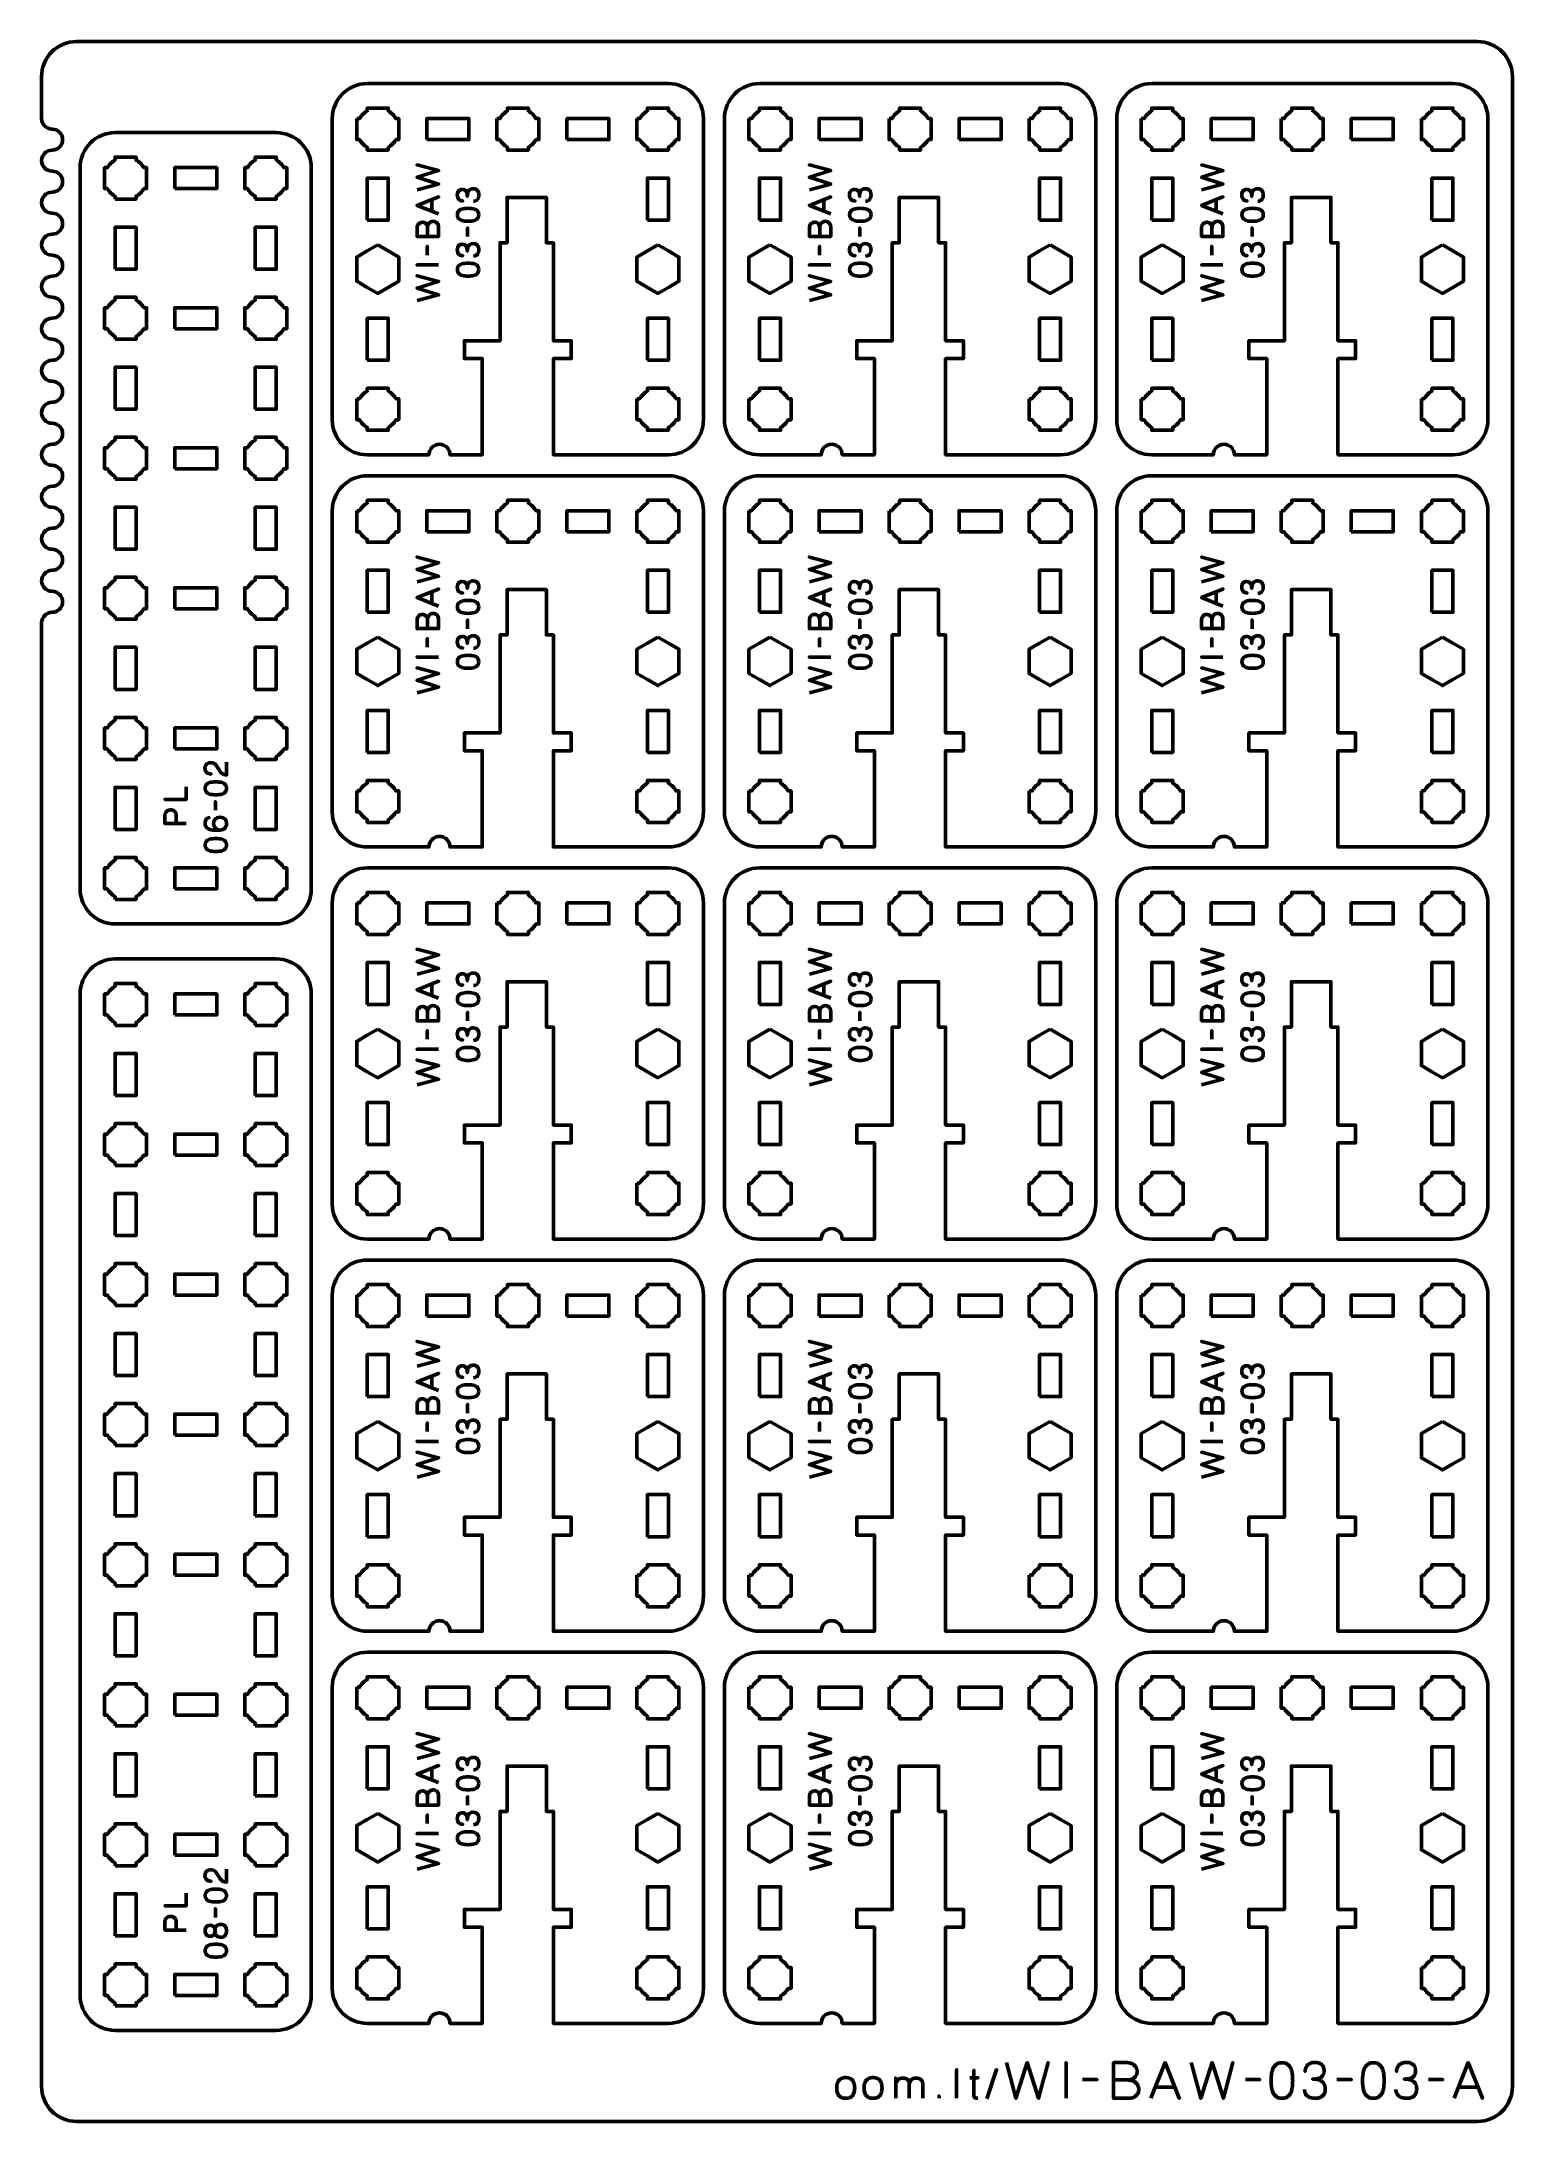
# Model space of a CAD drawing. Header units: centimetres. Extents: x -21 to 0, y -29.7 to 0.
import ezdxf

# ---------------------------------------------------------------- set-up
doc = ezdxf.new("R2010")
doc.units = ezdxf.units.CM
doc.header["$MEASUREMENT"] = 0
doc.layers.add('Layer 1', color=7, linetype='Continuous')

msp = doc.modelspace()

# ---------------------------------------------------------------- linework, layer by layer
at = {"layer": 'Layer 1', "lineweight": 53}
for points in [[(-15.5, -1.4), (-14.9, -1.4), (-14.9, -1.1), (-15.5, -1.1), (-15.5, -1.4)], [(-13.5, -1.4), (-12.9, -1.4), (-12.9, -1.1), (-13.5, -1.1), (-13.5, -1.4)], [(-9.9, -1.4), (-9.3, -1.4), (-9.3, -1.1), (-9.9, -1.1), (-9.9, -1.4)], [(-7.9, -1.4), (-7.3, -1.4), (-7.3, -1.1), (-7.9, -1.1), (-7.9, -1.4)], [(-4.3, -1.4), (-3.7, -1.4), (-3.7, -1.1), (-4.3, -1.1), (-4.3, -1.4)], [(-2.3, -1.4), (-1.7, -1.4), (-1.7, -1.1), (-2.3, -1.1), (-2.3, -1.4)], [(-16.35, -2.55), (-16.05, -2.55), (-16.05, -1.95), (-16.35, -1.95), (-16.35, -2.55)], [(-12.35, -2.55), (-12.05, -2.55), (-12.05, -1.95), (-12.35, -1.95), (-12.35, -2.55)], [(-10.75, -2.55), (-10.45, -2.55), (-10.45, -1.95), (-10.75, -1.95), (-10.75, -2.55)], [(-6.75, -2.55), (-6.45, -2.55), (-6.45, -1.95), (-6.75, -1.95), (-6.75, -2.55)], [(-5.15, -2.55), (-4.85, -2.55), (-4.85, -1.95), (-5.15, -1.95), (-5.15, -2.55)], [(-1.15, -2.55), (-0.85, -2.55), (-0.85, -1.95), (-1.15, -1.95), (-1.15, -2.55)], [(-16.35, -4.55), (-16.05, -4.55), (-16.05, -3.95), (-16.35, -3.95), (-16.35, -4.55)], [(-12.35, -4.55), (-12.05, -4.55), (-12.05, -3.95), (-12.35, -3.95), (-12.35, -4.55)], [(-10.75, -4.55), (-10.45, -4.55), (-10.45, -3.95), (-10.75, -3.95), (-10.75, -4.55)], [(-6.75, -4.55), (-6.45, -4.55), (-6.45, -3.95), (-6.75, -3.95), (-6.75, -4.55)], [(-5.15, -4.55), (-4.85, -4.55), (-4.85, -3.95), (-5.15, -3.95), (-5.15, -4.55)], [(-1.15, -4.55), (-0.85, -4.55), (-0.85, -3.95), (-1.15, -3.95), (-1.15, -4.55)], [(-15.5, -7), (-14.9, -7), (-14.9, -6.7), (-15.5, -6.7), (-15.5, -7)], [(-13.5, -7), (-12.9, -7), (-12.9, -6.7), (-13.5, -6.7), (-13.5, -7)], [(-9.9, -7), (-9.3, -7), (-9.3, -6.7), (-9.9, -6.7), (-9.9, -7)], [(-7.9, -7), (-7.3, -7), (-7.3, -6.7), (-7.9, -6.7), (-7.9, -7)], [(-4.3, -7), (-3.7, -7), (-3.7, -6.7), (-4.3, -6.7), (-4.3, -7)], [(-2.3, -7), (-1.7, -7), (-1.7, -6.7), (-2.3, -6.7), (-2.3, -7)], [(-16.35, -8.15), (-16.05, -8.15), (-16.05, -7.55), (-16.35, -7.55), (-16.35, -8.15)], [(-12.35, -8.15), (-12.05, -8.15), (-12.05, -7.55), (-12.35, -7.55), (-12.35, -8.15)], [(-10.75, -8.15), (-10.45, -8.15), (-10.45, -7.55), (-10.75, -7.55), (-10.75, -8.15)], [(-6.75, -8.15), (-6.45, -8.15), (-6.45, -7.55), (-6.75, -7.55), (-6.75, -8.15)], [(-5.15, -8.15), (-4.85, -8.15), (-4.85, -7.55), (-5.15, -7.55), (-5.15, -8.15)], [(-1.15, -8.15), (-0.85, -8.15), (-0.85, -7.55), (-1.15, -7.55), (-1.15, -8.15)], [(-16.35, -10.15), (-16.05, -10.15), (-16.05, -9.55), (-16.35, -9.55), (-16.35, -10.15)], [(-12.35, -10.15), (-12.05, -10.15), (-12.05, -9.55), (-12.35, -9.55), (-12.35, -10.15)], [(-10.75, -10.15), (-10.45, -10.15), (-10.45, -9.55), (-10.75, -9.55), (-10.75, -10.15)], [(-6.75, -10.15), (-6.45, -10.15), (-6.45, -9.55), (-6.75, -9.55), (-6.75, -10.15)], [(-5.15, -10.15), (-4.85, -10.15), (-4.85, -9.55), (-5.15, -9.55), (-5.15, -10.15)], [(-1.15, -10.15), (-0.85, -10.15), (-0.85, -9.55), (-1.15, -9.55), (-1.15, -10.15)], [(-15.5, -12.6), (-14.9, -12.6), (-14.9, -12.3), (-15.5, -12.3), (-15.5, -12.6)], [(-13.5, -12.6), (-12.9, -12.6), (-12.9, -12.3), (-13.5, -12.3), (-13.5, -12.6)], [(-9.9, -12.6), (-9.3, -12.6), (-9.3, -12.3), (-9.9, -12.3), (-9.9, -12.6)], [(-7.9, -12.6), (-7.3, -12.6), (-7.3, -12.3), (-7.9, -12.3), (-7.9, -12.6)], [(-4.3, -12.6), (-3.7, -12.6), (-3.7, -12.3), (-4.3, -12.3), (-4.3, -12.6)], [(-2.3, -12.6), (-1.7, -12.6), (-1.7, -12.3), (-2.3, -12.3), (-2.3, -12.6)], [(-16.35, -13.75), (-16.05, -13.75), (-16.05, -13.15), (-16.35, -13.15), (-16.35, -13.75)], [(-12.35, -13.75), (-12.05, -13.75), (-12.05, -13.15), (-12.35, -13.15), (-12.35, -13.75)], [(-10.75, -13.75), (-10.45, -13.75), (-10.45, -13.15), (-10.75, -13.15), (-10.75, -13.75)], [(-6.75, -13.75), (-6.45, -13.75), (-6.45, -13.15), (-6.75, -13.15), (-6.75, -13.75)], [(-5.15, -13.75), (-4.85, -13.75), (-4.85, -13.15), (-5.15, -13.15), (-5.15, -13.75)], [(-1.15, -13.75), (-0.85, -13.75), (-0.85, -13.15), (-1.15, -13.15), (-1.15, -13.75)], [(-16.35, -15.75), (-16.05, -15.75), (-16.05, -15.15), (-16.35, -15.15), (-16.35, -15.75)], [(-12.35, -15.75), (-12.05, -15.75), (-12.05, -15.15), (-12.35, -15.15), (-12.35, -15.75)], [(-10.75, -15.75), (-10.45, -15.75), (-10.45, -15.15), (-10.75, -15.15), (-10.75, -15.75)], [(-6.75, -15.75), (-6.45, -15.75), (-6.45, -15.15), (-6.75, -15.15), (-6.75, -15.75)], [(-5.15, -15.75), (-4.85, -15.75), (-4.85, -15.15), (-5.15, -15.15), (-5.15, -15.75)], [(-1.15, -15.75), (-0.85, -15.75), (-0.85, -15.15), (-1.15, -15.15), (-1.15, -15.75)], [(-15.5, -18.2), (-14.9, -18.2), (-14.9, -17.9), (-15.5, -17.9), (-15.5, -18.2)], [(-13.5, -18.2), (-12.9, -18.2), (-12.9, -17.9), (-13.5, -17.9), (-13.5, -18.2)], [(-9.9, -18.2), (-9.3, -18.2), (-9.3, -17.9), (-9.9, -17.9), (-9.9, -18.2)], [(-7.9, -18.2), (-7.3, -18.2), (-7.3, -17.9), (-7.9, -17.9), (-7.9, -18.2)], [(-4.3, -18.2), (-3.7, -18.2), (-3.7, -17.9), (-4.3, -17.9), (-4.3, -18.2)], [(-2.3, -18.2), (-1.7, -18.2), (-1.7, -17.9), (-2.3, -17.9), (-2.3, -18.2)], [(-16.35, -19.35), (-16.05, -19.35), (-16.05, -18.75), (-16.35, -18.75), (-16.35, -19.35)], [(-12.35, -19.35), (-12.05, -19.35), (-12.05, -18.75), (-12.35, -18.75), (-12.35, -19.35)], [(-10.75, -19.35), (-10.45, -19.35), (-10.45, -18.75), (-10.75, -18.75), (-10.75, -19.35)], [(-6.75, -19.35), (-6.45, -19.35), (-6.45, -18.75), (-6.75, -18.75), (-6.75, -19.35)], [(-5.15, -19.35), (-4.85, -19.35), (-4.85, -18.75), (-5.15, -18.75), (-5.15, -19.35)], [(-1.15, -19.35), (-0.85, -19.35), (-0.85, -18.75), (-1.15, -18.75), (-1.15, -19.35)], [(-16.35, -21.35), (-16.05, -21.35), (-16.05, -20.75), (-16.35, -20.75), (-16.35, -21.35)], [(-12.35, -21.35), (-12.05, -21.35), (-12.05, -20.75), (-12.35, -20.75), (-12.35, -21.35)], [(-10.75, -21.35), (-10.45, -21.35), (-10.45, -20.75), (-10.75, -20.75), (-10.75, -21.35)], [(-6.75, -21.35), (-6.45, -21.35), (-6.45, -20.75), (-6.75, -20.75), (-6.75, -21.35)], [(-5.15, -21.35), (-4.85, -21.35), (-4.85, -20.75), (-5.15, -20.75), (-5.15, -21.35)], [(-1.15, -21.35), (-0.85, -21.35), (-0.85, -20.75), (-1.15, -20.75), (-1.15, -21.35)], [(-15.5, -23.8), (-14.9, -23.8), (-14.9, -23.5), (-15.5, -23.5), (-15.5, -23.8)], [(-13.5, -23.8), (-12.9, -23.8), (-12.9, -23.5), (-13.5, -23.5), (-13.5, -23.8)], [(-9.9, -23.8), (-9.3, -23.8), (-9.3, -23.5), (-9.9, -23.5), (-9.9, -23.8)], [(-7.9, -23.8), (-7.3, -23.8), (-7.3, -23.5), (-7.9, -23.5), (-7.9, -23.8)], [(-4.3, -23.8), (-3.7, -23.8), (-3.7, -23.5), (-4.3, -23.5), (-4.3, -23.8)], [(-2.3, -23.8), (-1.7, -23.8), (-1.7, -23.5), (-2.3, -23.5), (-2.3, -23.8)], [(-16.35, -24.95), (-16.05, -24.95), (-16.05, -24.35), (-16.35, -24.35), (-16.35, -24.95)], [(-12.35, -24.95), (-12.05, -24.95), (-12.05, -24.35), (-12.35, -24.35), (-12.35, -24.95)], [(-10.75, -24.95), (-10.45, -24.95), (-10.45, -24.35), (-10.75, -24.35), (-10.75, -24.95)], [(-6.75, -24.95), (-6.45, -24.95), (-6.45, -24.35), (-6.75, -24.35), (-6.75, -24.95)], [(-5.15, -24.95), (-4.85, -24.95), (-4.85, -24.35), (-5.15, -24.35), (-5.15, -24.95)], [(-1.15, -24.95), (-0.85, -24.95), (-0.85, -24.35), (-1.15, -24.35), (-1.15, -24.95)], [(-16.35, -26.95), (-16.05, -26.95), (-16.05, -26.35), (-16.35, -26.35), (-16.35, -26.95)], [(-12.35, -26.95), (-12.05, -26.95), (-12.05, -26.35), (-12.35, -26.35), (-12.35, -26.95)], [(-10.75, -26.95), (-10.45, -26.95), (-10.45, -26.35), (-10.75, -26.35), (-10.75, -26.95)], [(-6.75, -26.95), (-6.45, -26.95), (-6.45, -26.35), (-6.75, -26.35), (-6.75, -26.95)], [(-5.15, -26.95), (-4.85, -26.95), (-4.85, -26.35), (-5.15, -26.35), (-5.15, -26.95)], [(-1.15, -26.95), (-0.85, -26.95), (-0.85, -26.35), (-1.15, -26.35), (-1.15, -26.95)]]:
    msp.add_lwpolyline(points, close=True, dxfattribs=at)
at = {"layer": 'Layer 1', "color": 1, "lineweight": 53}
msp.add_open_spline([(-21.00003, -29.19995), (-21.00003, -29.19995), (-21.00003, -8.29992), (-21.00003, -8.29992), (-21.00003, -8.29992), (-21.00003, -8.21709), (-20.93286, -8.14992), (-20.85003, -8.14992), (-20.85003, -8.14992), (-20.7672, -8.14992), (-20.70003, -8.08275), (-20.70003, -7.99992), (-20.70003, -7.99992), (-20.70003, -7.91709), (-20.7672, -7.84992), (-20.85003, -7.84992), (-20.85003, -7.84992), (-20.93286, -7.84992), (-21.00003, -7.78275), (-21.00003, -7.69992), (-21.00003, -7.69992), (-21.00003, -7.61709), (-20.93286, -7.54992), (-20.85003, -7.54992), (-20.85003, -7.54992), (-20.7672, -7.54992), (-20.70003, -7.48275), (-20.70003, -7.39992), (-20.70003, -7.39992), (-20.70003, -7.31709), (-20.7672, -7.24992), (-20.85003, -7.24992), (-20.85003, -7.24992), (-20.93286, -7.24992), (-21.00003, -7.18275), (-21.00003, -7.09992), (-21.00003, -7.09992), (-21.00003, -7.01709), (-20.93286, -6.94992), (-20.85003, -6.94992), (-20.85003, -6.94992), (-20.7672, -6.94992), (-20.70003, -6.88275), (-20.70003, -6.79992), (-20.70003, -6.79992), (-20.70003, -6.71709), (-20.7672, -6.64992), (-20.85003, -6.64992), (-20.85003, -6.64992), (-20.93286, -6.64992), (-21.00003, -6.58275), (-21.00003, -6.49992), (-21.00003, -6.49992), (-21.00003, -6.41709), (-20.93286, -6.34992), (-20.85003, -6.34992), (-20.85003, -6.34992), (-20.7672, -6.34992), (-20.70003, -6.28275), (-20.70003, -6.19992), (-20.70003, -6.19992), (-20.70003, -6.11709), (-20.7672, -6.04992), (-20.85003, -6.04992), (-20.85003, -6.04992), (-20.93286, -6.04992), (-21.00003, -5.98275), (-21.00003, -5.89992), (-21.00003, -5.89992), (-21.00003, -5.81709), (-20.93286, -5.74992), (-20.85003, -5.74992), (-20.85003, -5.74992), (-20.7672, -5.74992), (-20.70003, -5.68275), (-20.70003, -5.59992), (-20.70003, -5.59992), (-20.70003, -5.51709), (-20.7672, -5.44992), (-20.85003, -5.44992), (-20.85003, -5.44992), (-20.93286, -5.44992), (-21.00003, -5.38275), (-21.00003, -5.29992), (-21.00003, -5.29992), (-21.00003, -5.21709), (-20.93286, -5.14992), (-20.85003, -5.14992), (-20.85003, -5.14992), (-20.7672, -5.14992), (-20.70003, -5.08275), (-20.70003, -4.99992), (-20.70003, -4.99992), (-20.70003, -4.91709), (-20.7672, -4.84992), (-20.85003, -4.84992), (-20.85003, -4.84992), (-20.93286, -4.84992), (-21.00003, -4.78275), (-21.00003, -4.69992), (-21.00003, -4.69992), (-21.00003, -4.61709), (-20.93286, -4.54992), (-20.85003, -4.54992), (-20.85003, -4.54992), (-20.7672, -4.54992), (-20.70003, -4.48275), (-20.70003, -4.39992), (-20.70003, -4.39992), (-20.70003, -4.31709), (-20.7672, -4.24992), (-20.85003, -4.24992), (-20.85003, -4.24992), (-20.93286, -4.24992), (-21.00003, -4.18275), (-21.00003, -4.09992), (-21.00003, -4.09992), (-21.00003, -4.01709), (-20.93286, -3.94992), (-20.85003, -3.94992), (-20.85003, -3.94992), (-20.7672, -3.94992), (-20.70003, -3.88275), (-20.70003, -3.79992), (-20.70003, -3.79992), (-20.70003, -3.71709), (-20.7672, -3.64992), (-20.85003, -3.64992), (-20.85003, -3.64992), (-20.93286, -3.64992), (-21.00003, -3.58275), (-21.00003, -3.49992), (-21.00003, -3.49992), (-21.00003, -3.41709), (-20.93286, -3.34992), (-20.85003, -3.34992), (-20.85003, -3.34992), (-20.7672, -3.34992), (-20.70003, -3.28275), (-20.70003, -3.19992), (-20.70003, -3.19992), (-20.70003, -3.11709), (-20.7672, -3.04992), (-20.85003, -3.04992), (-20.85003, -3.04992), (-20.93286, -3.04992), (-21.00003, -2.98275), (-21.00003, -2.89992), (-21.00003, -2.89992), (-21.00003, -2.81709), (-20.93286, -2.74992), (-20.85003, -2.74992), (-20.85003, -2.74992), (-20.7672, -2.74992), (-20.70003, -2.68275), (-20.70003, -2.59992), (-20.70003, -2.59992), (-20.70003, -2.51709), (-20.7672, -2.44992), (-20.85003, -2.44992), (-20.85003, -2.44992), (-20.93286, -2.44992), (-21.00003, -2.38275), (-21.00003, -2.29992), (-21.00003, -2.29992), (-21.00003, -2.21709), (-20.93286, -2.14992), (-20.85003, -2.14992), (-20.85003, -2.14992), (-20.7672, -2.14992), (-20.70003, -2.08275), (-20.70003, -1.99992), (-20.70003, -1.99992), (-20.70003, -1.91709), (-20.7672, -1.84992), (-20.85003, -1.84992), (-20.85003, -1.84992), (-20.93286, -1.84992), (-21.00003, -1.78275), (-21.00003, -1.69992), (-21.00003, -1.69992), (-21.00003, -1.61709), (-20.93286, -1.54992), (-20.85003, -1.54992), (-20.85003, -1.54992), (-20.7672, -1.54992), (-20.70003, -1.48275), (-20.70003, -1.39992), (-20.70003, -1.39992), (-20.70003, -1.31709), (-20.7672, -1.24992), (-20.85003, -1.24992), (-20.85003, -1.24992), (-20.93286, -1.24992), (-21.00003, -1.18275), (-21.00003, -1.09992), (-21.00003, -1.09992), (-21.00003, -1.09992), (-21.00003, -0.49992), (-21.00003, -0.49992), (-21.00003, -0.49992), (-21.00003, -0.22295), (-20.77694, 0.00004), (-20.49994, 0.00004), (-20.49994, 0.00004), (-20.49994, 0.00004), (-0.50008, 0.00004), (-0.50008, 0.00004), (-0.50008, 0.00004), (-0.22294, 0.00004), (0.00002, -0.22295), (0.00002, -0.49992), (0.00002, -0.49992), (0.00002, -0.49992), (0.00002, -29.19995), (0.00002, -29.19995), (0.00002, -29.19995), (0.00002, -29.47695), (-0.22294, -29.70004), (-0.50008, -29.70004), (-0.50008, -29.70004), (-0.50008, -29.70004), (-20.49994, -29.70004), (-20.49994, -29.70004), (-20.49994, -29.70004), (-20.77694, -29.70004), (-21.00003, -29.47695), (-21.00003, -29.19995)], degree=3, knots=[0, 0, 0, 0, 0.01754386, 0.01754386, 0.01754386, 0.01754386, 0.03508772, 0.03508772, 0.03508772, 0.03508772, 0.05263158, 0.05263158, 0.05263158, 0.05263158, 0.07017544, 0.07017544, 0.07017544, 0.07017544, 0.0877193, 0.0877193, 0.0877193, 0.0877193, 0.10526316, 0.10526316, 0.10526316, 0.10526316, 0.12280702, 0.12280702, 0.12280702, 0.12280702, 0.14035088, 0.14035088, 0.14035088, 0.14035088, 0.15789474, 0.15789474, 0.15789474, 0.15789474, 0.1754386, 0.1754386, 0.1754386, 0.1754386, 0.19298246, 0.19298246, 0.19298246, 0.19298246, 0.21052632, 0.21052632, 0.21052632, 0.21052632, 0.22807018, 0.22807018, 0.22807018, 0.22807018, 0.24561404, 0.24561404, 0.24561404, 0.24561404, 0.26315789, 0.26315789, 0.26315789, 0.26315789, 0.28070175, 0.28070175, 0.28070175, 0.28070175, 0.29824561, 0.29824561, 0.29824561, 0.29824561, 0.31578947, 0.31578947, 0.31578947, 0.31578947, 0.33333333, 0.33333333, 0.33333333, 0.33333333, 0.35087719, 0.35087719, 0.35087719, 0.35087719, 0.36842105, 0.36842105, 0.36842105, 0.36842105, 0.38596491, 0.38596491, 0.38596491, 0.38596491, 0.40350877, 0.40350877, 0.40350877, 0.40350877, 0.42105263, 0.42105263, 0.42105263, 0.42105263, 0.43859649, 0.43859649, 0.43859649, 0.43859649, 0.45614035, 0.45614035, 0.45614035, 0.45614035, 0.47368421, 0.47368421, 0.47368421, 0.47368421, 0.49122807, 0.49122807, 0.49122807, 0.49122807, 0.50877193, 0.50877193, 0.50877193, 0.50877193, 0.52631579, 0.52631579, 0.52631579, 0.52631579, 0.54385965, 0.54385965, 0.54385965, 0.54385965, 0.56140351, 0.56140351, 0.56140351, 0.56140351, 0.57894737, 0.57894737, 0.57894737, 0.57894737, 0.59649123, 0.59649123, 0.59649123, 0.59649123, 0.61403509, 0.61403509, 0.61403509, 0.61403509, 0.63157895, 0.63157895, 0.63157895, 0.63157895, 0.64912281, 0.64912281, 0.64912281, 0.64912281, 0.66666667, 0.66666667, 0.66666667, 0.66666667, 0.68421053, 0.68421053, 0.68421053, 0.68421053, 0.70175439, 0.70175439, 0.70175439, 0.70175439, 0.71929825, 0.71929825, 0.71929825, 0.71929825, 0.73684211, 0.73684211, 0.73684211, 0.73684211, 0.75438596, 0.75438596, 0.75438596, 0.75438596, 0.77192982, 0.77192982, 0.77192982, 0.77192982, 0.78947368, 0.78947368, 0.78947368, 0.78947368, 0.80701754, 0.80701754, 0.80701754, 0.80701754, 0.8245614, 0.8245614, 0.8245614, 0.8245614, 0.84210526, 0.84210526, 0.84210526, 0.84210526, 0.85964912, 0.85964912, 0.85964912, 0.85964912, 0.87719298, 0.87719298, 0.87719298, 0.87719298, 0.89473684, 0.89473684, 0.89473684, 0.89473684, 0.9122807, 0.9122807, 0.9122807, 0.9122807, 0.92982456, 0.92982456, 0.92982456, 0.92982456, 0.94736842, 0.94736842, 0.94736842, 0.94736842, 0.96491228, 0.96491228, 0.96491228, 0.96491228, 0.98245614, 0.98245614, 0.98245614, 0.98245614, 1, 1, 1, 1], dxfattribs=at)
at = {"layer": 'Layer 1', "color": 3, "lineweight": 53}
for points, knots in [([(-16.85, -5.4), (-16.85, -5.4), (-16.85, -1.1), (-16.85, -1.1), (-16.85, -1.1), (-16.85, -0.82391), (-16.62609, -0.6), (-16.35, -0.6), (-16.35, -0.6), (-16.35, -0.6), (-12.05, -0.6), (-12.05, -0.6), (-12.05, -0.6), (-11.77391, -0.6), (-11.55, -0.82391), (-11.55, -1.1), (-11.55, -1.1), (-11.55, -1.1), (-11.55, -5.4), (-11.55, -5.4), (-11.55, -5.4), (-11.55, -5.67609), (-11.77391, -5.9), (-12.05, -5.9), (-12.05, -5.9), (-12.05, -5.9), (-13.692, -5.9), (-13.692, -5.9), (-13.692, -5.9), (-13.692, -5.9), (-13.692, -4.52699), (-13.692, -4.52699), (-13.692, -4.52699), (-13.692, -4.52699), (-13.438, -4.52699), (-13.438, -4.52699), (-13.438, -4.52699), (-13.438, -4.52699), (-13.438, -4.27299), (-13.438, -4.27299), (-13.438, -4.27299), (-13.438, -4.27299), (-13.692, -4.27299), (-13.692, -4.27299), (-13.692, -4.27299), (-13.692, -4.27299), (-13.692, -2.87299), (-13.692, -2.87299), (-13.692, -2.87299), (-13.692, -2.87299), (-13.792, -2.87302), (-13.792, -2.87302), (-13.792, -2.87302), (-13.792, -2.87302), (-13.792, -2.64998), (-13.792, -2.64998), (-13.792, -2.64998), (-13.792, -2.64998), (-13.792, -2.22501), (-13.792, -2.22501), (-13.792, -2.22501), (-13.792, -2.22501), (-14.354, -2.225), (-14.354, -2.225), (-14.354, -2.225), (-14.354, -2.225), (-14.354, -2.64998), (-14.354, -2.64998), (-14.354, -2.64998), (-14.354, -2.64998), (-14.354, -2.87302), (-14.354, -2.87302), (-14.354, -2.87302), (-14.354, -2.87302), (-14.454, -2.87299), (-14.454, -2.87299), (-14.454, -2.87299), (-14.454, -2.87299), (-14.454, -4.27299), (-14.454, -4.27299), (-14.454, -4.27299), (-14.454, -4.27299), (-14.962, -4.27299), (-14.962, -4.27299), (-14.962, -4.27299), (-14.962, -4.27299), (-14.962, -4.52699), (-14.962, -4.52699), (-14.962, -4.52699), (-14.962, -4.52699), (-14.708, -4.52699), (-14.708, -4.52699), (-14.708, -4.52699), (-14.708, -4.52699), (-14.708, -5.9), (-14.708, -5.9), (-14.708, -5.9), (-14.708, -5.9), (-15.169, -5.9), (-15.169, -5.9), (-15.169, -5.9), (-15.169, -5.81717), (-15.23617, -5.75), (-15.319, -5.75), (-15.319, -5.75), (-15.40183, -5.75), (-15.469, -5.81717), (-15.469, -5.9), (-15.469, -5.9), (-15.469, -5.9), (-16.35, -5.9), (-16.35, -5.9), (-16.35, -5.9), (-16.62609, -5.9), (-16.85, -5.67609), (-16.85, -5.4)], [0, 0, 0, 0, 0.03448276, 0.03448276, 0.03448276, 0.03448276, 0.06896552, 0.06896552, 0.06896552, 0.06896552, 0.10344828, 0.10344828, 0.10344828, 0.10344828, 0.13793103, 0.13793103, 0.13793103, 0.13793103, 0.17241379, 0.17241379, 0.17241379, 0.17241379, 0.20689655, 0.20689655, 0.20689655, 0.20689655, 0.24137931, 0.24137931, 0.24137931, 0.24137931, 0.27586207, 0.27586207, 0.27586207, 0.27586207, 0.31034483, 0.31034483, 0.31034483, 0.31034483, 0.34482759, 0.34482759, 0.34482759, 0.34482759, 0.37931034, 0.37931034, 0.37931034, 0.37931034, 0.4137931, 0.4137931, 0.4137931, 0.4137931, 0.44827586, 0.44827586, 0.44827586, 0.44827586, 0.48275862, 0.48275862, 0.48275862, 0.48275862, 0.51724138, 0.51724138, 0.51724138, 0.51724138, 0.55172414, 0.55172414, 0.55172414, 0.55172414, 0.5862069, 0.5862069, 0.5862069, 0.5862069, 0.62068966, 0.62068966, 0.62068966, 0.62068966, 0.65517241, 0.65517241, 0.65517241, 0.65517241, 0.68965517, 0.68965517, 0.68965517, 0.68965517, 0.72413793, 0.72413793, 0.72413793, 0.72413793, 0.75862069, 0.75862069, 0.75862069, 0.75862069, 0.79310345, 0.79310345, 0.79310345, 0.79310345, 0.82758621, 0.82758621, 0.82758621, 0.82758621, 0.86206897, 0.86206897, 0.86206897, 0.86206897, 0.89655172, 0.89655172, 0.89655172, 0.89655172, 0.93103448, 0.93103448, 0.93103448, 0.93103448, 0.96551724, 0.96551724, 0.96551724, 0.96551724, 1, 1, 1, 1]), ([(-11.25, -5.4), (-11.25, -5.4), (-11.25, -1.1), (-11.25, -1.1), (-11.25, -1.1), (-11.25, -0.82391), (-11.02609, -0.6), (-10.75, -0.6), (-10.75, -0.6), (-10.75, -0.6), (-6.45, -0.6), (-6.45, -0.6), (-6.45, -0.6), (-6.17391, -0.6), (-5.95, -0.82391), (-5.95, -1.1), (-5.95, -1.1), (-5.95, -1.1), (-5.95, -5.4), (-5.95, -5.4), (-5.95, -5.4), (-5.95, -5.67609), (-6.17391, -5.9), (-6.45, -5.9), (-6.45, -5.9), (-6.45, -5.9), (-8.092, -5.9), (-8.092, -5.9), (-8.092, -5.9), (-8.092, -5.9), (-8.092, -4.52699), (-8.092, -4.52699), (-8.092, -4.52699), (-8.092, -4.52699), (-7.838, -4.52699), (-7.838, -4.52699), (-7.838, -4.52699), (-7.838, -4.52699), (-7.838, -4.27299), (-7.838, -4.27299), (-7.838, -4.27299), (-7.838, -4.27299), (-8.092, -4.27299), (-8.092, -4.27299), (-8.092, -4.27299), (-8.092, -4.27299), (-8.092, -2.87299), (-8.092, -2.87299), (-8.092, -2.87299), (-8.092, -2.87299), (-8.192, -2.87302), (-8.192, -2.87302), (-8.192, -2.87302), (-8.192, -2.87302), (-8.192, -2.64998), (-8.192, -2.64998), (-8.192, -2.64998), (-8.192, -2.64998), (-8.192, -2.22501), (-8.192, -2.22501), (-8.192, -2.22501), (-8.192, -2.22501), (-8.754, -2.225), (-8.754, -2.225), (-8.754, -2.225), (-8.754, -2.225), (-8.754, -2.64998), (-8.754, -2.64998), (-8.754, -2.64998), (-8.754, -2.64998), (-8.754, -2.87302), (-8.754, -2.87302), (-8.754, -2.87302), (-8.754, -2.87302), (-8.854, -2.87299), (-8.854, -2.87299), (-8.854, -2.87299), (-8.854, -2.87299), (-8.854, -4.27299), (-8.854, -4.27299), (-8.854, -4.27299), (-8.854, -4.27299), (-9.362, -4.27299), (-9.362, -4.27299), (-9.362, -4.27299), (-9.362, -4.27299), (-9.362, -4.52699), (-9.362, -4.52699), (-9.362, -4.52699), (-9.362, -4.52699), (-9.108, -4.52699), (-9.108, -4.52699), (-9.108, -4.52699), (-9.108, -4.52699), (-9.108, -5.9), (-9.108, -5.9), (-9.108, -5.9), (-9.108, -5.9), (-9.569, -5.9), (-9.569, -5.9), (-9.569, -5.9), (-9.569, -5.81717), (-9.63617, -5.75), (-9.719, -5.75), (-9.719, -5.75), (-9.80183, -5.75), (-9.869, -5.81717), (-9.869, -5.9), (-9.869, -5.9), (-9.869, -5.9), (-10.75, -5.9), (-10.75, -5.9), (-10.75, -5.9), (-11.02609, -5.9), (-11.25, -5.67609), (-11.25, -5.4)], [0, 0, 0, 0, 0.03448276, 0.03448276, 0.03448276, 0.03448276, 0.06896552, 0.06896552, 0.06896552, 0.06896552, 0.10344828, 0.10344828, 0.10344828, 0.10344828, 0.13793103, 0.13793103, 0.13793103, 0.13793103, 0.17241379, 0.17241379, 0.17241379, 0.17241379, 0.20689655, 0.20689655, 0.20689655, 0.20689655, 0.24137931, 0.24137931, 0.24137931, 0.24137931, 0.27586207, 0.27586207, 0.27586207, 0.27586207, 0.31034483, 0.31034483, 0.31034483, 0.31034483, 0.34482759, 0.34482759, 0.34482759, 0.34482759, 0.37931034, 0.37931034, 0.37931034, 0.37931034, 0.4137931, 0.4137931, 0.4137931, 0.4137931, 0.44827586, 0.44827586, 0.44827586, 0.44827586, 0.48275862, 0.48275862, 0.48275862, 0.48275862, 0.51724138, 0.51724138, 0.51724138, 0.51724138, 0.55172414, 0.55172414, 0.55172414, 0.55172414, 0.5862069, 0.5862069, 0.5862069, 0.5862069, 0.62068966, 0.62068966, 0.62068966, 0.62068966, 0.65517241, 0.65517241, 0.65517241, 0.65517241, 0.68965517, 0.68965517, 0.68965517, 0.68965517, 0.72413793, 0.72413793, 0.72413793, 0.72413793, 0.75862069, 0.75862069, 0.75862069, 0.75862069, 0.79310345, 0.79310345, 0.79310345, 0.79310345, 0.82758621, 0.82758621, 0.82758621, 0.82758621, 0.86206897, 0.86206897, 0.86206897, 0.86206897, 0.89655172, 0.89655172, 0.89655172, 0.89655172, 0.93103448, 0.93103448, 0.93103448, 0.93103448, 0.96551724, 0.96551724, 0.96551724, 0.96551724, 1, 1, 1, 1]), ([(-5.65, -5.4), (-5.65, -5.4), (-5.65, -1.1), (-5.65, -1.1), (-5.65, -1.1), (-5.65, -0.82391), (-5.42609, -0.6), (-5.15, -0.6), (-5.15, -0.6), (-5.15, -0.6), (-0.85, -0.6), (-0.85, -0.6), (-0.85, -0.6), (-0.57391, -0.6), (-0.35, -0.82391), (-0.35, -1.1), (-0.35, -1.1), (-0.35, -1.1), (-0.35, -5.4), (-0.35, -5.4), (-0.35, -5.4), (-0.35, -5.67609), (-0.57391, -5.9), (-0.85, -5.9), (-0.85, -5.9), (-0.85, -5.9), (-2.492, -5.9), (-2.492, -5.9), (-2.492, -5.9), (-2.492, -5.9), (-2.492, -4.52699), (-2.492, -4.52699), (-2.492, -4.52699), (-2.492, -4.52699), (-2.238, -4.52699), (-2.238, -4.52699), (-2.238, -4.52699), (-2.238, -4.52699), (-2.238, -4.27299), (-2.238, -4.27299), (-2.238, -4.27299), (-2.238, -4.27299), (-2.492, -4.27299), (-2.492, -4.27299), (-2.492, -4.27299), (-2.492, -4.27299), (-2.492, -2.87299), (-2.492, -2.87299), (-2.492, -2.87299), (-2.492, -2.87299), (-2.592, -2.87302), (-2.592, -2.87302), (-2.592, -2.87302), (-2.592, -2.87302), (-2.592, -2.64998), (-2.592, -2.64998), (-2.592, -2.64998), (-2.592, -2.64998), (-2.592, -2.22501), (-2.592, -2.22501), (-2.592, -2.22501), (-2.592, -2.22501), (-3.154, -2.225), (-3.154, -2.225), (-3.154, -2.225), (-3.154, -2.225), (-3.154, -2.64998), (-3.154, -2.64998), (-3.154, -2.64998), (-3.154, -2.64998), (-3.154, -2.87302), (-3.154, -2.87302), (-3.154, -2.87302), (-3.154, -2.87302), (-3.254, -2.87299), (-3.254, -2.87299), (-3.254, -2.87299), (-3.254, -2.87299), (-3.254, -4.27299), (-3.254, -4.27299), (-3.254, -4.27299), (-3.254, -4.27299), (-3.762, -4.27299), (-3.762, -4.27299), (-3.762, -4.27299), (-3.762, -4.27299), (-3.762, -4.52699), (-3.762, -4.52699), (-3.762, -4.52699), (-3.762, -4.52699), (-3.508, -4.52699), (-3.508, -4.52699), (-3.508, -4.52699), (-3.508, -4.52699), (-3.508, -5.9), (-3.508, -5.9), (-3.508, -5.9), (-3.508, -5.9), (-3.969, -5.9), (-3.969, -5.9), (-3.969, -5.9), (-3.969, -5.81717), (-4.03617, -5.75), (-4.119, -5.75), (-4.119, -5.75), (-4.20183, -5.75), (-4.269, -5.81717), (-4.269, -5.9), (-4.269, -5.9), (-4.269, -5.9), (-5.15, -5.9), (-5.15, -5.9), (-5.15, -5.9), (-5.42609, -5.9), (-5.65, -5.67609), (-5.65, -5.4)], [0, 0, 0, 0, 0.03448276, 0.03448276, 0.03448276, 0.03448276, 0.06896552, 0.06896552, 0.06896552, 0.06896552, 0.10344828, 0.10344828, 0.10344828, 0.10344828, 0.13793103, 0.13793103, 0.13793103, 0.13793103, 0.17241379, 0.17241379, 0.17241379, 0.17241379, 0.20689655, 0.20689655, 0.20689655, 0.20689655, 0.24137931, 0.24137931, 0.24137931, 0.24137931, 0.27586207, 0.27586207, 0.27586207, 0.27586207, 0.31034483, 0.31034483, 0.31034483, 0.31034483, 0.34482759, 0.34482759, 0.34482759, 0.34482759, 0.37931034, 0.37931034, 0.37931034, 0.37931034, 0.4137931, 0.4137931, 0.4137931, 0.4137931, 0.44827586, 0.44827586, 0.44827586, 0.44827586, 0.48275862, 0.48275862, 0.48275862, 0.48275862, 0.51724138, 0.51724138, 0.51724138, 0.51724138, 0.55172414, 0.55172414, 0.55172414, 0.55172414, 0.5862069, 0.5862069, 0.5862069, 0.5862069, 0.62068966, 0.62068966, 0.62068966, 0.62068966, 0.65517241, 0.65517241, 0.65517241, 0.65517241, 0.68965517, 0.68965517, 0.68965517, 0.68965517, 0.72413793, 0.72413793, 0.72413793, 0.72413793, 0.75862069, 0.75862069, 0.75862069, 0.75862069, 0.79310345, 0.79310345, 0.79310345, 0.79310345, 0.82758621, 0.82758621, 0.82758621, 0.82758621, 0.86206897, 0.86206897, 0.86206897, 0.86206897, 0.89655172, 0.89655172, 0.89655172, 0.89655172, 0.93103448, 0.93103448, 0.93103448, 0.93103448, 0.96551724, 0.96551724, 0.96551724, 0.96551724, 1, 1, 1, 1]), ([(-17.65, -12.6), (-17.65, -12.6), (-19.95, -12.6), (-19.95, -12.6), (-19.95, -12.6), (-20.22609, -12.6), (-20.45, -12.37609), (-20.45, -12.1), (-20.45, -12.1), (-20.45, -12.1), (-20.45, -1.8), (-20.45, -1.8), (-20.45, -1.8), (-20.45, -1.52391), (-20.22609, -1.3), (-19.95, -1.3), (-19.95, -1.3), (-19.95, -1.3), (-17.65, -1.3), (-17.65, -1.3), (-17.65, -1.3), (-17.37391, -1.3), (-17.15, -1.52391), (-17.15, -1.8), (-17.15, -1.8), (-17.15, -1.8), (-17.15, -12.1), (-17.15, -12.1), (-17.15, -12.1), (-17.15, -12.37609), (-17.37391, -12.6), (-17.65, -12.6)], [0, 0, 0, 0, 0.125, 0.125, 0.125, 0.125, 0.25, 0.25, 0.25, 0.25, 0.375, 0.375, 0.375, 0.375, 0.5, 0.5, 0.5, 0.5, 0.625, 0.625, 0.625, 0.625, 0.75, 0.75, 0.75, 0.75, 0.875, 0.875, 0.875, 0.875, 1, 1, 1, 1]), ([(-16.85, -11), (-16.85, -11), (-16.85, -6.7), (-16.85, -6.7), (-16.85, -6.7), (-16.85, -6.42391), (-16.62609, -6.2), (-16.35, -6.2), (-16.35, -6.2), (-16.35, -6.2), (-12.05, -6.2), (-12.05, -6.2), (-12.05, -6.2), (-11.77391, -6.2), (-11.55, -6.42391), (-11.55, -6.7), (-11.55, -6.7), (-11.55, -6.7), (-11.55, -11), (-11.55, -11), (-11.55, -11), (-11.55, -11.27609), (-11.77391, -11.5), (-12.05, -11.5), (-12.05, -11.5), (-12.05, -11.5), (-13.692, -11.5), (-13.692, -11.5), (-13.692, -11.5), (-13.692, -11.5), (-13.692, -10.12699), (-13.692, -10.12699), (-13.692, -10.12699), (-13.692, -10.12699), (-13.438, -10.12699), (-13.438, -10.12699), (-13.438, -10.12699), (-13.438, -10.12699), (-13.438, -9.87299), (-13.438, -9.87299), (-13.438, -9.87299), (-13.438, -9.87299), (-13.692, -9.87299), (-13.692, -9.87299), (-13.692, -9.87299), (-13.692, -9.87299), (-13.692, -8.47299), (-13.692, -8.47299), (-13.692, -8.47299), (-13.692, -8.47299), (-13.792, -8.47302), (-13.792, -8.47302), (-13.792, -8.47302), (-13.792, -8.47302), (-13.792, -8.24998), (-13.792, -8.24998), (-13.792, -8.24998), (-13.792, -8.24998), (-13.792, -7.82501), (-13.792, -7.82501), (-13.792, -7.82501), (-13.792, -7.82501), (-14.354, -7.825), (-14.354, -7.825), (-14.354, -7.825), (-14.354, -7.825), (-14.354, -8.24998), (-14.354, -8.24998), (-14.354, -8.24998), (-14.354, -8.24998), (-14.354, -8.47302), (-14.354, -8.47302), (-14.354, -8.47302), (-14.354, -8.47302), (-14.454, -8.47299), (-14.454, -8.47299), (-14.454, -8.47299), (-14.454, -8.47299), (-14.454, -9.87299), (-14.454, -9.87299), (-14.454, -9.87299), (-14.454, -9.87299), (-14.962, -9.87299), (-14.962, -9.87299), (-14.962, -9.87299), (-14.962, -9.87299), (-14.962, -10.12699), (-14.962, -10.12699), (-14.962, -10.12699), (-14.962, -10.12699), (-14.708, -10.12699), (-14.708, -10.12699), (-14.708, -10.12699), (-14.708, -10.12699), (-14.708, -11.5), (-14.708, -11.5), (-14.708, -11.5), (-14.708, -11.5), (-15.169, -11.5), (-15.169, -11.5), (-15.169, -11.5), (-15.169, -11.41717), (-15.23617, -11.35), (-15.319, -11.35), (-15.319, -11.35), (-15.40183, -11.35), (-15.469, -11.41717), (-15.469, -11.5), (-15.469, -11.5), (-15.469, -11.5), (-16.35, -11.5), (-16.35, -11.5), (-16.35, -11.5), (-16.62609, -11.5), (-16.85, -11.27609), (-16.85, -11)], [0, 0, 0, 0, 0.03448276, 0.03448276, 0.03448276, 0.03448276, 0.06896552, 0.06896552, 0.06896552, 0.06896552, 0.10344828, 0.10344828, 0.10344828, 0.10344828, 0.13793103, 0.13793103, 0.13793103, 0.13793103, 0.17241379, 0.17241379, 0.17241379, 0.17241379, 0.20689655, 0.20689655, 0.20689655, 0.20689655, 0.24137931, 0.24137931, 0.24137931, 0.24137931, 0.27586207, 0.27586207, 0.27586207, 0.27586207, 0.31034483, 0.31034483, 0.31034483, 0.31034483, 0.34482759, 0.34482759, 0.34482759, 0.34482759, 0.37931034, 0.37931034, 0.37931034, 0.37931034, 0.4137931, 0.4137931, 0.4137931, 0.4137931, 0.44827586, 0.44827586, 0.44827586, 0.44827586, 0.48275862, 0.48275862, 0.48275862, 0.48275862, 0.51724138, 0.51724138, 0.51724138, 0.51724138, 0.55172414, 0.55172414, 0.55172414, 0.55172414, 0.5862069, 0.5862069, 0.5862069, 0.5862069, 0.62068966, 0.62068966, 0.62068966, 0.62068966, 0.65517241, 0.65517241, 0.65517241, 0.65517241, 0.68965517, 0.68965517, 0.68965517, 0.68965517, 0.72413793, 0.72413793, 0.72413793, 0.72413793, 0.75862069, 0.75862069, 0.75862069, 0.75862069, 0.79310345, 0.79310345, 0.79310345, 0.79310345, 0.82758621, 0.82758621, 0.82758621, 0.82758621, 0.86206897, 0.86206897, 0.86206897, 0.86206897, 0.89655172, 0.89655172, 0.89655172, 0.89655172, 0.93103448, 0.93103448, 0.93103448, 0.93103448, 0.96551724, 0.96551724, 0.96551724, 0.96551724, 1, 1, 1, 1]), ([(-11.25, -11), (-11.25, -11), (-11.25, -6.7), (-11.25, -6.7), (-11.25, -6.7), (-11.25, -6.42391), (-11.02609, -6.2), (-10.75, -6.2), (-10.75, -6.2), (-10.75, -6.2), (-6.45, -6.2), (-6.45, -6.2), (-6.45, -6.2), (-6.17391, -6.2), (-5.95, -6.42391), (-5.95, -6.7), (-5.95, -6.7), (-5.95, -6.7), (-5.95, -11), (-5.95, -11), (-5.95, -11), (-5.95, -11.27609), (-6.17391, -11.5), (-6.45, -11.5), (-6.45, -11.5), (-6.45, -11.5), (-8.092, -11.5), (-8.092, -11.5), (-8.092, -11.5), (-8.092, -11.5), (-8.092, -10.12699), (-8.092, -10.12699), (-8.092, -10.12699), (-8.092, -10.12699), (-7.838, -10.12699), (-7.838, -10.12699), (-7.838, -10.12699), (-7.838, -10.12699), (-7.838, -9.87299), (-7.838, -9.87299), (-7.838, -9.87299), (-7.838, -9.87299), (-8.092, -9.87299), (-8.092, -9.87299), (-8.092, -9.87299), (-8.092, -9.87299), (-8.092, -8.47299), (-8.092, -8.47299), (-8.092, -8.47299), (-8.092, -8.47299), (-8.192, -8.47302), (-8.192, -8.47302), (-8.192, -8.47302), (-8.192, -8.47302), (-8.192, -8.24998), (-8.192, -8.24998), (-8.192, -8.24998), (-8.192, -8.24998), (-8.192, -7.82501), (-8.192, -7.82501), (-8.192, -7.82501), (-8.192, -7.82501), (-8.754, -7.825), (-8.754, -7.825), (-8.754, -7.825), (-8.754, -7.825), (-8.754, -8.24998), (-8.754, -8.24998), (-8.754, -8.24998), (-8.754, -8.24998), (-8.754, -8.47302), (-8.754, -8.47302), (-8.754, -8.47302), (-8.754, -8.47302), (-8.854, -8.47299), (-8.854, -8.47299), (-8.854, -8.47299), (-8.854, -8.47299), (-8.854, -9.87299), (-8.854, -9.87299), (-8.854, -9.87299), (-8.854, -9.87299), (-9.362, -9.87299), (-9.362, -9.87299), (-9.362, -9.87299), (-9.362, -9.87299), (-9.362, -10.12699), (-9.362, -10.12699), (-9.362, -10.12699), (-9.362, -10.12699), (-9.108, -10.12699), (-9.108, -10.12699), (-9.108, -10.12699), (-9.108, -10.12699), (-9.108, -11.5), (-9.108, -11.5), (-9.108, -11.5), (-9.108, -11.5), (-9.569, -11.5), (-9.569, -11.5), (-9.569, -11.5), (-9.569, -11.41717), (-9.63617, -11.35), (-9.719, -11.35), (-9.719, -11.35), (-9.80183, -11.35), (-9.869, -11.41717), (-9.869, -11.5), (-9.869, -11.5), (-9.869, -11.5), (-10.75, -11.5), (-10.75, -11.5), (-10.75, -11.5), (-11.02609, -11.5), (-11.25, -11.27609), (-11.25, -11)], [0, 0, 0, 0, 0.03448276, 0.03448276, 0.03448276, 0.03448276, 0.06896552, 0.06896552, 0.06896552, 0.06896552, 0.10344828, 0.10344828, 0.10344828, 0.10344828, 0.13793103, 0.13793103, 0.13793103, 0.13793103, 0.17241379, 0.17241379, 0.17241379, 0.17241379, 0.20689655, 0.20689655, 0.20689655, 0.20689655, 0.24137931, 0.24137931, 0.24137931, 0.24137931, 0.27586207, 0.27586207, 0.27586207, 0.27586207, 0.31034483, 0.31034483, 0.31034483, 0.31034483, 0.34482759, 0.34482759, 0.34482759, 0.34482759, 0.37931034, 0.37931034, 0.37931034, 0.37931034, 0.4137931, 0.4137931, 0.4137931, 0.4137931, 0.44827586, 0.44827586, 0.44827586, 0.44827586, 0.48275862, 0.48275862, 0.48275862, 0.48275862, 0.51724138, 0.51724138, 0.51724138, 0.51724138, 0.55172414, 0.55172414, 0.55172414, 0.55172414, 0.5862069, 0.5862069, 0.5862069, 0.5862069, 0.62068966, 0.62068966, 0.62068966, 0.62068966, 0.65517241, 0.65517241, 0.65517241, 0.65517241, 0.68965517, 0.68965517, 0.68965517, 0.68965517, 0.72413793, 0.72413793, 0.72413793, 0.72413793, 0.75862069, 0.75862069, 0.75862069, 0.75862069, 0.79310345, 0.79310345, 0.79310345, 0.79310345, 0.82758621, 0.82758621, 0.82758621, 0.82758621, 0.86206897, 0.86206897, 0.86206897, 0.86206897, 0.89655172, 0.89655172, 0.89655172, 0.89655172, 0.93103448, 0.93103448, 0.93103448, 0.93103448, 0.96551724, 0.96551724, 0.96551724, 0.96551724, 1, 1, 1, 1]), ([(-5.65, -11), (-5.65, -11), (-5.65, -6.7), (-5.65, -6.7), (-5.65, -6.7), (-5.65, -6.42391), (-5.42609, -6.2), (-5.15, -6.2), (-5.15, -6.2), (-5.15, -6.2), (-0.85, -6.2), (-0.85, -6.2), (-0.85, -6.2), (-0.57391, -6.2), (-0.35, -6.42391), (-0.35, -6.7), (-0.35, -6.7), (-0.35, -6.7), (-0.35, -11), (-0.35, -11), (-0.35, -11), (-0.35, -11.27609), (-0.57391, -11.5), (-0.85, -11.5), (-0.85, -11.5), (-0.85, -11.5), (-2.492, -11.5), (-2.492, -11.5), (-2.492, -11.5), (-2.492, -11.5), (-2.492, -10.12699), (-2.492, -10.12699), (-2.492, -10.12699), (-2.492, -10.12699), (-2.238, -10.12699), (-2.238, -10.12699), (-2.238, -10.12699), (-2.238, -10.12699), (-2.238, -9.87299), (-2.238, -9.87299), (-2.238, -9.87299), (-2.238, -9.87299), (-2.492, -9.87299), (-2.492, -9.87299), (-2.492, -9.87299), (-2.492, -9.87299), (-2.492, -8.47299), (-2.492, -8.47299), (-2.492, -8.47299), (-2.492, -8.47299), (-2.592, -8.47302), (-2.592, -8.47302), (-2.592, -8.47302), (-2.592, -8.47302), (-2.592, -8.24998), (-2.592, -8.24998), (-2.592, -8.24998), (-2.592, -8.24998), (-2.592, -7.82501), (-2.592, -7.82501), (-2.592, -7.82501), (-2.592, -7.82501), (-3.154, -7.825), (-3.154, -7.825), (-3.154, -7.825), (-3.154, -7.825), (-3.154, -8.24998), (-3.154, -8.24998), (-3.154, -8.24998), (-3.154, -8.24998), (-3.154, -8.47302), (-3.154, -8.47302), (-3.154, -8.47302), (-3.154, -8.47302), (-3.254, -8.47299), (-3.254, -8.47299), (-3.254, -8.47299), (-3.254, -8.47299), (-3.254, -9.87299), (-3.254, -9.87299), (-3.254, -9.87299), (-3.254, -9.87299), (-3.762, -9.87299), (-3.762, -9.87299), (-3.762, -9.87299), (-3.762, -9.87299), (-3.762, -10.12699), (-3.762, -10.12699), (-3.762, -10.12699), (-3.762, -10.12699), (-3.508, -10.12699), (-3.508, -10.12699), (-3.508, -10.12699), (-3.508, -10.12699), (-3.508, -11.5), (-3.508, -11.5), (-3.508, -11.5), (-3.508, -11.5), (-3.969, -11.5), (-3.969, -11.5), (-3.969, -11.5), (-3.969, -11.41717), (-4.03617, -11.35), (-4.119, -11.35), (-4.119, -11.35), (-4.20183, -11.35), (-4.269, -11.41717), (-4.269, -11.5), (-4.269, -11.5), (-4.269, -11.5), (-5.15, -11.5), (-5.15, -11.5), (-5.15, -11.5), (-5.42609, -11.5), (-5.65, -11.27609), (-5.65, -11)], [0, 0, 0, 0, 0.03448276, 0.03448276, 0.03448276, 0.03448276, 0.06896552, 0.06896552, 0.06896552, 0.06896552, 0.10344828, 0.10344828, 0.10344828, 0.10344828, 0.13793103, 0.13793103, 0.13793103, 0.13793103, 0.17241379, 0.17241379, 0.17241379, 0.17241379, 0.20689655, 0.20689655, 0.20689655, 0.20689655, 0.24137931, 0.24137931, 0.24137931, 0.24137931, 0.27586207, 0.27586207, 0.27586207, 0.27586207, 0.31034483, 0.31034483, 0.31034483, 0.31034483, 0.34482759, 0.34482759, 0.34482759, 0.34482759, 0.37931034, 0.37931034, 0.37931034, 0.37931034, 0.4137931, 0.4137931, 0.4137931, 0.4137931, 0.44827586, 0.44827586, 0.44827586, 0.44827586, 0.48275862, 0.48275862, 0.48275862, 0.48275862, 0.51724138, 0.51724138, 0.51724138, 0.51724138, 0.55172414, 0.55172414, 0.55172414, 0.55172414, 0.5862069, 0.5862069, 0.5862069, 0.5862069, 0.62068966, 0.62068966, 0.62068966, 0.62068966, 0.65517241, 0.65517241, 0.65517241, 0.65517241, 0.68965517, 0.68965517, 0.68965517, 0.68965517, 0.72413793, 0.72413793, 0.72413793, 0.72413793, 0.75862069, 0.75862069, 0.75862069, 0.75862069, 0.79310345, 0.79310345, 0.79310345, 0.79310345, 0.82758621, 0.82758621, 0.82758621, 0.82758621, 0.86206897, 0.86206897, 0.86206897, 0.86206897, 0.89655172, 0.89655172, 0.89655172, 0.89655172, 0.93103448, 0.93103448, 0.93103448, 0.93103448, 0.96551724, 0.96551724, 0.96551724, 0.96551724, 1, 1, 1, 1]), ([(-16.85, -16.6), (-16.85, -16.6), (-16.85, -12.3), (-16.85, -12.3), (-16.85, -12.3), (-16.85, -12.02391), (-16.62609, -11.8), (-16.35, -11.8), (-16.35, -11.8), (-16.35, -11.8), (-12.05, -11.8), (-12.05, -11.8), (-12.05, -11.8), (-11.77391, -11.8), (-11.55, -12.02391), (-11.55, -12.3), (-11.55, -12.3), (-11.55, -12.3), (-11.55, -16.6), (-11.55, -16.6), (-11.55, -16.6), (-11.55, -16.87609), (-11.77391, -17.1), (-12.05, -17.1), (-12.05, -17.1), (-12.05, -17.1), (-13.692, -17.1), (-13.692, -17.1), (-13.692, -17.1), (-13.692, -17.1), (-13.692, -15.72699), (-13.692, -15.72699), (-13.692, -15.72699), (-13.692, -15.72699), (-13.438, -15.72699), (-13.438, -15.72699), (-13.438, -15.72699), (-13.438, -15.72699), (-13.438, -15.47299), (-13.438, -15.47299), (-13.438, -15.47299), (-13.438, -15.47299), (-13.692, -15.47299), (-13.692, -15.47299), (-13.692, -15.47299), (-13.692, -15.47299), (-13.692, -14.07299), (-13.692, -14.07299), (-13.692, -14.07299), (-13.692, -14.07299), (-13.792, -14.07302), (-13.792, -14.07302), (-13.792, -14.07302), (-13.792, -14.07302), (-13.792, -13.84998), (-13.792, -13.84998), (-13.792, -13.84998), (-13.792, -13.84998), (-13.792, -13.42501), (-13.792, -13.42501), (-13.792, -13.42501), (-13.792, -13.42501), (-14.354, -13.425), (-14.354, -13.425), (-14.354, -13.425), (-14.354, -13.425), (-14.354, -13.84998), (-14.354, -13.84998), (-14.354, -13.84998), (-14.354, -13.84998), (-14.354, -14.07302), (-14.354, -14.07302), (-14.354, -14.07302), (-14.354, -14.07302), (-14.454, -14.07299), (-14.454, -14.07299), (-14.454, -14.07299), (-14.454, -14.07299), (-14.454, -15.47299), (-14.454, -15.47299), (-14.454, -15.47299), (-14.454, -15.47299), (-14.962, -15.47299), (-14.962, -15.47299), (-14.962, -15.47299), (-14.962, -15.47299), (-14.962, -15.72699), (-14.962, -15.72699), (-14.962, -15.72699), (-14.962, -15.72699), (-14.708, -15.72699), (-14.708, -15.72699), (-14.708, -15.72699), (-14.708, -15.72699), (-14.708, -17.1), (-14.708, -17.1), (-14.708, -17.1), (-14.708, -17.1), (-15.169, -17.1), (-15.169, -17.1), (-15.169, -17.1), (-15.169, -17.01717), (-15.23617, -16.95), (-15.319, -16.95), (-15.319, -16.95), (-15.40183, -16.95), (-15.469, -17.01717), (-15.469, -17.1), (-15.469, -17.1), (-15.469, -17.1), (-16.35, -17.1), (-16.35, -17.1), (-16.35, -17.1), (-16.62609, -17.1), (-16.85, -16.87609), (-16.85, -16.6)], [0, 0, 0, 0, 0.03448276, 0.03448276, 0.03448276, 0.03448276, 0.06896552, 0.06896552, 0.06896552, 0.06896552, 0.10344828, 0.10344828, 0.10344828, 0.10344828, 0.13793103, 0.13793103, 0.13793103, 0.13793103, 0.17241379, 0.17241379, 0.17241379, 0.17241379, 0.20689655, 0.20689655, 0.20689655, 0.20689655, 0.24137931, 0.24137931, 0.24137931, 0.24137931, 0.27586207, 0.27586207, 0.27586207, 0.27586207, 0.31034483, 0.31034483, 0.31034483, 0.31034483, 0.34482759, 0.34482759, 0.34482759, 0.34482759, 0.37931034, 0.37931034, 0.37931034, 0.37931034, 0.4137931, 0.4137931, 0.4137931, 0.4137931, 0.44827586, 0.44827586, 0.44827586, 0.44827586, 0.48275862, 0.48275862, 0.48275862, 0.48275862, 0.51724138, 0.51724138, 0.51724138, 0.51724138, 0.55172414, 0.55172414, 0.55172414, 0.55172414, 0.5862069, 0.5862069, 0.5862069, 0.5862069, 0.62068966, 0.62068966, 0.62068966, 0.62068966, 0.65517241, 0.65517241, 0.65517241, 0.65517241, 0.68965517, 0.68965517, 0.68965517, 0.68965517, 0.72413793, 0.72413793, 0.72413793, 0.72413793, 0.75862069, 0.75862069, 0.75862069, 0.75862069, 0.79310345, 0.79310345, 0.79310345, 0.79310345, 0.82758621, 0.82758621, 0.82758621, 0.82758621, 0.86206897, 0.86206897, 0.86206897, 0.86206897, 0.89655172, 0.89655172, 0.89655172, 0.89655172, 0.93103448, 0.93103448, 0.93103448, 0.93103448, 0.96551724, 0.96551724, 0.96551724, 0.96551724, 1, 1, 1, 1]), ([(-11.25, -16.6), (-11.25, -16.6), (-11.25, -12.3), (-11.25, -12.3), (-11.25, -12.3), (-11.25, -12.02391), (-11.02609, -11.8), (-10.75, -11.8), (-10.75, -11.8), (-10.75, -11.8), (-6.45, -11.8), (-6.45, -11.8), (-6.45, -11.8), (-6.17391, -11.8), (-5.95, -12.02391), (-5.95, -12.3), (-5.95, -12.3), (-5.95, -12.3), (-5.95, -16.6), (-5.95, -16.6), (-5.95, -16.6), (-5.95, -16.87609), (-6.17391, -17.1), (-6.45, -17.1), (-6.45, -17.1), (-6.45, -17.1), (-8.092, -17.1), (-8.092, -17.1), (-8.092, -17.1), (-8.092, -17.1), (-8.092, -15.72699), (-8.092, -15.72699), (-8.092, -15.72699), (-8.092, -15.72699), (-7.838, -15.72699), (-7.838, -15.72699), (-7.838, -15.72699), (-7.838, -15.72699), (-7.838, -15.47299), (-7.838, -15.47299), (-7.838, -15.47299), (-7.838, -15.47299), (-8.092, -15.47299), (-8.092, -15.47299), (-8.092, -15.47299), (-8.092, -15.47299), (-8.092, -14.07299), (-8.092, -14.07299), (-8.092, -14.07299), (-8.092, -14.07299), (-8.192, -14.07302), (-8.192, -14.07302), (-8.192, -14.07302), (-8.192, -14.07302), (-8.192, -13.84998), (-8.192, -13.84998), (-8.192, -13.84998), (-8.192, -13.84998), (-8.192, -13.42501), (-8.192, -13.42501), (-8.192, -13.42501), (-8.192, -13.42501), (-8.754, -13.425), (-8.754, -13.425), (-8.754, -13.425), (-8.754, -13.425), (-8.754, -13.84998), (-8.754, -13.84998), (-8.754, -13.84998), (-8.754, -13.84998), (-8.754, -14.07302), (-8.754, -14.07302), (-8.754, -14.07302), (-8.754, -14.07302), (-8.854, -14.07299), (-8.854, -14.07299), (-8.854, -14.07299), (-8.854, -14.07299), (-8.854, -15.47299), (-8.854, -15.47299), (-8.854, -15.47299), (-8.854, -15.47299), (-9.362, -15.47299), (-9.362, -15.47299), (-9.362, -15.47299), (-9.362, -15.47299), (-9.362, -15.72699), (-9.362, -15.72699), (-9.362, -15.72699), (-9.362, -15.72699), (-9.108, -15.72699), (-9.108, -15.72699), (-9.108, -15.72699), (-9.108, -15.72699), (-9.108, -17.1), (-9.108, -17.1), (-9.108, -17.1), (-9.108, -17.1), (-9.569, -17.1), (-9.569, -17.1), (-9.569, -17.1), (-9.569, -17.01717), (-9.63617, -16.95), (-9.719, -16.95), (-9.719, -16.95), (-9.80183, -16.95), (-9.869, -17.01717), (-9.869, -17.1), (-9.869, -17.1), (-9.869, -17.1), (-10.75, -17.1), (-10.75, -17.1), (-10.75, -17.1), (-11.02609, -17.1), (-11.25, -16.87609), (-11.25, -16.6)], [0, 0, 0, 0, 0.03448276, 0.03448276, 0.03448276, 0.03448276, 0.06896552, 0.06896552, 0.06896552, 0.06896552, 0.10344828, 0.10344828, 0.10344828, 0.10344828, 0.13793103, 0.13793103, 0.13793103, 0.13793103, 0.17241379, 0.17241379, 0.17241379, 0.17241379, 0.20689655, 0.20689655, 0.20689655, 0.20689655, 0.24137931, 0.24137931, 0.24137931, 0.24137931, 0.27586207, 0.27586207, 0.27586207, 0.27586207, 0.31034483, 0.31034483, 0.31034483, 0.31034483, 0.34482759, 0.34482759, 0.34482759, 0.34482759, 0.37931034, 0.37931034, 0.37931034, 0.37931034, 0.4137931, 0.4137931, 0.4137931, 0.4137931, 0.44827586, 0.44827586, 0.44827586, 0.44827586, 0.48275862, 0.48275862, 0.48275862, 0.48275862, 0.51724138, 0.51724138, 0.51724138, 0.51724138, 0.55172414, 0.55172414, 0.55172414, 0.55172414, 0.5862069, 0.5862069, 0.5862069, 0.5862069, 0.62068966, 0.62068966, 0.62068966, 0.62068966, 0.65517241, 0.65517241, 0.65517241, 0.65517241, 0.68965517, 0.68965517, 0.68965517, 0.68965517, 0.72413793, 0.72413793, 0.72413793, 0.72413793, 0.75862069, 0.75862069, 0.75862069, 0.75862069, 0.79310345, 0.79310345, 0.79310345, 0.79310345, 0.82758621, 0.82758621, 0.82758621, 0.82758621, 0.86206897, 0.86206897, 0.86206897, 0.86206897, 0.89655172, 0.89655172, 0.89655172, 0.89655172, 0.93103448, 0.93103448, 0.93103448, 0.93103448, 0.96551724, 0.96551724, 0.96551724, 0.96551724, 1, 1, 1, 1]), ([(-5.65, -16.6), (-5.65, -16.6), (-5.65, -12.3), (-5.65, -12.3), (-5.65, -12.3), (-5.65, -12.02391), (-5.42609, -11.8), (-5.15, -11.8), (-5.15, -11.8), (-5.15, -11.8), (-0.85, -11.8), (-0.85, -11.8), (-0.85, -11.8), (-0.57391, -11.8), (-0.35, -12.02391), (-0.35, -12.3), (-0.35, -12.3), (-0.35, -12.3), (-0.35, -16.6), (-0.35, -16.6), (-0.35, -16.6), (-0.35, -16.87609), (-0.57391, -17.1), (-0.85, -17.1), (-0.85, -17.1), (-0.85, -17.1), (-2.492, -17.1), (-2.492, -17.1), (-2.492, -17.1), (-2.492, -17.1), (-2.492, -15.72699), (-2.492, -15.72699), (-2.492, -15.72699), (-2.492, -15.72699), (-2.238, -15.72699), (-2.238, -15.72699), (-2.238, -15.72699), (-2.238, -15.72699), (-2.238, -15.47299), (-2.238, -15.47299), (-2.238, -15.47299), (-2.238, -15.47299), (-2.492, -15.47299), (-2.492, -15.47299), (-2.492, -15.47299), (-2.492, -15.47299), (-2.492, -14.07299), (-2.492, -14.07299), (-2.492, -14.07299), (-2.492, -14.07299), (-2.592, -14.07302), (-2.592, -14.07302), (-2.592, -14.07302), (-2.592, -14.07302), (-2.592, -13.84998), (-2.592, -13.84998), (-2.592, -13.84998), (-2.592, -13.84998), (-2.592, -13.42501), (-2.592, -13.42501), (-2.592, -13.42501), (-2.592, -13.42501), (-3.154, -13.425), (-3.154, -13.425), (-3.154, -13.425), (-3.154, -13.425), (-3.154, -13.84998), (-3.154, -13.84998), (-3.154, -13.84998), (-3.154, -13.84998), (-3.154, -14.07302), (-3.154, -14.07302), (-3.154, -14.07302), (-3.154, -14.07302), (-3.254, -14.07299), (-3.254, -14.07299), (-3.254, -14.07299), (-3.254, -14.07299), (-3.254, -15.47299), (-3.254, -15.47299), (-3.254, -15.47299), (-3.254, -15.47299), (-3.762, -15.47299), (-3.762, -15.47299), (-3.762, -15.47299), (-3.762, -15.47299), (-3.762, -15.72699), (-3.762, -15.72699), (-3.762, -15.72699), (-3.762, -15.72699), (-3.508, -15.72699), (-3.508, -15.72699), (-3.508, -15.72699), (-3.508, -15.72699), (-3.508, -17.1), (-3.508, -17.1), (-3.508, -17.1), (-3.508, -17.1), (-3.969, -17.1), (-3.969, -17.1), (-3.969, -17.1), (-3.969, -17.01717), (-4.03617, -16.95), (-4.119, -16.95), (-4.119, -16.95), (-4.20183, -16.95), (-4.269, -17.01717), (-4.269, -17.1), (-4.269, -17.1), (-4.269, -17.1), (-5.15, -17.1), (-5.15, -17.1), (-5.15, -17.1), (-5.42609, -17.1), (-5.65, -16.87609), (-5.65, -16.6)], [0, 0, 0, 0, 0.03448276, 0.03448276, 0.03448276, 0.03448276, 0.06896552, 0.06896552, 0.06896552, 0.06896552, 0.10344828, 0.10344828, 0.10344828, 0.10344828, 0.13793103, 0.13793103, 0.13793103, 0.13793103, 0.17241379, 0.17241379, 0.17241379, 0.17241379, 0.20689655, 0.20689655, 0.20689655, 0.20689655, 0.24137931, 0.24137931, 0.24137931, 0.24137931, 0.27586207, 0.27586207, 0.27586207, 0.27586207, 0.31034483, 0.31034483, 0.31034483, 0.31034483, 0.34482759, 0.34482759, 0.34482759, 0.34482759, 0.37931034, 0.37931034, 0.37931034, 0.37931034, 0.4137931, 0.4137931, 0.4137931, 0.4137931, 0.44827586, 0.44827586, 0.44827586, 0.44827586, 0.48275862, 0.48275862, 0.48275862, 0.48275862, 0.51724138, 0.51724138, 0.51724138, 0.51724138, 0.55172414, 0.55172414, 0.55172414, 0.55172414, 0.5862069, 0.5862069, 0.5862069, 0.5862069, 0.62068966, 0.62068966, 0.62068966, 0.62068966, 0.65517241, 0.65517241, 0.65517241, 0.65517241, 0.68965517, 0.68965517, 0.68965517, 0.68965517, 0.72413793, 0.72413793, 0.72413793, 0.72413793, 0.75862069, 0.75862069, 0.75862069, 0.75862069, 0.79310345, 0.79310345, 0.79310345, 0.79310345, 0.82758621, 0.82758621, 0.82758621, 0.82758621, 0.86206897, 0.86206897, 0.86206897, 0.86206897, 0.89655172, 0.89655172, 0.89655172, 0.89655172, 0.93103448, 0.93103448, 0.93103448, 0.93103448, 0.96551724, 0.96551724, 0.96551724, 0.96551724, 1, 1, 1, 1]), ([(-17.65, -28.4), (-17.65, -28.4), (-19.95, -28.4), (-19.95, -28.4), (-19.95, -28.4), (-20.22609, -28.4), (-20.45, -28.17609), (-20.45, -27.9), (-20.45, -27.9), (-20.45, -27.9), (-20.45, -13.6), (-20.45, -13.6), (-20.45, -13.6), (-20.45, -13.32391), (-20.22609, -13.1), (-19.95, -13.1), (-19.95, -13.1), (-19.95, -13.1), (-17.65, -13.1), (-17.65, -13.1), (-17.65, -13.1), (-17.37391, -13.1), (-17.15, -13.32391), (-17.15, -13.6), (-17.15, -13.6), (-17.15, -13.6), (-17.15, -27.9), (-17.15, -27.9), (-17.15, -27.9), (-17.15, -28.17609), (-17.37391, -28.4), (-17.65, -28.4)], [0, 0, 0, 0, 0.125, 0.125, 0.125, 0.125, 0.25, 0.25, 0.25, 0.25, 0.375, 0.375, 0.375, 0.375, 0.5, 0.5, 0.5, 0.5, 0.625, 0.625, 0.625, 0.625, 0.75, 0.75, 0.75, 0.75, 0.875, 0.875, 0.875, 0.875, 1, 1, 1, 1]), ([(-16.85, -22.2), (-16.85, -22.2), (-16.85, -17.9), (-16.85, -17.9), (-16.85, -17.9), (-16.85, -17.62391), (-16.62609, -17.4), (-16.35, -17.4), (-16.35, -17.4), (-16.35, -17.4), (-12.05, -17.4), (-12.05, -17.4), (-12.05, -17.4), (-11.77391, -17.4), (-11.55, -17.62391), (-11.55, -17.9), (-11.55, -17.9), (-11.55, -17.9), (-11.55, -22.2), (-11.55, -22.2), (-11.55, -22.2), (-11.55, -22.47609), (-11.77391, -22.7), (-12.05, -22.7), (-12.05, -22.7), (-12.05, -22.7), (-13.692, -22.7), (-13.692, -22.7), (-13.692, -22.7), (-13.692, -22.7), (-13.692, -21.32699), (-13.692, -21.32699), (-13.692, -21.32699), (-13.692, -21.32699), (-13.438, -21.32699), (-13.438, -21.32699), (-13.438, -21.32699), (-13.438, -21.32699), (-13.438, -21.07299), (-13.438, -21.07299), (-13.438, -21.07299), (-13.438, -21.07299), (-13.692, -21.07299), (-13.692, -21.07299), (-13.692, -21.07299), (-13.692, -21.07299), (-13.692, -19.67299), (-13.692, -19.67299), (-13.692, -19.67299), (-13.692, -19.67299), (-13.792, -19.67302), (-13.792, -19.67302), (-13.792, -19.67302), (-13.792, -19.67302), (-13.792, -19.44998), (-13.792, -19.44998), (-13.792, -19.44998), (-13.792, -19.44998), (-13.792, -19.02501), (-13.792, -19.02501), (-13.792, -19.02501), (-13.792, -19.02501), (-14.354, -19.025), (-14.354, -19.025), (-14.354, -19.025), (-14.354, -19.025), (-14.354, -19.44998), (-14.354, -19.44998), (-14.354, -19.44998), (-14.354, -19.44998), (-14.354, -19.67302), (-14.354, -19.67302), (-14.354, -19.67302), (-14.354, -19.67302), (-14.454, -19.67299), (-14.454, -19.67299), (-14.454, -19.67299), (-14.454, -19.67299), (-14.454, -21.07299), (-14.454, -21.07299), (-14.454, -21.07299), (-14.454, -21.07299), (-14.962, -21.07299), (-14.962, -21.07299), (-14.962, -21.07299), (-14.962, -21.07299), (-14.962, -21.32699), (-14.962, -21.32699), (-14.962, -21.32699), (-14.962, -21.32699), (-14.708, -21.32699), (-14.708, -21.32699), (-14.708, -21.32699), (-14.708, -21.32699), (-14.708, -22.7), (-14.708, -22.7), (-14.708, -22.7), (-14.708, -22.7), (-15.169, -22.7), (-15.169, -22.7), (-15.169, -22.7), (-15.169, -22.61717), (-15.23617, -22.55), (-15.319, -22.55), (-15.319, -22.55), (-15.40183, -22.55), (-15.469, -22.61717), (-15.469, -22.7), (-15.469, -22.7), (-15.469, -22.7), (-16.35, -22.7), (-16.35, -22.7), (-16.35, -22.7), (-16.62609, -22.7), (-16.85, -22.47609), (-16.85, -22.2)], [0, 0, 0, 0, 0.03448276, 0.03448276, 0.03448276, 0.03448276, 0.06896552, 0.06896552, 0.06896552, 0.06896552, 0.10344828, 0.10344828, 0.10344828, 0.10344828, 0.13793103, 0.13793103, 0.13793103, 0.13793103, 0.17241379, 0.17241379, 0.17241379, 0.17241379, 0.20689655, 0.20689655, 0.20689655, 0.20689655, 0.24137931, 0.24137931, 0.24137931, 0.24137931, 0.27586207, 0.27586207, 0.27586207, 0.27586207, 0.31034483, 0.31034483, 0.31034483, 0.31034483, 0.34482759, 0.34482759, 0.34482759, 0.34482759, 0.37931034, 0.37931034, 0.37931034, 0.37931034, 0.4137931, 0.4137931, 0.4137931, 0.4137931, 0.44827586, 0.44827586, 0.44827586, 0.44827586, 0.48275862, 0.48275862, 0.48275862, 0.48275862, 0.51724138, 0.51724138, 0.51724138, 0.51724138, 0.55172414, 0.55172414, 0.55172414, 0.55172414, 0.5862069, 0.5862069, 0.5862069, 0.5862069, 0.62068966, 0.62068966, 0.62068966, 0.62068966, 0.65517241, 0.65517241, 0.65517241, 0.65517241, 0.68965517, 0.68965517, 0.68965517, 0.68965517, 0.72413793, 0.72413793, 0.72413793, 0.72413793, 0.75862069, 0.75862069, 0.75862069, 0.75862069, 0.79310345, 0.79310345, 0.79310345, 0.79310345, 0.82758621, 0.82758621, 0.82758621, 0.82758621, 0.86206897, 0.86206897, 0.86206897, 0.86206897, 0.89655172, 0.89655172, 0.89655172, 0.89655172, 0.93103448, 0.93103448, 0.93103448, 0.93103448, 0.96551724, 0.96551724, 0.96551724, 0.96551724, 1, 1, 1, 1]), ([(-11.25, -22.2), (-11.25, -22.2), (-11.25, -17.9), (-11.25, -17.9), (-11.25, -17.9), (-11.25, -17.62391), (-11.02609, -17.4), (-10.75, -17.4), (-10.75, -17.4), (-10.75, -17.4), (-6.45, -17.4), (-6.45, -17.4), (-6.45, -17.4), (-6.17391, -17.4), (-5.95, -17.62391), (-5.95, -17.9), (-5.95, -17.9), (-5.95, -17.9), (-5.95, -22.2), (-5.95, -22.2), (-5.95, -22.2), (-5.95, -22.47609), (-6.17391, -22.7), (-6.45, -22.7), (-6.45, -22.7), (-6.45, -22.7), (-8.092, -22.7), (-8.092, -22.7), (-8.092, -22.7), (-8.092, -22.7), (-8.092, -21.32699), (-8.092, -21.32699), (-8.092, -21.32699), (-8.092, -21.32699), (-7.838, -21.32699), (-7.838, -21.32699), (-7.838, -21.32699), (-7.838, -21.32699), (-7.838, -21.07299), (-7.838, -21.07299), (-7.838, -21.07299), (-7.838, -21.07299), (-8.092, -21.07299), (-8.092, -21.07299), (-8.092, -21.07299), (-8.092, -21.07299), (-8.092, -19.67299), (-8.092, -19.67299), (-8.092, -19.67299), (-8.092, -19.67299), (-8.192, -19.67302), (-8.192, -19.67302), (-8.192, -19.67302), (-8.192, -19.67302), (-8.192, -19.44998), (-8.192, -19.44998), (-8.192, -19.44998), (-8.192, -19.44998), (-8.192, -19.02501), (-8.192, -19.02501), (-8.192, -19.02501), (-8.192, -19.02501), (-8.754, -19.025), (-8.754, -19.025), (-8.754, -19.025), (-8.754, -19.025), (-8.754, -19.44998), (-8.754, -19.44998), (-8.754, -19.44998), (-8.754, -19.44998), (-8.754, -19.67302), (-8.754, -19.67302), (-8.754, -19.67302), (-8.754, -19.67302), (-8.854, -19.67299), (-8.854, -19.67299), (-8.854, -19.67299), (-8.854, -19.67299), (-8.854, -21.07299), (-8.854, -21.07299), (-8.854, -21.07299), (-8.854, -21.07299), (-9.362, -21.07299), (-9.362, -21.07299), (-9.362, -21.07299), (-9.362, -21.07299), (-9.362, -21.32699), (-9.362, -21.32699), (-9.362, -21.32699), (-9.362, -21.32699), (-9.108, -21.32699), (-9.108, -21.32699), (-9.108, -21.32699), (-9.108, -21.32699), (-9.108, -22.7), (-9.108, -22.7), (-9.108, -22.7), (-9.108, -22.7), (-9.569, -22.7), (-9.569, -22.7), (-9.569, -22.7), (-9.569, -22.61717), (-9.63617, -22.55), (-9.719, -22.55), (-9.719, -22.55), (-9.80183, -22.55), (-9.869, -22.61717), (-9.869, -22.7), (-9.869, -22.7), (-9.869, -22.7), (-10.75, -22.7), (-10.75, -22.7), (-10.75, -22.7), (-11.02609, -22.7), (-11.25, -22.47609), (-11.25, -22.2)], [0, 0, 0, 0, 0.03448276, 0.03448276, 0.03448276, 0.03448276, 0.06896552, 0.06896552, 0.06896552, 0.06896552, 0.10344828, 0.10344828, 0.10344828, 0.10344828, 0.13793103, 0.13793103, 0.13793103, 0.13793103, 0.17241379, 0.17241379, 0.17241379, 0.17241379, 0.20689655, 0.20689655, 0.20689655, 0.20689655, 0.24137931, 0.24137931, 0.24137931, 0.24137931, 0.27586207, 0.27586207, 0.27586207, 0.27586207, 0.31034483, 0.31034483, 0.31034483, 0.31034483, 0.34482759, 0.34482759, 0.34482759, 0.34482759, 0.37931034, 0.37931034, 0.37931034, 0.37931034, 0.4137931, 0.4137931, 0.4137931, 0.4137931, 0.44827586, 0.44827586, 0.44827586, 0.44827586, 0.48275862, 0.48275862, 0.48275862, 0.48275862, 0.51724138, 0.51724138, 0.51724138, 0.51724138, 0.55172414, 0.55172414, 0.55172414, 0.55172414, 0.5862069, 0.5862069, 0.5862069, 0.5862069, 0.62068966, 0.62068966, 0.62068966, 0.62068966, 0.65517241, 0.65517241, 0.65517241, 0.65517241, 0.68965517, 0.68965517, 0.68965517, 0.68965517, 0.72413793, 0.72413793, 0.72413793, 0.72413793, 0.75862069, 0.75862069, 0.75862069, 0.75862069, 0.79310345, 0.79310345, 0.79310345, 0.79310345, 0.82758621, 0.82758621, 0.82758621, 0.82758621, 0.86206897, 0.86206897, 0.86206897, 0.86206897, 0.89655172, 0.89655172, 0.89655172, 0.89655172, 0.93103448, 0.93103448, 0.93103448, 0.93103448, 0.96551724, 0.96551724, 0.96551724, 0.96551724, 1, 1, 1, 1]), ([(-5.65, -22.2), (-5.65, -22.2), (-5.65, -17.9), (-5.65, -17.9), (-5.65, -17.9), (-5.65, -17.62391), (-5.42609, -17.4), (-5.15, -17.4), (-5.15, -17.4), (-5.15, -17.4), (-0.85, -17.4), (-0.85, -17.4), (-0.85, -17.4), (-0.57391, -17.4), (-0.35, -17.62391), (-0.35, -17.9), (-0.35, -17.9), (-0.35, -17.9), (-0.35, -22.2), (-0.35, -22.2), (-0.35, -22.2), (-0.35, -22.47609), (-0.57391, -22.7), (-0.85, -22.7), (-0.85, -22.7), (-0.85, -22.7), (-2.492, -22.7), (-2.492, -22.7), (-2.492, -22.7), (-2.492, -22.7), (-2.492, -21.32699), (-2.492, -21.32699), (-2.492, -21.32699), (-2.492, -21.32699), (-2.238, -21.32699), (-2.238, -21.32699), (-2.238, -21.32699), (-2.238, -21.32699), (-2.238, -21.07299), (-2.238, -21.07299), (-2.238, -21.07299), (-2.238, -21.07299), (-2.492, -21.07299), (-2.492, -21.07299), (-2.492, -21.07299), (-2.492, -21.07299), (-2.492, -19.67299), (-2.492, -19.67299), (-2.492, -19.67299), (-2.492, -19.67299), (-2.592, -19.67302), (-2.592, -19.67302), (-2.592, -19.67302), (-2.592, -19.67302), (-2.592, -19.44998), (-2.592, -19.44998), (-2.592, -19.44998), (-2.592, -19.44998), (-2.592, -19.02501), (-2.592, -19.02501), (-2.592, -19.02501), (-2.592, -19.02501), (-3.154, -19.025), (-3.154, -19.025), (-3.154, -19.025), (-3.154, -19.025), (-3.154, -19.44998), (-3.154, -19.44998), (-3.154, -19.44998), (-3.154, -19.44998), (-3.154, -19.67302), (-3.154, -19.67302), (-3.154, -19.67302), (-3.154, -19.67302), (-3.254, -19.67299), (-3.254, -19.67299), (-3.254, -19.67299), (-3.254, -19.67299), (-3.254, -21.07299), (-3.254, -21.07299), (-3.254, -21.07299), (-3.254, -21.07299), (-3.762, -21.07299), (-3.762, -21.07299), (-3.762, -21.07299), (-3.762, -21.07299), (-3.762, -21.32699), (-3.762, -21.32699), (-3.762, -21.32699), (-3.762, -21.32699), (-3.508, -21.32699), (-3.508, -21.32699), (-3.508, -21.32699), (-3.508, -21.32699), (-3.508, -22.7), (-3.508, -22.7), (-3.508, -22.7), (-3.508, -22.7), (-3.969, -22.7), (-3.969, -22.7), (-3.969, -22.7), (-3.969, -22.61717), (-4.03617, -22.55), (-4.119, -22.55), (-4.119, -22.55), (-4.20183, -22.55), (-4.269, -22.61717), (-4.269, -22.7), (-4.269, -22.7), (-4.269, -22.7), (-5.15, -22.7), (-5.15, -22.7), (-5.15, -22.7), (-5.42609, -22.7), (-5.65, -22.47609), (-5.65, -22.2)], [0, 0, 0, 0, 0.03448276, 0.03448276, 0.03448276, 0.03448276, 0.06896552, 0.06896552, 0.06896552, 0.06896552, 0.10344828, 0.10344828, 0.10344828, 0.10344828, 0.13793103, 0.13793103, 0.13793103, 0.13793103, 0.17241379, 0.17241379, 0.17241379, 0.17241379, 0.20689655, 0.20689655, 0.20689655, 0.20689655, 0.24137931, 0.24137931, 0.24137931, 0.24137931, 0.27586207, 0.27586207, 0.27586207, 0.27586207, 0.31034483, 0.31034483, 0.31034483, 0.31034483, 0.34482759, 0.34482759, 0.34482759, 0.34482759, 0.37931034, 0.37931034, 0.37931034, 0.37931034, 0.4137931, 0.4137931, 0.4137931, 0.4137931, 0.44827586, 0.44827586, 0.44827586, 0.44827586, 0.48275862, 0.48275862, 0.48275862, 0.48275862, 0.51724138, 0.51724138, 0.51724138, 0.51724138, 0.55172414, 0.55172414, 0.55172414, 0.55172414, 0.5862069, 0.5862069, 0.5862069, 0.5862069, 0.62068966, 0.62068966, 0.62068966, 0.62068966, 0.65517241, 0.65517241, 0.65517241, 0.65517241, 0.68965517, 0.68965517, 0.68965517, 0.68965517, 0.72413793, 0.72413793, 0.72413793, 0.72413793, 0.75862069, 0.75862069, 0.75862069, 0.75862069, 0.79310345, 0.79310345, 0.79310345, 0.79310345, 0.82758621, 0.82758621, 0.82758621, 0.82758621, 0.86206897, 0.86206897, 0.86206897, 0.86206897, 0.89655172, 0.89655172, 0.89655172, 0.89655172, 0.93103448, 0.93103448, 0.93103448, 0.93103448, 0.96551724, 0.96551724, 0.96551724, 0.96551724, 1, 1, 1, 1]), ([(-16.85, -27.8), (-16.85, -27.8), (-16.85, -23.5), (-16.85, -23.5), (-16.85, -23.5), (-16.85, -23.22391), (-16.62609, -23), (-16.35, -23), (-16.35, -23), (-16.35, -23), (-12.05, -23), (-12.05, -23), (-12.05, -23), (-11.77391, -23), (-11.55, -23.22391), (-11.55, -23.5), (-11.55, -23.5), (-11.55, -23.5), (-11.55, -27.8), (-11.55, -27.8), (-11.55, -27.8), (-11.55, -28.07609), (-11.77391, -28.3), (-12.05, -28.3), (-12.05, -28.3), (-12.05, -28.3), (-13.692, -28.3), (-13.692, -28.3), (-13.692, -28.3), (-13.692, -28.3), (-13.692, -26.92699), (-13.692, -26.92699), (-13.692, -26.92699), (-13.692, -26.92699), (-13.438, -26.92699), (-13.438, -26.92699), (-13.438, -26.92699), (-13.438, -26.92699), (-13.438, -26.67299), (-13.438, -26.67299), (-13.438, -26.67299), (-13.438, -26.67299), (-13.692, -26.67299), (-13.692, -26.67299), (-13.692, -26.67299), (-13.692, -26.67299), (-13.692, -25.27299), (-13.692, -25.27299), (-13.692, -25.27299), (-13.692, -25.27299), (-13.792, -25.27302), (-13.792, -25.27302), (-13.792, -25.27302), (-13.792, -25.27302), (-13.792, -25.04998), (-13.792, -25.04998), (-13.792, -25.04998), (-13.792, -25.04998), (-13.792, -24.62501), (-13.792, -24.62501), (-13.792, -24.62501), (-13.792, -24.62501), (-14.354, -24.625), (-14.354, -24.625), (-14.354, -24.625), (-14.354, -24.625), (-14.354, -25.04998), (-14.354, -25.04998), (-14.354, -25.04998), (-14.354, -25.04998), (-14.354, -25.27302), (-14.354, -25.27302), (-14.354, -25.27302), (-14.354, -25.27302), (-14.454, -25.27299), (-14.454, -25.27299), (-14.454, -25.27299), (-14.454, -25.27299), (-14.454, -26.67299), (-14.454, -26.67299), (-14.454, -26.67299), (-14.454, -26.67299), (-14.962, -26.67299), (-14.962, -26.67299), (-14.962, -26.67299), (-14.962, -26.67299), (-14.962, -26.92699), (-14.962, -26.92699), (-14.962, -26.92699), (-14.962, -26.92699), (-14.708, -26.92699), (-14.708, -26.92699), (-14.708, -26.92699), (-14.708, -26.92699), (-14.708, -28.3), (-14.708, -28.3), (-14.708, -28.3), (-14.708, -28.3), (-15.169, -28.3), (-15.169, -28.3), (-15.169, -28.3), (-15.169, -28.21717), (-15.23617, -28.15), (-15.319, -28.15), (-15.319, -28.15), (-15.40183, -28.15), (-15.469, -28.21717), (-15.469, -28.3), (-15.469, -28.3), (-15.469, -28.3), (-16.35, -28.3), (-16.35, -28.3), (-16.35, -28.3), (-16.62609, -28.3), (-16.85, -28.07609), (-16.85, -27.8)], [0, 0, 0, 0, 0.03448276, 0.03448276, 0.03448276, 0.03448276, 0.06896552, 0.06896552, 0.06896552, 0.06896552, 0.10344828, 0.10344828, 0.10344828, 0.10344828, 0.13793103, 0.13793103, 0.13793103, 0.13793103, 0.17241379, 0.17241379, 0.17241379, 0.17241379, 0.20689655, 0.20689655, 0.20689655, 0.20689655, 0.24137931, 0.24137931, 0.24137931, 0.24137931, 0.27586207, 0.27586207, 0.27586207, 0.27586207, 0.31034483, 0.31034483, 0.31034483, 0.31034483, 0.34482759, 0.34482759, 0.34482759, 0.34482759, 0.37931034, 0.37931034, 0.37931034, 0.37931034, 0.4137931, 0.4137931, 0.4137931, 0.4137931, 0.44827586, 0.44827586, 0.44827586, 0.44827586, 0.48275862, 0.48275862, 0.48275862, 0.48275862, 0.51724138, 0.51724138, 0.51724138, 0.51724138, 0.55172414, 0.55172414, 0.55172414, 0.55172414, 0.5862069, 0.5862069, 0.5862069, 0.5862069, 0.62068966, 0.62068966, 0.62068966, 0.62068966, 0.65517241, 0.65517241, 0.65517241, 0.65517241, 0.68965517, 0.68965517, 0.68965517, 0.68965517, 0.72413793, 0.72413793, 0.72413793, 0.72413793, 0.75862069, 0.75862069, 0.75862069, 0.75862069, 0.79310345, 0.79310345, 0.79310345, 0.79310345, 0.82758621, 0.82758621, 0.82758621, 0.82758621, 0.86206897, 0.86206897, 0.86206897, 0.86206897, 0.89655172, 0.89655172, 0.89655172, 0.89655172, 0.93103448, 0.93103448, 0.93103448, 0.93103448, 0.96551724, 0.96551724, 0.96551724, 0.96551724, 1, 1, 1, 1]), ([(-11.25, -27.8), (-11.25, -27.8), (-11.25, -23.5), (-11.25, -23.5), (-11.25, -23.5), (-11.25, -23.22391), (-11.02609, -23), (-10.75, -23), (-10.75, -23), (-10.75, -23), (-6.45, -23), (-6.45, -23), (-6.45, -23), (-6.17391, -23), (-5.95, -23.22391), (-5.95, -23.5), (-5.95, -23.5), (-5.95, -23.5), (-5.95, -27.8), (-5.95, -27.8), (-5.95, -27.8), (-5.95, -28.07609), (-6.17391, -28.3), (-6.45, -28.3), (-6.45, -28.3), (-6.45, -28.3), (-8.092, -28.3), (-8.092, -28.3), (-8.092, -28.3), (-8.092, -28.3), (-8.092, -26.92699), (-8.092, -26.92699), (-8.092, -26.92699), (-8.092, -26.92699), (-7.838, -26.92699), (-7.838, -26.92699), (-7.838, -26.92699), (-7.838, -26.92699), (-7.838, -26.67299), (-7.838, -26.67299), (-7.838, -26.67299), (-7.838, -26.67299), (-8.092, -26.67299), (-8.092, -26.67299), (-8.092, -26.67299), (-8.092, -26.67299), (-8.092, -25.27299), (-8.092, -25.27299), (-8.092, -25.27299), (-8.092, -25.27299), (-8.192, -25.27302), (-8.192, -25.27302), (-8.192, -25.27302), (-8.192, -25.27302), (-8.192, -25.04998), (-8.192, -25.04998), (-8.192, -25.04998), (-8.192, -25.04998), (-8.192, -24.62501), (-8.192, -24.62501), (-8.192, -24.62501), (-8.192, -24.62501), (-8.754, -24.625), (-8.754, -24.625), (-8.754, -24.625), (-8.754, -24.625), (-8.754, -25.04998), (-8.754, -25.04998), (-8.754, -25.04998), (-8.754, -25.04998), (-8.754, -25.27302), (-8.754, -25.27302), (-8.754, -25.27302), (-8.754, -25.27302), (-8.854, -25.27299), (-8.854, -25.27299), (-8.854, -25.27299), (-8.854, -25.27299), (-8.854, -26.67299), (-8.854, -26.67299), (-8.854, -26.67299), (-8.854, -26.67299), (-9.362, -26.67299), (-9.362, -26.67299), (-9.362, -26.67299), (-9.362, -26.67299), (-9.362, -26.92699), (-9.362, -26.92699), (-9.362, -26.92699), (-9.362, -26.92699), (-9.108, -26.92699), (-9.108, -26.92699), (-9.108, -26.92699), (-9.108, -26.92699), (-9.108, -28.3), (-9.108, -28.3), (-9.108, -28.3), (-9.108, -28.3), (-9.569, -28.3), (-9.569, -28.3), (-9.569, -28.3), (-9.569, -28.21717), (-9.63617, -28.15), (-9.719, -28.15), (-9.719, -28.15), (-9.80183, -28.15), (-9.869, -28.21717), (-9.869, -28.3), (-9.869, -28.3), (-9.869, -28.3), (-10.75, -28.3), (-10.75, -28.3), (-10.75, -28.3), (-11.02609, -28.3), (-11.25, -28.07609), (-11.25, -27.8)], [0, 0, 0, 0, 0.03448276, 0.03448276, 0.03448276, 0.03448276, 0.06896552, 0.06896552, 0.06896552, 0.06896552, 0.10344828, 0.10344828, 0.10344828, 0.10344828, 0.13793103, 0.13793103, 0.13793103, 0.13793103, 0.17241379, 0.17241379, 0.17241379, 0.17241379, 0.20689655, 0.20689655, 0.20689655, 0.20689655, 0.24137931, 0.24137931, 0.24137931, 0.24137931, 0.27586207, 0.27586207, 0.27586207, 0.27586207, 0.31034483, 0.31034483, 0.31034483, 0.31034483, 0.34482759, 0.34482759, 0.34482759, 0.34482759, 0.37931034, 0.37931034, 0.37931034, 0.37931034, 0.4137931, 0.4137931, 0.4137931, 0.4137931, 0.44827586, 0.44827586, 0.44827586, 0.44827586, 0.48275862, 0.48275862, 0.48275862, 0.48275862, 0.51724138, 0.51724138, 0.51724138, 0.51724138, 0.55172414, 0.55172414, 0.55172414, 0.55172414, 0.5862069, 0.5862069, 0.5862069, 0.5862069, 0.62068966, 0.62068966, 0.62068966, 0.62068966, 0.65517241, 0.65517241, 0.65517241, 0.65517241, 0.68965517, 0.68965517, 0.68965517, 0.68965517, 0.72413793, 0.72413793, 0.72413793, 0.72413793, 0.75862069, 0.75862069, 0.75862069, 0.75862069, 0.79310345, 0.79310345, 0.79310345, 0.79310345, 0.82758621, 0.82758621, 0.82758621, 0.82758621, 0.86206897, 0.86206897, 0.86206897, 0.86206897, 0.89655172, 0.89655172, 0.89655172, 0.89655172, 0.93103448, 0.93103448, 0.93103448, 0.93103448, 0.96551724, 0.96551724, 0.96551724, 0.96551724, 1, 1, 1, 1]), ([(-5.65, -27.8), (-5.65, -27.8), (-5.65, -23.5), (-5.65, -23.5), (-5.65, -23.5), (-5.65, -23.22391), (-5.42609, -23), (-5.15, -23), (-5.15, -23), (-5.15, -23), (-0.85, -23), (-0.85, -23), (-0.85, -23), (-0.57391, -23), (-0.35, -23.22391), (-0.35, -23.5), (-0.35, -23.5), (-0.35, -23.5), (-0.35, -27.8), (-0.35, -27.8), (-0.35, -27.8), (-0.35, -28.07609), (-0.57391, -28.3), (-0.85, -28.3), (-0.85, -28.3), (-0.85, -28.3), (-2.492, -28.3), (-2.492, -28.3), (-2.492, -28.3), (-2.492, -28.3), (-2.492, -26.92699), (-2.492, -26.92699), (-2.492, -26.92699), (-2.492, -26.92699), (-2.238, -26.92699), (-2.238, -26.92699), (-2.238, -26.92699), (-2.238, -26.92699), (-2.238, -26.67299), (-2.238, -26.67299), (-2.238, -26.67299), (-2.238, -26.67299), (-2.492, -26.67299), (-2.492, -26.67299), (-2.492, -26.67299), (-2.492, -26.67299), (-2.492, -25.27299), (-2.492, -25.27299), (-2.492, -25.27299), (-2.492, -25.27299), (-2.592, -25.27302), (-2.592, -25.27302), (-2.592, -25.27302), (-2.592, -25.27302), (-2.592, -25.04998), (-2.592, -25.04998), (-2.592, -25.04998), (-2.592, -25.04998), (-2.592, -24.62501), (-2.592, -24.62501), (-2.592, -24.62501), (-2.592, -24.62501), (-3.154, -24.625), (-3.154, -24.625), (-3.154, -24.625), (-3.154, -24.625), (-3.154, -25.04998), (-3.154, -25.04998), (-3.154, -25.04998), (-3.154, -25.04998), (-3.154, -25.27302), (-3.154, -25.27302), (-3.154, -25.27302), (-3.154, -25.27302), (-3.254, -25.27299), (-3.254, -25.27299), (-3.254, -25.27299), (-3.254, -25.27299), (-3.254, -26.67299), (-3.254, -26.67299), (-3.254, -26.67299), (-3.254, -26.67299), (-3.762, -26.67299), (-3.762, -26.67299), (-3.762, -26.67299), (-3.762, -26.67299), (-3.762, -26.92699), (-3.762, -26.92699), (-3.762, -26.92699), (-3.762, -26.92699), (-3.508, -26.92699), (-3.508, -26.92699), (-3.508, -26.92699), (-3.508, -26.92699), (-3.508, -28.3), (-3.508, -28.3), (-3.508, -28.3), (-3.508, -28.3), (-3.969, -28.3), (-3.969, -28.3), (-3.969, -28.3), (-3.969, -28.21717), (-4.03617, -28.15), (-4.119, -28.15), (-4.119, -28.15), (-4.20183, -28.15), (-4.269, -28.21717), (-4.269, -28.3), (-4.269, -28.3), (-4.269, -28.3), (-5.15, -28.3), (-5.15, -28.3), (-5.15, -28.3), (-5.42609, -28.3), (-5.65, -28.07609), (-5.65, -27.8)], [0, 0, 0, 0, 0.03448276, 0.03448276, 0.03448276, 0.03448276, 0.06896552, 0.06896552, 0.06896552, 0.06896552, 0.10344828, 0.10344828, 0.10344828, 0.10344828, 0.13793103, 0.13793103, 0.13793103, 0.13793103, 0.17241379, 0.17241379, 0.17241379, 0.17241379, 0.20689655, 0.20689655, 0.20689655, 0.20689655, 0.24137931, 0.24137931, 0.24137931, 0.24137931, 0.27586207, 0.27586207, 0.27586207, 0.27586207, 0.31034483, 0.31034483, 0.31034483, 0.31034483, 0.34482759, 0.34482759, 0.34482759, 0.34482759, 0.37931034, 0.37931034, 0.37931034, 0.37931034, 0.4137931, 0.4137931, 0.4137931, 0.4137931, 0.44827586, 0.44827586, 0.44827586, 0.44827586, 0.48275862, 0.48275862, 0.48275862, 0.48275862, 0.51724138, 0.51724138, 0.51724138, 0.51724138, 0.55172414, 0.55172414, 0.55172414, 0.55172414, 0.5862069, 0.5862069, 0.5862069, 0.5862069, 0.62068966, 0.62068966, 0.62068966, 0.62068966, 0.65517241, 0.65517241, 0.65517241, 0.65517241, 0.68965517, 0.68965517, 0.68965517, 0.68965517, 0.72413793, 0.72413793, 0.72413793, 0.72413793, 0.75862069, 0.75862069, 0.75862069, 0.75862069, 0.79310345, 0.79310345, 0.79310345, 0.79310345, 0.82758621, 0.82758621, 0.82758621, 0.82758621, 0.86206897, 0.86206897, 0.86206897, 0.86206897, 0.89655172, 0.89655172, 0.89655172, 0.89655172, 0.93103448, 0.93103448, 0.93103448, 0.93103448, 0.96551724, 0.96551724, 0.96551724, 0.96551724, 1, 1, 1, 1])]:
    msp.add_open_spline(points, degree=3, knots=knots, dxfattribs=at)
at = {"layer": 'Layer 1', "lineweight": 53}
for points, knots in [([(-16.5, -1.1), (-16.5, -1.1), (-16.45985, -1.1), (-16.45985, -1.1), (-16.45985, -1.1), (-16.4335, -1.05447), (-16.39553, -1.0165), (-16.35, -0.99015), (-16.35, -0.99015), (-16.35, -0.99015), (-16.35, -0.95), (-16.35, -0.95), (-16.35, -0.95), (-16.35, -0.95), (-16.2, -0.95), (-16.2, -0.95), (-16.2, -0.95), (-16.2, -0.95), (-16.05, -0.95), (-16.05, -0.95), (-16.05, -0.95), (-16.05, -0.95), (-16.05, -0.99015), (-16.05, -0.99015), (-16.05, -0.99015), (-16.00447, -1.0165), (-15.9665, -1.05447), (-15.94015, -1.1), (-15.94015, -1.1), (-15.94015, -1.1), (-15.9, -1.1), (-15.9, -1.1), (-15.9, -1.1), (-15.9, -1.1), (-15.9, -1.25), (-15.9, -1.25), (-15.9, -1.25), (-15.9, -1.25), (-15.9, -1.4), (-15.9, -1.4), (-15.9, -1.4), (-15.9, -1.4), (-15.94015, -1.4), (-15.94015, -1.4), (-15.94015, -1.4), (-15.9665, -1.44553), (-16.00447, -1.4835), (-16.05, -1.50985), (-16.05, -1.50985), (-16.05, -1.50985), (-16.05, -1.55), (-16.05, -1.55), (-16.05, -1.55), (-16.05, -1.55), (-16.2, -1.55), (-16.2, -1.55), (-16.2, -1.55), (-16.2, -1.55), (-16.35, -1.55), (-16.35, -1.55), (-16.35, -1.55), (-16.35, -1.55), (-16.35, -1.50985), (-16.35, -1.50985), (-16.35, -1.50985), (-16.39553, -1.4835), (-16.4335, -1.44553), (-16.45985, -1.4), (-16.45985, -1.4), (-16.45985, -1.4), (-16.5, -1.4), (-16.5, -1.4), (-16.5, -1.4), (-16.5, -1.4), (-16.5, -1.25), (-16.5, -1.25), (-16.5, -1.25), (-16.5, -1.25), (-16.5, -1.1), (-16.5, -1.1)], [0, 0, 0, 0, 0.05, 0.05, 0.05, 0.05, 0.1, 0.1, 0.1, 0.1, 0.15, 0.15, 0.15, 0.15, 0.2, 0.2, 0.2, 0.2, 0.25, 0.25, 0.25, 0.25, 0.3, 0.3, 0.3, 0.3, 0.35, 0.35, 0.35, 0.35, 0.4, 0.4, 0.4, 0.4, 0.45, 0.45, 0.45, 0.45, 0.5, 0.5, 0.5, 0.5, 0.55, 0.55, 0.55, 0.55, 0.6, 0.6, 0.6, 0.6, 0.65, 0.65, 0.65, 0.65, 0.7, 0.7, 0.7, 0.7, 0.75, 0.75, 0.75, 0.75, 0.8, 0.8, 0.8, 0.8, 0.85, 0.85, 0.85, 0.85, 0.9, 0.9, 0.9, 0.9, 0.95, 0.95, 0.95, 0.95, 1, 1, 1, 1]), ([(-14.5, -1.1), (-14.5, -1.1), (-14.45985, -1.1), (-14.45985, -1.1), (-14.45985, -1.1), (-14.4335, -1.05447), (-14.39553, -1.0165), (-14.35, -0.99015), (-14.35, -0.99015), (-14.35, -0.99015), (-14.35, -0.95), (-14.35, -0.95), (-14.35, -0.95), (-14.35, -0.95), (-14.2, -0.95), (-14.2, -0.95), (-14.2, -0.95), (-14.2, -0.95), (-14.05, -0.95), (-14.05, -0.95), (-14.05, -0.95), (-14.05, -0.95), (-14.05, -0.99015), (-14.05, -0.99015), (-14.05, -0.99015), (-14.00447, -1.0165), (-13.9665, -1.05447), (-13.94015, -1.1), (-13.94015, -1.1), (-13.94015, -1.1), (-13.9, -1.1), (-13.9, -1.1), (-13.9, -1.1), (-13.9, -1.1), (-13.9, -1.25), (-13.9, -1.25), (-13.9, -1.25), (-13.9, -1.25), (-13.9, -1.4), (-13.9, -1.4), (-13.9, -1.4), (-13.9, -1.4), (-13.94015, -1.4), (-13.94015, -1.4), (-13.94015, -1.4), (-13.9665, -1.44553), (-14.00447, -1.4835), (-14.05, -1.50985), (-14.05, -1.50985), (-14.05, -1.50985), (-14.05, -1.55), (-14.05, -1.55), (-14.05, -1.55), (-14.05, -1.55), (-14.2, -1.55), (-14.2, -1.55), (-14.2, -1.55), (-14.2, -1.55), (-14.35, -1.55), (-14.35, -1.55), (-14.35, -1.55), (-14.35, -1.55), (-14.35, -1.50985), (-14.35, -1.50985), (-14.35, -1.50985), (-14.39553, -1.4835), (-14.4335, -1.44553), (-14.45985, -1.4), (-14.45985, -1.4), (-14.45985, -1.4), (-14.5, -1.4), (-14.5, -1.4), (-14.5, -1.4), (-14.5, -1.4), (-14.5, -1.25), (-14.5, -1.25), (-14.5, -1.25), (-14.5, -1.25), (-14.5, -1.1), (-14.5, -1.1)], [0, 0, 0, 0, 0.05, 0.05, 0.05, 0.05, 0.1, 0.1, 0.1, 0.1, 0.15, 0.15, 0.15, 0.15, 0.2, 0.2, 0.2, 0.2, 0.25, 0.25, 0.25, 0.25, 0.3, 0.3, 0.3, 0.3, 0.35, 0.35, 0.35, 0.35, 0.4, 0.4, 0.4, 0.4, 0.45, 0.45, 0.45, 0.45, 0.5, 0.5, 0.5, 0.5, 0.55, 0.55, 0.55, 0.55, 0.6, 0.6, 0.6, 0.6, 0.65, 0.65, 0.65, 0.65, 0.7, 0.7, 0.7, 0.7, 0.75, 0.75, 0.75, 0.75, 0.8, 0.8, 0.8, 0.8, 0.85, 0.85, 0.85, 0.85, 0.9, 0.9, 0.9, 0.9, 0.95, 0.95, 0.95, 0.95, 1, 1, 1, 1]), ([(-12.5, -1.1), (-12.5, -1.1), (-12.45985, -1.1), (-12.45985, -1.1), (-12.45985, -1.1), (-12.4335, -1.05447), (-12.39553, -1.0165), (-12.35, -0.99015), (-12.35, -0.99015), (-12.35, -0.99015), (-12.35, -0.95), (-12.35, -0.95), (-12.35, -0.95), (-12.35, -0.95), (-12.2, -0.95), (-12.2, -0.95), (-12.2, -0.95), (-12.2, -0.95), (-12.05, -0.95), (-12.05, -0.95), (-12.05, -0.95), (-12.05, -0.95), (-12.05, -0.99015), (-12.05, -0.99015), (-12.05, -0.99015), (-12.00447, -1.0165), (-11.9665, -1.05447), (-11.94015, -1.1), (-11.94015, -1.1), (-11.94015, -1.1), (-11.9, -1.1), (-11.9, -1.1), (-11.9, -1.1), (-11.9, -1.1), (-11.9, -1.25), (-11.9, -1.25), (-11.9, -1.25), (-11.9, -1.25), (-11.9, -1.4), (-11.9, -1.4), (-11.9, -1.4), (-11.9, -1.4), (-11.94015, -1.4), (-11.94015, -1.4), (-11.94015, -1.4), (-11.9665, -1.44553), (-12.00447, -1.4835), (-12.05, -1.50985), (-12.05, -1.50985), (-12.05, -1.50985), (-12.05, -1.55), (-12.05, -1.55), (-12.05, -1.55), (-12.05, -1.55), (-12.2, -1.55), (-12.2, -1.55), (-12.2, -1.55), (-12.2, -1.55), (-12.35, -1.55), (-12.35, -1.55), (-12.35, -1.55), (-12.35, -1.55), (-12.35, -1.50985), (-12.35, -1.50985), (-12.35, -1.50985), (-12.39553, -1.4835), (-12.4335, -1.44553), (-12.45985, -1.4), (-12.45985, -1.4), (-12.45985, -1.4), (-12.5, -1.4), (-12.5, -1.4), (-12.5, -1.4), (-12.5, -1.4), (-12.5, -1.25), (-12.5, -1.25), (-12.5, -1.25), (-12.5, -1.25), (-12.5, -1.1), (-12.5, -1.1)], [0, 0, 0, 0, 0.05, 0.05, 0.05, 0.05, 0.1, 0.1, 0.1, 0.1, 0.15, 0.15, 0.15, 0.15, 0.2, 0.2, 0.2, 0.2, 0.25, 0.25, 0.25, 0.25, 0.3, 0.3, 0.3, 0.3, 0.35, 0.35, 0.35, 0.35, 0.4, 0.4, 0.4, 0.4, 0.45, 0.45, 0.45, 0.45, 0.5, 0.5, 0.5, 0.5, 0.55, 0.55, 0.55, 0.55, 0.6, 0.6, 0.6, 0.6, 0.65, 0.65, 0.65, 0.65, 0.7, 0.7, 0.7, 0.7, 0.75, 0.75, 0.75, 0.75, 0.8, 0.8, 0.8, 0.8, 0.85, 0.85, 0.85, 0.85, 0.9, 0.9, 0.9, 0.9, 0.95, 0.95, 0.95, 0.95, 1, 1, 1, 1]), ([(-10.9, -1.1), (-10.9, -1.1), (-10.85985, -1.1), (-10.85985, -1.1), (-10.85985, -1.1), (-10.8335, -1.05447), (-10.79553, -1.0165), (-10.75, -0.99015), (-10.75, -0.99015), (-10.75, -0.99015), (-10.75, -0.95), (-10.75, -0.95), (-10.75, -0.95), (-10.75, -0.95), (-10.6, -0.95), (-10.6, -0.95), (-10.6, -0.95), (-10.6, -0.95), (-10.45, -0.95), (-10.45, -0.95), (-10.45, -0.95), (-10.45, -0.95), (-10.45, -0.99015), (-10.45, -0.99015), (-10.45, -0.99015), (-10.40447, -1.0165), (-10.3665, -1.05447), (-10.34015, -1.1), (-10.34015, -1.1), (-10.34015, -1.1), (-10.3, -1.1), (-10.3, -1.1), (-10.3, -1.1), (-10.3, -1.1), (-10.3, -1.25), (-10.3, -1.25), (-10.3, -1.25), (-10.3, -1.25), (-10.3, -1.4), (-10.3, -1.4), (-10.3, -1.4), (-10.3, -1.4), (-10.34015, -1.4), (-10.34015, -1.4), (-10.34015, -1.4), (-10.3665, -1.44553), (-10.40447, -1.4835), (-10.45, -1.50985), (-10.45, -1.50985), (-10.45, -1.50985), (-10.45, -1.55), (-10.45, -1.55), (-10.45, -1.55), (-10.45, -1.55), (-10.6, -1.55), (-10.6, -1.55), (-10.6, -1.55), (-10.6, -1.55), (-10.75, -1.55), (-10.75, -1.55), (-10.75, -1.55), (-10.75, -1.55), (-10.75, -1.50985), (-10.75, -1.50985), (-10.75, -1.50985), (-10.79553, -1.4835), (-10.8335, -1.44553), (-10.85985, -1.4), (-10.85985, -1.4), (-10.85985, -1.4), (-10.9, -1.4), (-10.9, -1.4), (-10.9, -1.4), (-10.9, -1.4), (-10.9, -1.25), (-10.9, -1.25), (-10.9, -1.25), (-10.9, -1.25), (-10.9, -1.1), (-10.9, -1.1)], [0, 0, 0, 0, 0.05, 0.05, 0.05, 0.05, 0.1, 0.1, 0.1, 0.1, 0.15, 0.15, 0.15, 0.15, 0.2, 0.2, 0.2, 0.2, 0.25, 0.25, 0.25, 0.25, 0.3, 0.3, 0.3, 0.3, 0.35, 0.35, 0.35, 0.35, 0.4, 0.4, 0.4, 0.4, 0.45, 0.45, 0.45, 0.45, 0.5, 0.5, 0.5, 0.5, 0.55, 0.55, 0.55, 0.55, 0.6, 0.6, 0.6, 0.6, 0.65, 0.65, 0.65, 0.65, 0.7, 0.7, 0.7, 0.7, 0.75, 0.75, 0.75, 0.75, 0.8, 0.8, 0.8, 0.8, 0.85, 0.85, 0.85, 0.85, 0.9, 0.9, 0.9, 0.9, 0.95, 0.95, 0.95, 0.95, 1, 1, 1, 1]), ([(-8.9, -1.1), (-8.9, -1.1), (-8.85985, -1.1), (-8.85985, -1.1), (-8.85985, -1.1), (-8.8335, -1.05447), (-8.79553, -1.0165), (-8.75, -0.99015), (-8.75, -0.99015), (-8.75, -0.99015), (-8.75, -0.95), (-8.75, -0.95), (-8.75, -0.95), (-8.75, -0.95), (-8.6, -0.95), (-8.6, -0.95), (-8.6, -0.95), (-8.6, -0.95), (-8.45, -0.95), (-8.45, -0.95), (-8.45, -0.95), (-8.45, -0.95), (-8.45, -0.99015), (-8.45, -0.99015), (-8.45, -0.99015), (-8.40447, -1.0165), (-8.3665, -1.05447), (-8.34015, -1.1), (-8.34015, -1.1), (-8.34015, -1.1), (-8.3, -1.1), (-8.3, -1.1), (-8.3, -1.1), (-8.3, -1.1), (-8.3, -1.25), (-8.3, -1.25), (-8.3, -1.25), (-8.3, -1.25), (-8.3, -1.4), (-8.3, -1.4), (-8.3, -1.4), (-8.3, -1.4), (-8.34015, -1.4), (-8.34015, -1.4), (-8.34015, -1.4), (-8.3665, -1.44553), (-8.40447, -1.4835), (-8.45, -1.50985), (-8.45, -1.50985), (-8.45, -1.50985), (-8.45, -1.55), (-8.45, -1.55), (-8.45, -1.55), (-8.45, -1.55), (-8.6, -1.55), (-8.6, -1.55), (-8.6, -1.55), (-8.6, -1.55), (-8.75, -1.55), (-8.75, -1.55), (-8.75, -1.55), (-8.75, -1.55), (-8.75, -1.50985), (-8.75, -1.50985), (-8.75, -1.50985), (-8.79553, -1.4835), (-8.8335, -1.44553), (-8.85985, -1.4), (-8.85985, -1.4), (-8.85985, -1.4), (-8.9, -1.4), (-8.9, -1.4), (-8.9, -1.4), (-8.9, -1.4), (-8.9, -1.25), (-8.9, -1.25), (-8.9, -1.25), (-8.9, -1.25), (-8.9, -1.1), (-8.9, -1.1)], [0, 0, 0, 0, 0.05, 0.05, 0.05, 0.05, 0.1, 0.1, 0.1, 0.1, 0.15, 0.15, 0.15, 0.15, 0.2, 0.2, 0.2, 0.2, 0.25, 0.25, 0.25, 0.25, 0.3, 0.3, 0.3, 0.3, 0.35, 0.35, 0.35, 0.35, 0.4, 0.4, 0.4, 0.4, 0.45, 0.45, 0.45, 0.45, 0.5, 0.5, 0.5, 0.5, 0.55, 0.55, 0.55, 0.55, 0.6, 0.6, 0.6, 0.6, 0.65, 0.65, 0.65, 0.65, 0.7, 0.7, 0.7, 0.7, 0.75, 0.75, 0.75, 0.75, 0.8, 0.8, 0.8, 0.8, 0.85, 0.85, 0.85, 0.85, 0.9, 0.9, 0.9, 0.9, 0.95, 0.95, 0.95, 0.95, 1, 1, 1, 1]), ([(-6.9, -1.1), (-6.9, -1.1), (-6.85985, -1.1), (-6.85985, -1.1), (-6.85985, -1.1), (-6.8335, -1.05447), (-6.79553, -1.0165), (-6.75, -0.99015), (-6.75, -0.99015), (-6.75, -0.99015), (-6.75, -0.95), (-6.75, -0.95), (-6.75, -0.95), (-6.75, -0.95), (-6.6, -0.95), (-6.6, -0.95), (-6.6, -0.95), (-6.6, -0.95), (-6.45, -0.95), (-6.45, -0.95), (-6.45, -0.95), (-6.45, -0.95), (-6.45, -0.99015), (-6.45, -0.99015), (-6.45, -0.99015), (-6.40447, -1.0165), (-6.3665, -1.05447), (-6.34015, -1.1), (-6.34015, -1.1), (-6.34015, -1.1), (-6.3, -1.1), (-6.3, -1.1), (-6.3, -1.1), (-6.3, -1.1), (-6.3, -1.25), (-6.3, -1.25), (-6.3, -1.25), (-6.3, -1.25), (-6.3, -1.4), (-6.3, -1.4), (-6.3, -1.4), (-6.3, -1.4), (-6.34015, -1.4), (-6.34015, -1.4), (-6.34015, -1.4), (-6.3665, -1.44553), (-6.40447, -1.4835), (-6.45, -1.50985), (-6.45, -1.50985), (-6.45, -1.50985), (-6.45, -1.55), (-6.45, -1.55), (-6.45, -1.55), (-6.45, -1.55), (-6.6, -1.55), (-6.6, -1.55), (-6.6, -1.55), (-6.6, -1.55), (-6.75, -1.55), (-6.75, -1.55), (-6.75, -1.55), (-6.75, -1.55), (-6.75, -1.50985), (-6.75, -1.50985), (-6.75, -1.50985), (-6.79553, -1.4835), (-6.8335, -1.44553), (-6.85985, -1.4), (-6.85985, -1.4), (-6.85985, -1.4), (-6.9, -1.4), (-6.9, -1.4), (-6.9, -1.4), (-6.9, -1.4), (-6.9, -1.25), (-6.9, -1.25), (-6.9, -1.25), (-6.9, -1.25), (-6.9, -1.1), (-6.9, -1.1)], [0, 0, 0, 0, 0.05, 0.05, 0.05, 0.05, 0.1, 0.1, 0.1, 0.1, 0.15, 0.15, 0.15, 0.15, 0.2, 0.2, 0.2, 0.2, 0.25, 0.25, 0.25, 0.25, 0.3, 0.3, 0.3, 0.3, 0.35, 0.35, 0.35, 0.35, 0.4, 0.4, 0.4, 0.4, 0.45, 0.45, 0.45, 0.45, 0.5, 0.5, 0.5, 0.5, 0.55, 0.55, 0.55, 0.55, 0.6, 0.6, 0.6, 0.6, 0.65, 0.65, 0.65, 0.65, 0.7, 0.7, 0.7, 0.7, 0.75, 0.75, 0.75, 0.75, 0.8, 0.8, 0.8, 0.8, 0.85, 0.85, 0.85, 0.85, 0.9, 0.9, 0.9, 0.9, 0.95, 0.95, 0.95, 0.95, 1, 1, 1, 1]), ([(-5.3, -1.1), (-5.3, -1.1), (-5.25985, -1.1), (-5.25985, -1.1), (-5.25985, -1.1), (-5.2335, -1.05447), (-5.19553, -1.0165), (-5.15, -0.99015), (-5.15, -0.99015), (-5.15, -0.99015), (-5.15, -0.95), (-5.15, -0.95), (-5.15, -0.95), (-5.15, -0.95), (-5, -0.95), (-5, -0.95), (-5, -0.95), (-5, -0.95), (-4.85, -0.95), (-4.85, -0.95), (-4.85, -0.95), (-4.85, -0.95), (-4.85, -0.99015), (-4.85, -0.99015), (-4.85, -0.99015), (-4.80447, -1.0165), (-4.7665, -1.05447), (-4.74015, -1.1), (-4.74015, -1.1), (-4.74015, -1.1), (-4.7, -1.1), (-4.7, -1.1), (-4.7, -1.1), (-4.7, -1.1), (-4.7, -1.25), (-4.7, -1.25), (-4.7, -1.25), (-4.7, -1.25), (-4.7, -1.4), (-4.7, -1.4), (-4.7, -1.4), (-4.7, -1.4), (-4.74015, -1.4), (-4.74015, -1.4), (-4.74015, -1.4), (-4.7665, -1.44553), (-4.80447, -1.4835), (-4.85, -1.50985), (-4.85, -1.50985), (-4.85, -1.50985), (-4.85, -1.55), (-4.85, -1.55), (-4.85, -1.55), (-4.85, -1.55), (-5, -1.55), (-5, -1.55), (-5, -1.55), (-5, -1.55), (-5.15, -1.55), (-5.15, -1.55), (-5.15, -1.55), (-5.15, -1.55), (-5.15, -1.50985), (-5.15, -1.50985), (-5.15, -1.50985), (-5.19553, -1.4835), (-5.2335, -1.44553), (-5.25985, -1.4), (-5.25985, -1.4), (-5.25985, -1.4), (-5.3, -1.4), (-5.3, -1.4), (-5.3, -1.4), (-5.3, -1.4), (-5.3, -1.25), (-5.3, -1.25), (-5.3, -1.25), (-5.3, -1.25), (-5.3, -1.1), (-5.3, -1.1)], [0, 0, 0, 0, 0.05, 0.05, 0.05, 0.05, 0.1, 0.1, 0.1, 0.1, 0.15, 0.15, 0.15, 0.15, 0.2, 0.2, 0.2, 0.2, 0.25, 0.25, 0.25, 0.25, 0.3, 0.3, 0.3, 0.3, 0.35, 0.35, 0.35, 0.35, 0.4, 0.4, 0.4, 0.4, 0.45, 0.45, 0.45, 0.45, 0.5, 0.5, 0.5, 0.5, 0.55, 0.55, 0.55, 0.55, 0.6, 0.6, 0.6, 0.6, 0.65, 0.65, 0.65, 0.65, 0.7, 0.7, 0.7, 0.7, 0.75, 0.75, 0.75, 0.75, 0.8, 0.8, 0.8, 0.8, 0.85, 0.85, 0.85, 0.85, 0.9, 0.9, 0.9, 0.9, 0.95, 0.95, 0.95, 0.95, 1, 1, 1, 1]), ([(-3.3, -1.1), (-3.3, -1.1), (-3.25985, -1.1), (-3.25985, -1.1), (-3.25985, -1.1), (-3.2335, -1.05447), (-3.19553, -1.0165), (-3.15, -0.99015), (-3.15, -0.99015), (-3.15, -0.99015), (-3.15, -0.95), (-3.15, -0.95), (-3.15, -0.95), (-3.15, -0.95), (-3, -0.95), (-3, -0.95), (-3, -0.95), (-3, -0.95), (-2.85, -0.95), (-2.85, -0.95), (-2.85, -0.95), (-2.85, -0.95), (-2.85, -0.99015), (-2.85, -0.99015), (-2.85, -0.99015), (-2.80447, -1.0165), (-2.7665, -1.05447), (-2.74015, -1.1), (-2.74015, -1.1), (-2.74015, -1.1), (-2.7, -1.1), (-2.7, -1.1), (-2.7, -1.1), (-2.7, -1.1), (-2.7, -1.25), (-2.7, -1.25), (-2.7, -1.25), (-2.7, -1.25), (-2.7, -1.4), (-2.7, -1.4), (-2.7, -1.4), (-2.7, -1.4), (-2.74015, -1.4), (-2.74015, -1.4), (-2.74015, -1.4), (-2.7665, -1.44553), (-2.80447, -1.4835), (-2.85, -1.50985), (-2.85, -1.50985), (-2.85, -1.50985), (-2.85, -1.55), (-2.85, -1.55), (-2.85, -1.55), (-2.85, -1.55), (-3, -1.55), (-3, -1.55), (-3, -1.55), (-3, -1.55), (-3.15, -1.55), (-3.15, -1.55), (-3.15, -1.55), (-3.15, -1.55), (-3.15, -1.50985), (-3.15, -1.50985), (-3.15, -1.50985), (-3.19553, -1.4835), (-3.2335, -1.44553), (-3.25985, -1.4), (-3.25985, -1.4), (-3.25985, -1.4), (-3.3, -1.4), (-3.3, -1.4), (-3.3, -1.4), (-3.3, -1.4), (-3.3, -1.25), (-3.3, -1.25), (-3.3, -1.25), (-3.3, -1.25), (-3.3, -1.1), (-3.3, -1.1)], [0, 0, 0, 0, 0.05, 0.05, 0.05, 0.05, 0.1, 0.1, 0.1, 0.1, 0.15, 0.15, 0.15, 0.15, 0.2, 0.2, 0.2, 0.2, 0.25, 0.25, 0.25, 0.25, 0.3, 0.3, 0.3, 0.3, 0.35, 0.35, 0.35, 0.35, 0.4, 0.4, 0.4, 0.4, 0.45, 0.45, 0.45, 0.45, 0.5, 0.5, 0.5, 0.5, 0.55, 0.55, 0.55, 0.55, 0.6, 0.6, 0.6, 0.6, 0.65, 0.65, 0.65, 0.65, 0.7, 0.7, 0.7, 0.7, 0.75, 0.75, 0.75, 0.75, 0.8, 0.8, 0.8, 0.8, 0.85, 0.85, 0.85, 0.85, 0.9, 0.9, 0.9, 0.9, 0.95, 0.95, 0.95, 0.95, 1, 1, 1, 1]), ([(-1.3, -1.1), (-1.3, -1.1), (-1.25985, -1.1), (-1.25985, -1.1), (-1.25985, -1.1), (-1.2335, -1.05447), (-1.19553, -1.0165), (-1.15, -0.99015), (-1.15, -0.99015), (-1.15, -0.99015), (-1.15, -0.95), (-1.15, -0.95), (-1.15, -0.95), (-1.15, -0.95), (-1, -0.95), (-1, -0.95), (-1, -0.95), (-1, -0.95), (-0.85, -0.95), (-0.85, -0.95), (-0.85, -0.95), (-0.85, -0.95), (-0.85, -0.99015), (-0.85, -0.99015), (-0.85, -0.99015), (-0.80447, -1.0165), (-0.7665, -1.05447), (-0.74015, -1.1), (-0.74015, -1.1), (-0.74015, -1.1), (-0.7, -1.1), (-0.7, -1.1), (-0.7, -1.1), (-0.7, -1.1), (-0.7, -1.25), (-0.7, -1.25), (-0.7, -1.25), (-0.7, -1.25), (-0.7, -1.4), (-0.7, -1.4), (-0.7, -1.4), (-0.7, -1.4), (-0.74015, -1.4), (-0.74015, -1.4), (-0.74015, -1.4), (-0.7665, -1.44553), (-0.80447, -1.4835), (-0.85, -1.50985), (-0.85, -1.50985), (-0.85, -1.50985), (-0.85, -1.55), (-0.85, -1.55), (-0.85, -1.55), (-0.85, -1.55), (-1, -1.55), (-1, -1.55), (-1, -1.55), (-1, -1.55), (-1.15, -1.55), (-1.15, -1.55), (-1.15, -1.55), (-1.15, -1.55), (-1.15, -1.50985), (-1.15, -1.50985), (-1.15, -1.50985), (-1.19553, -1.4835), (-1.2335, -1.44553), (-1.25985, -1.4), (-1.25985, -1.4), (-1.25985, -1.4), (-1.3, -1.4), (-1.3, -1.4), (-1.3, -1.4), (-1.3, -1.4), (-1.3, -1.25), (-1.3, -1.25), (-1.3, -1.25), (-1.3, -1.25), (-1.3, -1.1), (-1.3, -1.1)], [0, 0, 0, 0, 0.05, 0.05, 0.05, 0.05, 0.1, 0.1, 0.1, 0.1, 0.15, 0.15, 0.15, 0.15, 0.2, 0.2, 0.2, 0.2, 0.25, 0.25, 0.25, 0.25, 0.3, 0.3, 0.3, 0.3, 0.35, 0.35, 0.35, 0.35, 0.4, 0.4, 0.4, 0.4, 0.45, 0.45, 0.45, 0.45, 0.5, 0.5, 0.5, 0.5, 0.55, 0.55, 0.55, 0.55, 0.6, 0.6, 0.6, 0.6, 0.65, 0.65, 0.65, 0.65, 0.7, 0.7, 0.7, 0.7, 0.75, 0.75, 0.75, 0.75, 0.8, 0.8, 0.8, 0.8, 0.85, 0.85, 0.85, 0.85, 0.9, 0.9, 0.9, 0.9, 0.95, 0.95, 0.95, 0.95, 1, 1, 1, 1]), ([(-19.95, -2.25), (-19.95, -2.25), (-19.95, -2.20985), (-19.95, -2.20985), (-19.95, -2.20985), (-19.99553, -2.1835), (-20.0335, -2.14553), (-20.05985, -2.1), (-20.05985, -2.1), (-20.05985, -2.1), (-20.1, -2.1), (-20.1, -2.1), (-20.1, -2.1), (-20.1, -2.1), (-20.1, -1.95), (-20.1, -1.95), (-20.1, -1.95), (-20.1, -1.95), (-20.1, -1.8), (-20.1, -1.8), (-20.1, -1.8), (-20.1, -1.8), (-20.05985, -1.8), (-20.05985, -1.8), (-20.05985, -1.8), (-20.0335, -1.75447), (-19.99553, -1.7165), (-19.95, -1.69015), (-19.95, -1.69015), (-19.95, -1.69015), (-19.95, -1.65), (-19.95, -1.65), (-19.95, -1.65), (-19.95, -1.65), (-19.8, -1.65), (-19.8, -1.65), (-19.8, -1.65), (-19.8, -1.65), (-19.65, -1.65), (-19.65, -1.65), (-19.65, -1.65), (-19.65, -1.65), (-19.65, -1.69015), (-19.65, -1.69015), (-19.65, -1.69015), (-19.60447, -1.7165), (-19.5665, -1.75447), (-19.54015, -1.8), (-19.54015, -1.8), (-19.54015, -1.8), (-19.5, -1.8), (-19.5, -1.8), (-19.5, -1.8), (-19.5, -1.8), (-19.5, -1.95), (-19.5, -1.95), (-19.5, -1.95), (-19.5, -1.95), (-19.5, -2.1), (-19.5, -2.1), (-19.5, -2.1), (-19.5, -2.1), (-19.54015, -2.1), (-19.54015, -2.1), (-19.54015, -2.1), (-19.5665, -2.14553), (-19.60447, -2.1835), (-19.65, -2.20985), (-19.65, -2.20985), (-19.65, -2.20985), (-19.65, -2.25), (-19.65, -2.25), (-19.65, -2.25), (-19.65, -2.25), (-19.8, -2.25), (-19.8, -2.25), (-19.8, -2.25), (-19.8, -2.25), (-19.95, -2.25), (-19.95, -2.25)], [0, 0, 0, 0, 0.05, 0.05, 0.05, 0.05, 0.1, 0.1, 0.1, 0.1, 0.15, 0.15, 0.15, 0.15, 0.2, 0.2, 0.2, 0.2, 0.25, 0.25, 0.25, 0.25, 0.3, 0.3, 0.3, 0.3, 0.35, 0.35, 0.35, 0.35, 0.4, 0.4, 0.4, 0.4, 0.45, 0.45, 0.45, 0.45, 0.5, 0.5, 0.5, 0.5, 0.55, 0.55, 0.55, 0.55, 0.6, 0.6, 0.6, 0.6, 0.65, 0.65, 0.65, 0.65, 0.7, 0.7, 0.7, 0.7, 0.75, 0.75, 0.75, 0.75, 0.8, 0.8, 0.8, 0.8, 0.85, 0.85, 0.85, 0.85, 0.9, 0.9, 0.9, 0.9, 0.95, 0.95, 0.95, 0.95, 1, 1, 1, 1]), ([(-17.95, -2.25), (-17.95, -2.25), (-17.95, -2.20985), (-17.95, -2.20985), (-17.95, -2.20985), (-17.99553, -2.1835), (-18.0335, -2.14553), (-18.05985, -2.1), (-18.05985, -2.1), (-18.05985, -2.1), (-18.1, -2.1), (-18.1, -2.1), (-18.1, -2.1), (-18.1, -2.1), (-18.1, -1.95), (-18.1, -1.95), (-18.1, -1.95), (-18.1, -1.95), (-18.1, -1.8), (-18.1, -1.8), (-18.1, -1.8), (-18.1, -1.8), (-18.05985, -1.8), (-18.05985, -1.8), (-18.05985, -1.8), (-18.0335, -1.75447), (-17.99553, -1.7165), (-17.95, -1.69015), (-17.95, -1.69015), (-17.95, -1.69015), (-17.95, -1.65), (-17.95, -1.65), (-17.95, -1.65), (-17.95, -1.65), (-17.8, -1.65), (-17.8, -1.65), (-17.8, -1.65), (-17.8, -1.65), (-17.65, -1.65), (-17.65, -1.65), (-17.65, -1.65), (-17.65, -1.65), (-17.65, -1.69015), (-17.65, -1.69015), (-17.65, -1.69015), (-17.60447, -1.7165), (-17.5665, -1.75447), (-17.54015, -1.8), (-17.54015, -1.8), (-17.54015, -1.8), (-17.5, -1.8), (-17.5, -1.8), (-17.5, -1.8), (-17.5, -1.8), (-17.5, -1.95), (-17.5, -1.95), (-17.5, -1.95), (-17.5, -1.95), (-17.5, -2.1), (-17.5, -2.1), (-17.5, -2.1), (-17.5, -2.1), (-17.54015, -2.1), (-17.54015, -2.1), (-17.54015, -2.1), (-17.5665, -2.14553), (-17.60447, -2.1835), (-17.65, -2.20985), (-17.65, -2.20985), (-17.65, -2.20985), (-17.65, -2.25), (-17.65, -2.25), (-17.65, -2.25), (-17.65, -2.25), (-17.8, -2.25), (-17.8, -2.25), (-17.8, -2.25), (-17.8, -2.25), (-17.95, -2.25), (-17.95, -2.25)], [0, 0, 0, 0, 0.05, 0.05, 0.05, 0.05, 0.1, 0.1, 0.1, 0.1, 0.15, 0.15, 0.15, 0.15, 0.2, 0.2, 0.2, 0.2, 0.25, 0.25, 0.25, 0.25, 0.3, 0.3, 0.3, 0.3, 0.35, 0.35, 0.35, 0.35, 0.4, 0.4, 0.4, 0.4, 0.45, 0.45, 0.45, 0.45, 0.5, 0.5, 0.5, 0.5, 0.55, 0.55, 0.55, 0.55, 0.6, 0.6, 0.6, 0.6, 0.65, 0.65, 0.65, 0.65, 0.7, 0.7, 0.7, 0.7, 0.75, 0.75, 0.75, 0.75, 0.8, 0.8, 0.8, 0.8, 0.85, 0.85, 0.85, 0.85, 0.9, 0.9, 0.9, 0.9, 0.95, 0.95, 0.95, 0.95, 1, 1, 1, 1]), ([(-19.1, -2.1), (-19.1, -2.1), (-19.1, -1.8), (-19.1, -1.8), (-19.1, -1.8), (-19.1, -1.8), (-18.5, -1.8), (-18.5, -1.8), (-18.5, -1.8), (-18.5, -1.8), (-18.5, -2.1), (-18.5, -2.1), (-18.5, -2.1), (-18.5, -2.1), (-19.1, -2.1), (-19.1, -2.1)], [0, 0, 0, 0, 0.25, 0.25, 0.25, 0.25, 0.5, 0.5, 0.5, 0.5, 0.75, 0.75, 0.75, 0.75, 1, 1, 1, 1]), ([(-19.95, -3.25), (-19.95, -3.25), (-19.95, -2.65), (-19.95, -2.65), (-19.95, -2.65), (-19.95, -2.65), (-19.65, -2.65), (-19.65, -2.65), (-19.65, -2.65), (-19.65, -2.65), (-19.65, -3.25), (-19.65, -3.25), (-19.65, -3.25), (-19.65, -3.25), (-19.95, -3.25), (-19.95, -3.25)], [0, 0, 0, 0, 0.25, 0.25, 0.25, 0.25, 0.5, 0.5, 0.5, 0.5, 0.75, 0.75, 0.75, 0.75, 1, 1, 1, 1]), ([(-17.95, -3.25), (-17.95, -3.25), (-17.95, -2.65), (-17.95, -2.65), (-17.95, -2.65), (-17.95, -2.65), (-17.65, -2.65), (-17.65, -2.65), (-17.65, -2.65), (-17.65, -2.65), (-17.65, -3.25), (-17.65, -3.25), (-17.65, -3.25), (-17.65, -3.25), (-17.95, -3.25), (-17.95, -3.25)], [0, 0, 0, 0, 0.25, 0.25, 0.25, 0.25, 0.5, 0.5, 0.5, 0.5, 0.75, 0.75, 0.75, 0.75, 1, 1, 1, 1]), ([(-16.2, -2.90359), (-16.2, -2.90359), (-16.05, -2.99019), (-16.05, -2.99019), (-16.05, -2.99019), (-16.05, -2.99019), (-15.9, -3.07679), (-15.9, -3.07679), (-15.9, -3.07679), (-15.9, -3.07679), (-15.9, -3.25), (-15.9, -3.25), (-15.9, -3.25), (-15.9, -3.25), (-15.9, -3.42321), (-15.9, -3.42321), (-15.9, -3.42321), (-15.9, -3.42321), (-16.05, -3.50981), (-16.05, -3.50981), (-16.05, -3.50981), (-16.05, -3.50981), (-16.2, -3.59641), (-16.2, -3.59641), (-16.2, -3.59641), (-16.2, -3.59641), (-16.35, -3.50981), (-16.35, -3.50981), (-16.35, -3.50981), (-16.35, -3.50981), (-16.5, -3.42321), (-16.5, -3.42321), (-16.5, -3.42321), (-16.5, -3.42321), (-16.5, -3.25), (-16.5, -3.25), (-16.5, -3.25), (-16.5, -3.25), (-16.5, -3.07679), (-16.5, -3.07679), (-16.5, -3.07679), (-16.5, -3.07679), (-16.35, -2.99019), (-16.35, -2.99019), (-16.35, -2.99019), (-16.35, -2.99019), (-16.2, -2.90359), (-16.2, -2.90359)], [0, 0, 0, 0, 0.08333333, 0.08333333, 0.08333333, 0.08333333, 0.16666667, 0.16666667, 0.16666667, 0.16666667, 0.25, 0.25, 0.25, 0.25, 0.33333333, 0.33333333, 0.33333333, 0.33333333, 0.41666667, 0.41666667, 0.41666667, 0.41666667, 0.5, 0.5, 0.5, 0.5, 0.58333333, 0.58333333, 0.58333333, 0.58333333, 0.66666667, 0.66666667, 0.66666667, 0.66666667, 0.75, 0.75, 0.75, 0.75, 0.83333333, 0.83333333, 0.83333333, 0.83333333, 0.91666667, 0.91666667, 0.91666667, 0.91666667, 1, 1, 1, 1]), ([(-12.2, -2.90359), (-12.2, -2.90359), (-12.05, -2.99019), (-12.05, -2.99019), (-12.05, -2.99019), (-12.05, -2.99019), (-11.9, -3.07679), (-11.9, -3.07679), (-11.9, -3.07679), (-11.9, -3.07679), (-11.9, -3.25), (-11.9, -3.25), (-11.9, -3.25), (-11.9, -3.25), (-11.9, -3.42321), (-11.9, -3.42321), (-11.9, -3.42321), (-11.9, -3.42321), (-12.05, -3.50981), (-12.05, -3.50981), (-12.05, -3.50981), (-12.05, -3.50981), (-12.2, -3.59641), (-12.2, -3.59641), (-12.2, -3.59641), (-12.2, -3.59641), (-12.35, -3.50981), (-12.35, -3.50981), (-12.35, -3.50981), (-12.35, -3.50981), (-12.5, -3.42321), (-12.5, -3.42321), (-12.5, -3.42321), (-12.5, -3.42321), (-12.5, -3.25), (-12.5, -3.25), (-12.5, -3.25), (-12.5, -3.25), (-12.5, -3.07679), (-12.5, -3.07679), (-12.5, -3.07679), (-12.5, -3.07679), (-12.35, -2.99019), (-12.35, -2.99019), (-12.35, -2.99019), (-12.35, -2.99019), (-12.2, -2.90359), (-12.2, -2.90359)], [0, 0, 0, 0, 0.08333333, 0.08333333, 0.08333333, 0.08333333, 0.16666667, 0.16666667, 0.16666667, 0.16666667, 0.25, 0.25, 0.25, 0.25, 0.33333333, 0.33333333, 0.33333333, 0.33333333, 0.41666667, 0.41666667, 0.41666667, 0.41666667, 0.5, 0.5, 0.5, 0.5, 0.58333333, 0.58333333, 0.58333333, 0.58333333, 0.66666667, 0.66666667, 0.66666667, 0.66666667, 0.75, 0.75, 0.75, 0.75, 0.83333333, 0.83333333, 0.83333333, 0.83333333, 0.91666667, 0.91666667, 0.91666667, 0.91666667, 1, 1, 1, 1]), ([(-10.6, -2.90359), (-10.6, -2.90359), (-10.45, -2.99019), (-10.45, -2.99019), (-10.45, -2.99019), (-10.45, -2.99019), (-10.3, -3.07679), (-10.3, -3.07679), (-10.3, -3.07679), (-10.3, -3.07679), (-10.3, -3.25), (-10.3, -3.25), (-10.3, -3.25), (-10.3, -3.25), (-10.3, -3.42321), (-10.3, -3.42321), (-10.3, -3.42321), (-10.3, -3.42321), (-10.45, -3.50981), (-10.45, -3.50981), (-10.45, -3.50981), (-10.45, -3.50981), (-10.6, -3.59641), (-10.6, -3.59641), (-10.6, -3.59641), (-10.6, -3.59641), (-10.75, -3.50981), (-10.75, -3.50981), (-10.75, -3.50981), (-10.75, -3.50981), (-10.9, -3.42321), (-10.9, -3.42321), (-10.9, -3.42321), (-10.9, -3.42321), (-10.9, -3.25), (-10.9, -3.25), (-10.9, -3.25), (-10.9, -3.25), (-10.9, -3.07679), (-10.9, -3.07679), (-10.9, -3.07679), (-10.9, -3.07679), (-10.75, -2.99019), (-10.75, -2.99019), (-10.75, -2.99019), (-10.75, -2.99019), (-10.6, -2.90359), (-10.6, -2.90359)], [0, 0, 0, 0, 0.08333333, 0.08333333, 0.08333333, 0.08333333, 0.16666667, 0.16666667, 0.16666667, 0.16666667, 0.25, 0.25, 0.25, 0.25, 0.33333333, 0.33333333, 0.33333333, 0.33333333, 0.41666667, 0.41666667, 0.41666667, 0.41666667, 0.5, 0.5, 0.5, 0.5, 0.58333333, 0.58333333, 0.58333333, 0.58333333, 0.66666667, 0.66666667, 0.66666667, 0.66666667, 0.75, 0.75, 0.75, 0.75, 0.83333333, 0.83333333, 0.83333333, 0.83333333, 0.91666667, 0.91666667, 0.91666667, 0.91666667, 1, 1, 1, 1]), ([(-6.6, -2.90359), (-6.6, -2.90359), (-6.45, -2.99019), (-6.45, -2.99019), (-6.45, -2.99019), (-6.45, -2.99019), (-6.3, -3.07679), (-6.3, -3.07679), (-6.3, -3.07679), (-6.3, -3.07679), (-6.3, -3.25), (-6.3, -3.25), (-6.3, -3.25), (-6.3, -3.25), (-6.3, -3.42321), (-6.3, -3.42321), (-6.3, -3.42321), (-6.3, -3.42321), (-6.45, -3.50981), (-6.45, -3.50981), (-6.45, -3.50981), (-6.45, -3.50981), (-6.6, -3.59641), (-6.6, -3.59641), (-6.6, -3.59641), (-6.6, -3.59641), (-6.75, -3.50981), (-6.75, -3.50981), (-6.75, -3.50981), (-6.75, -3.50981), (-6.9, -3.42321), (-6.9, -3.42321), (-6.9, -3.42321), (-6.9, -3.42321), (-6.9, -3.25), (-6.9, -3.25), (-6.9, -3.25), (-6.9, -3.25), (-6.9, -3.07679), (-6.9, -3.07679), (-6.9, -3.07679), (-6.9, -3.07679), (-6.75, -2.99019), (-6.75, -2.99019), (-6.75, -2.99019), (-6.75, -2.99019), (-6.6, -2.90359), (-6.6, -2.90359)], [0, 0, 0, 0, 0.08333333, 0.08333333, 0.08333333, 0.08333333, 0.16666667, 0.16666667, 0.16666667, 0.16666667, 0.25, 0.25, 0.25, 0.25, 0.33333333, 0.33333333, 0.33333333, 0.33333333, 0.41666667, 0.41666667, 0.41666667, 0.41666667, 0.5, 0.5, 0.5, 0.5, 0.58333333, 0.58333333, 0.58333333, 0.58333333, 0.66666667, 0.66666667, 0.66666667, 0.66666667, 0.75, 0.75, 0.75, 0.75, 0.83333333, 0.83333333, 0.83333333, 0.83333333, 0.91666667, 0.91666667, 0.91666667, 0.91666667, 1, 1, 1, 1]), ([(-5, -2.90359), (-5, -2.90359), (-4.85, -2.99019), (-4.85, -2.99019), (-4.85, -2.99019), (-4.85, -2.99019), (-4.7, -3.07679), (-4.7, -3.07679), (-4.7, -3.07679), (-4.7, -3.07679), (-4.7, -3.25), (-4.7, -3.25), (-4.7, -3.25), (-4.7, -3.25), (-4.7, -3.42321), (-4.7, -3.42321), (-4.7, -3.42321), (-4.7, -3.42321), (-4.85, -3.50981), (-4.85, -3.50981), (-4.85, -3.50981), (-4.85, -3.50981), (-5, -3.59641), (-5, -3.59641), (-5, -3.59641), (-5, -3.59641), (-5.15, -3.50981), (-5.15, -3.50981), (-5.15, -3.50981), (-5.15, -3.50981), (-5.3, -3.42321), (-5.3, -3.42321), (-5.3, -3.42321), (-5.3, -3.42321), (-5.3, -3.25), (-5.3, -3.25), (-5.3, -3.25), (-5.3, -3.25), (-5.3, -3.07679), (-5.3, -3.07679), (-5.3, -3.07679), (-5.3, -3.07679), (-5.15, -2.99019), (-5.15, -2.99019), (-5.15, -2.99019), (-5.15, -2.99019), (-5, -2.90359), (-5, -2.90359)], [0, 0, 0, 0, 0.08333333, 0.08333333, 0.08333333, 0.08333333, 0.16666667, 0.16666667, 0.16666667, 0.16666667, 0.25, 0.25, 0.25, 0.25, 0.33333333, 0.33333333, 0.33333333, 0.33333333, 0.41666667, 0.41666667, 0.41666667, 0.41666667, 0.5, 0.5, 0.5, 0.5, 0.58333333, 0.58333333, 0.58333333, 0.58333333, 0.66666667, 0.66666667, 0.66666667, 0.66666667, 0.75, 0.75, 0.75, 0.75, 0.83333333, 0.83333333, 0.83333333, 0.83333333, 0.91666667, 0.91666667, 0.91666667, 0.91666667, 1, 1, 1, 1]), ([(-1, -2.90359), (-1, -2.90359), (-0.85, -2.99019), (-0.85, -2.99019), (-0.85, -2.99019), (-0.85, -2.99019), (-0.7, -3.07679), (-0.7, -3.07679), (-0.7, -3.07679), (-0.7, -3.07679), (-0.7, -3.25), (-0.7, -3.25), (-0.7, -3.25), (-0.7, -3.25), (-0.7, -3.42321), (-0.7, -3.42321), (-0.7, -3.42321), (-0.7, -3.42321), (-0.85, -3.50981), (-0.85, -3.50981), (-0.85, -3.50981), (-0.85, -3.50981), (-1, -3.59641), (-1, -3.59641), (-1, -3.59641), (-1, -3.59641), (-1.15, -3.50981), (-1.15, -3.50981), (-1.15, -3.50981), (-1.15, -3.50981), (-1.3, -3.42321), (-1.3, -3.42321), (-1.3, -3.42321), (-1.3, -3.42321), (-1.3, -3.25), (-1.3, -3.25), (-1.3, -3.25), (-1.3, -3.25), (-1.3, -3.07679), (-1.3, -3.07679), (-1.3, -3.07679), (-1.3, -3.07679), (-1.15, -2.99019), (-1.15, -2.99019), (-1.15, -2.99019), (-1.15, -2.99019), (-1, -2.90359), (-1, -2.90359)], [0, 0, 0, 0, 0.08333333, 0.08333333, 0.08333333, 0.08333333, 0.16666667, 0.16666667, 0.16666667, 0.16666667, 0.25, 0.25, 0.25, 0.25, 0.33333333, 0.33333333, 0.33333333, 0.33333333, 0.41666667, 0.41666667, 0.41666667, 0.41666667, 0.5, 0.5, 0.5, 0.5, 0.58333333, 0.58333333, 0.58333333, 0.58333333, 0.66666667, 0.66666667, 0.66666667, 0.66666667, 0.75, 0.75, 0.75, 0.75, 0.83333333, 0.83333333, 0.83333333, 0.83333333, 0.91666667, 0.91666667, 0.91666667, 0.91666667, 1, 1, 1, 1]), ([(-19.95, -4.25), (-19.95, -4.25), (-19.95, -4.20985), (-19.95, -4.20985), (-19.95, -4.20985), (-19.99553, -4.1835), (-20.0335, -4.14553), (-20.05985, -4.1), (-20.05985, -4.1), (-20.05985, -4.1), (-20.1, -4.1), (-20.1, -4.1), (-20.1, -4.1), (-20.1, -4.1), (-20.1, -3.95), (-20.1, -3.95), (-20.1, -3.95), (-20.1, -3.95), (-20.1, -3.8), (-20.1, -3.8), (-20.1, -3.8), (-20.1, -3.8), (-20.05985, -3.8), (-20.05985, -3.8), (-20.05985, -3.8), (-20.0335, -3.75447), (-19.99553, -3.7165), (-19.95, -3.69015), (-19.95, -3.69015), (-19.95, -3.69015), (-19.95, -3.65), (-19.95, -3.65), (-19.95, -3.65), (-19.95, -3.65), (-19.8, -3.65), (-19.8, -3.65), (-19.8, -3.65), (-19.8, -3.65), (-19.65, -3.65), (-19.65, -3.65), (-19.65, -3.65), (-19.65, -3.65), (-19.65, -3.69015), (-19.65, -3.69015), (-19.65, -3.69015), (-19.60447, -3.7165), (-19.5665, -3.75447), (-19.54015, -3.8), (-19.54015, -3.8), (-19.54015, -3.8), (-19.5, -3.8), (-19.5, -3.8), (-19.5, -3.8), (-19.5, -3.8), (-19.5, -3.95), (-19.5, -3.95), (-19.5, -3.95), (-19.5, -3.95), (-19.5, -4.1), (-19.5, -4.1), (-19.5, -4.1), (-19.5, -4.1), (-19.54015, -4.1), (-19.54015, -4.1), (-19.54015, -4.1), (-19.5665, -4.14553), (-19.60447, -4.1835), (-19.65, -4.20985), (-19.65, -4.20985), (-19.65, -4.20985), (-19.65, -4.25), (-19.65, -4.25), (-19.65, -4.25), (-19.65, -4.25), (-19.8, -4.25), (-19.8, -4.25), (-19.8, -4.25), (-19.8, -4.25), (-19.95, -4.25), (-19.95, -4.25)], [0, 0, 0, 0, 0.05, 0.05, 0.05, 0.05, 0.1, 0.1, 0.1, 0.1, 0.15, 0.15, 0.15, 0.15, 0.2, 0.2, 0.2, 0.2, 0.25, 0.25, 0.25, 0.25, 0.3, 0.3, 0.3, 0.3, 0.35, 0.35, 0.35, 0.35, 0.4, 0.4, 0.4, 0.4, 0.45, 0.45, 0.45, 0.45, 0.5, 0.5, 0.5, 0.5, 0.55, 0.55, 0.55, 0.55, 0.6, 0.6, 0.6, 0.6, 0.65, 0.65, 0.65, 0.65, 0.7, 0.7, 0.7, 0.7, 0.75, 0.75, 0.75, 0.75, 0.8, 0.8, 0.8, 0.8, 0.85, 0.85, 0.85, 0.85, 0.9, 0.9, 0.9, 0.9, 0.95, 0.95, 0.95, 0.95, 1, 1, 1, 1]), ([(-19.1, -4.1), (-19.1, -4.1), (-19.1, -3.8), (-19.1, -3.8), (-19.1, -3.8), (-19.1, -3.8), (-18.5, -3.8), (-18.5, -3.8), (-18.5, -3.8), (-18.5, -3.8), (-18.5, -4.1), (-18.5, -4.1), (-18.5, -4.1), (-18.5, -4.1), (-19.1, -4.1), (-19.1, -4.1)], [0, 0, 0, 0, 0.25, 0.25, 0.25, 0.25, 0.5, 0.5, 0.5, 0.5, 0.75, 0.75, 0.75, 0.75, 1, 1, 1, 1]), ([(-17.95, -4.25), (-17.95, -4.25), (-17.95, -4.20985), (-17.95, -4.20985), (-17.95, -4.20985), (-17.99553, -4.1835), (-18.0335, -4.14553), (-18.05985, -4.1), (-18.05985, -4.1), (-18.05985, -4.1), (-18.1, -4.1), (-18.1, -4.1), (-18.1, -4.1), (-18.1, -4.1), (-18.1, -3.95), (-18.1, -3.95), (-18.1, -3.95), (-18.1, -3.95), (-18.1, -3.8), (-18.1, -3.8), (-18.1, -3.8), (-18.1, -3.8), (-18.05985, -3.8), (-18.05985, -3.8), (-18.05985, -3.8), (-18.0335, -3.75447), (-17.99553, -3.7165), (-17.95, -3.69015), (-17.95, -3.69015), (-17.95, -3.69015), (-17.95, -3.65), (-17.95, -3.65), (-17.95, -3.65), (-17.95, -3.65), (-17.8, -3.65), (-17.8, -3.65), (-17.8, -3.65), (-17.8, -3.65), (-17.65, -3.65), (-17.65, -3.65), (-17.65, -3.65), (-17.65, -3.65), (-17.65, -3.69015), (-17.65, -3.69015), (-17.65, -3.69015), (-17.60447, -3.7165), (-17.5665, -3.75447), (-17.54015, -3.8), (-17.54015, -3.8), (-17.54015, -3.8), (-17.5, -3.8), (-17.5, -3.8), (-17.5, -3.8), (-17.5, -3.8), (-17.5, -3.95), (-17.5, -3.95), (-17.5, -3.95), (-17.5, -3.95), (-17.5, -4.1), (-17.5, -4.1), (-17.5, -4.1), (-17.5, -4.1), (-17.54015, -4.1), (-17.54015, -4.1), (-17.54015, -4.1), (-17.5665, -4.14553), (-17.60447, -4.1835), (-17.65, -4.20985), (-17.65, -4.20985), (-17.65, -4.20985), (-17.65, -4.25), (-17.65, -4.25), (-17.65, -4.25), (-17.65, -4.25), (-17.8, -4.25), (-17.8, -4.25), (-17.8, -4.25), (-17.8, -4.25), (-17.95, -4.25), (-17.95, -4.25)], [0, 0, 0, 0, 0.05, 0.05, 0.05, 0.05, 0.1, 0.1, 0.1, 0.1, 0.15, 0.15, 0.15, 0.15, 0.2, 0.2, 0.2, 0.2, 0.25, 0.25, 0.25, 0.25, 0.3, 0.3, 0.3, 0.3, 0.35, 0.35, 0.35, 0.35, 0.4, 0.4, 0.4, 0.4, 0.45, 0.45, 0.45, 0.45, 0.5, 0.5, 0.5, 0.5, 0.55, 0.55, 0.55, 0.55, 0.6, 0.6, 0.6, 0.6, 0.65, 0.65, 0.65, 0.65, 0.7, 0.7, 0.7, 0.7, 0.75, 0.75, 0.75, 0.75, 0.8, 0.8, 0.8, 0.8, 0.85, 0.85, 0.85, 0.85, 0.9, 0.9, 0.9, 0.9, 0.95, 0.95, 0.95, 0.95, 1, 1, 1, 1]), ([(-19.95, -5.25), (-19.95, -5.25), (-19.95, -4.65), (-19.95, -4.65), (-19.95, -4.65), (-19.95, -4.65), (-19.65, -4.65), (-19.65, -4.65), (-19.65, -4.65), (-19.65, -4.65), (-19.65, -5.25), (-19.65, -5.25), (-19.65, -5.25), (-19.65, -5.25), (-19.95, -5.25), (-19.95, -5.25)], [0, 0, 0, 0, 0.25, 0.25, 0.25, 0.25, 0.5, 0.5, 0.5, 0.5, 0.75, 0.75, 0.75, 0.75, 1, 1, 1, 1]), ([(-17.95, -5.25), (-17.95, -5.25), (-17.95, -4.65), (-17.95, -4.65), (-17.95, -4.65), (-17.95, -4.65), (-17.65, -4.65), (-17.65, -4.65), (-17.65, -4.65), (-17.65, -4.65), (-17.65, -5.25), (-17.65, -5.25), (-17.65, -5.25), (-17.65, -5.25), (-17.95, -5.25), (-17.95, -5.25)], [0, 0, 0, 0, 0.25, 0.25, 0.25, 0.25, 0.5, 0.5, 0.5, 0.5, 0.75, 0.75, 0.75, 0.75, 1, 1, 1, 1]), ([(-16.5, -5.1), (-16.5, -5.1), (-16.45985, -5.1), (-16.45985, -5.1), (-16.45985, -5.1), (-16.4335, -5.05447), (-16.39553, -5.0165), (-16.35, -4.99015), (-16.35, -4.99015), (-16.35, -4.99015), (-16.35, -4.95), (-16.35, -4.95), (-16.35, -4.95), (-16.35, -4.95), (-16.2, -4.95), (-16.2, -4.95), (-16.2, -4.95), (-16.2, -4.95), (-16.05, -4.95), (-16.05, -4.95), (-16.05, -4.95), (-16.05, -4.95), (-16.05, -4.99015), (-16.05, -4.99015), (-16.05, -4.99015), (-16.00447, -5.0165), (-15.9665, -5.05447), (-15.94015, -5.1), (-15.94015, -5.1), (-15.94015, -5.1), (-15.9, -5.1), (-15.9, -5.1), (-15.9, -5.1), (-15.9, -5.1), (-15.9, -5.25), (-15.9, -5.25), (-15.9, -5.25), (-15.9, -5.25), (-15.9, -5.4), (-15.9, -5.4), (-15.9, -5.4), (-15.9, -5.4), (-15.94015, -5.4), (-15.94015, -5.4), (-15.94015, -5.4), (-15.9665, -5.44553), (-16.00447, -5.4835), (-16.05, -5.50985), (-16.05, -5.50985), (-16.05, -5.50985), (-16.05, -5.55), (-16.05, -5.55), (-16.05, -5.55), (-16.05, -5.55), (-16.2, -5.55), (-16.2, -5.55), (-16.2, -5.55), (-16.2, -5.55), (-16.35, -5.55), (-16.35, -5.55), (-16.35, -5.55), (-16.35, -5.55), (-16.35, -5.50985), (-16.35, -5.50985), (-16.35, -5.50985), (-16.39553, -5.4835), (-16.4335, -5.44553), (-16.45985, -5.4), (-16.45985, -5.4), (-16.45985, -5.4), (-16.5, -5.4), (-16.5, -5.4), (-16.5, -5.4), (-16.5, -5.4), (-16.5, -5.25), (-16.5, -5.25), (-16.5, -5.25), (-16.5, -5.25), (-16.5, -5.1), (-16.5, -5.1)], [0, 0, 0, 0, 0.05, 0.05, 0.05, 0.05, 0.1, 0.1, 0.1, 0.1, 0.15, 0.15, 0.15, 0.15, 0.2, 0.2, 0.2, 0.2, 0.25, 0.25, 0.25, 0.25, 0.3, 0.3, 0.3, 0.3, 0.35, 0.35, 0.35, 0.35, 0.4, 0.4, 0.4, 0.4, 0.45, 0.45, 0.45, 0.45, 0.5, 0.5, 0.5, 0.5, 0.55, 0.55, 0.55, 0.55, 0.6, 0.6, 0.6, 0.6, 0.65, 0.65, 0.65, 0.65, 0.7, 0.7, 0.7, 0.7, 0.75, 0.75, 0.75, 0.75, 0.8, 0.8, 0.8, 0.8, 0.85, 0.85, 0.85, 0.85, 0.9, 0.9, 0.9, 0.9, 0.95, 0.95, 0.95, 0.95, 1, 1, 1, 1]), ([(-12.5, -5.1), (-12.5, -5.1), (-12.45985, -5.1), (-12.45985, -5.1), (-12.45985, -5.1), (-12.4335, -5.05447), (-12.39553, -5.0165), (-12.35, -4.99015), (-12.35, -4.99015), (-12.35, -4.99015), (-12.35, -4.95), (-12.35, -4.95), (-12.35, -4.95), (-12.35, -4.95), (-12.2, -4.95), (-12.2, -4.95), (-12.2, -4.95), (-12.2, -4.95), (-12.05, -4.95), (-12.05, -4.95), (-12.05, -4.95), (-12.05, -4.95), (-12.05, -4.99015), (-12.05, -4.99015), (-12.05, -4.99015), (-12.00447, -5.0165), (-11.9665, -5.05447), (-11.94015, -5.1), (-11.94015, -5.1), (-11.94015, -5.1), (-11.9, -5.1), (-11.9, -5.1), (-11.9, -5.1), (-11.9, -5.1), (-11.9, -5.25), (-11.9, -5.25), (-11.9, -5.25), (-11.9, -5.25), (-11.9, -5.4), (-11.9, -5.4), (-11.9, -5.4), (-11.9, -5.4), (-11.94015, -5.4), (-11.94015, -5.4), (-11.94015, -5.4), (-11.9665, -5.44553), (-12.00447, -5.4835), (-12.05, -5.50985), (-12.05, -5.50985), (-12.05, -5.50985), (-12.05, -5.55), (-12.05, -5.55), (-12.05, -5.55), (-12.05, -5.55), (-12.2, -5.55), (-12.2, -5.55), (-12.2, -5.55), (-12.2, -5.55), (-12.35, -5.55), (-12.35, -5.55), (-12.35, -5.55), (-12.35, -5.55), (-12.35, -5.50985), (-12.35, -5.50985), (-12.35, -5.50985), (-12.39553, -5.4835), (-12.4335, -5.44553), (-12.45985, -5.4), (-12.45985, -5.4), (-12.45985, -5.4), (-12.5, -5.4), (-12.5, -5.4), (-12.5, -5.4), (-12.5, -5.4), (-12.5, -5.25), (-12.5, -5.25), (-12.5, -5.25), (-12.5, -5.25), (-12.5, -5.1), (-12.5, -5.1)], [0, 0, 0, 0, 0.05, 0.05, 0.05, 0.05, 0.1, 0.1, 0.1, 0.1, 0.15, 0.15, 0.15, 0.15, 0.2, 0.2, 0.2, 0.2, 0.25, 0.25, 0.25, 0.25, 0.3, 0.3, 0.3, 0.3, 0.35, 0.35, 0.35, 0.35, 0.4, 0.4, 0.4, 0.4, 0.45, 0.45, 0.45, 0.45, 0.5, 0.5, 0.5, 0.5, 0.55, 0.55, 0.55, 0.55, 0.6, 0.6, 0.6, 0.6, 0.65, 0.65, 0.65, 0.65, 0.7, 0.7, 0.7, 0.7, 0.75, 0.75, 0.75, 0.75, 0.8, 0.8, 0.8, 0.8, 0.85, 0.85, 0.85, 0.85, 0.9, 0.9, 0.9, 0.9, 0.95, 0.95, 0.95, 0.95, 1, 1, 1, 1]), ([(-10.9, -5.1), (-10.9, -5.1), (-10.85985, -5.1), (-10.85985, -5.1), (-10.85985, -5.1), (-10.8335, -5.05447), (-10.79553, -5.0165), (-10.75, -4.99015), (-10.75, -4.99015), (-10.75, -4.99015), (-10.75, -4.95), (-10.75, -4.95), (-10.75, -4.95), (-10.75, -4.95), (-10.6, -4.95), (-10.6, -4.95), (-10.6, -4.95), (-10.6, -4.95), (-10.45, -4.95), (-10.45, -4.95), (-10.45, -4.95), (-10.45, -4.95), (-10.45, -4.99015), (-10.45, -4.99015), (-10.45, -4.99015), (-10.40447, -5.0165), (-10.3665, -5.05447), (-10.34015, -5.1), (-10.34015, -5.1), (-10.34015, -5.1), (-10.3, -5.1), (-10.3, -5.1), (-10.3, -5.1), (-10.3, -5.1), (-10.3, -5.25), (-10.3, -5.25), (-10.3, -5.25), (-10.3, -5.25), (-10.3, -5.4), (-10.3, -5.4), (-10.3, -5.4), (-10.3, -5.4), (-10.34015, -5.4), (-10.34015, -5.4), (-10.34015, -5.4), (-10.3665, -5.44553), (-10.40447, -5.4835), (-10.45, -5.50985), (-10.45, -5.50985), (-10.45, -5.50985), (-10.45, -5.55), (-10.45, -5.55), (-10.45, -5.55), (-10.45, -5.55), (-10.6, -5.55), (-10.6, -5.55), (-10.6, -5.55), (-10.6, -5.55), (-10.75, -5.55), (-10.75, -5.55), (-10.75, -5.55), (-10.75, -5.55), (-10.75, -5.50985), (-10.75, -5.50985), (-10.75, -5.50985), (-10.79553, -5.4835), (-10.8335, -5.44553), (-10.85985, -5.4), (-10.85985, -5.4), (-10.85985, -5.4), (-10.9, -5.4), (-10.9, -5.4), (-10.9, -5.4), (-10.9, -5.4), (-10.9, -5.25), (-10.9, -5.25), (-10.9, -5.25), (-10.9, -5.25), (-10.9, -5.1), (-10.9, -5.1)], [0, 0, 0, 0, 0.05, 0.05, 0.05, 0.05, 0.1, 0.1, 0.1, 0.1, 0.15, 0.15, 0.15, 0.15, 0.2, 0.2, 0.2, 0.2, 0.25, 0.25, 0.25, 0.25, 0.3, 0.3, 0.3, 0.3, 0.35, 0.35, 0.35, 0.35, 0.4, 0.4, 0.4, 0.4, 0.45, 0.45, 0.45, 0.45, 0.5, 0.5, 0.5, 0.5, 0.55, 0.55, 0.55, 0.55, 0.6, 0.6, 0.6, 0.6, 0.65, 0.65, 0.65, 0.65, 0.7, 0.7, 0.7, 0.7, 0.75, 0.75, 0.75, 0.75, 0.8, 0.8, 0.8, 0.8, 0.85, 0.85, 0.85, 0.85, 0.9, 0.9, 0.9, 0.9, 0.95, 0.95, 0.95, 0.95, 1, 1, 1, 1]), ([(-6.9, -5.1), (-6.9, -5.1), (-6.85985, -5.1), (-6.85985, -5.1), (-6.85985, -5.1), (-6.8335, -5.05447), (-6.79553, -5.0165), (-6.75, -4.99015), (-6.75, -4.99015), (-6.75, -4.99015), (-6.75, -4.95), (-6.75, -4.95), (-6.75, -4.95), (-6.75, -4.95), (-6.6, -4.95), (-6.6, -4.95), (-6.6, -4.95), (-6.6, -4.95), (-6.45, -4.95), (-6.45, -4.95), (-6.45, -4.95), (-6.45, -4.95), (-6.45, -4.99015), (-6.45, -4.99015), (-6.45, -4.99015), (-6.40447, -5.0165), (-6.3665, -5.05447), (-6.34015, -5.1), (-6.34015, -5.1), (-6.34015, -5.1), (-6.3, -5.1), (-6.3, -5.1), (-6.3, -5.1), (-6.3, -5.1), (-6.3, -5.25), (-6.3, -5.25), (-6.3, -5.25), (-6.3, -5.25), (-6.3, -5.4), (-6.3, -5.4), (-6.3, -5.4), (-6.3, -5.4), (-6.34015, -5.4), (-6.34015, -5.4), (-6.34015, -5.4), (-6.3665, -5.44553), (-6.40447, -5.4835), (-6.45, -5.50985), (-6.45, -5.50985), (-6.45, -5.50985), (-6.45, -5.55), (-6.45, -5.55), (-6.45, -5.55), (-6.45, -5.55), (-6.6, -5.55), (-6.6, -5.55), (-6.6, -5.55), (-6.6, -5.55), (-6.75, -5.55), (-6.75, -5.55), (-6.75, -5.55), (-6.75, -5.55), (-6.75, -5.50985), (-6.75, -5.50985), (-6.75, -5.50985), (-6.79553, -5.4835), (-6.8335, -5.44553), (-6.85985, -5.4), (-6.85985, -5.4), (-6.85985, -5.4), (-6.9, -5.4), (-6.9, -5.4), (-6.9, -5.4), (-6.9, -5.4), (-6.9, -5.25), (-6.9, -5.25), (-6.9, -5.25), (-6.9, -5.25), (-6.9, -5.1), (-6.9, -5.1)], [0, 0, 0, 0, 0.05, 0.05, 0.05, 0.05, 0.1, 0.1, 0.1, 0.1, 0.15, 0.15, 0.15, 0.15, 0.2, 0.2, 0.2, 0.2, 0.25, 0.25, 0.25, 0.25, 0.3, 0.3, 0.3, 0.3, 0.35, 0.35, 0.35, 0.35, 0.4, 0.4, 0.4, 0.4, 0.45, 0.45, 0.45, 0.45, 0.5, 0.5, 0.5, 0.5, 0.55, 0.55, 0.55, 0.55, 0.6, 0.6, 0.6, 0.6, 0.65, 0.65, 0.65, 0.65, 0.7, 0.7, 0.7, 0.7, 0.75, 0.75, 0.75, 0.75, 0.8, 0.8, 0.8, 0.8, 0.85, 0.85, 0.85, 0.85, 0.9, 0.9, 0.9, 0.9, 0.95, 0.95, 0.95, 0.95, 1, 1, 1, 1]), ([(-5.3, -5.1), (-5.3, -5.1), (-5.25985, -5.1), (-5.25985, -5.1), (-5.25985, -5.1), (-5.2335, -5.05447), (-5.19553, -5.0165), (-5.15, -4.99015), (-5.15, -4.99015), (-5.15, -4.99015), (-5.15, -4.95), (-5.15, -4.95), (-5.15, -4.95), (-5.15, -4.95), (-5, -4.95), (-5, -4.95), (-5, -4.95), (-5, -4.95), (-4.85, -4.95), (-4.85, -4.95), (-4.85, -4.95), (-4.85, -4.95), (-4.85, -4.99015), (-4.85, -4.99015), (-4.85, -4.99015), (-4.80447, -5.0165), (-4.7665, -5.05447), (-4.74015, -5.1), (-4.74015, -5.1), (-4.74015, -5.1), (-4.7, -5.1), (-4.7, -5.1), (-4.7, -5.1), (-4.7, -5.1), (-4.7, -5.25), (-4.7, -5.25), (-4.7, -5.25), (-4.7, -5.25), (-4.7, -5.4), (-4.7, -5.4), (-4.7, -5.4), (-4.7, -5.4), (-4.74015, -5.4), (-4.74015, -5.4), (-4.74015, -5.4), (-4.7665, -5.44553), (-4.80447, -5.4835), (-4.85, -5.50985), (-4.85, -5.50985), (-4.85, -5.50985), (-4.85, -5.55), (-4.85, -5.55), (-4.85, -5.55), (-4.85, -5.55), (-5, -5.55), (-5, -5.55), (-5, -5.55), (-5, -5.55), (-5.15, -5.55), (-5.15, -5.55), (-5.15, -5.55), (-5.15, -5.55), (-5.15, -5.50985), (-5.15, -5.50985), (-5.15, -5.50985), (-5.19553, -5.4835), (-5.2335, -5.44553), (-5.25985, -5.4), (-5.25985, -5.4), (-5.25985, -5.4), (-5.3, -5.4), (-5.3, -5.4), (-5.3, -5.4), (-5.3, -5.4), (-5.3, -5.25), (-5.3, -5.25), (-5.3, -5.25), (-5.3, -5.25), (-5.3, -5.1), (-5.3, -5.1)], [0, 0, 0, 0, 0.05, 0.05, 0.05, 0.05, 0.1, 0.1, 0.1, 0.1, 0.15, 0.15, 0.15, 0.15, 0.2, 0.2, 0.2, 0.2, 0.25, 0.25, 0.25, 0.25, 0.3, 0.3, 0.3, 0.3, 0.35, 0.35, 0.35, 0.35, 0.4, 0.4, 0.4, 0.4, 0.45, 0.45, 0.45, 0.45, 0.5, 0.5, 0.5, 0.5, 0.55, 0.55, 0.55, 0.55, 0.6, 0.6, 0.6, 0.6, 0.65, 0.65, 0.65, 0.65, 0.7, 0.7, 0.7, 0.7, 0.75, 0.75, 0.75, 0.75, 0.8, 0.8, 0.8, 0.8, 0.85, 0.85, 0.85, 0.85, 0.9, 0.9, 0.9, 0.9, 0.95, 0.95, 0.95, 0.95, 1, 1, 1, 1]), ([(-1.3, -5.1), (-1.3, -5.1), (-1.25985, -5.1), (-1.25985, -5.1), (-1.25985, -5.1), (-1.2335, -5.05447), (-1.19553, -5.0165), (-1.15, -4.99015), (-1.15, -4.99015), (-1.15, -4.99015), (-1.15, -4.95), (-1.15, -4.95), (-1.15, -4.95), (-1.15, -4.95), (-1, -4.95), (-1, -4.95), (-1, -4.95), (-1, -4.95), (-0.85, -4.95), (-0.85, -4.95), (-0.85, -4.95), (-0.85, -4.95), (-0.85, -4.99015), (-0.85, -4.99015), (-0.85, -4.99015), (-0.80447, -5.0165), (-0.7665, -5.05447), (-0.74015, -5.1), (-0.74015, -5.1), (-0.74015, -5.1), (-0.7, -5.1), (-0.7, -5.1), (-0.7, -5.1), (-0.7, -5.1), (-0.7, -5.25), (-0.7, -5.25), (-0.7, -5.25), (-0.7, -5.25), (-0.7, -5.4), (-0.7, -5.4), (-0.7, -5.4), (-0.7, -5.4), (-0.74015, -5.4), (-0.74015, -5.4), (-0.74015, -5.4), (-0.7665, -5.44553), (-0.80447, -5.4835), (-0.85, -5.50985), (-0.85, -5.50985), (-0.85, -5.50985), (-0.85, -5.55), (-0.85, -5.55), (-0.85, -5.55), (-0.85, -5.55), (-1, -5.55), (-1, -5.55), (-1, -5.55), (-1, -5.55), (-1.15, -5.55), (-1.15, -5.55), (-1.15, -5.55), (-1.15, -5.55), (-1.15, -5.50985), (-1.15, -5.50985), (-1.15, -5.50985), (-1.19553, -5.4835), (-1.2335, -5.44553), (-1.25985, -5.4), (-1.25985, -5.4), (-1.25985, -5.4), (-1.3, -5.4), (-1.3, -5.4), (-1.3, -5.4), (-1.3, -5.4), (-1.3, -5.25), (-1.3, -5.25), (-1.3, -5.25), (-1.3, -5.25), (-1.3, -5.1), (-1.3, -5.1)], [0, 0, 0, 0, 0.05, 0.05, 0.05, 0.05, 0.1, 0.1, 0.1, 0.1, 0.15, 0.15, 0.15, 0.15, 0.2, 0.2, 0.2, 0.2, 0.25, 0.25, 0.25, 0.25, 0.3, 0.3, 0.3, 0.3, 0.35, 0.35, 0.35, 0.35, 0.4, 0.4, 0.4, 0.4, 0.45, 0.45, 0.45, 0.45, 0.5, 0.5, 0.5, 0.5, 0.55, 0.55, 0.55, 0.55, 0.6, 0.6, 0.6, 0.6, 0.65, 0.65, 0.65, 0.65, 0.7, 0.7, 0.7, 0.7, 0.75, 0.75, 0.75, 0.75, 0.8, 0.8, 0.8, 0.8, 0.85, 0.85, 0.85, 0.85, 0.9, 0.9, 0.9, 0.9, 0.95, 0.95, 0.95, 0.95, 1, 1, 1, 1]), ([(-19.95, -6.25), (-19.95, -6.25), (-19.95, -6.20985), (-19.95, -6.20985), (-19.95, -6.20985), (-19.99553, -6.1835), (-20.0335, -6.14553), (-20.05985, -6.1), (-20.05985, -6.1), (-20.05985, -6.1), (-20.1, -6.1), (-20.1, -6.1), (-20.1, -6.1), (-20.1, -6.1), (-20.1, -5.95), (-20.1, -5.95), (-20.1, -5.95), (-20.1, -5.95), (-20.1, -5.8), (-20.1, -5.8), (-20.1, -5.8), (-20.1, -5.8), (-20.05985, -5.8), (-20.05985, -5.8), (-20.05985, -5.8), (-20.0335, -5.75447), (-19.99553, -5.7165), (-19.95, -5.69015), (-19.95, -5.69015), (-19.95, -5.69015), (-19.95, -5.65), (-19.95, -5.65), (-19.95, -5.65), (-19.95, -5.65), (-19.8, -5.65), (-19.8, -5.65), (-19.8, -5.65), (-19.8, -5.65), (-19.65, -5.65), (-19.65, -5.65), (-19.65, -5.65), (-19.65, -5.65), (-19.65, -5.69015), (-19.65, -5.69015), (-19.65, -5.69015), (-19.60447, -5.7165), (-19.5665, -5.75447), (-19.54015, -5.8), (-19.54015, -5.8), (-19.54015, -5.8), (-19.5, -5.8), (-19.5, -5.8), (-19.5, -5.8), (-19.5, -5.8), (-19.5, -5.95), (-19.5, -5.95), (-19.5, -5.95), (-19.5, -5.95), (-19.5, -6.1), (-19.5, -6.1), (-19.5, -6.1), (-19.5, -6.1), (-19.54015, -6.1), (-19.54015, -6.1), (-19.54015, -6.1), (-19.5665, -6.14553), (-19.60447, -6.1835), (-19.65, -6.20985), (-19.65, -6.20985), (-19.65, -6.20985), (-19.65, -6.25), (-19.65, -6.25), (-19.65, -6.25), (-19.65, -6.25), (-19.8, -6.25), (-19.8, -6.25), (-19.8, -6.25), (-19.8, -6.25), (-19.95, -6.25), (-19.95, -6.25)], [0, 0, 0, 0, 0.05, 0.05, 0.05, 0.05, 0.1, 0.1, 0.1, 0.1, 0.15, 0.15, 0.15, 0.15, 0.2, 0.2, 0.2, 0.2, 0.25, 0.25, 0.25, 0.25, 0.3, 0.3, 0.3, 0.3, 0.35, 0.35, 0.35, 0.35, 0.4, 0.4, 0.4, 0.4, 0.45, 0.45, 0.45, 0.45, 0.5, 0.5, 0.5, 0.5, 0.55, 0.55, 0.55, 0.55, 0.6, 0.6, 0.6, 0.6, 0.65, 0.65, 0.65, 0.65, 0.7, 0.7, 0.7, 0.7, 0.75, 0.75, 0.75, 0.75, 0.8, 0.8, 0.8, 0.8, 0.85, 0.85, 0.85, 0.85, 0.9, 0.9, 0.9, 0.9, 0.95, 0.95, 0.95, 0.95, 1, 1, 1, 1]), ([(-19.1, -6.1), (-19.1, -6.1), (-19.1, -5.8), (-19.1, -5.8), (-19.1, -5.8), (-19.1, -5.8), (-18.5, -5.8), (-18.5, -5.8), (-18.5, -5.8), (-18.5, -5.8), (-18.5, -6.1), (-18.5, -6.1), (-18.5, -6.1), (-18.5, -6.1), (-19.1, -6.1), (-19.1, -6.1)], [0, 0, 0, 0, 0.25, 0.25, 0.25, 0.25, 0.5, 0.5, 0.5, 0.5, 0.75, 0.75, 0.75, 0.75, 1, 1, 1, 1]), ([(-17.95, -6.25), (-17.95, -6.25), (-17.95, -6.20985), (-17.95, -6.20985), (-17.95, -6.20985), (-17.99553, -6.1835), (-18.0335, -6.14553), (-18.05985, -6.1), (-18.05985, -6.1), (-18.05985, -6.1), (-18.1, -6.1), (-18.1, -6.1), (-18.1, -6.1), (-18.1, -6.1), (-18.1, -5.95), (-18.1, -5.95), (-18.1, -5.95), (-18.1, -5.95), (-18.1, -5.8), (-18.1, -5.8), (-18.1, -5.8), (-18.1, -5.8), (-18.05985, -5.8), (-18.05985, -5.8), (-18.05985, -5.8), (-18.0335, -5.75447), (-17.99553, -5.7165), (-17.95, -5.69015), (-17.95, -5.69015), (-17.95, -5.69015), (-17.95, -5.65), (-17.95, -5.65), (-17.95, -5.65), (-17.95, -5.65), (-17.8, -5.65), (-17.8, -5.65), (-17.8, -5.65), (-17.8, -5.65), (-17.65, -5.65), (-17.65, -5.65), (-17.65, -5.65), (-17.65, -5.65), (-17.65, -5.69015), (-17.65, -5.69015), (-17.65, -5.69015), (-17.60447, -5.7165), (-17.5665, -5.75447), (-17.54015, -5.8), (-17.54015, -5.8), (-17.54015, -5.8), (-17.5, -5.8), (-17.5, -5.8), (-17.5, -5.8), (-17.5, -5.8), (-17.5, -5.95), (-17.5, -5.95), (-17.5, -5.95), (-17.5, -5.95), (-17.5, -6.1), (-17.5, -6.1), (-17.5, -6.1), (-17.5, -6.1), (-17.54015, -6.1), (-17.54015, -6.1), (-17.54015, -6.1), (-17.5665, -6.14553), (-17.60447, -6.1835), (-17.65, -6.20985), (-17.65, -6.20985), (-17.65, -6.20985), (-17.65, -6.25), (-17.65, -6.25), (-17.65, -6.25), (-17.65, -6.25), (-17.8, -6.25), (-17.8, -6.25), (-17.8, -6.25), (-17.8, -6.25), (-17.95, -6.25), (-17.95, -6.25)], [0, 0, 0, 0, 0.05, 0.05, 0.05, 0.05, 0.1, 0.1, 0.1, 0.1, 0.15, 0.15, 0.15, 0.15, 0.2, 0.2, 0.2, 0.2, 0.25, 0.25, 0.25, 0.25, 0.3, 0.3, 0.3, 0.3, 0.35, 0.35, 0.35, 0.35, 0.4, 0.4, 0.4, 0.4, 0.45, 0.45, 0.45, 0.45, 0.5, 0.5, 0.5, 0.5, 0.55, 0.55, 0.55, 0.55, 0.6, 0.6, 0.6, 0.6, 0.65, 0.65, 0.65, 0.65, 0.7, 0.7, 0.7, 0.7, 0.75, 0.75, 0.75, 0.75, 0.8, 0.8, 0.8, 0.8, 0.85, 0.85, 0.85, 0.85, 0.9, 0.9, 0.9, 0.9, 0.95, 0.95, 0.95, 0.95, 1, 1, 1, 1]), ([(-19.95, -7.25), (-19.95, -7.25), (-19.95, -6.65), (-19.95, -6.65), (-19.95, -6.65), (-19.95, -6.65), (-19.65, -6.65), (-19.65, -6.65), (-19.65, -6.65), (-19.65, -6.65), (-19.65, -7.25), (-19.65, -7.25), (-19.65, -7.25), (-19.65, -7.25), (-19.95, -7.25), (-19.95, -7.25)], [0, 0, 0, 0, 0.25, 0.25, 0.25, 0.25, 0.5, 0.5, 0.5, 0.5, 0.75, 0.75, 0.75, 0.75, 1, 1, 1, 1]), ([(-17.95, -7.25), (-17.95, -7.25), (-17.95, -6.65), (-17.95, -6.65), (-17.95, -6.65), (-17.95, -6.65), (-17.65, -6.65), (-17.65, -6.65), (-17.65, -6.65), (-17.65, -6.65), (-17.65, -7.25), (-17.65, -7.25), (-17.65, -7.25), (-17.65, -7.25), (-17.95, -7.25), (-17.95, -7.25)], [0, 0, 0, 0, 0.25, 0.25, 0.25, 0.25, 0.5, 0.5, 0.5, 0.5, 0.75, 0.75, 0.75, 0.75, 1, 1, 1, 1]), ([(-16.5, -6.7), (-16.5, -6.7), (-16.45985, -6.7), (-16.45985, -6.7), (-16.45985, -6.7), (-16.4335, -6.65447), (-16.39553, -6.6165), (-16.35, -6.59015), (-16.35, -6.59015), (-16.35, -6.59015), (-16.35, -6.55), (-16.35, -6.55), (-16.35, -6.55), (-16.35, -6.55), (-16.2, -6.55), (-16.2, -6.55), (-16.2, -6.55), (-16.2, -6.55), (-16.05, -6.55), (-16.05, -6.55), (-16.05, -6.55), (-16.05, -6.55), (-16.05, -6.59015), (-16.05, -6.59015), (-16.05, -6.59015), (-16.00447, -6.6165), (-15.9665, -6.65447), (-15.94015, -6.7), (-15.94015, -6.7), (-15.94015, -6.7), (-15.9, -6.7), (-15.9, -6.7), (-15.9, -6.7), (-15.9, -6.7), (-15.9, -6.85), (-15.9, -6.85), (-15.9, -6.85), (-15.9, -6.85), (-15.9, -7), (-15.9, -7), (-15.9, -7), (-15.9, -7), (-15.94015, -7), (-15.94015, -7), (-15.94015, -7), (-15.9665, -7.04553), (-16.00447, -7.0835), (-16.05, -7.10985), (-16.05, -7.10985), (-16.05, -7.10985), (-16.05, -7.15), (-16.05, -7.15), (-16.05, -7.15), (-16.05, -7.15), (-16.2, -7.15), (-16.2, -7.15), (-16.2, -7.15), (-16.2, -7.15), (-16.35, -7.15), (-16.35, -7.15), (-16.35, -7.15), (-16.35, -7.15), (-16.35, -7.10985), (-16.35, -7.10985), (-16.35, -7.10985), (-16.39553, -7.0835), (-16.4335, -7.04553), (-16.45985, -7), (-16.45985, -7), (-16.45985, -7), (-16.5, -7), (-16.5, -7), (-16.5, -7), (-16.5, -7), (-16.5, -6.85), (-16.5, -6.85), (-16.5, -6.85), (-16.5, -6.85), (-16.5, -6.7), (-16.5, -6.7)], [0, 0, 0, 0, 0.05, 0.05, 0.05, 0.05, 0.1, 0.1, 0.1, 0.1, 0.15, 0.15, 0.15, 0.15, 0.2, 0.2, 0.2, 0.2, 0.25, 0.25, 0.25, 0.25, 0.3, 0.3, 0.3, 0.3, 0.35, 0.35, 0.35, 0.35, 0.4, 0.4, 0.4, 0.4, 0.45, 0.45, 0.45, 0.45, 0.5, 0.5, 0.5, 0.5, 0.55, 0.55, 0.55, 0.55, 0.6, 0.6, 0.6, 0.6, 0.65, 0.65, 0.65, 0.65, 0.7, 0.7, 0.7, 0.7, 0.75, 0.75, 0.75, 0.75, 0.8, 0.8, 0.8, 0.8, 0.85, 0.85, 0.85, 0.85, 0.9, 0.9, 0.9, 0.9, 0.95, 0.95, 0.95, 0.95, 1, 1, 1, 1]), ([(-14.5, -6.7), (-14.5, -6.7), (-14.45985, -6.7), (-14.45985, -6.7), (-14.45985, -6.7), (-14.4335, -6.65447), (-14.39553, -6.6165), (-14.35, -6.59015), (-14.35, -6.59015), (-14.35, -6.59015), (-14.35, -6.55), (-14.35, -6.55), (-14.35, -6.55), (-14.35, -6.55), (-14.2, -6.55), (-14.2, -6.55), (-14.2, -6.55), (-14.2, -6.55), (-14.05, -6.55), (-14.05, -6.55), (-14.05, -6.55), (-14.05, -6.55), (-14.05, -6.59015), (-14.05, -6.59015), (-14.05, -6.59015), (-14.00447, -6.6165), (-13.9665, -6.65447), (-13.94015, -6.7), (-13.94015, -6.7), (-13.94015, -6.7), (-13.9, -6.7), (-13.9, -6.7), (-13.9, -6.7), (-13.9, -6.7), (-13.9, -6.85), (-13.9, -6.85), (-13.9, -6.85), (-13.9, -6.85), (-13.9, -7), (-13.9, -7), (-13.9, -7), (-13.9, -7), (-13.94015, -7), (-13.94015, -7), (-13.94015, -7), (-13.9665, -7.04553), (-14.00447, -7.0835), (-14.05, -7.10985), (-14.05, -7.10985), (-14.05, -7.10985), (-14.05, -7.15), (-14.05, -7.15), (-14.05, -7.15), (-14.05, -7.15), (-14.2, -7.15), (-14.2, -7.15), (-14.2, -7.15), (-14.2, -7.15), (-14.35, -7.15), (-14.35, -7.15), (-14.35, -7.15), (-14.35, -7.15), (-14.35, -7.10985), (-14.35, -7.10985), (-14.35, -7.10985), (-14.39553, -7.0835), (-14.4335, -7.04553), (-14.45985, -7), (-14.45985, -7), (-14.45985, -7), (-14.5, -7), (-14.5, -7), (-14.5, -7), (-14.5, -7), (-14.5, -6.85), (-14.5, -6.85), (-14.5, -6.85), (-14.5, -6.85), (-14.5, -6.7), (-14.5, -6.7)], [0, 0, 0, 0, 0.05, 0.05, 0.05, 0.05, 0.1, 0.1, 0.1, 0.1, 0.15, 0.15, 0.15, 0.15, 0.2, 0.2, 0.2, 0.2, 0.25, 0.25, 0.25, 0.25, 0.3, 0.3, 0.3, 0.3, 0.35, 0.35, 0.35, 0.35, 0.4, 0.4, 0.4, 0.4, 0.45, 0.45, 0.45, 0.45, 0.5, 0.5, 0.5, 0.5, 0.55, 0.55, 0.55, 0.55, 0.6, 0.6, 0.6, 0.6, 0.65, 0.65, 0.65, 0.65, 0.7, 0.7, 0.7, 0.7, 0.75, 0.75, 0.75, 0.75, 0.8, 0.8, 0.8, 0.8, 0.85, 0.85, 0.85, 0.85, 0.9, 0.9, 0.9, 0.9, 0.95, 0.95, 0.95, 0.95, 1, 1, 1, 1]), ([(-12.5, -6.7), (-12.5, -6.7), (-12.45985, -6.7), (-12.45985, -6.7), (-12.45985, -6.7), (-12.4335, -6.65447), (-12.39553, -6.6165), (-12.35, -6.59015), (-12.35, -6.59015), (-12.35, -6.59015), (-12.35, -6.55), (-12.35, -6.55), (-12.35, -6.55), (-12.35, -6.55), (-12.2, -6.55), (-12.2, -6.55), (-12.2, -6.55), (-12.2, -6.55), (-12.05, -6.55), (-12.05, -6.55), (-12.05, -6.55), (-12.05, -6.55), (-12.05, -6.59015), (-12.05, -6.59015), (-12.05, -6.59015), (-12.00447, -6.6165), (-11.9665, -6.65447), (-11.94015, -6.7), (-11.94015, -6.7), (-11.94015, -6.7), (-11.9, -6.7), (-11.9, -6.7), (-11.9, -6.7), (-11.9, -6.7), (-11.9, -6.85), (-11.9, -6.85), (-11.9, -6.85), (-11.9, -6.85), (-11.9, -7), (-11.9, -7), (-11.9, -7), (-11.9, -7), (-11.94015, -7), (-11.94015, -7), (-11.94015, -7), (-11.9665, -7.04553), (-12.00447, -7.0835), (-12.05, -7.10985), (-12.05, -7.10985), (-12.05, -7.10985), (-12.05, -7.15), (-12.05, -7.15), (-12.05, -7.15), (-12.05, -7.15), (-12.2, -7.15), (-12.2, -7.15), (-12.2, -7.15), (-12.2, -7.15), (-12.35, -7.15), (-12.35, -7.15), (-12.35, -7.15), (-12.35, -7.15), (-12.35, -7.10985), (-12.35, -7.10985), (-12.35, -7.10985), (-12.39553, -7.0835), (-12.4335, -7.04553), (-12.45985, -7), (-12.45985, -7), (-12.45985, -7), (-12.5, -7), (-12.5, -7), (-12.5, -7), (-12.5, -7), (-12.5, -6.85), (-12.5, -6.85), (-12.5, -6.85), (-12.5, -6.85), (-12.5, -6.7), (-12.5, -6.7)], [0, 0, 0, 0, 0.05, 0.05, 0.05, 0.05, 0.1, 0.1, 0.1, 0.1, 0.15, 0.15, 0.15, 0.15, 0.2, 0.2, 0.2, 0.2, 0.25, 0.25, 0.25, 0.25, 0.3, 0.3, 0.3, 0.3, 0.35, 0.35, 0.35, 0.35, 0.4, 0.4, 0.4, 0.4, 0.45, 0.45, 0.45, 0.45, 0.5, 0.5, 0.5, 0.5, 0.55, 0.55, 0.55, 0.55, 0.6, 0.6, 0.6, 0.6, 0.65, 0.65, 0.65, 0.65, 0.7, 0.7, 0.7, 0.7, 0.75, 0.75, 0.75, 0.75, 0.8, 0.8, 0.8, 0.8, 0.85, 0.85, 0.85, 0.85, 0.9, 0.9, 0.9, 0.9, 0.95, 0.95, 0.95, 0.95, 1, 1, 1, 1]), ([(-10.9, -6.7), (-10.9, -6.7), (-10.85985, -6.7), (-10.85985, -6.7), (-10.85985, -6.7), (-10.8335, -6.65447), (-10.79553, -6.6165), (-10.75, -6.59015), (-10.75, -6.59015), (-10.75, -6.59015), (-10.75, -6.55), (-10.75, -6.55), (-10.75, -6.55), (-10.75, -6.55), (-10.6, -6.55), (-10.6, -6.55), (-10.6, -6.55), (-10.6, -6.55), (-10.45, -6.55), (-10.45, -6.55), (-10.45, -6.55), (-10.45, -6.55), (-10.45, -6.59015), (-10.45, -6.59015), (-10.45, -6.59015), (-10.40447, -6.6165), (-10.3665, -6.65447), (-10.34015, -6.7), (-10.34015, -6.7), (-10.34015, -6.7), (-10.3, -6.7), (-10.3, -6.7), (-10.3, -6.7), (-10.3, -6.7), (-10.3, -6.85), (-10.3, -6.85), (-10.3, -6.85), (-10.3, -6.85), (-10.3, -7), (-10.3, -7), (-10.3, -7), (-10.3, -7), (-10.34015, -7), (-10.34015, -7), (-10.34015, -7), (-10.3665, -7.04553), (-10.40447, -7.0835), (-10.45, -7.10985), (-10.45, -7.10985), (-10.45, -7.10985), (-10.45, -7.15), (-10.45, -7.15), (-10.45, -7.15), (-10.45, -7.15), (-10.6, -7.15), (-10.6, -7.15), (-10.6, -7.15), (-10.6, -7.15), (-10.75, -7.15), (-10.75, -7.15), (-10.75, -7.15), (-10.75, -7.15), (-10.75, -7.10985), (-10.75, -7.10985), (-10.75, -7.10985), (-10.79553, -7.0835), (-10.8335, -7.04553), (-10.85985, -7), (-10.85985, -7), (-10.85985, -7), (-10.9, -7), (-10.9, -7), (-10.9, -7), (-10.9, -7), (-10.9, -6.85), (-10.9, -6.85), (-10.9, -6.85), (-10.9, -6.85), (-10.9, -6.7), (-10.9, -6.7)], [0, 0, 0, 0, 0.05, 0.05, 0.05, 0.05, 0.1, 0.1, 0.1, 0.1, 0.15, 0.15, 0.15, 0.15, 0.2, 0.2, 0.2, 0.2, 0.25, 0.25, 0.25, 0.25, 0.3, 0.3, 0.3, 0.3, 0.35, 0.35, 0.35, 0.35, 0.4, 0.4, 0.4, 0.4, 0.45, 0.45, 0.45, 0.45, 0.5, 0.5, 0.5, 0.5, 0.55, 0.55, 0.55, 0.55, 0.6, 0.6, 0.6, 0.6, 0.65, 0.65, 0.65, 0.65, 0.7, 0.7, 0.7, 0.7, 0.75, 0.75, 0.75, 0.75, 0.8, 0.8, 0.8, 0.8, 0.85, 0.85, 0.85, 0.85, 0.9, 0.9, 0.9, 0.9, 0.95, 0.95, 0.95, 0.95, 1, 1, 1, 1]), ([(-8.9, -6.7), (-8.9, -6.7), (-8.85985, -6.7), (-8.85985, -6.7), (-8.85985, -6.7), (-8.8335, -6.65447), (-8.79553, -6.6165), (-8.75, -6.59015), (-8.75, -6.59015), (-8.75, -6.59015), (-8.75, -6.55), (-8.75, -6.55), (-8.75, -6.55), (-8.75, -6.55), (-8.6, -6.55), (-8.6, -6.55), (-8.6, -6.55), (-8.6, -6.55), (-8.45, -6.55), (-8.45, -6.55), (-8.45, -6.55), (-8.45, -6.55), (-8.45, -6.59015), (-8.45, -6.59015), (-8.45, -6.59015), (-8.40447, -6.6165), (-8.3665, -6.65447), (-8.34015, -6.7), (-8.34015, -6.7), (-8.34015, -6.7), (-8.3, -6.7), (-8.3, -6.7), (-8.3, -6.7), (-8.3, -6.7), (-8.3, -6.85), (-8.3, -6.85), (-8.3, -6.85), (-8.3, -6.85), (-8.3, -7), (-8.3, -7), (-8.3, -7), (-8.3, -7), (-8.34015, -7), (-8.34015, -7), (-8.34015, -7), (-8.3665, -7.04553), (-8.40447, -7.0835), (-8.45, -7.10985), (-8.45, -7.10985), (-8.45, -7.10985), (-8.45, -7.15), (-8.45, -7.15), (-8.45, -7.15), (-8.45, -7.15), (-8.6, -7.15), (-8.6, -7.15), (-8.6, -7.15), (-8.6, -7.15), (-8.75, -7.15), (-8.75, -7.15), (-8.75, -7.15), (-8.75, -7.15), (-8.75, -7.10985), (-8.75, -7.10985), (-8.75, -7.10985), (-8.79553, -7.0835), (-8.8335, -7.04553), (-8.85985, -7), (-8.85985, -7), (-8.85985, -7), (-8.9, -7), (-8.9, -7), (-8.9, -7), (-8.9, -7), (-8.9, -6.85), (-8.9, -6.85), (-8.9, -6.85), (-8.9, -6.85), (-8.9, -6.7), (-8.9, -6.7)], [0, 0, 0, 0, 0.05, 0.05, 0.05, 0.05, 0.1, 0.1, 0.1, 0.1, 0.15, 0.15, 0.15, 0.15, 0.2, 0.2, 0.2, 0.2, 0.25, 0.25, 0.25, 0.25, 0.3, 0.3, 0.3, 0.3, 0.35, 0.35, 0.35, 0.35, 0.4, 0.4, 0.4, 0.4, 0.45, 0.45, 0.45, 0.45, 0.5, 0.5, 0.5, 0.5, 0.55, 0.55, 0.55, 0.55, 0.6, 0.6, 0.6, 0.6, 0.65, 0.65, 0.65, 0.65, 0.7, 0.7, 0.7, 0.7, 0.75, 0.75, 0.75, 0.75, 0.8, 0.8, 0.8, 0.8, 0.85, 0.85, 0.85, 0.85, 0.9, 0.9, 0.9, 0.9, 0.95, 0.95, 0.95, 0.95, 1, 1, 1, 1]), ([(-6.9, -6.7), (-6.9, -6.7), (-6.85985, -6.7), (-6.85985, -6.7), (-6.85985, -6.7), (-6.8335, -6.65447), (-6.79553, -6.6165), (-6.75, -6.59015), (-6.75, -6.59015), (-6.75, -6.59015), (-6.75, -6.55), (-6.75, -6.55), (-6.75, -6.55), (-6.75, -6.55), (-6.6, -6.55), (-6.6, -6.55), (-6.6, -6.55), (-6.6, -6.55), (-6.45, -6.55), (-6.45, -6.55), (-6.45, -6.55), (-6.45, -6.55), (-6.45, -6.59015), (-6.45, -6.59015), (-6.45, -6.59015), (-6.40447, -6.6165), (-6.3665, -6.65447), (-6.34015, -6.7), (-6.34015, -6.7), (-6.34015, -6.7), (-6.3, -6.7), (-6.3, -6.7), (-6.3, -6.7), (-6.3, -6.7), (-6.3, -6.85), (-6.3, -6.85), (-6.3, -6.85), (-6.3, -6.85), (-6.3, -7), (-6.3, -7), (-6.3, -7), (-6.3, -7), (-6.34015, -7), (-6.34015, -7), (-6.34015, -7), (-6.3665, -7.04553), (-6.40447, -7.0835), (-6.45, -7.10985), (-6.45, -7.10985), (-6.45, -7.10985), (-6.45, -7.15), (-6.45, -7.15), (-6.45, -7.15), (-6.45, -7.15), (-6.6, -7.15), (-6.6, -7.15), (-6.6, -7.15), (-6.6, -7.15), (-6.75, -7.15), (-6.75, -7.15), (-6.75, -7.15), (-6.75, -7.15), (-6.75, -7.10985), (-6.75, -7.10985), (-6.75, -7.10985), (-6.79553, -7.0835), (-6.8335, -7.04553), (-6.85985, -7), (-6.85985, -7), (-6.85985, -7), (-6.9, -7), (-6.9, -7), (-6.9, -7), (-6.9, -7), (-6.9, -6.85), (-6.9, -6.85), (-6.9, -6.85), (-6.9, -6.85), (-6.9, -6.7), (-6.9, -6.7)], [0, 0, 0, 0, 0.05, 0.05, 0.05, 0.05, 0.1, 0.1, 0.1, 0.1, 0.15, 0.15, 0.15, 0.15, 0.2, 0.2, 0.2, 0.2, 0.25, 0.25, 0.25, 0.25, 0.3, 0.3, 0.3, 0.3, 0.35, 0.35, 0.35, 0.35, 0.4, 0.4, 0.4, 0.4, 0.45, 0.45, 0.45, 0.45, 0.5, 0.5, 0.5, 0.5, 0.55, 0.55, 0.55, 0.55, 0.6, 0.6, 0.6, 0.6, 0.65, 0.65, 0.65, 0.65, 0.7, 0.7, 0.7, 0.7, 0.75, 0.75, 0.75, 0.75, 0.8, 0.8, 0.8, 0.8, 0.85, 0.85, 0.85, 0.85, 0.9, 0.9, 0.9, 0.9, 0.95, 0.95, 0.95, 0.95, 1, 1, 1, 1]), ([(-5.3, -6.7), (-5.3, -6.7), (-5.25985, -6.7), (-5.25985, -6.7), (-5.25985, -6.7), (-5.2335, -6.65447), (-5.19553, -6.6165), (-5.15, -6.59015), (-5.15, -6.59015), (-5.15, -6.59015), (-5.15, -6.55), (-5.15, -6.55), (-5.15, -6.55), (-5.15, -6.55), (-5, -6.55), (-5, -6.55), (-5, -6.55), (-5, -6.55), (-4.85, -6.55), (-4.85, -6.55), (-4.85, -6.55), (-4.85, -6.55), (-4.85, -6.59015), (-4.85, -6.59015), (-4.85, -6.59015), (-4.80447, -6.6165), (-4.7665, -6.65447), (-4.74015, -6.7), (-4.74015, -6.7), (-4.74015, -6.7), (-4.7, -6.7), (-4.7, -6.7), (-4.7, -6.7), (-4.7, -6.7), (-4.7, -6.85), (-4.7, -6.85), (-4.7, -6.85), (-4.7, -6.85), (-4.7, -7), (-4.7, -7), (-4.7, -7), (-4.7, -7), (-4.74015, -7), (-4.74015, -7), (-4.74015, -7), (-4.7665, -7.04553), (-4.80447, -7.0835), (-4.85, -7.10985), (-4.85, -7.10985), (-4.85, -7.10985), (-4.85, -7.15), (-4.85, -7.15), (-4.85, -7.15), (-4.85, -7.15), (-5, -7.15), (-5, -7.15), (-5, -7.15), (-5, -7.15), (-5.15, -7.15), (-5.15, -7.15), (-5.15, -7.15), (-5.15, -7.15), (-5.15, -7.10985), (-5.15, -7.10985), (-5.15, -7.10985), (-5.19553, -7.0835), (-5.2335, -7.04553), (-5.25985, -7), (-5.25985, -7), (-5.25985, -7), (-5.3, -7), (-5.3, -7), (-5.3, -7), (-5.3, -7), (-5.3, -6.85), (-5.3, -6.85), (-5.3, -6.85), (-5.3, -6.85), (-5.3, -6.7), (-5.3, -6.7)], [0, 0, 0, 0, 0.05, 0.05, 0.05, 0.05, 0.1, 0.1, 0.1, 0.1, 0.15, 0.15, 0.15, 0.15, 0.2, 0.2, 0.2, 0.2, 0.25, 0.25, 0.25, 0.25, 0.3, 0.3, 0.3, 0.3, 0.35, 0.35, 0.35, 0.35, 0.4, 0.4, 0.4, 0.4, 0.45, 0.45, 0.45, 0.45, 0.5, 0.5, 0.5, 0.5, 0.55, 0.55, 0.55, 0.55, 0.6, 0.6, 0.6, 0.6, 0.65, 0.65, 0.65, 0.65, 0.7, 0.7, 0.7, 0.7, 0.75, 0.75, 0.75, 0.75, 0.8, 0.8, 0.8, 0.8, 0.85, 0.85, 0.85, 0.85, 0.9, 0.9, 0.9, 0.9, 0.95, 0.95, 0.95, 0.95, 1, 1, 1, 1]), ([(-3.3, -6.7), (-3.3, -6.7), (-3.25985, -6.7), (-3.25985, -6.7), (-3.25985, -6.7), (-3.2335, -6.65447), (-3.19553, -6.6165), (-3.15, -6.59015), (-3.15, -6.59015), (-3.15, -6.59015), (-3.15, -6.55), (-3.15, -6.55), (-3.15, -6.55), (-3.15, -6.55), (-3, -6.55), (-3, -6.55), (-3, -6.55), (-3, -6.55), (-2.85, -6.55), (-2.85, -6.55), (-2.85, -6.55), (-2.85, -6.55), (-2.85, -6.59015), (-2.85, -6.59015), (-2.85, -6.59015), (-2.80447, -6.6165), (-2.7665, -6.65447), (-2.74015, -6.7), (-2.74015, -6.7), (-2.74015, -6.7), (-2.7, -6.7), (-2.7, -6.7), (-2.7, -6.7), (-2.7, -6.7), (-2.7, -6.85), (-2.7, -6.85), (-2.7, -6.85), (-2.7, -6.85), (-2.7, -7), (-2.7, -7), (-2.7, -7), (-2.7, -7), (-2.74015, -7), (-2.74015, -7), (-2.74015, -7), (-2.7665, -7.04553), (-2.80447, -7.0835), (-2.85, -7.10985), (-2.85, -7.10985), (-2.85, -7.10985), (-2.85, -7.15), (-2.85, -7.15), (-2.85, -7.15), (-2.85, -7.15), (-3, -7.15), (-3, -7.15), (-3, -7.15), (-3, -7.15), (-3.15, -7.15), (-3.15, -7.15), (-3.15, -7.15), (-3.15, -7.15), (-3.15, -7.10985), (-3.15, -7.10985), (-3.15, -7.10985), (-3.19553, -7.0835), (-3.2335, -7.04553), (-3.25985, -7), (-3.25985, -7), (-3.25985, -7), (-3.3, -7), (-3.3, -7), (-3.3, -7), (-3.3, -7), (-3.3, -6.85), (-3.3, -6.85), (-3.3, -6.85), (-3.3, -6.85), (-3.3, -6.7), (-3.3, -6.7)], [0, 0, 0, 0, 0.05, 0.05, 0.05, 0.05, 0.1, 0.1, 0.1, 0.1, 0.15, 0.15, 0.15, 0.15, 0.2, 0.2, 0.2, 0.2, 0.25, 0.25, 0.25, 0.25, 0.3, 0.3, 0.3, 0.3, 0.35, 0.35, 0.35, 0.35, 0.4, 0.4, 0.4, 0.4, 0.45, 0.45, 0.45, 0.45, 0.5, 0.5, 0.5, 0.5, 0.55, 0.55, 0.55, 0.55, 0.6, 0.6, 0.6, 0.6, 0.65, 0.65, 0.65, 0.65, 0.7, 0.7, 0.7, 0.7, 0.75, 0.75, 0.75, 0.75, 0.8, 0.8, 0.8, 0.8, 0.85, 0.85, 0.85, 0.85, 0.9, 0.9, 0.9, 0.9, 0.95, 0.95, 0.95, 0.95, 1, 1, 1, 1]), ([(-1.3, -6.7), (-1.3, -6.7), (-1.25985, -6.7), (-1.25985, -6.7), (-1.25985, -6.7), (-1.2335, -6.65447), (-1.19553, -6.6165), (-1.15, -6.59015), (-1.15, -6.59015), (-1.15, -6.59015), (-1.15, -6.55), (-1.15, -6.55), (-1.15, -6.55), (-1.15, -6.55), (-1, -6.55), (-1, -6.55), (-1, -6.55), (-1, -6.55), (-0.85, -6.55), (-0.85, -6.55), (-0.85, -6.55), (-0.85, -6.55), (-0.85, -6.59015), (-0.85, -6.59015), (-0.85, -6.59015), (-0.80447, -6.6165), (-0.7665, -6.65447), (-0.74015, -6.7), (-0.74015, -6.7), (-0.74015, -6.7), (-0.7, -6.7), (-0.7, -6.7), (-0.7, -6.7), (-0.7, -6.7), (-0.7, -6.85), (-0.7, -6.85), (-0.7, -6.85), (-0.7, -6.85), (-0.7, -7), (-0.7, -7), (-0.7, -7), (-0.7, -7), (-0.74015, -7), (-0.74015, -7), (-0.74015, -7), (-0.7665, -7.04553), (-0.80447, -7.0835), (-0.85, -7.10985), (-0.85, -7.10985), (-0.85, -7.10985), (-0.85, -7.15), (-0.85, -7.15), (-0.85, -7.15), (-0.85, -7.15), (-1, -7.15), (-1, -7.15), (-1, -7.15), (-1, -7.15), (-1.15, -7.15), (-1.15, -7.15), (-1.15, -7.15), (-1.15, -7.15), (-1.15, -7.10985), (-1.15, -7.10985), (-1.15, -7.10985), (-1.19553, -7.0835), (-1.2335, -7.04553), (-1.25985, -7), (-1.25985, -7), (-1.25985, -7), (-1.3, -7), (-1.3, -7), (-1.3, -7), (-1.3, -7), (-1.3, -6.85), (-1.3, -6.85), (-1.3, -6.85), (-1.3, -6.85), (-1.3, -6.7), (-1.3, -6.7)], [0, 0, 0, 0, 0.05, 0.05, 0.05, 0.05, 0.1, 0.1, 0.1, 0.1, 0.15, 0.15, 0.15, 0.15, 0.2, 0.2, 0.2, 0.2, 0.25, 0.25, 0.25, 0.25, 0.3, 0.3, 0.3, 0.3, 0.35, 0.35, 0.35, 0.35, 0.4, 0.4, 0.4, 0.4, 0.45, 0.45, 0.45, 0.45, 0.5, 0.5, 0.5, 0.5, 0.55, 0.55, 0.55, 0.55, 0.6, 0.6, 0.6, 0.6, 0.65, 0.65, 0.65, 0.65, 0.7, 0.7, 0.7, 0.7, 0.75, 0.75, 0.75, 0.75, 0.8, 0.8, 0.8, 0.8, 0.85, 0.85, 0.85, 0.85, 0.9, 0.9, 0.9, 0.9, 0.95, 0.95, 0.95, 0.95, 1, 1, 1, 1]), ([(-19.95, -8.25), (-19.95, -8.25), (-19.95, -8.20985), (-19.95, -8.20985), (-19.95, -8.20985), (-19.99553, -8.1835), (-20.0335, -8.14553), (-20.05985, -8.1), (-20.05985, -8.1), (-20.05985, -8.1), (-20.1, -8.1), (-20.1, -8.1), (-20.1, -8.1), (-20.1, -8.1), (-20.1, -7.95), (-20.1, -7.95), (-20.1, -7.95), (-20.1, -7.95), (-20.1, -7.8), (-20.1, -7.8), (-20.1, -7.8), (-20.1, -7.8), (-20.05985, -7.8), (-20.05985, -7.8), (-20.05985, -7.8), (-20.0335, -7.75447), (-19.99553, -7.7165), (-19.95, -7.69015), (-19.95, -7.69015), (-19.95, -7.69015), (-19.95, -7.65), (-19.95, -7.65), (-19.95, -7.65), (-19.95, -7.65), (-19.8, -7.65), (-19.8, -7.65), (-19.8, -7.65), (-19.8, -7.65), (-19.65, -7.65), (-19.65, -7.65), (-19.65, -7.65), (-19.65, -7.65), (-19.65, -7.69015), (-19.65, -7.69015), (-19.65, -7.69015), (-19.60447, -7.7165), (-19.5665, -7.75447), (-19.54015, -7.8), (-19.54015, -7.8), (-19.54015, -7.8), (-19.5, -7.8), (-19.5, -7.8), (-19.5, -7.8), (-19.5, -7.8), (-19.5, -7.95), (-19.5, -7.95), (-19.5, -7.95), (-19.5, -7.95), (-19.5, -8.1), (-19.5, -8.1), (-19.5, -8.1), (-19.5, -8.1), (-19.54015, -8.1), (-19.54015, -8.1), (-19.54015, -8.1), (-19.5665, -8.14553), (-19.60447, -8.1835), (-19.65, -8.20985), (-19.65, -8.20985), (-19.65, -8.20985), (-19.65, -8.25), (-19.65, -8.25), (-19.65, -8.25), (-19.65, -8.25), (-19.8, -8.25), (-19.8, -8.25), (-19.8, -8.25), (-19.8, -8.25), (-19.95, -8.25), (-19.95, -8.25)], [0, 0, 0, 0, 0.05, 0.05, 0.05, 0.05, 0.1, 0.1, 0.1, 0.1, 0.15, 0.15, 0.15, 0.15, 0.2, 0.2, 0.2, 0.2, 0.25, 0.25, 0.25, 0.25, 0.3, 0.3, 0.3, 0.3, 0.35, 0.35, 0.35, 0.35, 0.4, 0.4, 0.4, 0.4, 0.45, 0.45, 0.45, 0.45, 0.5, 0.5, 0.5, 0.5, 0.55, 0.55, 0.55, 0.55, 0.6, 0.6, 0.6, 0.6, 0.65, 0.65, 0.65, 0.65, 0.7, 0.7, 0.7, 0.7, 0.75, 0.75, 0.75, 0.75, 0.8, 0.8, 0.8, 0.8, 0.85, 0.85, 0.85, 0.85, 0.9, 0.9, 0.9, 0.9, 0.95, 0.95, 0.95, 0.95, 1, 1, 1, 1]), ([(-17.95, -8.25), (-17.95, -8.25), (-17.95, -8.20985), (-17.95, -8.20985), (-17.95, -8.20985), (-17.99553, -8.1835), (-18.0335, -8.14553), (-18.05985, -8.1), (-18.05985, -8.1), (-18.05985, -8.1), (-18.1, -8.1), (-18.1, -8.1), (-18.1, -8.1), (-18.1, -8.1), (-18.1, -7.95), (-18.1, -7.95), (-18.1, -7.95), (-18.1, -7.95), (-18.1, -7.8), (-18.1, -7.8), (-18.1, -7.8), (-18.1, -7.8), (-18.05985, -7.8), (-18.05985, -7.8), (-18.05985, -7.8), (-18.0335, -7.75447), (-17.99553, -7.7165), (-17.95, -7.69015), (-17.95, -7.69015), (-17.95, -7.69015), (-17.95, -7.65), (-17.95, -7.65), (-17.95, -7.65), (-17.95, -7.65), (-17.8, -7.65), (-17.8, -7.65), (-17.8, -7.65), (-17.8, -7.65), (-17.65, -7.65), (-17.65, -7.65), (-17.65, -7.65), (-17.65, -7.65), (-17.65, -7.69015), (-17.65, -7.69015), (-17.65, -7.69015), (-17.60447, -7.7165), (-17.5665, -7.75447), (-17.54015, -7.8), (-17.54015, -7.8), (-17.54015, -7.8), (-17.5, -7.8), (-17.5, -7.8), (-17.5, -7.8), (-17.5, -7.8), (-17.5, -7.95), (-17.5, -7.95), (-17.5, -7.95), (-17.5, -7.95), (-17.5, -8.1), (-17.5, -8.1), (-17.5, -8.1), (-17.5, -8.1), (-17.54015, -8.1), (-17.54015, -8.1), (-17.54015, -8.1), (-17.5665, -8.14553), (-17.60447, -8.1835), (-17.65, -8.20985), (-17.65, -8.20985), (-17.65, -8.20985), (-17.65, -8.25), (-17.65, -8.25), (-17.65, -8.25), (-17.65, -8.25), (-17.8, -8.25), (-17.8, -8.25), (-17.8, -8.25), (-17.8, -8.25), (-17.95, -8.25), (-17.95, -8.25)], [0, 0, 0, 0, 0.05, 0.05, 0.05, 0.05, 0.1, 0.1, 0.1, 0.1, 0.15, 0.15, 0.15, 0.15, 0.2, 0.2, 0.2, 0.2, 0.25, 0.25, 0.25, 0.25, 0.3, 0.3, 0.3, 0.3, 0.35, 0.35, 0.35, 0.35, 0.4, 0.4, 0.4, 0.4, 0.45, 0.45, 0.45, 0.45, 0.5, 0.5, 0.5, 0.5, 0.55, 0.55, 0.55, 0.55, 0.6, 0.6, 0.6, 0.6, 0.65, 0.65, 0.65, 0.65, 0.7, 0.7, 0.7, 0.7, 0.75, 0.75, 0.75, 0.75, 0.8, 0.8, 0.8, 0.8, 0.85, 0.85, 0.85, 0.85, 0.9, 0.9, 0.9, 0.9, 0.95, 0.95, 0.95, 0.95, 1, 1, 1, 1]), ([(-19.1, -8.1), (-19.1, -8.1), (-19.1, -7.8), (-19.1, -7.8), (-19.1, -7.8), (-19.1, -7.8), (-18.5, -7.8), (-18.5, -7.8), (-18.5, -7.8), (-18.5, -7.8), (-18.5, -8.1), (-18.5, -8.1), (-18.5, -8.1), (-18.5, -8.1), (-19.1, -8.1), (-19.1, -8.1)], [0, 0, 0, 0, 0.25, 0.25, 0.25, 0.25, 0.5, 0.5, 0.5, 0.5, 0.75, 0.75, 0.75, 0.75, 1, 1, 1, 1]), ([(-16.2, -8.50359), (-16.2, -8.50359), (-16.05, -8.59019), (-16.05, -8.59019), (-16.05, -8.59019), (-16.05, -8.59019), (-15.9, -8.67679), (-15.9, -8.67679), (-15.9, -8.67679), (-15.9, -8.67679), (-15.9, -8.85), (-15.9, -8.85), (-15.9, -8.85), (-15.9, -8.85), (-15.9, -9.02321), (-15.9, -9.02321), (-15.9, -9.02321), (-15.9, -9.02321), (-16.05, -9.10981), (-16.05, -9.10981), (-16.05, -9.10981), (-16.05, -9.10981), (-16.2, -9.19641), (-16.2, -9.19641), (-16.2, -9.19641), (-16.2, -9.19641), (-16.35, -9.10981), (-16.35, -9.10981), (-16.35, -9.10981), (-16.35, -9.10981), (-16.5, -9.02321), (-16.5, -9.02321), (-16.5, -9.02321), (-16.5, -9.02321), (-16.5, -8.85), (-16.5, -8.85), (-16.5, -8.85), (-16.5, -8.85), (-16.5, -8.67679), (-16.5, -8.67679), (-16.5, -8.67679), (-16.5, -8.67679), (-16.35, -8.59019), (-16.35, -8.59019), (-16.35, -8.59019), (-16.35, -8.59019), (-16.2, -8.50359), (-16.2, -8.50359)], [0, 0, 0, 0, 0.08333333, 0.08333333, 0.08333333, 0.08333333, 0.16666667, 0.16666667, 0.16666667, 0.16666667, 0.25, 0.25, 0.25, 0.25, 0.33333333, 0.33333333, 0.33333333, 0.33333333, 0.41666667, 0.41666667, 0.41666667, 0.41666667, 0.5, 0.5, 0.5, 0.5, 0.58333333, 0.58333333, 0.58333333, 0.58333333, 0.66666667, 0.66666667, 0.66666667, 0.66666667, 0.75, 0.75, 0.75, 0.75, 0.83333333, 0.83333333, 0.83333333, 0.83333333, 0.91666667, 0.91666667, 0.91666667, 0.91666667, 1, 1, 1, 1]), ([(-12.2, -8.50359), (-12.2, -8.50359), (-12.05, -8.59019), (-12.05, -8.59019), (-12.05, -8.59019), (-12.05, -8.59019), (-11.9, -8.67679), (-11.9, -8.67679), (-11.9, -8.67679), (-11.9, -8.67679), (-11.9, -8.85), (-11.9, -8.85), (-11.9, -8.85), (-11.9, -8.85), (-11.9, -9.02321), (-11.9, -9.02321), (-11.9, -9.02321), (-11.9, -9.02321), (-12.05, -9.10981), (-12.05, -9.10981), (-12.05, -9.10981), (-12.05, -9.10981), (-12.2, -9.19641), (-12.2, -9.19641), (-12.2, -9.19641), (-12.2, -9.19641), (-12.35, -9.10981), (-12.35, -9.10981), (-12.35, -9.10981), (-12.35, -9.10981), (-12.5, -9.02321), (-12.5, -9.02321), (-12.5, -9.02321), (-12.5, -9.02321), (-12.5, -8.85), (-12.5, -8.85), (-12.5, -8.85), (-12.5, -8.85), (-12.5, -8.67679), (-12.5, -8.67679), (-12.5, -8.67679), (-12.5, -8.67679), (-12.35, -8.59019), (-12.35, -8.59019), (-12.35, -8.59019), (-12.35, -8.59019), (-12.2, -8.50359), (-12.2, -8.50359)], [0, 0, 0, 0, 0.08333333, 0.08333333, 0.08333333, 0.08333333, 0.16666667, 0.16666667, 0.16666667, 0.16666667, 0.25, 0.25, 0.25, 0.25, 0.33333333, 0.33333333, 0.33333333, 0.33333333, 0.41666667, 0.41666667, 0.41666667, 0.41666667, 0.5, 0.5, 0.5, 0.5, 0.58333333, 0.58333333, 0.58333333, 0.58333333, 0.66666667, 0.66666667, 0.66666667, 0.66666667, 0.75, 0.75, 0.75, 0.75, 0.83333333, 0.83333333, 0.83333333, 0.83333333, 0.91666667, 0.91666667, 0.91666667, 0.91666667, 1, 1, 1, 1]), ([(-10.6, -8.50359), (-10.6, -8.50359), (-10.45, -8.59019), (-10.45, -8.59019), (-10.45, -8.59019), (-10.45, -8.59019), (-10.3, -8.67679), (-10.3, -8.67679), (-10.3, -8.67679), (-10.3, -8.67679), (-10.3, -8.85), (-10.3, -8.85), (-10.3, -8.85), (-10.3, -8.85), (-10.3, -9.02321), (-10.3, -9.02321), (-10.3, -9.02321), (-10.3, -9.02321), (-10.45, -9.10981), (-10.45, -9.10981), (-10.45, -9.10981), (-10.45, -9.10981), (-10.6, -9.19641), (-10.6, -9.19641), (-10.6, -9.19641), (-10.6, -9.19641), (-10.75, -9.10981), (-10.75, -9.10981), (-10.75, -9.10981), (-10.75, -9.10981), (-10.9, -9.02321), (-10.9, -9.02321), (-10.9, -9.02321), (-10.9, -9.02321), (-10.9, -8.85), (-10.9, -8.85), (-10.9, -8.85), (-10.9, -8.85), (-10.9, -8.67679), (-10.9, -8.67679), (-10.9, -8.67679), (-10.9, -8.67679), (-10.75, -8.59019), (-10.75, -8.59019), (-10.75, -8.59019), (-10.75, -8.59019), (-10.6, -8.50359), (-10.6, -8.50359)], [0, 0, 0, 0, 0.08333333, 0.08333333, 0.08333333, 0.08333333, 0.16666667, 0.16666667, 0.16666667, 0.16666667, 0.25, 0.25, 0.25, 0.25, 0.33333333, 0.33333333, 0.33333333, 0.33333333, 0.41666667, 0.41666667, 0.41666667, 0.41666667, 0.5, 0.5, 0.5, 0.5, 0.58333333, 0.58333333, 0.58333333, 0.58333333, 0.66666667, 0.66666667, 0.66666667, 0.66666667, 0.75, 0.75, 0.75, 0.75, 0.83333333, 0.83333333, 0.83333333, 0.83333333, 0.91666667, 0.91666667, 0.91666667, 0.91666667, 1, 1, 1, 1]), ([(-6.6, -8.50359), (-6.6, -8.50359), (-6.45, -8.59019), (-6.45, -8.59019), (-6.45, -8.59019), (-6.45, -8.59019), (-6.3, -8.67679), (-6.3, -8.67679), (-6.3, -8.67679), (-6.3, -8.67679), (-6.3, -8.85), (-6.3, -8.85), (-6.3, -8.85), (-6.3, -8.85), (-6.3, -9.02321), (-6.3, -9.02321), (-6.3, -9.02321), (-6.3, -9.02321), (-6.45, -9.10981), (-6.45, -9.10981), (-6.45, -9.10981), (-6.45, -9.10981), (-6.6, -9.19641), (-6.6, -9.19641), (-6.6, -9.19641), (-6.6, -9.19641), (-6.75, -9.10981), (-6.75, -9.10981), (-6.75, -9.10981), (-6.75, -9.10981), (-6.9, -9.02321), (-6.9, -9.02321), (-6.9, -9.02321), (-6.9, -9.02321), (-6.9, -8.85), (-6.9, -8.85), (-6.9, -8.85), (-6.9, -8.85), (-6.9, -8.67679), (-6.9, -8.67679), (-6.9, -8.67679), (-6.9, -8.67679), (-6.75, -8.59019), (-6.75, -8.59019), (-6.75, -8.59019), (-6.75, -8.59019), (-6.6, -8.50359), (-6.6, -8.50359)], [0, 0, 0, 0, 0.08333333, 0.08333333, 0.08333333, 0.08333333, 0.16666667, 0.16666667, 0.16666667, 0.16666667, 0.25, 0.25, 0.25, 0.25, 0.33333333, 0.33333333, 0.33333333, 0.33333333, 0.41666667, 0.41666667, 0.41666667, 0.41666667, 0.5, 0.5, 0.5, 0.5, 0.58333333, 0.58333333, 0.58333333, 0.58333333, 0.66666667, 0.66666667, 0.66666667, 0.66666667, 0.75, 0.75, 0.75, 0.75, 0.83333333, 0.83333333, 0.83333333, 0.83333333, 0.91666667, 0.91666667, 0.91666667, 0.91666667, 1, 1, 1, 1]), ([(-5, -8.50359), (-5, -8.50359), (-4.85, -8.59019), (-4.85, -8.59019), (-4.85, -8.59019), (-4.85, -8.59019), (-4.7, -8.67679), (-4.7, -8.67679), (-4.7, -8.67679), (-4.7, -8.67679), (-4.7, -8.85), (-4.7, -8.85), (-4.7, -8.85), (-4.7, -8.85), (-4.7, -9.02321), (-4.7, -9.02321), (-4.7, -9.02321), (-4.7, -9.02321), (-4.85, -9.10981), (-4.85, -9.10981), (-4.85, -9.10981), (-4.85, -9.10981), (-5, -9.19641), (-5, -9.19641), (-5, -9.19641), (-5, -9.19641), (-5.15, -9.10981), (-5.15, -9.10981), (-5.15, -9.10981), (-5.15, -9.10981), (-5.3, -9.02321), (-5.3, -9.02321), (-5.3, -9.02321), (-5.3, -9.02321), (-5.3, -8.85), (-5.3, -8.85), (-5.3, -8.85), (-5.3, -8.85), (-5.3, -8.67679), (-5.3, -8.67679), (-5.3, -8.67679), (-5.3, -8.67679), (-5.15, -8.59019), (-5.15, -8.59019), (-5.15, -8.59019), (-5.15, -8.59019), (-5, -8.50359), (-5, -8.50359)], [0, 0, 0, 0, 0.08333333, 0.08333333, 0.08333333, 0.08333333, 0.16666667, 0.16666667, 0.16666667, 0.16666667, 0.25, 0.25, 0.25, 0.25, 0.33333333, 0.33333333, 0.33333333, 0.33333333, 0.41666667, 0.41666667, 0.41666667, 0.41666667, 0.5, 0.5, 0.5, 0.5, 0.58333333, 0.58333333, 0.58333333, 0.58333333, 0.66666667, 0.66666667, 0.66666667, 0.66666667, 0.75, 0.75, 0.75, 0.75, 0.83333333, 0.83333333, 0.83333333, 0.83333333, 0.91666667, 0.91666667, 0.91666667, 0.91666667, 1, 1, 1, 1]), ([(-1, -8.50359), (-1, -8.50359), (-0.85, -8.59019), (-0.85, -8.59019), (-0.85, -8.59019), (-0.85, -8.59019), (-0.7, -8.67679), (-0.7, -8.67679), (-0.7, -8.67679), (-0.7, -8.67679), (-0.7, -8.85), (-0.7, -8.85), (-0.7, -8.85), (-0.7, -8.85), (-0.7, -9.02321), (-0.7, -9.02321), (-0.7, -9.02321), (-0.7, -9.02321), (-0.85, -9.10981), (-0.85, -9.10981), (-0.85, -9.10981), (-0.85, -9.10981), (-1, -9.19641), (-1, -9.19641), (-1, -9.19641), (-1, -9.19641), (-1.15, -9.10981), (-1.15, -9.10981), (-1.15, -9.10981), (-1.15, -9.10981), (-1.3, -9.02321), (-1.3, -9.02321), (-1.3, -9.02321), (-1.3, -9.02321), (-1.3, -8.85), (-1.3, -8.85), (-1.3, -8.85), (-1.3, -8.85), (-1.3, -8.67679), (-1.3, -8.67679), (-1.3, -8.67679), (-1.3, -8.67679), (-1.15, -8.59019), (-1.15, -8.59019), (-1.15, -8.59019), (-1.15, -8.59019), (-1, -8.50359), (-1, -8.50359)], [0, 0, 0, 0, 0.08333333, 0.08333333, 0.08333333, 0.08333333, 0.16666667, 0.16666667, 0.16666667, 0.16666667, 0.25, 0.25, 0.25, 0.25, 0.33333333, 0.33333333, 0.33333333, 0.33333333, 0.41666667, 0.41666667, 0.41666667, 0.41666667, 0.5, 0.5, 0.5, 0.5, 0.58333333, 0.58333333, 0.58333333, 0.58333333, 0.66666667, 0.66666667, 0.66666667, 0.66666667, 0.75, 0.75, 0.75, 0.75, 0.83333333, 0.83333333, 0.83333333, 0.83333333, 0.91666667, 0.91666667, 0.91666667, 0.91666667, 1, 1, 1, 1]), ([(-19.95, -9.25), (-19.95, -9.25), (-19.95, -8.65), (-19.95, -8.65), (-19.95, -8.65), (-19.95, -8.65), (-19.65, -8.65), (-19.65, -8.65), (-19.65, -8.65), (-19.65, -8.65), (-19.65, -9.25), (-19.65, -9.25), (-19.65, -9.25), (-19.65, -9.25), (-19.95, -9.25), (-19.95, -9.25)], [0, 0, 0, 0, 0.25, 0.25, 0.25, 0.25, 0.5, 0.5, 0.5, 0.5, 0.75, 0.75, 0.75, 0.75, 1, 1, 1, 1]), ([(-17.95, -9.25), (-17.95, -9.25), (-17.95, -8.65), (-17.95, -8.65), (-17.95, -8.65), (-17.95, -8.65), (-17.65, -8.65), (-17.65, -8.65), (-17.65, -8.65), (-17.65, -8.65), (-17.65, -9.25), (-17.65, -9.25), (-17.65, -9.25), (-17.65, -9.25), (-17.95, -9.25), (-17.95, -9.25)], [0, 0, 0, 0, 0.25, 0.25, 0.25, 0.25, 0.5, 0.5, 0.5, 0.5, 0.75, 0.75, 0.75, 0.75, 1, 1, 1, 1]), ([(-19.95, -10.25), (-19.95, -10.25), (-19.95, -10.20985), (-19.95, -10.20985), (-19.95, -10.20985), (-19.99553, -10.1835), (-20.0335, -10.14553), (-20.05985, -10.1), (-20.05985, -10.1), (-20.05985, -10.1), (-20.1, -10.1), (-20.1, -10.1), (-20.1, -10.1), (-20.1, -10.1), (-20.1, -9.95), (-20.1, -9.95), (-20.1, -9.95), (-20.1, -9.95), (-20.1, -9.8), (-20.1, -9.8), (-20.1, -9.8), (-20.1, -9.8), (-20.05985, -9.8), (-20.05985, -9.8), (-20.05985, -9.8), (-20.0335, -9.75447), (-19.99553, -9.7165), (-19.95, -9.69015), (-19.95, -9.69015), (-19.95, -9.69015), (-19.95, -9.65), (-19.95, -9.65), (-19.95, -9.65), (-19.95, -9.65), (-19.8, -9.65), (-19.8, -9.65), (-19.8, -9.65), (-19.8, -9.65), (-19.65, -9.65), (-19.65, -9.65), (-19.65, -9.65), (-19.65, -9.65), (-19.65, -9.69015), (-19.65, -9.69015), (-19.65, -9.69015), (-19.60447, -9.7165), (-19.5665, -9.75447), (-19.54015, -9.8), (-19.54015, -9.8), (-19.54015, -9.8), (-19.5, -9.8), (-19.5, -9.8), (-19.5, -9.8), (-19.5, -9.8), (-19.5, -9.95), (-19.5, -9.95), (-19.5, -9.95), (-19.5, -9.95), (-19.5, -10.1), (-19.5, -10.1), (-19.5, -10.1), (-19.5, -10.1), (-19.54015, -10.1), (-19.54015, -10.1), (-19.54015, -10.1), (-19.5665, -10.14553), (-19.60447, -10.1835), (-19.65, -10.20985), (-19.65, -10.20985), (-19.65, -10.20985), (-19.65, -10.25), (-19.65, -10.25), (-19.65, -10.25), (-19.65, -10.25), (-19.8, -10.25), (-19.8, -10.25), (-19.8, -10.25), (-19.8, -10.25), (-19.95, -10.25), (-19.95, -10.25)], [0, 0, 0, 0, 0.05, 0.05, 0.05, 0.05, 0.1, 0.1, 0.1, 0.1, 0.15, 0.15, 0.15, 0.15, 0.2, 0.2, 0.2, 0.2, 0.25, 0.25, 0.25, 0.25, 0.3, 0.3, 0.3, 0.3, 0.35, 0.35, 0.35, 0.35, 0.4, 0.4, 0.4, 0.4, 0.45, 0.45, 0.45, 0.45, 0.5, 0.5, 0.5, 0.5, 0.55, 0.55, 0.55, 0.55, 0.6, 0.6, 0.6, 0.6, 0.65, 0.65, 0.65, 0.65, 0.7, 0.7, 0.7, 0.7, 0.75, 0.75, 0.75, 0.75, 0.8, 0.8, 0.8, 0.8, 0.85, 0.85, 0.85, 0.85, 0.9, 0.9, 0.9, 0.9, 0.95, 0.95, 0.95, 0.95, 1, 1, 1, 1]), ([(-19.1, -10.1), (-19.1, -10.1), (-19.1, -9.8), (-19.1, -9.8), (-19.1, -9.8), (-19.1, -9.8), (-18.5, -9.8), (-18.5, -9.8), (-18.5, -9.8), (-18.5, -9.8), (-18.5, -10.1), (-18.5, -10.1), (-18.5, -10.1), (-18.5, -10.1), (-19.1, -10.1), (-19.1, -10.1)], [0, 0, 0, 0, 0.25, 0.25, 0.25, 0.25, 0.5, 0.5, 0.5, 0.5, 0.75, 0.75, 0.75, 0.75, 1, 1, 1, 1]), ([(-17.95, -10.25), (-17.95, -10.25), (-17.95, -10.20985), (-17.95, -10.20985), (-17.95, -10.20985), (-17.99553, -10.1835), (-18.0335, -10.14553), (-18.05985, -10.1), (-18.05985, -10.1), (-18.05985, -10.1), (-18.1, -10.1), (-18.1, -10.1), (-18.1, -10.1), (-18.1, -10.1), (-18.1, -9.95), (-18.1, -9.95), (-18.1, -9.95), (-18.1, -9.95), (-18.1, -9.8), (-18.1, -9.8), (-18.1, -9.8), (-18.1, -9.8), (-18.05985, -9.8), (-18.05985, -9.8), (-18.05985, -9.8), (-18.0335, -9.75447), (-17.99553, -9.7165), (-17.95, -9.69015), (-17.95, -9.69015), (-17.95, -9.69015), (-17.95, -9.65), (-17.95, -9.65), (-17.95, -9.65), (-17.95, -9.65), (-17.8, -9.65), (-17.8, -9.65), (-17.8, -9.65), (-17.8, -9.65), (-17.65, -9.65), (-17.65, -9.65), (-17.65, -9.65), (-17.65, -9.65), (-17.65, -9.69015), (-17.65, -9.69015), (-17.65, -9.69015), (-17.60447, -9.7165), (-17.5665, -9.75447), (-17.54015, -9.8), (-17.54015, -9.8), (-17.54015, -9.8), (-17.5, -9.8), (-17.5, -9.8), (-17.5, -9.8), (-17.5, -9.8), (-17.5, -9.95), (-17.5, -9.95), (-17.5, -9.95), (-17.5, -9.95), (-17.5, -10.1), (-17.5, -10.1), (-17.5, -10.1), (-17.5, -10.1), (-17.54015, -10.1), (-17.54015, -10.1), (-17.54015, -10.1), (-17.5665, -10.14553), (-17.60447, -10.1835), (-17.65, -10.20985), (-17.65, -10.20985), (-17.65, -10.20985), (-17.65, -10.25), (-17.65, -10.25), (-17.65, -10.25), (-17.65, -10.25), (-17.8, -10.25), (-17.8, -10.25), (-17.8, -10.25), (-17.8, -10.25), (-17.95, -10.25), (-17.95, -10.25)], [0, 0, 0, 0, 0.05, 0.05, 0.05, 0.05, 0.1, 0.1, 0.1, 0.1, 0.15, 0.15, 0.15, 0.15, 0.2, 0.2, 0.2, 0.2, 0.25, 0.25, 0.25, 0.25, 0.3, 0.3, 0.3, 0.3, 0.35, 0.35, 0.35, 0.35, 0.4, 0.4, 0.4, 0.4, 0.45, 0.45, 0.45, 0.45, 0.5, 0.5, 0.5, 0.5, 0.55, 0.55, 0.55, 0.55, 0.6, 0.6, 0.6, 0.6, 0.65, 0.65, 0.65, 0.65, 0.7, 0.7, 0.7, 0.7, 0.75, 0.75, 0.75, 0.75, 0.8, 0.8, 0.8, 0.8, 0.85, 0.85, 0.85, 0.85, 0.9, 0.9, 0.9, 0.9, 0.95, 0.95, 0.95, 0.95, 1, 1, 1, 1]), ([(-19.95, -11.25), (-19.95, -11.25), (-19.95, -10.65), (-19.95, -10.65), (-19.95, -10.65), (-19.95, -10.65), (-19.65, -10.65), (-19.65, -10.65), (-19.65, -10.65), (-19.65, -10.65), (-19.65, -11.25), (-19.65, -11.25), (-19.65, -11.25), (-19.65, -11.25), (-19.95, -11.25), (-19.95, -11.25)], [0, 0, 0, 0, 0.25, 0.25, 0.25, 0.25, 0.5, 0.5, 0.5, 0.5, 0.75, 0.75, 0.75, 0.75, 1, 1, 1, 1]), ([(-17.95, -11.25), (-17.95, -11.25), (-17.95, -10.65), (-17.95, -10.65), (-17.95, -10.65), (-17.95, -10.65), (-17.65, -10.65), (-17.65, -10.65), (-17.65, -10.65), (-17.65, -10.65), (-17.65, -11.25), (-17.65, -11.25), (-17.65, -11.25), (-17.65, -11.25), (-17.95, -11.25), (-17.95, -11.25)], [0, 0, 0, 0, 0.25, 0.25, 0.25, 0.25, 0.5, 0.5, 0.5, 0.5, 0.75, 0.75, 0.75, 0.75, 1, 1, 1, 1]), ([(-16.5, -10.7), (-16.5, -10.7), (-16.45985, -10.7), (-16.45985, -10.7), (-16.45985, -10.7), (-16.4335, -10.65447), (-16.39553, -10.6165), (-16.35, -10.59015), (-16.35, -10.59015), (-16.35, -10.59015), (-16.35, -10.55), (-16.35, -10.55), (-16.35, -10.55), (-16.35, -10.55), (-16.2, -10.55), (-16.2, -10.55), (-16.2, -10.55), (-16.2, -10.55), (-16.05, -10.55), (-16.05, -10.55), (-16.05, -10.55), (-16.05, -10.55), (-16.05, -10.59015), (-16.05, -10.59015), (-16.05, -10.59015), (-16.00447, -10.6165), (-15.9665, -10.65447), (-15.94015, -10.7), (-15.94015, -10.7), (-15.94015, -10.7), (-15.9, -10.7), (-15.9, -10.7), (-15.9, -10.7), (-15.9, -10.7), (-15.9, -10.85), (-15.9, -10.85), (-15.9, -10.85), (-15.9, -10.85), (-15.9, -11), (-15.9, -11), (-15.9, -11), (-15.9, -11), (-15.94015, -11), (-15.94015, -11), (-15.94015, -11), (-15.9665, -11.04553), (-16.00447, -11.0835), (-16.05, -11.10985), (-16.05, -11.10985), (-16.05, -11.10985), (-16.05, -11.15), (-16.05, -11.15), (-16.05, -11.15), (-16.05, -11.15), (-16.2, -11.15), (-16.2, -11.15), (-16.2, -11.15), (-16.2, -11.15), (-16.35, -11.15), (-16.35, -11.15), (-16.35, -11.15), (-16.35, -11.15), (-16.35, -11.10985), (-16.35, -11.10985), (-16.35, -11.10985), (-16.39553, -11.0835), (-16.4335, -11.04553), (-16.45985, -11), (-16.45985, -11), (-16.45985, -11), (-16.5, -11), (-16.5, -11), (-16.5, -11), (-16.5, -11), (-16.5, -10.85), (-16.5, -10.85), (-16.5, -10.85), (-16.5, -10.85), (-16.5, -10.7), (-16.5, -10.7)], [0, 0, 0, 0, 0.05, 0.05, 0.05, 0.05, 0.1, 0.1, 0.1, 0.1, 0.15, 0.15, 0.15, 0.15, 0.2, 0.2, 0.2, 0.2, 0.25, 0.25, 0.25, 0.25, 0.3, 0.3, 0.3, 0.3, 0.35, 0.35, 0.35, 0.35, 0.4, 0.4, 0.4, 0.4, 0.45, 0.45, 0.45, 0.45, 0.5, 0.5, 0.5, 0.5, 0.55, 0.55, 0.55, 0.55, 0.6, 0.6, 0.6, 0.6, 0.65, 0.65, 0.65, 0.65, 0.7, 0.7, 0.7, 0.7, 0.75, 0.75, 0.75, 0.75, 0.8, 0.8, 0.8, 0.8, 0.85, 0.85, 0.85, 0.85, 0.9, 0.9, 0.9, 0.9, 0.95, 0.95, 0.95, 0.95, 1, 1, 1, 1]), ([(-12.5, -10.7), (-12.5, -10.7), (-12.45985, -10.7), (-12.45985, -10.7), (-12.45985, -10.7), (-12.4335, -10.65447), (-12.39553, -10.6165), (-12.35, -10.59015), (-12.35, -10.59015), (-12.35, -10.59015), (-12.35, -10.55), (-12.35, -10.55), (-12.35, -10.55), (-12.35, -10.55), (-12.2, -10.55), (-12.2, -10.55), (-12.2, -10.55), (-12.2, -10.55), (-12.05, -10.55), (-12.05, -10.55), (-12.05, -10.55), (-12.05, -10.55), (-12.05, -10.59015), (-12.05, -10.59015), (-12.05, -10.59015), (-12.00447, -10.6165), (-11.9665, -10.65447), (-11.94015, -10.7), (-11.94015, -10.7), (-11.94015, -10.7), (-11.9, -10.7), (-11.9, -10.7), (-11.9, -10.7), (-11.9, -10.7), (-11.9, -10.85), (-11.9, -10.85), (-11.9, -10.85), (-11.9, -10.85), (-11.9, -11), (-11.9, -11), (-11.9, -11), (-11.9, -11), (-11.94015, -11), (-11.94015, -11), (-11.94015, -11), (-11.9665, -11.04553), (-12.00447, -11.0835), (-12.05, -11.10985), (-12.05, -11.10985), (-12.05, -11.10985), (-12.05, -11.15), (-12.05, -11.15), (-12.05, -11.15), (-12.05, -11.15), (-12.2, -11.15), (-12.2, -11.15), (-12.2, -11.15), (-12.2, -11.15), (-12.35, -11.15), (-12.35, -11.15), (-12.35, -11.15), (-12.35, -11.15), (-12.35, -11.10985), (-12.35, -11.10985), (-12.35, -11.10985), (-12.39553, -11.0835), (-12.4335, -11.04553), (-12.45985, -11), (-12.45985, -11), (-12.45985, -11), (-12.5, -11), (-12.5, -11), (-12.5, -11), (-12.5, -11), (-12.5, -10.85), (-12.5, -10.85), (-12.5, -10.85), (-12.5, -10.85), (-12.5, -10.7), (-12.5, -10.7)], [0, 0, 0, 0, 0.05, 0.05, 0.05, 0.05, 0.1, 0.1, 0.1, 0.1, 0.15, 0.15, 0.15, 0.15, 0.2, 0.2, 0.2, 0.2, 0.25, 0.25, 0.25, 0.25, 0.3, 0.3, 0.3, 0.3, 0.35, 0.35, 0.35, 0.35, 0.4, 0.4, 0.4, 0.4, 0.45, 0.45, 0.45, 0.45, 0.5, 0.5, 0.5, 0.5, 0.55, 0.55, 0.55, 0.55, 0.6, 0.6, 0.6, 0.6, 0.65, 0.65, 0.65, 0.65, 0.7, 0.7, 0.7, 0.7, 0.75, 0.75, 0.75, 0.75, 0.8, 0.8, 0.8, 0.8, 0.85, 0.85, 0.85, 0.85, 0.9, 0.9, 0.9, 0.9, 0.95, 0.95, 0.95, 0.95, 1, 1, 1, 1]), ([(-10.9, -10.7), (-10.9, -10.7), (-10.85985, -10.7), (-10.85985, -10.7), (-10.85985, -10.7), (-10.8335, -10.65447), (-10.79553, -10.6165), (-10.75, -10.59015), (-10.75, -10.59015), (-10.75, -10.59015), (-10.75, -10.55), (-10.75, -10.55), (-10.75, -10.55), (-10.75, -10.55), (-10.6, -10.55), (-10.6, -10.55), (-10.6, -10.55), (-10.6, -10.55), (-10.45, -10.55), (-10.45, -10.55), (-10.45, -10.55), (-10.45, -10.55), (-10.45, -10.59015), (-10.45, -10.59015), (-10.45, -10.59015), (-10.40447, -10.6165), (-10.3665, -10.65447), (-10.34015, -10.7), (-10.34015, -10.7), (-10.34015, -10.7), (-10.3, -10.7), (-10.3, -10.7), (-10.3, -10.7), (-10.3, -10.7), (-10.3, -10.85), (-10.3, -10.85), (-10.3, -10.85), (-10.3, -10.85), (-10.3, -11), (-10.3, -11), (-10.3, -11), (-10.3, -11), (-10.34015, -11), (-10.34015, -11), (-10.34015, -11), (-10.3665, -11.04553), (-10.40447, -11.0835), (-10.45, -11.10985), (-10.45, -11.10985), (-10.45, -11.10985), (-10.45, -11.15), (-10.45, -11.15), (-10.45, -11.15), (-10.45, -11.15), (-10.6, -11.15), (-10.6, -11.15), (-10.6, -11.15), (-10.6, -11.15), (-10.75, -11.15), (-10.75, -11.15), (-10.75, -11.15), (-10.75, -11.15), (-10.75, -11.10985), (-10.75, -11.10985), (-10.75, -11.10985), (-10.79553, -11.0835), (-10.8335, -11.04553), (-10.85985, -11), (-10.85985, -11), (-10.85985, -11), (-10.9, -11), (-10.9, -11), (-10.9, -11), (-10.9, -11), (-10.9, -10.85), (-10.9, -10.85), (-10.9, -10.85), (-10.9, -10.85), (-10.9, -10.7), (-10.9, -10.7)], [0, 0, 0, 0, 0.05, 0.05, 0.05, 0.05, 0.1, 0.1, 0.1, 0.1, 0.15, 0.15, 0.15, 0.15, 0.2, 0.2, 0.2, 0.2, 0.25, 0.25, 0.25, 0.25, 0.3, 0.3, 0.3, 0.3, 0.35, 0.35, 0.35, 0.35, 0.4, 0.4, 0.4, 0.4, 0.45, 0.45, 0.45, 0.45, 0.5, 0.5, 0.5, 0.5, 0.55, 0.55, 0.55, 0.55, 0.6, 0.6, 0.6, 0.6, 0.65, 0.65, 0.65, 0.65, 0.7, 0.7, 0.7, 0.7, 0.75, 0.75, 0.75, 0.75, 0.8, 0.8, 0.8, 0.8, 0.85, 0.85, 0.85, 0.85, 0.9, 0.9, 0.9, 0.9, 0.95, 0.95, 0.95, 0.95, 1, 1, 1, 1]), ([(-6.9, -10.7), (-6.9, -10.7), (-6.85985, -10.7), (-6.85985, -10.7), (-6.85985, -10.7), (-6.8335, -10.65447), (-6.79553, -10.6165), (-6.75, -10.59015), (-6.75, -10.59015), (-6.75, -10.59015), (-6.75, -10.55), (-6.75, -10.55), (-6.75, -10.55), (-6.75, -10.55), (-6.6, -10.55), (-6.6, -10.55), (-6.6, -10.55), (-6.6, -10.55), (-6.45, -10.55), (-6.45, -10.55), (-6.45, -10.55), (-6.45, -10.55), (-6.45, -10.59015), (-6.45, -10.59015), (-6.45, -10.59015), (-6.40447, -10.6165), (-6.3665, -10.65447), (-6.34015, -10.7), (-6.34015, -10.7), (-6.34015, -10.7), (-6.3, -10.7), (-6.3, -10.7), (-6.3, -10.7), (-6.3, -10.7), (-6.3, -10.85), (-6.3, -10.85), (-6.3, -10.85), (-6.3, -10.85), (-6.3, -11), (-6.3, -11), (-6.3, -11), (-6.3, -11), (-6.34015, -11), (-6.34015, -11), (-6.34015, -11), (-6.3665, -11.04553), (-6.40447, -11.0835), (-6.45, -11.10985), (-6.45, -11.10985), (-6.45, -11.10985), (-6.45, -11.15), (-6.45, -11.15), (-6.45, -11.15), (-6.45, -11.15), (-6.6, -11.15), (-6.6, -11.15), (-6.6, -11.15), (-6.6, -11.15), (-6.75, -11.15), (-6.75, -11.15), (-6.75, -11.15), (-6.75, -11.15), (-6.75, -11.10985), (-6.75, -11.10985), (-6.75, -11.10985), (-6.79553, -11.0835), (-6.8335, -11.04553), (-6.85985, -11), (-6.85985, -11), (-6.85985, -11), (-6.9, -11), (-6.9, -11), (-6.9, -11), (-6.9, -11), (-6.9, -10.85), (-6.9, -10.85), (-6.9, -10.85), (-6.9, -10.85), (-6.9, -10.7), (-6.9, -10.7)], [0, 0, 0, 0, 0.05, 0.05, 0.05, 0.05, 0.1, 0.1, 0.1, 0.1, 0.15, 0.15, 0.15, 0.15, 0.2, 0.2, 0.2, 0.2, 0.25, 0.25, 0.25, 0.25, 0.3, 0.3, 0.3, 0.3, 0.35, 0.35, 0.35, 0.35, 0.4, 0.4, 0.4, 0.4, 0.45, 0.45, 0.45, 0.45, 0.5, 0.5, 0.5, 0.5, 0.55, 0.55, 0.55, 0.55, 0.6, 0.6, 0.6, 0.6, 0.65, 0.65, 0.65, 0.65, 0.7, 0.7, 0.7, 0.7, 0.75, 0.75, 0.75, 0.75, 0.8, 0.8, 0.8, 0.8, 0.85, 0.85, 0.85, 0.85, 0.9, 0.9, 0.9, 0.9, 0.95, 0.95, 0.95, 0.95, 1, 1, 1, 1]), ([(-5.3, -10.7), (-5.3, -10.7), (-5.25985, -10.7), (-5.25985, -10.7), (-5.25985, -10.7), (-5.2335, -10.65447), (-5.19553, -10.6165), (-5.15, -10.59015), (-5.15, -10.59015), (-5.15, -10.59015), (-5.15, -10.55), (-5.15, -10.55), (-5.15, -10.55), (-5.15, -10.55), (-5, -10.55), (-5, -10.55), (-5, -10.55), (-5, -10.55), (-4.85, -10.55), (-4.85, -10.55), (-4.85, -10.55), (-4.85, -10.55), (-4.85, -10.59015), (-4.85, -10.59015), (-4.85, -10.59015), (-4.80447, -10.6165), (-4.7665, -10.65447), (-4.74015, -10.7), (-4.74015, -10.7), (-4.74015, -10.7), (-4.7, -10.7), (-4.7, -10.7), (-4.7, -10.7), (-4.7, -10.7), (-4.7, -10.85), (-4.7, -10.85), (-4.7, -10.85), (-4.7, -10.85), (-4.7, -11), (-4.7, -11), (-4.7, -11), (-4.7, -11), (-4.74015, -11), (-4.74015, -11), (-4.74015, -11), (-4.7665, -11.04553), (-4.80447, -11.0835), (-4.85, -11.10985), (-4.85, -11.10985), (-4.85, -11.10985), (-4.85, -11.15), (-4.85, -11.15), (-4.85, -11.15), (-4.85, -11.15), (-5, -11.15), (-5, -11.15), (-5, -11.15), (-5, -11.15), (-5.15, -11.15), (-5.15, -11.15), (-5.15, -11.15), (-5.15, -11.15), (-5.15, -11.10985), (-5.15, -11.10985), (-5.15, -11.10985), (-5.19553, -11.0835), (-5.2335, -11.04553), (-5.25985, -11), (-5.25985, -11), (-5.25985, -11), (-5.3, -11), (-5.3, -11), (-5.3, -11), (-5.3, -11), (-5.3, -10.85), (-5.3, -10.85), (-5.3, -10.85), (-5.3, -10.85), (-5.3, -10.7), (-5.3, -10.7)], [0, 0, 0, 0, 0.05, 0.05, 0.05, 0.05, 0.1, 0.1, 0.1, 0.1, 0.15, 0.15, 0.15, 0.15, 0.2, 0.2, 0.2, 0.2, 0.25, 0.25, 0.25, 0.25, 0.3, 0.3, 0.3, 0.3, 0.35, 0.35, 0.35, 0.35, 0.4, 0.4, 0.4, 0.4, 0.45, 0.45, 0.45, 0.45, 0.5, 0.5, 0.5, 0.5, 0.55, 0.55, 0.55, 0.55, 0.6, 0.6, 0.6, 0.6, 0.65, 0.65, 0.65, 0.65, 0.7, 0.7, 0.7, 0.7, 0.75, 0.75, 0.75, 0.75, 0.8, 0.8, 0.8, 0.8, 0.85, 0.85, 0.85, 0.85, 0.9, 0.9, 0.9, 0.9, 0.95, 0.95, 0.95, 0.95, 1, 1, 1, 1]), ([(-1.3, -10.7), (-1.3, -10.7), (-1.25985, -10.7), (-1.25985, -10.7), (-1.25985, -10.7), (-1.2335, -10.65447), (-1.19553, -10.6165), (-1.15, -10.59015), (-1.15, -10.59015), (-1.15, -10.59015), (-1.15, -10.55), (-1.15, -10.55), (-1.15, -10.55), (-1.15, -10.55), (-1, -10.55), (-1, -10.55), (-1, -10.55), (-1, -10.55), (-0.85, -10.55), (-0.85, -10.55), (-0.85, -10.55), (-0.85, -10.55), (-0.85, -10.59015), (-0.85, -10.59015), (-0.85, -10.59015), (-0.80447, -10.6165), (-0.7665, -10.65447), (-0.74015, -10.7), (-0.74015, -10.7), (-0.74015, -10.7), (-0.7, -10.7), (-0.7, -10.7), (-0.7, -10.7), (-0.7, -10.7), (-0.7, -10.85), (-0.7, -10.85), (-0.7, -10.85), (-0.7, -10.85), (-0.7, -11), (-0.7, -11), (-0.7, -11), (-0.7, -11), (-0.74015, -11), (-0.74015, -11), (-0.74015, -11), (-0.7665, -11.04553), (-0.80447, -11.0835), (-0.85, -11.10985), (-0.85, -11.10985), (-0.85, -11.10985), (-0.85, -11.15), (-0.85, -11.15), (-0.85, -11.15), (-0.85, -11.15), (-1, -11.15), (-1, -11.15), (-1, -11.15), (-1, -11.15), (-1.15, -11.15), (-1.15, -11.15), (-1.15, -11.15), (-1.15, -11.15), (-1.15, -11.10985), (-1.15, -11.10985), (-1.15, -11.10985), (-1.19553, -11.0835), (-1.2335, -11.04553), (-1.25985, -11), (-1.25985, -11), (-1.25985, -11), (-1.3, -11), (-1.3, -11), (-1.3, -11), (-1.3, -11), (-1.3, -10.85), (-1.3, -10.85), (-1.3, -10.85), (-1.3, -10.85), (-1.3, -10.7), (-1.3, -10.7)], [0, 0, 0, 0, 0.05, 0.05, 0.05, 0.05, 0.1, 0.1, 0.1, 0.1, 0.15, 0.15, 0.15, 0.15, 0.2, 0.2, 0.2, 0.2, 0.25, 0.25, 0.25, 0.25, 0.3, 0.3, 0.3, 0.3, 0.35, 0.35, 0.35, 0.35, 0.4, 0.4, 0.4, 0.4, 0.45, 0.45, 0.45, 0.45, 0.5, 0.5, 0.5, 0.5, 0.55, 0.55, 0.55, 0.55, 0.6, 0.6, 0.6, 0.6, 0.65, 0.65, 0.65, 0.65, 0.7, 0.7, 0.7, 0.7, 0.75, 0.75, 0.75, 0.75, 0.8, 0.8, 0.8, 0.8, 0.85, 0.85, 0.85, 0.85, 0.9, 0.9, 0.9, 0.9, 0.95, 0.95, 0.95, 0.95, 1, 1, 1, 1]), ([(-19.95, -12.25), (-19.95, -12.25), (-19.95, -12.20985), (-19.95, -12.20985), (-19.95, -12.20985), (-19.99553, -12.1835), (-20.0335, -12.14553), (-20.05985, -12.1), (-20.05985, -12.1), (-20.05985, -12.1), (-20.1, -12.1), (-20.1, -12.1), (-20.1, -12.1), (-20.1, -12.1), (-20.1, -11.95), (-20.1, -11.95), (-20.1, -11.95), (-20.1, -11.95), (-20.1, -11.8), (-20.1, -11.8), (-20.1, -11.8), (-20.1, -11.8), (-20.05985, -11.8), (-20.05985, -11.8), (-20.05985, -11.8), (-20.0335, -11.75447), (-19.99553, -11.7165), (-19.95, -11.69015), (-19.95, -11.69015), (-19.95, -11.69015), (-19.95, -11.65), (-19.95, -11.65), (-19.95, -11.65), (-19.95, -11.65), (-19.8, -11.65), (-19.8, -11.65), (-19.8, -11.65), (-19.8, -11.65), (-19.65, -11.65), (-19.65, -11.65), (-19.65, -11.65), (-19.65, -11.65), (-19.65, -11.69015), (-19.65, -11.69015), (-19.65, -11.69015), (-19.60447, -11.7165), (-19.5665, -11.75447), (-19.54015, -11.8), (-19.54015, -11.8), (-19.54015, -11.8), (-19.5, -11.8), (-19.5, -11.8), (-19.5, -11.8), (-19.5, -11.8), (-19.5, -11.95), (-19.5, -11.95), (-19.5, -11.95), (-19.5, -11.95), (-19.5, -12.1), (-19.5, -12.1), (-19.5, -12.1), (-19.5, -12.1), (-19.54015, -12.1), (-19.54015, -12.1), (-19.54015, -12.1), (-19.5665, -12.14553), (-19.60447, -12.1835), (-19.65, -12.20985), (-19.65, -12.20985), (-19.65, -12.20985), (-19.65, -12.25), (-19.65, -12.25), (-19.65, -12.25), (-19.65, -12.25), (-19.8, -12.25), (-19.8, -12.25), (-19.8, -12.25), (-19.8, -12.25), (-19.95, -12.25), (-19.95, -12.25)], [0, 0, 0, 0, 0.05, 0.05, 0.05, 0.05, 0.1, 0.1, 0.1, 0.1, 0.15, 0.15, 0.15, 0.15, 0.2, 0.2, 0.2, 0.2, 0.25, 0.25, 0.25, 0.25, 0.3, 0.3, 0.3, 0.3, 0.35, 0.35, 0.35, 0.35, 0.4, 0.4, 0.4, 0.4, 0.45, 0.45, 0.45, 0.45, 0.5, 0.5, 0.5, 0.5, 0.55, 0.55, 0.55, 0.55, 0.6, 0.6, 0.6, 0.6, 0.65, 0.65, 0.65, 0.65, 0.7, 0.7, 0.7, 0.7, 0.75, 0.75, 0.75, 0.75, 0.8, 0.8, 0.8, 0.8, 0.85, 0.85, 0.85, 0.85, 0.9, 0.9, 0.9, 0.9, 0.95, 0.95, 0.95, 0.95, 1, 1, 1, 1]), ([(-19.1, -12.1), (-19.1, -12.1), (-19.1, -11.8), (-19.1, -11.8), (-19.1, -11.8), (-19.1, -11.8), (-18.5, -11.8), (-18.5, -11.8), (-18.5, -11.8), (-18.5, -11.8), (-18.5, -12.1), (-18.5, -12.1), (-18.5, -12.1), (-18.5, -12.1), (-19.1, -12.1), (-19.1, -12.1)], [0, 0, 0, 0, 0.25, 0.25, 0.25, 0.25, 0.5, 0.5, 0.5, 0.5, 0.75, 0.75, 0.75, 0.75, 1, 1, 1, 1]), ([(-17.95, -12.25), (-17.95, -12.25), (-17.95, -12.20985), (-17.95, -12.20985), (-17.95, -12.20985), (-17.99553, -12.1835), (-18.0335, -12.14553), (-18.05985, -12.1), (-18.05985, -12.1), (-18.05985, -12.1), (-18.1, -12.1), (-18.1, -12.1), (-18.1, -12.1), (-18.1, -12.1), (-18.1, -11.95), (-18.1, -11.95), (-18.1, -11.95), (-18.1, -11.95), (-18.1, -11.8), (-18.1, -11.8), (-18.1, -11.8), (-18.1, -11.8), (-18.05985, -11.8), (-18.05985, -11.8), (-18.05985, -11.8), (-18.0335, -11.75447), (-17.99553, -11.7165), (-17.95, -11.69015), (-17.95, -11.69015), (-17.95, -11.69015), (-17.95, -11.65), (-17.95, -11.65), (-17.95, -11.65), (-17.95, -11.65), (-17.8, -11.65), (-17.8, -11.65), (-17.8, -11.65), (-17.8, -11.65), (-17.65, -11.65), (-17.65, -11.65), (-17.65, -11.65), (-17.65, -11.65), (-17.65, -11.69015), (-17.65, -11.69015), (-17.65, -11.69015), (-17.60447, -11.7165), (-17.5665, -11.75447), (-17.54015, -11.8), (-17.54015, -11.8), (-17.54015, -11.8), (-17.5, -11.8), (-17.5, -11.8), (-17.5, -11.8), (-17.5, -11.8), (-17.5, -11.95), (-17.5, -11.95), (-17.5, -11.95), (-17.5, -11.95), (-17.5, -12.1), (-17.5, -12.1), (-17.5, -12.1), (-17.5, -12.1), (-17.54015, -12.1), (-17.54015, -12.1), (-17.54015, -12.1), (-17.5665, -12.14553), (-17.60447, -12.1835), (-17.65, -12.20985), (-17.65, -12.20985), (-17.65, -12.20985), (-17.65, -12.25), (-17.65, -12.25), (-17.65, -12.25), (-17.65, -12.25), (-17.8, -12.25), (-17.8, -12.25), (-17.8, -12.25), (-17.8, -12.25), (-17.95, -12.25), (-17.95, -12.25)], [0, 0, 0, 0, 0.05, 0.05, 0.05, 0.05, 0.1, 0.1, 0.1, 0.1, 0.15, 0.15, 0.15, 0.15, 0.2, 0.2, 0.2, 0.2, 0.25, 0.25, 0.25, 0.25, 0.3, 0.3, 0.3, 0.3, 0.35, 0.35, 0.35, 0.35, 0.4, 0.4, 0.4, 0.4, 0.45, 0.45, 0.45, 0.45, 0.5, 0.5, 0.5, 0.5, 0.55, 0.55, 0.55, 0.55, 0.6, 0.6, 0.6, 0.6, 0.65, 0.65, 0.65, 0.65, 0.7, 0.7, 0.7, 0.7, 0.75, 0.75, 0.75, 0.75, 0.8, 0.8, 0.8, 0.8, 0.85, 0.85, 0.85, 0.85, 0.9, 0.9, 0.9, 0.9, 0.95, 0.95, 0.95, 0.95, 1, 1, 1, 1]), ([(-16.5, -12.3), (-16.5, -12.3), (-16.45985, -12.3), (-16.45985, -12.3), (-16.45985, -12.3), (-16.4335, -12.25447), (-16.39553, -12.2165), (-16.35, -12.19015), (-16.35, -12.19015), (-16.35, -12.19015), (-16.35, -12.15), (-16.35, -12.15), (-16.35, -12.15), (-16.35, -12.15), (-16.2, -12.15), (-16.2, -12.15), (-16.2, -12.15), (-16.2, -12.15), (-16.05, -12.15), (-16.05, -12.15), (-16.05, -12.15), (-16.05, -12.15), (-16.05, -12.19015), (-16.05, -12.19015), (-16.05, -12.19015), (-16.00447, -12.2165), (-15.9665, -12.25447), (-15.94015, -12.3), (-15.94015, -12.3), (-15.94015, -12.3), (-15.9, -12.3), (-15.9, -12.3), (-15.9, -12.3), (-15.9, -12.3), (-15.9, -12.45), (-15.9, -12.45), (-15.9, -12.45), (-15.9, -12.45), (-15.9, -12.6), (-15.9, -12.6), (-15.9, -12.6), (-15.9, -12.6), (-15.94015, -12.6), (-15.94015, -12.6), (-15.94015, -12.6), (-15.9665, -12.64553), (-16.00447, -12.6835), (-16.05, -12.70985), (-16.05, -12.70985), (-16.05, -12.70985), (-16.05, -12.75), (-16.05, -12.75), (-16.05, -12.75), (-16.05, -12.75), (-16.2, -12.75), (-16.2, -12.75), (-16.2, -12.75), (-16.2, -12.75), (-16.35, -12.75), (-16.35, -12.75), (-16.35, -12.75), (-16.35, -12.75), (-16.35, -12.70985), (-16.35, -12.70985), (-16.35, -12.70985), (-16.39553, -12.6835), (-16.4335, -12.64553), (-16.45985, -12.6), (-16.45985, -12.6), (-16.45985, -12.6), (-16.5, -12.6), (-16.5, -12.6), (-16.5, -12.6), (-16.5, -12.6), (-16.5, -12.45), (-16.5, -12.45), (-16.5, -12.45), (-16.5, -12.45), (-16.5, -12.3), (-16.5, -12.3)], [0, 0, 0, 0, 0.05, 0.05, 0.05, 0.05, 0.1, 0.1, 0.1, 0.1, 0.15, 0.15, 0.15, 0.15, 0.2, 0.2, 0.2, 0.2, 0.25, 0.25, 0.25, 0.25, 0.3, 0.3, 0.3, 0.3, 0.35, 0.35, 0.35, 0.35, 0.4, 0.4, 0.4, 0.4, 0.45, 0.45, 0.45, 0.45, 0.5, 0.5, 0.5, 0.5, 0.55, 0.55, 0.55, 0.55, 0.6, 0.6, 0.6, 0.6, 0.65, 0.65, 0.65, 0.65, 0.7, 0.7, 0.7, 0.7, 0.75, 0.75, 0.75, 0.75, 0.8, 0.8, 0.8, 0.8, 0.85, 0.85, 0.85, 0.85, 0.9, 0.9, 0.9, 0.9, 0.95, 0.95, 0.95, 0.95, 1, 1, 1, 1]), ([(-14.5, -12.3), (-14.5, -12.3), (-14.45985, -12.3), (-14.45985, -12.3), (-14.45985, -12.3), (-14.4335, -12.25447), (-14.39553, -12.2165), (-14.35, -12.19015), (-14.35, -12.19015), (-14.35, -12.19015), (-14.35, -12.15), (-14.35, -12.15), (-14.35, -12.15), (-14.35, -12.15), (-14.2, -12.15), (-14.2, -12.15), (-14.2, -12.15), (-14.2, -12.15), (-14.05, -12.15), (-14.05, -12.15), (-14.05, -12.15), (-14.05, -12.15), (-14.05, -12.19015), (-14.05, -12.19015), (-14.05, -12.19015), (-14.00447, -12.2165), (-13.9665, -12.25447), (-13.94015, -12.3), (-13.94015, -12.3), (-13.94015, -12.3), (-13.9, -12.3), (-13.9, -12.3), (-13.9, -12.3), (-13.9, -12.3), (-13.9, -12.45), (-13.9, -12.45), (-13.9, -12.45), (-13.9, -12.45), (-13.9, -12.6), (-13.9, -12.6), (-13.9, -12.6), (-13.9, -12.6), (-13.94015, -12.6), (-13.94015, -12.6), (-13.94015, -12.6), (-13.9665, -12.64553), (-14.00447, -12.6835), (-14.05, -12.70985), (-14.05, -12.70985), (-14.05, -12.70985), (-14.05, -12.75), (-14.05, -12.75), (-14.05, -12.75), (-14.05, -12.75), (-14.2, -12.75), (-14.2, -12.75), (-14.2, -12.75), (-14.2, -12.75), (-14.35, -12.75), (-14.35, -12.75), (-14.35, -12.75), (-14.35, -12.75), (-14.35, -12.70985), (-14.35, -12.70985), (-14.35, -12.70985), (-14.39553, -12.6835), (-14.4335, -12.64553), (-14.45985, -12.6), (-14.45985, -12.6), (-14.45985, -12.6), (-14.5, -12.6), (-14.5, -12.6), (-14.5, -12.6), (-14.5, -12.6), (-14.5, -12.45), (-14.5, -12.45), (-14.5, -12.45), (-14.5, -12.45), (-14.5, -12.3), (-14.5, -12.3)], [0, 0, 0, 0, 0.05, 0.05, 0.05, 0.05, 0.1, 0.1, 0.1, 0.1, 0.15, 0.15, 0.15, 0.15, 0.2, 0.2, 0.2, 0.2, 0.25, 0.25, 0.25, 0.25, 0.3, 0.3, 0.3, 0.3, 0.35, 0.35, 0.35, 0.35, 0.4, 0.4, 0.4, 0.4, 0.45, 0.45, 0.45, 0.45, 0.5, 0.5, 0.5, 0.5, 0.55, 0.55, 0.55, 0.55, 0.6, 0.6, 0.6, 0.6, 0.65, 0.65, 0.65, 0.65, 0.7, 0.7, 0.7, 0.7, 0.75, 0.75, 0.75, 0.75, 0.8, 0.8, 0.8, 0.8, 0.85, 0.85, 0.85, 0.85, 0.9, 0.9, 0.9, 0.9, 0.95, 0.95, 0.95, 0.95, 1, 1, 1, 1]), ([(-12.5, -12.3), (-12.5, -12.3), (-12.45985, -12.3), (-12.45985, -12.3), (-12.45985, -12.3), (-12.4335, -12.25447), (-12.39553, -12.2165), (-12.35, -12.19015), (-12.35, -12.19015), (-12.35, -12.19015), (-12.35, -12.15), (-12.35, -12.15), (-12.35, -12.15), (-12.35, -12.15), (-12.2, -12.15), (-12.2, -12.15), (-12.2, -12.15), (-12.2, -12.15), (-12.05, -12.15), (-12.05, -12.15), (-12.05, -12.15), (-12.05, -12.15), (-12.05, -12.19015), (-12.05, -12.19015), (-12.05, -12.19015), (-12.00447, -12.2165), (-11.9665, -12.25447), (-11.94015, -12.3), (-11.94015, -12.3), (-11.94015, -12.3), (-11.9, -12.3), (-11.9, -12.3), (-11.9, -12.3), (-11.9, -12.3), (-11.9, -12.45), (-11.9, -12.45), (-11.9, -12.45), (-11.9, -12.45), (-11.9, -12.6), (-11.9, -12.6), (-11.9, -12.6), (-11.9, -12.6), (-11.94015, -12.6), (-11.94015, -12.6), (-11.94015, -12.6), (-11.9665, -12.64553), (-12.00447, -12.6835), (-12.05, -12.70985), (-12.05, -12.70985), (-12.05, -12.70985), (-12.05, -12.75), (-12.05, -12.75), (-12.05, -12.75), (-12.05, -12.75), (-12.2, -12.75), (-12.2, -12.75), (-12.2, -12.75), (-12.2, -12.75), (-12.35, -12.75), (-12.35, -12.75), (-12.35, -12.75), (-12.35, -12.75), (-12.35, -12.70985), (-12.35, -12.70985), (-12.35, -12.70985), (-12.39553, -12.6835), (-12.4335, -12.64553), (-12.45985, -12.6), (-12.45985, -12.6), (-12.45985, -12.6), (-12.5, -12.6), (-12.5, -12.6), (-12.5, -12.6), (-12.5, -12.6), (-12.5, -12.45), (-12.5, -12.45), (-12.5, -12.45), (-12.5, -12.45), (-12.5, -12.3), (-12.5, -12.3)], [0, 0, 0, 0, 0.05, 0.05, 0.05, 0.05, 0.1, 0.1, 0.1, 0.1, 0.15, 0.15, 0.15, 0.15, 0.2, 0.2, 0.2, 0.2, 0.25, 0.25, 0.25, 0.25, 0.3, 0.3, 0.3, 0.3, 0.35, 0.35, 0.35, 0.35, 0.4, 0.4, 0.4, 0.4, 0.45, 0.45, 0.45, 0.45, 0.5, 0.5, 0.5, 0.5, 0.55, 0.55, 0.55, 0.55, 0.6, 0.6, 0.6, 0.6, 0.65, 0.65, 0.65, 0.65, 0.7, 0.7, 0.7, 0.7, 0.75, 0.75, 0.75, 0.75, 0.8, 0.8, 0.8, 0.8, 0.85, 0.85, 0.85, 0.85, 0.9, 0.9, 0.9, 0.9, 0.95, 0.95, 0.95, 0.95, 1, 1, 1, 1]), ([(-10.9, -12.3), (-10.9, -12.3), (-10.85985, -12.3), (-10.85985, -12.3), (-10.85985, -12.3), (-10.8335, -12.25447), (-10.79553, -12.2165), (-10.75, -12.19015), (-10.75, -12.19015), (-10.75, -12.19015), (-10.75, -12.15), (-10.75, -12.15), (-10.75, -12.15), (-10.75, -12.15), (-10.6, -12.15), (-10.6, -12.15), (-10.6, -12.15), (-10.6, -12.15), (-10.45, -12.15), (-10.45, -12.15), (-10.45, -12.15), (-10.45, -12.15), (-10.45, -12.19015), (-10.45, -12.19015), (-10.45, -12.19015), (-10.40447, -12.2165), (-10.3665, -12.25447), (-10.34015, -12.3), (-10.34015, -12.3), (-10.34015, -12.3), (-10.3, -12.3), (-10.3, -12.3), (-10.3, -12.3), (-10.3, -12.3), (-10.3, -12.45), (-10.3, -12.45), (-10.3, -12.45), (-10.3, -12.45), (-10.3, -12.6), (-10.3, -12.6), (-10.3, -12.6), (-10.3, -12.6), (-10.34015, -12.6), (-10.34015, -12.6), (-10.34015, -12.6), (-10.3665, -12.64553), (-10.40447, -12.6835), (-10.45, -12.70985), (-10.45, -12.70985), (-10.45, -12.70985), (-10.45, -12.75), (-10.45, -12.75), (-10.45, -12.75), (-10.45, -12.75), (-10.6, -12.75), (-10.6, -12.75), (-10.6, -12.75), (-10.6, -12.75), (-10.75, -12.75), (-10.75, -12.75), (-10.75, -12.75), (-10.75, -12.75), (-10.75, -12.70985), (-10.75, -12.70985), (-10.75, -12.70985), (-10.79553, -12.6835), (-10.8335, -12.64553), (-10.85985, -12.6), (-10.85985, -12.6), (-10.85985, -12.6), (-10.9, -12.6), (-10.9, -12.6), (-10.9, -12.6), (-10.9, -12.6), (-10.9, -12.45), (-10.9, -12.45), (-10.9, -12.45), (-10.9, -12.45), (-10.9, -12.3), (-10.9, -12.3)], [0, 0, 0, 0, 0.05, 0.05, 0.05, 0.05, 0.1, 0.1, 0.1, 0.1, 0.15, 0.15, 0.15, 0.15, 0.2, 0.2, 0.2, 0.2, 0.25, 0.25, 0.25, 0.25, 0.3, 0.3, 0.3, 0.3, 0.35, 0.35, 0.35, 0.35, 0.4, 0.4, 0.4, 0.4, 0.45, 0.45, 0.45, 0.45, 0.5, 0.5, 0.5, 0.5, 0.55, 0.55, 0.55, 0.55, 0.6, 0.6, 0.6, 0.6, 0.65, 0.65, 0.65, 0.65, 0.7, 0.7, 0.7, 0.7, 0.75, 0.75, 0.75, 0.75, 0.8, 0.8, 0.8, 0.8, 0.85, 0.85, 0.85, 0.85, 0.9, 0.9, 0.9, 0.9, 0.95, 0.95, 0.95, 0.95, 1, 1, 1, 1]), ([(-8.9, -12.3), (-8.9, -12.3), (-8.85985, -12.3), (-8.85985, -12.3), (-8.85985, -12.3), (-8.8335, -12.25447), (-8.79553, -12.2165), (-8.75, -12.19015), (-8.75, -12.19015), (-8.75, -12.19015), (-8.75, -12.15), (-8.75, -12.15), (-8.75, -12.15), (-8.75, -12.15), (-8.6, -12.15), (-8.6, -12.15), (-8.6, -12.15), (-8.6, -12.15), (-8.45, -12.15), (-8.45, -12.15), (-8.45, -12.15), (-8.45, -12.15), (-8.45, -12.19015), (-8.45, -12.19015), (-8.45, -12.19015), (-8.40447, -12.2165), (-8.3665, -12.25447), (-8.34015, -12.3), (-8.34015, -12.3), (-8.34015, -12.3), (-8.3, -12.3), (-8.3, -12.3), (-8.3, -12.3), (-8.3, -12.3), (-8.3, -12.45), (-8.3, -12.45), (-8.3, -12.45), (-8.3, -12.45), (-8.3, -12.6), (-8.3, -12.6), (-8.3, -12.6), (-8.3, -12.6), (-8.34015, -12.6), (-8.34015, -12.6), (-8.34015, -12.6), (-8.3665, -12.64553), (-8.40447, -12.6835), (-8.45, -12.70985), (-8.45, -12.70985), (-8.45, -12.70985), (-8.45, -12.75), (-8.45, -12.75), (-8.45, -12.75), (-8.45, -12.75), (-8.6, -12.75), (-8.6, -12.75), (-8.6, -12.75), (-8.6, -12.75), (-8.75, -12.75), (-8.75, -12.75), (-8.75, -12.75), (-8.75, -12.75), (-8.75, -12.70985), (-8.75, -12.70985), (-8.75, -12.70985), (-8.79553, -12.6835), (-8.8335, -12.64553), (-8.85985, -12.6), (-8.85985, -12.6), (-8.85985, -12.6), (-8.9, -12.6), (-8.9, -12.6), (-8.9, -12.6), (-8.9, -12.6), (-8.9, -12.45), (-8.9, -12.45), (-8.9, -12.45), (-8.9, -12.45), (-8.9, -12.3), (-8.9, -12.3)], [0, 0, 0, 0, 0.05, 0.05, 0.05, 0.05, 0.1, 0.1, 0.1, 0.1, 0.15, 0.15, 0.15, 0.15, 0.2, 0.2, 0.2, 0.2, 0.25, 0.25, 0.25, 0.25, 0.3, 0.3, 0.3, 0.3, 0.35, 0.35, 0.35, 0.35, 0.4, 0.4, 0.4, 0.4, 0.45, 0.45, 0.45, 0.45, 0.5, 0.5, 0.5, 0.5, 0.55, 0.55, 0.55, 0.55, 0.6, 0.6, 0.6, 0.6, 0.65, 0.65, 0.65, 0.65, 0.7, 0.7, 0.7, 0.7, 0.75, 0.75, 0.75, 0.75, 0.8, 0.8, 0.8, 0.8, 0.85, 0.85, 0.85, 0.85, 0.9, 0.9, 0.9, 0.9, 0.95, 0.95, 0.95, 0.95, 1, 1, 1, 1]), ([(-6.9, -12.3), (-6.9, -12.3), (-6.85985, -12.3), (-6.85985, -12.3), (-6.85985, -12.3), (-6.8335, -12.25447), (-6.79553, -12.2165), (-6.75, -12.19015), (-6.75, -12.19015), (-6.75, -12.19015), (-6.75, -12.15), (-6.75, -12.15), (-6.75, -12.15), (-6.75, -12.15), (-6.6, -12.15), (-6.6, -12.15), (-6.6, -12.15), (-6.6, -12.15), (-6.45, -12.15), (-6.45, -12.15), (-6.45, -12.15), (-6.45, -12.15), (-6.45, -12.19015), (-6.45, -12.19015), (-6.45, -12.19015), (-6.40447, -12.2165), (-6.3665, -12.25447), (-6.34015, -12.3), (-6.34015, -12.3), (-6.34015, -12.3), (-6.3, -12.3), (-6.3, -12.3), (-6.3, -12.3), (-6.3, -12.3), (-6.3, -12.45), (-6.3, -12.45), (-6.3, -12.45), (-6.3, -12.45), (-6.3, -12.6), (-6.3, -12.6), (-6.3, -12.6), (-6.3, -12.6), (-6.34015, -12.6), (-6.34015, -12.6), (-6.34015, -12.6), (-6.3665, -12.64553), (-6.40447, -12.6835), (-6.45, -12.70985), (-6.45, -12.70985), (-6.45, -12.70985), (-6.45, -12.75), (-6.45, -12.75), (-6.45, -12.75), (-6.45, -12.75), (-6.6, -12.75), (-6.6, -12.75), (-6.6, -12.75), (-6.6, -12.75), (-6.75, -12.75), (-6.75, -12.75), (-6.75, -12.75), (-6.75, -12.75), (-6.75, -12.70985), (-6.75, -12.70985), (-6.75, -12.70985), (-6.79553, -12.6835), (-6.8335, -12.64553), (-6.85985, -12.6), (-6.85985, -12.6), (-6.85985, -12.6), (-6.9, -12.6), (-6.9, -12.6), (-6.9, -12.6), (-6.9, -12.6), (-6.9, -12.45), (-6.9, -12.45), (-6.9, -12.45), (-6.9, -12.45), (-6.9, -12.3), (-6.9, -12.3)], [0, 0, 0, 0, 0.05, 0.05, 0.05, 0.05, 0.1, 0.1, 0.1, 0.1, 0.15, 0.15, 0.15, 0.15, 0.2, 0.2, 0.2, 0.2, 0.25, 0.25, 0.25, 0.25, 0.3, 0.3, 0.3, 0.3, 0.35, 0.35, 0.35, 0.35, 0.4, 0.4, 0.4, 0.4, 0.45, 0.45, 0.45, 0.45, 0.5, 0.5, 0.5, 0.5, 0.55, 0.55, 0.55, 0.55, 0.6, 0.6, 0.6, 0.6, 0.65, 0.65, 0.65, 0.65, 0.7, 0.7, 0.7, 0.7, 0.75, 0.75, 0.75, 0.75, 0.8, 0.8, 0.8, 0.8, 0.85, 0.85, 0.85, 0.85, 0.9, 0.9, 0.9, 0.9, 0.95, 0.95, 0.95, 0.95, 1, 1, 1, 1]), ([(-5.3, -12.3), (-5.3, -12.3), (-5.25985, -12.3), (-5.25985, -12.3), (-5.25985, -12.3), (-5.2335, -12.25447), (-5.19553, -12.2165), (-5.15, -12.19015), (-5.15, -12.19015), (-5.15, -12.19015), (-5.15, -12.15), (-5.15, -12.15), (-5.15, -12.15), (-5.15, -12.15), (-5, -12.15), (-5, -12.15), (-5, -12.15), (-5, -12.15), (-4.85, -12.15), (-4.85, -12.15), (-4.85, -12.15), (-4.85, -12.15), (-4.85, -12.19015), (-4.85, -12.19015), (-4.85, -12.19015), (-4.80447, -12.2165), (-4.7665, -12.25447), (-4.74015, -12.3), (-4.74015, -12.3), (-4.74015, -12.3), (-4.7, -12.3), (-4.7, -12.3), (-4.7, -12.3), (-4.7, -12.3), (-4.7, -12.45), (-4.7, -12.45), (-4.7, -12.45), (-4.7, -12.45), (-4.7, -12.6), (-4.7, -12.6), (-4.7, -12.6), (-4.7, -12.6), (-4.74015, -12.6), (-4.74015, -12.6), (-4.74015, -12.6), (-4.7665, -12.64553), (-4.80447, -12.6835), (-4.85, -12.70985), (-4.85, -12.70985), (-4.85, -12.70985), (-4.85, -12.75), (-4.85, -12.75), (-4.85, -12.75), (-4.85, -12.75), (-5, -12.75), (-5, -12.75), (-5, -12.75), (-5, -12.75), (-5.15, -12.75), (-5.15, -12.75), (-5.15, -12.75), (-5.15, -12.75), (-5.15, -12.70985), (-5.15, -12.70985), (-5.15, -12.70985), (-5.19553, -12.6835), (-5.2335, -12.64553), (-5.25985, -12.6), (-5.25985, -12.6), (-5.25985, -12.6), (-5.3, -12.6), (-5.3, -12.6), (-5.3, -12.6), (-5.3, -12.6), (-5.3, -12.45), (-5.3, -12.45), (-5.3, -12.45), (-5.3, -12.45), (-5.3, -12.3), (-5.3, -12.3)], [0, 0, 0, 0, 0.05, 0.05, 0.05, 0.05, 0.1, 0.1, 0.1, 0.1, 0.15, 0.15, 0.15, 0.15, 0.2, 0.2, 0.2, 0.2, 0.25, 0.25, 0.25, 0.25, 0.3, 0.3, 0.3, 0.3, 0.35, 0.35, 0.35, 0.35, 0.4, 0.4, 0.4, 0.4, 0.45, 0.45, 0.45, 0.45, 0.5, 0.5, 0.5, 0.5, 0.55, 0.55, 0.55, 0.55, 0.6, 0.6, 0.6, 0.6, 0.65, 0.65, 0.65, 0.65, 0.7, 0.7, 0.7, 0.7, 0.75, 0.75, 0.75, 0.75, 0.8, 0.8, 0.8, 0.8, 0.85, 0.85, 0.85, 0.85, 0.9, 0.9, 0.9, 0.9, 0.95, 0.95, 0.95, 0.95, 1, 1, 1, 1]), ([(-3.3, -12.3), (-3.3, -12.3), (-3.25985, -12.3), (-3.25985, -12.3), (-3.25985, -12.3), (-3.2335, -12.25447), (-3.19553, -12.2165), (-3.15, -12.19015), (-3.15, -12.19015), (-3.15, -12.19015), (-3.15, -12.15), (-3.15, -12.15), (-3.15, -12.15), (-3.15, -12.15), (-3, -12.15), (-3, -12.15), (-3, -12.15), (-3, -12.15), (-2.85, -12.15), (-2.85, -12.15), (-2.85, -12.15), (-2.85, -12.15), (-2.85, -12.19015), (-2.85, -12.19015), (-2.85, -12.19015), (-2.80447, -12.2165), (-2.7665, -12.25447), (-2.74015, -12.3), (-2.74015, -12.3), (-2.74015, -12.3), (-2.7, -12.3), (-2.7, -12.3), (-2.7, -12.3), (-2.7, -12.3), (-2.7, -12.45), (-2.7, -12.45), (-2.7, -12.45), (-2.7, -12.45), (-2.7, -12.6), (-2.7, -12.6), (-2.7, -12.6), (-2.7, -12.6), (-2.74015, -12.6), (-2.74015, -12.6), (-2.74015, -12.6), (-2.7665, -12.64553), (-2.80447, -12.6835), (-2.85, -12.70985), (-2.85, -12.70985), (-2.85, -12.70985), (-2.85, -12.75), (-2.85, -12.75), (-2.85, -12.75), (-2.85, -12.75), (-3, -12.75), (-3, -12.75), (-3, -12.75), (-3, -12.75), (-3.15, -12.75), (-3.15, -12.75), (-3.15, -12.75), (-3.15, -12.75), (-3.15, -12.70985), (-3.15, -12.70985), (-3.15, -12.70985), (-3.19553, -12.6835), (-3.2335, -12.64553), (-3.25985, -12.6), (-3.25985, -12.6), (-3.25985, -12.6), (-3.3, -12.6), (-3.3, -12.6), (-3.3, -12.6), (-3.3, -12.6), (-3.3, -12.45), (-3.3, -12.45), (-3.3, -12.45), (-3.3, -12.45), (-3.3, -12.3), (-3.3, -12.3)], [0, 0, 0, 0, 0.05, 0.05, 0.05, 0.05, 0.1, 0.1, 0.1, 0.1, 0.15, 0.15, 0.15, 0.15, 0.2, 0.2, 0.2, 0.2, 0.25, 0.25, 0.25, 0.25, 0.3, 0.3, 0.3, 0.3, 0.35, 0.35, 0.35, 0.35, 0.4, 0.4, 0.4, 0.4, 0.45, 0.45, 0.45, 0.45, 0.5, 0.5, 0.5, 0.5, 0.55, 0.55, 0.55, 0.55, 0.6, 0.6, 0.6, 0.6, 0.65, 0.65, 0.65, 0.65, 0.7, 0.7, 0.7, 0.7, 0.75, 0.75, 0.75, 0.75, 0.8, 0.8, 0.8, 0.8, 0.85, 0.85, 0.85, 0.85, 0.9, 0.9, 0.9, 0.9, 0.95, 0.95, 0.95, 0.95, 1, 1, 1, 1]), ([(-1.3, -12.3), (-1.3, -12.3), (-1.25985, -12.3), (-1.25985, -12.3), (-1.25985, -12.3), (-1.2335, -12.25447), (-1.19553, -12.2165), (-1.15, -12.19015), (-1.15, -12.19015), (-1.15, -12.19015), (-1.15, -12.15), (-1.15, -12.15), (-1.15, -12.15), (-1.15, -12.15), (-1, -12.15), (-1, -12.15), (-1, -12.15), (-1, -12.15), (-0.85, -12.15), (-0.85, -12.15), (-0.85, -12.15), (-0.85, -12.15), (-0.85, -12.19015), (-0.85, -12.19015), (-0.85, -12.19015), (-0.80447, -12.2165), (-0.7665, -12.25447), (-0.74015, -12.3), (-0.74015, -12.3), (-0.74015, -12.3), (-0.7, -12.3), (-0.7, -12.3), (-0.7, -12.3), (-0.7, -12.3), (-0.7, -12.45), (-0.7, -12.45), (-0.7, -12.45), (-0.7, -12.45), (-0.7, -12.6), (-0.7, -12.6), (-0.7, -12.6), (-0.7, -12.6), (-0.74015, -12.6), (-0.74015, -12.6), (-0.74015, -12.6), (-0.7665, -12.64553), (-0.80447, -12.6835), (-0.85, -12.70985), (-0.85, -12.70985), (-0.85, -12.70985), (-0.85, -12.75), (-0.85, -12.75), (-0.85, -12.75), (-0.85, -12.75), (-1, -12.75), (-1, -12.75), (-1, -12.75), (-1, -12.75), (-1.15, -12.75), (-1.15, -12.75), (-1.15, -12.75), (-1.15, -12.75), (-1.15, -12.70985), (-1.15, -12.70985), (-1.15, -12.70985), (-1.19553, -12.6835), (-1.2335, -12.64553), (-1.25985, -12.6), (-1.25985, -12.6), (-1.25985, -12.6), (-1.3, -12.6), (-1.3, -12.6), (-1.3, -12.6), (-1.3, -12.6), (-1.3, -12.45), (-1.3, -12.45), (-1.3, -12.45), (-1.3, -12.45), (-1.3, -12.3), (-1.3, -12.3)], [0, 0, 0, 0, 0.05, 0.05, 0.05, 0.05, 0.1, 0.1, 0.1, 0.1, 0.15, 0.15, 0.15, 0.15, 0.2, 0.2, 0.2, 0.2, 0.25, 0.25, 0.25, 0.25, 0.3, 0.3, 0.3, 0.3, 0.35, 0.35, 0.35, 0.35, 0.4, 0.4, 0.4, 0.4, 0.45, 0.45, 0.45, 0.45, 0.5, 0.5, 0.5, 0.5, 0.55, 0.55, 0.55, 0.55, 0.6, 0.6, 0.6, 0.6, 0.65, 0.65, 0.65, 0.65, 0.7, 0.7, 0.7, 0.7, 0.75, 0.75, 0.75, 0.75, 0.8, 0.8, 0.8, 0.8, 0.85, 0.85, 0.85, 0.85, 0.9, 0.9, 0.9, 0.9, 0.95, 0.95, 0.95, 0.95, 1, 1, 1, 1]), ([(-19.95, -14.05), (-19.95, -14.05), (-19.95, -14.00985), (-19.95, -14.00985), (-19.95, -14.00985), (-19.99553, -13.9835), (-20.0335, -13.94553), (-20.05985, -13.9), (-20.05985, -13.9), (-20.05985, -13.9), (-20.1, -13.9), (-20.1, -13.9), (-20.1, -13.9), (-20.1, -13.9), (-20.1, -13.75), (-20.1, -13.75), (-20.1, -13.75), (-20.1, -13.75), (-20.1, -13.6), (-20.1, -13.6), (-20.1, -13.6), (-20.1, -13.6), (-20.05985, -13.6), (-20.05985, -13.6), (-20.05985, -13.6), (-20.0335, -13.55447), (-19.99553, -13.5165), (-19.95, -13.49015), (-19.95, -13.49015), (-19.95, -13.49015), (-19.95, -13.45), (-19.95, -13.45), (-19.95, -13.45), (-19.95, -13.45), (-19.8, -13.45), (-19.8, -13.45), (-19.8, -13.45), (-19.8, -13.45), (-19.65, -13.45), (-19.65, -13.45), (-19.65, -13.45), (-19.65, -13.45), (-19.65, -13.49015), (-19.65, -13.49015), (-19.65, -13.49015), (-19.60447, -13.5165), (-19.5665, -13.55447), (-19.54015, -13.6), (-19.54015, -13.6), (-19.54015, -13.6), (-19.5, -13.6), (-19.5, -13.6), (-19.5, -13.6), (-19.5, -13.6), (-19.5, -13.75), (-19.5, -13.75), (-19.5, -13.75), (-19.5, -13.75), (-19.5, -13.9), (-19.5, -13.9), (-19.5, -13.9), (-19.5, -13.9), (-19.54015, -13.9), (-19.54015, -13.9), (-19.54015, -13.9), (-19.5665, -13.94553), (-19.60447, -13.9835), (-19.65, -14.00985), (-19.65, -14.00985), (-19.65, -14.00985), (-19.65, -14.05), (-19.65, -14.05), (-19.65, -14.05), (-19.65, -14.05), (-19.8, -14.05), (-19.8, -14.05), (-19.8, -14.05), (-19.8, -14.05), (-19.95, -14.05), (-19.95, -14.05)], [0, 0, 0, 0, 0.05, 0.05, 0.05, 0.05, 0.1, 0.1, 0.1, 0.1, 0.15, 0.15, 0.15, 0.15, 0.2, 0.2, 0.2, 0.2, 0.25, 0.25, 0.25, 0.25, 0.3, 0.3, 0.3, 0.3, 0.35, 0.35, 0.35, 0.35, 0.4, 0.4, 0.4, 0.4, 0.45, 0.45, 0.45, 0.45, 0.5, 0.5, 0.5, 0.5, 0.55, 0.55, 0.55, 0.55, 0.6, 0.6, 0.6, 0.6, 0.65, 0.65, 0.65, 0.65, 0.7, 0.7, 0.7, 0.7, 0.75, 0.75, 0.75, 0.75, 0.8, 0.8, 0.8, 0.8, 0.85, 0.85, 0.85, 0.85, 0.9, 0.9, 0.9, 0.9, 0.95, 0.95, 0.95, 0.95, 1, 1, 1, 1]), ([(-19.1, -13.9), (-19.1, -13.9), (-19.1, -13.6), (-19.1, -13.6), (-19.1, -13.6), (-19.1, -13.6), (-18.5, -13.6), (-18.5, -13.6), (-18.5, -13.6), (-18.5, -13.6), (-18.5, -13.9), (-18.5, -13.9), (-18.5, -13.9), (-18.5, -13.9), (-19.1, -13.9), (-19.1, -13.9)], [0, 0, 0, 0, 0.25, 0.25, 0.25, 0.25, 0.5, 0.5, 0.5, 0.5, 0.75, 0.75, 0.75, 0.75, 1, 1, 1, 1]), ([(-17.95, -14.05), (-17.95, -14.05), (-17.95, -14.00985), (-17.95, -14.00985), (-17.95, -14.00985), (-17.99553, -13.9835), (-18.0335, -13.94553), (-18.05985, -13.9), (-18.05985, -13.9), (-18.05985, -13.9), (-18.1, -13.9), (-18.1, -13.9), (-18.1, -13.9), (-18.1, -13.9), (-18.1, -13.75), (-18.1, -13.75), (-18.1, -13.75), (-18.1, -13.75), (-18.1, -13.6), (-18.1, -13.6), (-18.1, -13.6), (-18.1, -13.6), (-18.05985, -13.6), (-18.05985, -13.6), (-18.05985, -13.6), (-18.0335, -13.55447), (-17.99553, -13.5165), (-17.95, -13.49015), (-17.95, -13.49015), (-17.95, -13.49015), (-17.95, -13.45), (-17.95, -13.45), (-17.95, -13.45), (-17.95, -13.45), (-17.8, -13.45), (-17.8, -13.45), (-17.8, -13.45), (-17.8, -13.45), (-17.65, -13.45), (-17.65, -13.45), (-17.65, -13.45), (-17.65, -13.45), (-17.65, -13.49015), (-17.65, -13.49015), (-17.65, -13.49015), (-17.60447, -13.5165), (-17.5665, -13.55447), (-17.54015, -13.6), (-17.54015, -13.6), (-17.54015, -13.6), (-17.5, -13.6), (-17.5, -13.6), (-17.5, -13.6), (-17.5, -13.6), (-17.5, -13.75), (-17.5, -13.75), (-17.5, -13.75), (-17.5, -13.75), (-17.5, -13.9), (-17.5, -13.9), (-17.5, -13.9), (-17.5, -13.9), (-17.54015, -13.9), (-17.54015, -13.9), (-17.54015, -13.9), (-17.5665, -13.94553), (-17.60447, -13.9835), (-17.65, -14.00985), (-17.65, -14.00985), (-17.65, -14.00985), (-17.65, -14.05), (-17.65, -14.05), (-17.65, -14.05), (-17.65, -14.05), (-17.8, -14.05), (-17.8, -14.05), (-17.8, -14.05), (-17.8, -14.05), (-17.95, -14.05), (-17.95, -14.05)], [0, 0, 0, 0, 0.05, 0.05, 0.05, 0.05, 0.1, 0.1, 0.1, 0.1, 0.15, 0.15, 0.15, 0.15, 0.2, 0.2, 0.2, 0.2, 0.25, 0.25, 0.25, 0.25, 0.3, 0.3, 0.3, 0.3, 0.35, 0.35, 0.35, 0.35, 0.4, 0.4, 0.4, 0.4, 0.45, 0.45, 0.45, 0.45, 0.5, 0.5, 0.5, 0.5, 0.55, 0.55, 0.55, 0.55, 0.6, 0.6, 0.6, 0.6, 0.65, 0.65, 0.65, 0.65, 0.7, 0.7, 0.7, 0.7, 0.75, 0.75, 0.75, 0.75, 0.8, 0.8, 0.8, 0.8, 0.85, 0.85, 0.85, 0.85, 0.9, 0.9, 0.9, 0.9, 0.95, 0.95, 0.95, 0.95, 1, 1, 1, 1]), ([(-16.2, -14.10359), (-16.2, -14.10359), (-16.05, -14.19019), (-16.05, -14.19019), (-16.05, -14.19019), (-16.05, -14.19019), (-15.9, -14.27679), (-15.9, -14.27679), (-15.9, -14.27679), (-15.9, -14.27679), (-15.9, -14.45), (-15.9, -14.45), (-15.9, -14.45), (-15.9, -14.45), (-15.9, -14.62321), (-15.9, -14.62321), (-15.9, -14.62321), (-15.9, -14.62321), (-16.05, -14.70981), (-16.05, -14.70981), (-16.05, -14.70981), (-16.05, -14.70981), (-16.2, -14.79641), (-16.2, -14.79641), (-16.2, -14.79641), (-16.2, -14.79641), (-16.35, -14.70981), (-16.35, -14.70981), (-16.35, -14.70981), (-16.35, -14.70981), (-16.5, -14.62321), (-16.5, -14.62321), (-16.5, -14.62321), (-16.5, -14.62321), (-16.5, -14.45), (-16.5, -14.45), (-16.5, -14.45), (-16.5, -14.45), (-16.5, -14.27679), (-16.5, -14.27679), (-16.5, -14.27679), (-16.5, -14.27679), (-16.35, -14.19019), (-16.35, -14.19019), (-16.35, -14.19019), (-16.35, -14.19019), (-16.2, -14.10359), (-16.2, -14.10359)], [0, 0, 0, 0, 0.08333333, 0.08333333, 0.08333333, 0.08333333, 0.16666667, 0.16666667, 0.16666667, 0.16666667, 0.25, 0.25, 0.25, 0.25, 0.33333333, 0.33333333, 0.33333333, 0.33333333, 0.41666667, 0.41666667, 0.41666667, 0.41666667, 0.5, 0.5, 0.5, 0.5, 0.58333333, 0.58333333, 0.58333333, 0.58333333, 0.66666667, 0.66666667, 0.66666667, 0.66666667, 0.75, 0.75, 0.75, 0.75, 0.83333333, 0.83333333, 0.83333333, 0.83333333, 0.91666667, 0.91666667, 0.91666667, 0.91666667, 1, 1, 1, 1]), ([(-12.2, -14.10359), (-12.2, -14.10359), (-12.05, -14.19019), (-12.05, -14.19019), (-12.05, -14.19019), (-12.05, -14.19019), (-11.9, -14.27679), (-11.9, -14.27679), (-11.9, -14.27679), (-11.9, -14.27679), (-11.9, -14.45), (-11.9, -14.45), (-11.9, -14.45), (-11.9, -14.45), (-11.9, -14.62321), (-11.9, -14.62321), (-11.9, -14.62321), (-11.9, -14.62321), (-12.05, -14.70981), (-12.05, -14.70981), (-12.05, -14.70981), (-12.05, -14.70981), (-12.2, -14.79641), (-12.2, -14.79641), (-12.2, -14.79641), (-12.2, -14.79641), (-12.35, -14.70981), (-12.35, -14.70981), (-12.35, -14.70981), (-12.35, -14.70981), (-12.5, -14.62321), (-12.5, -14.62321), (-12.5, -14.62321), (-12.5, -14.62321), (-12.5, -14.45), (-12.5, -14.45), (-12.5, -14.45), (-12.5, -14.45), (-12.5, -14.27679), (-12.5, -14.27679), (-12.5, -14.27679), (-12.5, -14.27679), (-12.35, -14.19019), (-12.35, -14.19019), (-12.35, -14.19019), (-12.35, -14.19019), (-12.2, -14.10359), (-12.2, -14.10359)], [0, 0, 0, 0, 0.08333333, 0.08333333, 0.08333333, 0.08333333, 0.16666667, 0.16666667, 0.16666667, 0.16666667, 0.25, 0.25, 0.25, 0.25, 0.33333333, 0.33333333, 0.33333333, 0.33333333, 0.41666667, 0.41666667, 0.41666667, 0.41666667, 0.5, 0.5, 0.5, 0.5, 0.58333333, 0.58333333, 0.58333333, 0.58333333, 0.66666667, 0.66666667, 0.66666667, 0.66666667, 0.75, 0.75, 0.75, 0.75, 0.83333333, 0.83333333, 0.83333333, 0.83333333, 0.91666667, 0.91666667, 0.91666667, 0.91666667, 1, 1, 1, 1]), ([(-10.6, -14.10359), (-10.6, -14.10359), (-10.45, -14.19019), (-10.45, -14.19019), (-10.45, -14.19019), (-10.45, -14.19019), (-10.3, -14.27679), (-10.3, -14.27679), (-10.3, -14.27679), (-10.3, -14.27679), (-10.3, -14.45), (-10.3, -14.45), (-10.3, -14.45), (-10.3, -14.45), (-10.3, -14.62321), (-10.3, -14.62321), (-10.3, -14.62321), (-10.3, -14.62321), (-10.45, -14.70981), (-10.45, -14.70981), (-10.45, -14.70981), (-10.45, -14.70981), (-10.6, -14.79641), (-10.6, -14.79641), (-10.6, -14.79641), (-10.6, -14.79641), (-10.75, -14.70981), (-10.75, -14.70981), (-10.75, -14.70981), (-10.75, -14.70981), (-10.9, -14.62321), (-10.9, -14.62321), (-10.9, -14.62321), (-10.9, -14.62321), (-10.9, -14.45), (-10.9, -14.45), (-10.9, -14.45), (-10.9, -14.45), (-10.9, -14.27679), (-10.9, -14.27679), (-10.9, -14.27679), (-10.9, -14.27679), (-10.75, -14.19019), (-10.75, -14.19019), (-10.75, -14.19019), (-10.75, -14.19019), (-10.6, -14.10359), (-10.6, -14.10359)], [0, 0, 0, 0, 0.08333333, 0.08333333, 0.08333333, 0.08333333, 0.16666667, 0.16666667, 0.16666667, 0.16666667, 0.25, 0.25, 0.25, 0.25, 0.33333333, 0.33333333, 0.33333333, 0.33333333, 0.41666667, 0.41666667, 0.41666667, 0.41666667, 0.5, 0.5, 0.5, 0.5, 0.58333333, 0.58333333, 0.58333333, 0.58333333, 0.66666667, 0.66666667, 0.66666667, 0.66666667, 0.75, 0.75, 0.75, 0.75, 0.83333333, 0.83333333, 0.83333333, 0.83333333, 0.91666667, 0.91666667, 0.91666667, 0.91666667, 1, 1, 1, 1]), ([(-6.6, -14.10359), (-6.6, -14.10359), (-6.45, -14.19019), (-6.45, -14.19019), (-6.45, -14.19019), (-6.45, -14.19019), (-6.3, -14.27679), (-6.3, -14.27679), (-6.3, -14.27679), (-6.3, -14.27679), (-6.3, -14.45), (-6.3, -14.45), (-6.3, -14.45), (-6.3, -14.45), (-6.3, -14.62321), (-6.3, -14.62321), (-6.3, -14.62321), (-6.3, -14.62321), (-6.45, -14.70981), (-6.45, -14.70981), (-6.45, -14.70981), (-6.45, -14.70981), (-6.6, -14.79641), (-6.6, -14.79641), (-6.6, -14.79641), (-6.6, -14.79641), (-6.75, -14.70981), (-6.75, -14.70981), (-6.75, -14.70981), (-6.75, -14.70981), (-6.9, -14.62321), (-6.9, -14.62321), (-6.9, -14.62321), (-6.9, -14.62321), (-6.9, -14.45), (-6.9, -14.45), (-6.9, -14.45), (-6.9, -14.45), (-6.9, -14.27679), (-6.9, -14.27679), (-6.9, -14.27679), (-6.9, -14.27679), (-6.75, -14.19019), (-6.75, -14.19019), (-6.75, -14.19019), (-6.75, -14.19019), (-6.6, -14.10359), (-6.6, -14.10359)], [0, 0, 0, 0, 0.08333333, 0.08333333, 0.08333333, 0.08333333, 0.16666667, 0.16666667, 0.16666667, 0.16666667, 0.25, 0.25, 0.25, 0.25, 0.33333333, 0.33333333, 0.33333333, 0.33333333, 0.41666667, 0.41666667, 0.41666667, 0.41666667, 0.5, 0.5, 0.5, 0.5, 0.58333333, 0.58333333, 0.58333333, 0.58333333, 0.66666667, 0.66666667, 0.66666667, 0.66666667, 0.75, 0.75, 0.75, 0.75, 0.83333333, 0.83333333, 0.83333333, 0.83333333, 0.91666667, 0.91666667, 0.91666667, 0.91666667, 1, 1, 1, 1]), ([(-5, -14.10359), (-5, -14.10359), (-4.85, -14.19019), (-4.85, -14.19019), (-4.85, -14.19019), (-4.85, -14.19019), (-4.7, -14.27679), (-4.7, -14.27679), (-4.7, -14.27679), (-4.7, -14.27679), (-4.7, -14.45), (-4.7, -14.45), (-4.7, -14.45), (-4.7, -14.45), (-4.7, -14.62321), (-4.7, -14.62321), (-4.7, -14.62321), (-4.7, -14.62321), (-4.85, -14.70981), (-4.85, -14.70981), (-4.85, -14.70981), (-4.85, -14.70981), (-5, -14.79641), (-5, -14.79641), (-5, -14.79641), (-5, -14.79641), (-5.15, -14.70981), (-5.15, -14.70981), (-5.15, -14.70981), (-5.15, -14.70981), (-5.3, -14.62321), (-5.3, -14.62321), (-5.3, -14.62321), (-5.3, -14.62321), (-5.3, -14.45), (-5.3, -14.45), (-5.3, -14.45), (-5.3, -14.45), (-5.3, -14.27679), (-5.3, -14.27679), (-5.3, -14.27679), (-5.3, -14.27679), (-5.15, -14.19019), (-5.15, -14.19019), (-5.15, -14.19019), (-5.15, -14.19019), (-5, -14.10359), (-5, -14.10359)], [0, 0, 0, 0, 0.08333333, 0.08333333, 0.08333333, 0.08333333, 0.16666667, 0.16666667, 0.16666667, 0.16666667, 0.25, 0.25, 0.25, 0.25, 0.33333333, 0.33333333, 0.33333333, 0.33333333, 0.41666667, 0.41666667, 0.41666667, 0.41666667, 0.5, 0.5, 0.5, 0.5, 0.58333333, 0.58333333, 0.58333333, 0.58333333, 0.66666667, 0.66666667, 0.66666667, 0.66666667, 0.75, 0.75, 0.75, 0.75, 0.83333333, 0.83333333, 0.83333333, 0.83333333, 0.91666667, 0.91666667, 0.91666667, 0.91666667, 1, 1, 1, 1]), ([(-1, -14.10359), (-1, -14.10359), (-0.85, -14.19019), (-0.85, -14.19019), (-0.85, -14.19019), (-0.85, -14.19019), (-0.7, -14.27679), (-0.7, -14.27679), (-0.7, -14.27679), (-0.7, -14.27679), (-0.7, -14.45), (-0.7, -14.45), (-0.7, -14.45), (-0.7, -14.45), (-0.7, -14.62321), (-0.7, -14.62321), (-0.7, -14.62321), (-0.7, -14.62321), (-0.85, -14.70981), (-0.85, -14.70981), (-0.85, -14.70981), (-0.85, -14.70981), (-1, -14.79641), (-1, -14.79641), (-1, -14.79641), (-1, -14.79641), (-1.15, -14.70981), (-1.15, -14.70981), (-1.15, -14.70981), (-1.15, -14.70981), (-1.3, -14.62321), (-1.3, -14.62321), (-1.3, -14.62321), (-1.3, -14.62321), (-1.3, -14.45), (-1.3, -14.45), (-1.3, -14.45), (-1.3, -14.45), (-1.3, -14.27679), (-1.3, -14.27679), (-1.3, -14.27679), (-1.3, -14.27679), (-1.15, -14.19019), (-1.15, -14.19019), (-1.15, -14.19019), (-1.15, -14.19019), (-1, -14.10359), (-1, -14.10359)], [0, 0, 0, 0, 0.08333333, 0.08333333, 0.08333333, 0.08333333, 0.16666667, 0.16666667, 0.16666667, 0.16666667, 0.25, 0.25, 0.25, 0.25, 0.33333333, 0.33333333, 0.33333333, 0.33333333, 0.41666667, 0.41666667, 0.41666667, 0.41666667, 0.5, 0.5, 0.5, 0.5, 0.58333333, 0.58333333, 0.58333333, 0.58333333, 0.66666667, 0.66666667, 0.66666667, 0.66666667, 0.75, 0.75, 0.75, 0.75, 0.83333333, 0.83333333, 0.83333333, 0.83333333, 0.91666667, 0.91666667, 0.91666667, 0.91666667, 1, 1, 1, 1]), ([(-19.95, -15.05), (-19.95, -15.05), (-19.95, -14.45), (-19.95, -14.45), (-19.95, -14.45), (-19.95, -14.45), (-19.65, -14.45), (-19.65, -14.45), (-19.65, -14.45), (-19.65, -14.45), (-19.65, -15.05), (-19.65, -15.05), (-19.65, -15.05), (-19.65, -15.05), (-19.95, -15.05), (-19.95, -15.05)], [0, 0, 0, 0, 0.25, 0.25, 0.25, 0.25, 0.5, 0.5, 0.5, 0.5, 0.75, 0.75, 0.75, 0.75, 1, 1, 1, 1]), ([(-17.95, -15.05), (-17.95, -15.05), (-17.95, -14.45), (-17.95, -14.45), (-17.95, -14.45), (-17.95, -14.45), (-17.65, -14.45), (-17.65, -14.45), (-17.65, -14.45), (-17.65, -14.45), (-17.65, -15.05), (-17.65, -15.05), (-17.65, -15.05), (-17.65, -15.05), (-17.95, -15.05), (-17.95, -15.05)], [0, 0, 0, 0, 0.25, 0.25, 0.25, 0.25, 0.5, 0.5, 0.5, 0.5, 0.75, 0.75, 0.75, 0.75, 1, 1, 1, 1]), ([(-19.95, -16.05), (-19.95, -16.05), (-19.95, -16.00985), (-19.95, -16.00985), (-19.95, -16.00985), (-19.99553, -15.9835), (-20.0335, -15.94553), (-20.05985, -15.9), (-20.05985, -15.9), (-20.05985, -15.9), (-20.1, -15.9), (-20.1, -15.9), (-20.1, -15.9), (-20.1, -15.9), (-20.1, -15.75), (-20.1, -15.75), (-20.1, -15.75), (-20.1, -15.75), (-20.1, -15.6), (-20.1, -15.6), (-20.1, -15.6), (-20.1, -15.6), (-20.05985, -15.6), (-20.05985, -15.6), (-20.05985, -15.6), (-20.0335, -15.55447), (-19.99553, -15.5165), (-19.95, -15.49015), (-19.95, -15.49015), (-19.95, -15.49015), (-19.95, -15.45), (-19.95, -15.45), (-19.95, -15.45), (-19.95, -15.45), (-19.8, -15.45), (-19.8, -15.45), (-19.8, -15.45), (-19.8, -15.45), (-19.65, -15.45), (-19.65, -15.45), (-19.65, -15.45), (-19.65, -15.45), (-19.65, -15.49015), (-19.65, -15.49015), (-19.65, -15.49015), (-19.60447, -15.5165), (-19.5665, -15.55447), (-19.54015, -15.6), (-19.54015, -15.6), (-19.54015, -15.6), (-19.5, -15.6), (-19.5, -15.6), (-19.5, -15.6), (-19.5, -15.6), (-19.5, -15.75), (-19.5, -15.75), (-19.5, -15.75), (-19.5, -15.75), (-19.5, -15.9), (-19.5, -15.9), (-19.5, -15.9), (-19.5, -15.9), (-19.54015, -15.9), (-19.54015, -15.9), (-19.54015, -15.9), (-19.5665, -15.94553), (-19.60447, -15.9835), (-19.65, -16.00985), (-19.65, -16.00985), (-19.65, -16.00985), (-19.65, -16.05), (-19.65, -16.05), (-19.65, -16.05), (-19.65, -16.05), (-19.8, -16.05), (-19.8, -16.05), (-19.8, -16.05), (-19.8, -16.05), (-19.95, -16.05), (-19.95, -16.05)], [0, 0, 0, 0, 0.05, 0.05, 0.05, 0.05, 0.1, 0.1, 0.1, 0.1, 0.15, 0.15, 0.15, 0.15, 0.2, 0.2, 0.2, 0.2, 0.25, 0.25, 0.25, 0.25, 0.3, 0.3, 0.3, 0.3, 0.35, 0.35, 0.35, 0.35, 0.4, 0.4, 0.4, 0.4, 0.45, 0.45, 0.45, 0.45, 0.5, 0.5, 0.5, 0.5, 0.55, 0.55, 0.55, 0.55, 0.6, 0.6, 0.6, 0.6, 0.65, 0.65, 0.65, 0.65, 0.7, 0.7, 0.7, 0.7, 0.75, 0.75, 0.75, 0.75, 0.8, 0.8, 0.8, 0.8, 0.85, 0.85, 0.85, 0.85, 0.9, 0.9, 0.9, 0.9, 0.95, 0.95, 0.95, 0.95, 1, 1, 1, 1]), ([(-19.1, -15.9), (-19.1, -15.9), (-19.1, -15.6), (-19.1, -15.6), (-19.1, -15.6), (-19.1, -15.6), (-18.5, -15.6), (-18.5, -15.6), (-18.5, -15.6), (-18.5, -15.6), (-18.5, -15.9), (-18.5, -15.9), (-18.5, -15.9), (-18.5, -15.9), (-19.1, -15.9), (-19.1, -15.9)], [0, 0, 0, 0, 0.25, 0.25, 0.25, 0.25, 0.5, 0.5, 0.5, 0.5, 0.75, 0.75, 0.75, 0.75, 1, 1, 1, 1]), ([(-17.95, -16.05), (-17.95, -16.05), (-17.95, -16.00985), (-17.95, -16.00985), (-17.95, -16.00985), (-17.99553, -15.9835), (-18.0335, -15.94553), (-18.05985, -15.9), (-18.05985, -15.9), (-18.05985, -15.9), (-18.1, -15.9), (-18.1, -15.9), (-18.1, -15.9), (-18.1, -15.9), (-18.1, -15.75), (-18.1, -15.75), (-18.1, -15.75), (-18.1, -15.75), (-18.1, -15.6), (-18.1, -15.6), (-18.1, -15.6), (-18.1, -15.6), (-18.05985, -15.6), (-18.05985, -15.6), (-18.05985, -15.6), (-18.0335, -15.55447), (-17.99553, -15.5165), (-17.95, -15.49015), (-17.95, -15.49015), (-17.95, -15.49015), (-17.95, -15.45), (-17.95, -15.45), (-17.95, -15.45), (-17.95, -15.45), (-17.8, -15.45), (-17.8, -15.45), (-17.8, -15.45), (-17.8, -15.45), (-17.65, -15.45), (-17.65, -15.45), (-17.65, -15.45), (-17.65, -15.45), (-17.65, -15.49015), (-17.65, -15.49015), (-17.65, -15.49015), (-17.60447, -15.5165), (-17.5665, -15.55447), (-17.54015, -15.6), (-17.54015, -15.6), (-17.54015, -15.6), (-17.5, -15.6), (-17.5, -15.6), (-17.5, -15.6), (-17.5, -15.6), (-17.5, -15.75), (-17.5, -15.75), (-17.5, -15.75), (-17.5, -15.75), (-17.5, -15.9), (-17.5, -15.9), (-17.5, -15.9), (-17.5, -15.9), (-17.54015, -15.9), (-17.54015, -15.9), (-17.54015, -15.9), (-17.5665, -15.94553), (-17.60447, -15.9835), (-17.65, -16.00985), (-17.65, -16.00985), (-17.65, -16.00985), (-17.65, -16.05), (-17.65, -16.05), (-17.65, -16.05), (-17.65, -16.05), (-17.8, -16.05), (-17.8, -16.05), (-17.8, -16.05), (-17.8, -16.05), (-17.95, -16.05), (-17.95, -16.05)], [0, 0, 0, 0, 0.05, 0.05, 0.05, 0.05, 0.1, 0.1, 0.1, 0.1, 0.15, 0.15, 0.15, 0.15, 0.2, 0.2, 0.2, 0.2, 0.25, 0.25, 0.25, 0.25, 0.3, 0.3, 0.3, 0.3, 0.35, 0.35, 0.35, 0.35, 0.4, 0.4, 0.4, 0.4, 0.45, 0.45, 0.45, 0.45, 0.5, 0.5, 0.5, 0.5, 0.55, 0.55, 0.55, 0.55, 0.6, 0.6, 0.6, 0.6, 0.65, 0.65, 0.65, 0.65, 0.7, 0.7, 0.7, 0.7, 0.75, 0.75, 0.75, 0.75, 0.8, 0.8, 0.8, 0.8, 0.85, 0.85, 0.85, 0.85, 0.9, 0.9, 0.9, 0.9, 0.95, 0.95, 0.95, 0.95, 1, 1, 1, 1]), ([(-16.5, -16.3), (-16.5, -16.3), (-16.45985, -16.3), (-16.45985, -16.3), (-16.45985, -16.3), (-16.4335, -16.25447), (-16.39553, -16.2165), (-16.35, -16.19015), (-16.35, -16.19015), (-16.35, -16.19015), (-16.35, -16.15), (-16.35, -16.15), (-16.35, -16.15), (-16.35, -16.15), (-16.2, -16.15), (-16.2, -16.15), (-16.2, -16.15), (-16.2, -16.15), (-16.05, -16.15), (-16.05, -16.15), (-16.05, -16.15), (-16.05, -16.15), (-16.05, -16.19015), (-16.05, -16.19015), (-16.05, -16.19015), (-16.00447, -16.2165), (-15.9665, -16.25447), (-15.94015, -16.3), (-15.94015, -16.3), (-15.94015, -16.3), (-15.9, -16.3), (-15.9, -16.3), (-15.9, -16.3), (-15.9, -16.3), (-15.9, -16.45), (-15.9, -16.45), (-15.9, -16.45), (-15.9, -16.45), (-15.9, -16.6), (-15.9, -16.6), (-15.9, -16.6), (-15.9, -16.6), (-15.94015, -16.6), (-15.94015, -16.6), (-15.94015, -16.6), (-15.9665, -16.64553), (-16.00447, -16.6835), (-16.05, -16.70985), (-16.05, -16.70985), (-16.05, -16.70985), (-16.05, -16.75), (-16.05, -16.75), (-16.05, -16.75), (-16.05, -16.75), (-16.2, -16.75), (-16.2, -16.75), (-16.2, -16.75), (-16.2, -16.75), (-16.35, -16.75), (-16.35, -16.75), (-16.35, -16.75), (-16.35, -16.75), (-16.35, -16.70985), (-16.35, -16.70985), (-16.35, -16.70985), (-16.39553, -16.6835), (-16.4335, -16.64553), (-16.45985, -16.6), (-16.45985, -16.6), (-16.45985, -16.6), (-16.5, -16.6), (-16.5, -16.6), (-16.5, -16.6), (-16.5, -16.6), (-16.5, -16.45), (-16.5, -16.45), (-16.5, -16.45), (-16.5, -16.45), (-16.5, -16.3), (-16.5, -16.3)], [0, 0, 0, 0, 0.05, 0.05, 0.05, 0.05, 0.1, 0.1, 0.1, 0.1, 0.15, 0.15, 0.15, 0.15, 0.2, 0.2, 0.2, 0.2, 0.25, 0.25, 0.25, 0.25, 0.3, 0.3, 0.3, 0.3, 0.35, 0.35, 0.35, 0.35, 0.4, 0.4, 0.4, 0.4, 0.45, 0.45, 0.45, 0.45, 0.5, 0.5, 0.5, 0.5, 0.55, 0.55, 0.55, 0.55, 0.6, 0.6, 0.6, 0.6, 0.65, 0.65, 0.65, 0.65, 0.7, 0.7, 0.7, 0.7, 0.75, 0.75, 0.75, 0.75, 0.8, 0.8, 0.8, 0.8, 0.85, 0.85, 0.85, 0.85, 0.9, 0.9, 0.9, 0.9, 0.95, 0.95, 0.95, 0.95, 1, 1, 1, 1]), ([(-12.5, -16.3), (-12.5, -16.3), (-12.45985, -16.3), (-12.45985, -16.3), (-12.45985, -16.3), (-12.4335, -16.25447), (-12.39553, -16.2165), (-12.35, -16.19015), (-12.35, -16.19015), (-12.35, -16.19015), (-12.35, -16.15), (-12.35, -16.15), (-12.35, -16.15), (-12.35, -16.15), (-12.2, -16.15), (-12.2, -16.15), (-12.2, -16.15), (-12.2, -16.15), (-12.05, -16.15), (-12.05, -16.15), (-12.05, -16.15), (-12.05, -16.15), (-12.05, -16.19015), (-12.05, -16.19015), (-12.05, -16.19015), (-12.00447, -16.2165), (-11.9665, -16.25447), (-11.94015, -16.3), (-11.94015, -16.3), (-11.94015, -16.3), (-11.9, -16.3), (-11.9, -16.3), (-11.9, -16.3), (-11.9, -16.3), (-11.9, -16.45), (-11.9, -16.45), (-11.9, -16.45), (-11.9, -16.45), (-11.9, -16.6), (-11.9, -16.6), (-11.9, -16.6), (-11.9, -16.6), (-11.94015, -16.6), (-11.94015, -16.6), (-11.94015, -16.6), (-11.9665, -16.64553), (-12.00447, -16.6835), (-12.05, -16.70985), (-12.05, -16.70985), (-12.05, -16.70985), (-12.05, -16.75), (-12.05, -16.75), (-12.05, -16.75), (-12.05, -16.75), (-12.2, -16.75), (-12.2, -16.75), (-12.2, -16.75), (-12.2, -16.75), (-12.35, -16.75), (-12.35, -16.75), (-12.35, -16.75), (-12.35, -16.75), (-12.35, -16.70985), (-12.35, -16.70985), (-12.35, -16.70985), (-12.39553, -16.6835), (-12.4335, -16.64553), (-12.45985, -16.6), (-12.45985, -16.6), (-12.45985, -16.6), (-12.5, -16.6), (-12.5, -16.6), (-12.5, -16.6), (-12.5, -16.6), (-12.5, -16.45), (-12.5, -16.45), (-12.5, -16.45), (-12.5, -16.45), (-12.5, -16.3), (-12.5, -16.3)], [0, 0, 0, 0, 0.05, 0.05, 0.05, 0.05, 0.1, 0.1, 0.1, 0.1, 0.15, 0.15, 0.15, 0.15, 0.2, 0.2, 0.2, 0.2, 0.25, 0.25, 0.25, 0.25, 0.3, 0.3, 0.3, 0.3, 0.35, 0.35, 0.35, 0.35, 0.4, 0.4, 0.4, 0.4, 0.45, 0.45, 0.45, 0.45, 0.5, 0.5, 0.5, 0.5, 0.55, 0.55, 0.55, 0.55, 0.6, 0.6, 0.6, 0.6, 0.65, 0.65, 0.65, 0.65, 0.7, 0.7, 0.7, 0.7, 0.75, 0.75, 0.75, 0.75, 0.8, 0.8, 0.8, 0.8, 0.85, 0.85, 0.85, 0.85, 0.9, 0.9, 0.9, 0.9, 0.95, 0.95, 0.95, 0.95, 1, 1, 1, 1]), ([(-10.9, -16.3), (-10.9, -16.3), (-10.85985, -16.3), (-10.85985, -16.3), (-10.85985, -16.3), (-10.8335, -16.25447), (-10.79553, -16.2165), (-10.75, -16.19015), (-10.75, -16.19015), (-10.75, -16.19015), (-10.75, -16.15), (-10.75, -16.15), (-10.75, -16.15), (-10.75, -16.15), (-10.6, -16.15), (-10.6, -16.15), (-10.6, -16.15), (-10.6, -16.15), (-10.45, -16.15), (-10.45, -16.15), (-10.45, -16.15), (-10.45, -16.15), (-10.45, -16.19015), (-10.45, -16.19015), (-10.45, -16.19015), (-10.40447, -16.2165), (-10.3665, -16.25447), (-10.34015, -16.3), (-10.34015, -16.3), (-10.34015, -16.3), (-10.3, -16.3), (-10.3, -16.3), (-10.3, -16.3), (-10.3, -16.3), (-10.3, -16.45), (-10.3, -16.45), (-10.3, -16.45), (-10.3, -16.45), (-10.3, -16.6), (-10.3, -16.6), (-10.3, -16.6), (-10.3, -16.6), (-10.34015, -16.6), (-10.34015, -16.6), (-10.34015, -16.6), (-10.3665, -16.64553), (-10.40447, -16.6835), (-10.45, -16.70985), (-10.45, -16.70985), (-10.45, -16.70985), (-10.45, -16.75), (-10.45, -16.75), (-10.45, -16.75), (-10.45, -16.75), (-10.6, -16.75), (-10.6, -16.75), (-10.6, -16.75), (-10.6, -16.75), (-10.75, -16.75), (-10.75, -16.75), (-10.75, -16.75), (-10.75, -16.75), (-10.75, -16.70985), (-10.75, -16.70985), (-10.75, -16.70985), (-10.79553, -16.6835), (-10.8335, -16.64553), (-10.85985, -16.6), (-10.85985, -16.6), (-10.85985, -16.6), (-10.9, -16.6), (-10.9, -16.6), (-10.9, -16.6), (-10.9, -16.6), (-10.9, -16.45), (-10.9, -16.45), (-10.9, -16.45), (-10.9, -16.45), (-10.9, -16.3), (-10.9, -16.3)], [0, 0, 0, 0, 0.05, 0.05, 0.05, 0.05, 0.1, 0.1, 0.1, 0.1, 0.15, 0.15, 0.15, 0.15, 0.2, 0.2, 0.2, 0.2, 0.25, 0.25, 0.25, 0.25, 0.3, 0.3, 0.3, 0.3, 0.35, 0.35, 0.35, 0.35, 0.4, 0.4, 0.4, 0.4, 0.45, 0.45, 0.45, 0.45, 0.5, 0.5, 0.5, 0.5, 0.55, 0.55, 0.55, 0.55, 0.6, 0.6, 0.6, 0.6, 0.65, 0.65, 0.65, 0.65, 0.7, 0.7, 0.7, 0.7, 0.75, 0.75, 0.75, 0.75, 0.8, 0.8, 0.8, 0.8, 0.85, 0.85, 0.85, 0.85, 0.9, 0.9, 0.9, 0.9, 0.95, 0.95, 0.95, 0.95, 1, 1, 1, 1]), ([(-6.9, -16.3), (-6.9, -16.3), (-6.85985, -16.3), (-6.85985, -16.3), (-6.85985, -16.3), (-6.8335, -16.25447), (-6.79553, -16.2165), (-6.75, -16.19015), (-6.75, -16.19015), (-6.75, -16.19015), (-6.75, -16.15), (-6.75, -16.15), (-6.75, -16.15), (-6.75, -16.15), (-6.6, -16.15), (-6.6, -16.15), (-6.6, -16.15), (-6.6, -16.15), (-6.45, -16.15), (-6.45, -16.15), (-6.45, -16.15), (-6.45, -16.15), (-6.45, -16.19015), (-6.45, -16.19015), (-6.45, -16.19015), (-6.40447, -16.2165), (-6.3665, -16.25447), (-6.34015, -16.3), (-6.34015, -16.3), (-6.34015, -16.3), (-6.3, -16.3), (-6.3, -16.3), (-6.3, -16.3), (-6.3, -16.3), (-6.3, -16.45), (-6.3, -16.45), (-6.3, -16.45), (-6.3, -16.45), (-6.3, -16.6), (-6.3, -16.6), (-6.3, -16.6), (-6.3, -16.6), (-6.34015, -16.6), (-6.34015, -16.6), (-6.34015, -16.6), (-6.3665, -16.64553), (-6.40447, -16.6835), (-6.45, -16.70985), (-6.45, -16.70985), (-6.45, -16.70985), (-6.45, -16.75), (-6.45, -16.75), (-6.45, -16.75), (-6.45, -16.75), (-6.6, -16.75), (-6.6, -16.75), (-6.6, -16.75), (-6.6, -16.75), (-6.75, -16.75), (-6.75, -16.75), (-6.75, -16.75), (-6.75, -16.75), (-6.75, -16.70985), (-6.75, -16.70985), (-6.75, -16.70985), (-6.79553, -16.6835), (-6.8335, -16.64553), (-6.85985, -16.6), (-6.85985, -16.6), (-6.85985, -16.6), (-6.9, -16.6), (-6.9, -16.6), (-6.9, -16.6), (-6.9, -16.6), (-6.9, -16.45), (-6.9, -16.45), (-6.9, -16.45), (-6.9, -16.45), (-6.9, -16.3), (-6.9, -16.3)], [0, 0, 0, 0, 0.05, 0.05, 0.05, 0.05, 0.1, 0.1, 0.1, 0.1, 0.15, 0.15, 0.15, 0.15, 0.2, 0.2, 0.2, 0.2, 0.25, 0.25, 0.25, 0.25, 0.3, 0.3, 0.3, 0.3, 0.35, 0.35, 0.35, 0.35, 0.4, 0.4, 0.4, 0.4, 0.45, 0.45, 0.45, 0.45, 0.5, 0.5, 0.5, 0.5, 0.55, 0.55, 0.55, 0.55, 0.6, 0.6, 0.6, 0.6, 0.65, 0.65, 0.65, 0.65, 0.7, 0.7, 0.7, 0.7, 0.75, 0.75, 0.75, 0.75, 0.8, 0.8, 0.8, 0.8, 0.85, 0.85, 0.85, 0.85, 0.9, 0.9, 0.9, 0.9, 0.95, 0.95, 0.95, 0.95, 1, 1, 1, 1]), ([(-5.3, -16.3), (-5.3, -16.3), (-5.25985, -16.3), (-5.25985, -16.3), (-5.25985, -16.3), (-5.2335, -16.25447), (-5.19553, -16.2165), (-5.15, -16.19015), (-5.15, -16.19015), (-5.15, -16.19015), (-5.15, -16.15), (-5.15, -16.15), (-5.15, -16.15), (-5.15, -16.15), (-5, -16.15), (-5, -16.15), (-5, -16.15), (-5, -16.15), (-4.85, -16.15), (-4.85, -16.15), (-4.85, -16.15), (-4.85, -16.15), (-4.85, -16.19015), (-4.85, -16.19015), (-4.85, -16.19015), (-4.80447, -16.2165), (-4.7665, -16.25447), (-4.74015, -16.3), (-4.74015, -16.3), (-4.74015, -16.3), (-4.7, -16.3), (-4.7, -16.3), (-4.7, -16.3), (-4.7, -16.3), (-4.7, -16.45), (-4.7, -16.45), (-4.7, -16.45), (-4.7, -16.45), (-4.7, -16.6), (-4.7, -16.6), (-4.7, -16.6), (-4.7, -16.6), (-4.74015, -16.6), (-4.74015, -16.6), (-4.74015, -16.6), (-4.7665, -16.64553), (-4.80447, -16.6835), (-4.85, -16.70985), (-4.85, -16.70985), (-4.85, -16.70985), (-4.85, -16.75), (-4.85, -16.75), (-4.85, -16.75), (-4.85, -16.75), (-5, -16.75), (-5, -16.75), (-5, -16.75), (-5, -16.75), (-5.15, -16.75), (-5.15, -16.75), (-5.15, -16.75), (-5.15, -16.75), (-5.15, -16.70985), (-5.15, -16.70985), (-5.15, -16.70985), (-5.19553, -16.6835), (-5.2335, -16.64553), (-5.25985, -16.6), (-5.25985, -16.6), (-5.25985, -16.6), (-5.3, -16.6), (-5.3, -16.6), (-5.3, -16.6), (-5.3, -16.6), (-5.3, -16.45), (-5.3, -16.45), (-5.3, -16.45), (-5.3, -16.45), (-5.3, -16.3), (-5.3, -16.3)], [0, 0, 0, 0, 0.05, 0.05, 0.05, 0.05, 0.1, 0.1, 0.1, 0.1, 0.15, 0.15, 0.15, 0.15, 0.2, 0.2, 0.2, 0.2, 0.25, 0.25, 0.25, 0.25, 0.3, 0.3, 0.3, 0.3, 0.35, 0.35, 0.35, 0.35, 0.4, 0.4, 0.4, 0.4, 0.45, 0.45, 0.45, 0.45, 0.5, 0.5, 0.5, 0.5, 0.55, 0.55, 0.55, 0.55, 0.6, 0.6, 0.6, 0.6, 0.65, 0.65, 0.65, 0.65, 0.7, 0.7, 0.7, 0.7, 0.75, 0.75, 0.75, 0.75, 0.8, 0.8, 0.8, 0.8, 0.85, 0.85, 0.85, 0.85, 0.9, 0.9, 0.9, 0.9, 0.95, 0.95, 0.95, 0.95, 1, 1, 1, 1]), ([(-1.3, -16.3), (-1.3, -16.3), (-1.25985, -16.3), (-1.25985, -16.3), (-1.25985, -16.3), (-1.2335, -16.25447), (-1.19553, -16.2165), (-1.15, -16.19015), (-1.15, -16.19015), (-1.15, -16.19015), (-1.15, -16.15), (-1.15, -16.15), (-1.15, -16.15), (-1.15, -16.15), (-1, -16.15), (-1, -16.15), (-1, -16.15), (-1, -16.15), (-0.85, -16.15), (-0.85, -16.15), (-0.85, -16.15), (-0.85, -16.15), (-0.85, -16.19015), (-0.85, -16.19015), (-0.85, -16.19015), (-0.80447, -16.2165), (-0.7665, -16.25447), (-0.74015, -16.3), (-0.74015, -16.3), (-0.74015, -16.3), (-0.7, -16.3), (-0.7, -16.3), (-0.7, -16.3), (-0.7, -16.3), (-0.7, -16.45), (-0.7, -16.45), (-0.7, -16.45), (-0.7, -16.45), (-0.7, -16.6), (-0.7, -16.6), (-0.7, -16.6), (-0.7, -16.6), (-0.74015, -16.6), (-0.74015, -16.6), (-0.74015, -16.6), (-0.7665, -16.64553), (-0.80447, -16.6835), (-0.85, -16.70985), (-0.85, -16.70985), (-0.85, -16.70985), (-0.85, -16.75), (-0.85, -16.75), (-0.85, -16.75), (-0.85, -16.75), (-1, -16.75), (-1, -16.75), (-1, -16.75), (-1, -16.75), (-1.15, -16.75), (-1.15, -16.75), (-1.15, -16.75), (-1.15, -16.75), (-1.15, -16.70985), (-1.15, -16.70985), (-1.15, -16.70985), (-1.19553, -16.6835), (-1.2335, -16.64553), (-1.25985, -16.6), (-1.25985, -16.6), (-1.25985, -16.6), (-1.3, -16.6), (-1.3, -16.6), (-1.3, -16.6), (-1.3, -16.6), (-1.3, -16.45), (-1.3, -16.45), (-1.3, -16.45), (-1.3, -16.45), (-1.3, -16.3), (-1.3, -16.3)], [0, 0, 0, 0, 0.05, 0.05, 0.05, 0.05, 0.1, 0.1, 0.1, 0.1, 0.15, 0.15, 0.15, 0.15, 0.2, 0.2, 0.2, 0.2, 0.25, 0.25, 0.25, 0.25, 0.3, 0.3, 0.3, 0.3, 0.35, 0.35, 0.35, 0.35, 0.4, 0.4, 0.4, 0.4, 0.45, 0.45, 0.45, 0.45, 0.5, 0.5, 0.5, 0.5, 0.55, 0.55, 0.55, 0.55, 0.6, 0.6, 0.6, 0.6, 0.65, 0.65, 0.65, 0.65, 0.7, 0.7, 0.7, 0.7, 0.75, 0.75, 0.75, 0.75, 0.8, 0.8, 0.8, 0.8, 0.85, 0.85, 0.85, 0.85, 0.9, 0.9, 0.9, 0.9, 0.95, 0.95, 0.95, 0.95, 1, 1, 1, 1]), ([(-19.95, -17.05), (-19.95, -17.05), (-19.95, -16.45), (-19.95, -16.45), (-19.95, -16.45), (-19.95, -16.45), (-19.65, -16.45), (-19.65, -16.45), (-19.65, -16.45), (-19.65, -16.45), (-19.65, -17.05), (-19.65, -17.05), (-19.65, -17.05), (-19.65, -17.05), (-19.95, -17.05), (-19.95, -17.05)], [0, 0, 0, 0, 0.25, 0.25, 0.25, 0.25, 0.5, 0.5, 0.5, 0.5, 0.75, 0.75, 0.75, 0.75, 1, 1, 1, 1]), ([(-17.95, -17.05), (-17.95, -17.05), (-17.95, -16.45), (-17.95, -16.45), (-17.95, -16.45), (-17.95, -16.45), (-17.65, -16.45), (-17.65, -16.45), (-17.65, -16.45), (-17.65, -16.45), (-17.65, -17.05), (-17.65, -17.05), (-17.65, -17.05), (-17.65, -17.05), (-17.95, -17.05), (-17.95, -17.05)], [0, 0, 0, 0, 0.25, 0.25, 0.25, 0.25, 0.5, 0.5, 0.5, 0.5, 0.75, 0.75, 0.75, 0.75, 1, 1, 1, 1]), ([(-19.95, -18.05), (-19.95, -18.05), (-19.95, -18.00985), (-19.95, -18.00985), (-19.95, -18.00985), (-19.99553, -17.9835), (-20.0335, -17.94553), (-20.05985, -17.9), (-20.05985, -17.9), (-20.05985, -17.9), (-20.1, -17.9), (-20.1, -17.9), (-20.1, -17.9), (-20.1, -17.9), (-20.1, -17.75), (-20.1, -17.75), (-20.1, -17.75), (-20.1, -17.75), (-20.1, -17.6), (-20.1, -17.6), (-20.1, -17.6), (-20.1, -17.6), (-20.05985, -17.6), (-20.05985, -17.6), (-20.05985, -17.6), (-20.0335, -17.55447), (-19.99553, -17.5165), (-19.95, -17.49015), (-19.95, -17.49015), (-19.95, -17.49015), (-19.95, -17.45), (-19.95, -17.45), (-19.95, -17.45), (-19.95, -17.45), (-19.8, -17.45), (-19.8, -17.45), (-19.8, -17.45), (-19.8, -17.45), (-19.65, -17.45), (-19.65, -17.45), (-19.65, -17.45), (-19.65, -17.45), (-19.65, -17.49015), (-19.65, -17.49015), (-19.65, -17.49015), (-19.60447, -17.5165), (-19.5665, -17.55447), (-19.54015, -17.6), (-19.54015, -17.6), (-19.54015, -17.6), (-19.5, -17.6), (-19.5, -17.6), (-19.5, -17.6), (-19.5, -17.6), (-19.5, -17.75), (-19.5, -17.75), (-19.5, -17.75), (-19.5, -17.75), (-19.5, -17.9), (-19.5, -17.9), (-19.5, -17.9), (-19.5, -17.9), (-19.54015, -17.9), (-19.54015, -17.9), (-19.54015, -17.9), (-19.5665, -17.94553), (-19.60447, -17.9835), (-19.65, -18.00985), (-19.65, -18.00985), (-19.65, -18.00985), (-19.65, -18.05), (-19.65, -18.05), (-19.65, -18.05), (-19.65, -18.05), (-19.8, -18.05), (-19.8, -18.05), (-19.8, -18.05), (-19.8, -18.05), (-19.95, -18.05), (-19.95, -18.05)], [0, 0, 0, 0, 0.05, 0.05, 0.05, 0.05, 0.1, 0.1, 0.1, 0.1, 0.15, 0.15, 0.15, 0.15, 0.2, 0.2, 0.2, 0.2, 0.25, 0.25, 0.25, 0.25, 0.3, 0.3, 0.3, 0.3, 0.35, 0.35, 0.35, 0.35, 0.4, 0.4, 0.4, 0.4, 0.45, 0.45, 0.45, 0.45, 0.5, 0.5, 0.5, 0.5, 0.55, 0.55, 0.55, 0.55, 0.6, 0.6, 0.6, 0.6, 0.65, 0.65, 0.65, 0.65, 0.7, 0.7, 0.7, 0.7, 0.75, 0.75, 0.75, 0.75, 0.8, 0.8, 0.8, 0.8, 0.85, 0.85, 0.85, 0.85, 0.9, 0.9, 0.9, 0.9, 0.95, 0.95, 0.95, 0.95, 1, 1, 1, 1]), ([(-17.95, -18.05), (-17.95, -18.05), (-17.95, -18.00985), (-17.95, -18.00985), (-17.95, -18.00985), (-17.99553, -17.9835), (-18.0335, -17.94553), (-18.05985, -17.9), (-18.05985, -17.9), (-18.05985, -17.9), (-18.1, -17.9), (-18.1, -17.9), (-18.1, -17.9), (-18.1, -17.9), (-18.1, -17.75), (-18.1, -17.75), (-18.1, -17.75), (-18.1, -17.75), (-18.1, -17.6), (-18.1, -17.6), (-18.1, -17.6), (-18.1, -17.6), (-18.05985, -17.6), (-18.05985, -17.6), (-18.05985, -17.6), (-18.0335, -17.55447), (-17.99553, -17.5165), (-17.95, -17.49015), (-17.95, -17.49015), (-17.95, -17.49015), (-17.95, -17.45), (-17.95, -17.45), (-17.95, -17.45), (-17.95, -17.45), (-17.8, -17.45), (-17.8, -17.45), (-17.8, -17.45), (-17.8, -17.45), (-17.65, -17.45), (-17.65, -17.45), (-17.65, -17.45), (-17.65, -17.45), (-17.65, -17.49015), (-17.65, -17.49015), (-17.65, -17.49015), (-17.60447, -17.5165), (-17.5665, -17.55447), (-17.54015, -17.6), (-17.54015, -17.6), (-17.54015, -17.6), (-17.5, -17.6), (-17.5, -17.6), (-17.5, -17.6), (-17.5, -17.6), (-17.5, -17.75), (-17.5, -17.75), (-17.5, -17.75), (-17.5, -17.75), (-17.5, -17.9), (-17.5, -17.9), (-17.5, -17.9), (-17.5, -17.9), (-17.54015, -17.9), (-17.54015, -17.9), (-17.54015, -17.9), (-17.5665, -17.94553), (-17.60447, -17.9835), (-17.65, -18.00985), (-17.65, -18.00985), (-17.65, -18.00985), (-17.65, -18.05), (-17.65, -18.05), (-17.65, -18.05), (-17.65, -18.05), (-17.8, -18.05), (-17.8, -18.05), (-17.8, -18.05), (-17.8, -18.05), (-17.95, -18.05), (-17.95, -18.05)], [0, 0, 0, 0, 0.05, 0.05, 0.05, 0.05, 0.1, 0.1, 0.1, 0.1, 0.15, 0.15, 0.15, 0.15, 0.2, 0.2, 0.2, 0.2, 0.25, 0.25, 0.25, 0.25, 0.3, 0.3, 0.3, 0.3, 0.35, 0.35, 0.35, 0.35, 0.4, 0.4, 0.4, 0.4, 0.45, 0.45, 0.45, 0.45, 0.5, 0.5, 0.5, 0.5, 0.55, 0.55, 0.55, 0.55, 0.6, 0.6, 0.6, 0.6, 0.65, 0.65, 0.65, 0.65, 0.7, 0.7, 0.7, 0.7, 0.75, 0.75, 0.75, 0.75, 0.8, 0.8, 0.8, 0.8, 0.85, 0.85, 0.85, 0.85, 0.9, 0.9, 0.9, 0.9, 0.95, 0.95, 0.95, 0.95, 1, 1, 1, 1]), ([(-19.1, -17.9), (-19.1, -17.9), (-19.1, -17.6), (-19.1, -17.6), (-19.1, -17.6), (-19.1, -17.6), (-18.5, -17.6), (-18.5, -17.6), (-18.5, -17.6), (-18.5, -17.6), (-18.5, -17.9), (-18.5, -17.9), (-18.5, -17.9), (-18.5, -17.9), (-19.1, -17.9), (-19.1, -17.9)], [0, 0, 0, 0, 0.25, 0.25, 0.25, 0.25, 0.5, 0.5, 0.5, 0.5, 0.75, 0.75, 0.75, 0.75, 1, 1, 1, 1]), ([(-16.5, -17.9), (-16.5, -17.9), (-16.45985, -17.9), (-16.45985, -17.9), (-16.45985, -17.9), (-16.4335, -17.85447), (-16.39553, -17.8165), (-16.35, -17.79015), (-16.35, -17.79015), (-16.35, -17.79015), (-16.35, -17.75), (-16.35, -17.75), (-16.35, -17.75), (-16.35, -17.75), (-16.2, -17.75), (-16.2, -17.75), (-16.2, -17.75), (-16.2, -17.75), (-16.05, -17.75), (-16.05, -17.75), (-16.05, -17.75), (-16.05, -17.75), (-16.05, -17.79015), (-16.05, -17.79015), (-16.05, -17.79015), (-16.00447, -17.8165), (-15.9665, -17.85447), (-15.94015, -17.9), (-15.94015, -17.9), (-15.94015, -17.9), (-15.9, -17.9), (-15.9, -17.9), (-15.9, -17.9), (-15.9, -17.9), (-15.9, -18.05), (-15.9, -18.05), (-15.9, -18.05), (-15.9, -18.05), (-15.9, -18.2), (-15.9, -18.2), (-15.9, -18.2), (-15.9, -18.2), (-15.94015, -18.2), (-15.94015, -18.2), (-15.94015, -18.2), (-15.9665, -18.24553), (-16.00447, -18.2835), (-16.05, -18.30985), (-16.05, -18.30985), (-16.05, -18.30985), (-16.05, -18.35), (-16.05, -18.35), (-16.05, -18.35), (-16.05, -18.35), (-16.2, -18.35), (-16.2, -18.35), (-16.2, -18.35), (-16.2, -18.35), (-16.35, -18.35), (-16.35, -18.35), (-16.35, -18.35), (-16.35, -18.35), (-16.35, -18.30985), (-16.35, -18.30985), (-16.35, -18.30985), (-16.39553, -18.2835), (-16.4335, -18.24553), (-16.45985, -18.2), (-16.45985, -18.2), (-16.45985, -18.2), (-16.5, -18.2), (-16.5, -18.2), (-16.5, -18.2), (-16.5, -18.2), (-16.5, -18.05), (-16.5, -18.05), (-16.5, -18.05), (-16.5, -18.05), (-16.5, -17.9), (-16.5, -17.9)], [0, 0, 0, 0, 0.05, 0.05, 0.05, 0.05, 0.1, 0.1, 0.1, 0.1, 0.15, 0.15, 0.15, 0.15, 0.2, 0.2, 0.2, 0.2, 0.25, 0.25, 0.25, 0.25, 0.3, 0.3, 0.3, 0.3, 0.35, 0.35, 0.35, 0.35, 0.4, 0.4, 0.4, 0.4, 0.45, 0.45, 0.45, 0.45, 0.5, 0.5, 0.5, 0.5, 0.55, 0.55, 0.55, 0.55, 0.6, 0.6, 0.6, 0.6, 0.65, 0.65, 0.65, 0.65, 0.7, 0.7, 0.7, 0.7, 0.75, 0.75, 0.75, 0.75, 0.8, 0.8, 0.8, 0.8, 0.85, 0.85, 0.85, 0.85, 0.9, 0.9, 0.9, 0.9, 0.95, 0.95, 0.95, 0.95, 1, 1, 1, 1]), ([(-14.5, -17.9), (-14.5, -17.9), (-14.45985, -17.9), (-14.45985, -17.9), (-14.45985, -17.9), (-14.4335, -17.85447), (-14.39553, -17.8165), (-14.35, -17.79015), (-14.35, -17.79015), (-14.35, -17.79015), (-14.35, -17.75), (-14.35, -17.75), (-14.35, -17.75), (-14.35, -17.75), (-14.2, -17.75), (-14.2, -17.75), (-14.2, -17.75), (-14.2, -17.75), (-14.05, -17.75), (-14.05, -17.75), (-14.05, -17.75), (-14.05, -17.75), (-14.05, -17.79015), (-14.05, -17.79015), (-14.05, -17.79015), (-14.00447, -17.8165), (-13.9665, -17.85447), (-13.94015, -17.9), (-13.94015, -17.9), (-13.94015, -17.9), (-13.9, -17.9), (-13.9, -17.9), (-13.9, -17.9), (-13.9, -17.9), (-13.9, -18.05), (-13.9, -18.05), (-13.9, -18.05), (-13.9, -18.05), (-13.9, -18.2), (-13.9, -18.2), (-13.9, -18.2), (-13.9, -18.2), (-13.94015, -18.2), (-13.94015, -18.2), (-13.94015, -18.2), (-13.9665, -18.24553), (-14.00447, -18.2835), (-14.05, -18.30985), (-14.05, -18.30985), (-14.05, -18.30985), (-14.05, -18.35), (-14.05, -18.35), (-14.05, -18.35), (-14.05, -18.35), (-14.2, -18.35), (-14.2, -18.35), (-14.2, -18.35), (-14.2, -18.35), (-14.35, -18.35), (-14.35, -18.35), (-14.35, -18.35), (-14.35, -18.35), (-14.35, -18.30985), (-14.35, -18.30985), (-14.35, -18.30985), (-14.39553, -18.2835), (-14.4335, -18.24553), (-14.45985, -18.2), (-14.45985, -18.2), (-14.45985, -18.2), (-14.5, -18.2), (-14.5, -18.2), (-14.5, -18.2), (-14.5, -18.2), (-14.5, -18.05), (-14.5, -18.05), (-14.5, -18.05), (-14.5, -18.05), (-14.5, -17.9), (-14.5, -17.9)], [0, 0, 0, 0, 0.05, 0.05, 0.05, 0.05, 0.1, 0.1, 0.1, 0.1, 0.15, 0.15, 0.15, 0.15, 0.2, 0.2, 0.2, 0.2, 0.25, 0.25, 0.25, 0.25, 0.3, 0.3, 0.3, 0.3, 0.35, 0.35, 0.35, 0.35, 0.4, 0.4, 0.4, 0.4, 0.45, 0.45, 0.45, 0.45, 0.5, 0.5, 0.5, 0.5, 0.55, 0.55, 0.55, 0.55, 0.6, 0.6, 0.6, 0.6, 0.65, 0.65, 0.65, 0.65, 0.7, 0.7, 0.7, 0.7, 0.75, 0.75, 0.75, 0.75, 0.8, 0.8, 0.8, 0.8, 0.85, 0.85, 0.85, 0.85, 0.9, 0.9, 0.9, 0.9, 0.95, 0.95, 0.95, 0.95, 1, 1, 1, 1]), ([(-12.5, -17.9), (-12.5, -17.9), (-12.45985, -17.9), (-12.45985, -17.9), (-12.45985, -17.9), (-12.4335, -17.85447), (-12.39553, -17.8165), (-12.35, -17.79015), (-12.35, -17.79015), (-12.35, -17.79015), (-12.35, -17.75), (-12.35, -17.75), (-12.35, -17.75), (-12.35, -17.75), (-12.2, -17.75), (-12.2, -17.75), (-12.2, -17.75), (-12.2, -17.75), (-12.05, -17.75), (-12.05, -17.75), (-12.05, -17.75), (-12.05, -17.75), (-12.05, -17.79015), (-12.05, -17.79015), (-12.05, -17.79015), (-12.00447, -17.8165), (-11.9665, -17.85447), (-11.94015, -17.9), (-11.94015, -17.9), (-11.94015, -17.9), (-11.9, -17.9), (-11.9, -17.9), (-11.9, -17.9), (-11.9, -17.9), (-11.9, -18.05), (-11.9, -18.05), (-11.9, -18.05), (-11.9, -18.05), (-11.9, -18.2), (-11.9, -18.2), (-11.9, -18.2), (-11.9, -18.2), (-11.94015, -18.2), (-11.94015, -18.2), (-11.94015, -18.2), (-11.9665, -18.24553), (-12.00447, -18.2835), (-12.05, -18.30985), (-12.05, -18.30985), (-12.05, -18.30985), (-12.05, -18.35), (-12.05, -18.35), (-12.05, -18.35), (-12.05, -18.35), (-12.2, -18.35), (-12.2, -18.35), (-12.2, -18.35), (-12.2, -18.35), (-12.35, -18.35), (-12.35, -18.35), (-12.35, -18.35), (-12.35, -18.35), (-12.35, -18.30985), (-12.35, -18.30985), (-12.35, -18.30985), (-12.39553, -18.2835), (-12.4335, -18.24553), (-12.45985, -18.2), (-12.45985, -18.2), (-12.45985, -18.2), (-12.5, -18.2), (-12.5, -18.2), (-12.5, -18.2), (-12.5, -18.2), (-12.5, -18.05), (-12.5, -18.05), (-12.5, -18.05), (-12.5, -18.05), (-12.5, -17.9), (-12.5, -17.9)], [0, 0, 0, 0, 0.05, 0.05, 0.05, 0.05, 0.1, 0.1, 0.1, 0.1, 0.15, 0.15, 0.15, 0.15, 0.2, 0.2, 0.2, 0.2, 0.25, 0.25, 0.25, 0.25, 0.3, 0.3, 0.3, 0.3, 0.35, 0.35, 0.35, 0.35, 0.4, 0.4, 0.4, 0.4, 0.45, 0.45, 0.45, 0.45, 0.5, 0.5, 0.5, 0.5, 0.55, 0.55, 0.55, 0.55, 0.6, 0.6, 0.6, 0.6, 0.65, 0.65, 0.65, 0.65, 0.7, 0.7, 0.7, 0.7, 0.75, 0.75, 0.75, 0.75, 0.8, 0.8, 0.8, 0.8, 0.85, 0.85, 0.85, 0.85, 0.9, 0.9, 0.9, 0.9, 0.95, 0.95, 0.95, 0.95, 1, 1, 1, 1]), ([(-10.9, -17.9), (-10.9, -17.9), (-10.85985, -17.9), (-10.85985, -17.9), (-10.85985, -17.9), (-10.8335, -17.85447), (-10.79553, -17.8165), (-10.75, -17.79015), (-10.75, -17.79015), (-10.75, -17.79015), (-10.75, -17.75), (-10.75, -17.75), (-10.75, -17.75), (-10.75, -17.75), (-10.6, -17.75), (-10.6, -17.75), (-10.6, -17.75), (-10.6, -17.75), (-10.45, -17.75), (-10.45, -17.75), (-10.45, -17.75), (-10.45, -17.75), (-10.45, -17.79015), (-10.45, -17.79015), (-10.45, -17.79015), (-10.40447, -17.8165), (-10.3665, -17.85447), (-10.34015, -17.9), (-10.34015, -17.9), (-10.34015, -17.9), (-10.3, -17.9), (-10.3, -17.9), (-10.3, -17.9), (-10.3, -17.9), (-10.3, -18.05), (-10.3, -18.05), (-10.3, -18.05), (-10.3, -18.05), (-10.3, -18.2), (-10.3, -18.2), (-10.3, -18.2), (-10.3, -18.2), (-10.34015, -18.2), (-10.34015, -18.2), (-10.34015, -18.2), (-10.3665, -18.24553), (-10.40447, -18.2835), (-10.45, -18.30985), (-10.45, -18.30985), (-10.45, -18.30985), (-10.45, -18.35), (-10.45, -18.35), (-10.45, -18.35), (-10.45, -18.35), (-10.6, -18.35), (-10.6, -18.35), (-10.6, -18.35), (-10.6, -18.35), (-10.75, -18.35), (-10.75, -18.35), (-10.75, -18.35), (-10.75, -18.35), (-10.75, -18.30985), (-10.75, -18.30985), (-10.75, -18.30985), (-10.79553, -18.2835), (-10.8335, -18.24553), (-10.85985, -18.2), (-10.85985, -18.2), (-10.85985, -18.2), (-10.9, -18.2), (-10.9, -18.2), (-10.9, -18.2), (-10.9, -18.2), (-10.9, -18.05), (-10.9, -18.05), (-10.9, -18.05), (-10.9, -18.05), (-10.9, -17.9), (-10.9, -17.9)], [0, 0, 0, 0, 0.05, 0.05, 0.05, 0.05, 0.1, 0.1, 0.1, 0.1, 0.15, 0.15, 0.15, 0.15, 0.2, 0.2, 0.2, 0.2, 0.25, 0.25, 0.25, 0.25, 0.3, 0.3, 0.3, 0.3, 0.35, 0.35, 0.35, 0.35, 0.4, 0.4, 0.4, 0.4, 0.45, 0.45, 0.45, 0.45, 0.5, 0.5, 0.5, 0.5, 0.55, 0.55, 0.55, 0.55, 0.6, 0.6, 0.6, 0.6, 0.65, 0.65, 0.65, 0.65, 0.7, 0.7, 0.7, 0.7, 0.75, 0.75, 0.75, 0.75, 0.8, 0.8, 0.8, 0.8, 0.85, 0.85, 0.85, 0.85, 0.9, 0.9, 0.9, 0.9, 0.95, 0.95, 0.95, 0.95, 1, 1, 1, 1]), ([(-8.9, -17.9), (-8.9, -17.9), (-8.85985, -17.9), (-8.85985, -17.9), (-8.85985, -17.9), (-8.8335, -17.85447), (-8.79553, -17.8165), (-8.75, -17.79015), (-8.75, -17.79015), (-8.75, -17.79015), (-8.75, -17.75), (-8.75, -17.75), (-8.75, -17.75), (-8.75, -17.75), (-8.6, -17.75), (-8.6, -17.75), (-8.6, -17.75), (-8.6, -17.75), (-8.45, -17.75), (-8.45, -17.75), (-8.45, -17.75), (-8.45, -17.75), (-8.45, -17.79015), (-8.45, -17.79015), (-8.45, -17.79015), (-8.40447, -17.8165), (-8.3665, -17.85447), (-8.34015, -17.9), (-8.34015, -17.9), (-8.34015, -17.9), (-8.3, -17.9), (-8.3, -17.9), (-8.3, -17.9), (-8.3, -17.9), (-8.3, -18.05), (-8.3, -18.05), (-8.3, -18.05), (-8.3, -18.05), (-8.3, -18.2), (-8.3, -18.2), (-8.3, -18.2), (-8.3, -18.2), (-8.34015, -18.2), (-8.34015, -18.2), (-8.34015, -18.2), (-8.3665, -18.24553), (-8.40447, -18.2835), (-8.45, -18.30985), (-8.45, -18.30985), (-8.45, -18.30985), (-8.45, -18.35), (-8.45, -18.35), (-8.45, -18.35), (-8.45, -18.35), (-8.6, -18.35), (-8.6, -18.35), (-8.6, -18.35), (-8.6, -18.35), (-8.75, -18.35), (-8.75, -18.35), (-8.75, -18.35), (-8.75, -18.35), (-8.75, -18.30985), (-8.75, -18.30985), (-8.75, -18.30985), (-8.79553, -18.2835), (-8.8335, -18.24553), (-8.85985, -18.2), (-8.85985, -18.2), (-8.85985, -18.2), (-8.9, -18.2), (-8.9, -18.2), (-8.9, -18.2), (-8.9, -18.2), (-8.9, -18.05), (-8.9, -18.05), (-8.9, -18.05), (-8.9, -18.05), (-8.9, -17.9), (-8.9, -17.9)], [0, 0, 0, 0, 0.05, 0.05, 0.05, 0.05, 0.1, 0.1, 0.1, 0.1, 0.15, 0.15, 0.15, 0.15, 0.2, 0.2, 0.2, 0.2, 0.25, 0.25, 0.25, 0.25, 0.3, 0.3, 0.3, 0.3, 0.35, 0.35, 0.35, 0.35, 0.4, 0.4, 0.4, 0.4, 0.45, 0.45, 0.45, 0.45, 0.5, 0.5, 0.5, 0.5, 0.55, 0.55, 0.55, 0.55, 0.6, 0.6, 0.6, 0.6, 0.65, 0.65, 0.65, 0.65, 0.7, 0.7, 0.7, 0.7, 0.75, 0.75, 0.75, 0.75, 0.8, 0.8, 0.8, 0.8, 0.85, 0.85, 0.85, 0.85, 0.9, 0.9, 0.9, 0.9, 0.95, 0.95, 0.95, 0.95, 1, 1, 1, 1]), ([(-6.9, -17.9), (-6.9, -17.9), (-6.85985, -17.9), (-6.85985, -17.9), (-6.85985, -17.9), (-6.8335, -17.85447), (-6.79553, -17.8165), (-6.75, -17.79015), (-6.75, -17.79015), (-6.75, -17.79015), (-6.75, -17.75), (-6.75, -17.75), (-6.75, -17.75), (-6.75, -17.75), (-6.6, -17.75), (-6.6, -17.75), (-6.6, -17.75), (-6.6, -17.75), (-6.45, -17.75), (-6.45, -17.75), (-6.45, -17.75), (-6.45, -17.75), (-6.45, -17.79015), (-6.45, -17.79015), (-6.45, -17.79015), (-6.40447, -17.8165), (-6.3665, -17.85447), (-6.34015, -17.9), (-6.34015, -17.9), (-6.34015, -17.9), (-6.3, -17.9), (-6.3, -17.9), (-6.3, -17.9), (-6.3, -17.9), (-6.3, -18.05), (-6.3, -18.05), (-6.3, -18.05), (-6.3, -18.05), (-6.3, -18.2), (-6.3, -18.2), (-6.3, -18.2), (-6.3, -18.2), (-6.34015, -18.2), (-6.34015, -18.2), (-6.34015, -18.2), (-6.3665, -18.24553), (-6.40447, -18.2835), (-6.45, -18.30985), (-6.45, -18.30985), (-6.45, -18.30985), (-6.45, -18.35), (-6.45, -18.35), (-6.45, -18.35), (-6.45, -18.35), (-6.6, -18.35), (-6.6, -18.35), (-6.6, -18.35), (-6.6, -18.35), (-6.75, -18.35), (-6.75, -18.35), (-6.75, -18.35), (-6.75, -18.35), (-6.75, -18.30985), (-6.75, -18.30985), (-6.75, -18.30985), (-6.79553, -18.2835), (-6.8335, -18.24553), (-6.85985, -18.2), (-6.85985, -18.2), (-6.85985, -18.2), (-6.9, -18.2), (-6.9, -18.2), (-6.9, -18.2), (-6.9, -18.2), (-6.9, -18.05), (-6.9, -18.05), (-6.9, -18.05), (-6.9, -18.05), (-6.9, -17.9), (-6.9, -17.9)], [0, 0, 0, 0, 0.05, 0.05, 0.05, 0.05, 0.1, 0.1, 0.1, 0.1, 0.15, 0.15, 0.15, 0.15, 0.2, 0.2, 0.2, 0.2, 0.25, 0.25, 0.25, 0.25, 0.3, 0.3, 0.3, 0.3, 0.35, 0.35, 0.35, 0.35, 0.4, 0.4, 0.4, 0.4, 0.45, 0.45, 0.45, 0.45, 0.5, 0.5, 0.5, 0.5, 0.55, 0.55, 0.55, 0.55, 0.6, 0.6, 0.6, 0.6, 0.65, 0.65, 0.65, 0.65, 0.7, 0.7, 0.7, 0.7, 0.75, 0.75, 0.75, 0.75, 0.8, 0.8, 0.8, 0.8, 0.85, 0.85, 0.85, 0.85, 0.9, 0.9, 0.9, 0.9, 0.95, 0.95, 0.95, 0.95, 1, 1, 1, 1]), ([(-5.3, -17.9), (-5.3, -17.9), (-5.25985, -17.9), (-5.25985, -17.9), (-5.25985, -17.9), (-5.2335, -17.85447), (-5.19553, -17.8165), (-5.15, -17.79015), (-5.15, -17.79015), (-5.15, -17.79015), (-5.15, -17.75), (-5.15, -17.75), (-5.15, -17.75), (-5.15, -17.75), (-5, -17.75), (-5, -17.75), (-5, -17.75), (-5, -17.75), (-4.85, -17.75), (-4.85, -17.75), (-4.85, -17.75), (-4.85, -17.75), (-4.85, -17.79015), (-4.85, -17.79015), (-4.85, -17.79015), (-4.80447, -17.8165), (-4.7665, -17.85447), (-4.74015, -17.9), (-4.74015, -17.9), (-4.74015, -17.9), (-4.7, -17.9), (-4.7, -17.9), (-4.7, -17.9), (-4.7, -17.9), (-4.7, -18.05), (-4.7, -18.05), (-4.7, -18.05), (-4.7, -18.05), (-4.7, -18.2), (-4.7, -18.2), (-4.7, -18.2), (-4.7, -18.2), (-4.74015, -18.2), (-4.74015, -18.2), (-4.74015, -18.2), (-4.7665, -18.24553), (-4.80447, -18.2835), (-4.85, -18.30985), (-4.85, -18.30985), (-4.85, -18.30985), (-4.85, -18.35), (-4.85, -18.35), (-4.85, -18.35), (-4.85, -18.35), (-5, -18.35), (-5, -18.35), (-5, -18.35), (-5, -18.35), (-5.15, -18.35), (-5.15, -18.35), (-5.15, -18.35), (-5.15, -18.35), (-5.15, -18.30985), (-5.15, -18.30985), (-5.15, -18.30985), (-5.19553, -18.2835), (-5.2335, -18.24553), (-5.25985, -18.2), (-5.25985, -18.2), (-5.25985, -18.2), (-5.3, -18.2), (-5.3, -18.2), (-5.3, -18.2), (-5.3, -18.2), (-5.3, -18.05), (-5.3, -18.05), (-5.3, -18.05), (-5.3, -18.05), (-5.3, -17.9), (-5.3, -17.9)], [0, 0, 0, 0, 0.05, 0.05, 0.05, 0.05, 0.1, 0.1, 0.1, 0.1, 0.15, 0.15, 0.15, 0.15, 0.2, 0.2, 0.2, 0.2, 0.25, 0.25, 0.25, 0.25, 0.3, 0.3, 0.3, 0.3, 0.35, 0.35, 0.35, 0.35, 0.4, 0.4, 0.4, 0.4, 0.45, 0.45, 0.45, 0.45, 0.5, 0.5, 0.5, 0.5, 0.55, 0.55, 0.55, 0.55, 0.6, 0.6, 0.6, 0.6, 0.65, 0.65, 0.65, 0.65, 0.7, 0.7, 0.7, 0.7, 0.75, 0.75, 0.75, 0.75, 0.8, 0.8, 0.8, 0.8, 0.85, 0.85, 0.85, 0.85, 0.9, 0.9, 0.9, 0.9, 0.95, 0.95, 0.95, 0.95, 1, 1, 1, 1]), ([(-3.3, -17.9), (-3.3, -17.9), (-3.25985, -17.9), (-3.25985, -17.9), (-3.25985, -17.9), (-3.2335, -17.85447), (-3.19553, -17.8165), (-3.15, -17.79015), (-3.15, -17.79015), (-3.15, -17.79015), (-3.15, -17.75), (-3.15, -17.75), (-3.15, -17.75), (-3.15, -17.75), (-3, -17.75), (-3, -17.75), (-3, -17.75), (-3, -17.75), (-2.85, -17.75), (-2.85, -17.75), (-2.85, -17.75), (-2.85, -17.75), (-2.85, -17.79015), (-2.85, -17.79015), (-2.85, -17.79015), (-2.80447, -17.8165), (-2.7665, -17.85447), (-2.74015, -17.9), (-2.74015, -17.9), (-2.74015, -17.9), (-2.7, -17.9), (-2.7, -17.9), (-2.7, -17.9), (-2.7, -17.9), (-2.7, -18.05), (-2.7, -18.05), (-2.7, -18.05), (-2.7, -18.05), (-2.7, -18.2), (-2.7, -18.2), (-2.7, -18.2), (-2.7, -18.2), (-2.74015, -18.2), (-2.74015, -18.2), (-2.74015, -18.2), (-2.7665, -18.24553), (-2.80447, -18.2835), (-2.85, -18.30985), (-2.85, -18.30985), (-2.85, -18.30985), (-2.85, -18.35), (-2.85, -18.35), (-2.85, -18.35), (-2.85, -18.35), (-3, -18.35), (-3, -18.35), (-3, -18.35), (-3, -18.35), (-3.15, -18.35), (-3.15, -18.35), (-3.15, -18.35), (-3.15, -18.35), (-3.15, -18.30985), (-3.15, -18.30985), (-3.15, -18.30985), (-3.19553, -18.2835), (-3.2335, -18.24553), (-3.25985, -18.2), (-3.25985, -18.2), (-3.25985, -18.2), (-3.3, -18.2), (-3.3, -18.2), (-3.3, -18.2), (-3.3, -18.2), (-3.3, -18.05), (-3.3, -18.05), (-3.3, -18.05), (-3.3, -18.05), (-3.3, -17.9), (-3.3, -17.9)], [0, 0, 0, 0, 0.05, 0.05, 0.05, 0.05, 0.1, 0.1, 0.1, 0.1, 0.15, 0.15, 0.15, 0.15, 0.2, 0.2, 0.2, 0.2, 0.25, 0.25, 0.25, 0.25, 0.3, 0.3, 0.3, 0.3, 0.35, 0.35, 0.35, 0.35, 0.4, 0.4, 0.4, 0.4, 0.45, 0.45, 0.45, 0.45, 0.5, 0.5, 0.5, 0.5, 0.55, 0.55, 0.55, 0.55, 0.6, 0.6, 0.6, 0.6, 0.65, 0.65, 0.65, 0.65, 0.7, 0.7, 0.7, 0.7, 0.75, 0.75, 0.75, 0.75, 0.8, 0.8, 0.8, 0.8, 0.85, 0.85, 0.85, 0.85, 0.9, 0.9, 0.9, 0.9, 0.95, 0.95, 0.95, 0.95, 1, 1, 1, 1]), ([(-1.3, -17.9), (-1.3, -17.9), (-1.25985, -17.9), (-1.25985, -17.9), (-1.25985, -17.9), (-1.2335, -17.85447), (-1.19553, -17.8165), (-1.15, -17.79015), (-1.15, -17.79015), (-1.15, -17.79015), (-1.15, -17.75), (-1.15, -17.75), (-1.15, -17.75), (-1.15, -17.75), (-1, -17.75), (-1, -17.75), (-1, -17.75), (-1, -17.75), (-0.85, -17.75), (-0.85, -17.75), (-0.85, -17.75), (-0.85, -17.75), (-0.85, -17.79015), (-0.85, -17.79015), (-0.85, -17.79015), (-0.80447, -17.8165), (-0.7665, -17.85447), (-0.74015, -17.9), (-0.74015, -17.9), (-0.74015, -17.9), (-0.7, -17.9), (-0.7, -17.9), (-0.7, -17.9), (-0.7, -17.9), (-0.7, -18.05), (-0.7, -18.05), (-0.7, -18.05), (-0.7, -18.05), (-0.7, -18.2), (-0.7, -18.2), (-0.7, -18.2), (-0.7, -18.2), (-0.74015, -18.2), (-0.74015, -18.2), (-0.74015, -18.2), (-0.7665, -18.24553), (-0.80447, -18.2835), (-0.85, -18.30985), (-0.85, -18.30985), (-0.85, -18.30985), (-0.85, -18.35), (-0.85, -18.35), (-0.85, -18.35), (-0.85, -18.35), (-1, -18.35), (-1, -18.35), (-1, -18.35), (-1, -18.35), (-1.15, -18.35), (-1.15, -18.35), (-1.15, -18.35), (-1.15, -18.35), (-1.15, -18.30985), (-1.15, -18.30985), (-1.15, -18.30985), (-1.19553, -18.2835), (-1.2335, -18.24553), (-1.25985, -18.2), (-1.25985, -18.2), (-1.25985, -18.2), (-1.3, -18.2), (-1.3, -18.2), (-1.3, -18.2), (-1.3, -18.2), (-1.3, -18.05), (-1.3, -18.05), (-1.3, -18.05), (-1.3, -18.05), (-1.3, -17.9), (-1.3, -17.9)], [0, 0, 0, 0, 0.05, 0.05, 0.05, 0.05, 0.1, 0.1, 0.1, 0.1, 0.15, 0.15, 0.15, 0.15, 0.2, 0.2, 0.2, 0.2, 0.25, 0.25, 0.25, 0.25, 0.3, 0.3, 0.3, 0.3, 0.35, 0.35, 0.35, 0.35, 0.4, 0.4, 0.4, 0.4, 0.45, 0.45, 0.45, 0.45, 0.5, 0.5, 0.5, 0.5, 0.55, 0.55, 0.55, 0.55, 0.6, 0.6, 0.6, 0.6, 0.65, 0.65, 0.65, 0.65, 0.7, 0.7, 0.7, 0.7, 0.75, 0.75, 0.75, 0.75, 0.8, 0.8, 0.8, 0.8, 0.85, 0.85, 0.85, 0.85, 0.9, 0.9, 0.9, 0.9, 0.95, 0.95, 0.95, 0.95, 1, 1, 1, 1]), ([(-19.95, -19.05), (-19.95, -19.05), (-19.95, -18.45), (-19.95, -18.45), (-19.95, -18.45), (-19.95, -18.45), (-19.65, -18.45), (-19.65, -18.45), (-19.65, -18.45), (-19.65, -18.45), (-19.65, -19.05), (-19.65, -19.05), (-19.65, -19.05), (-19.65, -19.05), (-19.95, -19.05), (-19.95, -19.05)], [0, 0, 0, 0, 0.25, 0.25, 0.25, 0.25, 0.5, 0.5, 0.5, 0.5, 0.75, 0.75, 0.75, 0.75, 1, 1, 1, 1]), ([(-17.95, -19.05), (-17.95, -19.05), (-17.95, -18.45), (-17.95, -18.45), (-17.95, -18.45), (-17.95, -18.45), (-17.65, -18.45), (-17.65, -18.45), (-17.65, -18.45), (-17.65, -18.45), (-17.65, -19.05), (-17.65, -19.05), (-17.65, -19.05), (-17.65, -19.05), (-17.95, -19.05), (-17.95, -19.05)], [0, 0, 0, 0, 0.25, 0.25, 0.25, 0.25, 0.5, 0.5, 0.5, 0.5, 0.75, 0.75, 0.75, 0.75, 1, 1, 1, 1]), ([(-19.95, -20.05), (-19.95, -20.05), (-19.95, -20.00985), (-19.95, -20.00985), (-19.95, -20.00985), (-19.99553, -19.9835), (-20.0335, -19.94553), (-20.05985, -19.9), (-20.05985, -19.9), (-20.05985, -19.9), (-20.1, -19.9), (-20.1, -19.9), (-20.1, -19.9), (-20.1, -19.9), (-20.1, -19.75), (-20.1, -19.75), (-20.1, -19.75), (-20.1, -19.75), (-20.1, -19.6), (-20.1, -19.6), (-20.1, -19.6), (-20.1, -19.6), (-20.05985, -19.6), (-20.05985, -19.6), (-20.05985, -19.6), (-20.0335, -19.55447), (-19.99553, -19.5165), (-19.95, -19.49015), (-19.95, -19.49015), (-19.95, -19.49015), (-19.95, -19.45), (-19.95, -19.45), (-19.95, -19.45), (-19.95, -19.45), (-19.8, -19.45), (-19.8, -19.45), (-19.8, -19.45), (-19.8, -19.45), (-19.65, -19.45), (-19.65, -19.45), (-19.65, -19.45), (-19.65, -19.45), (-19.65, -19.49015), (-19.65, -19.49015), (-19.65, -19.49015), (-19.60447, -19.5165), (-19.5665, -19.55447), (-19.54015, -19.6), (-19.54015, -19.6), (-19.54015, -19.6), (-19.5, -19.6), (-19.5, -19.6), (-19.5, -19.6), (-19.5, -19.6), (-19.5, -19.75), (-19.5, -19.75), (-19.5, -19.75), (-19.5, -19.75), (-19.5, -19.9), (-19.5, -19.9), (-19.5, -19.9), (-19.5, -19.9), (-19.54015, -19.9), (-19.54015, -19.9), (-19.54015, -19.9), (-19.5665, -19.94553), (-19.60447, -19.9835), (-19.65, -20.00985), (-19.65, -20.00985), (-19.65, -20.00985), (-19.65, -20.05), (-19.65, -20.05), (-19.65, -20.05), (-19.65, -20.05), (-19.8, -20.05), (-19.8, -20.05), (-19.8, -20.05), (-19.8, -20.05), (-19.95, -20.05), (-19.95, -20.05)], [0, 0, 0, 0, 0.05, 0.05, 0.05, 0.05, 0.1, 0.1, 0.1, 0.1, 0.15, 0.15, 0.15, 0.15, 0.2, 0.2, 0.2, 0.2, 0.25, 0.25, 0.25, 0.25, 0.3, 0.3, 0.3, 0.3, 0.35, 0.35, 0.35, 0.35, 0.4, 0.4, 0.4, 0.4, 0.45, 0.45, 0.45, 0.45, 0.5, 0.5, 0.5, 0.5, 0.55, 0.55, 0.55, 0.55, 0.6, 0.6, 0.6, 0.6, 0.65, 0.65, 0.65, 0.65, 0.7, 0.7, 0.7, 0.7, 0.75, 0.75, 0.75, 0.75, 0.8, 0.8, 0.8, 0.8, 0.85, 0.85, 0.85, 0.85, 0.9, 0.9, 0.9, 0.9, 0.95, 0.95, 0.95, 0.95, 1, 1, 1, 1]), ([(-19.1, -19.9), (-19.1, -19.9), (-19.1, -19.6), (-19.1, -19.6), (-19.1, -19.6), (-19.1, -19.6), (-18.5, -19.6), (-18.5, -19.6), (-18.5, -19.6), (-18.5, -19.6), (-18.5, -19.9), (-18.5, -19.9), (-18.5, -19.9), (-18.5, -19.9), (-19.1, -19.9), (-19.1, -19.9)], [0, 0, 0, 0, 0.25, 0.25, 0.25, 0.25, 0.5, 0.5, 0.5, 0.5, 0.75, 0.75, 0.75, 0.75, 1, 1, 1, 1]), ([(-17.95, -20.05), (-17.95, -20.05), (-17.95, -20.00985), (-17.95, -20.00985), (-17.95, -20.00985), (-17.99553, -19.9835), (-18.0335, -19.94553), (-18.05985, -19.9), (-18.05985, -19.9), (-18.05985, -19.9), (-18.1, -19.9), (-18.1, -19.9), (-18.1, -19.9), (-18.1, -19.9), (-18.1, -19.75), (-18.1, -19.75), (-18.1, -19.75), (-18.1, -19.75), (-18.1, -19.6), (-18.1, -19.6), (-18.1, -19.6), (-18.1, -19.6), (-18.05985, -19.6), (-18.05985, -19.6), (-18.05985, -19.6), (-18.0335, -19.55447), (-17.99553, -19.5165), (-17.95, -19.49015), (-17.95, -19.49015), (-17.95, -19.49015), (-17.95, -19.45), (-17.95, -19.45), (-17.95, -19.45), (-17.95, -19.45), (-17.8, -19.45), (-17.8, -19.45), (-17.8, -19.45), (-17.8, -19.45), (-17.65, -19.45), (-17.65, -19.45), (-17.65, -19.45), (-17.65, -19.45), (-17.65, -19.49015), (-17.65, -19.49015), (-17.65, -19.49015), (-17.60447, -19.5165), (-17.5665, -19.55447), (-17.54015, -19.6), (-17.54015, -19.6), (-17.54015, -19.6), (-17.5, -19.6), (-17.5, -19.6), (-17.5, -19.6), (-17.5, -19.6), (-17.5, -19.75), (-17.5, -19.75), (-17.5, -19.75), (-17.5, -19.75), (-17.5, -19.9), (-17.5, -19.9), (-17.5, -19.9), (-17.5, -19.9), (-17.54015, -19.9), (-17.54015, -19.9), (-17.54015, -19.9), (-17.5665, -19.94553), (-17.60447, -19.9835), (-17.65, -20.00985), (-17.65, -20.00985), (-17.65, -20.00985), (-17.65, -20.05), (-17.65, -20.05), (-17.65, -20.05), (-17.65, -20.05), (-17.8, -20.05), (-17.8, -20.05), (-17.8, -20.05), (-17.8, -20.05), (-17.95, -20.05), (-17.95, -20.05)], [0, 0, 0, 0, 0.05, 0.05, 0.05, 0.05, 0.1, 0.1, 0.1, 0.1, 0.15, 0.15, 0.15, 0.15, 0.2, 0.2, 0.2, 0.2, 0.25, 0.25, 0.25, 0.25, 0.3, 0.3, 0.3, 0.3, 0.35, 0.35, 0.35, 0.35, 0.4, 0.4, 0.4, 0.4, 0.45, 0.45, 0.45, 0.45, 0.5, 0.5, 0.5, 0.5, 0.55, 0.55, 0.55, 0.55, 0.6, 0.6, 0.6, 0.6, 0.65, 0.65, 0.65, 0.65, 0.7, 0.7, 0.7, 0.7, 0.75, 0.75, 0.75, 0.75, 0.8, 0.8, 0.8, 0.8, 0.85, 0.85, 0.85, 0.85, 0.9, 0.9, 0.9, 0.9, 0.95, 0.95, 0.95, 0.95, 1, 1, 1, 1]), ([(-16.2, -19.70359), (-16.2, -19.70359), (-16.05, -19.79019), (-16.05, -19.79019), (-16.05, -19.79019), (-16.05, -19.79019), (-15.9, -19.87679), (-15.9, -19.87679), (-15.9, -19.87679), (-15.9, -19.87679), (-15.9, -20.05), (-15.9, -20.05), (-15.9, -20.05), (-15.9, -20.05), (-15.9, -20.22321), (-15.9, -20.22321), (-15.9, -20.22321), (-15.9, -20.22321), (-16.05, -20.30981), (-16.05, -20.30981), (-16.05, -20.30981), (-16.05, -20.30981), (-16.2, -20.39641), (-16.2, -20.39641), (-16.2, -20.39641), (-16.2, -20.39641), (-16.35, -20.30981), (-16.35, -20.30981), (-16.35, -20.30981), (-16.35, -20.30981), (-16.5, -20.22321), (-16.5, -20.22321), (-16.5, -20.22321), (-16.5, -20.22321), (-16.5, -20.05), (-16.5, -20.05), (-16.5, -20.05), (-16.5, -20.05), (-16.5, -19.87679), (-16.5, -19.87679), (-16.5, -19.87679), (-16.5, -19.87679), (-16.35, -19.79019), (-16.35, -19.79019), (-16.35, -19.79019), (-16.35, -19.79019), (-16.2, -19.70359), (-16.2, -19.70359)], [0, 0, 0, 0, 0.08333333, 0.08333333, 0.08333333, 0.08333333, 0.16666667, 0.16666667, 0.16666667, 0.16666667, 0.25, 0.25, 0.25, 0.25, 0.33333333, 0.33333333, 0.33333333, 0.33333333, 0.41666667, 0.41666667, 0.41666667, 0.41666667, 0.5, 0.5, 0.5, 0.5, 0.58333333, 0.58333333, 0.58333333, 0.58333333, 0.66666667, 0.66666667, 0.66666667, 0.66666667, 0.75, 0.75, 0.75, 0.75, 0.83333333, 0.83333333, 0.83333333, 0.83333333, 0.91666667, 0.91666667, 0.91666667, 0.91666667, 1, 1, 1, 1]), ([(-12.2, -19.70359), (-12.2, -19.70359), (-12.05, -19.79019), (-12.05, -19.79019), (-12.05, -19.79019), (-12.05, -19.79019), (-11.9, -19.87679), (-11.9, -19.87679), (-11.9, -19.87679), (-11.9, -19.87679), (-11.9, -20.05), (-11.9, -20.05), (-11.9, -20.05), (-11.9, -20.05), (-11.9, -20.22321), (-11.9, -20.22321), (-11.9, -20.22321), (-11.9, -20.22321), (-12.05, -20.30981), (-12.05, -20.30981), (-12.05, -20.30981), (-12.05, -20.30981), (-12.2, -20.39641), (-12.2, -20.39641), (-12.2, -20.39641), (-12.2, -20.39641), (-12.35, -20.30981), (-12.35, -20.30981), (-12.35, -20.30981), (-12.35, -20.30981), (-12.5, -20.22321), (-12.5, -20.22321), (-12.5, -20.22321), (-12.5, -20.22321), (-12.5, -20.05), (-12.5, -20.05), (-12.5, -20.05), (-12.5, -20.05), (-12.5, -19.87679), (-12.5, -19.87679), (-12.5, -19.87679), (-12.5, -19.87679), (-12.35, -19.79019), (-12.35, -19.79019), (-12.35, -19.79019), (-12.35, -19.79019), (-12.2, -19.70359), (-12.2, -19.70359)], [0, 0, 0, 0, 0.08333333, 0.08333333, 0.08333333, 0.08333333, 0.16666667, 0.16666667, 0.16666667, 0.16666667, 0.25, 0.25, 0.25, 0.25, 0.33333333, 0.33333333, 0.33333333, 0.33333333, 0.41666667, 0.41666667, 0.41666667, 0.41666667, 0.5, 0.5, 0.5, 0.5, 0.58333333, 0.58333333, 0.58333333, 0.58333333, 0.66666667, 0.66666667, 0.66666667, 0.66666667, 0.75, 0.75, 0.75, 0.75, 0.83333333, 0.83333333, 0.83333333, 0.83333333, 0.91666667, 0.91666667, 0.91666667, 0.91666667, 1, 1, 1, 1]), ([(-10.6, -19.70359), (-10.6, -19.70359), (-10.45, -19.79019), (-10.45, -19.79019), (-10.45, -19.79019), (-10.45, -19.79019), (-10.3, -19.87679), (-10.3, -19.87679), (-10.3, -19.87679), (-10.3, -19.87679), (-10.3, -20.05), (-10.3, -20.05), (-10.3, -20.05), (-10.3, -20.05), (-10.3, -20.22321), (-10.3, -20.22321), (-10.3, -20.22321), (-10.3, -20.22321), (-10.45, -20.30981), (-10.45, -20.30981), (-10.45, -20.30981), (-10.45, -20.30981), (-10.6, -20.39641), (-10.6, -20.39641), (-10.6, -20.39641), (-10.6, -20.39641), (-10.75, -20.30981), (-10.75, -20.30981), (-10.75, -20.30981), (-10.75, -20.30981), (-10.9, -20.22321), (-10.9, -20.22321), (-10.9, -20.22321), (-10.9, -20.22321), (-10.9, -20.05), (-10.9, -20.05), (-10.9, -20.05), (-10.9, -20.05), (-10.9, -19.87679), (-10.9, -19.87679), (-10.9, -19.87679), (-10.9, -19.87679), (-10.75, -19.79019), (-10.75, -19.79019), (-10.75, -19.79019), (-10.75, -19.79019), (-10.6, -19.70359), (-10.6, -19.70359)], [0, 0, 0, 0, 0.08333333, 0.08333333, 0.08333333, 0.08333333, 0.16666667, 0.16666667, 0.16666667, 0.16666667, 0.25, 0.25, 0.25, 0.25, 0.33333333, 0.33333333, 0.33333333, 0.33333333, 0.41666667, 0.41666667, 0.41666667, 0.41666667, 0.5, 0.5, 0.5, 0.5, 0.58333333, 0.58333333, 0.58333333, 0.58333333, 0.66666667, 0.66666667, 0.66666667, 0.66666667, 0.75, 0.75, 0.75, 0.75, 0.83333333, 0.83333333, 0.83333333, 0.83333333, 0.91666667, 0.91666667, 0.91666667, 0.91666667, 1, 1, 1, 1]), ([(-6.6, -19.70359), (-6.6, -19.70359), (-6.45, -19.79019), (-6.45, -19.79019), (-6.45, -19.79019), (-6.45, -19.79019), (-6.3, -19.87679), (-6.3, -19.87679), (-6.3, -19.87679), (-6.3, -19.87679), (-6.3, -20.05), (-6.3, -20.05), (-6.3, -20.05), (-6.3, -20.05), (-6.3, -20.22321), (-6.3, -20.22321), (-6.3, -20.22321), (-6.3, -20.22321), (-6.45, -20.30981), (-6.45, -20.30981), (-6.45, -20.30981), (-6.45, -20.30981), (-6.6, -20.39641), (-6.6, -20.39641), (-6.6, -20.39641), (-6.6, -20.39641), (-6.75, -20.30981), (-6.75, -20.30981), (-6.75, -20.30981), (-6.75, -20.30981), (-6.9, -20.22321), (-6.9, -20.22321), (-6.9, -20.22321), (-6.9, -20.22321), (-6.9, -20.05), (-6.9, -20.05), (-6.9, -20.05), (-6.9, -20.05), (-6.9, -19.87679), (-6.9, -19.87679), (-6.9, -19.87679), (-6.9, -19.87679), (-6.75, -19.79019), (-6.75, -19.79019), (-6.75, -19.79019), (-6.75, -19.79019), (-6.6, -19.70359), (-6.6, -19.70359)], [0, 0, 0, 0, 0.08333333, 0.08333333, 0.08333333, 0.08333333, 0.16666667, 0.16666667, 0.16666667, 0.16666667, 0.25, 0.25, 0.25, 0.25, 0.33333333, 0.33333333, 0.33333333, 0.33333333, 0.41666667, 0.41666667, 0.41666667, 0.41666667, 0.5, 0.5, 0.5, 0.5, 0.58333333, 0.58333333, 0.58333333, 0.58333333, 0.66666667, 0.66666667, 0.66666667, 0.66666667, 0.75, 0.75, 0.75, 0.75, 0.83333333, 0.83333333, 0.83333333, 0.83333333, 0.91666667, 0.91666667, 0.91666667, 0.91666667, 1, 1, 1, 1]), ([(-5, -19.70359), (-5, -19.70359), (-4.85, -19.79019), (-4.85, -19.79019), (-4.85, -19.79019), (-4.85, -19.79019), (-4.7, -19.87679), (-4.7, -19.87679), (-4.7, -19.87679), (-4.7, -19.87679), (-4.7, -20.05), (-4.7, -20.05), (-4.7, -20.05), (-4.7, -20.05), (-4.7, -20.22321), (-4.7, -20.22321), (-4.7, -20.22321), (-4.7, -20.22321), (-4.85, -20.30981), (-4.85, -20.30981), (-4.85, -20.30981), (-4.85, -20.30981), (-5, -20.39641), (-5, -20.39641), (-5, -20.39641), (-5, -20.39641), (-5.15, -20.30981), (-5.15, -20.30981), (-5.15, -20.30981), (-5.15, -20.30981), (-5.3, -20.22321), (-5.3, -20.22321), (-5.3, -20.22321), (-5.3, -20.22321), (-5.3, -20.05), (-5.3, -20.05), (-5.3, -20.05), (-5.3, -20.05), (-5.3, -19.87679), (-5.3, -19.87679), (-5.3, -19.87679), (-5.3, -19.87679), (-5.15, -19.79019), (-5.15, -19.79019), (-5.15, -19.79019), (-5.15, -19.79019), (-5, -19.70359), (-5, -19.70359)], [0, 0, 0, 0, 0.08333333, 0.08333333, 0.08333333, 0.08333333, 0.16666667, 0.16666667, 0.16666667, 0.16666667, 0.25, 0.25, 0.25, 0.25, 0.33333333, 0.33333333, 0.33333333, 0.33333333, 0.41666667, 0.41666667, 0.41666667, 0.41666667, 0.5, 0.5, 0.5, 0.5, 0.58333333, 0.58333333, 0.58333333, 0.58333333, 0.66666667, 0.66666667, 0.66666667, 0.66666667, 0.75, 0.75, 0.75, 0.75, 0.83333333, 0.83333333, 0.83333333, 0.83333333, 0.91666667, 0.91666667, 0.91666667, 0.91666667, 1, 1, 1, 1]), ([(-1, -19.70359), (-1, -19.70359), (-0.85, -19.79019), (-0.85, -19.79019), (-0.85, -19.79019), (-0.85, -19.79019), (-0.7, -19.87679), (-0.7, -19.87679), (-0.7, -19.87679), (-0.7, -19.87679), (-0.7, -20.05), (-0.7, -20.05), (-0.7, -20.05), (-0.7, -20.05), (-0.7, -20.22321), (-0.7, -20.22321), (-0.7, -20.22321), (-0.7, -20.22321), (-0.85, -20.30981), (-0.85, -20.30981), (-0.85, -20.30981), (-0.85, -20.30981), (-1, -20.39641), (-1, -20.39641), (-1, -20.39641), (-1, -20.39641), (-1.15, -20.30981), (-1.15, -20.30981), (-1.15, -20.30981), (-1.15, -20.30981), (-1.3, -20.22321), (-1.3, -20.22321), (-1.3, -20.22321), (-1.3, -20.22321), (-1.3, -20.05), (-1.3, -20.05), (-1.3, -20.05), (-1.3, -20.05), (-1.3, -19.87679), (-1.3, -19.87679), (-1.3, -19.87679), (-1.3, -19.87679), (-1.15, -19.79019), (-1.15, -19.79019), (-1.15, -19.79019), (-1.15, -19.79019), (-1, -19.70359), (-1, -19.70359)], [0, 0, 0, 0, 0.08333333, 0.08333333, 0.08333333, 0.08333333, 0.16666667, 0.16666667, 0.16666667, 0.16666667, 0.25, 0.25, 0.25, 0.25, 0.33333333, 0.33333333, 0.33333333, 0.33333333, 0.41666667, 0.41666667, 0.41666667, 0.41666667, 0.5, 0.5, 0.5, 0.5, 0.58333333, 0.58333333, 0.58333333, 0.58333333, 0.66666667, 0.66666667, 0.66666667, 0.66666667, 0.75, 0.75, 0.75, 0.75, 0.83333333, 0.83333333, 0.83333333, 0.83333333, 0.91666667, 0.91666667, 0.91666667, 0.91666667, 1, 1, 1, 1]), ([(-19.95, -21.05), (-19.95, -21.05), (-19.95, -20.45), (-19.95, -20.45), (-19.95, -20.45), (-19.95, -20.45), (-19.65, -20.45), (-19.65, -20.45), (-19.65, -20.45), (-19.65, -20.45), (-19.65, -21.05), (-19.65, -21.05), (-19.65, -21.05), (-19.65, -21.05), (-19.95, -21.05), (-19.95, -21.05)], [0, 0, 0, 0, 0.25, 0.25, 0.25, 0.25, 0.5, 0.5, 0.5, 0.5, 0.75, 0.75, 0.75, 0.75, 1, 1, 1, 1]), ([(-17.95, -21.05), (-17.95, -21.05), (-17.95, -20.45), (-17.95, -20.45), (-17.95, -20.45), (-17.95, -20.45), (-17.65, -20.45), (-17.65, -20.45), (-17.65, -20.45), (-17.65, -20.45), (-17.65, -21.05), (-17.65, -21.05), (-17.65, -21.05), (-17.65, -21.05), (-17.95, -21.05), (-17.95, -21.05)], [0, 0, 0, 0, 0.25, 0.25, 0.25, 0.25, 0.5, 0.5, 0.5, 0.5, 0.75, 0.75, 0.75, 0.75, 1, 1, 1, 1]), ([(-19.95, -22.05), (-19.95, -22.05), (-19.95, -22.00985), (-19.95, -22.00985), (-19.95, -22.00985), (-19.99553, -21.9835), (-20.0335, -21.94553), (-20.05985, -21.9), (-20.05985, -21.9), (-20.05985, -21.9), (-20.1, -21.9), (-20.1, -21.9), (-20.1, -21.9), (-20.1, -21.9), (-20.1, -21.75), (-20.1, -21.75), (-20.1, -21.75), (-20.1, -21.75), (-20.1, -21.6), (-20.1, -21.6), (-20.1, -21.6), (-20.1, -21.6), (-20.05985, -21.6), (-20.05985, -21.6), (-20.05985, -21.6), (-20.0335, -21.55447), (-19.99553, -21.5165), (-19.95, -21.49015), (-19.95, -21.49015), (-19.95, -21.49015), (-19.95, -21.45), (-19.95, -21.45), (-19.95, -21.45), (-19.95, -21.45), (-19.8, -21.45), (-19.8, -21.45), (-19.8, -21.45), (-19.8, -21.45), (-19.65, -21.45), (-19.65, -21.45), (-19.65, -21.45), (-19.65, -21.45), (-19.65, -21.49015), (-19.65, -21.49015), (-19.65, -21.49015), (-19.60447, -21.5165), (-19.5665, -21.55447), (-19.54015, -21.6), (-19.54015, -21.6), (-19.54015, -21.6), (-19.5, -21.6), (-19.5, -21.6), (-19.5, -21.6), (-19.5, -21.6), (-19.5, -21.75), (-19.5, -21.75), (-19.5, -21.75), (-19.5, -21.75), (-19.5, -21.9), (-19.5, -21.9), (-19.5, -21.9), (-19.5, -21.9), (-19.54015, -21.9), (-19.54015, -21.9), (-19.54015, -21.9), (-19.5665, -21.94553), (-19.60447, -21.9835), (-19.65, -22.00985), (-19.65, -22.00985), (-19.65, -22.00985), (-19.65, -22.05), (-19.65, -22.05), (-19.65, -22.05), (-19.65, -22.05), (-19.8, -22.05), (-19.8, -22.05), (-19.8, -22.05), (-19.8, -22.05), (-19.95, -22.05), (-19.95, -22.05)], [0, 0, 0, 0, 0.05, 0.05, 0.05, 0.05, 0.1, 0.1, 0.1, 0.1, 0.15, 0.15, 0.15, 0.15, 0.2, 0.2, 0.2, 0.2, 0.25, 0.25, 0.25, 0.25, 0.3, 0.3, 0.3, 0.3, 0.35, 0.35, 0.35, 0.35, 0.4, 0.4, 0.4, 0.4, 0.45, 0.45, 0.45, 0.45, 0.5, 0.5, 0.5, 0.5, 0.55, 0.55, 0.55, 0.55, 0.6, 0.6, 0.6, 0.6, 0.65, 0.65, 0.65, 0.65, 0.7, 0.7, 0.7, 0.7, 0.75, 0.75, 0.75, 0.75, 0.8, 0.8, 0.8, 0.8, 0.85, 0.85, 0.85, 0.85, 0.9, 0.9, 0.9, 0.9, 0.95, 0.95, 0.95, 0.95, 1, 1, 1, 1]), ([(-19.1, -21.9), (-19.1, -21.9), (-19.1, -21.6), (-19.1, -21.6), (-19.1, -21.6), (-19.1, -21.6), (-18.5, -21.6), (-18.5, -21.6), (-18.5, -21.6), (-18.5, -21.6), (-18.5, -21.9), (-18.5, -21.9), (-18.5, -21.9), (-18.5, -21.9), (-19.1, -21.9), (-19.1, -21.9)], [0, 0, 0, 0, 0.25, 0.25, 0.25, 0.25, 0.5, 0.5, 0.5, 0.5, 0.75, 0.75, 0.75, 0.75, 1, 1, 1, 1]), ([(-17.95, -22.05), (-17.95, -22.05), (-17.95, -22.00985), (-17.95, -22.00985), (-17.95, -22.00985), (-17.99553, -21.9835), (-18.0335, -21.94553), (-18.05985, -21.9), (-18.05985, -21.9), (-18.05985, -21.9), (-18.1, -21.9), (-18.1, -21.9), (-18.1, -21.9), (-18.1, -21.9), (-18.1, -21.75), (-18.1, -21.75), (-18.1, -21.75), (-18.1, -21.75), (-18.1, -21.6), (-18.1, -21.6), (-18.1, -21.6), (-18.1, -21.6), (-18.05985, -21.6), (-18.05985, -21.6), (-18.05985, -21.6), (-18.0335, -21.55447), (-17.99553, -21.5165), (-17.95, -21.49015), (-17.95, -21.49015), (-17.95, -21.49015), (-17.95, -21.45), (-17.95, -21.45), (-17.95, -21.45), (-17.95, -21.45), (-17.8, -21.45), (-17.8, -21.45), (-17.8, -21.45), (-17.8, -21.45), (-17.65, -21.45), (-17.65, -21.45), (-17.65, -21.45), (-17.65, -21.45), (-17.65, -21.49015), (-17.65, -21.49015), (-17.65, -21.49015), (-17.60447, -21.5165), (-17.5665, -21.55447), (-17.54015, -21.6), (-17.54015, -21.6), (-17.54015, -21.6), (-17.5, -21.6), (-17.5, -21.6), (-17.5, -21.6), (-17.5, -21.6), (-17.5, -21.75), (-17.5, -21.75), (-17.5, -21.75), (-17.5, -21.75), (-17.5, -21.9), (-17.5, -21.9), (-17.5, -21.9), (-17.5, -21.9), (-17.54015, -21.9), (-17.54015, -21.9), (-17.54015, -21.9), (-17.5665, -21.94553), (-17.60447, -21.9835), (-17.65, -22.00985), (-17.65, -22.00985), (-17.65, -22.00985), (-17.65, -22.05), (-17.65, -22.05), (-17.65, -22.05), (-17.65, -22.05), (-17.8, -22.05), (-17.8, -22.05), (-17.8, -22.05), (-17.8, -22.05), (-17.95, -22.05), (-17.95, -22.05)], [0, 0, 0, 0, 0.05, 0.05, 0.05, 0.05, 0.1, 0.1, 0.1, 0.1, 0.15, 0.15, 0.15, 0.15, 0.2, 0.2, 0.2, 0.2, 0.25, 0.25, 0.25, 0.25, 0.3, 0.3, 0.3, 0.3, 0.35, 0.35, 0.35, 0.35, 0.4, 0.4, 0.4, 0.4, 0.45, 0.45, 0.45, 0.45, 0.5, 0.5, 0.5, 0.5, 0.55, 0.55, 0.55, 0.55, 0.6, 0.6, 0.6, 0.6, 0.65, 0.65, 0.65, 0.65, 0.7, 0.7, 0.7, 0.7, 0.75, 0.75, 0.75, 0.75, 0.8, 0.8, 0.8, 0.8, 0.85, 0.85, 0.85, 0.85, 0.9, 0.9, 0.9, 0.9, 0.95, 0.95, 0.95, 0.95, 1, 1, 1, 1]), ([(-16.5, -21.9), (-16.5, -21.9), (-16.45985, -21.9), (-16.45985, -21.9), (-16.45985, -21.9), (-16.4335, -21.85447), (-16.39553, -21.8165), (-16.35, -21.79015), (-16.35, -21.79015), (-16.35, -21.79015), (-16.35, -21.75), (-16.35, -21.75), (-16.35, -21.75), (-16.35, -21.75), (-16.2, -21.75), (-16.2, -21.75), (-16.2, -21.75), (-16.2, -21.75), (-16.05, -21.75), (-16.05, -21.75), (-16.05, -21.75), (-16.05, -21.75), (-16.05, -21.79015), (-16.05, -21.79015), (-16.05, -21.79015), (-16.00447, -21.8165), (-15.9665, -21.85447), (-15.94015, -21.9), (-15.94015, -21.9), (-15.94015, -21.9), (-15.9, -21.9), (-15.9, -21.9), (-15.9, -21.9), (-15.9, -21.9), (-15.9, -22.05), (-15.9, -22.05), (-15.9, -22.05), (-15.9, -22.05), (-15.9, -22.2), (-15.9, -22.2), (-15.9, -22.2), (-15.9, -22.2), (-15.94015, -22.2), (-15.94015, -22.2), (-15.94015, -22.2), (-15.9665, -22.24553), (-16.00447, -22.2835), (-16.05, -22.30985), (-16.05, -22.30985), (-16.05, -22.30985), (-16.05, -22.35), (-16.05, -22.35), (-16.05, -22.35), (-16.05, -22.35), (-16.2, -22.35), (-16.2, -22.35), (-16.2, -22.35), (-16.2, -22.35), (-16.35, -22.35), (-16.35, -22.35), (-16.35, -22.35), (-16.35, -22.35), (-16.35, -22.30985), (-16.35, -22.30985), (-16.35, -22.30985), (-16.39553, -22.2835), (-16.4335, -22.24553), (-16.45985, -22.2), (-16.45985, -22.2), (-16.45985, -22.2), (-16.5, -22.2), (-16.5, -22.2), (-16.5, -22.2), (-16.5, -22.2), (-16.5, -22.05), (-16.5, -22.05), (-16.5, -22.05), (-16.5, -22.05), (-16.5, -21.9), (-16.5, -21.9)], [0, 0, 0, 0, 0.05, 0.05, 0.05, 0.05, 0.1, 0.1, 0.1, 0.1, 0.15, 0.15, 0.15, 0.15, 0.2, 0.2, 0.2, 0.2, 0.25, 0.25, 0.25, 0.25, 0.3, 0.3, 0.3, 0.3, 0.35, 0.35, 0.35, 0.35, 0.4, 0.4, 0.4, 0.4, 0.45, 0.45, 0.45, 0.45, 0.5, 0.5, 0.5, 0.5, 0.55, 0.55, 0.55, 0.55, 0.6, 0.6, 0.6, 0.6, 0.65, 0.65, 0.65, 0.65, 0.7, 0.7, 0.7, 0.7, 0.75, 0.75, 0.75, 0.75, 0.8, 0.8, 0.8, 0.8, 0.85, 0.85, 0.85, 0.85, 0.9, 0.9, 0.9, 0.9, 0.95, 0.95, 0.95, 0.95, 1, 1, 1, 1]), ([(-12.5, -21.9), (-12.5, -21.9), (-12.45985, -21.9), (-12.45985, -21.9), (-12.45985, -21.9), (-12.4335, -21.85447), (-12.39553, -21.8165), (-12.35, -21.79015), (-12.35, -21.79015), (-12.35, -21.79015), (-12.35, -21.75), (-12.35, -21.75), (-12.35, -21.75), (-12.35, -21.75), (-12.2, -21.75), (-12.2, -21.75), (-12.2, -21.75), (-12.2, -21.75), (-12.05, -21.75), (-12.05, -21.75), (-12.05, -21.75), (-12.05, -21.75), (-12.05, -21.79015), (-12.05, -21.79015), (-12.05, -21.79015), (-12.00447, -21.8165), (-11.9665, -21.85447), (-11.94015, -21.9), (-11.94015, -21.9), (-11.94015, -21.9), (-11.9, -21.9), (-11.9, -21.9), (-11.9, -21.9), (-11.9, -21.9), (-11.9, -22.05), (-11.9, -22.05), (-11.9, -22.05), (-11.9, -22.05), (-11.9, -22.2), (-11.9, -22.2), (-11.9, -22.2), (-11.9, -22.2), (-11.94015, -22.2), (-11.94015, -22.2), (-11.94015, -22.2), (-11.9665, -22.24553), (-12.00447, -22.2835), (-12.05, -22.30985), (-12.05, -22.30985), (-12.05, -22.30985), (-12.05, -22.35), (-12.05, -22.35), (-12.05, -22.35), (-12.05, -22.35), (-12.2, -22.35), (-12.2, -22.35), (-12.2, -22.35), (-12.2, -22.35), (-12.35, -22.35), (-12.35, -22.35), (-12.35, -22.35), (-12.35, -22.35), (-12.35, -22.30985), (-12.35, -22.30985), (-12.35, -22.30985), (-12.39553, -22.2835), (-12.4335, -22.24553), (-12.45985, -22.2), (-12.45985, -22.2), (-12.45985, -22.2), (-12.5, -22.2), (-12.5, -22.2), (-12.5, -22.2), (-12.5, -22.2), (-12.5, -22.05), (-12.5, -22.05), (-12.5, -22.05), (-12.5, -22.05), (-12.5, -21.9), (-12.5, -21.9)], [0, 0, 0, 0, 0.05, 0.05, 0.05, 0.05, 0.1, 0.1, 0.1, 0.1, 0.15, 0.15, 0.15, 0.15, 0.2, 0.2, 0.2, 0.2, 0.25, 0.25, 0.25, 0.25, 0.3, 0.3, 0.3, 0.3, 0.35, 0.35, 0.35, 0.35, 0.4, 0.4, 0.4, 0.4, 0.45, 0.45, 0.45, 0.45, 0.5, 0.5, 0.5, 0.5, 0.55, 0.55, 0.55, 0.55, 0.6, 0.6, 0.6, 0.6, 0.65, 0.65, 0.65, 0.65, 0.7, 0.7, 0.7, 0.7, 0.75, 0.75, 0.75, 0.75, 0.8, 0.8, 0.8, 0.8, 0.85, 0.85, 0.85, 0.85, 0.9, 0.9, 0.9, 0.9, 0.95, 0.95, 0.95, 0.95, 1, 1, 1, 1]), ([(-10.9, -21.9), (-10.9, -21.9), (-10.85985, -21.9), (-10.85985, -21.9), (-10.85985, -21.9), (-10.8335, -21.85447), (-10.79553, -21.8165), (-10.75, -21.79015), (-10.75, -21.79015), (-10.75, -21.79015), (-10.75, -21.75), (-10.75, -21.75), (-10.75, -21.75), (-10.75, -21.75), (-10.6, -21.75), (-10.6, -21.75), (-10.6, -21.75), (-10.6, -21.75), (-10.45, -21.75), (-10.45, -21.75), (-10.45, -21.75), (-10.45, -21.75), (-10.45, -21.79015), (-10.45, -21.79015), (-10.45, -21.79015), (-10.40447, -21.8165), (-10.3665, -21.85447), (-10.34015, -21.9), (-10.34015, -21.9), (-10.34015, -21.9), (-10.3, -21.9), (-10.3, -21.9), (-10.3, -21.9), (-10.3, -21.9), (-10.3, -22.05), (-10.3, -22.05), (-10.3, -22.05), (-10.3, -22.05), (-10.3, -22.2), (-10.3, -22.2), (-10.3, -22.2), (-10.3, -22.2), (-10.34015, -22.2), (-10.34015, -22.2), (-10.34015, -22.2), (-10.3665, -22.24553), (-10.40447, -22.2835), (-10.45, -22.30985), (-10.45, -22.30985), (-10.45, -22.30985), (-10.45, -22.35), (-10.45, -22.35), (-10.45, -22.35), (-10.45, -22.35), (-10.6, -22.35), (-10.6, -22.35), (-10.6, -22.35), (-10.6, -22.35), (-10.75, -22.35), (-10.75, -22.35), (-10.75, -22.35), (-10.75, -22.35), (-10.75, -22.30985), (-10.75, -22.30985), (-10.75, -22.30985), (-10.79553, -22.2835), (-10.8335, -22.24553), (-10.85985, -22.2), (-10.85985, -22.2), (-10.85985, -22.2), (-10.9, -22.2), (-10.9, -22.2), (-10.9, -22.2), (-10.9, -22.2), (-10.9, -22.05), (-10.9, -22.05), (-10.9, -22.05), (-10.9, -22.05), (-10.9, -21.9), (-10.9, -21.9)], [0, 0, 0, 0, 0.05, 0.05, 0.05, 0.05, 0.1, 0.1, 0.1, 0.1, 0.15, 0.15, 0.15, 0.15, 0.2, 0.2, 0.2, 0.2, 0.25, 0.25, 0.25, 0.25, 0.3, 0.3, 0.3, 0.3, 0.35, 0.35, 0.35, 0.35, 0.4, 0.4, 0.4, 0.4, 0.45, 0.45, 0.45, 0.45, 0.5, 0.5, 0.5, 0.5, 0.55, 0.55, 0.55, 0.55, 0.6, 0.6, 0.6, 0.6, 0.65, 0.65, 0.65, 0.65, 0.7, 0.7, 0.7, 0.7, 0.75, 0.75, 0.75, 0.75, 0.8, 0.8, 0.8, 0.8, 0.85, 0.85, 0.85, 0.85, 0.9, 0.9, 0.9, 0.9, 0.95, 0.95, 0.95, 0.95, 1, 1, 1, 1]), ([(-6.9, -21.9), (-6.9, -21.9), (-6.85985, -21.9), (-6.85985, -21.9), (-6.85985, -21.9), (-6.8335, -21.85447), (-6.79553, -21.8165), (-6.75, -21.79015), (-6.75, -21.79015), (-6.75, -21.79015), (-6.75, -21.75), (-6.75, -21.75), (-6.75, -21.75), (-6.75, -21.75), (-6.6, -21.75), (-6.6, -21.75), (-6.6, -21.75), (-6.6, -21.75), (-6.45, -21.75), (-6.45, -21.75), (-6.45, -21.75), (-6.45, -21.75), (-6.45, -21.79015), (-6.45, -21.79015), (-6.45, -21.79015), (-6.40447, -21.8165), (-6.3665, -21.85447), (-6.34015, -21.9), (-6.34015, -21.9), (-6.34015, -21.9), (-6.3, -21.9), (-6.3, -21.9), (-6.3, -21.9), (-6.3, -21.9), (-6.3, -22.05), (-6.3, -22.05), (-6.3, -22.05), (-6.3, -22.05), (-6.3, -22.2), (-6.3, -22.2), (-6.3, -22.2), (-6.3, -22.2), (-6.34015, -22.2), (-6.34015, -22.2), (-6.34015, -22.2), (-6.3665, -22.24553), (-6.40447, -22.2835), (-6.45, -22.30985), (-6.45, -22.30985), (-6.45, -22.30985), (-6.45, -22.35), (-6.45, -22.35), (-6.45, -22.35), (-6.45, -22.35), (-6.6, -22.35), (-6.6, -22.35), (-6.6, -22.35), (-6.6, -22.35), (-6.75, -22.35), (-6.75, -22.35), (-6.75, -22.35), (-6.75, -22.35), (-6.75, -22.30985), (-6.75, -22.30985), (-6.75, -22.30985), (-6.79553, -22.2835), (-6.8335, -22.24553), (-6.85985, -22.2), (-6.85985, -22.2), (-6.85985, -22.2), (-6.9, -22.2), (-6.9, -22.2), (-6.9, -22.2), (-6.9, -22.2), (-6.9, -22.05), (-6.9, -22.05), (-6.9, -22.05), (-6.9, -22.05), (-6.9, -21.9), (-6.9, -21.9)], [0, 0, 0, 0, 0.05, 0.05, 0.05, 0.05, 0.1, 0.1, 0.1, 0.1, 0.15, 0.15, 0.15, 0.15, 0.2, 0.2, 0.2, 0.2, 0.25, 0.25, 0.25, 0.25, 0.3, 0.3, 0.3, 0.3, 0.35, 0.35, 0.35, 0.35, 0.4, 0.4, 0.4, 0.4, 0.45, 0.45, 0.45, 0.45, 0.5, 0.5, 0.5, 0.5, 0.55, 0.55, 0.55, 0.55, 0.6, 0.6, 0.6, 0.6, 0.65, 0.65, 0.65, 0.65, 0.7, 0.7, 0.7, 0.7, 0.75, 0.75, 0.75, 0.75, 0.8, 0.8, 0.8, 0.8, 0.85, 0.85, 0.85, 0.85, 0.9, 0.9, 0.9, 0.9, 0.95, 0.95, 0.95, 0.95, 1, 1, 1, 1]), ([(-5.3, -21.9), (-5.3, -21.9), (-5.25985, -21.9), (-5.25985, -21.9), (-5.25985, -21.9), (-5.2335, -21.85447), (-5.19553, -21.8165), (-5.15, -21.79015), (-5.15, -21.79015), (-5.15, -21.79015), (-5.15, -21.75), (-5.15, -21.75), (-5.15, -21.75), (-5.15, -21.75), (-5, -21.75), (-5, -21.75), (-5, -21.75), (-5, -21.75), (-4.85, -21.75), (-4.85, -21.75), (-4.85, -21.75), (-4.85, -21.75), (-4.85, -21.79015), (-4.85, -21.79015), (-4.85, -21.79015), (-4.80447, -21.8165), (-4.7665, -21.85447), (-4.74015, -21.9), (-4.74015, -21.9), (-4.74015, -21.9), (-4.7, -21.9), (-4.7, -21.9), (-4.7, -21.9), (-4.7, -21.9), (-4.7, -22.05), (-4.7, -22.05), (-4.7, -22.05), (-4.7, -22.05), (-4.7, -22.2), (-4.7, -22.2), (-4.7, -22.2), (-4.7, -22.2), (-4.74015, -22.2), (-4.74015, -22.2), (-4.74015, -22.2), (-4.7665, -22.24553), (-4.80447, -22.2835), (-4.85, -22.30985), (-4.85, -22.30985), (-4.85, -22.30985), (-4.85, -22.35), (-4.85, -22.35), (-4.85, -22.35), (-4.85, -22.35), (-5, -22.35), (-5, -22.35), (-5, -22.35), (-5, -22.35), (-5.15, -22.35), (-5.15, -22.35), (-5.15, -22.35), (-5.15, -22.35), (-5.15, -22.30985), (-5.15, -22.30985), (-5.15, -22.30985), (-5.19553, -22.2835), (-5.2335, -22.24553), (-5.25985, -22.2), (-5.25985, -22.2), (-5.25985, -22.2), (-5.3, -22.2), (-5.3, -22.2), (-5.3, -22.2), (-5.3, -22.2), (-5.3, -22.05), (-5.3, -22.05), (-5.3, -22.05), (-5.3, -22.05), (-5.3, -21.9), (-5.3, -21.9)], [0, 0, 0, 0, 0.05, 0.05, 0.05, 0.05, 0.1, 0.1, 0.1, 0.1, 0.15, 0.15, 0.15, 0.15, 0.2, 0.2, 0.2, 0.2, 0.25, 0.25, 0.25, 0.25, 0.3, 0.3, 0.3, 0.3, 0.35, 0.35, 0.35, 0.35, 0.4, 0.4, 0.4, 0.4, 0.45, 0.45, 0.45, 0.45, 0.5, 0.5, 0.5, 0.5, 0.55, 0.55, 0.55, 0.55, 0.6, 0.6, 0.6, 0.6, 0.65, 0.65, 0.65, 0.65, 0.7, 0.7, 0.7, 0.7, 0.75, 0.75, 0.75, 0.75, 0.8, 0.8, 0.8, 0.8, 0.85, 0.85, 0.85, 0.85, 0.9, 0.9, 0.9, 0.9, 0.95, 0.95, 0.95, 0.95, 1, 1, 1, 1]), ([(-1.3, -21.9), (-1.3, -21.9), (-1.25985, -21.9), (-1.25985, -21.9), (-1.25985, -21.9), (-1.2335, -21.85447), (-1.19553, -21.8165), (-1.15, -21.79015), (-1.15, -21.79015), (-1.15, -21.79015), (-1.15, -21.75), (-1.15, -21.75), (-1.15, -21.75), (-1.15, -21.75), (-1, -21.75), (-1, -21.75), (-1, -21.75), (-1, -21.75), (-0.85, -21.75), (-0.85, -21.75), (-0.85, -21.75), (-0.85, -21.75), (-0.85, -21.79015), (-0.85, -21.79015), (-0.85, -21.79015), (-0.80447, -21.8165), (-0.7665, -21.85447), (-0.74015, -21.9), (-0.74015, -21.9), (-0.74015, -21.9), (-0.7, -21.9), (-0.7, -21.9), (-0.7, -21.9), (-0.7, -21.9), (-0.7, -22.05), (-0.7, -22.05), (-0.7, -22.05), (-0.7, -22.05), (-0.7, -22.2), (-0.7, -22.2), (-0.7, -22.2), (-0.7, -22.2), (-0.74015, -22.2), (-0.74015, -22.2), (-0.74015, -22.2), (-0.7665, -22.24553), (-0.80447, -22.2835), (-0.85, -22.30985), (-0.85, -22.30985), (-0.85, -22.30985), (-0.85, -22.35), (-0.85, -22.35), (-0.85, -22.35), (-0.85, -22.35), (-1, -22.35), (-1, -22.35), (-1, -22.35), (-1, -22.35), (-1.15, -22.35), (-1.15, -22.35), (-1.15, -22.35), (-1.15, -22.35), (-1.15, -22.30985), (-1.15, -22.30985), (-1.15, -22.30985), (-1.19553, -22.2835), (-1.2335, -22.24553), (-1.25985, -22.2), (-1.25985, -22.2), (-1.25985, -22.2), (-1.3, -22.2), (-1.3, -22.2), (-1.3, -22.2), (-1.3, -22.2), (-1.3, -22.05), (-1.3, -22.05), (-1.3, -22.05), (-1.3, -22.05), (-1.3, -21.9), (-1.3, -21.9)], [0, 0, 0, 0, 0.05, 0.05, 0.05, 0.05, 0.1, 0.1, 0.1, 0.1, 0.15, 0.15, 0.15, 0.15, 0.2, 0.2, 0.2, 0.2, 0.25, 0.25, 0.25, 0.25, 0.3, 0.3, 0.3, 0.3, 0.35, 0.35, 0.35, 0.35, 0.4, 0.4, 0.4, 0.4, 0.45, 0.45, 0.45, 0.45, 0.5, 0.5, 0.5, 0.5, 0.55, 0.55, 0.55, 0.55, 0.6, 0.6, 0.6, 0.6, 0.65, 0.65, 0.65, 0.65, 0.7, 0.7, 0.7, 0.7, 0.75, 0.75, 0.75, 0.75, 0.8, 0.8, 0.8, 0.8, 0.85, 0.85, 0.85, 0.85, 0.9, 0.9, 0.9, 0.9, 0.95, 0.95, 0.95, 0.95, 1, 1, 1, 1]), ([(-19.95, -23.05), (-19.95, -23.05), (-19.95, -22.45), (-19.95, -22.45), (-19.95, -22.45), (-19.95, -22.45), (-19.65, -22.45), (-19.65, -22.45), (-19.65, -22.45), (-19.65, -22.45), (-19.65, -23.05), (-19.65, -23.05), (-19.65, -23.05), (-19.65, -23.05), (-19.95, -23.05), (-19.95, -23.05)], [0, 0, 0, 0, 0.25, 0.25, 0.25, 0.25, 0.5, 0.5, 0.5, 0.5, 0.75, 0.75, 0.75, 0.75, 1, 1, 1, 1]), ([(-17.95, -23.05), (-17.95, -23.05), (-17.95, -22.45), (-17.95, -22.45), (-17.95, -22.45), (-17.95, -22.45), (-17.65, -22.45), (-17.65, -22.45), (-17.65, -22.45), (-17.65, -22.45), (-17.65, -23.05), (-17.65, -23.05), (-17.65, -23.05), (-17.65, -23.05), (-17.95, -23.05), (-17.95, -23.05)], [0, 0, 0, 0, 0.25, 0.25, 0.25, 0.25, 0.5, 0.5, 0.5, 0.5, 0.75, 0.75, 0.75, 0.75, 1, 1, 1, 1]), ([(-19.95, -24.05), (-19.95, -24.05), (-19.95, -24.00985), (-19.95, -24.00985), (-19.95, -24.00985), (-19.99553, -23.9835), (-20.0335, -23.94553), (-20.05985, -23.9), (-20.05985, -23.9), (-20.05985, -23.9), (-20.1, -23.9), (-20.1, -23.9), (-20.1, -23.9), (-20.1, -23.9), (-20.1, -23.75), (-20.1, -23.75), (-20.1, -23.75), (-20.1, -23.75), (-20.1, -23.6), (-20.1, -23.6), (-20.1, -23.6), (-20.1, -23.6), (-20.05985, -23.6), (-20.05985, -23.6), (-20.05985, -23.6), (-20.0335, -23.55447), (-19.99553, -23.5165), (-19.95, -23.49015), (-19.95, -23.49015), (-19.95, -23.49015), (-19.95, -23.45), (-19.95, -23.45), (-19.95, -23.45), (-19.95, -23.45), (-19.8, -23.45), (-19.8, -23.45), (-19.8, -23.45), (-19.8, -23.45), (-19.65, -23.45), (-19.65, -23.45), (-19.65, -23.45), (-19.65, -23.45), (-19.65, -23.49015), (-19.65, -23.49015), (-19.65, -23.49015), (-19.60447, -23.5165), (-19.5665, -23.55447), (-19.54015, -23.6), (-19.54015, -23.6), (-19.54015, -23.6), (-19.5, -23.6), (-19.5, -23.6), (-19.5, -23.6), (-19.5, -23.6), (-19.5, -23.75), (-19.5, -23.75), (-19.5, -23.75), (-19.5, -23.75), (-19.5, -23.9), (-19.5, -23.9), (-19.5, -23.9), (-19.5, -23.9), (-19.54015, -23.9), (-19.54015, -23.9), (-19.54015, -23.9), (-19.5665, -23.94553), (-19.60447, -23.9835), (-19.65, -24.00985), (-19.65, -24.00985), (-19.65, -24.00985), (-19.65, -24.05), (-19.65, -24.05), (-19.65, -24.05), (-19.65, -24.05), (-19.8, -24.05), (-19.8, -24.05), (-19.8, -24.05), (-19.8, -24.05), (-19.95, -24.05), (-19.95, -24.05)], [0, 0, 0, 0, 0.05, 0.05, 0.05, 0.05, 0.1, 0.1, 0.1, 0.1, 0.15, 0.15, 0.15, 0.15, 0.2, 0.2, 0.2, 0.2, 0.25, 0.25, 0.25, 0.25, 0.3, 0.3, 0.3, 0.3, 0.35, 0.35, 0.35, 0.35, 0.4, 0.4, 0.4, 0.4, 0.45, 0.45, 0.45, 0.45, 0.5, 0.5, 0.5, 0.5, 0.55, 0.55, 0.55, 0.55, 0.6, 0.6, 0.6, 0.6, 0.65, 0.65, 0.65, 0.65, 0.7, 0.7, 0.7, 0.7, 0.75, 0.75, 0.75, 0.75, 0.8, 0.8, 0.8, 0.8, 0.85, 0.85, 0.85, 0.85, 0.9, 0.9, 0.9, 0.9, 0.95, 0.95, 0.95, 0.95, 1, 1, 1, 1]), ([(-17.95, -24.05), (-17.95, -24.05), (-17.95, -24.00985), (-17.95, -24.00985), (-17.95, -24.00985), (-17.99553, -23.9835), (-18.0335, -23.94553), (-18.05985, -23.9), (-18.05985, -23.9), (-18.05985, -23.9), (-18.1, -23.9), (-18.1, -23.9), (-18.1, -23.9), (-18.1, -23.9), (-18.1, -23.75), (-18.1, -23.75), (-18.1, -23.75), (-18.1, -23.75), (-18.1, -23.6), (-18.1, -23.6), (-18.1, -23.6), (-18.1, -23.6), (-18.05985, -23.6), (-18.05985, -23.6), (-18.05985, -23.6), (-18.0335, -23.55447), (-17.99553, -23.5165), (-17.95, -23.49015), (-17.95, -23.49015), (-17.95, -23.49015), (-17.95, -23.45), (-17.95, -23.45), (-17.95, -23.45), (-17.95, -23.45), (-17.8, -23.45), (-17.8, -23.45), (-17.8, -23.45), (-17.8, -23.45), (-17.65, -23.45), (-17.65, -23.45), (-17.65, -23.45), (-17.65, -23.45), (-17.65, -23.49015), (-17.65, -23.49015), (-17.65, -23.49015), (-17.60447, -23.5165), (-17.5665, -23.55447), (-17.54015, -23.6), (-17.54015, -23.6), (-17.54015, -23.6), (-17.5, -23.6), (-17.5, -23.6), (-17.5, -23.6), (-17.5, -23.6), (-17.5, -23.75), (-17.5, -23.75), (-17.5, -23.75), (-17.5, -23.75), (-17.5, -23.9), (-17.5, -23.9), (-17.5, -23.9), (-17.5, -23.9), (-17.54015, -23.9), (-17.54015, -23.9), (-17.54015, -23.9), (-17.5665, -23.94553), (-17.60447, -23.9835), (-17.65, -24.00985), (-17.65, -24.00985), (-17.65, -24.00985), (-17.65, -24.05), (-17.65, -24.05), (-17.65, -24.05), (-17.65, -24.05), (-17.8, -24.05), (-17.8, -24.05), (-17.8, -24.05), (-17.8, -24.05), (-17.95, -24.05), (-17.95, -24.05)], [0, 0, 0, 0, 0.05, 0.05, 0.05, 0.05, 0.1, 0.1, 0.1, 0.1, 0.15, 0.15, 0.15, 0.15, 0.2, 0.2, 0.2, 0.2, 0.25, 0.25, 0.25, 0.25, 0.3, 0.3, 0.3, 0.3, 0.35, 0.35, 0.35, 0.35, 0.4, 0.4, 0.4, 0.4, 0.45, 0.45, 0.45, 0.45, 0.5, 0.5, 0.5, 0.5, 0.55, 0.55, 0.55, 0.55, 0.6, 0.6, 0.6, 0.6, 0.65, 0.65, 0.65, 0.65, 0.7, 0.7, 0.7, 0.7, 0.75, 0.75, 0.75, 0.75, 0.8, 0.8, 0.8, 0.8, 0.85, 0.85, 0.85, 0.85, 0.9, 0.9, 0.9, 0.9, 0.95, 0.95, 0.95, 0.95, 1, 1, 1, 1]), ([(-16.5, -23.5), (-16.5, -23.5), (-16.45985, -23.5), (-16.45985, -23.5), (-16.45985, -23.5), (-16.4335, -23.45447), (-16.39553, -23.4165), (-16.35, -23.39015), (-16.35, -23.39015), (-16.35, -23.39015), (-16.35, -23.35), (-16.35, -23.35), (-16.35, -23.35), (-16.35, -23.35), (-16.2, -23.35), (-16.2, -23.35), (-16.2, -23.35), (-16.2, -23.35), (-16.05, -23.35), (-16.05, -23.35), (-16.05, -23.35), (-16.05, -23.35), (-16.05, -23.39015), (-16.05, -23.39015), (-16.05, -23.39015), (-16.00447, -23.4165), (-15.9665, -23.45447), (-15.94015, -23.5), (-15.94015, -23.5), (-15.94015, -23.5), (-15.9, -23.5), (-15.9, -23.5), (-15.9, -23.5), (-15.9, -23.5), (-15.9, -23.65), (-15.9, -23.65), (-15.9, -23.65), (-15.9, -23.65), (-15.9, -23.8), (-15.9, -23.8), (-15.9, -23.8), (-15.9, -23.8), (-15.94015, -23.8), (-15.94015, -23.8), (-15.94015, -23.8), (-15.9665, -23.84553), (-16.00447, -23.8835), (-16.05, -23.90985), (-16.05, -23.90985), (-16.05, -23.90985), (-16.05, -23.95), (-16.05, -23.95), (-16.05, -23.95), (-16.05, -23.95), (-16.2, -23.95), (-16.2, -23.95), (-16.2, -23.95), (-16.2, -23.95), (-16.35, -23.95), (-16.35, -23.95), (-16.35, -23.95), (-16.35, -23.95), (-16.35, -23.90985), (-16.35, -23.90985), (-16.35, -23.90985), (-16.39553, -23.8835), (-16.4335, -23.84553), (-16.45985, -23.8), (-16.45985, -23.8), (-16.45985, -23.8), (-16.5, -23.8), (-16.5, -23.8), (-16.5, -23.8), (-16.5, -23.8), (-16.5, -23.65), (-16.5, -23.65), (-16.5, -23.65), (-16.5, -23.65), (-16.5, -23.5), (-16.5, -23.5)], [0, 0, 0, 0, 0.05, 0.05, 0.05, 0.05, 0.1, 0.1, 0.1, 0.1, 0.15, 0.15, 0.15, 0.15, 0.2, 0.2, 0.2, 0.2, 0.25, 0.25, 0.25, 0.25, 0.3, 0.3, 0.3, 0.3, 0.35, 0.35, 0.35, 0.35, 0.4, 0.4, 0.4, 0.4, 0.45, 0.45, 0.45, 0.45, 0.5, 0.5, 0.5, 0.5, 0.55, 0.55, 0.55, 0.55, 0.6, 0.6, 0.6, 0.6, 0.65, 0.65, 0.65, 0.65, 0.7, 0.7, 0.7, 0.7, 0.75, 0.75, 0.75, 0.75, 0.8, 0.8, 0.8, 0.8, 0.85, 0.85, 0.85, 0.85, 0.9, 0.9, 0.9, 0.9, 0.95, 0.95, 0.95, 0.95, 1, 1, 1, 1]), ([(-14.5, -23.5), (-14.5, -23.5), (-14.45985, -23.5), (-14.45985, -23.5), (-14.45985, -23.5), (-14.4335, -23.45447), (-14.39553, -23.4165), (-14.35, -23.39015), (-14.35, -23.39015), (-14.35, -23.39015), (-14.35, -23.35), (-14.35, -23.35), (-14.35, -23.35), (-14.35, -23.35), (-14.2, -23.35), (-14.2, -23.35), (-14.2, -23.35), (-14.2, -23.35), (-14.05, -23.35), (-14.05, -23.35), (-14.05, -23.35), (-14.05, -23.35), (-14.05, -23.39015), (-14.05, -23.39015), (-14.05, -23.39015), (-14.00447, -23.4165), (-13.9665, -23.45447), (-13.94015, -23.5), (-13.94015, -23.5), (-13.94015, -23.5), (-13.9, -23.5), (-13.9, -23.5), (-13.9, -23.5), (-13.9, -23.5), (-13.9, -23.65), (-13.9, -23.65), (-13.9, -23.65), (-13.9, -23.65), (-13.9, -23.8), (-13.9, -23.8), (-13.9, -23.8), (-13.9, -23.8), (-13.94015, -23.8), (-13.94015, -23.8), (-13.94015, -23.8), (-13.9665, -23.84553), (-14.00447, -23.8835), (-14.05, -23.90985), (-14.05, -23.90985), (-14.05, -23.90985), (-14.05, -23.95), (-14.05, -23.95), (-14.05, -23.95), (-14.05, -23.95), (-14.2, -23.95), (-14.2, -23.95), (-14.2, -23.95), (-14.2, -23.95), (-14.35, -23.95), (-14.35, -23.95), (-14.35, -23.95), (-14.35, -23.95), (-14.35, -23.90985), (-14.35, -23.90985), (-14.35, -23.90985), (-14.39553, -23.8835), (-14.4335, -23.84553), (-14.45985, -23.8), (-14.45985, -23.8), (-14.45985, -23.8), (-14.5, -23.8), (-14.5, -23.8), (-14.5, -23.8), (-14.5, -23.8), (-14.5, -23.65), (-14.5, -23.65), (-14.5, -23.65), (-14.5, -23.65), (-14.5, -23.5), (-14.5, -23.5)], [0, 0, 0, 0, 0.05, 0.05, 0.05, 0.05, 0.1, 0.1, 0.1, 0.1, 0.15, 0.15, 0.15, 0.15, 0.2, 0.2, 0.2, 0.2, 0.25, 0.25, 0.25, 0.25, 0.3, 0.3, 0.3, 0.3, 0.35, 0.35, 0.35, 0.35, 0.4, 0.4, 0.4, 0.4, 0.45, 0.45, 0.45, 0.45, 0.5, 0.5, 0.5, 0.5, 0.55, 0.55, 0.55, 0.55, 0.6, 0.6, 0.6, 0.6, 0.65, 0.65, 0.65, 0.65, 0.7, 0.7, 0.7, 0.7, 0.75, 0.75, 0.75, 0.75, 0.8, 0.8, 0.8, 0.8, 0.85, 0.85, 0.85, 0.85, 0.9, 0.9, 0.9, 0.9, 0.95, 0.95, 0.95, 0.95, 1, 1, 1, 1]), ([(-12.5, -23.5), (-12.5, -23.5), (-12.45985, -23.5), (-12.45985, -23.5), (-12.45985, -23.5), (-12.4335, -23.45447), (-12.39553, -23.4165), (-12.35, -23.39015), (-12.35, -23.39015), (-12.35, -23.39015), (-12.35, -23.35), (-12.35, -23.35), (-12.35, -23.35), (-12.35, -23.35), (-12.2, -23.35), (-12.2, -23.35), (-12.2, -23.35), (-12.2, -23.35), (-12.05, -23.35), (-12.05, -23.35), (-12.05, -23.35), (-12.05, -23.35), (-12.05, -23.39015), (-12.05, -23.39015), (-12.05, -23.39015), (-12.00447, -23.4165), (-11.9665, -23.45447), (-11.94015, -23.5), (-11.94015, -23.5), (-11.94015, -23.5), (-11.9, -23.5), (-11.9, -23.5), (-11.9, -23.5), (-11.9, -23.5), (-11.9, -23.65), (-11.9, -23.65), (-11.9, -23.65), (-11.9, -23.65), (-11.9, -23.8), (-11.9, -23.8), (-11.9, -23.8), (-11.9, -23.8), (-11.94015, -23.8), (-11.94015, -23.8), (-11.94015, -23.8), (-11.9665, -23.84553), (-12.00447, -23.8835), (-12.05, -23.90985), (-12.05, -23.90985), (-12.05, -23.90985), (-12.05, -23.95), (-12.05, -23.95), (-12.05, -23.95), (-12.05, -23.95), (-12.2, -23.95), (-12.2, -23.95), (-12.2, -23.95), (-12.2, -23.95), (-12.35, -23.95), (-12.35, -23.95), (-12.35, -23.95), (-12.35, -23.95), (-12.35, -23.90985), (-12.35, -23.90985), (-12.35, -23.90985), (-12.39553, -23.8835), (-12.4335, -23.84553), (-12.45985, -23.8), (-12.45985, -23.8), (-12.45985, -23.8), (-12.5, -23.8), (-12.5, -23.8), (-12.5, -23.8), (-12.5, -23.8), (-12.5, -23.65), (-12.5, -23.65), (-12.5, -23.65), (-12.5, -23.65), (-12.5, -23.5), (-12.5, -23.5)], [0, 0, 0, 0, 0.05, 0.05, 0.05, 0.05, 0.1, 0.1, 0.1, 0.1, 0.15, 0.15, 0.15, 0.15, 0.2, 0.2, 0.2, 0.2, 0.25, 0.25, 0.25, 0.25, 0.3, 0.3, 0.3, 0.3, 0.35, 0.35, 0.35, 0.35, 0.4, 0.4, 0.4, 0.4, 0.45, 0.45, 0.45, 0.45, 0.5, 0.5, 0.5, 0.5, 0.55, 0.55, 0.55, 0.55, 0.6, 0.6, 0.6, 0.6, 0.65, 0.65, 0.65, 0.65, 0.7, 0.7, 0.7, 0.7, 0.75, 0.75, 0.75, 0.75, 0.8, 0.8, 0.8, 0.8, 0.85, 0.85, 0.85, 0.85, 0.9, 0.9, 0.9, 0.9, 0.95, 0.95, 0.95, 0.95, 1, 1, 1, 1]), ([(-10.9, -23.5), (-10.9, -23.5), (-10.85985, -23.5), (-10.85985, -23.5), (-10.85985, -23.5), (-10.8335, -23.45447), (-10.79553, -23.4165), (-10.75, -23.39015), (-10.75, -23.39015), (-10.75, -23.39015), (-10.75, -23.35), (-10.75, -23.35), (-10.75, -23.35), (-10.75, -23.35), (-10.6, -23.35), (-10.6, -23.35), (-10.6, -23.35), (-10.6, -23.35), (-10.45, -23.35), (-10.45, -23.35), (-10.45, -23.35), (-10.45, -23.35), (-10.45, -23.39015), (-10.45, -23.39015), (-10.45, -23.39015), (-10.40447, -23.4165), (-10.3665, -23.45447), (-10.34015, -23.5), (-10.34015, -23.5), (-10.34015, -23.5), (-10.3, -23.5), (-10.3, -23.5), (-10.3, -23.5), (-10.3, -23.5), (-10.3, -23.65), (-10.3, -23.65), (-10.3, -23.65), (-10.3, -23.65), (-10.3, -23.8), (-10.3, -23.8), (-10.3, -23.8), (-10.3, -23.8), (-10.34015, -23.8), (-10.34015, -23.8), (-10.34015, -23.8), (-10.3665, -23.84553), (-10.40447, -23.8835), (-10.45, -23.90985), (-10.45, -23.90985), (-10.45, -23.90985), (-10.45, -23.95), (-10.45, -23.95), (-10.45, -23.95), (-10.45, -23.95), (-10.6, -23.95), (-10.6, -23.95), (-10.6, -23.95), (-10.6, -23.95), (-10.75, -23.95), (-10.75, -23.95), (-10.75, -23.95), (-10.75, -23.95), (-10.75, -23.90985), (-10.75, -23.90985), (-10.75, -23.90985), (-10.79553, -23.8835), (-10.8335, -23.84553), (-10.85985, -23.8), (-10.85985, -23.8), (-10.85985, -23.8), (-10.9, -23.8), (-10.9, -23.8), (-10.9, -23.8), (-10.9, -23.8), (-10.9, -23.65), (-10.9, -23.65), (-10.9, -23.65), (-10.9, -23.65), (-10.9, -23.5), (-10.9, -23.5)], [0, 0, 0, 0, 0.05, 0.05, 0.05, 0.05, 0.1, 0.1, 0.1, 0.1, 0.15, 0.15, 0.15, 0.15, 0.2, 0.2, 0.2, 0.2, 0.25, 0.25, 0.25, 0.25, 0.3, 0.3, 0.3, 0.3, 0.35, 0.35, 0.35, 0.35, 0.4, 0.4, 0.4, 0.4, 0.45, 0.45, 0.45, 0.45, 0.5, 0.5, 0.5, 0.5, 0.55, 0.55, 0.55, 0.55, 0.6, 0.6, 0.6, 0.6, 0.65, 0.65, 0.65, 0.65, 0.7, 0.7, 0.7, 0.7, 0.75, 0.75, 0.75, 0.75, 0.8, 0.8, 0.8, 0.8, 0.85, 0.85, 0.85, 0.85, 0.9, 0.9, 0.9, 0.9, 0.95, 0.95, 0.95, 0.95, 1, 1, 1, 1]), ([(-8.9, -23.5), (-8.9, -23.5), (-8.85985, -23.5), (-8.85985, -23.5), (-8.85985, -23.5), (-8.8335, -23.45447), (-8.79553, -23.4165), (-8.75, -23.39015), (-8.75, -23.39015), (-8.75, -23.39015), (-8.75, -23.35), (-8.75, -23.35), (-8.75, -23.35), (-8.75, -23.35), (-8.6, -23.35), (-8.6, -23.35), (-8.6, -23.35), (-8.6, -23.35), (-8.45, -23.35), (-8.45, -23.35), (-8.45, -23.35), (-8.45, -23.35), (-8.45, -23.39015), (-8.45, -23.39015), (-8.45, -23.39015), (-8.40447, -23.4165), (-8.3665, -23.45447), (-8.34015, -23.5), (-8.34015, -23.5), (-8.34015, -23.5), (-8.3, -23.5), (-8.3, -23.5), (-8.3, -23.5), (-8.3, -23.5), (-8.3, -23.65), (-8.3, -23.65), (-8.3, -23.65), (-8.3, -23.65), (-8.3, -23.8), (-8.3, -23.8), (-8.3, -23.8), (-8.3, -23.8), (-8.34015, -23.8), (-8.34015, -23.8), (-8.34015, -23.8), (-8.3665, -23.84553), (-8.40447, -23.8835), (-8.45, -23.90985), (-8.45, -23.90985), (-8.45, -23.90985), (-8.45, -23.95), (-8.45, -23.95), (-8.45, -23.95), (-8.45, -23.95), (-8.6, -23.95), (-8.6, -23.95), (-8.6, -23.95), (-8.6, -23.95), (-8.75, -23.95), (-8.75, -23.95), (-8.75, -23.95), (-8.75, -23.95), (-8.75, -23.90985), (-8.75, -23.90985), (-8.75, -23.90985), (-8.79553, -23.8835), (-8.8335, -23.84553), (-8.85985, -23.8), (-8.85985, -23.8), (-8.85985, -23.8), (-8.9, -23.8), (-8.9, -23.8), (-8.9, -23.8), (-8.9, -23.8), (-8.9, -23.65), (-8.9, -23.65), (-8.9, -23.65), (-8.9, -23.65), (-8.9, -23.5), (-8.9, -23.5)], [0, 0, 0, 0, 0.05, 0.05, 0.05, 0.05, 0.1, 0.1, 0.1, 0.1, 0.15, 0.15, 0.15, 0.15, 0.2, 0.2, 0.2, 0.2, 0.25, 0.25, 0.25, 0.25, 0.3, 0.3, 0.3, 0.3, 0.35, 0.35, 0.35, 0.35, 0.4, 0.4, 0.4, 0.4, 0.45, 0.45, 0.45, 0.45, 0.5, 0.5, 0.5, 0.5, 0.55, 0.55, 0.55, 0.55, 0.6, 0.6, 0.6, 0.6, 0.65, 0.65, 0.65, 0.65, 0.7, 0.7, 0.7, 0.7, 0.75, 0.75, 0.75, 0.75, 0.8, 0.8, 0.8, 0.8, 0.85, 0.85, 0.85, 0.85, 0.9, 0.9, 0.9, 0.9, 0.95, 0.95, 0.95, 0.95, 1, 1, 1, 1]), ([(-6.9, -23.5), (-6.9, -23.5), (-6.85985, -23.5), (-6.85985, -23.5), (-6.85985, -23.5), (-6.8335, -23.45447), (-6.79553, -23.4165), (-6.75, -23.39015), (-6.75, -23.39015), (-6.75, -23.39015), (-6.75, -23.35), (-6.75, -23.35), (-6.75, -23.35), (-6.75, -23.35), (-6.6, -23.35), (-6.6, -23.35), (-6.6, -23.35), (-6.6, -23.35), (-6.45, -23.35), (-6.45, -23.35), (-6.45, -23.35), (-6.45, -23.35), (-6.45, -23.39015), (-6.45, -23.39015), (-6.45, -23.39015), (-6.40447, -23.4165), (-6.3665, -23.45447), (-6.34015, -23.5), (-6.34015, -23.5), (-6.34015, -23.5), (-6.3, -23.5), (-6.3, -23.5), (-6.3, -23.5), (-6.3, -23.5), (-6.3, -23.65), (-6.3, -23.65), (-6.3, -23.65), (-6.3, -23.65), (-6.3, -23.8), (-6.3, -23.8), (-6.3, -23.8), (-6.3, -23.8), (-6.34015, -23.8), (-6.34015, -23.8), (-6.34015, -23.8), (-6.3665, -23.84553), (-6.40447, -23.8835), (-6.45, -23.90985), (-6.45, -23.90985), (-6.45, -23.90985), (-6.45, -23.95), (-6.45, -23.95), (-6.45, -23.95), (-6.45, -23.95), (-6.6, -23.95), (-6.6, -23.95), (-6.6, -23.95), (-6.6, -23.95), (-6.75, -23.95), (-6.75, -23.95), (-6.75, -23.95), (-6.75, -23.95), (-6.75, -23.90985), (-6.75, -23.90985), (-6.75, -23.90985), (-6.79553, -23.8835), (-6.8335, -23.84553), (-6.85985, -23.8), (-6.85985, -23.8), (-6.85985, -23.8), (-6.9, -23.8), (-6.9, -23.8), (-6.9, -23.8), (-6.9, -23.8), (-6.9, -23.65), (-6.9, -23.65), (-6.9, -23.65), (-6.9, -23.65), (-6.9, -23.5), (-6.9, -23.5)], [0, 0, 0, 0, 0.05, 0.05, 0.05, 0.05, 0.1, 0.1, 0.1, 0.1, 0.15, 0.15, 0.15, 0.15, 0.2, 0.2, 0.2, 0.2, 0.25, 0.25, 0.25, 0.25, 0.3, 0.3, 0.3, 0.3, 0.35, 0.35, 0.35, 0.35, 0.4, 0.4, 0.4, 0.4, 0.45, 0.45, 0.45, 0.45, 0.5, 0.5, 0.5, 0.5, 0.55, 0.55, 0.55, 0.55, 0.6, 0.6, 0.6, 0.6, 0.65, 0.65, 0.65, 0.65, 0.7, 0.7, 0.7, 0.7, 0.75, 0.75, 0.75, 0.75, 0.8, 0.8, 0.8, 0.8, 0.85, 0.85, 0.85, 0.85, 0.9, 0.9, 0.9, 0.9, 0.95, 0.95, 0.95, 0.95, 1, 1, 1, 1]), ([(-5.3, -23.5), (-5.3, -23.5), (-5.25985, -23.5), (-5.25985, -23.5), (-5.25985, -23.5), (-5.2335, -23.45447), (-5.19553, -23.4165), (-5.15, -23.39015), (-5.15, -23.39015), (-5.15, -23.39015), (-5.15, -23.35), (-5.15, -23.35), (-5.15, -23.35), (-5.15, -23.35), (-5, -23.35), (-5, -23.35), (-5, -23.35), (-5, -23.35), (-4.85, -23.35), (-4.85, -23.35), (-4.85, -23.35), (-4.85, -23.35), (-4.85, -23.39015), (-4.85, -23.39015), (-4.85, -23.39015), (-4.80447, -23.4165), (-4.7665, -23.45447), (-4.74015, -23.5), (-4.74015, -23.5), (-4.74015, -23.5), (-4.7, -23.5), (-4.7, -23.5), (-4.7, -23.5), (-4.7, -23.5), (-4.7, -23.65), (-4.7, -23.65), (-4.7, -23.65), (-4.7, -23.65), (-4.7, -23.8), (-4.7, -23.8), (-4.7, -23.8), (-4.7, -23.8), (-4.74015, -23.8), (-4.74015, -23.8), (-4.74015, -23.8), (-4.7665, -23.84553), (-4.80447, -23.8835), (-4.85, -23.90985), (-4.85, -23.90985), (-4.85, -23.90985), (-4.85, -23.95), (-4.85, -23.95), (-4.85, -23.95), (-4.85, -23.95), (-5, -23.95), (-5, -23.95), (-5, -23.95), (-5, -23.95), (-5.15, -23.95), (-5.15, -23.95), (-5.15, -23.95), (-5.15, -23.95), (-5.15, -23.90985), (-5.15, -23.90985), (-5.15, -23.90985), (-5.19553, -23.8835), (-5.2335, -23.84553), (-5.25985, -23.8), (-5.25985, -23.8), (-5.25985, -23.8), (-5.3, -23.8), (-5.3, -23.8), (-5.3, -23.8), (-5.3, -23.8), (-5.3, -23.65), (-5.3, -23.65), (-5.3, -23.65), (-5.3, -23.65), (-5.3, -23.5), (-5.3, -23.5)], [0, 0, 0, 0, 0.05, 0.05, 0.05, 0.05, 0.1, 0.1, 0.1, 0.1, 0.15, 0.15, 0.15, 0.15, 0.2, 0.2, 0.2, 0.2, 0.25, 0.25, 0.25, 0.25, 0.3, 0.3, 0.3, 0.3, 0.35, 0.35, 0.35, 0.35, 0.4, 0.4, 0.4, 0.4, 0.45, 0.45, 0.45, 0.45, 0.5, 0.5, 0.5, 0.5, 0.55, 0.55, 0.55, 0.55, 0.6, 0.6, 0.6, 0.6, 0.65, 0.65, 0.65, 0.65, 0.7, 0.7, 0.7, 0.7, 0.75, 0.75, 0.75, 0.75, 0.8, 0.8, 0.8, 0.8, 0.85, 0.85, 0.85, 0.85, 0.9, 0.9, 0.9, 0.9, 0.95, 0.95, 0.95, 0.95, 1, 1, 1, 1]), ([(-3.3, -23.5), (-3.3, -23.5), (-3.25985, -23.5), (-3.25985, -23.5), (-3.25985, -23.5), (-3.2335, -23.45447), (-3.19553, -23.4165), (-3.15, -23.39015), (-3.15, -23.39015), (-3.15, -23.39015), (-3.15, -23.35), (-3.15, -23.35), (-3.15, -23.35), (-3.15, -23.35), (-3, -23.35), (-3, -23.35), (-3, -23.35), (-3, -23.35), (-2.85, -23.35), (-2.85, -23.35), (-2.85, -23.35), (-2.85, -23.35), (-2.85, -23.39015), (-2.85, -23.39015), (-2.85, -23.39015), (-2.80447, -23.4165), (-2.7665, -23.45447), (-2.74015, -23.5), (-2.74015, -23.5), (-2.74015, -23.5), (-2.7, -23.5), (-2.7, -23.5), (-2.7, -23.5), (-2.7, -23.5), (-2.7, -23.65), (-2.7, -23.65), (-2.7, -23.65), (-2.7, -23.65), (-2.7, -23.8), (-2.7, -23.8), (-2.7, -23.8), (-2.7, -23.8), (-2.74015, -23.8), (-2.74015, -23.8), (-2.74015, -23.8), (-2.7665, -23.84553), (-2.80447, -23.8835), (-2.85, -23.90985), (-2.85, -23.90985), (-2.85, -23.90985), (-2.85, -23.95), (-2.85, -23.95), (-2.85, -23.95), (-2.85, -23.95), (-3, -23.95), (-3, -23.95), (-3, -23.95), (-3, -23.95), (-3.15, -23.95), (-3.15, -23.95), (-3.15, -23.95), (-3.15, -23.95), (-3.15, -23.90985), (-3.15, -23.90985), (-3.15, -23.90985), (-3.19553, -23.8835), (-3.2335, -23.84553), (-3.25985, -23.8), (-3.25985, -23.8), (-3.25985, -23.8), (-3.3, -23.8), (-3.3, -23.8), (-3.3, -23.8), (-3.3, -23.8), (-3.3, -23.65), (-3.3, -23.65), (-3.3, -23.65), (-3.3, -23.65), (-3.3, -23.5), (-3.3, -23.5)], [0, 0, 0, 0, 0.05, 0.05, 0.05, 0.05, 0.1, 0.1, 0.1, 0.1, 0.15, 0.15, 0.15, 0.15, 0.2, 0.2, 0.2, 0.2, 0.25, 0.25, 0.25, 0.25, 0.3, 0.3, 0.3, 0.3, 0.35, 0.35, 0.35, 0.35, 0.4, 0.4, 0.4, 0.4, 0.45, 0.45, 0.45, 0.45, 0.5, 0.5, 0.5, 0.5, 0.55, 0.55, 0.55, 0.55, 0.6, 0.6, 0.6, 0.6, 0.65, 0.65, 0.65, 0.65, 0.7, 0.7, 0.7, 0.7, 0.75, 0.75, 0.75, 0.75, 0.8, 0.8, 0.8, 0.8, 0.85, 0.85, 0.85, 0.85, 0.9, 0.9, 0.9, 0.9, 0.95, 0.95, 0.95, 0.95, 1, 1, 1, 1]), ([(-1.3, -23.5), (-1.3, -23.5), (-1.25985, -23.5), (-1.25985, -23.5), (-1.25985, -23.5), (-1.2335, -23.45447), (-1.19553, -23.4165), (-1.15, -23.39015), (-1.15, -23.39015), (-1.15, -23.39015), (-1.15, -23.35), (-1.15, -23.35), (-1.15, -23.35), (-1.15, -23.35), (-1, -23.35), (-1, -23.35), (-1, -23.35), (-1, -23.35), (-0.85, -23.35), (-0.85, -23.35), (-0.85, -23.35), (-0.85, -23.35), (-0.85, -23.39015), (-0.85, -23.39015), (-0.85, -23.39015), (-0.80447, -23.4165), (-0.7665, -23.45447), (-0.74015, -23.5), (-0.74015, -23.5), (-0.74015, -23.5), (-0.7, -23.5), (-0.7, -23.5), (-0.7, -23.5), (-0.7, -23.5), (-0.7, -23.65), (-0.7, -23.65), (-0.7, -23.65), (-0.7, -23.65), (-0.7, -23.8), (-0.7, -23.8), (-0.7, -23.8), (-0.7, -23.8), (-0.74015, -23.8), (-0.74015, -23.8), (-0.74015, -23.8), (-0.7665, -23.84553), (-0.80447, -23.8835), (-0.85, -23.90985), (-0.85, -23.90985), (-0.85, -23.90985), (-0.85, -23.95), (-0.85, -23.95), (-0.85, -23.95), (-0.85, -23.95), (-1, -23.95), (-1, -23.95), (-1, -23.95), (-1, -23.95), (-1.15, -23.95), (-1.15, -23.95), (-1.15, -23.95), (-1.15, -23.95), (-1.15, -23.90985), (-1.15, -23.90985), (-1.15, -23.90985), (-1.19553, -23.8835), (-1.2335, -23.84553), (-1.25985, -23.8), (-1.25985, -23.8), (-1.25985, -23.8), (-1.3, -23.8), (-1.3, -23.8), (-1.3, -23.8), (-1.3, -23.8), (-1.3, -23.65), (-1.3, -23.65), (-1.3, -23.65), (-1.3, -23.65), (-1.3, -23.5), (-1.3, -23.5)], [0, 0, 0, 0, 0.05, 0.05, 0.05, 0.05, 0.1, 0.1, 0.1, 0.1, 0.15, 0.15, 0.15, 0.15, 0.2, 0.2, 0.2, 0.2, 0.25, 0.25, 0.25, 0.25, 0.3, 0.3, 0.3, 0.3, 0.35, 0.35, 0.35, 0.35, 0.4, 0.4, 0.4, 0.4, 0.45, 0.45, 0.45, 0.45, 0.5, 0.5, 0.5, 0.5, 0.55, 0.55, 0.55, 0.55, 0.6, 0.6, 0.6, 0.6, 0.65, 0.65, 0.65, 0.65, 0.7, 0.7, 0.7, 0.7, 0.75, 0.75, 0.75, 0.75, 0.8, 0.8, 0.8, 0.8, 0.85, 0.85, 0.85, 0.85, 0.9, 0.9, 0.9, 0.9, 0.95, 0.95, 0.95, 0.95, 1, 1, 1, 1]), ([(-19.1, -23.9), (-19.1, -23.9), (-19.1, -23.6), (-19.1, -23.6), (-19.1, -23.6), (-19.1, -23.6), (-18.5, -23.6), (-18.5, -23.6), (-18.5, -23.6), (-18.5, -23.6), (-18.5, -23.9), (-18.5, -23.9), (-18.5, -23.9), (-18.5, -23.9), (-19.1, -23.9), (-19.1, -23.9)], [0, 0, 0, 0, 0.25, 0.25, 0.25, 0.25, 0.5, 0.5, 0.5, 0.5, 0.75, 0.75, 0.75, 0.75, 1, 1, 1, 1]), ([(-19.95, -25.05), (-19.95, -25.05), (-19.95, -24.45), (-19.95, -24.45), (-19.95, -24.45), (-19.95, -24.45), (-19.65, -24.45), (-19.65, -24.45), (-19.65, -24.45), (-19.65, -24.45), (-19.65, -25.05), (-19.65, -25.05), (-19.65, -25.05), (-19.65, -25.05), (-19.95, -25.05), (-19.95, -25.05)], [0, 0, 0, 0, 0.25, 0.25, 0.25, 0.25, 0.5, 0.5, 0.5, 0.5, 0.75, 0.75, 0.75, 0.75, 1, 1, 1, 1]), ([(-17.95, -25.05), (-17.95, -25.05), (-17.95, -24.45), (-17.95, -24.45), (-17.95, -24.45), (-17.95, -24.45), (-17.65, -24.45), (-17.65, -24.45), (-17.65, -24.45), (-17.65, -24.45), (-17.65, -25.05), (-17.65, -25.05), (-17.65, -25.05), (-17.65, -25.05), (-17.95, -25.05), (-17.95, -25.05)], [0, 0, 0, 0, 0.25, 0.25, 0.25, 0.25, 0.5, 0.5, 0.5, 0.5, 0.75, 0.75, 0.75, 0.75, 1, 1, 1, 1]), ([(-19.95, -26.05), (-19.95, -26.05), (-19.95, -26.00985), (-19.95, -26.00985), (-19.95, -26.00985), (-19.99553, -25.9835), (-20.0335, -25.94553), (-20.05985, -25.9), (-20.05985, -25.9), (-20.05985, -25.9), (-20.1, -25.9), (-20.1, -25.9), (-20.1, -25.9), (-20.1, -25.9), (-20.1, -25.75), (-20.1, -25.75), (-20.1, -25.75), (-20.1, -25.75), (-20.1, -25.6), (-20.1, -25.6), (-20.1, -25.6), (-20.1, -25.6), (-20.05985, -25.6), (-20.05985, -25.6), (-20.05985, -25.6), (-20.0335, -25.55447), (-19.99553, -25.5165), (-19.95, -25.49015), (-19.95, -25.49015), (-19.95, -25.49015), (-19.95, -25.45), (-19.95, -25.45), (-19.95, -25.45), (-19.95, -25.45), (-19.8, -25.45), (-19.8, -25.45), (-19.8, -25.45), (-19.8, -25.45), (-19.65, -25.45), (-19.65, -25.45), (-19.65, -25.45), (-19.65, -25.45), (-19.65, -25.49015), (-19.65, -25.49015), (-19.65, -25.49015), (-19.60447, -25.5165), (-19.5665, -25.55447), (-19.54015, -25.6), (-19.54015, -25.6), (-19.54015, -25.6), (-19.5, -25.6), (-19.5, -25.6), (-19.5, -25.6), (-19.5, -25.6), (-19.5, -25.75), (-19.5, -25.75), (-19.5, -25.75), (-19.5, -25.75), (-19.5, -25.9), (-19.5, -25.9), (-19.5, -25.9), (-19.5, -25.9), (-19.54015, -25.9), (-19.54015, -25.9), (-19.54015, -25.9), (-19.5665, -25.94553), (-19.60447, -25.9835), (-19.65, -26.00985), (-19.65, -26.00985), (-19.65, -26.00985), (-19.65, -26.05), (-19.65, -26.05), (-19.65, -26.05), (-19.65, -26.05), (-19.8, -26.05), (-19.8, -26.05), (-19.8, -26.05), (-19.8, -26.05), (-19.95, -26.05), (-19.95, -26.05)], [0, 0, 0, 0, 0.05, 0.05, 0.05, 0.05, 0.1, 0.1, 0.1, 0.1, 0.15, 0.15, 0.15, 0.15, 0.2, 0.2, 0.2, 0.2, 0.25, 0.25, 0.25, 0.25, 0.3, 0.3, 0.3, 0.3, 0.35, 0.35, 0.35, 0.35, 0.4, 0.4, 0.4, 0.4, 0.45, 0.45, 0.45, 0.45, 0.5, 0.5, 0.5, 0.5, 0.55, 0.55, 0.55, 0.55, 0.6, 0.6, 0.6, 0.6, 0.65, 0.65, 0.65, 0.65, 0.7, 0.7, 0.7, 0.7, 0.75, 0.75, 0.75, 0.75, 0.8, 0.8, 0.8, 0.8, 0.85, 0.85, 0.85, 0.85, 0.9, 0.9, 0.9, 0.9, 0.95, 0.95, 0.95, 0.95, 1, 1, 1, 1]), ([(-17.95, -26.05), (-17.95, -26.05), (-17.95, -26.00985), (-17.95, -26.00985), (-17.95, -26.00985), (-17.99553, -25.9835), (-18.0335, -25.94553), (-18.05985, -25.9), (-18.05985, -25.9), (-18.05985, -25.9), (-18.1, -25.9), (-18.1, -25.9), (-18.1, -25.9), (-18.1, -25.9), (-18.1, -25.75), (-18.1, -25.75), (-18.1, -25.75), (-18.1, -25.75), (-18.1, -25.6), (-18.1, -25.6), (-18.1, -25.6), (-18.1, -25.6), (-18.05985, -25.6), (-18.05985, -25.6), (-18.05985, -25.6), (-18.0335, -25.55447), (-17.99553, -25.5165), (-17.95, -25.49015), (-17.95, -25.49015), (-17.95, -25.49015), (-17.95, -25.45), (-17.95, -25.45), (-17.95, -25.45), (-17.95, -25.45), (-17.8, -25.45), (-17.8, -25.45), (-17.8, -25.45), (-17.8, -25.45), (-17.65, -25.45), (-17.65, -25.45), (-17.65, -25.45), (-17.65, -25.45), (-17.65, -25.49015), (-17.65, -25.49015), (-17.65, -25.49015), (-17.60447, -25.5165), (-17.5665, -25.55447), (-17.54015, -25.6), (-17.54015, -25.6), (-17.54015, -25.6), (-17.5, -25.6), (-17.5, -25.6), (-17.5, -25.6), (-17.5, -25.6), (-17.5, -25.75), (-17.5, -25.75), (-17.5, -25.75), (-17.5, -25.75), (-17.5, -25.9), (-17.5, -25.9), (-17.5, -25.9), (-17.5, -25.9), (-17.54015, -25.9), (-17.54015, -25.9), (-17.54015, -25.9), (-17.5665, -25.94553), (-17.60447, -25.9835), (-17.65, -26.00985), (-17.65, -26.00985), (-17.65, -26.00985), (-17.65, -26.05), (-17.65, -26.05), (-17.65, -26.05), (-17.65, -26.05), (-17.8, -26.05), (-17.8, -26.05), (-17.8, -26.05), (-17.8, -26.05), (-17.95, -26.05), (-17.95, -26.05)], [0, 0, 0, 0, 0.05, 0.05, 0.05, 0.05, 0.1, 0.1, 0.1, 0.1, 0.15, 0.15, 0.15, 0.15, 0.2, 0.2, 0.2, 0.2, 0.25, 0.25, 0.25, 0.25, 0.3, 0.3, 0.3, 0.3, 0.35, 0.35, 0.35, 0.35, 0.4, 0.4, 0.4, 0.4, 0.45, 0.45, 0.45, 0.45, 0.5, 0.5, 0.5, 0.5, 0.55, 0.55, 0.55, 0.55, 0.6, 0.6, 0.6, 0.6, 0.65, 0.65, 0.65, 0.65, 0.7, 0.7, 0.7, 0.7, 0.75, 0.75, 0.75, 0.75, 0.8, 0.8, 0.8, 0.8, 0.85, 0.85, 0.85, 0.85, 0.9, 0.9, 0.9, 0.9, 0.95, 0.95, 0.95, 0.95, 1, 1, 1, 1]), ([(-16.2, -25.30359), (-16.2, -25.30359), (-16.05, -25.39019), (-16.05, -25.39019), (-16.05, -25.39019), (-16.05, -25.39019), (-15.9, -25.47679), (-15.9, -25.47679), (-15.9, -25.47679), (-15.9, -25.47679), (-15.9, -25.65), (-15.9, -25.65), (-15.9, -25.65), (-15.9, -25.65), (-15.9, -25.82321), (-15.9, -25.82321), (-15.9, -25.82321), (-15.9, -25.82321), (-16.05, -25.90981), (-16.05, -25.90981), (-16.05, -25.90981), (-16.05, -25.90981), (-16.2, -25.99641), (-16.2, -25.99641), (-16.2, -25.99641), (-16.2, -25.99641), (-16.35, -25.90981), (-16.35, -25.90981), (-16.35, -25.90981), (-16.35, -25.90981), (-16.5, -25.82321), (-16.5, -25.82321), (-16.5, -25.82321), (-16.5, -25.82321), (-16.5, -25.65), (-16.5, -25.65), (-16.5, -25.65), (-16.5, -25.65), (-16.5, -25.47679), (-16.5, -25.47679), (-16.5, -25.47679), (-16.5, -25.47679), (-16.35, -25.39019), (-16.35, -25.39019), (-16.35, -25.39019), (-16.35, -25.39019), (-16.2, -25.30359), (-16.2, -25.30359)], [0, 0, 0, 0, 0.08333333, 0.08333333, 0.08333333, 0.08333333, 0.16666667, 0.16666667, 0.16666667, 0.16666667, 0.25, 0.25, 0.25, 0.25, 0.33333333, 0.33333333, 0.33333333, 0.33333333, 0.41666667, 0.41666667, 0.41666667, 0.41666667, 0.5, 0.5, 0.5, 0.5, 0.58333333, 0.58333333, 0.58333333, 0.58333333, 0.66666667, 0.66666667, 0.66666667, 0.66666667, 0.75, 0.75, 0.75, 0.75, 0.83333333, 0.83333333, 0.83333333, 0.83333333, 0.91666667, 0.91666667, 0.91666667, 0.91666667, 1, 1, 1, 1]), ([(-12.2, -25.30359), (-12.2, -25.30359), (-12.05, -25.39019), (-12.05, -25.39019), (-12.05, -25.39019), (-12.05, -25.39019), (-11.9, -25.47679), (-11.9, -25.47679), (-11.9, -25.47679), (-11.9, -25.47679), (-11.9, -25.65), (-11.9, -25.65), (-11.9, -25.65), (-11.9, -25.65), (-11.9, -25.82321), (-11.9, -25.82321), (-11.9, -25.82321), (-11.9, -25.82321), (-12.05, -25.90981), (-12.05, -25.90981), (-12.05, -25.90981), (-12.05, -25.90981), (-12.2, -25.99641), (-12.2, -25.99641), (-12.2, -25.99641), (-12.2, -25.99641), (-12.35, -25.90981), (-12.35, -25.90981), (-12.35, -25.90981), (-12.35, -25.90981), (-12.5, -25.82321), (-12.5, -25.82321), (-12.5, -25.82321), (-12.5, -25.82321), (-12.5, -25.65), (-12.5, -25.65), (-12.5, -25.65), (-12.5, -25.65), (-12.5, -25.47679), (-12.5, -25.47679), (-12.5, -25.47679), (-12.5, -25.47679), (-12.35, -25.39019), (-12.35, -25.39019), (-12.35, -25.39019), (-12.35, -25.39019), (-12.2, -25.30359), (-12.2, -25.30359)], [0, 0, 0, 0, 0.08333333, 0.08333333, 0.08333333, 0.08333333, 0.16666667, 0.16666667, 0.16666667, 0.16666667, 0.25, 0.25, 0.25, 0.25, 0.33333333, 0.33333333, 0.33333333, 0.33333333, 0.41666667, 0.41666667, 0.41666667, 0.41666667, 0.5, 0.5, 0.5, 0.5, 0.58333333, 0.58333333, 0.58333333, 0.58333333, 0.66666667, 0.66666667, 0.66666667, 0.66666667, 0.75, 0.75, 0.75, 0.75, 0.83333333, 0.83333333, 0.83333333, 0.83333333, 0.91666667, 0.91666667, 0.91666667, 0.91666667, 1, 1, 1, 1]), ([(-10.6, -25.30359), (-10.6, -25.30359), (-10.45, -25.39019), (-10.45, -25.39019), (-10.45, -25.39019), (-10.45, -25.39019), (-10.3, -25.47679), (-10.3, -25.47679), (-10.3, -25.47679), (-10.3, -25.47679), (-10.3, -25.65), (-10.3, -25.65), (-10.3, -25.65), (-10.3, -25.65), (-10.3, -25.82321), (-10.3, -25.82321), (-10.3, -25.82321), (-10.3, -25.82321), (-10.45, -25.90981), (-10.45, -25.90981), (-10.45, -25.90981), (-10.45, -25.90981), (-10.6, -25.99641), (-10.6, -25.99641), (-10.6, -25.99641), (-10.6, -25.99641), (-10.75, -25.90981), (-10.75, -25.90981), (-10.75, -25.90981), (-10.75, -25.90981), (-10.9, -25.82321), (-10.9, -25.82321), (-10.9, -25.82321), (-10.9, -25.82321), (-10.9, -25.65), (-10.9, -25.65), (-10.9, -25.65), (-10.9, -25.65), (-10.9, -25.47679), (-10.9, -25.47679), (-10.9, -25.47679), (-10.9, -25.47679), (-10.75, -25.39019), (-10.75, -25.39019), (-10.75, -25.39019), (-10.75, -25.39019), (-10.6, -25.30359), (-10.6, -25.30359)], [0, 0, 0, 0, 0.08333333, 0.08333333, 0.08333333, 0.08333333, 0.16666667, 0.16666667, 0.16666667, 0.16666667, 0.25, 0.25, 0.25, 0.25, 0.33333333, 0.33333333, 0.33333333, 0.33333333, 0.41666667, 0.41666667, 0.41666667, 0.41666667, 0.5, 0.5, 0.5, 0.5, 0.58333333, 0.58333333, 0.58333333, 0.58333333, 0.66666667, 0.66666667, 0.66666667, 0.66666667, 0.75, 0.75, 0.75, 0.75, 0.83333333, 0.83333333, 0.83333333, 0.83333333, 0.91666667, 0.91666667, 0.91666667, 0.91666667, 1, 1, 1, 1]), ([(-6.6, -25.30359), (-6.6, -25.30359), (-6.45, -25.39019), (-6.45, -25.39019), (-6.45, -25.39019), (-6.45, -25.39019), (-6.3, -25.47679), (-6.3, -25.47679), (-6.3, -25.47679), (-6.3, -25.47679), (-6.3, -25.65), (-6.3, -25.65), (-6.3, -25.65), (-6.3, -25.65), (-6.3, -25.82321), (-6.3, -25.82321), (-6.3, -25.82321), (-6.3, -25.82321), (-6.45, -25.90981), (-6.45, -25.90981), (-6.45, -25.90981), (-6.45, -25.90981), (-6.6, -25.99641), (-6.6, -25.99641), (-6.6, -25.99641), (-6.6, -25.99641), (-6.75, -25.90981), (-6.75, -25.90981), (-6.75, -25.90981), (-6.75, -25.90981), (-6.9, -25.82321), (-6.9, -25.82321), (-6.9, -25.82321), (-6.9, -25.82321), (-6.9, -25.65), (-6.9, -25.65), (-6.9, -25.65), (-6.9, -25.65), (-6.9, -25.47679), (-6.9, -25.47679), (-6.9, -25.47679), (-6.9, -25.47679), (-6.75, -25.39019), (-6.75, -25.39019), (-6.75, -25.39019), (-6.75, -25.39019), (-6.6, -25.30359), (-6.6, -25.30359)], [0, 0, 0, 0, 0.08333333, 0.08333333, 0.08333333, 0.08333333, 0.16666667, 0.16666667, 0.16666667, 0.16666667, 0.25, 0.25, 0.25, 0.25, 0.33333333, 0.33333333, 0.33333333, 0.33333333, 0.41666667, 0.41666667, 0.41666667, 0.41666667, 0.5, 0.5, 0.5, 0.5, 0.58333333, 0.58333333, 0.58333333, 0.58333333, 0.66666667, 0.66666667, 0.66666667, 0.66666667, 0.75, 0.75, 0.75, 0.75, 0.83333333, 0.83333333, 0.83333333, 0.83333333, 0.91666667, 0.91666667, 0.91666667, 0.91666667, 1, 1, 1, 1]), ([(-5, -25.30359), (-5, -25.30359), (-4.85, -25.39019), (-4.85, -25.39019), (-4.85, -25.39019), (-4.85, -25.39019), (-4.7, -25.47679), (-4.7, -25.47679), (-4.7, -25.47679), (-4.7, -25.47679), (-4.7, -25.65), (-4.7, -25.65), (-4.7, -25.65), (-4.7, -25.65), (-4.7, -25.82321), (-4.7, -25.82321), (-4.7, -25.82321), (-4.7, -25.82321), (-4.85, -25.90981), (-4.85, -25.90981), (-4.85, -25.90981), (-4.85, -25.90981), (-5, -25.99641), (-5, -25.99641), (-5, -25.99641), (-5, -25.99641), (-5.15, -25.90981), (-5.15, -25.90981), (-5.15, -25.90981), (-5.15, -25.90981), (-5.3, -25.82321), (-5.3, -25.82321), (-5.3, -25.82321), (-5.3, -25.82321), (-5.3, -25.65), (-5.3, -25.65), (-5.3, -25.65), (-5.3, -25.65), (-5.3, -25.47679), (-5.3, -25.47679), (-5.3, -25.47679), (-5.3, -25.47679), (-5.15, -25.39019), (-5.15, -25.39019), (-5.15, -25.39019), (-5.15, -25.39019), (-5, -25.30359), (-5, -25.30359)], [0, 0, 0, 0, 0.08333333, 0.08333333, 0.08333333, 0.08333333, 0.16666667, 0.16666667, 0.16666667, 0.16666667, 0.25, 0.25, 0.25, 0.25, 0.33333333, 0.33333333, 0.33333333, 0.33333333, 0.41666667, 0.41666667, 0.41666667, 0.41666667, 0.5, 0.5, 0.5, 0.5, 0.58333333, 0.58333333, 0.58333333, 0.58333333, 0.66666667, 0.66666667, 0.66666667, 0.66666667, 0.75, 0.75, 0.75, 0.75, 0.83333333, 0.83333333, 0.83333333, 0.83333333, 0.91666667, 0.91666667, 0.91666667, 0.91666667, 1, 1, 1, 1]), ([(-1, -25.30359), (-1, -25.30359), (-0.85, -25.39019), (-0.85, -25.39019), (-0.85, -25.39019), (-0.85, -25.39019), (-0.7, -25.47679), (-0.7, -25.47679), (-0.7, -25.47679), (-0.7, -25.47679), (-0.7, -25.65), (-0.7, -25.65), (-0.7, -25.65), (-0.7, -25.65), (-0.7, -25.82321), (-0.7, -25.82321), (-0.7, -25.82321), (-0.7, -25.82321), (-0.85, -25.90981), (-0.85, -25.90981), (-0.85, -25.90981), (-0.85, -25.90981), (-1, -25.99641), (-1, -25.99641), (-1, -25.99641), (-1, -25.99641), (-1.15, -25.90981), (-1.15, -25.90981), (-1.15, -25.90981), (-1.15, -25.90981), (-1.3, -25.82321), (-1.3, -25.82321), (-1.3, -25.82321), (-1.3, -25.82321), (-1.3, -25.65), (-1.3, -25.65), (-1.3, -25.65), (-1.3, -25.65), (-1.3, -25.47679), (-1.3, -25.47679), (-1.3, -25.47679), (-1.3, -25.47679), (-1.15, -25.39019), (-1.15, -25.39019), (-1.15, -25.39019), (-1.15, -25.39019), (-1, -25.30359), (-1, -25.30359)], [0, 0, 0, 0, 0.08333333, 0.08333333, 0.08333333, 0.08333333, 0.16666667, 0.16666667, 0.16666667, 0.16666667, 0.25, 0.25, 0.25, 0.25, 0.33333333, 0.33333333, 0.33333333, 0.33333333, 0.41666667, 0.41666667, 0.41666667, 0.41666667, 0.5, 0.5, 0.5, 0.5, 0.58333333, 0.58333333, 0.58333333, 0.58333333, 0.66666667, 0.66666667, 0.66666667, 0.66666667, 0.75, 0.75, 0.75, 0.75, 0.83333333, 0.83333333, 0.83333333, 0.83333333, 0.91666667, 0.91666667, 0.91666667, 0.91666667, 1, 1, 1, 1]), ([(-19.1, -25.9), (-19.1, -25.9), (-19.1, -25.6), (-19.1, -25.6), (-19.1, -25.6), (-19.1, -25.6), (-18.5, -25.6), (-18.5, -25.6), (-18.5, -25.6), (-18.5, -25.6), (-18.5, -25.9), (-18.5, -25.9), (-18.5, -25.9), (-18.5, -25.9), (-19.1, -25.9), (-19.1, -25.9)], [0, 0, 0, 0, 0.25, 0.25, 0.25, 0.25, 0.5, 0.5, 0.5, 0.5, 0.75, 0.75, 0.75, 0.75, 1, 1, 1, 1]), ([(-19.95, -27.05), (-19.95, -27.05), (-19.95, -26.45), (-19.95, -26.45), (-19.95, -26.45), (-19.95, -26.45), (-19.65, -26.45), (-19.65, -26.45), (-19.65, -26.45), (-19.65, -26.45), (-19.65, -27.05), (-19.65, -27.05), (-19.65, -27.05), (-19.65, -27.05), (-19.95, -27.05), (-19.95, -27.05)], [0, 0, 0, 0, 0.25, 0.25, 0.25, 0.25, 0.5, 0.5, 0.5, 0.5, 0.75, 0.75, 0.75, 0.75, 1, 1, 1, 1]), ([(-17.95, -27.05), (-17.95, -27.05), (-17.95, -26.45), (-17.95, -26.45), (-17.95, -26.45), (-17.95, -26.45), (-17.65, -26.45), (-17.65, -26.45), (-17.65, -26.45), (-17.65, -26.45), (-17.65, -27.05), (-17.65, -27.05), (-17.65, -27.05), (-17.65, -27.05), (-17.95, -27.05), (-17.95, -27.05)], [0, 0, 0, 0, 0.25, 0.25, 0.25, 0.25, 0.5, 0.5, 0.5, 0.5, 0.75, 0.75, 0.75, 0.75, 1, 1, 1, 1]), ([(-19.95, -28.05), (-19.95, -28.05), (-19.95, -28.00985), (-19.95, -28.00985), (-19.95, -28.00985), (-19.99553, -27.9835), (-20.0335, -27.94553), (-20.05985, -27.9), (-20.05985, -27.9), (-20.05985, -27.9), (-20.1, -27.9), (-20.1, -27.9), (-20.1, -27.9), (-20.1, -27.9), (-20.1, -27.75), (-20.1, -27.75), (-20.1, -27.75), (-20.1, -27.75), (-20.1, -27.6), (-20.1, -27.6), (-20.1, -27.6), (-20.1, -27.6), (-20.05985, -27.6), (-20.05985, -27.6), (-20.05985, -27.6), (-20.0335, -27.55447), (-19.99553, -27.5165), (-19.95, -27.49015), (-19.95, -27.49015), (-19.95, -27.49015), (-19.95, -27.45), (-19.95, -27.45), (-19.95, -27.45), (-19.95, -27.45), (-19.8, -27.45), (-19.8, -27.45), (-19.8, -27.45), (-19.8, -27.45), (-19.65, -27.45), (-19.65, -27.45), (-19.65, -27.45), (-19.65, -27.45), (-19.65, -27.49015), (-19.65, -27.49015), (-19.65, -27.49015), (-19.60447, -27.5165), (-19.5665, -27.55447), (-19.54015, -27.6), (-19.54015, -27.6), (-19.54015, -27.6), (-19.5, -27.6), (-19.5, -27.6), (-19.5, -27.6), (-19.5, -27.6), (-19.5, -27.75), (-19.5, -27.75), (-19.5, -27.75), (-19.5, -27.75), (-19.5, -27.9), (-19.5, -27.9), (-19.5, -27.9), (-19.5, -27.9), (-19.54015, -27.9), (-19.54015, -27.9), (-19.54015, -27.9), (-19.5665, -27.94553), (-19.60447, -27.9835), (-19.65, -28.00985), (-19.65, -28.00985), (-19.65, -28.00985), (-19.65, -28.05), (-19.65, -28.05), (-19.65, -28.05), (-19.65, -28.05), (-19.8, -28.05), (-19.8, -28.05), (-19.8, -28.05), (-19.8, -28.05), (-19.95, -28.05), (-19.95, -28.05)], [0, 0, 0, 0, 0.05, 0.05, 0.05, 0.05, 0.1, 0.1, 0.1, 0.1, 0.15, 0.15, 0.15, 0.15, 0.2, 0.2, 0.2, 0.2, 0.25, 0.25, 0.25, 0.25, 0.3, 0.3, 0.3, 0.3, 0.35, 0.35, 0.35, 0.35, 0.4, 0.4, 0.4, 0.4, 0.45, 0.45, 0.45, 0.45, 0.5, 0.5, 0.5, 0.5, 0.55, 0.55, 0.55, 0.55, 0.6, 0.6, 0.6, 0.6, 0.65, 0.65, 0.65, 0.65, 0.7, 0.7, 0.7, 0.7, 0.75, 0.75, 0.75, 0.75, 0.8, 0.8, 0.8, 0.8, 0.85, 0.85, 0.85, 0.85, 0.9, 0.9, 0.9, 0.9, 0.95, 0.95, 0.95, 0.95, 1, 1, 1, 1]), ([(-19.1, -27.9), (-19.1, -27.9), (-19.1, -27.6), (-19.1, -27.6), (-19.1, -27.6), (-19.1, -27.6), (-18.5, -27.6), (-18.5, -27.6), (-18.5, -27.6), (-18.5, -27.6), (-18.5, -27.9), (-18.5, -27.9), (-18.5, -27.9), (-18.5, -27.9), (-19.1, -27.9), (-19.1, -27.9)], [0, 0, 0, 0, 0.25, 0.25, 0.25, 0.25, 0.5, 0.5, 0.5, 0.5, 0.75, 0.75, 0.75, 0.75, 1, 1, 1, 1]), ([(-17.95, -28.05), (-17.95, -28.05), (-17.95, -28.00985), (-17.95, -28.00985), (-17.95, -28.00985), (-17.99553, -27.9835), (-18.0335, -27.94553), (-18.05985, -27.9), (-18.05985, -27.9), (-18.05985, -27.9), (-18.1, -27.9), (-18.1, -27.9), (-18.1, -27.9), (-18.1, -27.9), (-18.1, -27.75), (-18.1, -27.75), (-18.1, -27.75), (-18.1, -27.75), (-18.1, -27.6), (-18.1, -27.6), (-18.1, -27.6), (-18.1, -27.6), (-18.05985, -27.6), (-18.05985, -27.6), (-18.05985, -27.6), (-18.0335, -27.55447), (-17.99553, -27.5165), (-17.95, -27.49015), (-17.95, -27.49015), (-17.95, -27.49015), (-17.95, -27.45), (-17.95, -27.45), (-17.95, -27.45), (-17.95, -27.45), (-17.8, -27.45), (-17.8, -27.45), (-17.8, -27.45), (-17.8, -27.45), (-17.65, -27.45), (-17.65, -27.45), (-17.65, -27.45), (-17.65, -27.45), (-17.65, -27.49015), (-17.65, -27.49015), (-17.65, -27.49015), (-17.60447, -27.5165), (-17.5665, -27.55447), (-17.54015, -27.6), (-17.54015, -27.6), (-17.54015, -27.6), (-17.5, -27.6), (-17.5, -27.6), (-17.5, -27.6), (-17.5, -27.6), (-17.5, -27.75), (-17.5, -27.75), (-17.5, -27.75), (-17.5, -27.75), (-17.5, -27.9), (-17.5, -27.9), (-17.5, -27.9), (-17.5, -27.9), (-17.54015, -27.9), (-17.54015, -27.9), (-17.54015, -27.9), (-17.5665, -27.94553), (-17.60447, -27.9835), (-17.65, -28.00985), (-17.65, -28.00985), (-17.65, -28.00985), (-17.65, -28.05), (-17.65, -28.05), (-17.65, -28.05), (-17.65, -28.05), (-17.8, -28.05), (-17.8, -28.05), (-17.8, -28.05), (-17.8, -28.05), (-17.95, -28.05), (-17.95, -28.05)], [0, 0, 0, 0, 0.05, 0.05, 0.05, 0.05, 0.1, 0.1, 0.1, 0.1, 0.15, 0.15, 0.15, 0.15, 0.2, 0.2, 0.2, 0.2, 0.25, 0.25, 0.25, 0.25, 0.3, 0.3, 0.3, 0.3, 0.35, 0.35, 0.35, 0.35, 0.4, 0.4, 0.4, 0.4, 0.45, 0.45, 0.45, 0.45, 0.5, 0.5, 0.5, 0.5, 0.55, 0.55, 0.55, 0.55, 0.6, 0.6, 0.6, 0.6, 0.65, 0.65, 0.65, 0.65, 0.7, 0.7, 0.7, 0.7, 0.75, 0.75, 0.75, 0.75, 0.8, 0.8, 0.8, 0.8, 0.85, 0.85, 0.85, 0.85, 0.9, 0.9, 0.9, 0.9, 0.95, 0.95, 0.95, 0.95, 1, 1, 1, 1]), ([(-16.5, -27.5), (-16.5, -27.5), (-16.45985, -27.5), (-16.45985, -27.5), (-16.45985, -27.5), (-16.4335, -27.45447), (-16.39553, -27.4165), (-16.35, -27.39015), (-16.35, -27.39015), (-16.35, -27.39015), (-16.35, -27.35), (-16.35, -27.35), (-16.35, -27.35), (-16.35, -27.35), (-16.2, -27.35), (-16.2, -27.35), (-16.2, -27.35), (-16.2, -27.35), (-16.05, -27.35), (-16.05, -27.35), (-16.05, -27.35), (-16.05, -27.35), (-16.05, -27.39015), (-16.05, -27.39015), (-16.05, -27.39015), (-16.00447, -27.4165), (-15.9665, -27.45447), (-15.94015, -27.5), (-15.94015, -27.5), (-15.94015, -27.5), (-15.9, -27.5), (-15.9, -27.5), (-15.9, -27.5), (-15.9, -27.5), (-15.9, -27.65), (-15.9, -27.65), (-15.9, -27.65), (-15.9, -27.65), (-15.9, -27.8), (-15.9, -27.8), (-15.9, -27.8), (-15.9, -27.8), (-15.94015, -27.8), (-15.94015, -27.8), (-15.94015, -27.8), (-15.9665, -27.84553), (-16.00447, -27.8835), (-16.05, -27.90985), (-16.05, -27.90985), (-16.05, -27.90985), (-16.05, -27.95), (-16.05, -27.95), (-16.05, -27.95), (-16.05, -27.95), (-16.2, -27.95), (-16.2, -27.95), (-16.2, -27.95), (-16.2, -27.95), (-16.35, -27.95), (-16.35, -27.95), (-16.35, -27.95), (-16.35, -27.95), (-16.35, -27.90985), (-16.35, -27.90985), (-16.35, -27.90985), (-16.39553, -27.8835), (-16.4335, -27.84553), (-16.45985, -27.8), (-16.45985, -27.8), (-16.45985, -27.8), (-16.5, -27.8), (-16.5, -27.8), (-16.5, -27.8), (-16.5, -27.8), (-16.5, -27.65), (-16.5, -27.65), (-16.5, -27.65), (-16.5, -27.65), (-16.5, -27.5), (-16.5, -27.5)], [0, 0, 0, 0, 0.05, 0.05, 0.05, 0.05, 0.1, 0.1, 0.1, 0.1, 0.15, 0.15, 0.15, 0.15, 0.2, 0.2, 0.2, 0.2, 0.25, 0.25, 0.25, 0.25, 0.3, 0.3, 0.3, 0.3, 0.35, 0.35, 0.35, 0.35, 0.4, 0.4, 0.4, 0.4, 0.45, 0.45, 0.45, 0.45, 0.5, 0.5, 0.5, 0.5, 0.55, 0.55, 0.55, 0.55, 0.6, 0.6, 0.6, 0.6, 0.65, 0.65, 0.65, 0.65, 0.7, 0.7, 0.7, 0.7, 0.75, 0.75, 0.75, 0.75, 0.8, 0.8, 0.8, 0.8, 0.85, 0.85, 0.85, 0.85, 0.9, 0.9, 0.9, 0.9, 0.95, 0.95, 0.95, 0.95, 1, 1, 1, 1]), ([(-12.5, -27.5), (-12.5, -27.5), (-12.45985, -27.5), (-12.45985, -27.5), (-12.45985, -27.5), (-12.4335, -27.45447), (-12.39553, -27.4165), (-12.35, -27.39015), (-12.35, -27.39015), (-12.35, -27.39015), (-12.35, -27.35), (-12.35, -27.35), (-12.35, -27.35), (-12.35, -27.35), (-12.2, -27.35), (-12.2, -27.35), (-12.2, -27.35), (-12.2, -27.35), (-12.05, -27.35), (-12.05, -27.35), (-12.05, -27.35), (-12.05, -27.35), (-12.05, -27.39015), (-12.05, -27.39015), (-12.05, -27.39015), (-12.00447, -27.4165), (-11.9665, -27.45447), (-11.94015, -27.5), (-11.94015, -27.5), (-11.94015, -27.5), (-11.9, -27.5), (-11.9, -27.5), (-11.9, -27.5), (-11.9, -27.5), (-11.9, -27.65), (-11.9, -27.65), (-11.9, -27.65), (-11.9, -27.65), (-11.9, -27.8), (-11.9, -27.8), (-11.9, -27.8), (-11.9, -27.8), (-11.94015, -27.8), (-11.94015, -27.8), (-11.94015, -27.8), (-11.9665, -27.84553), (-12.00447, -27.8835), (-12.05, -27.90985), (-12.05, -27.90985), (-12.05, -27.90985), (-12.05, -27.95), (-12.05, -27.95), (-12.05, -27.95), (-12.05, -27.95), (-12.2, -27.95), (-12.2, -27.95), (-12.2, -27.95), (-12.2, -27.95), (-12.35, -27.95), (-12.35, -27.95), (-12.35, -27.95), (-12.35, -27.95), (-12.35, -27.90985), (-12.35, -27.90985), (-12.35, -27.90985), (-12.39553, -27.8835), (-12.4335, -27.84553), (-12.45985, -27.8), (-12.45985, -27.8), (-12.45985, -27.8), (-12.5, -27.8), (-12.5, -27.8), (-12.5, -27.8), (-12.5, -27.8), (-12.5, -27.65), (-12.5, -27.65), (-12.5, -27.65), (-12.5, -27.65), (-12.5, -27.5), (-12.5, -27.5)], [0, 0, 0, 0, 0.05, 0.05, 0.05, 0.05, 0.1, 0.1, 0.1, 0.1, 0.15, 0.15, 0.15, 0.15, 0.2, 0.2, 0.2, 0.2, 0.25, 0.25, 0.25, 0.25, 0.3, 0.3, 0.3, 0.3, 0.35, 0.35, 0.35, 0.35, 0.4, 0.4, 0.4, 0.4, 0.45, 0.45, 0.45, 0.45, 0.5, 0.5, 0.5, 0.5, 0.55, 0.55, 0.55, 0.55, 0.6, 0.6, 0.6, 0.6, 0.65, 0.65, 0.65, 0.65, 0.7, 0.7, 0.7, 0.7, 0.75, 0.75, 0.75, 0.75, 0.8, 0.8, 0.8, 0.8, 0.85, 0.85, 0.85, 0.85, 0.9, 0.9, 0.9, 0.9, 0.95, 0.95, 0.95, 0.95, 1, 1, 1, 1]), ([(-10.9, -27.5), (-10.9, -27.5), (-10.85985, -27.5), (-10.85985, -27.5), (-10.85985, -27.5), (-10.8335, -27.45447), (-10.79553, -27.4165), (-10.75, -27.39015), (-10.75, -27.39015), (-10.75, -27.39015), (-10.75, -27.35), (-10.75, -27.35), (-10.75, -27.35), (-10.75, -27.35), (-10.6, -27.35), (-10.6, -27.35), (-10.6, -27.35), (-10.6, -27.35), (-10.45, -27.35), (-10.45, -27.35), (-10.45, -27.35), (-10.45, -27.35), (-10.45, -27.39015), (-10.45, -27.39015), (-10.45, -27.39015), (-10.40447, -27.4165), (-10.3665, -27.45447), (-10.34015, -27.5), (-10.34015, -27.5), (-10.34015, -27.5), (-10.3, -27.5), (-10.3, -27.5), (-10.3, -27.5), (-10.3, -27.5), (-10.3, -27.65), (-10.3, -27.65), (-10.3, -27.65), (-10.3, -27.65), (-10.3, -27.8), (-10.3, -27.8), (-10.3, -27.8), (-10.3, -27.8), (-10.34015, -27.8), (-10.34015, -27.8), (-10.34015, -27.8), (-10.3665, -27.84553), (-10.40447, -27.8835), (-10.45, -27.90985), (-10.45, -27.90985), (-10.45, -27.90985), (-10.45, -27.95), (-10.45, -27.95), (-10.45, -27.95), (-10.45, -27.95), (-10.6, -27.95), (-10.6, -27.95), (-10.6, -27.95), (-10.6, -27.95), (-10.75, -27.95), (-10.75, -27.95), (-10.75, -27.95), (-10.75, -27.95), (-10.75, -27.90985), (-10.75, -27.90985), (-10.75, -27.90985), (-10.79553, -27.8835), (-10.8335, -27.84553), (-10.85985, -27.8), (-10.85985, -27.8), (-10.85985, -27.8), (-10.9, -27.8), (-10.9, -27.8), (-10.9, -27.8), (-10.9, -27.8), (-10.9, -27.65), (-10.9, -27.65), (-10.9, -27.65), (-10.9, -27.65), (-10.9, -27.5), (-10.9, -27.5)], [0, 0, 0, 0, 0.05, 0.05, 0.05, 0.05, 0.1, 0.1, 0.1, 0.1, 0.15, 0.15, 0.15, 0.15, 0.2, 0.2, 0.2, 0.2, 0.25, 0.25, 0.25, 0.25, 0.3, 0.3, 0.3, 0.3, 0.35, 0.35, 0.35, 0.35, 0.4, 0.4, 0.4, 0.4, 0.45, 0.45, 0.45, 0.45, 0.5, 0.5, 0.5, 0.5, 0.55, 0.55, 0.55, 0.55, 0.6, 0.6, 0.6, 0.6, 0.65, 0.65, 0.65, 0.65, 0.7, 0.7, 0.7, 0.7, 0.75, 0.75, 0.75, 0.75, 0.8, 0.8, 0.8, 0.8, 0.85, 0.85, 0.85, 0.85, 0.9, 0.9, 0.9, 0.9, 0.95, 0.95, 0.95, 0.95, 1, 1, 1, 1]), ([(-6.9, -27.5), (-6.9, -27.5), (-6.85985, -27.5), (-6.85985, -27.5), (-6.85985, -27.5), (-6.8335, -27.45447), (-6.79553, -27.4165), (-6.75, -27.39015), (-6.75, -27.39015), (-6.75, -27.39015), (-6.75, -27.35), (-6.75, -27.35), (-6.75, -27.35), (-6.75, -27.35), (-6.6, -27.35), (-6.6, -27.35), (-6.6, -27.35), (-6.6, -27.35), (-6.45, -27.35), (-6.45, -27.35), (-6.45, -27.35), (-6.45, -27.35), (-6.45, -27.39015), (-6.45, -27.39015), (-6.45, -27.39015), (-6.40447, -27.4165), (-6.3665, -27.45447), (-6.34015, -27.5), (-6.34015, -27.5), (-6.34015, -27.5), (-6.3, -27.5), (-6.3, -27.5), (-6.3, -27.5), (-6.3, -27.5), (-6.3, -27.65), (-6.3, -27.65), (-6.3, -27.65), (-6.3, -27.65), (-6.3, -27.8), (-6.3, -27.8), (-6.3, -27.8), (-6.3, -27.8), (-6.34015, -27.8), (-6.34015, -27.8), (-6.34015, -27.8), (-6.3665, -27.84553), (-6.40447, -27.8835), (-6.45, -27.90985), (-6.45, -27.90985), (-6.45, -27.90985), (-6.45, -27.95), (-6.45, -27.95), (-6.45, -27.95), (-6.45, -27.95), (-6.6, -27.95), (-6.6, -27.95), (-6.6, -27.95), (-6.6, -27.95), (-6.75, -27.95), (-6.75, -27.95), (-6.75, -27.95), (-6.75, -27.95), (-6.75, -27.90985), (-6.75, -27.90985), (-6.75, -27.90985), (-6.79553, -27.8835), (-6.8335, -27.84553), (-6.85985, -27.8), (-6.85985, -27.8), (-6.85985, -27.8), (-6.9, -27.8), (-6.9, -27.8), (-6.9, -27.8), (-6.9, -27.8), (-6.9, -27.65), (-6.9, -27.65), (-6.9, -27.65), (-6.9, -27.65), (-6.9, -27.5), (-6.9, -27.5)], [0, 0, 0, 0, 0.05, 0.05, 0.05, 0.05, 0.1, 0.1, 0.1, 0.1, 0.15, 0.15, 0.15, 0.15, 0.2, 0.2, 0.2, 0.2, 0.25, 0.25, 0.25, 0.25, 0.3, 0.3, 0.3, 0.3, 0.35, 0.35, 0.35, 0.35, 0.4, 0.4, 0.4, 0.4, 0.45, 0.45, 0.45, 0.45, 0.5, 0.5, 0.5, 0.5, 0.55, 0.55, 0.55, 0.55, 0.6, 0.6, 0.6, 0.6, 0.65, 0.65, 0.65, 0.65, 0.7, 0.7, 0.7, 0.7, 0.75, 0.75, 0.75, 0.75, 0.8, 0.8, 0.8, 0.8, 0.85, 0.85, 0.85, 0.85, 0.9, 0.9, 0.9, 0.9, 0.95, 0.95, 0.95, 0.95, 1, 1, 1, 1]), ([(-5.3, -27.5), (-5.3, -27.5), (-5.25985, -27.5), (-5.25985, -27.5), (-5.25985, -27.5), (-5.2335, -27.45447), (-5.19553, -27.4165), (-5.15, -27.39015), (-5.15, -27.39015), (-5.15, -27.39015), (-5.15, -27.35), (-5.15, -27.35), (-5.15, -27.35), (-5.15, -27.35), (-5, -27.35), (-5, -27.35), (-5, -27.35), (-5, -27.35), (-4.85, -27.35), (-4.85, -27.35), (-4.85, -27.35), (-4.85, -27.35), (-4.85, -27.39015), (-4.85, -27.39015), (-4.85, -27.39015), (-4.80447, -27.4165), (-4.7665, -27.45447), (-4.74015, -27.5), (-4.74015, -27.5), (-4.74015, -27.5), (-4.7, -27.5), (-4.7, -27.5), (-4.7, -27.5), (-4.7, -27.5), (-4.7, -27.65), (-4.7, -27.65), (-4.7, -27.65), (-4.7, -27.65), (-4.7, -27.8), (-4.7, -27.8), (-4.7, -27.8), (-4.7, -27.8), (-4.74015, -27.8), (-4.74015, -27.8), (-4.74015, -27.8), (-4.7665, -27.84553), (-4.80447, -27.8835), (-4.85, -27.90985), (-4.85, -27.90985), (-4.85, -27.90985), (-4.85, -27.95), (-4.85, -27.95), (-4.85, -27.95), (-4.85, -27.95), (-5, -27.95), (-5, -27.95), (-5, -27.95), (-5, -27.95), (-5.15, -27.95), (-5.15, -27.95), (-5.15, -27.95), (-5.15, -27.95), (-5.15, -27.90985), (-5.15, -27.90985), (-5.15, -27.90985), (-5.19553, -27.8835), (-5.2335, -27.84553), (-5.25985, -27.8), (-5.25985, -27.8), (-5.25985, -27.8), (-5.3, -27.8), (-5.3, -27.8), (-5.3, -27.8), (-5.3, -27.8), (-5.3, -27.65), (-5.3, -27.65), (-5.3, -27.65), (-5.3, -27.65), (-5.3, -27.5), (-5.3, -27.5)], [0, 0, 0, 0, 0.05, 0.05, 0.05, 0.05, 0.1, 0.1, 0.1, 0.1, 0.15, 0.15, 0.15, 0.15, 0.2, 0.2, 0.2, 0.2, 0.25, 0.25, 0.25, 0.25, 0.3, 0.3, 0.3, 0.3, 0.35, 0.35, 0.35, 0.35, 0.4, 0.4, 0.4, 0.4, 0.45, 0.45, 0.45, 0.45, 0.5, 0.5, 0.5, 0.5, 0.55, 0.55, 0.55, 0.55, 0.6, 0.6, 0.6, 0.6, 0.65, 0.65, 0.65, 0.65, 0.7, 0.7, 0.7, 0.7, 0.75, 0.75, 0.75, 0.75, 0.8, 0.8, 0.8, 0.8, 0.85, 0.85, 0.85, 0.85, 0.9, 0.9, 0.9, 0.9, 0.95, 0.95, 0.95, 0.95, 1, 1, 1, 1]), ([(-1.3, -27.5), (-1.3, -27.5), (-1.25985, -27.5), (-1.25985, -27.5), (-1.25985, -27.5), (-1.2335, -27.45447), (-1.19553, -27.4165), (-1.15, -27.39015), (-1.15, -27.39015), (-1.15, -27.39015), (-1.15, -27.35), (-1.15, -27.35), (-1.15, -27.35), (-1.15, -27.35), (-1, -27.35), (-1, -27.35), (-1, -27.35), (-1, -27.35), (-0.85, -27.35), (-0.85, -27.35), (-0.85, -27.35), (-0.85, -27.35), (-0.85, -27.39015), (-0.85, -27.39015), (-0.85, -27.39015), (-0.80447, -27.4165), (-0.7665, -27.45447), (-0.74015, -27.5), (-0.74015, -27.5), (-0.74015, -27.5), (-0.7, -27.5), (-0.7, -27.5), (-0.7, -27.5), (-0.7, -27.5), (-0.7, -27.65), (-0.7, -27.65), (-0.7, -27.65), (-0.7, -27.65), (-0.7, -27.8), (-0.7, -27.8), (-0.7, -27.8), (-0.7, -27.8), (-0.74015, -27.8), (-0.74015, -27.8), (-0.74015, -27.8), (-0.7665, -27.84553), (-0.80447, -27.8835), (-0.85, -27.90985), (-0.85, -27.90985), (-0.85, -27.90985), (-0.85, -27.95), (-0.85, -27.95), (-0.85, -27.95), (-0.85, -27.95), (-1, -27.95), (-1, -27.95), (-1, -27.95), (-1, -27.95), (-1.15, -27.95), (-1.15, -27.95), (-1.15, -27.95), (-1.15, -27.95), (-1.15, -27.90985), (-1.15, -27.90985), (-1.15, -27.90985), (-1.19553, -27.8835), (-1.2335, -27.84553), (-1.25985, -27.8), (-1.25985, -27.8), (-1.25985, -27.8), (-1.3, -27.8), (-1.3, -27.8), (-1.3, -27.8), (-1.3, -27.8), (-1.3, -27.65), (-1.3, -27.65), (-1.3, -27.65), (-1.3, -27.65), (-1.3, -27.5), (-1.3, -27.5)], [0, 0, 0, 0, 0.05, 0.05, 0.05, 0.05, 0.1, 0.1, 0.1, 0.1, 0.15, 0.15, 0.15, 0.15, 0.2, 0.2, 0.2, 0.2, 0.25, 0.25, 0.25, 0.25, 0.3, 0.3, 0.3, 0.3, 0.35, 0.35, 0.35, 0.35, 0.4, 0.4, 0.4, 0.4, 0.45, 0.45, 0.45, 0.45, 0.5, 0.5, 0.5, 0.5, 0.55, 0.55, 0.55, 0.55, 0.6, 0.6, 0.6, 0.6, 0.65, 0.65, 0.65, 0.65, 0.7, 0.7, 0.7, 0.7, 0.75, 0.75, 0.75, 0.75, 0.8, 0.8, 0.8, 0.8, 0.85, 0.85, 0.85, 0.85, 0.9, 0.9, 0.9, 0.9, 0.95, 0.95, 0.95, 0.95, 1, 1, 1, 1])]:
    msp.add_open_spline(points, degree=3, knots=knots, dxfattribs=at)
at = {"layer": 'Layer 1', "color": 5, "lineweight": 53}
for points, knots in [([(-15.63833, -2.11564), (-15.63833, -2.11564), (-15.33311, -2.03521), (-15.33311, -2.03521), (-15.33311, -2.03521), (-15.33311, -2.03521), (-15.63833, -1.93827), (-15.63833, -1.93827), (-15.63833, -1.93827), (-15.63833, -1.93827), (-15.33311, -1.84132), (-15.33311, -1.84132), (-15.33311, -1.84132), (-15.33311, -1.84132), (-15.63833, -1.76089), (-15.63833, -1.76089), (-15.63833, -1.76089), (-15.63833, -1.76089), (-15.33311, -1.84132), (-15.33311, -1.84132), (-15.33311, -1.84132), (-15.33311, -1.84132), (-15.63833, -1.93827), (-15.63833, -1.93827), (-15.63833, -1.93827), (-15.63833, -1.93827), (-15.33311, -2.03521), (-15.33311, -2.03521), (-15.33311, -2.03521), (-15.33311, -2.03521), (-15.63833, -2.11564), (-15.63833, -2.11564)], [0, 0, 0, 0, 0.125, 0.125, 0.125, 0.125, 0.25, 0.25, 0.25, 0.25, 0.375, 0.375, 0.375, 0.375, 0.5, 0.5, 0.5, 0.5, 0.625, 0.625, 0.625, 0.625, 0.75, 0.75, 0.75, 0.75, 0.875, 0.875, 0.875, 0.875, 1, 1, 1, 1]), ([(-10.03833, -2.11564), (-10.03833, -2.11564), (-9.73311, -2.03521), (-9.73311, -2.03521), (-9.73311, -2.03521), (-9.73311, -2.03521), (-10.03833, -1.93827), (-10.03833, -1.93827), (-10.03833, -1.93827), (-10.03833, -1.93827), (-9.73311, -1.84132), (-9.73311, -1.84132), (-9.73311, -1.84132), (-9.73311, -1.84132), (-10.03833, -1.76089), (-10.03833, -1.76089), (-10.03833, -1.76089), (-10.03833, -1.76089), (-9.73311, -1.84132), (-9.73311, -1.84132), (-9.73311, -1.84132), (-9.73311, -1.84132), (-10.03833, -1.93827), (-10.03833, -1.93827), (-10.03833, -1.93827), (-10.03833, -1.93827), (-9.73311, -2.03521), (-9.73311, -2.03521), (-9.73311, -2.03521), (-9.73311, -2.03521), (-10.03833, -2.11564), (-10.03833, -2.11564)], [0, 0, 0, 0, 0.125, 0.125, 0.125, 0.125, 0.25, 0.25, 0.25, 0.25, 0.375, 0.375, 0.375, 0.375, 0.5, 0.5, 0.5, 0.5, 0.625, 0.625, 0.625, 0.625, 0.75, 0.75, 0.75, 0.75, 0.875, 0.875, 0.875, 0.875, 1, 1, 1, 1]), ([(-4.43833, -2.11564), (-4.43833, -2.11564), (-4.13311, -2.03521), (-4.13311, -2.03521), (-4.13311, -2.03521), (-4.13311, -2.03521), (-4.43833, -1.93827), (-4.43833, -1.93827), (-4.43833, -1.93827), (-4.43833, -1.93827), (-4.13311, -1.84132), (-4.13311, -1.84132), (-4.13311, -1.84132), (-4.13311, -1.84132), (-4.43833, -1.76089), (-4.43833, -1.76089), (-4.43833, -1.76089), (-4.43833, -1.76089), (-4.13311, -1.84132), (-4.13311, -1.84132), (-4.13311, -1.84132), (-4.13311, -1.84132), (-4.43833, -1.93827), (-4.43833, -1.93827), (-4.43833, -1.93827), (-4.43833, -1.93827), (-4.13311, -2.03521), (-4.13311, -2.03521), (-4.13311, -2.03521), (-4.13311, -2.03521), (-4.43833, -2.11564), (-4.43833, -2.11564)], [0, 0, 0, 0, 0.125, 0.125, 0.125, 0.125, 0.25, 0.25, 0.25, 0.25, 0.375, 0.375, 0.375, 0.375, 0.5, 0.5, 0.5, 0.5, 0.625, 0.625, 0.625, 0.625, 0.75, 0.75, 0.75, 0.75, 0.875, 0.875, 0.875, 0.875, 1, 1, 1, 1]), ([(-15.33311, -2.4615), (-15.33311, -2.4615), (-15.63833, -2.34043), (-15.63833, -2.34043), (-15.63833, -2.34043), (-15.63833, -2.34043), (-15.33311, -2.21893), (-15.33311, -2.21893), (-15.33311, -2.21893), (-15.33311, -2.21893), (-15.63833, -2.34043), (-15.63833, -2.34043), (-15.63833, -2.34043), (-15.63833, -2.34043), (-15.33311, -2.4615), (-15.33311, -2.4615)], [0, 0, 0, 0, 0.25, 0.25, 0.25, 0.25, 0.5, 0.5, 0.5, 0.5, 0.75, 0.75, 0.75, 0.75, 1, 1, 1, 1]), ([(-15.42921, -2.4234), (-15.42921, -2.4234), (-15.42921, -2.25746), (-15.42921, -2.25746), (-15.42921, -2.25746), (-15.42921, -2.25746), (-15.42921, -2.4234), (-15.42921, -2.4234)], [0, 0, 0, 0, 0.5, 0.5, 0.5, 0.5, 1, 1, 1, 1]), ([(-14.83442, -2.28011), (-14.81918, -2.28004), (-14.80592, -2.27651), (-14.79442, -2.26953), (-14.79442, -2.26953), (-14.78299, -2.26254), (-14.77403, -2.25259), (-14.76761, -2.23961), (-14.76761, -2.23961), (-14.76119, -2.22663), (-14.75794, -2.21104), (-14.7578, -2.1929), (-14.7578, -2.1929), (-14.7578, -2.17929), (-14.75921, -2.16694), (-14.76217, -2.15572), (-14.76217, -2.15572), (-14.76514, -2.14457), (-14.76972, -2.13498), (-14.776, -2.12686), (-14.776, -2.12686), (-14.78228, -2.11875), (-14.7904, -2.11254), (-14.80027, -2.1081), (-14.80027, -2.1081), (-14.81022, -2.10372), (-14.82215, -2.10154), (-14.83612, -2.10147), (-14.83612, -2.10147), (-14.85474, -2.10139), (-14.87048, -2.1052), (-14.88325, -2.11275), (-14.88325, -2.11275), (-14.89602, -2.1203), (-14.90561, -2.13202), (-14.91217, -2.14775), (-14.91217, -2.14775), (-14.91874, -2.16348), (-14.92205, -2.18366), (-14.92205, -2.20814), (-14.92205, -2.20814), (-14.92198, -2.18987), (-14.92367, -2.17456), (-14.92713, -2.16207), (-14.92713, -2.16207), (-14.93059, -2.14965), (-14.93546, -2.13971), (-14.94181, -2.13223), (-14.94181, -2.13223), (-14.94809, -2.12475), (-14.95557, -2.11932), (-14.96417, -2.11607), (-14.96417, -2.11607), (-14.97271, -2.11275), (-14.98209, -2.11113), (-14.99232, -2.1112), (-14.99232, -2.1112), (-15.00256, -2.11113), (-15.01201, -2.11254), (-15.02076, -2.11536), (-15.02076, -2.11536), (-15.02951, -2.11812), (-15.0372, -2.12263), (-15.04376, -2.12877), (-15.04376, -2.12877), (-15.05032, -2.13491), (-15.05547, -2.14302), (-15.05914, -2.15297), (-15.05914, -2.15297), (-15.06281, -2.16299), (-15.06464, -2.1752), (-15.06471, -2.18952), (-15.06471, -2.18952), (-15.06464, -2.20377), (-15.06253, -2.21626), (-15.05843, -2.22684), (-15.05843, -2.22684), (-15.05434, -2.2375), (-15.04877, -2.24624), (-15.04164, -2.2533), (-15.04164, -2.2533), (-15.03452, -2.26028), (-15.0264, -2.26551), (-15.01723, -2.26896), (-15.01723, -2.26896), (-15.00806, -2.27249), (-14.99832, -2.27418), (-14.98809, -2.27418), (-14.98809, -2.27418), (-14.99832, -2.27418), (-15.00806, -2.27249), (-15.01723, -2.26896), (-15.01723, -2.26896), (-15.0264, -2.26551), (-15.03452, -2.26028), (-15.04164, -2.2533), (-15.04164, -2.2533), (-15.04877, -2.24624), (-15.05434, -2.2375), (-15.05843, -2.22684), (-15.05843, -2.22684), (-15.06253, -2.21626), (-15.06464, -2.20377), (-15.06471, -2.18952), (-15.06471, -2.18952), (-15.06464, -2.1752), (-15.06281, -2.16299), (-15.05914, -2.15297), (-15.05914, -2.15297), (-15.05547, -2.14302), (-15.05032, -2.13491), (-15.04376, -2.12877), (-15.04376, -2.12877), (-15.0372, -2.12263), (-15.02951, -2.11812), (-15.02076, -2.11536), (-15.02076, -2.11536), (-15.01201, -2.11254), (-15.00256, -2.11113), (-14.99232, -2.1112), (-14.99232, -2.1112), (-14.98209, -2.11113), (-14.97271, -2.11275), (-14.96417, -2.11607), (-14.96417, -2.11607), (-14.95557, -2.11932), (-14.94809, -2.12475), (-14.94181, -2.13223), (-14.94181, -2.13223), (-14.93546, -2.13971), (-14.93059, -2.14965), (-14.92713, -2.16207), (-14.92713, -2.16207), (-14.92367, -2.17456), (-14.92198, -2.18987), (-14.92205, -2.20814), (-14.92205, -2.20814), (-14.92205, -2.18366), (-14.91874, -2.16348), (-14.91217, -2.14775), (-14.91217, -2.14775), (-14.90561, -2.13202), (-14.89602, -2.1203), (-14.88325, -2.11275), (-14.88325, -2.11275), (-14.87048, -2.1052), (-14.85474, -2.10139), (-14.83612, -2.10147), (-14.83612, -2.10147), (-14.82215, -2.10154), (-14.81022, -2.10372), (-14.80027, -2.1081), (-14.80027, -2.1081), (-14.7904, -2.11254), (-14.78228, -2.11875), (-14.776, -2.12686), (-14.776, -2.12686), (-14.76972, -2.13498), (-14.76514, -2.14457), (-14.76217, -2.15572), (-14.76217, -2.15572), (-14.75921, -2.16694), (-14.7578, -2.17929), (-14.7578, -2.1929), (-14.7578, -2.1929), (-14.75794, -2.21104), (-14.76119, -2.22663), (-14.76761, -2.23961), (-14.76761, -2.23961), (-14.77403, -2.25259), (-14.78299, -2.26254), (-14.79442, -2.26953), (-14.79442, -2.26953), (-14.80592, -2.27651), (-14.81918, -2.28004), (-14.83442, -2.28011)], [0, 0, 0, 0, 0.02272727, 0.02272727, 0.02272727, 0.02272727, 0.04545455, 0.04545455, 0.04545455, 0.04545455, 0.06818182, 0.06818182, 0.06818182, 0.06818182, 0.09090909, 0.09090909, 0.09090909, 0.09090909, 0.11363636, 0.11363636, 0.11363636, 0.11363636, 0.13636364, 0.13636364, 0.13636364, 0.13636364, 0.15909091, 0.15909091, 0.15909091, 0.15909091, 0.18181818, 0.18181818, 0.18181818, 0.18181818, 0.20454545, 0.20454545, 0.20454545, 0.20454545, 0.22727273, 0.22727273, 0.22727273, 0.22727273, 0.25, 0.25, 0.25, 0.25, 0.27272727, 0.27272727, 0.27272727, 0.27272727, 0.29545455, 0.29545455, 0.29545455, 0.29545455, 0.31818182, 0.31818182, 0.31818182, 0.31818182, 0.34090909, 0.34090909, 0.34090909, 0.34090909, 0.36363636, 0.36363636, 0.36363636, 0.36363636, 0.38636364, 0.38636364, 0.38636364, 0.38636364, 0.40909091, 0.40909091, 0.40909091, 0.40909091, 0.43181818, 0.43181818, 0.43181818, 0.43181818, 0.45454545, 0.45454545, 0.45454545, 0.45454545, 0.47727273, 0.47727273, 0.47727273, 0.47727273, 0.5, 0.5, 0.5, 0.5, 0.52272727, 0.52272727, 0.52272727, 0.52272727, 0.54545455, 0.54545455, 0.54545455, 0.54545455, 0.56818182, 0.56818182, 0.56818182, 0.56818182, 0.59090909, 0.59090909, 0.59090909, 0.59090909, 0.61363636, 0.61363636, 0.61363636, 0.61363636, 0.63636364, 0.63636364, 0.63636364, 0.63636364, 0.65909091, 0.65909091, 0.65909091, 0.65909091, 0.68181818, 0.68181818, 0.68181818, 0.68181818, 0.70454545, 0.70454545, 0.70454545, 0.70454545, 0.72727273, 0.72727273, 0.72727273, 0.72727273, 0.75, 0.75, 0.75, 0.75, 0.77272727, 0.77272727, 0.77272727, 0.77272727, 0.79545455, 0.79545455, 0.79545455, 0.79545455, 0.81818182, 0.81818182, 0.81818182, 0.81818182, 0.84090909, 0.84090909, 0.84090909, 0.84090909, 0.86363636, 0.86363636, 0.86363636, 0.86363636, 0.88636364, 0.88636364, 0.88636364, 0.88636364, 0.90909091, 0.90909091, 0.90909091, 0.90909091, 0.93181818, 0.93181818, 0.93181818, 0.93181818, 0.95454545, 0.95454545, 0.95454545, 0.95454545, 0.97727273, 0.97727273, 0.97727273, 0.97727273, 1, 1, 1, 1]), ([(-9.73311, -2.4615), (-9.73311, -2.4615), (-10.03833, -2.34043), (-10.03833, -2.34043), (-10.03833, -2.34043), (-10.03833, -2.34043), (-9.73311, -2.21893), (-9.73311, -2.21893), (-9.73311, -2.21893), (-9.73311, -2.21893), (-10.03833, -2.34043), (-10.03833, -2.34043), (-10.03833, -2.34043), (-10.03833, -2.34043), (-9.73311, -2.4615), (-9.73311, -2.4615)], [0, 0, 0, 0, 0.25, 0.25, 0.25, 0.25, 0.5, 0.5, 0.5, 0.5, 0.75, 0.75, 0.75, 0.75, 1, 1, 1, 1]), ([(-9.82921, -2.4234), (-9.82921, -2.4234), (-9.82921, -2.25746), (-9.82921, -2.25746), (-9.82921, -2.25746), (-9.82921, -2.25746), (-9.82921, -2.4234), (-9.82921, -2.4234)], [0, 0, 0, 0, 0.5, 0.5, 0.5, 0.5, 1, 1, 1, 1]), ([(-9.23442, -2.28011), (-9.21918, -2.28004), (-9.20592, -2.27651), (-9.19442, -2.26953), (-9.19442, -2.26953), (-9.18299, -2.26254), (-9.17403, -2.25259), (-9.16761, -2.23961), (-9.16761, -2.23961), (-9.16119, -2.22663), (-9.15794, -2.21104), (-9.1578, -2.1929), (-9.1578, -2.1929), (-9.1578, -2.17929), (-9.15921, -2.16694), (-9.16217, -2.15572), (-9.16217, -2.15572), (-9.16514, -2.14457), (-9.16972, -2.13498), (-9.176, -2.12686), (-9.176, -2.12686), (-9.18228, -2.11875), (-9.1904, -2.11254), (-9.20027, -2.1081), (-9.20027, -2.1081), (-9.21022, -2.10372), (-9.22215, -2.10154), (-9.23612, -2.10147), (-9.23612, -2.10147), (-9.25474, -2.10139), (-9.27048, -2.1052), (-9.28325, -2.11275), (-9.28325, -2.11275), (-9.29602, -2.1203), (-9.30561, -2.13202), (-9.31217, -2.14775), (-9.31217, -2.14775), (-9.31874, -2.16348), (-9.32205, -2.18366), (-9.32205, -2.20814), (-9.32205, -2.20814), (-9.32198, -2.18987), (-9.32367, -2.17456), (-9.32713, -2.16207), (-9.32713, -2.16207), (-9.33059, -2.14965), (-9.33546, -2.13971), (-9.34181, -2.13223), (-9.34181, -2.13223), (-9.34809, -2.12475), (-9.35557, -2.11932), (-9.36417, -2.11607), (-9.36417, -2.11607), (-9.37271, -2.11275), (-9.38209, -2.11113), (-9.39232, -2.1112), (-9.39232, -2.1112), (-9.40256, -2.11113), (-9.41201, -2.11254), (-9.42076, -2.11536), (-9.42076, -2.11536), (-9.42951, -2.11812), (-9.4372, -2.12263), (-9.44376, -2.12877), (-9.44376, -2.12877), (-9.45032, -2.13491), (-9.45547, -2.14302), (-9.45914, -2.15297), (-9.45914, -2.15297), (-9.46281, -2.16299), (-9.46464, -2.1752), (-9.46471, -2.18952), (-9.46471, -2.18952), (-9.46464, -2.20377), (-9.46253, -2.21626), (-9.45843, -2.22684), (-9.45843, -2.22684), (-9.45434, -2.2375), (-9.44877, -2.24624), (-9.44164, -2.2533), (-9.44164, -2.2533), (-9.43452, -2.26028), (-9.4264, -2.26551), (-9.41723, -2.26896), (-9.41723, -2.26896), (-9.40806, -2.27249), (-9.39832, -2.27418), (-9.38809, -2.27418), (-9.38809, -2.27418), (-9.39832, -2.27418), (-9.40806, -2.27249), (-9.41723, -2.26896), (-9.41723, -2.26896), (-9.4264, -2.26551), (-9.43452, -2.26028), (-9.44164, -2.2533), (-9.44164, -2.2533), (-9.44877, -2.24624), (-9.45434, -2.2375), (-9.45843, -2.22684), (-9.45843, -2.22684), (-9.46253, -2.21626), (-9.46464, -2.20377), (-9.46471, -2.18952), (-9.46471, -2.18952), (-9.46464, -2.1752), (-9.46281, -2.16299), (-9.45914, -2.15297), (-9.45914, -2.15297), (-9.45547, -2.14302), (-9.45032, -2.13491), (-9.44376, -2.12877), (-9.44376, -2.12877), (-9.4372, -2.12263), (-9.42951, -2.11812), (-9.42076, -2.11536), (-9.42076, -2.11536), (-9.41201, -2.11254), (-9.40256, -2.11113), (-9.39232, -2.1112), (-9.39232, -2.1112), (-9.38209, -2.11113), (-9.37271, -2.11275), (-9.36417, -2.11607), (-9.36417, -2.11607), (-9.35557, -2.11932), (-9.34809, -2.12475), (-9.34181, -2.13223), (-9.34181, -2.13223), (-9.33546, -2.13971), (-9.33059, -2.14965), (-9.32713, -2.16207), (-9.32713, -2.16207), (-9.32367, -2.17456), (-9.32198, -2.18987), (-9.32205, -2.20814), (-9.32205, -2.20814), (-9.32205, -2.18366), (-9.31874, -2.16348), (-9.31217, -2.14775), (-9.31217, -2.14775), (-9.30561, -2.13202), (-9.29602, -2.1203), (-9.28325, -2.11275), (-9.28325, -2.11275), (-9.27048, -2.1052), (-9.25474, -2.10139), (-9.23612, -2.10147), (-9.23612, -2.10147), (-9.22215, -2.10154), (-9.21022, -2.10372), (-9.20027, -2.1081), (-9.20027, -2.1081), (-9.1904, -2.11254), (-9.18228, -2.11875), (-9.176, -2.12686), (-9.176, -2.12686), (-9.16972, -2.13498), (-9.16514, -2.14457), (-9.16217, -2.15572), (-9.16217, -2.15572), (-9.15921, -2.16694), (-9.1578, -2.17929), (-9.1578, -2.1929), (-9.1578, -2.1929), (-9.15794, -2.21104), (-9.16119, -2.22663), (-9.16761, -2.23961), (-9.16761, -2.23961), (-9.17403, -2.25259), (-9.18299, -2.26254), (-9.19442, -2.26953), (-9.19442, -2.26953), (-9.20592, -2.27651), (-9.21918, -2.28004), (-9.23442, -2.28011)], [0, 0, 0, 0, 0.02272727, 0.02272727, 0.02272727, 0.02272727, 0.04545455, 0.04545455, 0.04545455, 0.04545455, 0.06818182, 0.06818182, 0.06818182, 0.06818182, 0.09090909, 0.09090909, 0.09090909, 0.09090909, 0.11363636, 0.11363636, 0.11363636, 0.11363636, 0.13636364, 0.13636364, 0.13636364, 0.13636364, 0.15909091, 0.15909091, 0.15909091, 0.15909091, 0.18181818, 0.18181818, 0.18181818, 0.18181818, 0.20454545, 0.20454545, 0.20454545, 0.20454545, 0.22727273, 0.22727273, 0.22727273, 0.22727273, 0.25, 0.25, 0.25, 0.25, 0.27272727, 0.27272727, 0.27272727, 0.27272727, 0.29545455, 0.29545455, 0.29545455, 0.29545455, 0.31818182, 0.31818182, 0.31818182, 0.31818182, 0.34090909, 0.34090909, 0.34090909, 0.34090909, 0.36363636, 0.36363636, 0.36363636, 0.36363636, 0.38636364, 0.38636364, 0.38636364, 0.38636364, 0.40909091, 0.40909091, 0.40909091, 0.40909091, 0.43181818, 0.43181818, 0.43181818, 0.43181818, 0.45454545, 0.45454545, 0.45454545, 0.45454545, 0.47727273, 0.47727273, 0.47727273, 0.47727273, 0.5, 0.5, 0.5, 0.5, 0.52272727, 0.52272727, 0.52272727, 0.52272727, 0.54545455, 0.54545455, 0.54545455, 0.54545455, 0.56818182, 0.56818182, 0.56818182, 0.56818182, 0.59090909, 0.59090909, 0.59090909, 0.59090909, 0.61363636, 0.61363636, 0.61363636, 0.61363636, 0.63636364, 0.63636364, 0.63636364, 0.63636364, 0.65909091, 0.65909091, 0.65909091, 0.65909091, 0.68181818, 0.68181818, 0.68181818, 0.68181818, 0.70454545, 0.70454545, 0.70454545, 0.70454545, 0.72727273, 0.72727273, 0.72727273, 0.72727273, 0.75, 0.75, 0.75, 0.75, 0.77272727, 0.77272727, 0.77272727, 0.77272727, 0.79545455, 0.79545455, 0.79545455, 0.79545455, 0.81818182, 0.81818182, 0.81818182, 0.81818182, 0.84090909, 0.84090909, 0.84090909, 0.84090909, 0.86363636, 0.86363636, 0.86363636, 0.86363636, 0.88636364, 0.88636364, 0.88636364, 0.88636364, 0.90909091, 0.90909091, 0.90909091, 0.90909091, 0.93181818, 0.93181818, 0.93181818, 0.93181818, 0.95454545, 0.95454545, 0.95454545, 0.95454545, 0.97727273, 0.97727273, 0.97727273, 0.97727273, 1, 1, 1, 1]), ([(-4.13311, -2.4615), (-4.13311, -2.4615), (-4.43833, -2.34043), (-4.43833, -2.34043), (-4.43833, -2.34043), (-4.43833, -2.34043), (-4.13311, -2.21893), (-4.13311, -2.21893), (-4.13311, -2.21893), (-4.13311, -2.21893), (-4.43833, -2.34043), (-4.43833, -2.34043), (-4.43833, -2.34043), (-4.43833, -2.34043), (-4.13311, -2.4615), (-4.13311, -2.4615)], [0, 0, 0, 0, 0.25, 0.25, 0.25, 0.25, 0.5, 0.5, 0.5, 0.5, 0.75, 0.75, 0.75, 0.75, 1, 1, 1, 1]), ([(-4.22921, -2.4234), (-4.22921, -2.4234), (-4.22921, -2.25746), (-4.22921, -2.25746), (-4.22921, -2.25746), (-4.22921, -2.25746), (-4.22921, -2.4234), (-4.22921, -2.4234)], [0, 0, 0, 0, 0.5, 0.5, 0.5, 0.5, 1, 1, 1, 1]), ([(-3.63442, -2.28011), (-3.61918, -2.28004), (-3.60592, -2.27651), (-3.59442, -2.26953), (-3.59442, -2.26953), (-3.58299, -2.26254), (-3.57403, -2.25259), (-3.56761, -2.23961), (-3.56761, -2.23961), (-3.56119, -2.22663), (-3.55794, -2.21104), (-3.5578, -2.1929), (-3.5578, -2.1929), (-3.5578, -2.17929), (-3.55921, -2.16694), (-3.56217, -2.15572), (-3.56217, -2.15572), (-3.56514, -2.14457), (-3.56972, -2.13498), (-3.576, -2.12686), (-3.576, -2.12686), (-3.58228, -2.11875), (-3.5904, -2.11254), (-3.60027, -2.1081), (-3.60027, -2.1081), (-3.61022, -2.10372), (-3.62215, -2.10154), (-3.63612, -2.10147), (-3.63612, -2.10147), (-3.65474, -2.10139), (-3.67048, -2.1052), (-3.68325, -2.11275), (-3.68325, -2.11275), (-3.69602, -2.1203), (-3.70561, -2.13202), (-3.71217, -2.14775), (-3.71217, -2.14775), (-3.71874, -2.16348), (-3.72205, -2.18366), (-3.72205, -2.20814), (-3.72205, -2.20814), (-3.72198, -2.18987), (-3.72367, -2.17456), (-3.72713, -2.16207), (-3.72713, -2.16207), (-3.73059, -2.14965), (-3.73546, -2.13971), (-3.74181, -2.13223), (-3.74181, -2.13223), (-3.74809, -2.12475), (-3.75557, -2.11932), (-3.76417, -2.11607), (-3.76417, -2.11607), (-3.77271, -2.11275), (-3.78209, -2.11113), (-3.79232, -2.1112), (-3.79232, -2.1112), (-3.80256, -2.11113), (-3.81201, -2.11254), (-3.82076, -2.11536), (-3.82076, -2.11536), (-3.82951, -2.11812), (-3.8372, -2.12263), (-3.84376, -2.12877), (-3.84376, -2.12877), (-3.85032, -2.13491), (-3.85547, -2.14302), (-3.85914, -2.15297), (-3.85914, -2.15297), (-3.86281, -2.16299), (-3.86464, -2.1752), (-3.86471, -2.18952), (-3.86471, -2.18952), (-3.86464, -2.20377), (-3.86253, -2.21626), (-3.85843, -2.22684), (-3.85843, -2.22684), (-3.85434, -2.2375), (-3.84877, -2.24624), (-3.84164, -2.2533), (-3.84164, -2.2533), (-3.83452, -2.26028), (-3.8264, -2.26551), (-3.81723, -2.26896), (-3.81723, -2.26896), (-3.80806, -2.27249), (-3.79832, -2.27418), (-3.78809, -2.27418), (-3.78809, -2.27418), (-3.79832, -2.27418), (-3.80806, -2.27249), (-3.81723, -2.26896), (-3.81723, -2.26896), (-3.8264, -2.26551), (-3.83452, -2.26028), (-3.84164, -2.2533), (-3.84164, -2.2533), (-3.84877, -2.24624), (-3.85434, -2.2375), (-3.85843, -2.22684), (-3.85843, -2.22684), (-3.86253, -2.21626), (-3.86464, -2.20377), (-3.86471, -2.18952), (-3.86471, -2.18952), (-3.86464, -2.1752), (-3.86281, -2.16299), (-3.85914, -2.15297), (-3.85914, -2.15297), (-3.85547, -2.14302), (-3.85032, -2.13491), (-3.84376, -2.12877), (-3.84376, -2.12877), (-3.8372, -2.12263), (-3.82951, -2.11812), (-3.82076, -2.11536), (-3.82076, -2.11536), (-3.81201, -2.11254), (-3.80256, -2.11113), (-3.79232, -2.1112), (-3.79232, -2.1112), (-3.78209, -2.11113), (-3.77271, -2.11275), (-3.76417, -2.11607), (-3.76417, -2.11607), (-3.75557, -2.11932), (-3.74809, -2.12475), (-3.74181, -2.13223), (-3.74181, -2.13223), (-3.73546, -2.13971), (-3.73059, -2.14965), (-3.72713, -2.16207), (-3.72713, -2.16207), (-3.72367, -2.17456), (-3.72198, -2.18987), (-3.72205, -2.20814), (-3.72205, -2.20814), (-3.72205, -2.18366), (-3.71874, -2.16348), (-3.71217, -2.14775), (-3.71217, -2.14775), (-3.70561, -2.13202), (-3.69602, -2.1203), (-3.68325, -2.11275), (-3.68325, -2.11275), (-3.67048, -2.1052), (-3.65474, -2.10139), (-3.63612, -2.10147), (-3.63612, -2.10147), (-3.62215, -2.10154), (-3.61022, -2.10372), (-3.60027, -2.1081), (-3.60027, -2.1081), (-3.5904, -2.11254), (-3.58228, -2.11875), (-3.576, -2.12686), (-3.576, -2.12686), (-3.56972, -2.13498), (-3.56514, -2.14457), (-3.56217, -2.15572), (-3.56217, -2.15572), (-3.55921, -2.16694), (-3.5578, -2.17929), (-3.5578, -2.1929), (-3.5578, -2.1929), (-3.55794, -2.21104), (-3.56119, -2.22663), (-3.56761, -2.23961), (-3.56761, -2.23961), (-3.57403, -2.25259), (-3.58299, -2.26254), (-3.59442, -2.26953), (-3.59442, -2.26953), (-3.60592, -2.27651), (-3.61918, -2.28004), (-3.63442, -2.28011)], [0, 0, 0, 0, 0.02272727, 0.02272727, 0.02272727, 0.02272727, 0.04545455, 0.04545455, 0.04545455, 0.04545455, 0.06818182, 0.06818182, 0.06818182, 0.06818182, 0.09090909, 0.09090909, 0.09090909, 0.09090909, 0.11363636, 0.11363636, 0.11363636, 0.11363636, 0.13636364, 0.13636364, 0.13636364, 0.13636364, 0.15909091, 0.15909091, 0.15909091, 0.15909091, 0.18181818, 0.18181818, 0.18181818, 0.18181818, 0.20454545, 0.20454545, 0.20454545, 0.20454545, 0.22727273, 0.22727273, 0.22727273, 0.22727273, 0.25, 0.25, 0.25, 0.25, 0.27272727, 0.27272727, 0.27272727, 0.27272727, 0.29545455, 0.29545455, 0.29545455, 0.29545455, 0.31818182, 0.31818182, 0.31818182, 0.31818182, 0.34090909, 0.34090909, 0.34090909, 0.34090909, 0.36363636, 0.36363636, 0.36363636, 0.36363636, 0.38636364, 0.38636364, 0.38636364, 0.38636364, 0.40909091, 0.40909091, 0.40909091, 0.40909091, 0.43181818, 0.43181818, 0.43181818, 0.43181818, 0.45454545, 0.45454545, 0.45454545, 0.45454545, 0.47727273, 0.47727273, 0.47727273, 0.47727273, 0.5, 0.5, 0.5, 0.5, 0.52272727, 0.52272727, 0.52272727, 0.52272727, 0.54545455, 0.54545455, 0.54545455, 0.54545455, 0.56818182, 0.56818182, 0.56818182, 0.56818182, 0.59090909, 0.59090909, 0.59090909, 0.59090909, 0.61363636, 0.61363636, 0.61363636, 0.61363636, 0.63636364, 0.63636364, 0.63636364, 0.63636364, 0.65909091, 0.65909091, 0.65909091, 0.65909091, 0.68181818, 0.68181818, 0.68181818, 0.68181818, 0.70454545, 0.70454545, 0.70454545, 0.70454545, 0.72727273, 0.72727273, 0.72727273, 0.72727273, 0.75, 0.75, 0.75, 0.75, 0.77272727, 0.77272727, 0.77272727, 0.77272727, 0.79545455, 0.79545455, 0.79545455, 0.79545455, 0.81818182, 0.81818182, 0.81818182, 0.81818182, 0.84090909, 0.84090909, 0.84090909, 0.84090909, 0.86363636, 0.86363636, 0.86363636, 0.86363636, 0.88636364, 0.88636364, 0.88636364, 0.88636364, 0.90909091, 0.90909091, 0.90909091, 0.90909091, 0.93181818, 0.93181818, 0.93181818, 0.93181818, 0.95454545, 0.95454545, 0.95454545, 0.95454545, 0.97727273, 0.97727273, 0.97727273, 0.97727273, 1, 1, 1, 1]), ([(-15.49017, -2.78196), (-15.49017, -2.78196), (-15.49017, -2.6647), (-15.49017, -2.6647), (-15.49017, -2.6647), (-15.49024, -2.64946), (-15.49235, -2.63648), (-15.49652, -2.62554), (-15.49652, -2.62554), (-15.50061, -2.61467), (-15.50618, -2.60586), (-15.51317, -2.59901), (-15.51317, -2.59901), (-15.52015, -2.59217), (-15.52805, -2.58723), (-15.5368, -2.58412), (-15.5368, -2.58412), (-15.54548, -2.58109), (-15.55451, -2.57968), (-15.56382, -2.58003), (-15.56382, -2.58003), (-15.57314, -2.58046), (-15.58217, -2.58243), (-15.59099, -2.58596), (-15.59099, -2.58596), (-15.59981, -2.58942), (-15.60778, -2.59464), (-15.61491, -2.60148), (-15.61491, -2.60148), (-15.62203, -2.60832), (-15.62768, -2.61686), (-15.63184, -2.62723), (-15.63184, -2.62723), (-15.63607, -2.63761), (-15.63826, -2.64981), (-15.63833, -2.66385), (-15.63833, -2.66385), (-15.63833, -2.66385), (-15.63833, -2.78196), (-15.63833, -2.78196), (-15.63833, -2.78196), (-15.63833, -2.78196), (-15.33311, -2.78196), (-15.33311, -2.78196), (-15.33311, -2.78196), (-15.33311, -2.78196), (-15.33311, -2.652), (-15.33311, -2.652), (-15.33311, -2.652), (-15.33311, -2.63986), (-15.33487, -2.62857), (-15.33833, -2.61813), (-15.33833, -2.61813), (-15.34186, -2.60769), (-15.34687, -2.59859), (-15.3535, -2.59069), (-15.3535, -2.59069), (-15.3602, -2.58285), (-15.36825, -2.57672), (-15.37777, -2.57234), (-15.37777, -2.57234), (-15.3873, -2.56797), (-15.39809, -2.56571), (-15.41016, -2.56564), (-15.41016, -2.56564), (-15.42229, -2.56592), (-15.43323, -2.56846), (-15.44303, -2.57333), (-15.44303, -2.57333), (-15.45284, -2.5782), (-15.46124, -2.58497), (-15.46822, -2.59372), (-15.46822, -2.59372), (-15.47528, -2.60247), (-15.48071, -2.61291), (-15.48445, -2.62491), (-15.48445, -2.62491), (-15.48819, -2.6369), (-15.49009, -2.65016), (-15.49017, -2.6647), (-15.49017, -2.6647), (-15.49009, -2.65016), (-15.48819, -2.6369), (-15.48445, -2.62491), (-15.48445, -2.62491), (-15.48071, -2.61291), (-15.47528, -2.60247), (-15.46822, -2.59372), (-15.46822, -2.59372), (-15.46124, -2.58497), (-15.45284, -2.5782), (-15.44303, -2.57333), (-15.44303, -2.57333), (-15.43323, -2.56846), (-15.42229, -2.56592), (-15.41016, -2.56564), (-15.41016, -2.56564), (-15.39809, -2.56571), (-15.3873, -2.56797), (-15.37777, -2.57234), (-15.37777, -2.57234), (-15.36825, -2.57672), (-15.3602, -2.58285), (-15.3535, -2.59069), (-15.3535, -2.59069), (-15.34687, -2.59859), (-15.34186, -2.60769), (-15.33833, -2.61813), (-15.33833, -2.61813), (-15.33487, -2.62857), (-15.33311, -2.63986), (-15.33311, -2.652), (-15.33311, -2.652), (-15.33311, -2.652), (-15.33311, -2.78196), (-15.33311, -2.78196), (-15.33311, -2.78196), (-15.33311, -2.78196), (-15.63833, -2.78196), (-15.63833, -2.78196), (-15.63833, -2.78196), (-15.63833, -2.78196), (-15.63833, -2.66385), (-15.63833, -2.66385), (-15.63833, -2.66385), (-15.63826, -2.64981), (-15.63607, -2.63761), (-15.63184, -2.62723), (-15.63184, -2.62723), (-15.62768, -2.61686), (-15.62203, -2.60832), (-15.61491, -2.60148), (-15.61491, -2.60148), (-15.60778, -2.59464), (-15.59981, -2.58942), (-15.59099, -2.58596), (-15.59099, -2.58596), (-15.58217, -2.58243), (-15.57314, -2.58046), (-15.56382, -2.58003), (-15.56382, -2.58003), (-15.55451, -2.57968), (-15.54548, -2.58109), (-15.5368, -2.58412), (-15.5368, -2.58412), (-15.52805, -2.58723), (-15.52015, -2.59217), (-15.51317, -2.59901), (-15.51317, -2.59901), (-15.50618, -2.60586), (-15.50061, -2.61467), (-15.49652, -2.62554), (-15.49652, -2.62554), (-15.49235, -2.63648), (-15.49024, -2.64946), (-15.49017, -2.6647), (-15.49017, -2.6647), (-15.49017, -2.6647), (-15.49017, -2.78196), (-15.49017, -2.78196)], [0, 0, 0, 0, 0.025, 0.025, 0.025, 0.025, 0.05, 0.05, 0.05, 0.05, 0.075, 0.075, 0.075, 0.075, 0.1, 0.1, 0.1, 0.1, 0.125, 0.125, 0.125, 0.125, 0.15, 0.15, 0.15, 0.15, 0.175, 0.175, 0.175, 0.175, 0.2, 0.2, 0.2, 0.2, 0.225, 0.225, 0.225, 0.225, 0.25, 0.25, 0.25, 0.25, 0.275, 0.275, 0.275, 0.275, 0.3, 0.3, 0.3, 0.3, 0.325, 0.325, 0.325, 0.325, 0.35, 0.35, 0.35, 0.35, 0.375, 0.375, 0.375, 0.375, 0.4, 0.4, 0.4, 0.4, 0.425, 0.425, 0.425, 0.425, 0.45, 0.45, 0.45, 0.45, 0.475, 0.475, 0.475, 0.475, 0.5, 0.5, 0.5, 0.5, 0.525, 0.525, 0.525, 0.525, 0.55, 0.55, 0.55, 0.55, 0.575, 0.575, 0.575, 0.575, 0.6, 0.6, 0.6, 0.6, 0.625, 0.625, 0.625, 0.625, 0.65, 0.65, 0.65, 0.65, 0.675, 0.675, 0.675, 0.675, 0.7, 0.7, 0.7, 0.7, 0.725, 0.725, 0.725, 0.725, 0.75, 0.75, 0.75, 0.75, 0.775, 0.775, 0.775, 0.775, 0.8, 0.8, 0.8, 0.8, 0.825, 0.825, 0.825, 0.825, 0.85, 0.85, 0.85, 0.85, 0.875, 0.875, 0.875, 0.875, 0.9, 0.9, 0.9, 0.9, 0.925, 0.925, 0.925, 0.925, 0.95, 0.95, 0.95, 0.95, 0.975, 0.975, 0.975, 0.975, 1, 1, 1, 1]), ([(-14.7578, -2.47272), (-14.75787, -2.45791), (-14.76048, -2.44514), (-14.76556, -2.43448), (-14.76556, -2.43448), (-14.77064, -2.4239), (-14.77791, -2.41508), (-14.78715, -2.40803), (-14.78715, -2.40803), (-14.79646, -2.40104), (-14.80747, -2.39554), (-14.82017, -2.39145), (-14.82017, -2.39145), (-14.83287, -2.38742), (-14.84677, -2.38453), (-14.86201, -2.38291), (-14.86201, -2.38291), (-14.87725, -2.38121), (-14.89327, -2.38037), (-14.9102, -2.38044), (-14.9102, -2.38044), (-14.92706, -2.38037), (-14.94308, -2.38121), (-14.95825, -2.38291), (-14.95825, -2.38291), (-14.97342, -2.38453), (-14.98739, -2.38742), (-15.00009, -2.39145), (-15.00009, -2.39145), (-15.01272, -2.39554), (-15.02372, -2.40104), (-15.03311, -2.40803), (-15.03311, -2.40803), (-15.04242, -2.41508), (-15.04969, -2.4239), (-15.05477, -2.43448), (-15.05477, -2.43448), (-15.05992, -2.44514), (-15.06253, -2.45791), (-15.0626, -2.47272), (-15.0626, -2.47272), (-15.06253, -2.48754), (-15.05992, -2.50031), (-15.05477, -2.51097), (-15.05477, -2.51097), (-15.04969, -2.52155), (-15.04242, -2.53037), (-15.03311, -2.53742), (-15.03311, -2.53742), (-15.02372, -2.54441), (-15.01272, -2.54991), (-15.00009, -2.554), (-15.00009, -2.554), (-14.98739, -2.55803), (-14.97342, -2.56092), (-14.95825, -2.56254), (-14.95825, -2.56254), (-14.94308, -2.56423), (-14.92706, -2.56508), (-14.9102, -2.56501), (-14.9102, -2.56501), (-14.89327, -2.56508), (-14.87725, -2.56423), (-14.86201, -2.56254), (-14.86201, -2.56254), (-14.84677, -2.56092), (-14.83287, -2.55803), (-14.82017, -2.554), (-14.82017, -2.554), (-14.80747, -2.54991), (-14.79646, -2.54441), (-14.78715, -2.53742), (-14.78715, -2.53742), (-14.77791, -2.53037), (-14.77064, -2.52155), (-14.76556, -2.51097), (-14.76556, -2.51097), (-14.76048, -2.50031), (-14.75787, -2.48754), (-14.7578, -2.47272)], [0, 0, 0, 0, 0.05, 0.05, 0.05, 0.05, 0.1, 0.1, 0.1, 0.1, 0.15, 0.15, 0.15, 0.15, 0.2, 0.2, 0.2, 0.2, 0.25, 0.25, 0.25, 0.25, 0.3, 0.3, 0.3, 0.3, 0.35, 0.35, 0.35, 0.35, 0.4, 0.4, 0.4, 0.4, 0.45, 0.45, 0.45, 0.45, 0.5, 0.5, 0.5, 0.5, 0.55, 0.55, 0.55, 0.55, 0.6, 0.6, 0.6, 0.6, 0.65, 0.65, 0.65, 0.65, 0.7, 0.7, 0.7, 0.7, 0.75, 0.75, 0.75, 0.75, 0.8, 0.8, 0.8, 0.8, 0.85, 0.85, 0.85, 0.85, 0.9, 0.9, 0.9, 0.9, 0.95, 0.95, 0.95, 0.95, 1, 1, 1, 1]), ([(-14.7578, -2.47272), (-14.75787, -2.45791), (-14.76048, -2.44514), (-14.76556, -2.43448), (-14.76556, -2.43448), (-14.77064, -2.4239), (-14.77791, -2.41508), (-14.78715, -2.40803), (-14.78715, -2.40803), (-14.79646, -2.40104), (-14.80747, -2.39554), (-14.82017, -2.39145), (-14.82017, -2.39145), (-14.83287, -2.38742), (-14.84677, -2.38453), (-14.86201, -2.38291), (-14.86201, -2.38291), (-14.87725, -2.38121), (-14.89327, -2.38037), (-14.9102, -2.38044), (-14.9102, -2.38044), (-14.92706, -2.38037), (-14.94308, -2.38121), (-14.95825, -2.38291), (-14.95825, -2.38291), (-14.97342, -2.38453), (-14.98739, -2.38742), (-15.00009, -2.39145), (-15.00009, -2.39145), (-15.01272, -2.39554), (-15.02372, -2.40104), (-15.03311, -2.40803), (-15.03311, -2.40803), (-15.04242, -2.41508), (-15.04969, -2.4239), (-15.05477, -2.43448), (-15.05477, -2.43448), (-15.05992, -2.44514), (-15.06253, -2.45791), (-15.0626, -2.47272), (-15.0626, -2.47272), (-15.06253, -2.48754), (-15.05992, -2.50031), (-15.05477, -2.51097), (-15.05477, -2.51097), (-15.04969, -2.52155), (-15.04242, -2.53037), (-15.03311, -2.53742), (-15.03311, -2.53742), (-15.02372, -2.54441), (-15.01272, -2.54991), (-15.00009, -2.554), (-15.00009, -2.554), (-14.98739, -2.55803), (-14.97342, -2.56092), (-14.95825, -2.56254), (-14.95825, -2.56254), (-14.94308, -2.56423), (-14.92706, -2.56508), (-14.9102, -2.56501), (-14.9102, -2.56501), (-14.89327, -2.56508), (-14.87725, -2.56423), (-14.86201, -2.56254), (-14.86201, -2.56254), (-14.84677, -2.56092), (-14.83287, -2.55803), (-14.82017, -2.554), (-14.82017, -2.554), (-14.80747, -2.54991), (-14.79646, -2.54441), (-14.78715, -2.53742), (-14.78715, -2.53742), (-14.77791, -2.53037), (-14.77064, -2.52155), (-14.76556, -2.51097), (-14.76556, -2.51097), (-14.76048, -2.50031), (-14.75787, -2.48754), (-14.7578, -2.47272)], [0, 0, 0, 0, 0.05, 0.05, 0.05, 0.05, 0.1, 0.1, 0.1, 0.1, 0.15, 0.15, 0.15, 0.15, 0.2, 0.2, 0.2, 0.2, 0.25, 0.25, 0.25, 0.25, 0.3, 0.3, 0.3, 0.3, 0.35, 0.35, 0.35, 0.35, 0.4, 0.4, 0.4, 0.4, 0.45, 0.45, 0.45, 0.45, 0.5, 0.5, 0.5, 0.5, 0.55, 0.55, 0.55, 0.55, 0.6, 0.6, 0.6, 0.6, 0.65, 0.65, 0.65, 0.65, 0.7, 0.7, 0.7, 0.7, 0.75, 0.75, 0.75, 0.75, 0.8, 0.8, 0.8, 0.8, 0.85, 0.85, 0.85, 0.85, 0.9, 0.9, 0.9, 0.9, 0.95, 0.95, 0.95, 0.95, 1, 1, 1, 1]), ([(-14.9174, -2.78514), (-14.9174, -2.78514), (-14.9174, -2.66195), (-14.9174, -2.66195), (-14.9174, -2.66195), (-14.9174, -2.66195), (-14.9174, -2.78514), (-14.9174, -2.78514)], [0, 0, 0, 0, 0.5, 0.5, 0.5, 0.5, 1, 1, 1, 1]), ([(-9.89017, -2.78196), (-9.89017, -2.78196), (-9.89017, -2.6647), (-9.89017, -2.6647), (-9.89017, -2.6647), (-9.89024, -2.64946), (-9.89235, -2.63648), (-9.89652, -2.62554), (-9.89652, -2.62554), (-9.90061, -2.61467), (-9.90618, -2.60586), (-9.91317, -2.59901), (-9.91317, -2.59901), (-9.92015, -2.59217), (-9.92805, -2.58723), (-9.9368, -2.58412), (-9.9368, -2.58412), (-9.94548, -2.58109), (-9.95451, -2.57968), (-9.96382, -2.58003), (-9.96382, -2.58003), (-9.97314, -2.58046), (-9.98217, -2.58243), (-9.99099, -2.58596), (-9.99099, -2.58596), (-9.99981, -2.58942), (-10.00778, -2.59464), (-10.01491, -2.60148), (-10.01491, -2.60148), (-10.02203, -2.60832), (-10.02768, -2.61686), (-10.03184, -2.62723), (-10.03184, -2.62723), (-10.03607, -2.63761), (-10.03826, -2.64981), (-10.03833, -2.66385), (-10.03833, -2.66385), (-10.03833, -2.66385), (-10.03833, -2.78196), (-10.03833, -2.78196), (-10.03833, -2.78196), (-10.03833, -2.78196), (-9.73311, -2.78196), (-9.73311, -2.78196), (-9.73311, -2.78196), (-9.73311, -2.78196), (-9.73311, -2.652), (-9.73311, -2.652), (-9.73311, -2.652), (-9.73311, -2.63986), (-9.73487, -2.62857), (-9.73833, -2.61813), (-9.73833, -2.61813), (-9.74186, -2.60769), (-9.74687, -2.59859), (-9.7535, -2.59069), (-9.7535, -2.59069), (-9.7602, -2.58285), (-9.76825, -2.57672), (-9.77777, -2.57234), (-9.77777, -2.57234), (-9.7873, -2.56797), (-9.79809, -2.56571), (-9.81016, -2.56564), (-9.81016, -2.56564), (-9.82229, -2.56592), (-9.83323, -2.56846), (-9.84303, -2.57333), (-9.84303, -2.57333), (-9.85284, -2.5782), (-9.86124, -2.58497), (-9.86822, -2.59372), (-9.86822, -2.59372), (-9.87528, -2.60247), (-9.88071, -2.61291), (-9.88445, -2.62491), (-9.88445, -2.62491), (-9.88819, -2.6369), (-9.89009, -2.65016), (-9.89017, -2.6647), (-9.89017, -2.6647), (-9.89009, -2.65016), (-9.88819, -2.6369), (-9.88445, -2.62491), (-9.88445, -2.62491), (-9.88071, -2.61291), (-9.87528, -2.60247), (-9.86822, -2.59372), (-9.86822, -2.59372), (-9.86124, -2.58497), (-9.85284, -2.5782), (-9.84303, -2.57333), (-9.84303, -2.57333), (-9.83323, -2.56846), (-9.82229, -2.56592), (-9.81016, -2.56564), (-9.81016, -2.56564), (-9.79809, -2.56571), (-9.7873, -2.56797), (-9.77777, -2.57234), (-9.77777, -2.57234), (-9.76825, -2.57672), (-9.7602, -2.58285), (-9.7535, -2.59069), (-9.7535, -2.59069), (-9.74687, -2.59859), (-9.74186, -2.60769), (-9.73833, -2.61813), (-9.73833, -2.61813), (-9.73487, -2.62857), (-9.73311, -2.63986), (-9.73311, -2.652), (-9.73311, -2.652), (-9.73311, -2.652), (-9.73311, -2.78196), (-9.73311, -2.78196), (-9.73311, -2.78196), (-9.73311, -2.78196), (-10.03833, -2.78196), (-10.03833, -2.78196), (-10.03833, -2.78196), (-10.03833, -2.78196), (-10.03833, -2.66385), (-10.03833, -2.66385), (-10.03833, -2.66385), (-10.03826, -2.64981), (-10.03607, -2.63761), (-10.03184, -2.62723), (-10.03184, -2.62723), (-10.02768, -2.61686), (-10.02203, -2.60832), (-10.01491, -2.60148), (-10.01491, -2.60148), (-10.00778, -2.59464), (-9.99981, -2.58942), (-9.99099, -2.58596), (-9.99099, -2.58596), (-9.98217, -2.58243), (-9.97314, -2.58046), (-9.96382, -2.58003), (-9.96382, -2.58003), (-9.95451, -2.57968), (-9.94548, -2.58109), (-9.9368, -2.58412), (-9.9368, -2.58412), (-9.92805, -2.58723), (-9.92015, -2.59217), (-9.91317, -2.59901), (-9.91317, -2.59901), (-9.90618, -2.60586), (-9.90061, -2.61467), (-9.89652, -2.62554), (-9.89652, -2.62554), (-9.89235, -2.63648), (-9.89024, -2.64946), (-9.89017, -2.6647), (-9.89017, -2.6647), (-9.89017, -2.6647), (-9.89017, -2.78196), (-9.89017, -2.78196)], [0, 0, 0, 0, 0.025, 0.025, 0.025, 0.025, 0.05, 0.05, 0.05, 0.05, 0.075, 0.075, 0.075, 0.075, 0.1, 0.1, 0.1, 0.1, 0.125, 0.125, 0.125, 0.125, 0.15, 0.15, 0.15, 0.15, 0.175, 0.175, 0.175, 0.175, 0.2, 0.2, 0.2, 0.2, 0.225, 0.225, 0.225, 0.225, 0.25, 0.25, 0.25, 0.25, 0.275, 0.275, 0.275, 0.275, 0.3, 0.3, 0.3, 0.3, 0.325, 0.325, 0.325, 0.325, 0.35, 0.35, 0.35, 0.35, 0.375, 0.375, 0.375, 0.375, 0.4, 0.4, 0.4, 0.4, 0.425, 0.425, 0.425, 0.425, 0.45, 0.45, 0.45, 0.45, 0.475, 0.475, 0.475, 0.475, 0.5, 0.5, 0.5, 0.5, 0.525, 0.525, 0.525, 0.525, 0.55, 0.55, 0.55, 0.55, 0.575, 0.575, 0.575, 0.575, 0.6, 0.6, 0.6, 0.6, 0.625, 0.625, 0.625, 0.625, 0.65, 0.65, 0.65, 0.65, 0.675, 0.675, 0.675, 0.675, 0.7, 0.7, 0.7, 0.7, 0.725, 0.725, 0.725, 0.725, 0.75, 0.75, 0.75, 0.75, 0.775, 0.775, 0.775, 0.775, 0.8, 0.8, 0.8, 0.8, 0.825, 0.825, 0.825, 0.825, 0.85, 0.85, 0.85, 0.85, 0.875, 0.875, 0.875, 0.875, 0.9, 0.9, 0.9, 0.9, 0.925, 0.925, 0.925, 0.925, 0.95, 0.95, 0.95, 0.95, 0.975, 0.975, 0.975, 0.975, 1, 1, 1, 1]), ([(-9.1578, -2.47272), (-9.15787, -2.45791), (-9.16048, -2.44514), (-9.16556, -2.43448), (-9.16556, -2.43448), (-9.17064, -2.4239), (-9.17791, -2.41508), (-9.18715, -2.40803), (-9.18715, -2.40803), (-9.19646, -2.40104), (-9.20747, -2.39554), (-9.22017, -2.39145), (-9.22017, -2.39145), (-9.23287, -2.38742), (-9.24677, -2.38453), (-9.26201, -2.38291), (-9.26201, -2.38291), (-9.27725, -2.38121), (-9.29327, -2.38037), (-9.3102, -2.38044), (-9.3102, -2.38044), (-9.32706, -2.38037), (-9.34308, -2.38121), (-9.35825, -2.38291), (-9.35825, -2.38291), (-9.37342, -2.38453), (-9.38739, -2.38742), (-9.40009, -2.39145), (-9.40009, -2.39145), (-9.41272, -2.39554), (-9.42372, -2.40104), (-9.43311, -2.40803), (-9.43311, -2.40803), (-9.44242, -2.41508), (-9.44969, -2.4239), (-9.45477, -2.43448), (-9.45477, -2.43448), (-9.45992, -2.44514), (-9.46253, -2.45791), (-9.4626, -2.47272), (-9.4626, -2.47272), (-9.46253, -2.48754), (-9.45992, -2.50031), (-9.45477, -2.51097), (-9.45477, -2.51097), (-9.44969, -2.52155), (-9.44242, -2.53037), (-9.43311, -2.53742), (-9.43311, -2.53742), (-9.42372, -2.54441), (-9.41272, -2.54991), (-9.40009, -2.554), (-9.40009, -2.554), (-9.38739, -2.55803), (-9.37342, -2.56092), (-9.35825, -2.56254), (-9.35825, -2.56254), (-9.34308, -2.56423), (-9.32706, -2.56508), (-9.3102, -2.56501), (-9.3102, -2.56501), (-9.29327, -2.56508), (-9.27725, -2.56423), (-9.26201, -2.56254), (-9.26201, -2.56254), (-9.24677, -2.56092), (-9.23287, -2.55803), (-9.22017, -2.554), (-9.22017, -2.554), (-9.20747, -2.54991), (-9.19646, -2.54441), (-9.18715, -2.53742), (-9.18715, -2.53742), (-9.17791, -2.53037), (-9.17064, -2.52155), (-9.16556, -2.51097), (-9.16556, -2.51097), (-9.16048, -2.50031), (-9.15787, -2.48754), (-9.1578, -2.47272)], [0, 0, 0, 0, 0.05, 0.05, 0.05, 0.05, 0.1, 0.1, 0.1, 0.1, 0.15, 0.15, 0.15, 0.15, 0.2, 0.2, 0.2, 0.2, 0.25, 0.25, 0.25, 0.25, 0.3, 0.3, 0.3, 0.3, 0.35, 0.35, 0.35, 0.35, 0.4, 0.4, 0.4, 0.4, 0.45, 0.45, 0.45, 0.45, 0.5, 0.5, 0.5, 0.5, 0.55, 0.55, 0.55, 0.55, 0.6, 0.6, 0.6, 0.6, 0.65, 0.65, 0.65, 0.65, 0.7, 0.7, 0.7, 0.7, 0.75, 0.75, 0.75, 0.75, 0.8, 0.8, 0.8, 0.8, 0.85, 0.85, 0.85, 0.85, 0.9, 0.9, 0.9, 0.9, 0.95, 0.95, 0.95, 0.95, 1, 1, 1, 1]), ([(-9.1578, -2.47272), (-9.15787, -2.45791), (-9.16048, -2.44514), (-9.16556, -2.43448), (-9.16556, -2.43448), (-9.17064, -2.4239), (-9.17791, -2.41508), (-9.18715, -2.40803), (-9.18715, -2.40803), (-9.19646, -2.40104), (-9.20747, -2.39554), (-9.22017, -2.39145), (-9.22017, -2.39145), (-9.23287, -2.38742), (-9.24677, -2.38453), (-9.26201, -2.38291), (-9.26201, -2.38291), (-9.27725, -2.38121), (-9.29327, -2.38037), (-9.3102, -2.38044), (-9.3102, -2.38044), (-9.32706, -2.38037), (-9.34308, -2.38121), (-9.35825, -2.38291), (-9.35825, -2.38291), (-9.37342, -2.38453), (-9.38739, -2.38742), (-9.40009, -2.39145), (-9.40009, -2.39145), (-9.41272, -2.39554), (-9.42372, -2.40104), (-9.43311, -2.40803), (-9.43311, -2.40803), (-9.44242, -2.41508), (-9.44969, -2.4239), (-9.45477, -2.43448), (-9.45477, -2.43448), (-9.45992, -2.44514), (-9.46253, -2.45791), (-9.4626, -2.47272), (-9.4626, -2.47272), (-9.46253, -2.48754), (-9.45992, -2.50031), (-9.45477, -2.51097), (-9.45477, -2.51097), (-9.44969, -2.52155), (-9.44242, -2.53037), (-9.43311, -2.53742), (-9.43311, -2.53742), (-9.42372, -2.54441), (-9.41272, -2.54991), (-9.40009, -2.554), (-9.40009, -2.554), (-9.38739, -2.55803), (-9.37342, -2.56092), (-9.35825, -2.56254), (-9.35825, -2.56254), (-9.34308, -2.56423), (-9.32706, -2.56508), (-9.3102, -2.56501), (-9.3102, -2.56501), (-9.29327, -2.56508), (-9.27725, -2.56423), (-9.26201, -2.56254), (-9.26201, -2.56254), (-9.24677, -2.56092), (-9.23287, -2.55803), (-9.22017, -2.554), (-9.22017, -2.554), (-9.20747, -2.54991), (-9.19646, -2.54441), (-9.18715, -2.53742), (-9.18715, -2.53742), (-9.17791, -2.53037), (-9.17064, -2.52155), (-9.16556, -2.51097), (-9.16556, -2.51097), (-9.16048, -2.50031), (-9.15787, -2.48754), (-9.1578, -2.47272)], [0, 0, 0, 0, 0.05, 0.05, 0.05, 0.05, 0.1, 0.1, 0.1, 0.1, 0.15, 0.15, 0.15, 0.15, 0.2, 0.2, 0.2, 0.2, 0.25, 0.25, 0.25, 0.25, 0.3, 0.3, 0.3, 0.3, 0.35, 0.35, 0.35, 0.35, 0.4, 0.4, 0.4, 0.4, 0.45, 0.45, 0.45, 0.45, 0.5, 0.5, 0.5, 0.5, 0.55, 0.55, 0.55, 0.55, 0.6, 0.6, 0.6, 0.6, 0.65, 0.65, 0.65, 0.65, 0.7, 0.7, 0.7, 0.7, 0.75, 0.75, 0.75, 0.75, 0.8, 0.8, 0.8, 0.8, 0.85, 0.85, 0.85, 0.85, 0.9, 0.9, 0.9, 0.9, 0.95, 0.95, 0.95, 0.95, 1, 1, 1, 1]), ([(-9.3174, -2.78514), (-9.3174, -2.78514), (-9.3174, -2.66195), (-9.3174, -2.66195), (-9.3174, -2.66195), (-9.3174, -2.66195), (-9.3174, -2.78514), (-9.3174, -2.78514)], [0, 0, 0, 0, 0.5, 0.5, 0.5, 0.5, 1, 1, 1, 1]), ([(-4.29017, -2.78196), (-4.29017, -2.78196), (-4.29017, -2.6647), (-4.29017, -2.6647), (-4.29017, -2.6647), (-4.29024, -2.64946), (-4.29235, -2.63648), (-4.29652, -2.62554), (-4.29652, -2.62554), (-4.30061, -2.61467), (-4.30618, -2.60586), (-4.31317, -2.59901), (-4.31317, -2.59901), (-4.32015, -2.59217), (-4.32805, -2.58723), (-4.3368, -2.58412), (-4.3368, -2.58412), (-4.34548, -2.58109), (-4.35451, -2.57968), (-4.36382, -2.58003), (-4.36382, -2.58003), (-4.37314, -2.58046), (-4.38217, -2.58243), (-4.39099, -2.58596), (-4.39099, -2.58596), (-4.39981, -2.58942), (-4.40778, -2.59464), (-4.41491, -2.60148), (-4.41491, -2.60148), (-4.42203, -2.60832), (-4.42768, -2.61686), (-4.43184, -2.62723), (-4.43184, -2.62723), (-4.43607, -2.63761), (-4.43826, -2.64981), (-4.43833, -2.66385), (-4.43833, -2.66385), (-4.43833, -2.66385), (-4.43833, -2.78196), (-4.43833, -2.78196), (-4.43833, -2.78196), (-4.43833, -2.78196), (-4.13311, -2.78196), (-4.13311, -2.78196), (-4.13311, -2.78196), (-4.13311, -2.78196), (-4.13311, -2.652), (-4.13311, -2.652), (-4.13311, -2.652), (-4.13311, -2.63986), (-4.13487, -2.62857), (-4.13833, -2.61813), (-4.13833, -2.61813), (-4.14186, -2.60769), (-4.14687, -2.59859), (-4.1535, -2.59069), (-4.1535, -2.59069), (-4.1602, -2.58285), (-4.16825, -2.57672), (-4.17777, -2.57234), (-4.17777, -2.57234), (-4.1873, -2.56797), (-4.19809, -2.56571), (-4.21016, -2.56564), (-4.21016, -2.56564), (-4.22229, -2.56592), (-4.23323, -2.56846), (-4.24303, -2.57333), (-4.24303, -2.57333), (-4.25284, -2.5782), (-4.26124, -2.58497), (-4.26822, -2.59372), (-4.26822, -2.59372), (-4.27528, -2.60247), (-4.28071, -2.61291), (-4.28445, -2.62491), (-4.28445, -2.62491), (-4.28819, -2.6369), (-4.29009, -2.65016), (-4.29017, -2.6647), (-4.29017, -2.6647), (-4.29009, -2.65016), (-4.28819, -2.6369), (-4.28445, -2.62491), (-4.28445, -2.62491), (-4.28071, -2.61291), (-4.27528, -2.60247), (-4.26822, -2.59372), (-4.26822, -2.59372), (-4.26124, -2.58497), (-4.25284, -2.5782), (-4.24303, -2.57333), (-4.24303, -2.57333), (-4.23323, -2.56846), (-4.22229, -2.56592), (-4.21016, -2.56564), (-4.21016, -2.56564), (-4.19809, -2.56571), (-4.1873, -2.56797), (-4.17777, -2.57234), (-4.17777, -2.57234), (-4.16825, -2.57672), (-4.1602, -2.58285), (-4.1535, -2.59069), (-4.1535, -2.59069), (-4.14687, -2.59859), (-4.14186, -2.60769), (-4.13833, -2.61813), (-4.13833, -2.61813), (-4.13487, -2.62857), (-4.13311, -2.63986), (-4.13311, -2.652), (-4.13311, -2.652), (-4.13311, -2.652), (-4.13311, -2.78196), (-4.13311, -2.78196), (-4.13311, -2.78196), (-4.13311, -2.78196), (-4.43833, -2.78196), (-4.43833, -2.78196), (-4.43833, -2.78196), (-4.43833, -2.78196), (-4.43833, -2.66385), (-4.43833, -2.66385), (-4.43833, -2.66385), (-4.43826, -2.64981), (-4.43607, -2.63761), (-4.43184, -2.62723), (-4.43184, -2.62723), (-4.42768, -2.61686), (-4.42203, -2.60832), (-4.41491, -2.60148), (-4.41491, -2.60148), (-4.40778, -2.59464), (-4.39981, -2.58942), (-4.39099, -2.58596), (-4.39099, -2.58596), (-4.38217, -2.58243), (-4.37314, -2.58046), (-4.36382, -2.58003), (-4.36382, -2.58003), (-4.35451, -2.57968), (-4.34548, -2.58109), (-4.3368, -2.58412), (-4.3368, -2.58412), (-4.32805, -2.58723), (-4.32015, -2.59217), (-4.31317, -2.59901), (-4.31317, -2.59901), (-4.30618, -2.60586), (-4.30061, -2.61467), (-4.29652, -2.62554), (-4.29652, -2.62554), (-4.29235, -2.63648), (-4.29024, -2.64946), (-4.29017, -2.6647), (-4.29017, -2.6647), (-4.29017, -2.6647), (-4.29017, -2.78196), (-4.29017, -2.78196)], [0, 0, 0, 0, 0.025, 0.025, 0.025, 0.025, 0.05, 0.05, 0.05, 0.05, 0.075, 0.075, 0.075, 0.075, 0.1, 0.1, 0.1, 0.1, 0.125, 0.125, 0.125, 0.125, 0.15, 0.15, 0.15, 0.15, 0.175, 0.175, 0.175, 0.175, 0.2, 0.2, 0.2, 0.2, 0.225, 0.225, 0.225, 0.225, 0.25, 0.25, 0.25, 0.25, 0.275, 0.275, 0.275, 0.275, 0.3, 0.3, 0.3, 0.3, 0.325, 0.325, 0.325, 0.325, 0.35, 0.35, 0.35, 0.35, 0.375, 0.375, 0.375, 0.375, 0.4, 0.4, 0.4, 0.4, 0.425, 0.425, 0.425, 0.425, 0.45, 0.45, 0.45, 0.45, 0.475, 0.475, 0.475, 0.475, 0.5, 0.5, 0.5, 0.5, 0.525, 0.525, 0.525, 0.525, 0.55, 0.55, 0.55, 0.55, 0.575, 0.575, 0.575, 0.575, 0.6, 0.6, 0.6, 0.6, 0.625, 0.625, 0.625, 0.625, 0.65, 0.65, 0.65, 0.65, 0.675, 0.675, 0.675, 0.675, 0.7, 0.7, 0.7, 0.7, 0.725, 0.725, 0.725, 0.725, 0.75, 0.75, 0.75, 0.75, 0.775, 0.775, 0.775, 0.775, 0.8, 0.8, 0.8, 0.8, 0.825, 0.825, 0.825, 0.825, 0.85, 0.85, 0.85, 0.85, 0.875, 0.875, 0.875, 0.875, 0.9, 0.9, 0.9, 0.9, 0.925, 0.925, 0.925, 0.925, 0.95, 0.95, 0.95, 0.95, 0.975, 0.975, 0.975, 0.975, 1, 1, 1, 1]), ([(-3.5578, -2.47272), (-3.55787, -2.45791), (-3.56048, -2.44514), (-3.56556, -2.43448), (-3.56556, -2.43448), (-3.57064, -2.4239), (-3.57791, -2.41508), (-3.58715, -2.40803), (-3.58715, -2.40803), (-3.59646, -2.40104), (-3.60747, -2.39554), (-3.62017, -2.39145), (-3.62017, -2.39145), (-3.63287, -2.38742), (-3.64677, -2.38453), (-3.66201, -2.38291), (-3.66201, -2.38291), (-3.67725, -2.38121), (-3.69327, -2.38037), (-3.7102, -2.38044), (-3.7102, -2.38044), (-3.72706, -2.38037), (-3.74308, -2.38121), (-3.75825, -2.38291), (-3.75825, -2.38291), (-3.77342, -2.38453), (-3.78739, -2.38742), (-3.80009, -2.39145), (-3.80009, -2.39145), (-3.81272, -2.39554), (-3.82372, -2.40104), (-3.83311, -2.40803), (-3.83311, -2.40803), (-3.84242, -2.41508), (-3.84969, -2.4239), (-3.85477, -2.43448), (-3.85477, -2.43448), (-3.85992, -2.44514), (-3.86253, -2.45791), (-3.8626, -2.47272), (-3.8626, -2.47272), (-3.86253, -2.48754), (-3.85992, -2.50031), (-3.85477, -2.51097), (-3.85477, -2.51097), (-3.84969, -2.52155), (-3.84242, -2.53037), (-3.83311, -2.53742), (-3.83311, -2.53742), (-3.82372, -2.54441), (-3.81272, -2.54991), (-3.80009, -2.554), (-3.80009, -2.554), (-3.78739, -2.55803), (-3.77342, -2.56092), (-3.75825, -2.56254), (-3.75825, -2.56254), (-3.74308, -2.56423), (-3.72706, -2.56508), (-3.7102, -2.56501), (-3.7102, -2.56501), (-3.69327, -2.56508), (-3.67725, -2.56423), (-3.66201, -2.56254), (-3.66201, -2.56254), (-3.64677, -2.56092), (-3.63287, -2.55803), (-3.62017, -2.554), (-3.62017, -2.554), (-3.60747, -2.54991), (-3.59646, -2.54441), (-3.58715, -2.53742), (-3.58715, -2.53742), (-3.57791, -2.53037), (-3.57064, -2.52155), (-3.56556, -2.51097), (-3.56556, -2.51097), (-3.56048, -2.50031), (-3.55787, -2.48754), (-3.5578, -2.47272)], [0, 0, 0, 0, 0.05, 0.05, 0.05, 0.05, 0.1, 0.1, 0.1, 0.1, 0.15, 0.15, 0.15, 0.15, 0.2, 0.2, 0.2, 0.2, 0.25, 0.25, 0.25, 0.25, 0.3, 0.3, 0.3, 0.3, 0.35, 0.35, 0.35, 0.35, 0.4, 0.4, 0.4, 0.4, 0.45, 0.45, 0.45, 0.45, 0.5, 0.5, 0.5, 0.5, 0.55, 0.55, 0.55, 0.55, 0.6, 0.6, 0.6, 0.6, 0.65, 0.65, 0.65, 0.65, 0.7, 0.7, 0.7, 0.7, 0.75, 0.75, 0.75, 0.75, 0.8, 0.8, 0.8, 0.8, 0.85, 0.85, 0.85, 0.85, 0.9, 0.9, 0.9, 0.9, 0.95, 0.95, 0.95, 0.95, 1, 1, 1, 1]), ([(-3.5578, -2.47272), (-3.55787, -2.45791), (-3.56048, -2.44514), (-3.56556, -2.43448), (-3.56556, -2.43448), (-3.57064, -2.4239), (-3.57791, -2.41508), (-3.58715, -2.40803), (-3.58715, -2.40803), (-3.59646, -2.40104), (-3.60747, -2.39554), (-3.62017, -2.39145), (-3.62017, -2.39145), (-3.63287, -2.38742), (-3.64677, -2.38453), (-3.66201, -2.38291), (-3.66201, -2.38291), (-3.67725, -2.38121), (-3.69327, -2.38037), (-3.7102, -2.38044), (-3.7102, -2.38044), (-3.72706, -2.38037), (-3.74308, -2.38121), (-3.75825, -2.38291), (-3.75825, -2.38291), (-3.77342, -2.38453), (-3.78739, -2.38742), (-3.80009, -2.39145), (-3.80009, -2.39145), (-3.81272, -2.39554), (-3.82372, -2.40104), (-3.83311, -2.40803), (-3.83311, -2.40803), (-3.84242, -2.41508), (-3.84969, -2.4239), (-3.85477, -2.43448), (-3.85477, -2.43448), (-3.85992, -2.44514), (-3.86253, -2.45791), (-3.8626, -2.47272), (-3.8626, -2.47272), (-3.86253, -2.48754), (-3.85992, -2.50031), (-3.85477, -2.51097), (-3.85477, -2.51097), (-3.84969, -2.52155), (-3.84242, -2.53037), (-3.83311, -2.53742), (-3.83311, -2.53742), (-3.82372, -2.54441), (-3.81272, -2.54991), (-3.80009, -2.554), (-3.80009, -2.554), (-3.78739, -2.55803), (-3.77342, -2.56092), (-3.75825, -2.56254), (-3.75825, -2.56254), (-3.74308, -2.56423), (-3.72706, -2.56508), (-3.7102, -2.56501), (-3.7102, -2.56501), (-3.69327, -2.56508), (-3.67725, -2.56423), (-3.66201, -2.56254), (-3.66201, -2.56254), (-3.64677, -2.56092), (-3.63287, -2.55803), (-3.62017, -2.554), (-3.62017, -2.554), (-3.60747, -2.54991), (-3.59646, -2.54441), (-3.58715, -2.53742), (-3.58715, -2.53742), (-3.57791, -2.53037), (-3.57064, -2.52155), (-3.56556, -2.51097), (-3.56556, -2.51097), (-3.56048, -2.50031), (-3.55787, -2.48754), (-3.5578, -2.47272)], [0, 0, 0, 0, 0.05, 0.05, 0.05, 0.05, 0.1, 0.1, 0.1, 0.1, 0.15, 0.15, 0.15, 0.15, 0.2, 0.2, 0.2, 0.2, 0.25, 0.25, 0.25, 0.25, 0.3, 0.3, 0.3, 0.3, 0.35, 0.35, 0.35, 0.35, 0.4, 0.4, 0.4, 0.4, 0.45, 0.45, 0.45, 0.45, 0.5, 0.5, 0.5, 0.5, 0.55, 0.55, 0.55, 0.55, 0.6, 0.6, 0.6, 0.6, 0.65, 0.65, 0.65, 0.65, 0.7, 0.7, 0.7, 0.7, 0.75, 0.75, 0.75, 0.75, 0.8, 0.8, 0.8, 0.8, 0.85, 0.85, 0.85, 0.85, 0.9, 0.9, 0.9, 0.9, 0.95, 0.95, 0.95, 0.95, 1, 1, 1, 1]), ([(-3.7174, -2.78514), (-3.7174, -2.78514), (-3.7174, -2.66195), (-3.7174, -2.66195), (-3.7174, -2.66195), (-3.7174, -2.66195), (-3.7174, -2.78514), (-3.7174, -2.78514)], [0, 0, 0, 0, 0.5, 0.5, 0.5, 0.5, 1, 1, 1, 1]), ([(-15.49271, -3.04781), (-15.49271, -3.04781), (-15.49271, -2.92462), (-15.49271, -2.92462), (-15.49271, -2.92462), (-15.49271, -2.92462), (-15.49271, -3.04781), (-15.49271, -3.04781)], [0, 0, 0, 0, 0.5, 0.5, 0.5, 0.5, 1, 1, 1, 1]), ([(-14.83442, -3.06369), (-14.81918, -3.06362), (-14.80592, -3.06009), (-14.79442, -3.05311), (-14.79442, -3.05311), (-14.78299, -3.04612), (-14.77403, -3.03617), (-14.76761, -3.02319), (-14.76761, -3.02319), (-14.76119, -3.01021), (-14.75794, -2.99462), (-14.7578, -2.97648), (-14.7578, -2.97648), (-14.7578, -2.96287), (-14.75921, -2.95052), (-14.76217, -2.9393), (-14.76217, -2.9393), (-14.76514, -2.92815), (-14.76972, -2.91856), (-14.776, -2.91044), (-14.776, -2.91044), (-14.78228, -2.90233), (-14.7904, -2.89612), (-14.80027, -2.89168), (-14.80027, -2.89168), (-14.81022, -2.8873), (-14.82215, -2.88512), (-14.83612, -2.88505), (-14.83612, -2.88505), (-14.85474, -2.88497), (-14.87048, -2.88878), (-14.88325, -2.89633), (-14.88325, -2.89633), (-14.89602, -2.90388), (-14.90561, -2.9156), (-14.91217, -2.93133), (-14.91217, -2.93133), (-14.91874, -2.94706), (-14.92205, -2.96724), (-14.92205, -2.99172), (-14.92205, -2.99172), (-14.92198, -2.97345), (-14.92367, -2.95814), (-14.92713, -2.94565), (-14.92713, -2.94565), (-14.93059, -2.93323), (-14.93546, -2.92329), (-14.94181, -2.91581), (-14.94181, -2.91581), (-14.94809, -2.90833), (-14.95557, -2.9029), (-14.96417, -2.89965), (-14.96417, -2.89965), (-14.97271, -2.89633), (-14.98209, -2.89471), (-14.99232, -2.89478), (-14.99232, -2.89478), (-15.00256, -2.89471), (-15.01201, -2.89612), (-15.02076, -2.89894), (-15.02076, -2.89894), (-15.02951, -2.9017), (-15.0372, -2.90621), (-15.04376, -2.91235), (-15.04376, -2.91235), (-15.05032, -2.91849), (-15.05547, -2.9266), (-15.05914, -2.93655), (-15.05914, -2.93655), (-15.06281, -2.94657), (-15.06464, -2.95878), (-15.06471, -2.9731), (-15.06471, -2.9731), (-15.06464, -2.98735), (-15.06253, -2.99984), (-15.05843, -3.01042), (-15.05843, -3.01042), (-15.05434, -3.02108), (-15.04877, -3.02982), (-15.04164, -3.03688), (-15.04164, -3.03688), (-15.03452, -3.04386), (-15.0264, -3.04909), (-15.01723, -3.05254), (-15.01723, -3.05254), (-15.00806, -3.05607), (-14.99832, -3.05776), (-14.98809, -3.05776), (-14.98809, -3.05776), (-14.99832, -3.05776), (-15.00806, -3.05607), (-15.01723, -3.05254), (-15.01723, -3.05254), (-15.0264, -3.04909), (-15.03452, -3.04386), (-15.04164, -3.03688), (-15.04164, -3.03688), (-15.04877, -3.02982), (-15.05434, -3.02108), (-15.05843, -3.01042), (-15.05843, -3.01042), (-15.06253, -2.99984), (-15.06464, -2.98735), (-15.06471, -2.9731), (-15.06471, -2.9731), (-15.06464, -2.95878), (-15.06281, -2.94657), (-15.05914, -2.93655), (-15.05914, -2.93655), (-15.05547, -2.9266), (-15.05032, -2.91849), (-15.04376, -2.91235), (-15.04376, -2.91235), (-15.0372, -2.90621), (-15.02951, -2.9017), (-15.02076, -2.89894), (-15.02076, -2.89894), (-15.01201, -2.89612), (-15.00256, -2.89471), (-14.99232, -2.89478), (-14.99232, -2.89478), (-14.98209, -2.89471), (-14.97271, -2.89633), (-14.96417, -2.89965), (-14.96417, -2.89965), (-14.95557, -2.9029), (-14.94809, -2.90833), (-14.94181, -2.91581), (-14.94181, -2.91581), (-14.93546, -2.92329), (-14.93059, -2.93323), (-14.92713, -2.94565), (-14.92713, -2.94565), (-14.92367, -2.95814), (-14.92198, -2.97345), (-14.92205, -2.99172), (-14.92205, -2.99172), (-14.92205, -2.96724), (-14.91874, -2.94706), (-14.91217, -2.93133), (-14.91217, -2.93133), (-14.90561, -2.9156), (-14.89602, -2.90388), (-14.88325, -2.89633), (-14.88325, -2.89633), (-14.87048, -2.88878), (-14.85474, -2.88497), (-14.83612, -2.88505), (-14.83612, -2.88505), (-14.82215, -2.88512), (-14.81022, -2.8873), (-14.80027, -2.89168), (-14.80027, -2.89168), (-14.7904, -2.89612), (-14.78228, -2.90233), (-14.776, -2.91044), (-14.776, -2.91044), (-14.76972, -2.91856), (-14.76514, -2.92815), (-14.76217, -2.9393), (-14.76217, -2.9393), (-14.75921, -2.95052), (-14.7578, -2.96287), (-14.7578, -2.97648), (-14.7578, -2.97648), (-14.75794, -2.99462), (-14.76119, -3.01021), (-14.76761, -3.02319), (-14.76761, -3.02319), (-14.77403, -3.03617), (-14.78299, -3.04612), (-14.79442, -3.05311), (-14.79442, -3.05311), (-14.80592, -3.06009), (-14.81918, -3.06362), (-14.83442, -3.06369)], [0, 0, 0, 0, 0.02272727, 0.02272727, 0.02272727, 0.02272727, 0.04545455, 0.04545455, 0.04545455, 0.04545455, 0.06818182, 0.06818182, 0.06818182, 0.06818182, 0.09090909, 0.09090909, 0.09090909, 0.09090909, 0.11363636, 0.11363636, 0.11363636, 0.11363636, 0.13636364, 0.13636364, 0.13636364, 0.13636364, 0.15909091, 0.15909091, 0.15909091, 0.15909091, 0.18181818, 0.18181818, 0.18181818, 0.18181818, 0.20454545, 0.20454545, 0.20454545, 0.20454545, 0.22727273, 0.22727273, 0.22727273, 0.22727273, 0.25, 0.25, 0.25, 0.25, 0.27272727, 0.27272727, 0.27272727, 0.27272727, 0.29545455, 0.29545455, 0.29545455, 0.29545455, 0.31818182, 0.31818182, 0.31818182, 0.31818182, 0.34090909, 0.34090909, 0.34090909, 0.34090909, 0.36363636, 0.36363636, 0.36363636, 0.36363636, 0.38636364, 0.38636364, 0.38636364, 0.38636364, 0.40909091, 0.40909091, 0.40909091, 0.40909091, 0.43181818, 0.43181818, 0.43181818, 0.43181818, 0.45454545, 0.45454545, 0.45454545, 0.45454545, 0.47727273, 0.47727273, 0.47727273, 0.47727273, 0.5, 0.5, 0.5, 0.5, 0.52272727, 0.52272727, 0.52272727, 0.52272727, 0.54545455, 0.54545455, 0.54545455, 0.54545455, 0.56818182, 0.56818182, 0.56818182, 0.56818182, 0.59090909, 0.59090909, 0.59090909, 0.59090909, 0.61363636, 0.61363636, 0.61363636, 0.61363636, 0.63636364, 0.63636364, 0.63636364, 0.63636364, 0.65909091, 0.65909091, 0.65909091, 0.65909091, 0.68181818, 0.68181818, 0.68181818, 0.68181818, 0.70454545, 0.70454545, 0.70454545, 0.70454545, 0.72727273, 0.72727273, 0.72727273, 0.72727273, 0.75, 0.75, 0.75, 0.75, 0.77272727, 0.77272727, 0.77272727, 0.77272727, 0.79545455, 0.79545455, 0.79545455, 0.79545455, 0.81818182, 0.81818182, 0.81818182, 0.81818182, 0.84090909, 0.84090909, 0.84090909, 0.84090909, 0.86363636, 0.86363636, 0.86363636, 0.86363636, 0.88636364, 0.88636364, 0.88636364, 0.88636364, 0.90909091, 0.90909091, 0.90909091, 0.90909091, 0.93181818, 0.93181818, 0.93181818, 0.93181818, 0.95454545, 0.95454545, 0.95454545, 0.95454545, 0.97727273, 0.97727273, 0.97727273, 0.97727273, 1, 1, 1, 1]), ([(-9.89271, -3.04781), (-9.89271, -3.04781), (-9.89271, -2.92462), (-9.89271, -2.92462), (-9.89271, -2.92462), (-9.89271, -2.92462), (-9.89271, -3.04781), (-9.89271, -3.04781)], [0, 0, 0, 0, 0.5, 0.5, 0.5, 0.5, 1, 1, 1, 1]), ([(-9.23442, -3.06369), (-9.21918, -3.06362), (-9.20592, -3.06009), (-9.19442, -3.05311), (-9.19442, -3.05311), (-9.18299, -3.04612), (-9.17403, -3.03617), (-9.16761, -3.02319), (-9.16761, -3.02319), (-9.16119, -3.01021), (-9.15794, -2.99462), (-9.1578, -2.97648), (-9.1578, -2.97648), (-9.1578, -2.96287), (-9.15921, -2.95052), (-9.16217, -2.9393), (-9.16217, -2.9393), (-9.16514, -2.92815), (-9.16972, -2.91856), (-9.176, -2.91044), (-9.176, -2.91044), (-9.18228, -2.90233), (-9.1904, -2.89612), (-9.20027, -2.89168), (-9.20027, -2.89168), (-9.21022, -2.8873), (-9.22215, -2.88512), (-9.23612, -2.88505), (-9.23612, -2.88505), (-9.25474, -2.88497), (-9.27048, -2.88878), (-9.28325, -2.89633), (-9.28325, -2.89633), (-9.29602, -2.90388), (-9.30561, -2.9156), (-9.31217, -2.93133), (-9.31217, -2.93133), (-9.31874, -2.94706), (-9.32205, -2.96724), (-9.32205, -2.99172), (-9.32205, -2.99172), (-9.32198, -2.97345), (-9.32367, -2.95814), (-9.32713, -2.94565), (-9.32713, -2.94565), (-9.33059, -2.93323), (-9.33546, -2.92329), (-9.34181, -2.91581), (-9.34181, -2.91581), (-9.34809, -2.90833), (-9.35557, -2.9029), (-9.36417, -2.89965), (-9.36417, -2.89965), (-9.37271, -2.89633), (-9.38209, -2.89471), (-9.39232, -2.89478), (-9.39232, -2.89478), (-9.40256, -2.89471), (-9.41201, -2.89612), (-9.42076, -2.89894), (-9.42076, -2.89894), (-9.42951, -2.9017), (-9.4372, -2.90621), (-9.44376, -2.91235), (-9.44376, -2.91235), (-9.45032, -2.91849), (-9.45547, -2.9266), (-9.45914, -2.93655), (-9.45914, -2.93655), (-9.46281, -2.94657), (-9.46464, -2.95878), (-9.46471, -2.9731), (-9.46471, -2.9731), (-9.46464, -2.98735), (-9.46253, -2.99984), (-9.45843, -3.01042), (-9.45843, -3.01042), (-9.45434, -3.02108), (-9.44877, -3.02982), (-9.44164, -3.03688), (-9.44164, -3.03688), (-9.43452, -3.04386), (-9.4264, -3.04909), (-9.41723, -3.05254), (-9.41723, -3.05254), (-9.40806, -3.05607), (-9.39832, -3.05776), (-9.38809, -3.05776), (-9.38809, -3.05776), (-9.39832, -3.05776), (-9.40806, -3.05607), (-9.41723, -3.05254), (-9.41723, -3.05254), (-9.4264, -3.04909), (-9.43452, -3.04386), (-9.44164, -3.03688), (-9.44164, -3.03688), (-9.44877, -3.02982), (-9.45434, -3.02108), (-9.45843, -3.01042), (-9.45843, -3.01042), (-9.46253, -2.99984), (-9.46464, -2.98735), (-9.46471, -2.9731), (-9.46471, -2.9731), (-9.46464, -2.95878), (-9.46281, -2.94657), (-9.45914, -2.93655), (-9.45914, -2.93655), (-9.45547, -2.9266), (-9.45032, -2.91849), (-9.44376, -2.91235), (-9.44376, -2.91235), (-9.4372, -2.90621), (-9.42951, -2.9017), (-9.42076, -2.89894), (-9.42076, -2.89894), (-9.41201, -2.89612), (-9.40256, -2.89471), (-9.39232, -2.89478), (-9.39232, -2.89478), (-9.38209, -2.89471), (-9.37271, -2.89633), (-9.36417, -2.89965), (-9.36417, -2.89965), (-9.35557, -2.9029), (-9.34809, -2.90833), (-9.34181, -2.91581), (-9.34181, -2.91581), (-9.33546, -2.92329), (-9.33059, -2.93323), (-9.32713, -2.94565), (-9.32713, -2.94565), (-9.32367, -2.95814), (-9.32198, -2.97345), (-9.32205, -2.99172), (-9.32205, -2.99172), (-9.32205, -2.96724), (-9.31874, -2.94706), (-9.31217, -2.93133), (-9.31217, -2.93133), (-9.30561, -2.9156), (-9.29602, -2.90388), (-9.28325, -2.89633), (-9.28325, -2.89633), (-9.27048, -2.88878), (-9.25474, -2.88497), (-9.23612, -2.88505), (-9.23612, -2.88505), (-9.22215, -2.88512), (-9.21022, -2.8873), (-9.20027, -2.89168), (-9.20027, -2.89168), (-9.1904, -2.89612), (-9.18228, -2.90233), (-9.176, -2.91044), (-9.176, -2.91044), (-9.16972, -2.91856), (-9.16514, -2.92815), (-9.16217, -2.9393), (-9.16217, -2.9393), (-9.15921, -2.95052), (-9.1578, -2.96287), (-9.1578, -2.97648), (-9.1578, -2.97648), (-9.15794, -2.99462), (-9.16119, -3.01021), (-9.16761, -3.02319), (-9.16761, -3.02319), (-9.17403, -3.03617), (-9.18299, -3.04612), (-9.19442, -3.05311), (-9.19442, -3.05311), (-9.20592, -3.06009), (-9.21918, -3.06362), (-9.23442, -3.06369)], [0, 0, 0, 0, 0.02272727, 0.02272727, 0.02272727, 0.02272727, 0.04545455, 0.04545455, 0.04545455, 0.04545455, 0.06818182, 0.06818182, 0.06818182, 0.06818182, 0.09090909, 0.09090909, 0.09090909, 0.09090909, 0.11363636, 0.11363636, 0.11363636, 0.11363636, 0.13636364, 0.13636364, 0.13636364, 0.13636364, 0.15909091, 0.15909091, 0.15909091, 0.15909091, 0.18181818, 0.18181818, 0.18181818, 0.18181818, 0.20454545, 0.20454545, 0.20454545, 0.20454545, 0.22727273, 0.22727273, 0.22727273, 0.22727273, 0.25, 0.25, 0.25, 0.25, 0.27272727, 0.27272727, 0.27272727, 0.27272727, 0.29545455, 0.29545455, 0.29545455, 0.29545455, 0.31818182, 0.31818182, 0.31818182, 0.31818182, 0.34090909, 0.34090909, 0.34090909, 0.34090909, 0.36363636, 0.36363636, 0.36363636, 0.36363636, 0.38636364, 0.38636364, 0.38636364, 0.38636364, 0.40909091, 0.40909091, 0.40909091, 0.40909091, 0.43181818, 0.43181818, 0.43181818, 0.43181818, 0.45454545, 0.45454545, 0.45454545, 0.45454545, 0.47727273, 0.47727273, 0.47727273, 0.47727273, 0.5, 0.5, 0.5, 0.5, 0.52272727, 0.52272727, 0.52272727, 0.52272727, 0.54545455, 0.54545455, 0.54545455, 0.54545455, 0.56818182, 0.56818182, 0.56818182, 0.56818182, 0.59090909, 0.59090909, 0.59090909, 0.59090909, 0.61363636, 0.61363636, 0.61363636, 0.61363636, 0.63636364, 0.63636364, 0.63636364, 0.63636364, 0.65909091, 0.65909091, 0.65909091, 0.65909091, 0.68181818, 0.68181818, 0.68181818, 0.68181818, 0.70454545, 0.70454545, 0.70454545, 0.70454545, 0.72727273, 0.72727273, 0.72727273, 0.72727273, 0.75, 0.75, 0.75, 0.75, 0.77272727, 0.77272727, 0.77272727, 0.77272727, 0.79545455, 0.79545455, 0.79545455, 0.79545455, 0.81818182, 0.81818182, 0.81818182, 0.81818182, 0.84090909, 0.84090909, 0.84090909, 0.84090909, 0.86363636, 0.86363636, 0.86363636, 0.86363636, 0.88636364, 0.88636364, 0.88636364, 0.88636364, 0.90909091, 0.90909091, 0.90909091, 0.90909091, 0.93181818, 0.93181818, 0.93181818, 0.93181818, 0.95454545, 0.95454545, 0.95454545, 0.95454545, 0.97727273, 0.97727273, 0.97727273, 0.97727273, 1, 1, 1, 1]), ([(-4.29271, -3.04781), (-4.29271, -3.04781), (-4.29271, -2.92462), (-4.29271, -2.92462), (-4.29271, -2.92462), (-4.29271, -2.92462), (-4.29271, -3.04781), (-4.29271, -3.04781)], [0, 0, 0, 0, 0.5, 0.5, 0.5, 0.5, 1, 1, 1, 1]), ([(-3.63442, -3.06369), (-3.61918, -3.06362), (-3.60592, -3.06009), (-3.59442, -3.05311), (-3.59442, -3.05311), (-3.58299, -3.04612), (-3.57403, -3.03617), (-3.56761, -3.02319), (-3.56761, -3.02319), (-3.56119, -3.01021), (-3.55794, -2.99462), (-3.5578, -2.97648), (-3.5578, -2.97648), (-3.5578, -2.96287), (-3.55921, -2.95052), (-3.56217, -2.9393), (-3.56217, -2.9393), (-3.56514, -2.92815), (-3.56972, -2.91856), (-3.576, -2.91044), (-3.576, -2.91044), (-3.58228, -2.90233), (-3.5904, -2.89612), (-3.60027, -2.89168), (-3.60027, -2.89168), (-3.61022, -2.8873), (-3.62215, -2.88512), (-3.63612, -2.88505), (-3.63612, -2.88505), (-3.65474, -2.88497), (-3.67048, -2.88878), (-3.68325, -2.89633), (-3.68325, -2.89633), (-3.69602, -2.90388), (-3.70561, -2.9156), (-3.71217, -2.93133), (-3.71217, -2.93133), (-3.71874, -2.94706), (-3.72205, -2.96724), (-3.72205, -2.99172), (-3.72205, -2.99172), (-3.72198, -2.97345), (-3.72367, -2.95814), (-3.72713, -2.94565), (-3.72713, -2.94565), (-3.73059, -2.93323), (-3.73546, -2.92329), (-3.74181, -2.91581), (-3.74181, -2.91581), (-3.74809, -2.90833), (-3.75557, -2.9029), (-3.76417, -2.89965), (-3.76417, -2.89965), (-3.77271, -2.89633), (-3.78209, -2.89471), (-3.79232, -2.89478), (-3.79232, -2.89478), (-3.80256, -2.89471), (-3.81201, -2.89612), (-3.82076, -2.89894), (-3.82076, -2.89894), (-3.82951, -2.9017), (-3.8372, -2.90621), (-3.84376, -2.91235), (-3.84376, -2.91235), (-3.85032, -2.91849), (-3.85547, -2.9266), (-3.85914, -2.93655), (-3.85914, -2.93655), (-3.86281, -2.94657), (-3.86464, -2.95878), (-3.86471, -2.9731), (-3.86471, -2.9731), (-3.86464, -2.98735), (-3.86253, -2.99984), (-3.85843, -3.01042), (-3.85843, -3.01042), (-3.85434, -3.02108), (-3.84877, -3.02982), (-3.84164, -3.03688), (-3.84164, -3.03688), (-3.83452, -3.04386), (-3.8264, -3.04909), (-3.81723, -3.05254), (-3.81723, -3.05254), (-3.80806, -3.05607), (-3.79832, -3.05776), (-3.78809, -3.05776), (-3.78809, -3.05776), (-3.79832, -3.05776), (-3.80806, -3.05607), (-3.81723, -3.05254), (-3.81723, -3.05254), (-3.8264, -3.04909), (-3.83452, -3.04386), (-3.84164, -3.03688), (-3.84164, -3.03688), (-3.84877, -3.02982), (-3.85434, -3.02108), (-3.85843, -3.01042), (-3.85843, -3.01042), (-3.86253, -2.99984), (-3.86464, -2.98735), (-3.86471, -2.9731), (-3.86471, -2.9731), (-3.86464, -2.95878), (-3.86281, -2.94657), (-3.85914, -2.93655), (-3.85914, -2.93655), (-3.85547, -2.9266), (-3.85032, -2.91849), (-3.84376, -2.91235), (-3.84376, -2.91235), (-3.8372, -2.90621), (-3.82951, -2.9017), (-3.82076, -2.89894), (-3.82076, -2.89894), (-3.81201, -2.89612), (-3.80256, -2.89471), (-3.79232, -2.89478), (-3.79232, -2.89478), (-3.78209, -2.89471), (-3.77271, -2.89633), (-3.76417, -2.89965), (-3.76417, -2.89965), (-3.75557, -2.9029), (-3.74809, -2.90833), (-3.74181, -2.91581), (-3.74181, -2.91581), (-3.73546, -2.92329), (-3.73059, -2.93323), (-3.72713, -2.94565), (-3.72713, -2.94565), (-3.72367, -2.95814), (-3.72198, -2.97345), (-3.72205, -2.99172), (-3.72205, -2.99172), (-3.72205, -2.96724), (-3.71874, -2.94706), (-3.71217, -2.93133), (-3.71217, -2.93133), (-3.70561, -2.9156), (-3.69602, -2.90388), (-3.68325, -2.89633), (-3.68325, -2.89633), (-3.67048, -2.88878), (-3.65474, -2.88497), (-3.63612, -2.88505), (-3.63612, -2.88505), (-3.62215, -2.88512), (-3.61022, -2.8873), (-3.60027, -2.89168), (-3.60027, -2.89168), (-3.5904, -2.89612), (-3.58228, -2.90233), (-3.576, -2.91044), (-3.576, -2.91044), (-3.56972, -2.91856), (-3.56514, -2.92815), (-3.56217, -2.9393), (-3.56217, -2.9393), (-3.55921, -2.95052), (-3.5578, -2.96287), (-3.5578, -2.97648), (-3.5578, -2.97648), (-3.55794, -2.99462), (-3.56119, -3.01021), (-3.56761, -3.02319), (-3.56761, -3.02319), (-3.57403, -3.03617), (-3.58299, -3.04612), (-3.59442, -3.05311), (-3.59442, -3.05311), (-3.60592, -3.06009), (-3.61918, -3.06362), (-3.63442, -3.06369)], [0, 0, 0, 0, 0.02272727, 0.02272727, 0.02272727, 0.02272727, 0.04545455, 0.04545455, 0.04545455, 0.04545455, 0.06818182, 0.06818182, 0.06818182, 0.06818182, 0.09090909, 0.09090909, 0.09090909, 0.09090909, 0.11363636, 0.11363636, 0.11363636, 0.11363636, 0.13636364, 0.13636364, 0.13636364, 0.13636364, 0.15909091, 0.15909091, 0.15909091, 0.15909091, 0.18181818, 0.18181818, 0.18181818, 0.18181818, 0.20454545, 0.20454545, 0.20454545, 0.20454545, 0.22727273, 0.22727273, 0.22727273, 0.22727273, 0.25, 0.25, 0.25, 0.25, 0.27272727, 0.27272727, 0.27272727, 0.27272727, 0.29545455, 0.29545455, 0.29545455, 0.29545455, 0.31818182, 0.31818182, 0.31818182, 0.31818182, 0.34090909, 0.34090909, 0.34090909, 0.34090909, 0.36363636, 0.36363636, 0.36363636, 0.36363636, 0.38636364, 0.38636364, 0.38636364, 0.38636364, 0.40909091, 0.40909091, 0.40909091, 0.40909091, 0.43181818, 0.43181818, 0.43181818, 0.43181818, 0.45454545, 0.45454545, 0.45454545, 0.45454545, 0.47727273, 0.47727273, 0.47727273, 0.47727273, 0.5, 0.5, 0.5, 0.5, 0.52272727, 0.52272727, 0.52272727, 0.52272727, 0.54545455, 0.54545455, 0.54545455, 0.54545455, 0.56818182, 0.56818182, 0.56818182, 0.56818182, 0.59090909, 0.59090909, 0.59090909, 0.59090909, 0.61363636, 0.61363636, 0.61363636, 0.61363636, 0.63636364, 0.63636364, 0.63636364, 0.63636364, 0.65909091, 0.65909091, 0.65909091, 0.65909091, 0.68181818, 0.68181818, 0.68181818, 0.68181818, 0.70454545, 0.70454545, 0.70454545, 0.70454545, 0.72727273, 0.72727273, 0.72727273, 0.72727273, 0.75, 0.75, 0.75, 0.75, 0.77272727, 0.77272727, 0.77272727, 0.77272727, 0.79545455, 0.79545455, 0.79545455, 0.79545455, 0.81818182, 0.81818182, 0.81818182, 0.81818182, 0.84090909, 0.84090909, 0.84090909, 0.84090909, 0.86363636, 0.86363636, 0.86363636, 0.86363636, 0.88636364, 0.88636364, 0.88636364, 0.88636364, 0.90909091, 0.90909091, 0.90909091, 0.90909091, 0.93181818, 0.93181818, 0.93181818, 0.93181818, 0.95454545, 0.95454545, 0.95454545, 0.95454545, 0.97727273, 0.97727273, 0.97727273, 0.97727273, 1, 1, 1, 1]), ([(-15.33311, -3.18878), (-15.33311, -3.18878), (-15.63833, -3.18878), (-15.63833, -3.18878), (-15.63833, -3.18878), (-15.63833, -3.18878), (-15.33311, -3.18878), (-15.33311, -3.18878)], [0, 0, 0, 0, 0.5, 0.5, 0.5, 0.5, 1, 1, 1, 1]), ([(-14.7578, -3.2563), (-14.75787, -3.24149), (-14.76048, -3.22872), (-14.76556, -3.21806), (-14.76556, -3.21806), (-14.77064, -3.20748), (-14.77791, -3.19866), (-14.78715, -3.19161), (-14.78715, -3.19161), (-14.79646, -3.18462), (-14.80747, -3.17912), (-14.82017, -3.17503), (-14.82017, -3.17503), (-14.83287, -3.171), (-14.84677, -3.16811), (-14.86201, -3.16649), (-14.86201, -3.16649), (-14.87725, -3.16479), (-14.89327, -3.16395), (-14.9102, -3.16402), (-14.9102, -3.16402), (-14.92706, -3.16395), (-14.94308, -3.16479), (-14.95825, -3.16649), (-14.95825, -3.16649), (-14.97342, -3.16811), (-14.98739, -3.171), (-15.00009, -3.17503), (-15.00009, -3.17503), (-15.01272, -3.17912), (-15.02372, -3.18462), (-15.03311, -3.19161), (-15.03311, -3.19161), (-15.04242, -3.19866), (-15.04969, -3.20748), (-15.05477, -3.21806), (-15.05477, -3.21806), (-15.05992, -3.22872), (-15.06253, -3.24149), (-15.0626, -3.2563), (-15.0626, -3.2563), (-15.06253, -3.27112), (-15.05992, -3.28389), (-15.05477, -3.29455), (-15.05477, -3.29455), (-15.04969, -3.30513), (-15.04242, -3.31395), (-15.03311, -3.321), (-15.03311, -3.321), (-15.02372, -3.32799), (-15.01272, -3.33349), (-15.00009, -3.33758), (-15.00009, -3.33758), (-14.98739, -3.34161), (-14.97342, -3.3445), (-14.95825, -3.34612), (-14.95825, -3.34612), (-14.94308, -3.34781), (-14.92706, -3.34866), (-14.9102, -3.34859), (-14.9102, -3.34859), (-14.89327, -3.34866), (-14.87725, -3.34781), (-14.86201, -3.34612), (-14.86201, -3.34612), (-14.84677, -3.3445), (-14.83287, -3.34161), (-14.82017, -3.33758), (-14.82017, -3.33758), (-14.80747, -3.33349), (-14.79646, -3.32799), (-14.78715, -3.321), (-14.78715, -3.321), (-14.77791, -3.31395), (-14.77064, -3.30513), (-14.76556, -3.29455), (-14.76556, -3.29455), (-14.76048, -3.28389), (-14.75787, -3.27112), (-14.7578, -3.2563)], [0, 0, 0, 0, 0.05, 0.05, 0.05, 0.05, 0.1, 0.1, 0.1, 0.1, 0.15, 0.15, 0.15, 0.15, 0.2, 0.2, 0.2, 0.2, 0.25, 0.25, 0.25, 0.25, 0.3, 0.3, 0.3, 0.3, 0.35, 0.35, 0.35, 0.35, 0.4, 0.4, 0.4, 0.4, 0.45, 0.45, 0.45, 0.45, 0.5, 0.5, 0.5, 0.5, 0.55, 0.55, 0.55, 0.55, 0.6, 0.6, 0.6, 0.6, 0.65, 0.65, 0.65, 0.65, 0.7, 0.7, 0.7, 0.7, 0.75, 0.75, 0.75, 0.75, 0.8, 0.8, 0.8, 0.8, 0.85, 0.85, 0.85, 0.85, 0.9, 0.9, 0.9, 0.9, 0.95, 0.95, 0.95, 0.95, 1, 1, 1, 1]), ([(-14.7578, -3.2563), (-14.75787, -3.24149), (-14.76048, -3.22872), (-14.76556, -3.21806), (-14.76556, -3.21806), (-14.77064, -3.20748), (-14.77791, -3.19866), (-14.78715, -3.19161), (-14.78715, -3.19161), (-14.79646, -3.18462), (-14.80747, -3.17912), (-14.82017, -3.17503), (-14.82017, -3.17503), (-14.83287, -3.171), (-14.84677, -3.16811), (-14.86201, -3.16649), (-14.86201, -3.16649), (-14.87725, -3.16479), (-14.89327, -3.16395), (-14.9102, -3.16402), (-14.9102, -3.16402), (-14.92706, -3.16395), (-14.94308, -3.16479), (-14.95825, -3.16649), (-14.95825, -3.16649), (-14.97342, -3.16811), (-14.98739, -3.171), (-15.00009, -3.17503), (-15.00009, -3.17503), (-15.01272, -3.17912), (-15.02372, -3.18462), (-15.03311, -3.19161), (-15.03311, -3.19161), (-15.04242, -3.19866), (-15.04969, -3.20748), (-15.05477, -3.21806), (-15.05477, -3.21806), (-15.05992, -3.22872), (-15.06253, -3.24149), (-15.0626, -3.2563), (-15.0626, -3.2563), (-15.06253, -3.27112), (-15.05992, -3.28389), (-15.05477, -3.29455), (-15.05477, -3.29455), (-15.04969, -3.30513), (-15.04242, -3.31395), (-15.03311, -3.321), (-15.03311, -3.321), (-15.02372, -3.32799), (-15.01272, -3.33349), (-15.00009, -3.33758), (-15.00009, -3.33758), (-14.98739, -3.34161), (-14.97342, -3.3445), (-14.95825, -3.34612), (-14.95825, -3.34612), (-14.94308, -3.34781), (-14.92706, -3.34866), (-14.9102, -3.34859), (-14.9102, -3.34859), (-14.89327, -3.34866), (-14.87725, -3.34781), (-14.86201, -3.34612), (-14.86201, -3.34612), (-14.84677, -3.3445), (-14.83287, -3.34161), (-14.82017, -3.33758), (-14.82017, -3.33758), (-14.80747, -3.33349), (-14.79646, -3.32799), (-14.78715, -3.321), (-14.78715, -3.321), (-14.77791, -3.31395), (-14.77064, -3.30513), (-14.76556, -3.29455), (-14.76556, -3.29455), (-14.76048, -3.28389), (-14.75787, -3.27112), (-14.7578, -3.2563)], [0, 0, 0, 0, 0.05, 0.05, 0.05, 0.05, 0.1, 0.1, 0.1, 0.1, 0.15, 0.15, 0.15, 0.15, 0.2, 0.2, 0.2, 0.2, 0.25, 0.25, 0.25, 0.25, 0.3, 0.3, 0.3, 0.3, 0.35, 0.35, 0.35, 0.35, 0.4, 0.4, 0.4, 0.4, 0.45, 0.45, 0.45, 0.45, 0.5, 0.5, 0.5, 0.5, 0.55, 0.55, 0.55, 0.55, 0.6, 0.6, 0.6, 0.6, 0.65, 0.65, 0.65, 0.65, 0.7, 0.7, 0.7, 0.7, 0.75, 0.75, 0.75, 0.75, 0.8, 0.8, 0.8, 0.8, 0.85, 0.85, 0.85, 0.85, 0.9, 0.9, 0.9, 0.9, 0.95, 0.95, 0.95, 0.95, 1, 1, 1, 1]), ([(-9.73311, -3.18878), (-9.73311, -3.18878), (-10.03833, -3.18878), (-10.03833, -3.18878), (-10.03833, -3.18878), (-10.03833, -3.18878), (-9.73311, -3.18878), (-9.73311, -3.18878)], [0, 0, 0, 0, 0.5, 0.5, 0.5, 0.5, 1, 1, 1, 1]), ([(-9.1578, -3.2563), (-9.15787, -3.24149), (-9.16048, -3.22872), (-9.16556, -3.21806), (-9.16556, -3.21806), (-9.17064, -3.20748), (-9.17791, -3.19866), (-9.18715, -3.19161), (-9.18715, -3.19161), (-9.19646, -3.18462), (-9.20747, -3.17912), (-9.22017, -3.17503), (-9.22017, -3.17503), (-9.23287, -3.171), (-9.24677, -3.16811), (-9.26201, -3.16649), (-9.26201, -3.16649), (-9.27725, -3.16479), (-9.29327, -3.16395), (-9.3102, -3.16402), (-9.3102, -3.16402), (-9.32706, -3.16395), (-9.34308, -3.16479), (-9.35825, -3.16649), (-9.35825, -3.16649), (-9.37342, -3.16811), (-9.38739, -3.171), (-9.40009, -3.17503), (-9.40009, -3.17503), (-9.41272, -3.17912), (-9.42372, -3.18462), (-9.43311, -3.19161), (-9.43311, -3.19161), (-9.44242, -3.19866), (-9.44969, -3.20748), (-9.45477, -3.21806), (-9.45477, -3.21806), (-9.45992, -3.22872), (-9.46253, -3.24149), (-9.4626, -3.2563), (-9.4626, -3.2563), (-9.46253, -3.27112), (-9.45992, -3.28389), (-9.45477, -3.29455), (-9.45477, -3.29455), (-9.44969, -3.30513), (-9.44242, -3.31395), (-9.43311, -3.321), (-9.43311, -3.321), (-9.42372, -3.32799), (-9.41272, -3.33349), (-9.40009, -3.33758), (-9.40009, -3.33758), (-9.38739, -3.34161), (-9.37342, -3.3445), (-9.35825, -3.34612), (-9.35825, -3.34612), (-9.34308, -3.34781), (-9.32706, -3.34866), (-9.3102, -3.34859), (-9.3102, -3.34859), (-9.29327, -3.34866), (-9.27725, -3.34781), (-9.26201, -3.34612), (-9.26201, -3.34612), (-9.24677, -3.3445), (-9.23287, -3.34161), (-9.22017, -3.33758), (-9.22017, -3.33758), (-9.20747, -3.33349), (-9.19646, -3.32799), (-9.18715, -3.321), (-9.18715, -3.321), (-9.17791, -3.31395), (-9.17064, -3.30513), (-9.16556, -3.29455), (-9.16556, -3.29455), (-9.16048, -3.28389), (-9.15787, -3.27112), (-9.1578, -3.2563)], [0, 0, 0, 0, 0.05, 0.05, 0.05, 0.05, 0.1, 0.1, 0.1, 0.1, 0.15, 0.15, 0.15, 0.15, 0.2, 0.2, 0.2, 0.2, 0.25, 0.25, 0.25, 0.25, 0.3, 0.3, 0.3, 0.3, 0.35, 0.35, 0.35, 0.35, 0.4, 0.4, 0.4, 0.4, 0.45, 0.45, 0.45, 0.45, 0.5, 0.5, 0.5, 0.5, 0.55, 0.55, 0.55, 0.55, 0.6, 0.6, 0.6, 0.6, 0.65, 0.65, 0.65, 0.65, 0.7, 0.7, 0.7, 0.7, 0.75, 0.75, 0.75, 0.75, 0.8, 0.8, 0.8, 0.8, 0.85, 0.85, 0.85, 0.85, 0.9, 0.9, 0.9, 0.9, 0.95, 0.95, 0.95, 0.95, 1, 1, 1, 1]), ([(-9.1578, -3.2563), (-9.15787, -3.24149), (-9.16048, -3.22872), (-9.16556, -3.21806), (-9.16556, -3.21806), (-9.17064, -3.20748), (-9.17791, -3.19866), (-9.18715, -3.19161), (-9.18715, -3.19161), (-9.19646, -3.18462), (-9.20747, -3.17912), (-9.22017, -3.17503), (-9.22017, -3.17503), (-9.23287, -3.171), (-9.24677, -3.16811), (-9.26201, -3.16649), (-9.26201, -3.16649), (-9.27725, -3.16479), (-9.29327, -3.16395), (-9.3102, -3.16402), (-9.3102, -3.16402), (-9.32706, -3.16395), (-9.34308, -3.16479), (-9.35825, -3.16649), (-9.35825, -3.16649), (-9.37342, -3.16811), (-9.38739, -3.171), (-9.40009, -3.17503), (-9.40009, -3.17503), (-9.41272, -3.17912), (-9.42372, -3.18462), (-9.43311, -3.19161), (-9.43311, -3.19161), (-9.44242, -3.19866), (-9.44969, -3.20748), (-9.45477, -3.21806), (-9.45477, -3.21806), (-9.45992, -3.22872), (-9.46253, -3.24149), (-9.4626, -3.2563), (-9.4626, -3.2563), (-9.46253, -3.27112), (-9.45992, -3.28389), (-9.45477, -3.29455), (-9.45477, -3.29455), (-9.44969, -3.30513), (-9.44242, -3.31395), (-9.43311, -3.321), (-9.43311, -3.321), (-9.42372, -3.32799), (-9.41272, -3.33349), (-9.40009, -3.33758), (-9.40009, -3.33758), (-9.38739, -3.34161), (-9.37342, -3.3445), (-9.35825, -3.34612), (-9.35825, -3.34612), (-9.34308, -3.34781), (-9.32706, -3.34866), (-9.3102, -3.34859), (-9.3102, -3.34859), (-9.29327, -3.34866), (-9.27725, -3.34781), (-9.26201, -3.34612), (-9.26201, -3.34612), (-9.24677, -3.3445), (-9.23287, -3.34161), (-9.22017, -3.33758), (-9.22017, -3.33758), (-9.20747, -3.33349), (-9.19646, -3.32799), (-9.18715, -3.321), (-9.18715, -3.321), (-9.17791, -3.31395), (-9.17064, -3.30513), (-9.16556, -3.29455), (-9.16556, -3.29455), (-9.16048, -3.28389), (-9.15787, -3.27112), (-9.1578, -3.2563)], [0, 0, 0, 0, 0.05, 0.05, 0.05, 0.05, 0.1, 0.1, 0.1, 0.1, 0.15, 0.15, 0.15, 0.15, 0.2, 0.2, 0.2, 0.2, 0.25, 0.25, 0.25, 0.25, 0.3, 0.3, 0.3, 0.3, 0.35, 0.35, 0.35, 0.35, 0.4, 0.4, 0.4, 0.4, 0.45, 0.45, 0.45, 0.45, 0.5, 0.5, 0.5, 0.5, 0.55, 0.55, 0.55, 0.55, 0.6, 0.6, 0.6, 0.6, 0.65, 0.65, 0.65, 0.65, 0.7, 0.7, 0.7, 0.7, 0.75, 0.75, 0.75, 0.75, 0.8, 0.8, 0.8, 0.8, 0.85, 0.85, 0.85, 0.85, 0.9, 0.9, 0.9, 0.9, 0.95, 0.95, 0.95, 0.95, 1, 1, 1, 1]), ([(-4.13311, -3.18878), (-4.13311, -3.18878), (-4.43833, -3.18878), (-4.43833, -3.18878), (-4.43833, -3.18878), (-4.43833, -3.18878), (-4.13311, -3.18878), (-4.13311, -3.18878)], [0, 0, 0, 0, 0.5, 0.5, 0.5, 0.5, 1, 1, 1, 1]), ([(-3.5578, -3.2563), (-3.55787, -3.24149), (-3.56048, -3.22872), (-3.56556, -3.21806), (-3.56556, -3.21806), (-3.57064, -3.20748), (-3.57791, -3.19866), (-3.58715, -3.19161), (-3.58715, -3.19161), (-3.59646, -3.18462), (-3.60747, -3.17912), (-3.62017, -3.17503), (-3.62017, -3.17503), (-3.63287, -3.171), (-3.64677, -3.16811), (-3.66201, -3.16649), (-3.66201, -3.16649), (-3.67725, -3.16479), (-3.69327, -3.16395), (-3.7102, -3.16402), (-3.7102, -3.16402), (-3.72706, -3.16395), (-3.74308, -3.16479), (-3.75825, -3.16649), (-3.75825, -3.16649), (-3.77342, -3.16811), (-3.78739, -3.171), (-3.80009, -3.17503), (-3.80009, -3.17503), (-3.81272, -3.17912), (-3.82372, -3.18462), (-3.83311, -3.19161), (-3.83311, -3.19161), (-3.84242, -3.19866), (-3.84969, -3.20748), (-3.85477, -3.21806), (-3.85477, -3.21806), (-3.85992, -3.22872), (-3.86253, -3.24149), (-3.8626, -3.2563), (-3.8626, -3.2563), (-3.86253, -3.27112), (-3.85992, -3.28389), (-3.85477, -3.29455), (-3.85477, -3.29455), (-3.84969, -3.30513), (-3.84242, -3.31395), (-3.83311, -3.321), (-3.83311, -3.321), (-3.82372, -3.32799), (-3.81272, -3.33349), (-3.80009, -3.33758), (-3.80009, -3.33758), (-3.78739, -3.34161), (-3.77342, -3.3445), (-3.75825, -3.34612), (-3.75825, -3.34612), (-3.74308, -3.34781), (-3.72706, -3.34866), (-3.7102, -3.34859), (-3.7102, -3.34859), (-3.69327, -3.34866), (-3.67725, -3.34781), (-3.66201, -3.34612), (-3.66201, -3.34612), (-3.64677, -3.3445), (-3.63287, -3.34161), (-3.62017, -3.33758), (-3.62017, -3.33758), (-3.60747, -3.33349), (-3.59646, -3.32799), (-3.58715, -3.321), (-3.58715, -3.321), (-3.57791, -3.31395), (-3.57064, -3.30513), (-3.56556, -3.29455), (-3.56556, -3.29455), (-3.56048, -3.28389), (-3.55787, -3.27112), (-3.5578, -3.2563)], [0, 0, 0, 0, 0.05, 0.05, 0.05, 0.05, 0.1, 0.1, 0.1, 0.1, 0.15, 0.15, 0.15, 0.15, 0.2, 0.2, 0.2, 0.2, 0.25, 0.25, 0.25, 0.25, 0.3, 0.3, 0.3, 0.3, 0.35, 0.35, 0.35, 0.35, 0.4, 0.4, 0.4, 0.4, 0.45, 0.45, 0.45, 0.45, 0.5, 0.5, 0.5, 0.5, 0.55, 0.55, 0.55, 0.55, 0.6, 0.6, 0.6, 0.6, 0.65, 0.65, 0.65, 0.65, 0.7, 0.7, 0.7, 0.7, 0.75, 0.75, 0.75, 0.75, 0.8, 0.8, 0.8, 0.8, 0.85, 0.85, 0.85, 0.85, 0.9, 0.9, 0.9, 0.9, 0.95, 0.95, 0.95, 0.95, 1, 1, 1, 1]), ([(-3.5578, -3.2563), (-3.55787, -3.24149), (-3.56048, -3.22872), (-3.56556, -3.21806), (-3.56556, -3.21806), (-3.57064, -3.20748), (-3.57791, -3.19866), (-3.58715, -3.19161), (-3.58715, -3.19161), (-3.59646, -3.18462), (-3.60747, -3.17912), (-3.62017, -3.17503), (-3.62017, -3.17503), (-3.63287, -3.171), (-3.64677, -3.16811), (-3.66201, -3.16649), (-3.66201, -3.16649), (-3.67725, -3.16479), (-3.69327, -3.16395), (-3.7102, -3.16402), (-3.7102, -3.16402), (-3.72706, -3.16395), (-3.74308, -3.16479), (-3.75825, -3.16649), (-3.75825, -3.16649), (-3.77342, -3.16811), (-3.78739, -3.171), (-3.80009, -3.17503), (-3.80009, -3.17503), (-3.81272, -3.17912), (-3.82372, -3.18462), (-3.83311, -3.19161), (-3.83311, -3.19161), (-3.84242, -3.19866), (-3.84969, -3.20748), (-3.85477, -3.21806), (-3.85477, -3.21806), (-3.85992, -3.22872), (-3.86253, -3.24149), (-3.8626, -3.2563), (-3.8626, -3.2563), (-3.86253, -3.27112), (-3.85992, -3.28389), (-3.85477, -3.29455), (-3.85477, -3.29455), (-3.84969, -3.30513), (-3.84242, -3.31395), (-3.83311, -3.321), (-3.83311, -3.321), (-3.82372, -3.32799), (-3.81272, -3.33349), (-3.80009, -3.33758), (-3.80009, -3.33758), (-3.78739, -3.34161), (-3.77342, -3.3445), (-3.75825, -3.34612), (-3.75825, -3.34612), (-3.74308, -3.34781), (-3.72706, -3.34866), (-3.7102, -3.34859), (-3.7102, -3.34859), (-3.69327, -3.34866), (-3.67725, -3.34781), (-3.66201, -3.34612), (-3.66201, -3.34612), (-3.64677, -3.3445), (-3.63287, -3.34161), (-3.62017, -3.33758), (-3.62017, -3.33758), (-3.60747, -3.33349), (-3.59646, -3.32799), (-3.58715, -3.321), (-3.58715, -3.321), (-3.57791, -3.31395), (-3.57064, -3.30513), (-3.56556, -3.29455), (-3.56556, -3.29455), (-3.56048, -3.28389), (-3.55787, -3.27112), (-3.5578, -3.2563)], [0, 0, 0, 0, 0.05, 0.05, 0.05, 0.05, 0.1, 0.1, 0.1, 0.1, 0.15, 0.15, 0.15, 0.15, 0.2, 0.2, 0.2, 0.2, 0.25, 0.25, 0.25, 0.25, 0.3, 0.3, 0.3, 0.3, 0.35, 0.35, 0.35, 0.35, 0.4, 0.4, 0.4, 0.4, 0.45, 0.45, 0.45, 0.45, 0.5, 0.5, 0.5, 0.5, 0.55, 0.55, 0.55, 0.55, 0.6, 0.6, 0.6, 0.6, 0.65, 0.65, 0.65, 0.65, 0.7, 0.7, 0.7, 0.7, 0.75, 0.75, 0.75, 0.75, 0.8, 0.8, 0.8, 0.8, 0.85, 0.85, 0.85, 0.85, 0.9, 0.9, 0.9, 0.9, 0.95, 0.95, 0.95, 0.95, 1, 1, 1, 1]), ([(-15.63833, -3.69805), (-15.63833, -3.69805), (-15.33311, -3.61762), (-15.33311, -3.61762), (-15.33311, -3.61762), (-15.33311, -3.61762), (-15.63833, -3.52068), (-15.63833, -3.52068), (-15.63833, -3.52068), (-15.63833, -3.52068), (-15.33311, -3.42373), (-15.33311, -3.42373), (-15.33311, -3.42373), (-15.33311, -3.42373), (-15.63833, -3.3433), (-15.63833, -3.3433), (-15.63833, -3.3433), (-15.63833, -3.3433), (-15.33311, -3.42373), (-15.33311, -3.42373), (-15.33311, -3.42373), (-15.33311, -3.42373), (-15.63833, -3.52068), (-15.63833, -3.52068), (-15.63833, -3.52068), (-15.63833, -3.52068), (-15.33311, -3.61762), (-15.33311, -3.61762), (-15.33311, -3.61762), (-15.33311, -3.61762), (-15.63833, -3.69805), (-15.63833, -3.69805)], [0, 0, 0, 0, 0.125, 0.125, 0.125, 0.125, 0.25, 0.25, 0.25, 0.25, 0.375, 0.375, 0.375, 0.375, 0.5, 0.5, 0.5, 0.5, 0.625, 0.625, 0.625, 0.625, 0.75, 0.75, 0.75, 0.75, 0.875, 0.875, 0.875, 0.875, 1, 1, 1, 1]), ([(-10.03833, -3.69805), (-10.03833, -3.69805), (-9.73311, -3.61762), (-9.73311, -3.61762), (-9.73311, -3.61762), (-9.73311, -3.61762), (-10.03833, -3.52068), (-10.03833, -3.52068), (-10.03833, -3.52068), (-10.03833, -3.52068), (-9.73311, -3.42373), (-9.73311, -3.42373), (-9.73311, -3.42373), (-9.73311, -3.42373), (-10.03833, -3.3433), (-10.03833, -3.3433), (-10.03833, -3.3433), (-10.03833, -3.3433), (-9.73311, -3.42373), (-9.73311, -3.42373), (-9.73311, -3.42373), (-9.73311, -3.42373), (-10.03833, -3.52068), (-10.03833, -3.52068), (-10.03833, -3.52068), (-10.03833, -3.52068), (-9.73311, -3.61762), (-9.73311, -3.61762), (-9.73311, -3.61762), (-9.73311, -3.61762), (-10.03833, -3.69805), (-10.03833, -3.69805)], [0, 0, 0, 0, 0.125, 0.125, 0.125, 0.125, 0.25, 0.25, 0.25, 0.25, 0.375, 0.375, 0.375, 0.375, 0.5, 0.5, 0.5, 0.5, 0.625, 0.625, 0.625, 0.625, 0.75, 0.75, 0.75, 0.75, 0.875, 0.875, 0.875, 0.875, 1, 1, 1, 1]), ([(-4.43833, -3.69805), (-4.43833, -3.69805), (-4.13311, -3.61762), (-4.13311, -3.61762), (-4.13311, -3.61762), (-4.13311, -3.61762), (-4.43833, -3.52068), (-4.43833, -3.52068), (-4.43833, -3.52068), (-4.43833, -3.52068), (-4.13311, -3.42373), (-4.13311, -3.42373), (-4.13311, -3.42373), (-4.13311, -3.42373), (-4.43833, -3.3433), (-4.43833, -3.3433), (-4.43833, -3.3433), (-4.43833, -3.3433), (-4.13311, -3.42373), (-4.13311, -3.42373), (-4.13311, -3.42373), (-4.13311, -3.42373), (-4.43833, -3.52068), (-4.43833, -3.52068), (-4.43833, -3.52068), (-4.43833, -3.52068), (-4.13311, -3.61762), (-4.13311, -3.61762), (-4.13311, -3.61762), (-4.13311, -3.61762), (-4.43833, -3.69805), (-4.43833, -3.69805)], [0, 0, 0, 0, 0.125, 0.125, 0.125, 0.125, 0.25, 0.25, 0.25, 0.25, 0.375, 0.375, 0.375, 0.375, 0.5, 0.5, 0.5, 0.5, 0.625, 0.625, 0.625, 0.625, 0.75, 0.75, 0.75, 0.75, 0.875, 0.875, 0.875, 0.875, 1, 1, 1, 1]), ([(-15.63833, -7.71564), (-15.63833, -7.71564), (-15.33311, -7.63521), (-15.33311, -7.63521), (-15.33311, -7.63521), (-15.33311, -7.63521), (-15.63833, -7.53827), (-15.63833, -7.53827), (-15.63833, -7.53827), (-15.63833, -7.53827), (-15.33311, -7.44132), (-15.33311, -7.44132), (-15.33311, -7.44132), (-15.33311, -7.44132), (-15.63833, -7.36089), (-15.63833, -7.36089), (-15.63833, -7.36089), (-15.63833, -7.36089), (-15.33311, -7.44132), (-15.33311, -7.44132), (-15.33311, -7.44132), (-15.33311, -7.44132), (-15.63833, -7.53827), (-15.63833, -7.53827), (-15.63833, -7.53827), (-15.63833, -7.53827), (-15.33311, -7.63521), (-15.33311, -7.63521), (-15.33311, -7.63521), (-15.33311, -7.63521), (-15.63833, -7.71564), (-15.63833, -7.71564)], [0, 0, 0, 0, 0.125, 0.125, 0.125, 0.125, 0.25, 0.25, 0.25, 0.25, 0.375, 0.375, 0.375, 0.375, 0.5, 0.5, 0.5, 0.5, 0.625, 0.625, 0.625, 0.625, 0.75, 0.75, 0.75, 0.75, 0.875, 0.875, 0.875, 0.875, 1, 1, 1, 1]), ([(-10.03833, -7.71564), (-10.03833, -7.71564), (-9.73311, -7.63521), (-9.73311, -7.63521), (-9.73311, -7.63521), (-9.73311, -7.63521), (-10.03833, -7.53827), (-10.03833, -7.53827), (-10.03833, -7.53827), (-10.03833, -7.53827), (-9.73311, -7.44132), (-9.73311, -7.44132), (-9.73311, -7.44132), (-9.73311, -7.44132), (-10.03833, -7.36089), (-10.03833, -7.36089), (-10.03833, -7.36089), (-10.03833, -7.36089), (-9.73311, -7.44132), (-9.73311, -7.44132), (-9.73311, -7.44132), (-9.73311, -7.44132), (-10.03833, -7.53827), (-10.03833, -7.53827), (-10.03833, -7.53827), (-10.03833, -7.53827), (-9.73311, -7.63521), (-9.73311, -7.63521), (-9.73311, -7.63521), (-9.73311, -7.63521), (-10.03833, -7.71564), (-10.03833, -7.71564)], [0, 0, 0, 0, 0.125, 0.125, 0.125, 0.125, 0.25, 0.25, 0.25, 0.25, 0.375, 0.375, 0.375, 0.375, 0.5, 0.5, 0.5, 0.5, 0.625, 0.625, 0.625, 0.625, 0.75, 0.75, 0.75, 0.75, 0.875, 0.875, 0.875, 0.875, 1, 1, 1, 1]), ([(-4.43833, -7.71564), (-4.43833, -7.71564), (-4.13311, -7.63521), (-4.13311, -7.63521), (-4.13311, -7.63521), (-4.13311, -7.63521), (-4.43833, -7.53827), (-4.43833, -7.53827), (-4.43833, -7.53827), (-4.43833, -7.53827), (-4.13311, -7.44132), (-4.13311, -7.44132), (-4.13311, -7.44132), (-4.13311, -7.44132), (-4.43833, -7.36089), (-4.43833, -7.36089), (-4.43833, -7.36089), (-4.43833, -7.36089), (-4.13311, -7.44132), (-4.13311, -7.44132), (-4.13311, -7.44132), (-4.13311, -7.44132), (-4.43833, -7.53827), (-4.43833, -7.53827), (-4.43833, -7.53827), (-4.43833, -7.53827), (-4.13311, -7.63521), (-4.13311, -7.63521), (-4.13311, -7.63521), (-4.13311, -7.63521), (-4.43833, -7.71564), (-4.43833, -7.71564)], [0, 0, 0, 0, 0.125, 0.125, 0.125, 0.125, 0.25, 0.25, 0.25, 0.25, 0.375, 0.375, 0.375, 0.375, 0.5, 0.5, 0.5, 0.5, 0.625, 0.625, 0.625, 0.625, 0.75, 0.75, 0.75, 0.75, 0.875, 0.875, 0.875, 0.875, 1, 1, 1, 1]), ([(-14.83442, -7.88011), (-14.81918, -7.88004), (-14.80592, -7.87651), (-14.79442, -7.86953), (-14.79442, -7.86953), (-14.78299, -7.86254), (-14.77403, -7.85259), (-14.76761, -7.83961), (-14.76761, -7.83961), (-14.76119, -7.82663), (-14.75794, -7.81104), (-14.7578, -7.7929), (-14.7578, -7.7929), (-14.7578, -7.77929), (-14.75921, -7.76694), (-14.76217, -7.75572), (-14.76217, -7.75572), (-14.76514, -7.74457), (-14.76972, -7.73498), (-14.776, -7.72686), (-14.776, -7.72686), (-14.78228, -7.71875), (-14.7904, -7.71254), (-14.80027, -7.7081), (-14.80027, -7.7081), (-14.81022, -7.70372), (-14.82215, -7.70154), (-14.83612, -7.70147), (-14.83612, -7.70147), (-14.85474, -7.70139), (-14.87048, -7.7052), (-14.88325, -7.71275), (-14.88325, -7.71275), (-14.89602, -7.7203), (-14.90561, -7.73202), (-14.91217, -7.74775), (-14.91217, -7.74775), (-14.91874, -7.76348), (-14.92205, -7.78366), (-14.92205, -7.80814), (-14.92205, -7.80814), (-14.92198, -7.78987), (-14.92367, -7.77456), (-14.92713, -7.76207), (-14.92713, -7.76207), (-14.93059, -7.74965), (-14.93546, -7.73971), (-14.94181, -7.73223), (-14.94181, -7.73223), (-14.94809, -7.72475), (-14.95557, -7.71932), (-14.96417, -7.71607), (-14.96417, -7.71607), (-14.97271, -7.71275), (-14.98209, -7.71113), (-14.99232, -7.7112), (-14.99232, -7.7112), (-15.00256, -7.71113), (-15.01201, -7.71254), (-15.02076, -7.71536), (-15.02076, -7.71536), (-15.02951, -7.71812), (-15.0372, -7.72263), (-15.04376, -7.72877), (-15.04376, -7.72877), (-15.05032, -7.73491), (-15.05547, -7.74302), (-15.05914, -7.75297), (-15.05914, -7.75297), (-15.06281, -7.76299), (-15.06464, -7.7752), (-15.06471, -7.78952), (-15.06471, -7.78952), (-15.06464, -7.80377), (-15.06253, -7.81626), (-15.05843, -7.82684), (-15.05843, -7.82684), (-15.05434, -7.8375), (-15.04877, -7.84624), (-15.04164, -7.8533), (-15.04164, -7.8533), (-15.03452, -7.86028), (-15.0264, -7.86551), (-15.01723, -7.86896), (-15.01723, -7.86896), (-15.00806, -7.87249), (-14.99832, -7.87418), (-14.98809, -7.87418), (-14.98809, -7.87418), (-14.99832, -7.87418), (-15.00806, -7.87249), (-15.01723, -7.86896), (-15.01723, -7.86896), (-15.0264, -7.86551), (-15.03452, -7.86028), (-15.04164, -7.8533), (-15.04164, -7.8533), (-15.04877, -7.84624), (-15.05434, -7.8375), (-15.05843, -7.82684), (-15.05843, -7.82684), (-15.06253, -7.81626), (-15.06464, -7.80377), (-15.06471, -7.78952), (-15.06471, -7.78952), (-15.06464, -7.7752), (-15.06281, -7.76299), (-15.05914, -7.75297), (-15.05914, -7.75297), (-15.05547, -7.74302), (-15.05032, -7.73491), (-15.04376, -7.72877), (-15.04376, -7.72877), (-15.0372, -7.72263), (-15.02951, -7.71812), (-15.02076, -7.71536), (-15.02076, -7.71536), (-15.01201, -7.71254), (-15.00256, -7.71113), (-14.99232, -7.7112), (-14.99232, -7.7112), (-14.98209, -7.71113), (-14.97271, -7.71275), (-14.96417, -7.71607), (-14.96417, -7.71607), (-14.95557, -7.71932), (-14.94809, -7.72475), (-14.94181, -7.73223), (-14.94181, -7.73223), (-14.93546, -7.73971), (-14.93059, -7.74965), (-14.92713, -7.76207), (-14.92713, -7.76207), (-14.92367, -7.77456), (-14.92198, -7.78987), (-14.92205, -7.80814), (-14.92205, -7.80814), (-14.92205, -7.78366), (-14.91874, -7.76348), (-14.91217, -7.74775), (-14.91217, -7.74775), (-14.90561, -7.73202), (-14.89602, -7.7203), (-14.88325, -7.71275), (-14.88325, -7.71275), (-14.87048, -7.7052), (-14.85474, -7.70139), (-14.83612, -7.70147), (-14.83612, -7.70147), (-14.82215, -7.70154), (-14.81022, -7.70372), (-14.80027, -7.7081), (-14.80027, -7.7081), (-14.7904, -7.71254), (-14.78228, -7.71875), (-14.776, -7.72686), (-14.776, -7.72686), (-14.76972, -7.73498), (-14.76514, -7.74457), (-14.76217, -7.75572), (-14.76217, -7.75572), (-14.75921, -7.76694), (-14.7578, -7.77929), (-14.7578, -7.7929), (-14.7578, -7.7929), (-14.75794, -7.81104), (-14.76119, -7.82663), (-14.76761, -7.83961), (-14.76761, -7.83961), (-14.77403, -7.85259), (-14.78299, -7.86254), (-14.79442, -7.86953), (-14.79442, -7.86953), (-14.80592, -7.87651), (-14.81918, -7.88004), (-14.83442, -7.88011)], [0, 0, 0, 0, 0.02272727, 0.02272727, 0.02272727, 0.02272727, 0.04545455, 0.04545455, 0.04545455, 0.04545455, 0.06818182, 0.06818182, 0.06818182, 0.06818182, 0.09090909, 0.09090909, 0.09090909, 0.09090909, 0.11363636, 0.11363636, 0.11363636, 0.11363636, 0.13636364, 0.13636364, 0.13636364, 0.13636364, 0.15909091, 0.15909091, 0.15909091, 0.15909091, 0.18181818, 0.18181818, 0.18181818, 0.18181818, 0.20454545, 0.20454545, 0.20454545, 0.20454545, 0.22727273, 0.22727273, 0.22727273, 0.22727273, 0.25, 0.25, 0.25, 0.25, 0.27272727, 0.27272727, 0.27272727, 0.27272727, 0.29545455, 0.29545455, 0.29545455, 0.29545455, 0.31818182, 0.31818182, 0.31818182, 0.31818182, 0.34090909, 0.34090909, 0.34090909, 0.34090909, 0.36363636, 0.36363636, 0.36363636, 0.36363636, 0.38636364, 0.38636364, 0.38636364, 0.38636364, 0.40909091, 0.40909091, 0.40909091, 0.40909091, 0.43181818, 0.43181818, 0.43181818, 0.43181818, 0.45454545, 0.45454545, 0.45454545, 0.45454545, 0.47727273, 0.47727273, 0.47727273, 0.47727273, 0.5, 0.5, 0.5, 0.5, 0.52272727, 0.52272727, 0.52272727, 0.52272727, 0.54545455, 0.54545455, 0.54545455, 0.54545455, 0.56818182, 0.56818182, 0.56818182, 0.56818182, 0.59090909, 0.59090909, 0.59090909, 0.59090909, 0.61363636, 0.61363636, 0.61363636, 0.61363636, 0.63636364, 0.63636364, 0.63636364, 0.63636364, 0.65909091, 0.65909091, 0.65909091, 0.65909091, 0.68181818, 0.68181818, 0.68181818, 0.68181818, 0.70454545, 0.70454545, 0.70454545, 0.70454545, 0.72727273, 0.72727273, 0.72727273, 0.72727273, 0.75, 0.75, 0.75, 0.75, 0.77272727, 0.77272727, 0.77272727, 0.77272727, 0.79545455, 0.79545455, 0.79545455, 0.79545455, 0.81818182, 0.81818182, 0.81818182, 0.81818182, 0.84090909, 0.84090909, 0.84090909, 0.84090909, 0.86363636, 0.86363636, 0.86363636, 0.86363636, 0.88636364, 0.88636364, 0.88636364, 0.88636364, 0.90909091, 0.90909091, 0.90909091, 0.90909091, 0.93181818, 0.93181818, 0.93181818, 0.93181818, 0.95454545, 0.95454545, 0.95454545, 0.95454545, 0.97727273, 0.97727273, 0.97727273, 0.97727273, 1, 1, 1, 1]), ([(-9.23442, -7.88011), (-9.21918, -7.88004), (-9.20592, -7.87651), (-9.19442, -7.86953), (-9.19442, -7.86953), (-9.18299, -7.86254), (-9.17403, -7.85259), (-9.16761, -7.83961), (-9.16761, -7.83961), (-9.16119, -7.82663), (-9.15794, -7.81104), (-9.1578, -7.7929), (-9.1578, -7.7929), (-9.1578, -7.77929), (-9.15921, -7.76694), (-9.16217, -7.75572), (-9.16217, -7.75572), (-9.16514, -7.74457), (-9.16972, -7.73498), (-9.176, -7.72686), (-9.176, -7.72686), (-9.18228, -7.71875), (-9.1904, -7.71254), (-9.20027, -7.7081), (-9.20027, -7.7081), (-9.21022, -7.70372), (-9.22215, -7.70154), (-9.23612, -7.70147), (-9.23612, -7.70147), (-9.25474, -7.70139), (-9.27048, -7.7052), (-9.28325, -7.71275), (-9.28325, -7.71275), (-9.29602, -7.7203), (-9.30561, -7.73202), (-9.31217, -7.74775), (-9.31217, -7.74775), (-9.31874, -7.76348), (-9.32205, -7.78366), (-9.32205, -7.80814), (-9.32205, -7.80814), (-9.32198, -7.78987), (-9.32367, -7.77456), (-9.32713, -7.76207), (-9.32713, -7.76207), (-9.33059, -7.74965), (-9.33546, -7.73971), (-9.34181, -7.73223), (-9.34181, -7.73223), (-9.34809, -7.72475), (-9.35557, -7.71932), (-9.36417, -7.71607), (-9.36417, -7.71607), (-9.37271, -7.71275), (-9.38209, -7.71113), (-9.39232, -7.7112), (-9.39232, -7.7112), (-9.40256, -7.71113), (-9.41201, -7.71254), (-9.42076, -7.71536), (-9.42076, -7.71536), (-9.42951, -7.71812), (-9.4372, -7.72263), (-9.44376, -7.72877), (-9.44376, -7.72877), (-9.45032, -7.73491), (-9.45547, -7.74302), (-9.45914, -7.75297), (-9.45914, -7.75297), (-9.46281, -7.76299), (-9.46464, -7.7752), (-9.46471, -7.78952), (-9.46471, -7.78952), (-9.46464, -7.80377), (-9.46253, -7.81626), (-9.45843, -7.82684), (-9.45843, -7.82684), (-9.45434, -7.8375), (-9.44877, -7.84624), (-9.44164, -7.8533), (-9.44164, -7.8533), (-9.43452, -7.86028), (-9.4264, -7.86551), (-9.41723, -7.86896), (-9.41723, -7.86896), (-9.40806, -7.87249), (-9.39832, -7.87418), (-9.38809, -7.87418), (-9.38809, -7.87418), (-9.39832, -7.87418), (-9.40806, -7.87249), (-9.41723, -7.86896), (-9.41723, -7.86896), (-9.4264, -7.86551), (-9.43452, -7.86028), (-9.44164, -7.8533), (-9.44164, -7.8533), (-9.44877, -7.84624), (-9.45434, -7.8375), (-9.45843, -7.82684), (-9.45843, -7.82684), (-9.46253, -7.81626), (-9.46464, -7.80377), (-9.46471, -7.78952), (-9.46471, -7.78952), (-9.46464, -7.7752), (-9.46281, -7.76299), (-9.45914, -7.75297), (-9.45914, -7.75297), (-9.45547, -7.74302), (-9.45032, -7.73491), (-9.44376, -7.72877), (-9.44376, -7.72877), (-9.4372, -7.72263), (-9.42951, -7.71812), (-9.42076, -7.71536), (-9.42076, -7.71536), (-9.41201, -7.71254), (-9.40256, -7.71113), (-9.39232, -7.7112), (-9.39232, -7.7112), (-9.38209, -7.71113), (-9.37271, -7.71275), (-9.36417, -7.71607), (-9.36417, -7.71607), (-9.35557, -7.71932), (-9.34809, -7.72475), (-9.34181, -7.73223), (-9.34181, -7.73223), (-9.33546, -7.73971), (-9.33059, -7.74965), (-9.32713, -7.76207), (-9.32713, -7.76207), (-9.32367, -7.77456), (-9.32198, -7.78987), (-9.32205, -7.80814), (-9.32205, -7.80814), (-9.32205, -7.78366), (-9.31874, -7.76348), (-9.31217, -7.74775), (-9.31217, -7.74775), (-9.30561, -7.73202), (-9.29602, -7.7203), (-9.28325, -7.71275), (-9.28325, -7.71275), (-9.27048, -7.7052), (-9.25474, -7.70139), (-9.23612, -7.70147), (-9.23612, -7.70147), (-9.22215, -7.70154), (-9.21022, -7.70372), (-9.20027, -7.7081), (-9.20027, -7.7081), (-9.1904, -7.71254), (-9.18228, -7.71875), (-9.176, -7.72686), (-9.176, -7.72686), (-9.16972, -7.73498), (-9.16514, -7.74457), (-9.16217, -7.75572), (-9.16217, -7.75572), (-9.15921, -7.76694), (-9.1578, -7.77929), (-9.1578, -7.7929), (-9.1578, -7.7929), (-9.15794, -7.81104), (-9.16119, -7.82663), (-9.16761, -7.83961), (-9.16761, -7.83961), (-9.17403, -7.85259), (-9.18299, -7.86254), (-9.19442, -7.86953), (-9.19442, -7.86953), (-9.20592, -7.87651), (-9.21918, -7.88004), (-9.23442, -7.88011)], [0, 0, 0, 0, 0.02272727, 0.02272727, 0.02272727, 0.02272727, 0.04545455, 0.04545455, 0.04545455, 0.04545455, 0.06818182, 0.06818182, 0.06818182, 0.06818182, 0.09090909, 0.09090909, 0.09090909, 0.09090909, 0.11363636, 0.11363636, 0.11363636, 0.11363636, 0.13636364, 0.13636364, 0.13636364, 0.13636364, 0.15909091, 0.15909091, 0.15909091, 0.15909091, 0.18181818, 0.18181818, 0.18181818, 0.18181818, 0.20454545, 0.20454545, 0.20454545, 0.20454545, 0.22727273, 0.22727273, 0.22727273, 0.22727273, 0.25, 0.25, 0.25, 0.25, 0.27272727, 0.27272727, 0.27272727, 0.27272727, 0.29545455, 0.29545455, 0.29545455, 0.29545455, 0.31818182, 0.31818182, 0.31818182, 0.31818182, 0.34090909, 0.34090909, 0.34090909, 0.34090909, 0.36363636, 0.36363636, 0.36363636, 0.36363636, 0.38636364, 0.38636364, 0.38636364, 0.38636364, 0.40909091, 0.40909091, 0.40909091, 0.40909091, 0.43181818, 0.43181818, 0.43181818, 0.43181818, 0.45454545, 0.45454545, 0.45454545, 0.45454545, 0.47727273, 0.47727273, 0.47727273, 0.47727273, 0.5, 0.5, 0.5, 0.5, 0.52272727, 0.52272727, 0.52272727, 0.52272727, 0.54545455, 0.54545455, 0.54545455, 0.54545455, 0.56818182, 0.56818182, 0.56818182, 0.56818182, 0.59090909, 0.59090909, 0.59090909, 0.59090909, 0.61363636, 0.61363636, 0.61363636, 0.61363636, 0.63636364, 0.63636364, 0.63636364, 0.63636364, 0.65909091, 0.65909091, 0.65909091, 0.65909091, 0.68181818, 0.68181818, 0.68181818, 0.68181818, 0.70454545, 0.70454545, 0.70454545, 0.70454545, 0.72727273, 0.72727273, 0.72727273, 0.72727273, 0.75, 0.75, 0.75, 0.75, 0.77272727, 0.77272727, 0.77272727, 0.77272727, 0.79545455, 0.79545455, 0.79545455, 0.79545455, 0.81818182, 0.81818182, 0.81818182, 0.81818182, 0.84090909, 0.84090909, 0.84090909, 0.84090909, 0.86363636, 0.86363636, 0.86363636, 0.86363636, 0.88636364, 0.88636364, 0.88636364, 0.88636364, 0.90909091, 0.90909091, 0.90909091, 0.90909091, 0.93181818, 0.93181818, 0.93181818, 0.93181818, 0.95454545, 0.95454545, 0.95454545, 0.95454545, 0.97727273, 0.97727273, 0.97727273, 0.97727273, 1, 1, 1, 1]), ([(-3.63442, -7.88011), (-3.61918, -7.88004), (-3.60592, -7.87651), (-3.59442, -7.86953), (-3.59442, -7.86953), (-3.58299, -7.86254), (-3.57403, -7.85259), (-3.56761, -7.83961), (-3.56761, -7.83961), (-3.56119, -7.82663), (-3.55794, -7.81104), (-3.5578, -7.7929), (-3.5578, -7.7929), (-3.5578, -7.77929), (-3.55921, -7.76694), (-3.56217, -7.75572), (-3.56217, -7.75572), (-3.56514, -7.74457), (-3.56972, -7.73498), (-3.576, -7.72686), (-3.576, -7.72686), (-3.58228, -7.71875), (-3.5904, -7.71254), (-3.60027, -7.7081), (-3.60027, -7.7081), (-3.61022, -7.70372), (-3.62215, -7.70154), (-3.63612, -7.70147), (-3.63612, -7.70147), (-3.65474, -7.70139), (-3.67048, -7.7052), (-3.68325, -7.71275), (-3.68325, -7.71275), (-3.69602, -7.7203), (-3.70561, -7.73202), (-3.71217, -7.74775), (-3.71217, -7.74775), (-3.71874, -7.76348), (-3.72205, -7.78366), (-3.72205, -7.80814), (-3.72205, -7.80814), (-3.72198, -7.78987), (-3.72367, -7.77456), (-3.72713, -7.76207), (-3.72713, -7.76207), (-3.73059, -7.74965), (-3.73546, -7.73971), (-3.74181, -7.73223), (-3.74181, -7.73223), (-3.74809, -7.72475), (-3.75557, -7.71932), (-3.76417, -7.71607), (-3.76417, -7.71607), (-3.77271, -7.71275), (-3.78209, -7.71113), (-3.79232, -7.7112), (-3.79232, -7.7112), (-3.80256, -7.71113), (-3.81201, -7.71254), (-3.82076, -7.71536), (-3.82076, -7.71536), (-3.82951, -7.71812), (-3.8372, -7.72263), (-3.84376, -7.72877), (-3.84376, -7.72877), (-3.85032, -7.73491), (-3.85547, -7.74302), (-3.85914, -7.75297), (-3.85914, -7.75297), (-3.86281, -7.76299), (-3.86464, -7.7752), (-3.86471, -7.78952), (-3.86471, -7.78952), (-3.86464, -7.80377), (-3.86253, -7.81626), (-3.85843, -7.82684), (-3.85843, -7.82684), (-3.85434, -7.8375), (-3.84877, -7.84624), (-3.84164, -7.8533), (-3.84164, -7.8533), (-3.83452, -7.86028), (-3.8264, -7.86551), (-3.81723, -7.86896), (-3.81723, -7.86896), (-3.80806, -7.87249), (-3.79832, -7.87418), (-3.78809, -7.87418), (-3.78809, -7.87418), (-3.79832, -7.87418), (-3.80806, -7.87249), (-3.81723, -7.86896), (-3.81723, -7.86896), (-3.8264, -7.86551), (-3.83452, -7.86028), (-3.84164, -7.8533), (-3.84164, -7.8533), (-3.84877, -7.84624), (-3.85434, -7.8375), (-3.85843, -7.82684), (-3.85843, -7.82684), (-3.86253, -7.81626), (-3.86464, -7.80377), (-3.86471, -7.78952), (-3.86471, -7.78952), (-3.86464, -7.7752), (-3.86281, -7.76299), (-3.85914, -7.75297), (-3.85914, -7.75297), (-3.85547, -7.74302), (-3.85032, -7.73491), (-3.84376, -7.72877), (-3.84376, -7.72877), (-3.8372, -7.72263), (-3.82951, -7.71812), (-3.82076, -7.71536), (-3.82076, -7.71536), (-3.81201, -7.71254), (-3.80256, -7.71113), (-3.79232, -7.7112), (-3.79232, -7.7112), (-3.78209, -7.71113), (-3.77271, -7.71275), (-3.76417, -7.71607), (-3.76417, -7.71607), (-3.75557, -7.71932), (-3.74809, -7.72475), (-3.74181, -7.73223), (-3.74181, -7.73223), (-3.73546, -7.73971), (-3.73059, -7.74965), (-3.72713, -7.76207), (-3.72713, -7.76207), (-3.72367, -7.77456), (-3.72198, -7.78987), (-3.72205, -7.80814), (-3.72205, -7.80814), (-3.72205, -7.78366), (-3.71874, -7.76348), (-3.71217, -7.74775), (-3.71217, -7.74775), (-3.70561, -7.73202), (-3.69602, -7.7203), (-3.68325, -7.71275), (-3.68325, -7.71275), (-3.67048, -7.7052), (-3.65474, -7.70139), (-3.63612, -7.70147), (-3.63612, -7.70147), (-3.62215, -7.70154), (-3.61022, -7.70372), (-3.60027, -7.7081), (-3.60027, -7.7081), (-3.5904, -7.71254), (-3.58228, -7.71875), (-3.576, -7.72686), (-3.576, -7.72686), (-3.56972, -7.73498), (-3.56514, -7.74457), (-3.56217, -7.75572), (-3.56217, -7.75572), (-3.55921, -7.76694), (-3.5578, -7.77929), (-3.5578, -7.7929), (-3.5578, -7.7929), (-3.55794, -7.81104), (-3.56119, -7.82663), (-3.56761, -7.83961), (-3.56761, -7.83961), (-3.57403, -7.85259), (-3.58299, -7.86254), (-3.59442, -7.86953), (-3.59442, -7.86953), (-3.60592, -7.87651), (-3.61918, -7.88004), (-3.63442, -7.88011)], [0, 0, 0, 0, 0.02272727, 0.02272727, 0.02272727, 0.02272727, 0.04545455, 0.04545455, 0.04545455, 0.04545455, 0.06818182, 0.06818182, 0.06818182, 0.06818182, 0.09090909, 0.09090909, 0.09090909, 0.09090909, 0.11363636, 0.11363636, 0.11363636, 0.11363636, 0.13636364, 0.13636364, 0.13636364, 0.13636364, 0.15909091, 0.15909091, 0.15909091, 0.15909091, 0.18181818, 0.18181818, 0.18181818, 0.18181818, 0.20454545, 0.20454545, 0.20454545, 0.20454545, 0.22727273, 0.22727273, 0.22727273, 0.22727273, 0.25, 0.25, 0.25, 0.25, 0.27272727, 0.27272727, 0.27272727, 0.27272727, 0.29545455, 0.29545455, 0.29545455, 0.29545455, 0.31818182, 0.31818182, 0.31818182, 0.31818182, 0.34090909, 0.34090909, 0.34090909, 0.34090909, 0.36363636, 0.36363636, 0.36363636, 0.36363636, 0.38636364, 0.38636364, 0.38636364, 0.38636364, 0.40909091, 0.40909091, 0.40909091, 0.40909091, 0.43181818, 0.43181818, 0.43181818, 0.43181818, 0.45454545, 0.45454545, 0.45454545, 0.45454545, 0.47727273, 0.47727273, 0.47727273, 0.47727273, 0.5, 0.5, 0.5, 0.5, 0.52272727, 0.52272727, 0.52272727, 0.52272727, 0.54545455, 0.54545455, 0.54545455, 0.54545455, 0.56818182, 0.56818182, 0.56818182, 0.56818182, 0.59090909, 0.59090909, 0.59090909, 0.59090909, 0.61363636, 0.61363636, 0.61363636, 0.61363636, 0.63636364, 0.63636364, 0.63636364, 0.63636364, 0.65909091, 0.65909091, 0.65909091, 0.65909091, 0.68181818, 0.68181818, 0.68181818, 0.68181818, 0.70454545, 0.70454545, 0.70454545, 0.70454545, 0.72727273, 0.72727273, 0.72727273, 0.72727273, 0.75, 0.75, 0.75, 0.75, 0.77272727, 0.77272727, 0.77272727, 0.77272727, 0.79545455, 0.79545455, 0.79545455, 0.79545455, 0.81818182, 0.81818182, 0.81818182, 0.81818182, 0.84090909, 0.84090909, 0.84090909, 0.84090909, 0.86363636, 0.86363636, 0.86363636, 0.86363636, 0.88636364, 0.88636364, 0.88636364, 0.88636364, 0.90909091, 0.90909091, 0.90909091, 0.90909091, 0.93181818, 0.93181818, 0.93181818, 0.93181818, 0.95454545, 0.95454545, 0.95454545, 0.95454545, 0.97727273, 0.97727273, 0.97727273, 0.97727273, 1, 1, 1, 1]), ([(-15.33311, -8.0615), (-15.33311, -8.0615), (-15.63833, -7.94043), (-15.63833, -7.94043), (-15.63833, -7.94043), (-15.63833, -7.94043), (-15.33311, -7.81893), (-15.33311, -7.81893), (-15.33311, -7.81893), (-15.33311, -7.81893), (-15.63833, -7.94043), (-15.63833, -7.94043), (-15.63833, -7.94043), (-15.63833, -7.94043), (-15.33311, -8.0615), (-15.33311, -8.0615)], [0, 0, 0, 0, 0.25, 0.25, 0.25, 0.25, 0.5, 0.5, 0.5, 0.5, 0.75, 0.75, 0.75, 0.75, 1, 1, 1, 1]), ([(-15.42921, -8.0234), (-15.42921, -8.0234), (-15.42921, -7.85746), (-15.42921, -7.85746), (-15.42921, -7.85746), (-15.42921, -7.85746), (-15.42921, -8.0234), (-15.42921, -8.0234)], [0, 0, 0, 0, 0.5, 0.5, 0.5, 0.5, 1, 1, 1, 1]), ([(-14.7578, -8.07272), (-14.75787, -8.05791), (-14.76048, -8.04514), (-14.76556, -8.03448), (-14.76556, -8.03448), (-14.77064, -8.0239), (-14.77791, -8.01508), (-14.78715, -8.00803), (-14.78715, -8.00803), (-14.79646, -8.00104), (-14.80747, -7.99554), (-14.82017, -7.99145), (-14.82017, -7.99145), (-14.83287, -7.98742), (-14.84677, -7.98453), (-14.86201, -7.98291), (-14.86201, -7.98291), (-14.87725, -7.98121), (-14.89327, -7.98037), (-14.9102, -7.98044), (-14.9102, -7.98044), (-14.92706, -7.98037), (-14.94308, -7.98121), (-14.95825, -7.98291), (-14.95825, -7.98291), (-14.97342, -7.98453), (-14.98739, -7.98742), (-15.00009, -7.99145), (-15.00009, -7.99145), (-15.01272, -7.99554), (-15.02372, -8.00104), (-15.03311, -8.00803), (-15.03311, -8.00803), (-15.04242, -8.01508), (-15.04969, -8.0239), (-15.05477, -8.03448), (-15.05477, -8.03448), (-15.05992, -8.04514), (-15.06253, -8.05791), (-15.0626, -8.07272), (-15.0626, -8.07272), (-15.06253, -8.08754), (-15.05992, -8.10031), (-15.05477, -8.11097), (-15.05477, -8.11097), (-15.04969, -8.12155), (-15.04242, -8.13037), (-15.03311, -8.13742), (-15.03311, -8.13742), (-15.02372, -8.14441), (-15.01272, -8.14991), (-15.00009, -8.154), (-15.00009, -8.154), (-14.98739, -8.15803), (-14.97342, -8.16092), (-14.95825, -8.16254), (-14.95825, -8.16254), (-14.94308, -8.16423), (-14.92706, -8.16508), (-14.9102, -8.16501), (-14.9102, -8.16501), (-14.89327, -8.16508), (-14.87725, -8.16423), (-14.86201, -8.16254), (-14.86201, -8.16254), (-14.84677, -8.16092), (-14.83287, -8.15803), (-14.82017, -8.154), (-14.82017, -8.154), (-14.80747, -8.14991), (-14.79646, -8.14441), (-14.78715, -8.13742), (-14.78715, -8.13742), (-14.77791, -8.13037), (-14.77064, -8.12155), (-14.76556, -8.11097), (-14.76556, -8.11097), (-14.76048, -8.10031), (-14.75787, -8.08754), (-14.7578, -8.07272)], [0, 0, 0, 0, 0.05, 0.05, 0.05, 0.05, 0.1, 0.1, 0.1, 0.1, 0.15, 0.15, 0.15, 0.15, 0.2, 0.2, 0.2, 0.2, 0.25, 0.25, 0.25, 0.25, 0.3, 0.3, 0.3, 0.3, 0.35, 0.35, 0.35, 0.35, 0.4, 0.4, 0.4, 0.4, 0.45, 0.45, 0.45, 0.45, 0.5, 0.5, 0.5, 0.5, 0.55, 0.55, 0.55, 0.55, 0.6, 0.6, 0.6, 0.6, 0.65, 0.65, 0.65, 0.65, 0.7, 0.7, 0.7, 0.7, 0.75, 0.75, 0.75, 0.75, 0.8, 0.8, 0.8, 0.8, 0.85, 0.85, 0.85, 0.85, 0.9, 0.9, 0.9, 0.9, 0.95, 0.95, 0.95, 0.95, 1, 1, 1, 1]), ([(-14.7578, -8.07272), (-14.75787, -8.05791), (-14.76048, -8.04514), (-14.76556, -8.03448), (-14.76556, -8.03448), (-14.77064, -8.0239), (-14.77791, -8.01508), (-14.78715, -8.00803), (-14.78715, -8.00803), (-14.79646, -8.00104), (-14.80747, -7.99554), (-14.82017, -7.99145), (-14.82017, -7.99145), (-14.83287, -7.98742), (-14.84677, -7.98453), (-14.86201, -7.98291), (-14.86201, -7.98291), (-14.87725, -7.98121), (-14.89327, -7.98037), (-14.9102, -7.98044), (-14.9102, -7.98044), (-14.92706, -7.98037), (-14.94308, -7.98121), (-14.95825, -7.98291), (-14.95825, -7.98291), (-14.97342, -7.98453), (-14.98739, -7.98742), (-15.00009, -7.99145), (-15.00009, -7.99145), (-15.01272, -7.99554), (-15.02372, -8.00104), (-15.03311, -8.00803), (-15.03311, -8.00803), (-15.04242, -8.01508), (-15.04969, -8.0239), (-15.05477, -8.03448), (-15.05477, -8.03448), (-15.05992, -8.04514), (-15.06253, -8.05791), (-15.0626, -8.07272), (-15.0626, -8.07272), (-15.06253, -8.08754), (-15.05992, -8.10031), (-15.05477, -8.11097), (-15.05477, -8.11097), (-15.04969, -8.12155), (-15.04242, -8.13037), (-15.03311, -8.13742), (-15.03311, -8.13742), (-15.02372, -8.14441), (-15.01272, -8.14991), (-15.00009, -8.154), (-15.00009, -8.154), (-14.98739, -8.15803), (-14.97342, -8.16092), (-14.95825, -8.16254), (-14.95825, -8.16254), (-14.94308, -8.16423), (-14.92706, -8.16508), (-14.9102, -8.16501), (-14.9102, -8.16501), (-14.89327, -8.16508), (-14.87725, -8.16423), (-14.86201, -8.16254), (-14.86201, -8.16254), (-14.84677, -8.16092), (-14.83287, -8.15803), (-14.82017, -8.154), (-14.82017, -8.154), (-14.80747, -8.14991), (-14.79646, -8.14441), (-14.78715, -8.13742), (-14.78715, -8.13742), (-14.77791, -8.13037), (-14.77064, -8.12155), (-14.76556, -8.11097), (-14.76556, -8.11097), (-14.76048, -8.10031), (-14.75787, -8.08754), (-14.7578, -8.07272)], [0, 0, 0, 0, 0.05, 0.05, 0.05, 0.05, 0.1, 0.1, 0.1, 0.1, 0.15, 0.15, 0.15, 0.15, 0.2, 0.2, 0.2, 0.2, 0.25, 0.25, 0.25, 0.25, 0.3, 0.3, 0.3, 0.3, 0.35, 0.35, 0.35, 0.35, 0.4, 0.4, 0.4, 0.4, 0.45, 0.45, 0.45, 0.45, 0.5, 0.5, 0.5, 0.5, 0.55, 0.55, 0.55, 0.55, 0.6, 0.6, 0.6, 0.6, 0.65, 0.65, 0.65, 0.65, 0.7, 0.7, 0.7, 0.7, 0.75, 0.75, 0.75, 0.75, 0.8, 0.8, 0.8, 0.8, 0.85, 0.85, 0.85, 0.85, 0.9, 0.9, 0.9, 0.9, 0.95, 0.95, 0.95, 0.95, 1, 1, 1, 1]), ([(-9.73311, -8.0615), (-9.73311, -8.0615), (-10.03833, -7.94043), (-10.03833, -7.94043), (-10.03833, -7.94043), (-10.03833, -7.94043), (-9.73311, -7.81893), (-9.73311, -7.81893), (-9.73311, -7.81893), (-9.73311, -7.81893), (-10.03833, -7.94043), (-10.03833, -7.94043), (-10.03833, -7.94043), (-10.03833, -7.94043), (-9.73311, -8.0615), (-9.73311, -8.0615)], [0, 0, 0, 0, 0.25, 0.25, 0.25, 0.25, 0.5, 0.5, 0.5, 0.5, 0.75, 0.75, 0.75, 0.75, 1, 1, 1, 1]), ([(-9.82921, -8.0234), (-9.82921, -8.0234), (-9.82921, -7.85746), (-9.82921, -7.85746), (-9.82921, -7.85746), (-9.82921, -7.85746), (-9.82921, -8.0234), (-9.82921, -8.0234)], [0, 0, 0, 0, 0.5, 0.5, 0.5, 0.5, 1, 1, 1, 1]), ([(-9.1578, -8.07272), (-9.15787, -8.05791), (-9.16048, -8.04514), (-9.16556, -8.03448), (-9.16556, -8.03448), (-9.17064, -8.0239), (-9.17791, -8.01508), (-9.18715, -8.00803), (-9.18715, -8.00803), (-9.19646, -8.00104), (-9.20747, -7.99554), (-9.22017, -7.99145), (-9.22017, -7.99145), (-9.23287, -7.98742), (-9.24677, -7.98453), (-9.26201, -7.98291), (-9.26201, -7.98291), (-9.27725, -7.98121), (-9.29327, -7.98037), (-9.3102, -7.98044), (-9.3102, -7.98044), (-9.32706, -7.98037), (-9.34308, -7.98121), (-9.35825, -7.98291), (-9.35825, -7.98291), (-9.37342, -7.98453), (-9.38739, -7.98742), (-9.40009, -7.99145), (-9.40009, -7.99145), (-9.41272, -7.99554), (-9.42372, -8.00104), (-9.43311, -8.00803), (-9.43311, -8.00803), (-9.44242, -8.01508), (-9.44969, -8.0239), (-9.45477, -8.03448), (-9.45477, -8.03448), (-9.45992, -8.04514), (-9.46253, -8.05791), (-9.4626, -8.07272), (-9.4626, -8.07272), (-9.46253, -8.08754), (-9.45992, -8.10031), (-9.45477, -8.11097), (-9.45477, -8.11097), (-9.44969, -8.12155), (-9.44242, -8.13037), (-9.43311, -8.13742), (-9.43311, -8.13742), (-9.42372, -8.14441), (-9.41272, -8.14991), (-9.40009, -8.154), (-9.40009, -8.154), (-9.38739, -8.15803), (-9.37342, -8.16092), (-9.35825, -8.16254), (-9.35825, -8.16254), (-9.34308, -8.16423), (-9.32706, -8.16508), (-9.3102, -8.16501), (-9.3102, -8.16501), (-9.29327, -8.16508), (-9.27725, -8.16423), (-9.26201, -8.16254), (-9.26201, -8.16254), (-9.24677, -8.16092), (-9.23287, -8.15803), (-9.22017, -8.154), (-9.22017, -8.154), (-9.20747, -8.14991), (-9.19646, -8.14441), (-9.18715, -8.13742), (-9.18715, -8.13742), (-9.17791, -8.13037), (-9.17064, -8.12155), (-9.16556, -8.11097), (-9.16556, -8.11097), (-9.16048, -8.10031), (-9.15787, -8.08754), (-9.1578, -8.07272)], [0, 0, 0, 0, 0.05, 0.05, 0.05, 0.05, 0.1, 0.1, 0.1, 0.1, 0.15, 0.15, 0.15, 0.15, 0.2, 0.2, 0.2, 0.2, 0.25, 0.25, 0.25, 0.25, 0.3, 0.3, 0.3, 0.3, 0.35, 0.35, 0.35, 0.35, 0.4, 0.4, 0.4, 0.4, 0.45, 0.45, 0.45, 0.45, 0.5, 0.5, 0.5, 0.5, 0.55, 0.55, 0.55, 0.55, 0.6, 0.6, 0.6, 0.6, 0.65, 0.65, 0.65, 0.65, 0.7, 0.7, 0.7, 0.7, 0.75, 0.75, 0.75, 0.75, 0.8, 0.8, 0.8, 0.8, 0.85, 0.85, 0.85, 0.85, 0.9, 0.9, 0.9, 0.9, 0.95, 0.95, 0.95, 0.95, 1, 1, 1, 1]), ([(-9.1578, -8.07272), (-9.15787, -8.05791), (-9.16048, -8.04514), (-9.16556, -8.03448), (-9.16556, -8.03448), (-9.17064, -8.0239), (-9.17791, -8.01508), (-9.18715, -8.00803), (-9.18715, -8.00803), (-9.19646, -8.00104), (-9.20747, -7.99554), (-9.22017, -7.99145), (-9.22017, -7.99145), (-9.23287, -7.98742), (-9.24677, -7.98453), (-9.26201, -7.98291), (-9.26201, -7.98291), (-9.27725, -7.98121), (-9.29327, -7.98037), (-9.3102, -7.98044), (-9.3102, -7.98044), (-9.32706, -7.98037), (-9.34308, -7.98121), (-9.35825, -7.98291), (-9.35825, -7.98291), (-9.37342, -7.98453), (-9.38739, -7.98742), (-9.40009, -7.99145), (-9.40009, -7.99145), (-9.41272, -7.99554), (-9.42372, -8.00104), (-9.43311, -8.00803), (-9.43311, -8.00803), (-9.44242, -8.01508), (-9.44969, -8.0239), (-9.45477, -8.03448), (-9.45477, -8.03448), (-9.45992, -8.04514), (-9.46253, -8.05791), (-9.4626, -8.07272), (-9.4626, -8.07272), (-9.46253, -8.08754), (-9.45992, -8.10031), (-9.45477, -8.11097), (-9.45477, -8.11097), (-9.44969, -8.12155), (-9.44242, -8.13037), (-9.43311, -8.13742), (-9.43311, -8.13742), (-9.42372, -8.14441), (-9.41272, -8.14991), (-9.40009, -8.154), (-9.40009, -8.154), (-9.38739, -8.15803), (-9.37342, -8.16092), (-9.35825, -8.16254), (-9.35825, -8.16254), (-9.34308, -8.16423), (-9.32706, -8.16508), (-9.3102, -8.16501), (-9.3102, -8.16501), (-9.29327, -8.16508), (-9.27725, -8.16423), (-9.26201, -8.16254), (-9.26201, -8.16254), (-9.24677, -8.16092), (-9.23287, -8.15803), (-9.22017, -8.154), (-9.22017, -8.154), (-9.20747, -8.14991), (-9.19646, -8.14441), (-9.18715, -8.13742), (-9.18715, -8.13742), (-9.17791, -8.13037), (-9.17064, -8.12155), (-9.16556, -8.11097), (-9.16556, -8.11097), (-9.16048, -8.10031), (-9.15787, -8.08754), (-9.1578, -8.07272)], [0, 0, 0, 0, 0.05, 0.05, 0.05, 0.05, 0.1, 0.1, 0.1, 0.1, 0.15, 0.15, 0.15, 0.15, 0.2, 0.2, 0.2, 0.2, 0.25, 0.25, 0.25, 0.25, 0.3, 0.3, 0.3, 0.3, 0.35, 0.35, 0.35, 0.35, 0.4, 0.4, 0.4, 0.4, 0.45, 0.45, 0.45, 0.45, 0.5, 0.5, 0.5, 0.5, 0.55, 0.55, 0.55, 0.55, 0.6, 0.6, 0.6, 0.6, 0.65, 0.65, 0.65, 0.65, 0.7, 0.7, 0.7, 0.7, 0.75, 0.75, 0.75, 0.75, 0.8, 0.8, 0.8, 0.8, 0.85, 0.85, 0.85, 0.85, 0.9, 0.9, 0.9, 0.9, 0.95, 0.95, 0.95, 0.95, 1, 1, 1, 1]), ([(-4.13311, -8.0615), (-4.13311, -8.0615), (-4.43833, -7.94043), (-4.43833, -7.94043), (-4.43833, -7.94043), (-4.43833, -7.94043), (-4.13311, -7.81893), (-4.13311, -7.81893), (-4.13311, -7.81893), (-4.13311, -7.81893), (-4.43833, -7.94043), (-4.43833, -7.94043), (-4.43833, -7.94043), (-4.43833, -7.94043), (-4.13311, -8.0615), (-4.13311, -8.0615)], [0, 0, 0, 0, 0.25, 0.25, 0.25, 0.25, 0.5, 0.5, 0.5, 0.5, 0.75, 0.75, 0.75, 0.75, 1, 1, 1, 1]), ([(-4.22921, -8.0234), (-4.22921, -8.0234), (-4.22921, -7.85746), (-4.22921, -7.85746), (-4.22921, -7.85746), (-4.22921, -7.85746), (-4.22921, -8.0234), (-4.22921, -8.0234)], [0, 0, 0, 0, 0.5, 0.5, 0.5, 0.5, 1, 1, 1, 1]), ([(-3.5578, -8.07272), (-3.55787, -8.05791), (-3.56048, -8.04514), (-3.56556, -8.03448), (-3.56556, -8.03448), (-3.57064, -8.0239), (-3.57791, -8.01508), (-3.58715, -8.00803), (-3.58715, -8.00803), (-3.59646, -8.00104), (-3.60747, -7.99554), (-3.62017, -7.99145), (-3.62017, -7.99145), (-3.63287, -7.98742), (-3.64677, -7.98453), (-3.66201, -7.98291), (-3.66201, -7.98291), (-3.67725, -7.98121), (-3.69327, -7.98037), (-3.7102, -7.98044), (-3.7102, -7.98044), (-3.72706, -7.98037), (-3.74308, -7.98121), (-3.75825, -7.98291), (-3.75825, -7.98291), (-3.77342, -7.98453), (-3.78739, -7.98742), (-3.80009, -7.99145), (-3.80009, -7.99145), (-3.81272, -7.99554), (-3.82372, -8.00104), (-3.83311, -8.00803), (-3.83311, -8.00803), (-3.84242, -8.01508), (-3.84969, -8.0239), (-3.85477, -8.03448), (-3.85477, -8.03448), (-3.85992, -8.04514), (-3.86253, -8.05791), (-3.8626, -8.07272), (-3.8626, -8.07272), (-3.86253, -8.08754), (-3.85992, -8.10031), (-3.85477, -8.11097), (-3.85477, -8.11097), (-3.84969, -8.12155), (-3.84242, -8.13037), (-3.83311, -8.13742), (-3.83311, -8.13742), (-3.82372, -8.14441), (-3.81272, -8.14991), (-3.80009, -8.154), (-3.80009, -8.154), (-3.78739, -8.15803), (-3.77342, -8.16092), (-3.75825, -8.16254), (-3.75825, -8.16254), (-3.74308, -8.16423), (-3.72706, -8.16508), (-3.7102, -8.16501), (-3.7102, -8.16501), (-3.69327, -8.16508), (-3.67725, -8.16423), (-3.66201, -8.16254), (-3.66201, -8.16254), (-3.64677, -8.16092), (-3.63287, -8.15803), (-3.62017, -8.154), (-3.62017, -8.154), (-3.60747, -8.14991), (-3.59646, -8.14441), (-3.58715, -8.13742), (-3.58715, -8.13742), (-3.57791, -8.13037), (-3.57064, -8.12155), (-3.56556, -8.11097), (-3.56556, -8.11097), (-3.56048, -8.10031), (-3.55787, -8.08754), (-3.5578, -8.07272)], [0, 0, 0, 0, 0.05, 0.05, 0.05, 0.05, 0.1, 0.1, 0.1, 0.1, 0.15, 0.15, 0.15, 0.15, 0.2, 0.2, 0.2, 0.2, 0.25, 0.25, 0.25, 0.25, 0.3, 0.3, 0.3, 0.3, 0.35, 0.35, 0.35, 0.35, 0.4, 0.4, 0.4, 0.4, 0.45, 0.45, 0.45, 0.45, 0.5, 0.5, 0.5, 0.5, 0.55, 0.55, 0.55, 0.55, 0.6, 0.6, 0.6, 0.6, 0.65, 0.65, 0.65, 0.65, 0.7, 0.7, 0.7, 0.7, 0.75, 0.75, 0.75, 0.75, 0.8, 0.8, 0.8, 0.8, 0.85, 0.85, 0.85, 0.85, 0.9, 0.9, 0.9, 0.9, 0.95, 0.95, 0.95, 0.95, 1, 1, 1, 1]), ([(-3.5578, -8.07272), (-3.55787, -8.05791), (-3.56048, -8.04514), (-3.56556, -8.03448), (-3.56556, -8.03448), (-3.57064, -8.0239), (-3.57791, -8.01508), (-3.58715, -8.00803), (-3.58715, -8.00803), (-3.59646, -8.00104), (-3.60747, -7.99554), (-3.62017, -7.99145), (-3.62017, -7.99145), (-3.63287, -7.98742), (-3.64677, -7.98453), (-3.66201, -7.98291), (-3.66201, -7.98291), (-3.67725, -7.98121), (-3.69327, -7.98037), (-3.7102, -7.98044), (-3.7102, -7.98044), (-3.72706, -7.98037), (-3.74308, -7.98121), (-3.75825, -7.98291), (-3.75825, -7.98291), (-3.77342, -7.98453), (-3.78739, -7.98742), (-3.80009, -7.99145), (-3.80009, -7.99145), (-3.81272, -7.99554), (-3.82372, -8.00104), (-3.83311, -8.00803), (-3.83311, -8.00803), (-3.84242, -8.01508), (-3.84969, -8.0239), (-3.85477, -8.03448), (-3.85477, -8.03448), (-3.85992, -8.04514), (-3.86253, -8.05791), (-3.8626, -8.07272), (-3.8626, -8.07272), (-3.86253, -8.08754), (-3.85992, -8.10031), (-3.85477, -8.11097), (-3.85477, -8.11097), (-3.84969, -8.12155), (-3.84242, -8.13037), (-3.83311, -8.13742), (-3.83311, -8.13742), (-3.82372, -8.14441), (-3.81272, -8.14991), (-3.80009, -8.154), (-3.80009, -8.154), (-3.78739, -8.15803), (-3.77342, -8.16092), (-3.75825, -8.16254), (-3.75825, -8.16254), (-3.74308, -8.16423), (-3.72706, -8.16508), (-3.7102, -8.16501), (-3.7102, -8.16501), (-3.69327, -8.16508), (-3.67725, -8.16423), (-3.66201, -8.16254), (-3.66201, -8.16254), (-3.64677, -8.16092), (-3.63287, -8.15803), (-3.62017, -8.154), (-3.62017, -8.154), (-3.60747, -8.14991), (-3.59646, -8.14441), (-3.58715, -8.13742), (-3.58715, -8.13742), (-3.57791, -8.13037), (-3.57064, -8.12155), (-3.56556, -8.11097), (-3.56556, -8.11097), (-3.56048, -8.10031), (-3.55787, -8.08754), (-3.5578, -8.07272)], [0, 0, 0, 0, 0.05, 0.05, 0.05, 0.05, 0.1, 0.1, 0.1, 0.1, 0.15, 0.15, 0.15, 0.15, 0.2, 0.2, 0.2, 0.2, 0.25, 0.25, 0.25, 0.25, 0.3, 0.3, 0.3, 0.3, 0.35, 0.35, 0.35, 0.35, 0.4, 0.4, 0.4, 0.4, 0.45, 0.45, 0.45, 0.45, 0.5, 0.5, 0.5, 0.5, 0.55, 0.55, 0.55, 0.55, 0.6, 0.6, 0.6, 0.6, 0.65, 0.65, 0.65, 0.65, 0.7, 0.7, 0.7, 0.7, 0.75, 0.75, 0.75, 0.75, 0.8, 0.8, 0.8, 0.8, 0.85, 0.85, 0.85, 0.85, 0.9, 0.9, 0.9, 0.9, 0.95, 0.95, 0.95, 0.95, 1, 1, 1, 1]), ([(-15.49017, -8.38196), (-15.49017, -8.38196), (-15.49017, -8.2647), (-15.49017, -8.2647), (-15.49017, -8.2647), (-15.49024, -8.24946), (-15.49235, -8.23648), (-15.49652, -8.22554), (-15.49652, -8.22554), (-15.50061, -8.21467), (-15.50618, -8.20586), (-15.51317, -8.19901), (-15.51317, -8.19901), (-15.52015, -8.19217), (-15.52805, -8.18723), (-15.5368, -8.18412), (-15.5368, -8.18412), (-15.54548, -8.18109), (-15.55451, -8.17968), (-15.56382, -8.18003), (-15.56382, -8.18003), (-15.57314, -8.18046), (-15.58217, -8.18243), (-15.59099, -8.18596), (-15.59099, -8.18596), (-15.59981, -8.18942), (-15.60778, -8.19464), (-15.61491, -8.20148), (-15.61491, -8.20148), (-15.62203, -8.20832), (-15.62768, -8.21686), (-15.63184, -8.22723), (-15.63184, -8.22723), (-15.63607, -8.23761), (-15.63826, -8.24981), (-15.63833, -8.26385), (-15.63833, -8.26385), (-15.63833, -8.26385), (-15.63833, -8.38196), (-15.63833, -8.38196), (-15.63833, -8.38196), (-15.63833, -8.38196), (-15.33311, -8.38196), (-15.33311, -8.38196), (-15.33311, -8.38196), (-15.33311, -8.38196), (-15.33311, -8.252), (-15.33311, -8.252), (-15.33311, -8.252), (-15.33311, -8.23986), (-15.33487, -8.22857), (-15.33833, -8.21813), (-15.33833, -8.21813), (-15.34186, -8.20769), (-15.34687, -8.19859), (-15.3535, -8.19069), (-15.3535, -8.19069), (-15.3602, -8.18285), (-15.36825, -8.17672), (-15.37777, -8.17234), (-15.37777, -8.17234), (-15.3873, -8.16797), (-15.39809, -8.16571), (-15.41016, -8.16564), (-15.41016, -8.16564), (-15.42229, -8.16592), (-15.43323, -8.16846), (-15.44303, -8.17333), (-15.44303, -8.17333), (-15.45284, -8.1782), (-15.46124, -8.18497), (-15.46822, -8.19372), (-15.46822, -8.19372), (-15.47528, -8.20247), (-15.48071, -8.21291), (-15.48445, -8.22491), (-15.48445, -8.22491), (-15.48819, -8.2369), (-15.49009, -8.25016), (-15.49017, -8.2647), (-15.49017, -8.2647), (-15.49009, -8.25016), (-15.48819, -8.2369), (-15.48445, -8.22491), (-15.48445, -8.22491), (-15.48071, -8.21291), (-15.47528, -8.20247), (-15.46822, -8.19372), (-15.46822, -8.19372), (-15.46124, -8.18497), (-15.45284, -8.1782), (-15.44303, -8.17333), (-15.44303, -8.17333), (-15.43323, -8.16846), (-15.42229, -8.16592), (-15.41016, -8.16564), (-15.41016, -8.16564), (-15.39809, -8.16571), (-15.3873, -8.16797), (-15.37777, -8.17234), (-15.37777, -8.17234), (-15.36825, -8.17672), (-15.3602, -8.18285), (-15.3535, -8.19069), (-15.3535, -8.19069), (-15.34687, -8.19859), (-15.34186, -8.20769), (-15.33833, -8.21813), (-15.33833, -8.21813), (-15.33487, -8.22857), (-15.33311, -8.23986), (-15.33311, -8.252), (-15.33311, -8.252), (-15.33311, -8.252), (-15.33311, -8.38196), (-15.33311, -8.38196), (-15.33311, -8.38196), (-15.33311, -8.38196), (-15.63833, -8.38196), (-15.63833, -8.38196), (-15.63833, -8.38196), (-15.63833, -8.38196), (-15.63833, -8.26385), (-15.63833, -8.26385), (-15.63833, -8.26385), (-15.63826, -8.24981), (-15.63607, -8.23761), (-15.63184, -8.22723), (-15.63184, -8.22723), (-15.62768, -8.21686), (-15.62203, -8.20832), (-15.61491, -8.20148), (-15.61491, -8.20148), (-15.60778, -8.19464), (-15.59981, -8.18942), (-15.59099, -8.18596), (-15.59099, -8.18596), (-15.58217, -8.18243), (-15.57314, -8.18046), (-15.56382, -8.18003), (-15.56382, -8.18003), (-15.55451, -8.17968), (-15.54548, -8.18109), (-15.5368, -8.18412), (-15.5368, -8.18412), (-15.52805, -8.18723), (-15.52015, -8.19217), (-15.51317, -8.19901), (-15.51317, -8.19901), (-15.50618, -8.20586), (-15.50061, -8.21467), (-15.49652, -8.22554), (-15.49652, -8.22554), (-15.49235, -8.23648), (-15.49024, -8.24946), (-15.49017, -8.2647), (-15.49017, -8.2647), (-15.49017, -8.2647), (-15.49017, -8.38196), (-15.49017, -8.38196)], [0, 0, 0, 0, 0.025, 0.025, 0.025, 0.025, 0.05, 0.05, 0.05, 0.05, 0.075, 0.075, 0.075, 0.075, 0.1, 0.1, 0.1, 0.1, 0.125, 0.125, 0.125, 0.125, 0.15, 0.15, 0.15, 0.15, 0.175, 0.175, 0.175, 0.175, 0.2, 0.2, 0.2, 0.2, 0.225, 0.225, 0.225, 0.225, 0.25, 0.25, 0.25, 0.25, 0.275, 0.275, 0.275, 0.275, 0.3, 0.3, 0.3, 0.3, 0.325, 0.325, 0.325, 0.325, 0.35, 0.35, 0.35, 0.35, 0.375, 0.375, 0.375, 0.375, 0.4, 0.4, 0.4, 0.4, 0.425, 0.425, 0.425, 0.425, 0.45, 0.45, 0.45, 0.45, 0.475, 0.475, 0.475, 0.475, 0.5, 0.5, 0.5, 0.5, 0.525, 0.525, 0.525, 0.525, 0.55, 0.55, 0.55, 0.55, 0.575, 0.575, 0.575, 0.575, 0.6, 0.6, 0.6, 0.6, 0.625, 0.625, 0.625, 0.625, 0.65, 0.65, 0.65, 0.65, 0.675, 0.675, 0.675, 0.675, 0.7, 0.7, 0.7, 0.7, 0.725, 0.725, 0.725, 0.725, 0.75, 0.75, 0.75, 0.75, 0.775, 0.775, 0.775, 0.775, 0.8, 0.8, 0.8, 0.8, 0.825, 0.825, 0.825, 0.825, 0.85, 0.85, 0.85, 0.85, 0.875, 0.875, 0.875, 0.875, 0.9, 0.9, 0.9, 0.9, 0.925, 0.925, 0.925, 0.925, 0.95, 0.95, 0.95, 0.95, 0.975, 0.975, 0.975, 0.975, 1, 1, 1, 1]), ([(-14.9174, -8.38514), (-14.9174, -8.38514), (-14.9174, -8.26195), (-14.9174, -8.26195), (-14.9174, -8.26195), (-14.9174, -8.26195), (-14.9174, -8.38514), (-14.9174, -8.38514)], [0, 0, 0, 0, 0.5, 0.5, 0.5, 0.5, 1, 1, 1, 1]), ([(-9.89017, -8.38196), (-9.89017, -8.38196), (-9.89017, -8.2647), (-9.89017, -8.2647), (-9.89017, -8.2647), (-9.89024, -8.24946), (-9.89235, -8.23648), (-9.89652, -8.22554), (-9.89652, -8.22554), (-9.90061, -8.21467), (-9.90618, -8.20586), (-9.91317, -8.19901), (-9.91317, -8.19901), (-9.92015, -8.19217), (-9.92805, -8.18723), (-9.9368, -8.18412), (-9.9368, -8.18412), (-9.94548, -8.18109), (-9.95451, -8.17968), (-9.96382, -8.18003), (-9.96382, -8.18003), (-9.97314, -8.18046), (-9.98217, -8.18243), (-9.99099, -8.18596), (-9.99099, -8.18596), (-9.99981, -8.18942), (-10.00778, -8.19464), (-10.01491, -8.20148), (-10.01491, -8.20148), (-10.02203, -8.20832), (-10.02768, -8.21686), (-10.03184, -8.22723), (-10.03184, -8.22723), (-10.03607, -8.23761), (-10.03826, -8.24981), (-10.03833, -8.26385), (-10.03833, -8.26385), (-10.03833, -8.26385), (-10.03833, -8.38196), (-10.03833, -8.38196), (-10.03833, -8.38196), (-10.03833, -8.38196), (-9.73311, -8.38196), (-9.73311, -8.38196), (-9.73311, -8.38196), (-9.73311, -8.38196), (-9.73311, -8.252), (-9.73311, -8.252), (-9.73311, -8.252), (-9.73311, -8.23986), (-9.73487, -8.22857), (-9.73833, -8.21813), (-9.73833, -8.21813), (-9.74186, -8.20769), (-9.74687, -8.19859), (-9.7535, -8.19069), (-9.7535, -8.19069), (-9.7602, -8.18285), (-9.76825, -8.17672), (-9.77777, -8.17234), (-9.77777, -8.17234), (-9.7873, -8.16797), (-9.79809, -8.16571), (-9.81016, -8.16564), (-9.81016, -8.16564), (-9.82229, -8.16592), (-9.83323, -8.16846), (-9.84303, -8.17333), (-9.84303, -8.17333), (-9.85284, -8.1782), (-9.86124, -8.18497), (-9.86822, -8.19372), (-9.86822, -8.19372), (-9.87528, -8.20247), (-9.88071, -8.21291), (-9.88445, -8.22491), (-9.88445, -8.22491), (-9.88819, -8.2369), (-9.89009, -8.25016), (-9.89017, -8.2647), (-9.89017, -8.2647), (-9.89009, -8.25016), (-9.88819, -8.2369), (-9.88445, -8.22491), (-9.88445, -8.22491), (-9.88071, -8.21291), (-9.87528, -8.20247), (-9.86822, -8.19372), (-9.86822, -8.19372), (-9.86124, -8.18497), (-9.85284, -8.1782), (-9.84303, -8.17333), (-9.84303, -8.17333), (-9.83323, -8.16846), (-9.82229, -8.16592), (-9.81016, -8.16564), (-9.81016, -8.16564), (-9.79809, -8.16571), (-9.7873, -8.16797), (-9.77777, -8.17234), (-9.77777, -8.17234), (-9.76825, -8.17672), (-9.7602, -8.18285), (-9.7535, -8.19069), (-9.7535, -8.19069), (-9.74687, -8.19859), (-9.74186, -8.20769), (-9.73833, -8.21813), (-9.73833, -8.21813), (-9.73487, -8.22857), (-9.73311, -8.23986), (-9.73311, -8.252), (-9.73311, -8.252), (-9.73311, -8.252), (-9.73311, -8.38196), (-9.73311, -8.38196), (-9.73311, -8.38196), (-9.73311, -8.38196), (-10.03833, -8.38196), (-10.03833, -8.38196), (-10.03833, -8.38196), (-10.03833, -8.38196), (-10.03833, -8.26385), (-10.03833, -8.26385), (-10.03833, -8.26385), (-10.03826, -8.24981), (-10.03607, -8.23761), (-10.03184, -8.22723), (-10.03184, -8.22723), (-10.02768, -8.21686), (-10.02203, -8.20832), (-10.01491, -8.20148), (-10.01491, -8.20148), (-10.00778, -8.19464), (-9.99981, -8.18942), (-9.99099, -8.18596), (-9.99099, -8.18596), (-9.98217, -8.18243), (-9.97314, -8.18046), (-9.96382, -8.18003), (-9.96382, -8.18003), (-9.95451, -8.17968), (-9.94548, -8.18109), (-9.9368, -8.18412), (-9.9368, -8.18412), (-9.92805, -8.18723), (-9.92015, -8.19217), (-9.91317, -8.19901), (-9.91317, -8.19901), (-9.90618, -8.20586), (-9.90061, -8.21467), (-9.89652, -8.22554), (-9.89652, -8.22554), (-9.89235, -8.23648), (-9.89024, -8.24946), (-9.89017, -8.2647), (-9.89017, -8.2647), (-9.89017, -8.2647), (-9.89017, -8.38196), (-9.89017, -8.38196)], [0, 0, 0, 0, 0.025, 0.025, 0.025, 0.025, 0.05, 0.05, 0.05, 0.05, 0.075, 0.075, 0.075, 0.075, 0.1, 0.1, 0.1, 0.1, 0.125, 0.125, 0.125, 0.125, 0.15, 0.15, 0.15, 0.15, 0.175, 0.175, 0.175, 0.175, 0.2, 0.2, 0.2, 0.2, 0.225, 0.225, 0.225, 0.225, 0.25, 0.25, 0.25, 0.25, 0.275, 0.275, 0.275, 0.275, 0.3, 0.3, 0.3, 0.3, 0.325, 0.325, 0.325, 0.325, 0.35, 0.35, 0.35, 0.35, 0.375, 0.375, 0.375, 0.375, 0.4, 0.4, 0.4, 0.4, 0.425, 0.425, 0.425, 0.425, 0.45, 0.45, 0.45, 0.45, 0.475, 0.475, 0.475, 0.475, 0.5, 0.5, 0.5, 0.5, 0.525, 0.525, 0.525, 0.525, 0.55, 0.55, 0.55, 0.55, 0.575, 0.575, 0.575, 0.575, 0.6, 0.6, 0.6, 0.6, 0.625, 0.625, 0.625, 0.625, 0.65, 0.65, 0.65, 0.65, 0.675, 0.675, 0.675, 0.675, 0.7, 0.7, 0.7, 0.7, 0.725, 0.725, 0.725, 0.725, 0.75, 0.75, 0.75, 0.75, 0.775, 0.775, 0.775, 0.775, 0.8, 0.8, 0.8, 0.8, 0.825, 0.825, 0.825, 0.825, 0.85, 0.85, 0.85, 0.85, 0.875, 0.875, 0.875, 0.875, 0.9, 0.9, 0.9, 0.9, 0.925, 0.925, 0.925, 0.925, 0.95, 0.95, 0.95, 0.95, 0.975, 0.975, 0.975, 0.975, 1, 1, 1, 1]), ([(-9.3174, -8.38514), (-9.3174, -8.38514), (-9.3174, -8.26195), (-9.3174, -8.26195), (-9.3174, -8.26195), (-9.3174, -8.26195), (-9.3174, -8.38514), (-9.3174, -8.38514)], [0, 0, 0, 0, 0.5, 0.5, 0.5, 0.5, 1, 1, 1, 1]), ([(-4.29017, -8.38196), (-4.29017, -8.38196), (-4.29017, -8.2647), (-4.29017, -8.2647), (-4.29017, -8.2647), (-4.29024, -8.24946), (-4.29235, -8.23648), (-4.29652, -8.22554), (-4.29652, -8.22554), (-4.30061, -8.21467), (-4.30618, -8.20586), (-4.31317, -8.19901), (-4.31317, -8.19901), (-4.32015, -8.19217), (-4.32805, -8.18723), (-4.3368, -8.18412), (-4.3368, -8.18412), (-4.34548, -8.18109), (-4.35451, -8.17968), (-4.36382, -8.18003), (-4.36382, -8.18003), (-4.37314, -8.18046), (-4.38217, -8.18243), (-4.39099, -8.18596), (-4.39099, -8.18596), (-4.39981, -8.18942), (-4.40778, -8.19464), (-4.41491, -8.20148), (-4.41491, -8.20148), (-4.42203, -8.20832), (-4.42768, -8.21686), (-4.43184, -8.22723), (-4.43184, -8.22723), (-4.43607, -8.23761), (-4.43826, -8.24981), (-4.43833, -8.26385), (-4.43833, -8.26385), (-4.43833, -8.26385), (-4.43833, -8.38196), (-4.43833, -8.38196), (-4.43833, -8.38196), (-4.43833, -8.38196), (-4.13311, -8.38196), (-4.13311, -8.38196), (-4.13311, -8.38196), (-4.13311, -8.38196), (-4.13311, -8.252), (-4.13311, -8.252), (-4.13311, -8.252), (-4.13311, -8.23986), (-4.13487, -8.22857), (-4.13833, -8.21813), (-4.13833, -8.21813), (-4.14186, -8.20769), (-4.14687, -8.19859), (-4.1535, -8.19069), (-4.1535, -8.19069), (-4.1602, -8.18285), (-4.16825, -8.17672), (-4.17777, -8.17234), (-4.17777, -8.17234), (-4.1873, -8.16797), (-4.19809, -8.16571), (-4.21016, -8.16564), (-4.21016, -8.16564), (-4.22229, -8.16592), (-4.23323, -8.16846), (-4.24303, -8.17333), (-4.24303, -8.17333), (-4.25284, -8.1782), (-4.26124, -8.18497), (-4.26822, -8.19372), (-4.26822, -8.19372), (-4.27528, -8.20247), (-4.28071, -8.21291), (-4.28445, -8.22491), (-4.28445, -8.22491), (-4.28819, -8.2369), (-4.29009, -8.25016), (-4.29017, -8.2647), (-4.29017, -8.2647), (-4.29009, -8.25016), (-4.28819, -8.2369), (-4.28445, -8.22491), (-4.28445, -8.22491), (-4.28071, -8.21291), (-4.27528, -8.20247), (-4.26822, -8.19372), (-4.26822, -8.19372), (-4.26124, -8.18497), (-4.25284, -8.1782), (-4.24303, -8.17333), (-4.24303, -8.17333), (-4.23323, -8.16846), (-4.22229, -8.16592), (-4.21016, -8.16564), (-4.21016, -8.16564), (-4.19809, -8.16571), (-4.1873, -8.16797), (-4.17777, -8.17234), (-4.17777, -8.17234), (-4.16825, -8.17672), (-4.1602, -8.18285), (-4.1535, -8.19069), (-4.1535, -8.19069), (-4.14687, -8.19859), (-4.14186, -8.20769), (-4.13833, -8.21813), (-4.13833, -8.21813), (-4.13487, -8.22857), (-4.13311, -8.23986), (-4.13311, -8.252), (-4.13311, -8.252), (-4.13311, -8.252), (-4.13311, -8.38196), (-4.13311, -8.38196), (-4.13311, -8.38196), (-4.13311, -8.38196), (-4.43833, -8.38196), (-4.43833, -8.38196), (-4.43833, -8.38196), (-4.43833, -8.38196), (-4.43833, -8.26385), (-4.43833, -8.26385), (-4.43833, -8.26385), (-4.43826, -8.24981), (-4.43607, -8.23761), (-4.43184, -8.22723), (-4.43184, -8.22723), (-4.42768, -8.21686), (-4.42203, -8.20832), (-4.41491, -8.20148), (-4.41491, -8.20148), (-4.40778, -8.19464), (-4.39981, -8.18942), (-4.39099, -8.18596), (-4.39099, -8.18596), (-4.38217, -8.18243), (-4.37314, -8.18046), (-4.36382, -8.18003), (-4.36382, -8.18003), (-4.35451, -8.17968), (-4.34548, -8.18109), (-4.3368, -8.18412), (-4.3368, -8.18412), (-4.32805, -8.18723), (-4.32015, -8.19217), (-4.31317, -8.19901), (-4.31317, -8.19901), (-4.30618, -8.20586), (-4.30061, -8.21467), (-4.29652, -8.22554), (-4.29652, -8.22554), (-4.29235, -8.23648), (-4.29024, -8.24946), (-4.29017, -8.2647), (-4.29017, -8.2647), (-4.29017, -8.2647), (-4.29017, -8.38196), (-4.29017, -8.38196)], [0, 0, 0, 0, 0.025, 0.025, 0.025, 0.025, 0.05, 0.05, 0.05, 0.05, 0.075, 0.075, 0.075, 0.075, 0.1, 0.1, 0.1, 0.1, 0.125, 0.125, 0.125, 0.125, 0.15, 0.15, 0.15, 0.15, 0.175, 0.175, 0.175, 0.175, 0.2, 0.2, 0.2, 0.2, 0.225, 0.225, 0.225, 0.225, 0.25, 0.25, 0.25, 0.25, 0.275, 0.275, 0.275, 0.275, 0.3, 0.3, 0.3, 0.3, 0.325, 0.325, 0.325, 0.325, 0.35, 0.35, 0.35, 0.35, 0.375, 0.375, 0.375, 0.375, 0.4, 0.4, 0.4, 0.4, 0.425, 0.425, 0.425, 0.425, 0.45, 0.45, 0.45, 0.45, 0.475, 0.475, 0.475, 0.475, 0.5, 0.5, 0.5, 0.5, 0.525, 0.525, 0.525, 0.525, 0.55, 0.55, 0.55, 0.55, 0.575, 0.575, 0.575, 0.575, 0.6, 0.6, 0.6, 0.6, 0.625, 0.625, 0.625, 0.625, 0.65, 0.65, 0.65, 0.65, 0.675, 0.675, 0.675, 0.675, 0.7, 0.7, 0.7, 0.7, 0.725, 0.725, 0.725, 0.725, 0.75, 0.75, 0.75, 0.75, 0.775, 0.775, 0.775, 0.775, 0.8, 0.8, 0.8, 0.8, 0.825, 0.825, 0.825, 0.825, 0.85, 0.85, 0.85, 0.85, 0.875, 0.875, 0.875, 0.875, 0.9, 0.9, 0.9, 0.9, 0.925, 0.925, 0.925, 0.925, 0.95, 0.95, 0.95, 0.95, 0.975, 0.975, 0.975, 0.975, 1, 1, 1, 1]), ([(-3.7174, -8.38514), (-3.7174, -8.38514), (-3.7174, -8.26195), (-3.7174, -8.26195), (-3.7174, -8.26195), (-3.7174, -8.26195), (-3.7174, -8.38514), (-3.7174, -8.38514)], [0, 0, 0, 0, 0.5, 0.5, 0.5, 0.5, 1, 1, 1, 1]), ([(-15.49271, -8.64781), (-15.49271, -8.64781), (-15.49271, -8.52462), (-15.49271, -8.52462), (-15.49271, -8.52462), (-15.49271, -8.52462), (-15.49271, -8.64781), (-15.49271, -8.64781)], [0, 0, 0, 0, 0.5, 0.5, 0.5, 0.5, 1, 1, 1, 1]), ([(-14.83442, -8.66369), (-14.81918, -8.66362), (-14.80592, -8.66009), (-14.79442, -8.65311), (-14.79442, -8.65311), (-14.78299, -8.64612), (-14.77403, -8.63617), (-14.76761, -8.62319), (-14.76761, -8.62319), (-14.76119, -8.61021), (-14.75794, -8.59462), (-14.7578, -8.57648), (-14.7578, -8.57648), (-14.7578, -8.56287), (-14.75921, -8.55052), (-14.76217, -8.5393), (-14.76217, -8.5393), (-14.76514, -8.52815), (-14.76972, -8.51856), (-14.776, -8.51044), (-14.776, -8.51044), (-14.78228, -8.50233), (-14.7904, -8.49612), (-14.80027, -8.49168), (-14.80027, -8.49168), (-14.81022, -8.4873), (-14.82215, -8.48512), (-14.83612, -8.48505), (-14.83612, -8.48505), (-14.85474, -8.48497), (-14.87048, -8.48878), (-14.88325, -8.49633), (-14.88325, -8.49633), (-14.89602, -8.50388), (-14.90561, -8.5156), (-14.91217, -8.53133), (-14.91217, -8.53133), (-14.91874, -8.54706), (-14.92205, -8.56724), (-14.92205, -8.59172), (-14.92205, -8.59172), (-14.92198, -8.57345), (-14.92367, -8.55814), (-14.92713, -8.54565), (-14.92713, -8.54565), (-14.93059, -8.53323), (-14.93546, -8.52329), (-14.94181, -8.51581), (-14.94181, -8.51581), (-14.94809, -8.50833), (-14.95557, -8.5029), (-14.96417, -8.49965), (-14.96417, -8.49965), (-14.97271, -8.49633), (-14.98209, -8.49471), (-14.99232, -8.49478), (-14.99232, -8.49478), (-15.00256, -8.49471), (-15.01201, -8.49612), (-15.02076, -8.49894), (-15.02076, -8.49894), (-15.02951, -8.5017), (-15.0372, -8.50621), (-15.04376, -8.51235), (-15.04376, -8.51235), (-15.05032, -8.51849), (-15.05547, -8.5266), (-15.05914, -8.53655), (-15.05914, -8.53655), (-15.06281, -8.54657), (-15.06464, -8.55878), (-15.06471, -8.5731), (-15.06471, -8.5731), (-15.06464, -8.58735), (-15.06253, -8.59984), (-15.05843, -8.61042), (-15.05843, -8.61042), (-15.05434, -8.62108), (-15.04877, -8.62982), (-15.04164, -8.63688), (-15.04164, -8.63688), (-15.03452, -8.64386), (-15.0264, -8.64909), (-15.01723, -8.65254), (-15.01723, -8.65254), (-15.00806, -8.65607), (-14.99832, -8.65776), (-14.98809, -8.65776), (-14.98809, -8.65776), (-14.99832, -8.65776), (-15.00806, -8.65607), (-15.01723, -8.65254), (-15.01723, -8.65254), (-15.0264, -8.64909), (-15.03452, -8.64386), (-15.04164, -8.63688), (-15.04164, -8.63688), (-15.04877, -8.62982), (-15.05434, -8.62108), (-15.05843, -8.61042), (-15.05843, -8.61042), (-15.06253, -8.59984), (-15.06464, -8.58735), (-15.06471, -8.5731), (-15.06471, -8.5731), (-15.06464, -8.55878), (-15.06281, -8.54657), (-15.05914, -8.53655), (-15.05914, -8.53655), (-15.05547, -8.5266), (-15.05032, -8.51849), (-15.04376, -8.51235), (-15.04376, -8.51235), (-15.0372, -8.50621), (-15.02951, -8.5017), (-15.02076, -8.49894), (-15.02076, -8.49894), (-15.01201, -8.49612), (-15.00256, -8.49471), (-14.99232, -8.49478), (-14.99232, -8.49478), (-14.98209, -8.49471), (-14.97271, -8.49633), (-14.96417, -8.49965), (-14.96417, -8.49965), (-14.95557, -8.5029), (-14.94809, -8.50833), (-14.94181, -8.51581), (-14.94181, -8.51581), (-14.93546, -8.52329), (-14.93059, -8.53323), (-14.92713, -8.54565), (-14.92713, -8.54565), (-14.92367, -8.55814), (-14.92198, -8.57345), (-14.92205, -8.59172), (-14.92205, -8.59172), (-14.92205, -8.56724), (-14.91874, -8.54706), (-14.91217, -8.53133), (-14.91217, -8.53133), (-14.90561, -8.5156), (-14.89602, -8.50388), (-14.88325, -8.49633), (-14.88325, -8.49633), (-14.87048, -8.48878), (-14.85474, -8.48497), (-14.83612, -8.48505), (-14.83612, -8.48505), (-14.82215, -8.48512), (-14.81022, -8.4873), (-14.80027, -8.49168), (-14.80027, -8.49168), (-14.7904, -8.49612), (-14.78228, -8.50233), (-14.776, -8.51044), (-14.776, -8.51044), (-14.76972, -8.51856), (-14.76514, -8.52815), (-14.76217, -8.5393), (-14.76217, -8.5393), (-14.75921, -8.55052), (-14.7578, -8.56287), (-14.7578, -8.57648), (-14.7578, -8.57648), (-14.75794, -8.59462), (-14.76119, -8.61021), (-14.76761, -8.62319), (-14.76761, -8.62319), (-14.77403, -8.63617), (-14.78299, -8.64612), (-14.79442, -8.65311), (-14.79442, -8.65311), (-14.80592, -8.66009), (-14.81918, -8.66362), (-14.83442, -8.66369)], [0, 0, 0, 0, 0.02272727, 0.02272727, 0.02272727, 0.02272727, 0.04545455, 0.04545455, 0.04545455, 0.04545455, 0.06818182, 0.06818182, 0.06818182, 0.06818182, 0.09090909, 0.09090909, 0.09090909, 0.09090909, 0.11363636, 0.11363636, 0.11363636, 0.11363636, 0.13636364, 0.13636364, 0.13636364, 0.13636364, 0.15909091, 0.15909091, 0.15909091, 0.15909091, 0.18181818, 0.18181818, 0.18181818, 0.18181818, 0.20454545, 0.20454545, 0.20454545, 0.20454545, 0.22727273, 0.22727273, 0.22727273, 0.22727273, 0.25, 0.25, 0.25, 0.25, 0.27272727, 0.27272727, 0.27272727, 0.27272727, 0.29545455, 0.29545455, 0.29545455, 0.29545455, 0.31818182, 0.31818182, 0.31818182, 0.31818182, 0.34090909, 0.34090909, 0.34090909, 0.34090909, 0.36363636, 0.36363636, 0.36363636, 0.36363636, 0.38636364, 0.38636364, 0.38636364, 0.38636364, 0.40909091, 0.40909091, 0.40909091, 0.40909091, 0.43181818, 0.43181818, 0.43181818, 0.43181818, 0.45454545, 0.45454545, 0.45454545, 0.45454545, 0.47727273, 0.47727273, 0.47727273, 0.47727273, 0.5, 0.5, 0.5, 0.5, 0.52272727, 0.52272727, 0.52272727, 0.52272727, 0.54545455, 0.54545455, 0.54545455, 0.54545455, 0.56818182, 0.56818182, 0.56818182, 0.56818182, 0.59090909, 0.59090909, 0.59090909, 0.59090909, 0.61363636, 0.61363636, 0.61363636, 0.61363636, 0.63636364, 0.63636364, 0.63636364, 0.63636364, 0.65909091, 0.65909091, 0.65909091, 0.65909091, 0.68181818, 0.68181818, 0.68181818, 0.68181818, 0.70454545, 0.70454545, 0.70454545, 0.70454545, 0.72727273, 0.72727273, 0.72727273, 0.72727273, 0.75, 0.75, 0.75, 0.75, 0.77272727, 0.77272727, 0.77272727, 0.77272727, 0.79545455, 0.79545455, 0.79545455, 0.79545455, 0.81818182, 0.81818182, 0.81818182, 0.81818182, 0.84090909, 0.84090909, 0.84090909, 0.84090909, 0.86363636, 0.86363636, 0.86363636, 0.86363636, 0.88636364, 0.88636364, 0.88636364, 0.88636364, 0.90909091, 0.90909091, 0.90909091, 0.90909091, 0.93181818, 0.93181818, 0.93181818, 0.93181818, 0.95454545, 0.95454545, 0.95454545, 0.95454545, 0.97727273, 0.97727273, 0.97727273, 0.97727273, 1, 1, 1, 1]), ([(-9.89271, -8.64781), (-9.89271, -8.64781), (-9.89271, -8.52462), (-9.89271, -8.52462), (-9.89271, -8.52462), (-9.89271, -8.52462), (-9.89271, -8.64781), (-9.89271, -8.64781)], [0, 0, 0, 0, 0.5, 0.5, 0.5, 0.5, 1, 1, 1, 1]), ([(-9.23442, -8.66369), (-9.21918, -8.66362), (-9.20592, -8.66009), (-9.19442, -8.65311), (-9.19442, -8.65311), (-9.18299, -8.64612), (-9.17403, -8.63617), (-9.16761, -8.62319), (-9.16761, -8.62319), (-9.16119, -8.61021), (-9.15794, -8.59462), (-9.1578, -8.57648), (-9.1578, -8.57648), (-9.1578, -8.56287), (-9.15921, -8.55052), (-9.16217, -8.5393), (-9.16217, -8.5393), (-9.16514, -8.52815), (-9.16972, -8.51856), (-9.176, -8.51044), (-9.176, -8.51044), (-9.18228, -8.50233), (-9.1904, -8.49612), (-9.20027, -8.49168), (-9.20027, -8.49168), (-9.21022, -8.4873), (-9.22215, -8.48512), (-9.23612, -8.48505), (-9.23612, -8.48505), (-9.25474, -8.48497), (-9.27048, -8.48878), (-9.28325, -8.49633), (-9.28325, -8.49633), (-9.29602, -8.50388), (-9.30561, -8.5156), (-9.31217, -8.53133), (-9.31217, -8.53133), (-9.31874, -8.54706), (-9.32205, -8.56724), (-9.32205, -8.59172), (-9.32205, -8.59172), (-9.32198, -8.57345), (-9.32367, -8.55814), (-9.32713, -8.54565), (-9.32713, -8.54565), (-9.33059, -8.53323), (-9.33546, -8.52329), (-9.34181, -8.51581), (-9.34181, -8.51581), (-9.34809, -8.50833), (-9.35557, -8.5029), (-9.36417, -8.49965), (-9.36417, -8.49965), (-9.37271, -8.49633), (-9.38209, -8.49471), (-9.39232, -8.49478), (-9.39232, -8.49478), (-9.40256, -8.49471), (-9.41201, -8.49612), (-9.42076, -8.49894), (-9.42076, -8.49894), (-9.42951, -8.5017), (-9.4372, -8.50621), (-9.44376, -8.51235), (-9.44376, -8.51235), (-9.45032, -8.51849), (-9.45547, -8.5266), (-9.45914, -8.53655), (-9.45914, -8.53655), (-9.46281, -8.54657), (-9.46464, -8.55878), (-9.46471, -8.5731), (-9.46471, -8.5731), (-9.46464, -8.58735), (-9.46253, -8.59984), (-9.45843, -8.61042), (-9.45843, -8.61042), (-9.45434, -8.62108), (-9.44877, -8.62982), (-9.44164, -8.63688), (-9.44164, -8.63688), (-9.43452, -8.64386), (-9.4264, -8.64909), (-9.41723, -8.65254), (-9.41723, -8.65254), (-9.40806, -8.65607), (-9.39832, -8.65776), (-9.38809, -8.65776), (-9.38809, -8.65776), (-9.39832, -8.65776), (-9.40806, -8.65607), (-9.41723, -8.65254), (-9.41723, -8.65254), (-9.4264, -8.64909), (-9.43452, -8.64386), (-9.44164, -8.63688), (-9.44164, -8.63688), (-9.44877, -8.62982), (-9.45434, -8.62108), (-9.45843, -8.61042), (-9.45843, -8.61042), (-9.46253, -8.59984), (-9.46464, -8.58735), (-9.46471, -8.5731), (-9.46471, -8.5731), (-9.46464, -8.55878), (-9.46281, -8.54657), (-9.45914, -8.53655), (-9.45914, -8.53655), (-9.45547, -8.5266), (-9.45032, -8.51849), (-9.44376, -8.51235), (-9.44376, -8.51235), (-9.4372, -8.50621), (-9.42951, -8.5017), (-9.42076, -8.49894), (-9.42076, -8.49894), (-9.41201, -8.49612), (-9.40256, -8.49471), (-9.39232, -8.49478), (-9.39232, -8.49478), (-9.38209, -8.49471), (-9.37271, -8.49633), (-9.36417, -8.49965), (-9.36417, -8.49965), (-9.35557, -8.5029), (-9.34809, -8.50833), (-9.34181, -8.51581), (-9.34181, -8.51581), (-9.33546, -8.52329), (-9.33059, -8.53323), (-9.32713, -8.54565), (-9.32713, -8.54565), (-9.32367, -8.55814), (-9.32198, -8.57345), (-9.32205, -8.59172), (-9.32205, -8.59172), (-9.32205, -8.56724), (-9.31874, -8.54706), (-9.31217, -8.53133), (-9.31217, -8.53133), (-9.30561, -8.5156), (-9.29602, -8.50388), (-9.28325, -8.49633), (-9.28325, -8.49633), (-9.27048, -8.48878), (-9.25474, -8.48497), (-9.23612, -8.48505), (-9.23612, -8.48505), (-9.22215, -8.48512), (-9.21022, -8.4873), (-9.20027, -8.49168), (-9.20027, -8.49168), (-9.1904, -8.49612), (-9.18228, -8.50233), (-9.176, -8.51044), (-9.176, -8.51044), (-9.16972, -8.51856), (-9.16514, -8.52815), (-9.16217, -8.5393), (-9.16217, -8.5393), (-9.15921, -8.55052), (-9.1578, -8.56287), (-9.1578, -8.57648), (-9.1578, -8.57648), (-9.15794, -8.59462), (-9.16119, -8.61021), (-9.16761, -8.62319), (-9.16761, -8.62319), (-9.17403, -8.63617), (-9.18299, -8.64612), (-9.19442, -8.65311), (-9.19442, -8.65311), (-9.20592, -8.66009), (-9.21918, -8.66362), (-9.23442, -8.66369)], [0, 0, 0, 0, 0.02272727, 0.02272727, 0.02272727, 0.02272727, 0.04545455, 0.04545455, 0.04545455, 0.04545455, 0.06818182, 0.06818182, 0.06818182, 0.06818182, 0.09090909, 0.09090909, 0.09090909, 0.09090909, 0.11363636, 0.11363636, 0.11363636, 0.11363636, 0.13636364, 0.13636364, 0.13636364, 0.13636364, 0.15909091, 0.15909091, 0.15909091, 0.15909091, 0.18181818, 0.18181818, 0.18181818, 0.18181818, 0.20454545, 0.20454545, 0.20454545, 0.20454545, 0.22727273, 0.22727273, 0.22727273, 0.22727273, 0.25, 0.25, 0.25, 0.25, 0.27272727, 0.27272727, 0.27272727, 0.27272727, 0.29545455, 0.29545455, 0.29545455, 0.29545455, 0.31818182, 0.31818182, 0.31818182, 0.31818182, 0.34090909, 0.34090909, 0.34090909, 0.34090909, 0.36363636, 0.36363636, 0.36363636, 0.36363636, 0.38636364, 0.38636364, 0.38636364, 0.38636364, 0.40909091, 0.40909091, 0.40909091, 0.40909091, 0.43181818, 0.43181818, 0.43181818, 0.43181818, 0.45454545, 0.45454545, 0.45454545, 0.45454545, 0.47727273, 0.47727273, 0.47727273, 0.47727273, 0.5, 0.5, 0.5, 0.5, 0.52272727, 0.52272727, 0.52272727, 0.52272727, 0.54545455, 0.54545455, 0.54545455, 0.54545455, 0.56818182, 0.56818182, 0.56818182, 0.56818182, 0.59090909, 0.59090909, 0.59090909, 0.59090909, 0.61363636, 0.61363636, 0.61363636, 0.61363636, 0.63636364, 0.63636364, 0.63636364, 0.63636364, 0.65909091, 0.65909091, 0.65909091, 0.65909091, 0.68181818, 0.68181818, 0.68181818, 0.68181818, 0.70454545, 0.70454545, 0.70454545, 0.70454545, 0.72727273, 0.72727273, 0.72727273, 0.72727273, 0.75, 0.75, 0.75, 0.75, 0.77272727, 0.77272727, 0.77272727, 0.77272727, 0.79545455, 0.79545455, 0.79545455, 0.79545455, 0.81818182, 0.81818182, 0.81818182, 0.81818182, 0.84090909, 0.84090909, 0.84090909, 0.84090909, 0.86363636, 0.86363636, 0.86363636, 0.86363636, 0.88636364, 0.88636364, 0.88636364, 0.88636364, 0.90909091, 0.90909091, 0.90909091, 0.90909091, 0.93181818, 0.93181818, 0.93181818, 0.93181818, 0.95454545, 0.95454545, 0.95454545, 0.95454545, 0.97727273, 0.97727273, 0.97727273, 0.97727273, 1, 1, 1, 1]), ([(-4.29271, -8.64781), (-4.29271, -8.64781), (-4.29271, -8.52462), (-4.29271, -8.52462), (-4.29271, -8.52462), (-4.29271, -8.52462), (-4.29271, -8.64781), (-4.29271, -8.64781)], [0, 0, 0, 0, 0.5, 0.5, 0.5, 0.5, 1, 1, 1, 1]), ([(-3.63442, -8.66369), (-3.61918, -8.66362), (-3.60592, -8.66009), (-3.59442, -8.65311), (-3.59442, -8.65311), (-3.58299, -8.64612), (-3.57403, -8.63617), (-3.56761, -8.62319), (-3.56761, -8.62319), (-3.56119, -8.61021), (-3.55794, -8.59462), (-3.5578, -8.57648), (-3.5578, -8.57648), (-3.5578, -8.56287), (-3.55921, -8.55052), (-3.56217, -8.5393), (-3.56217, -8.5393), (-3.56514, -8.52815), (-3.56972, -8.51856), (-3.576, -8.51044), (-3.576, -8.51044), (-3.58228, -8.50233), (-3.5904, -8.49612), (-3.60027, -8.49168), (-3.60027, -8.49168), (-3.61022, -8.4873), (-3.62215, -8.48512), (-3.63612, -8.48505), (-3.63612, -8.48505), (-3.65474, -8.48497), (-3.67048, -8.48878), (-3.68325, -8.49633), (-3.68325, -8.49633), (-3.69602, -8.50388), (-3.70561, -8.5156), (-3.71217, -8.53133), (-3.71217, -8.53133), (-3.71874, -8.54706), (-3.72205, -8.56724), (-3.72205, -8.59172), (-3.72205, -8.59172), (-3.72198, -8.57345), (-3.72367, -8.55814), (-3.72713, -8.54565), (-3.72713, -8.54565), (-3.73059, -8.53323), (-3.73546, -8.52329), (-3.74181, -8.51581), (-3.74181, -8.51581), (-3.74809, -8.50833), (-3.75557, -8.5029), (-3.76417, -8.49965), (-3.76417, -8.49965), (-3.77271, -8.49633), (-3.78209, -8.49471), (-3.79232, -8.49478), (-3.79232, -8.49478), (-3.80256, -8.49471), (-3.81201, -8.49612), (-3.82076, -8.49894), (-3.82076, -8.49894), (-3.82951, -8.5017), (-3.8372, -8.50621), (-3.84376, -8.51235), (-3.84376, -8.51235), (-3.85032, -8.51849), (-3.85547, -8.5266), (-3.85914, -8.53655), (-3.85914, -8.53655), (-3.86281, -8.54657), (-3.86464, -8.55878), (-3.86471, -8.5731), (-3.86471, -8.5731), (-3.86464, -8.58735), (-3.86253, -8.59984), (-3.85843, -8.61042), (-3.85843, -8.61042), (-3.85434, -8.62108), (-3.84877, -8.62982), (-3.84164, -8.63688), (-3.84164, -8.63688), (-3.83452, -8.64386), (-3.8264, -8.64909), (-3.81723, -8.65254), (-3.81723, -8.65254), (-3.80806, -8.65607), (-3.79832, -8.65776), (-3.78809, -8.65776), (-3.78809, -8.65776), (-3.79832, -8.65776), (-3.80806, -8.65607), (-3.81723, -8.65254), (-3.81723, -8.65254), (-3.8264, -8.64909), (-3.83452, -8.64386), (-3.84164, -8.63688), (-3.84164, -8.63688), (-3.84877, -8.62982), (-3.85434, -8.62108), (-3.85843, -8.61042), (-3.85843, -8.61042), (-3.86253, -8.59984), (-3.86464, -8.58735), (-3.86471, -8.5731), (-3.86471, -8.5731), (-3.86464, -8.55878), (-3.86281, -8.54657), (-3.85914, -8.53655), (-3.85914, -8.53655), (-3.85547, -8.5266), (-3.85032, -8.51849), (-3.84376, -8.51235), (-3.84376, -8.51235), (-3.8372, -8.50621), (-3.82951, -8.5017), (-3.82076, -8.49894), (-3.82076, -8.49894), (-3.81201, -8.49612), (-3.80256, -8.49471), (-3.79232, -8.49478), (-3.79232, -8.49478), (-3.78209, -8.49471), (-3.77271, -8.49633), (-3.76417, -8.49965), (-3.76417, -8.49965), (-3.75557, -8.5029), (-3.74809, -8.50833), (-3.74181, -8.51581), (-3.74181, -8.51581), (-3.73546, -8.52329), (-3.73059, -8.53323), (-3.72713, -8.54565), (-3.72713, -8.54565), (-3.72367, -8.55814), (-3.72198, -8.57345), (-3.72205, -8.59172), (-3.72205, -8.59172), (-3.72205, -8.56724), (-3.71874, -8.54706), (-3.71217, -8.53133), (-3.71217, -8.53133), (-3.70561, -8.5156), (-3.69602, -8.50388), (-3.68325, -8.49633), (-3.68325, -8.49633), (-3.67048, -8.48878), (-3.65474, -8.48497), (-3.63612, -8.48505), (-3.63612, -8.48505), (-3.62215, -8.48512), (-3.61022, -8.4873), (-3.60027, -8.49168), (-3.60027, -8.49168), (-3.5904, -8.49612), (-3.58228, -8.50233), (-3.576, -8.51044), (-3.576, -8.51044), (-3.56972, -8.51856), (-3.56514, -8.52815), (-3.56217, -8.5393), (-3.56217, -8.5393), (-3.55921, -8.55052), (-3.5578, -8.56287), (-3.5578, -8.57648), (-3.5578, -8.57648), (-3.55794, -8.59462), (-3.56119, -8.61021), (-3.56761, -8.62319), (-3.56761, -8.62319), (-3.57403, -8.63617), (-3.58299, -8.64612), (-3.59442, -8.65311), (-3.59442, -8.65311), (-3.60592, -8.66009), (-3.61918, -8.66362), (-3.63442, -8.66369)], [0, 0, 0, 0, 0.02272727, 0.02272727, 0.02272727, 0.02272727, 0.04545455, 0.04545455, 0.04545455, 0.04545455, 0.06818182, 0.06818182, 0.06818182, 0.06818182, 0.09090909, 0.09090909, 0.09090909, 0.09090909, 0.11363636, 0.11363636, 0.11363636, 0.11363636, 0.13636364, 0.13636364, 0.13636364, 0.13636364, 0.15909091, 0.15909091, 0.15909091, 0.15909091, 0.18181818, 0.18181818, 0.18181818, 0.18181818, 0.20454545, 0.20454545, 0.20454545, 0.20454545, 0.22727273, 0.22727273, 0.22727273, 0.22727273, 0.25, 0.25, 0.25, 0.25, 0.27272727, 0.27272727, 0.27272727, 0.27272727, 0.29545455, 0.29545455, 0.29545455, 0.29545455, 0.31818182, 0.31818182, 0.31818182, 0.31818182, 0.34090909, 0.34090909, 0.34090909, 0.34090909, 0.36363636, 0.36363636, 0.36363636, 0.36363636, 0.38636364, 0.38636364, 0.38636364, 0.38636364, 0.40909091, 0.40909091, 0.40909091, 0.40909091, 0.43181818, 0.43181818, 0.43181818, 0.43181818, 0.45454545, 0.45454545, 0.45454545, 0.45454545, 0.47727273, 0.47727273, 0.47727273, 0.47727273, 0.5, 0.5, 0.5, 0.5, 0.52272727, 0.52272727, 0.52272727, 0.52272727, 0.54545455, 0.54545455, 0.54545455, 0.54545455, 0.56818182, 0.56818182, 0.56818182, 0.56818182, 0.59090909, 0.59090909, 0.59090909, 0.59090909, 0.61363636, 0.61363636, 0.61363636, 0.61363636, 0.63636364, 0.63636364, 0.63636364, 0.63636364, 0.65909091, 0.65909091, 0.65909091, 0.65909091, 0.68181818, 0.68181818, 0.68181818, 0.68181818, 0.70454545, 0.70454545, 0.70454545, 0.70454545, 0.72727273, 0.72727273, 0.72727273, 0.72727273, 0.75, 0.75, 0.75, 0.75, 0.77272727, 0.77272727, 0.77272727, 0.77272727, 0.79545455, 0.79545455, 0.79545455, 0.79545455, 0.81818182, 0.81818182, 0.81818182, 0.81818182, 0.84090909, 0.84090909, 0.84090909, 0.84090909, 0.86363636, 0.86363636, 0.86363636, 0.86363636, 0.88636364, 0.88636364, 0.88636364, 0.88636364, 0.90909091, 0.90909091, 0.90909091, 0.90909091, 0.93181818, 0.93181818, 0.93181818, 0.93181818, 0.95454545, 0.95454545, 0.95454545, 0.95454545, 0.97727273, 0.97727273, 0.97727273, 0.97727273, 1, 1, 1, 1]), ([(-15.33311, -8.78878), (-15.33311, -8.78878), (-15.63833, -8.78878), (-15.63833, -8.78878), (-15.63833, -8.78878), (-15.63833, -8.78878), (-15.33311, -8.78878), (-15.33311, -8.78878)], [0, 0, 0, 0, 0.5, 0.5, 0.5, 0.5, 1, 1, 1, 1]), ([(-14.7578, -8.8563), (-14.75787, -8.84149), (-14.76048, -8.82872), (-14.76556, -8.81806), (-14.76556, -8.81806), (-14.77064, -8.80748), (-14.77791, -8.79866), (-14.78715, -8.79161), (-14.78715, -8.79161), (-14.79646, -8.78462), (-14.80747, -8.77912), (-14.82017, -8.77503), (-14.82017, -8.77503), (-14.83287, -8.771), (-14.84677, -8.76811), (-14.86201, -8.76649), (-14.86201, -8.76649), (-14.87725, -8.76479), (-14.89327, -8.76395), (-14.9102, -8.76402), (-14.9102, -8.76402), (-14.92706, -8.76395), (-14.94308, -8.76479), (-14.95825, -8.76649), (-14.95825, -8.76649), (-14.97342, -8.76811), (-14.98739, -8.771), (-15.00009, -8.77503), (-15.00009, -8.77503), (-15.01272, -8.77912), (-15.02372, -8.78462), (-15.03311, -8.79161), (-15.03311, -8.79161), (-15.04242, -8.79866), (-15.04969, -8.80748), (-15.05477, -8.81806), (-15.05477, -8.81806), (-15.05992, -8.82872), (-15.06253, -8.84149), (-15.0626, -8.8563), (-15.0626, -8.8563), (-15.06253, -8.87112), (-15.05992, -8.88389), (-15.05477, -8.89455), (-15.05477, -8.89455), (-15.04969, -8.90513), (-15.04242, -8.91395), (-15.03311, -8.921), (-15.03311, -8.921), (-15.02372, -8.92799), (-15.01272, -8.93349), (-15.00009, -8.93758), (-15.00009, -8.93758), (-14.98739, -8.94161), (-14.97342, -8.9445), (-14.95825, -8.94612), (-14.95825, -8.94612), (-14.94308, -8.94781), (-14.92706, -8.94866), (-14.9102, -8.94859), (-14.9102, -8.94859), (-14.89327, -8.94866), (-14.87725, -8.94781), (-14.86201, -8.94612), (-14.86201, -8.94612), (-14.84677, -8.9445), (-14.83287, -8.94161), (-14.82017, -8.93758), (-14.82017, -8.93758), (-14.80747, -8.93349), (-14.79646, -8.92799), (-14.78715, -8.921), (-14.78715, -8.921), (-14.77791, -8.91395), (-14.77064, -8.90513), (-14.76556, -8.89455), (-14.76556, -8.89455), (-14.76048, -8.88389), (-14.75787, -8.87112), (-14.7578, -8.8563)], [0, 0, 0, 0, 0.05, 0.05, 0.05, 0.05, 0.1, 0.1, 0.1, 0.1, 0.15, 0.15, 0.15, 0.15, 0.2, 0.2, 0.2, 0.2, 0.25, 0.25, 0.25, 0.25, 0.3, 0.3, 0.3, 0.3, 0.35, 0.35, 0.35, 0.35, 0.4, 0.4, 0.4, 0.4, 0.45, 0.45, 0.45, 0.45, 0.5, 0.5, 0.5, 0.5, 0.55, 0.55, 0.55, 0.55, 0.6, 0.6, 0.6, 0.6, 0.65, 0.65, 0.65, 0.65, 0.7, 0.7, 0.7, 0.7, 0.75, 0.75, 0.75, 0.75, 0.8, 0.8, 0.8, 0.8, 0.85, 0.85, 0.85, 0.85, 0.9, 0.9, 0.9, 0.9, 0.95, 0.95, 0.95, 0.95, 1, 1, 1, 1]), ([(-14.7578, -8.8563), (-14.75787, -8.84149), (-14.76048, -8.82872), (-14.76556, -8.81806), (-14.76556, -8.81806), (-14.77064, -8.80748), (-14.77791, -8.79866), (-14.78715, -8.79161), (-14.78715, -8.79161), (-14.79646, -8.78462), (-14.80747, -8.77912), (-14.82017, -8.77503), (-14.82017, -8.77503), (-14.83287, -8.771), (-14.84677, -8.76811), (-14.86201, -8.76649), (-14.86201, -8.76649), (-14.87725, -8.76479), (-14.89327, -8.76395), (-14.9102, -8.76402), (-14.9102, -8.76402), (-14.92706, -8.76395), (-14.94308, -8.76479), (-14.95825, -8.76649), (-14.95825, -8.76649), (-14.97342, -8.76811), (-14.98739, -8.771), (-15.00009, -8.77503), (-15.00009, -8.77503), (-15.01272, -8.77912), (-15.02372, -8.78462), (-15.03311, -8.79161), (-15.03311, -8.79161), (-15.04242, -8.79866), (-15.04969, -8.80748), (-15.05477, -8.81806), (-15.05477, -8.81806), (-15.05992, -8.82872), (-15.06253, -8.84149), (-15.0626, -8.8563), (-15.0626, -8.8563), (-15.06253, -8.87112), (-15.05992, -8.88389), (-15.05477, -8.89455), (-15.05477, -8.89455), (-15.04969, -8.90513), (-15.04242, -8.91395), (-15.03311, -8.921), (-15.03311, -8.921), (-15.02372, -8.92799), (-15.01272, -8.93349), (-15.00009, -8.93758), (-15.00009, -8.93758), (-14.98739, -8.94161), (-14.97342, -8.9445), (-14.95825, -8.94612), (-14.95825, -8.94612), (-14.94308, -8.94781), (-14.92706, -8.94866), (-14.9102, -8.94859), (-14.9102, -8.94859), (-14.89327, -8.94866), (-14.87725, -8.94781), (-14.86201, -8.94612), (-14.86201, -8.94612), (-14.84677, -8.9445), (-14.83287, -8.94161), (-14.82017, -8.93758), (-14.82017, -8.93758), (-14.80747, -8.93349), (-14.79646, -8.92799), (-14.78715, -8.921), (-14.78715, -8.921), (-14.77791, -8.91395), (-14.77064, -8.90513), (-14.76556, -8.89455), (-14.76556, -8.89455), (-14.76048, -8.88389), (-14.75787, -8.87112), (-14.7578, -8.8563)], [0, 0, 0, 0, 0.05, 0.05, 0.05, 0.05, 0.1, 0.1, 0.1, 0.1, 0.15, 0.15, 0.15, 0.15, 0.2, 0.2, 0.2, 0.2, 0.25, 0.25, 0.25, 0.25, 0.3, 0.3, 0.3, 0.3, 0.35, 0.35, 0.35, 0.35, 0.4, 0.4, 0.4, 0.4, 0.45, 0.45, 0.45, 0.45, 0.5, 0.5, 0.5, 0.5, 0.55, 0.55, 0.55, 0.55, 0.6, 0.6, 0.6, 0.6, 0.65, 0.65, 0.65, 0.65, 0.7, 0.7, 0.7, 0.7, 0.75, 0.75, 0.75, 0.75, 0.8, 0.8, 0.8, 0.8, 0.85, 0.85, 0.85, 0.85, 0.9, 0.9, 0.9, 0.9, 0.95, 0.95, 0.95, 0.95, 1, 1, 1, 1]), ([(-9.73311, -8.78878), (-9.73311, -8.78878), (-10.03833, -8.78878), (-10.03833, -8.78878), (-10.03833, -8.78878), (-10.03833, -8.78878), (-9.73311, -8.78878), (-9.73311, -8.78878)], [0, 0, 0, 0, 0.5, 0.5, 0.5, 0.5, 1, 1, 1, 1]), ([(-9.1578, -8.8563), (-9.15787, -8.84149), (-9.16048, -8.82872), (-9.16556, -8.81806), (-9.16556, -8.81806), (-9.17064, -8.80748), (-9.17791, -8.79866), (-9.18715, -8.79161), (-9.18715, -8.79161), (-9.19646, -8.78462), (-9.20747, -8.77912), (-9.22017, -8.77503), (-9.22017, -8.77503), (-9.23287, -8.771), (-9.24677, -8.76811), (-9.26201, -8.76649), (-9.26201, -8.76649), (-9.27725, -8.76479), (-9.29327, -8.76395), (-9.3102, -8.76402), (-9.3102, -8.76402), (-9.32706, -8.76395), (-9.34308, -8.76479), (-9.35825, -8.76649), (-9.35825, -8.76649), (-9.37342, -8.76811), (-9.38739, -8.771), (-9.40009, -8.77503), (-9.40009, -8.77503), (-9.41272, -8.77912), (-9.42372, -8.78462), (-9.43311, -8.79161), (-9.43311, -8.79161), (-9.44242, -8.79866), (-9.44969, -8.80748), (-9.45477, -8.81806), (-9.45477, -8.81806), (-9.45992, -8.82872), (-9.46253, -8.84149), (-9.4626, -8.8563), (-9.4626, -8.8563), (-9.46253, -8.87112), (-9.45992, -8.88389), (-9.45477, -8.89455), (-9.45477, -8.89455), (-9.44969, -8.90513), (-9.44242, -8.91395), (-9.43311, -8.921), (-9.43311, -8.921), (-9.42372, -8.92799), (-9.41272, -8.93349), (-9.40009, -8.93758), (-9.40009, -8.93758), (-9.38739, -8.94161), (-9.37342, -8.9445), (-9.35825, -8.94612), (-9.35825, -8.94612), (-9.34308, -8.94781), (-9.32706, -8.94866), (-9.3102, -8.94859), (-9.3102, -8.94859), (-9.29327, -8.94866), (-9.27725, -8.94781), (-9.26201, -8.94612), (-9.26201, -8.94612), (-9.24677, -8.9445), (-9.23287, -8.94161), (-9.22017, -8.93758), (-9.22017, -8.93758), (-9.20747, -8.93349), (-9.19646, -8.92799), (-9.18715, -8.921), (-9.18715, -8.921), (-9.17791, -8.91395), (-9.17064, -8.90513), (-9.16556, -8.89455), (-9.16556, -8.89455), (-9.16048, -8.88389), (-9.15787, -8.87112), (-9.1578, -8.8563)], [0, 0, 0, 0, 0.05, 0.05, 0.05, 0.05, 0.1, 0.1, 0.1, 0.1, 0.15, 0.15, 0.15, 0.15, 0.2, 0.2, 0.2, 0.2, 0.25, 0.25, 0.25, 0.25, 0.3, 0.3, 0.3, 0.3, 0.35, 0.35, 0.35, 0.35, 0.4, 0.4, 0.4, 0.4, 0.45, 0.45, 0.45, 0.45, 0.5, 0.5, 0.5, 0.5, 0.55, 0.55, 0.55, 0.55, 0.6, 0.6, 0.6, 0.6, 0.65, 0.65, 0.65, 0.65, 0.7, 0.7, 0.7, 0.7, 0.75, 0.75, 0.75, 0.75, 0.8, 0.8, 0.8, 0.8, 0.85, 0.85, 0.85, 0.85, 0.9, 0.9, 0.9, 0.9, 0.95, 0.95, 0.95, 0.95, 1, 1, 1, 1]), ([(-9.1578, -8.8563), (-9.15787, -8.84149), (-9.16048, -8.82872), (-9.16556, -8.81806), (-9.16556, -8.81806), (-9.17064, -8.80748), (-9.17791, -8.79866), (-9.18715, -8.79161), (-9.18715, -8.79161), (-9.19646, -8.78462), (-9.20747, -8.77912), (-9.22017, -8.77503), (-9.22017, -8.77503), (-9.23287, -8.771), (-9.24677, -8.76811), (-9.26201, -8.76649), (-9.26201, -8.76649), (-9.27725, -8.76479), (-9.29327, -8.76395), (-9.3102, -8.76402), (-9.3102, -8.76402), (-9.32706, -8.76395), (-9.34308, -8.76479), (-9.35825, -8.76649), (-9.35825, -8.76649), (-9.37342, -8.76811), (-9.38739, -8.771), (-9.40009, -8.77503), (-9.40009, -8.77503), (-9.41272, -8.77912), (-9.42372, -8.78462), (-9.43311, -8.79161), (-9.43311, -8.79161), (-9.44242, -8.79866), (-9.44969, -8.80748), (-9.45477, -8.81806), (-9.45477, -8.81806), (-9.45992, -8.82872), (-9.46253, -8.84149), (-9.4626, -8.8563), (-9.4626, -8.8563), (-9.46253, -8.87112), (-9.45992, -8.88389), (-9.45477, -8.89455), (-9.45477, -8.89455), (-9.44969, -8.90513), (-9.44242, -8.91395), (-9.43311, -8.921), (-9.43311, -8.921), (-9.42372, -8.92799), (-9.41272, -8.93349), (-9.40009, -8.93758), (-9.40009, -8.93758), (-9.38739, -8.94161), (-9.37342, -8.9445), (-9.35825, -8.94612), (-9.35825, -8.94612), (-9.34308, -8.94781), (-9.32706, -8.94866), (-9.3102, -8.94859), (-9.3102, -8.94859), (-9.29327, -8.94866), (-9.27725, -8.94781), (-9.26201, -8.94612), (-9.26201, -8.94612), (-9.24677, -8.9445), (-9.23287, -8.94161), (-9.22017, -8.93758), (-9.22017, -8.93758), (-9.20747, -8.93349), (-9.19646, -8.92799), (-9.18715, -8.921), (-9.18715, -8.921), (-9.17791, -8.91395), (-9.17064, -8.90513), (-9.16556, -8.89455), (-9.16556, -8.89455), (-9.16048, -8.88389), (-9.15787, -8.87112), (-9.1578, -8.8563)], [0, 0, 0, 0, 0.05, 0.05, 0.05, 0.05, 0.1, 0.1, 0.1, 0.1, 0.15, 0.15, 0.15, 0.15, 0.2, 0.2, 0.2, 0.2, 0.25, 0.25, 0.25, 0.25, 0.3, 0.3, 0.3, 0.3, 0.35, 0.35, 0.35, 0.35, 0.4, 0.4, 0.4, 0.4, 0.45, 0.45, 0.45, 0.45, 0.5, 0.5, 0.5, 0.5, 0.55, 0.55, 0.55, 0.55, 0.6, 0.6, 0.6, 0.6, 0.65, 0.65, 0.65, 0.65, 0.7, 0.7, 0.7, 0.7, 0.75, 0.75, 0.75, 0.75, 0.8, 0.8, 0.8, 0.8, 0.85, 0.85, 0.85, 0.85, 0.9, 0.9, 0.9, 0.9, 0.95, 0.95, 0.95, 0.95, 1, 1, 1, 1]), ([(-4.13311, -8.78878), (-4.13311, -8.78878), (-4.43833, -8.78878), (-4.43833, -8.78878), (-4.43833, -8.78878), (-4.43833, -8.78878), (-4.13311, -8.78878), (-4.13311, -8.78878)], [0, 0, 0, 0, 0.5, 0.5, 0.5, 0.5, 1, 1, 1, 1]), ([(-3.5578, -8.8563), (-3.55787, -8.84149), (-3.56048, -8.82872), (-3.56556, -8.81806), (-3.56556, -8.81806), (-3.57064, -8.80748), (-3.57791, -8.79866), (-3.58715, -8.79161), (-3.58715, -8.79161), (-3.59646, -8.78462), (-3.60747, -8.77912), (-3.62017, -8.77503), (-3.62017, -8.77503), (-3.63287, -8.771), (-3.64677, -8.76811), (-3.66201, -8.76649), (-3.66201, -8.76649), (-3.67725, -8.76479), (-3.69327, -8.76395), (-3.7102, -8.76402), (-3.7102, -8.76402), (-3.72706, -8.76395), (-3.74308, -8.76479), (-3.75825, -8.76649), (-3.75825, -8.76649), (-3.77342, -8.76811), (-3.78739, -8.771), (-3.80009, -8.77503), (-3.80009, -8.77503), (-3.81272, -8.77912), (-3.82372, -8.78462), (-3.83311, -8.79161), (-3.83311, -8.79161), (-3.84242, -8.79866), (-3.84969, -8.80748), (-3.85477, -8.81806), (-3.85477, -8.81806), (-3.85992, -8.82872), (-3.86253, -8.84149), (-3.8626, -8.8563), (-3.8626, -8.8563), (-3.86253, -8.87112), (-3.85992, -8.88389), (-3.85477, -8.89455), (-3.85477, -8.89455), (-3.84969, -8.90513), (-3.84242, -8.91395), (-3.83311, -8.921), (-3.83311, -8.921), (-3.82372, -8.92799), (-3.81272, -8.93349), (-3.80009, -8.93758), (-3.80009, -8.93758), (-3.78739, -8.94161), (-3.77342, -8.9445), (-3.75825, -8.94612), (-3.75825, -8.94612), (-3.74308, -8.94781), (-3.72706, -8.94866), (-3.7102, -8.94859), (-3.7102, -8.94859), (-3.69327, -8.94866), (-3.67725, -8.94781), (-3.66201, -8.94612), (-3.66201, -8.94612), (-3.64677, -8.9445), (-3.63287, -8.94161), (-3.62017, -8.93758), (-3.62017, -8.93758), (-3.60747, -8.93349), (-3.59646, -8.92799), (-3.58715, -8.921), (-3.58715, -8.921), (-3.57791, -8.91395), (-3.57064, -8.90513), (-3.56556, -8.89455), (-3.56556, -8.89455), (-3.56048, -8.88389), (-3.55787, -8.87112), (-3.5578, -8.8563)], [0, 0, 0, 0, 0.05, 0.05, 0.05, 0.05, 0.1, 0.1, 0.1, 0.1, 0.15, 0.15, 0.15, 0.15, 0.2, 0.2, 0.2, 0.2, 0.25, 0.25, 0.25, 0.25, 0.3, 0.3, 0.3, 0.3, 0.35, 0.35, 0.35, 0.35, 0.4, 0.4, 0.4, 0.4, 0.45, 0.45, 0.45, 0.45, 0.5, 0.5, 0.5, 0.5, 0.55, 0.55, 0.55, 0.55, 0.6, 0.6, 0.6, 0.6, 0.65, 0.65, 0.65, 0.65, 0.7, 0.7, 0.7, 0.7, 0.75, 0.75, 0.75, 0.75, 0.8, 0.8, 0.8, 0.8, 0.85, 0.85, 0.85, 0.85, 0.9, 0.9, 0.9, 0.9, 0.95, 0.95, 0.95, 0.95, 1, 1, 1, 1]), ([(-3.5578, -8.8563), (-3.55787, -8.84149), (-3.56048, -8.82872), (-3.56556, -8.81806), (-3.56556, -8.81806), (-3.57064, -8.80748), (-3.57791, -8.79866), (-3.58715, -8.79161), (-3.58715, -8.79161), (-3.59646, -8.78462), (-3.60747, -8.77912), (-3.62017, -8.77503), (-3.62017, -8.77503), (-3.63287, -8.771), (-3.64677, -8.76811), (-3.66201, -8.76649), (-3.66201, -8.76649), (-3.67725, -8.76479), (-3.69327, -8.76395), (-3.7102, -8.76402), (-3.7102, -8.76402), (-3.72706, -8.76395), (-3.74308, -8.76479), (-3.75825, -8.76649), (-3.75825, -8.76649), (-3.77342, -8.76811), (-3.78739, -8.771), (-3.80009, -8.77503), (-3.80009, -8.77503), (-3.81272, -8.77912), (-3.82372, -8.78462), (-3.83311, -8.79161), (-3.83311, -8.79161), (-3.84242, -8.79866), (-3.84969, -8.80748), (-3.85477, -8.81806), (-3.85477, -8.81806), (-3.85992, -8.82872), (-3.86253, -8.84149), (-3.8626, -8.8563), (-3.8626, -8.8563), (-3.86253, -8.87112), (-3.85992, -8.88389), (-3.85477, -8.89455), (-3.85477, -8.89455), (-3.84969, -8.90513), (-3.84242, -8.91395), (-3.83311, -8.921), (-3.83311, -8.921), (-3.82372, -8.92799), (-3.81272, -8.93349), (-3.80009, -8.93758), (-3.80009, -8.93758), (-3.78739, -8.94161), (-3.77342, -8.9445), (-3.75825, -8.94612), (-3.75825, -8.94612), (-3.74308, -8.94781), (-3.72706, -8.94866), (-3.7102, -8.94859), (-3.7102, -8.94859), (-3.69327, -8.94866), (-3.67725, -8.94781), (-3.66201, -8.94612), (-3.66201, -8.94612), (-3.64677, -8.9445), (-3.63287, -8.94161), (-3.62017, -8.93758), (-3.62017, -8.93758), (-3.60747, -8.93349), (-3.59646, -8.92799), (-3.58715, -8.921), (-3.58715, -8.921), (-3.57791, -8.91395), (-3.57064, -8.90513), (-3.56556, -8.89455), (-3.56556, -8.89455), (-3.56048, -8.88389), (-3.55787, -8.87112), (-3.5578, -8.8563)], [0, 0, 0, 0, 0.05, 0.05, 0.05, 0.05, 0.1, 0.1, 0.1, 0.1, 0.15, 0.15, 0.15, 0.15, 0.2, 0.2, 0.2, 0.2, 0.25, 0.25, 0.25, 0.25, 0.3, 0.3, 0.3, 0.3, 0.35, 0.35, 0.35, 0.35, 0.4, 0.4, 0.4, 0.4, 0.45, 0.45, 0.45, 0.45, 0.5, 0.5, 0.5, 0.5, 0.55, 0.55, 0.55, 0.55, 0.6, 0.6, 0.6, 0.6, 0.65, 0.65, 0.65, 0.65, 0.7, 0.7, 0.7, 0.7, 0.75, 0.75, 0.75, 0.75, 0.8, 0.8, 0.8, 0.8, 0.85, 0.85, 0.85, 0.85, 0.9, 0.9, 0.9, 0.9, 0.95, 0.95, 0.95, 0.95, 1, 1, 1, 1]), ([(-15.63833, -9.29805), (-15.63833, -9.29805), (-15.33311, -9.21762), (-15.33311, -9.21762), (-15.33311, -9.21762), (-15.33311, -9.21762), (-15.63833, -9.12068), (-15.63833, -9.12068), (-15.63833, -9.12068), (-15.63833, -9.12068), (-15.33311, -9.02373), (-15.33311, -9.02373), (-15.33311, -9.02373), (-15.33311, -9.02373), (-15.63833, -8.9433), (-15.63833, -8.9433), (-15.63833, -8.9433), (-15.63833, -8.9433), (-15.33311, -9.02373), (-15.33311, -9.02373), (-15.33311, -9.02373), (-15.33311, -9.02373), (-15.63833, -9.12068), (-15.63833, -9.12068), (-15.63833, -9.12068), (-15.63833, -9.12068), (-15.33311, -9.21762), (-15.33311, -9.21762), (-15.33311, -9.21762), (-15.33311, -9.21762), (-15.63833, -9.29805), (-15.63833, -9.29805)], [0, 0, 0, 0, 0.125, 0.125, 0.125, 0.125, 0.25, 0.25, 0.25, 0.25, 0.375, 0.375, 0.375, 0.375, 0.5, 0.5, 0.5, 0.5, 0.625, 0.625, 0.625, 0.625, 0.75, 0.75, 0.75, 0.75, 0.875, 0.875, 0.875, 0.875, 1, 1, 1, 1]), ([(-10.03833, -9.29805), (-10.03833, -9.29805), (-9.73311, -9.21762), (-9.73311, -9.21762), (-9.73311, -9.21762), (-9.73311, -9.21762), (-10.03833, -9.12068), (-10.03833, -9.12068), (-10.03833, -9.12068), (-10.03833, -9.12068), (-9.73311, -9.02373), (-9.73311, -9.02373), (-9.73311, -9.02373), (-9.73311, -9.02373), (-10.03833, -8.9433), (-10.03833, -8.9433), (-10.03833, -8.9433), (-10.03833, -8.9433), (-9.73311, -9.02373), (-9.73311, -9.02373), (-9.73311, -9.02373), (-9.73311, -9.02373), (-10.03833, -9.12068), (-10.03833, -9.12068), (-10.03833, -9.12068), (-10.03833, -9.12068), (-9.73311, -9.21762), (-9.73311, -9.21762), (-9.73311, -9.21762), (-9.73311, -9.21762), (-10.03833, -9.29805), (-10.03833, -9.29805)], [0, 0, 0, 0, 0.125, 0.125, 0.125, 0.125, 0.25, 0.25, 0.25, 0.25, 0.375, 0.375, 0.375, 0.375, 0.5, 0.5, 0.5, 0.5, 0.625, 0.625, 0.625, 0.625, 0.75, 0.75, 0.75, 0.75, 0.875, 0.875, 0.875, 0.875, 1, 1, 1, 1]), ([(-4.43833, -9.29805), (-4.43833, -9.29805), (-4.13311, -9.21762), (-4.13311, -9.21762), (-4.13311, -9.21762), (-4.13311, -9.21762), (-4.43833, -9.12068), (-4.43833, -9.12068), (-4.43833, -9.12068), (-4.43833, -9.12068), (-4.13311, -9.02373), (-4.13311, -9.02373), (-4.13311, -9.02373), (-4.13311, -9.02373), (-4.43833, -8.9433), (-4.43833, -8.9433), (-4.43833, -8.9433), (-4.43833, -8.9433), (-4.13311, -9.02373), (-4.13311, -9.02373), (-4.13311, -9.02373), (-4.13311, -9.02373), (-4.43833, -9.12068), (-4.43833, -9.12068), (-4.43833, -9.12068), (-4.43833, -9.12068), (-4.13311, -9.21762), (-4.13311, -9.21762), (-4.13311, -9.21762), (-4.13311, -9.21762), (-4.43833, -9.29805), (-4.43833, -9.29805)], [0, 0, 0, 0, 0.125, 0.125, 0.125, 0.125, 0.25, 0.25, 0.25, 0.25, 0.375, 0.375, 0.375, 0.375, 0.5, 0.5, 0.5, 0.5, 0.625, 0.625, 0.625, 0.625, 0.75, 0.75, 0.75, 0.75, 0.875, 0.875, 0.875, 0.875, 1, 1, 1, 1]), ([(-18.35977, -10.2894), (-18.35977, -10.2894), (-18.35977, -10.47101), (-18.35977, -10.47101), (-18.35977, -10.47101), (-18.37205, -10.47066), (-18.38291, -10.46911), (-18.39223, -10.46649), (-18.39223, -10.46649), (-18.40154, -10.46381), (-18.40972, -10.46022), (-18.41678, -10.45577), (-18.41678, -10.45577), (-18.42383, -10.45125), (-18.43011, -10.4461), (-18.43562, -10.44025), (-18.43562, -10.44025), (-18.44119, -10.43439), (-18.44627, -10.42811), (-18.45107, -10.42134), (-18.45107, -10.42134), (-18.4558, -10.41457), (-18.46052, -10.40758), (-18.46518, -10.40031), (-18.46518, -10.40031), (-18.46518, -10.40031), (-18.51344, -10.32792), (-18.51344, -10.32792), (-18.51344, -10.32792), (-18.51866, -10.32052), (-18.5243, -10.31473), (-18.53051, -10.31064), (-18.53051, -10.31064), (-18.53665, -10.30648), (-18.54314, -10.30358), (-18.54992, -10.30182), (-18.54992, -10.30182), (-18.55676, -10.30013), (-18.56367, -10.29907), (-18.5708, -10.29872), (-18.5708, -10.29872), (-18.57793, -10.29836), (-18.58505, -10.29822), (-18.59218, -10.29829), (-18.59218, -10.29829), (-18.59803, -10.29829), (-18.60431, -10.29907), (-18.61109, -10.30062), (-18.61109, -10.30062), (-18.61779, -10.30224), (-18.62449, -10.30478), (-18.63112, -10.30838), (-18.63112, -10.30838), (-18.63776, -10.31198), (-18.64382, -10.31678), (-18.64933, -10.32277), (-18.64933, -10.32277), (-18.65476, -10.32877), (-18.65913, -10.33618), (-18.66245, -10.345), (-18.66245, -10.345), (-18.66577, -10.35382), (-18.66746, -10.36419), (-18.66753, -10.37618), (-18.66753, -10.37618), (-18.66746, -10.38825), (-18.66577, -10.3989), (-18.66252, -10.40808), (-18.66252, -10.40808), (-18.65928, -10.41725), (-18.65476, -10.42508), (-18.64905, -10.43157), (-18.64905, -10.43157), (-18.64333, -10.43806), (-18.6367, -10.44328), (-18.62929, -10.44737), (-18.62929, -10.44737), (-18.62188, -10.45147), (-18.61398, -10.45443), (-18.60565, -10.45633), (-18.60565, -10.45633), (-18.59733, -10.45824), (-18.58886, -10.45916), (-18.58032, -10.45916), (-18.58032, -10.45916), (-18.58886, -10.45916), (-18.59733, -10.45824), (-18.60565, -10.45633), (-18.60565, -10.45633), (-18.61398, -10.45443), (-18.62188, -10.45147), (-18.62929, -10.44737), (-18.62929, -10.44737), (-18.6367, -10.44328), (-18.64333, -10.43806), (-18.64905, -10.43157), (-18.64905, -10.43157), (-18.65476, -10.42508), (-18.65928, -10.41725), (-18.66252, -10.40808), (-18.66252, -10.40808), (-18.66577, -10.3989), (-18.66746, -10.38825), (-18.66753, -10.37618), (-18.66753, -10.37618), (-18.66746, -10.36419), (-18.66577, -10.35382), (-18.66245, -10.345), (-18.66245, -10.345), (-18.65913, -10.33618), (-18.65476, -10.32877), (-18.64933, -10.32277), (-18.64933, -10.32277), (-18.64382, -10.31678), (-18.63776, -10.31198), (-18.63112, -10.30838), (-18.63112, -10.30838), (-18.62449, -10.30478), (-18.61779, -10.30224), (-18.61109, -10.30062), (-18.61109, -10.30062), (-18.60431, -10.29907), (-18.59803, -10.29829), (-18.59218, -10.29829), (-18.59218, -10.29829), (-18.58505, -10.29822), (-18.57793, -10.29836), (-18.5708, -10.29872), (-18.5708, -10.29872), (-18.56367, -10.29907), (-18.55676, -10.30013), (-18.54992, -10.30182), (-18.54992, -10.30182), (-18.54314, -10.30358), (-18.53665, -10.30648), (-18.53051, -10.31064), (-18.53051, -10.31064), (-18.5243, -10.31473), (-18.51866, -10.32052), (-18.51344, -10.32792), (-18.51344, -10.32792), (-18.51344, -10.32792), (-18.46518, -10.40031), (-18.46518, -10.40031), (-18.46518, -10.40031), (-18.46052, -10.40758), (-18.4558, -10.41457), (-18.45107, -10.42134), (-18.45107, -10.42134), (-18.44627, -10.42811), (-18.44119, -10.43439), (-18.43562, -10.44025), (-18.43562, -10.44025), (-18.43011, -10.4461), (-18.42383, -10.45125), (-18.41678, -10.45577), (-18.41678, -10.45577), (-18.40972, -10.46022), (-18.40154, -10.46381), (-18.39223, -10.46649), (-18.39223, -10.46649), (-18.38291, -10.46911), (-18.37205, -10.47066), (-18.35977, -10.47101), (-18.35977, -10.47101), (-18.35977, -10.47101), (-18.35977, -10.2894), (-18.35977, -10.2894)], [0, 0, 0, 0, 0.02380952, 0.02380952, 0.02380952, 0.02380952, 0.04761905, 0.04761905, 0.04761905, 0.04761905, 0.07142857, 0.07142857, 0.07142857, 0.07142857, 0.0952381, 0.0952381, 0.0952381, 0.0952381, 0.11904762, 0.11904762, 0.11904762, 0.11904762, 0.14285714, 0.14285714, 0.14285714, 0.14285714, 0.16666667, 0.16666667, 0.16666667, 0.16666667, 0.19047619, 0.19047619, 0.19047619, 0.19047619, 0.21428571, 0.21428571, 0.21428571, 0.21428571, 0.23809524, 0.23809524, 0.23809524, 0.23809524, 0.26190476, 0.26190476, 0.26190476, 0.26190476, 0.28571429, 0.28571429, 0.28571429, 0.28571429, 0.30952381, 0.30952381, 0.30952381, 0.30952381, 0.33333333, 0.33333333, 0.33333333, 0.33333333, 0.35714286, 0.35714286, 0.35714286, 0.35714286, 0.38095238, 0.38095238, 0.38095238, 0.38095238, 0.4047619, 0.4047619, 0.4047619, 0.4047619, 0.42857143, 0.42857143, 0.42857143, 0.42857143, 0.45238095, 0.45238095, 0.45238095, 0.45238095, 0.47619048, 0.47619048, 0.47619048, 0.47619048, 0.5, 0.5, 0.5, 0.5, 0.52380952, 0.52380952, 0.52380952, 0.52380952, 0.54761905, 0.54761905, 0.54761905, 0.54761905, 0.57142857, 0.57142857, 0.57142857, 0.57142857, 0.5952381, 0.5952381, 0.5952381, 0.5952381, 0.61904762, 0.61904762, 0.61904762, 0.61904762, 0.64285714, 0.64285714, 0.64285714, 0.64285714, 0.66666667, 0.66666667, 0.66666667, 0.66666667, 0.69047619, 0.69047619, 0.69047619, 0.69047619, 0.71428571, 0.71428571, 0.71428571, 0.71428571, 0.73809524, 0.73809524, 0.73809524, 0.73809524, 0.76190476, 0.76190476, 0.76190476, 0.76190476, 0.78571429, 0.78571429, 0.78571429, 0.78571429, 0.80952381, 0.80952381, 0.80952381, 0.80952381, 0.83333333, 0.83333333, 0.83333333, 0.83333333, 0.85714286, 0.85714286, 0.85714286, 0.85714286, 0.88095238, 0.88095238, 0.88095238, 0.88095238, 0.9047619, 0.9047619, 0.9047619, 0.9047619, 0.92857143, 0.92857143, 0.92857143, 0.92857143, 0.95238095, 0.95238095, 0.95238095, 0.95238095, 0.97619048, 0.97619048, 0.97619048, 0.97619048, 1, 1, 1, 1]), ([(-18.93508, -10.64309), (-18.93508, -10.64309), (-18.93508, -10.82131), (-18.93508, -10.82131), (-18.93508, -10.82131), (-18.93508, -10.82131), (-19.2403, -10.82131), (-19.2403, -10.82131), (-19.2403, -10.82131), (-19.2403, -10.82131), (-18.93508, -10.82131), (-18.93508, -10.82131), (-18.93508, -10.82131), (-18.93508, -10.82131), (-18.93508, -10.64309), (-18.93508, -10.64309)], [0, 0, 0, 0, 0.25, 0.25, 0.25, 0.25, 0.5, 0.5, 0.5, 0.5, 0.75, 0.75, 0.75, 0.75, 1, 1, 1, 1]), ([(-18.35977, -10.66362), (-18.35984, -10.64881), (-18.36245, -10.63604), (-18.36753, -10.62538), (-18.36753, -10.62538), (-18.37261, -10.6148), (-18.37988, -10.60598), (-18.38912, -10.59893), (-18.38912, -10.59893), (-18.39843, -10.59194), (-18.40944, -10.58644), (-18.42214, -10.58235), (-18.42214, -10.58235), (-18.43484, -10.57832), (-18.44874, -10.57543), (-18.46398, -10.57381), (-18.46398, -10.57381), (-18.47922, -10.57211), (-18.49524, -10.57127), (-18.51217, -10.57134), (-18.51217, -10.57134), (-18.52903, -10.57127), (-18.54505, -10.57211), (-18.56022, -10.57381), (-18.56022, -10.57381), (-18.57539, -10.57543), (-18.58936, -10.57832), (-18.60206, -10.58235), (-18.60206, -10.58235), (-18.61469, -10.58644), (-18.62569, -10.59194), (-18.63508, -10.59893), (-18.63508, -10.59893), (-18.64439, -10.60598), (-18.65166, -10.6148), (-18.65674, -10.62538), (-18.65674, -10.62538), (-18.66189, -10.63604), (-18.6645, -10.64881), (-18.66457, -10.66362), (-18.66457, -10.66362), (-18.6645, -10.67844), (-18.66189, -10.69121), (-18.65674, -10.70187), (-18.65674, -10.70187), (-18.65166, -10.71245), (-18.64439, -10.72127), (-18.63508, -10.72832), (-18.63508, -10.72832), (-18.62569, -10.73531), (-18.61469, -10.74081), (-18.60206, -10.7449), (-18.60206, -10.7449), (-18.58936, -10.74893), (-18.57539, -10.75182), (-18.56022, -10.75344), (-18.56022, -10.75344), (-18.54505, -10.75513), (-18.52903, -10.75598), (-18.51217, -10.75591), (-18.51217, -10.75591), (-18.49524, -10.75598), (-18.47922, -10.75513), (-18.46398, -10.75344), (-18.46398, -10.75344), (-18.44874, -10.75182), (-18.43484, -10.74893), (-18.42214, -10.7449), (-18.42214, -10.7449), (-18.40944, -10.74081), (-18.39843, -10.73531), (-18.38912, -10.72832), (-18.38912, -10.72832), (-18.37988, -10.72127), (-18.37261, -10.71245), (-18.36753, -10.70187), (-18.36753, -10.70187), (-18.36245, -10.69121), (-18.35984, -10.67844), (-18.35977, -10.66362)], [0, 0, 0, 0, 0.05, 0.05, 0.05, 0.05, 0.1, 0.1, 0.1, 0.1, 0.15, 0.15, 0.15, 0.15, 0.2, 0.2, 0.2, 0.2, 0.25, 0.25, 0.25, 0.25, 0.3, 0.3, 0.3, 0.3, 0.35, 0.35, 0.35, 0.35, 0.4, 0.4, 0.4, 0.4, 0.45, 0.45, 0.45, 0.45, 0.5, 0.5, 0.5, 0.5, 0.55, 0.55, 0.55, 0.55, 0.6, 0.6, 0.6, 0.6, 0.65, 0.65, 0.65, 0.65, 0.7, 0.7, 0.7, 0.7, 0.75, 0.75, 0.75, 0.75, 0.8, 0.8, 0.8, 0.8, 0.85, 0.85, 0.85, 0.85, 0.9, 0.9, 0.9, 0.9, 0.95, 0.95, 0.95, 0.95, 1, 1, 1, 1]), ([(-18.35977, -10.66362), (-18.35984, -10.64881), (-18.36245, -10.63604), (-18.36753, -10.62538), (-18.36753, -10.62538), (-18.37261, -10.6148), (-18.37988, -10.60598), (-18.38912, -10.59893), (-18.38912, -10.59893), (-18.39843, -10.59194), (-18.40944, -10.58644), (-18.42214, -10.58235), (-18.42214, -10.58235), (-18.43484, -10.57832), (-18.44874, -10.57543), (-18.46398, -10.57381), (-18.46398, -10.57381), (-18.47922, -10.57211), (-18.49524, -10.57127), (-18.51217, -10.57134), (-18.51217, -10.57134), (-18.52903, -10.57127), (-18.54505, -10.57211), (-18.56022, -10.57381), (-18.56022, -10.57381), (-18.57539, -10.57543), (-18.58936, -10.57832), (-18.60206, -10.58235), (-18.60206, -10.58235), (-18.61469, -10.58644), (-18.62569, -10.59194), (-18.63508, -10.59893), (-18.63508, -10.59893), (-18.64439, -10.60598), (-18.65166, -10.6148), (-18.65674, -10.62538), (-18.65674, -10.62538), (-18.66189, -10.63604), (-18.6645, -10.64881), (-18.66457, -10.66362), (-18.66457, -10.66362), (-18.6645, -10.67844), (-18.66189, -10.69121), (-18.65674, -10.70187), (-18.65674, -10.70187), (-18.65166, -10.71245), (-18.64439, -10.72127), (-18.63508, -10.72832), (-18.63508, -10.72832), (-18.62569, -10.73531), (-18.61469, -10.74081), (-18.60206, -10.7449), (-18.60206, -10.7449), (-18.58936, -10.74893), (-18.57539, -10.75182), (-18.56022, -10.75344), (-18.56022, -10.75344), (-18.54505, -10.75513), (-18.52903, -10.75598), (-18.51217, -10.75591), (-18.51217, -10.75591), (-18.49524, -10.75598), (-18.47922, -10.75513), (-18.46398, -10.75344), (-18.46398, -10.75344), (-18.44874, -10.75182), (-18.43484, -10.74893), (-18.42214, -10.7449), (-18.42214, -10.7449), (-18.40944, -10.74081), (-18.39843, -10.73531), (-18.38912, -10.72832), (-18.38912, -10.72832), (-18.37988, -10.72127), (-18.37261, -10.71245), (-18.36753, -10.70187), (-18.36753, -10.70187), (-18.36245, -10.69121), (-18.35984, -10.67844), (-18.35977, -10.66362)], [0, 0, 0, 0, 0.05, 0.05, 0.05, 0.05, 0.1, 0.1, 0.1, 0.1, 0.15, 0.15, 0.15, 0.15, 0.2, 0.2, 0.2, 0.2, 0.25, 0.25, 0.25, 0.25, 0.3, 0.3, 0.3, 0.3, 0.35, 0.35, 0.35, 0.35, 0.4, 0.4, 0.4, 0.4, 0.45, 0.45, 0.45, 0.45, 0.5, 0.5, 0.5, 0.5, 0.55, 0.55, 0.55, 0.55, 0.6, 0.6, 0.6, 0.6, 0.65, 0.65, 0.65, 0.65, 0.7, 0.7, 0.7, 0.7, 0.75, 0.75, 0.75, 0.75, 0.8, 0.8, 0.8, 0.8, 0.85, 0.85, 0.85, 0.85, 0.9, 0.9, 0.9, 0.9, 0.95, 0.95, 0.95, 0.95, 1, 1, 1, 1]), ([(-18.93508, -11.16759), (-18.93508, -11.16759), (-19.2403, -11.16759), (-19.2403, -11.16759), (-19.2403, -11.16759), (-19.2403, -11.16759), (-19.2403, -11.07022), (-19.2403, -11.07022), (-19.2403, -11.07022), (-19.24023, -11.05075), (-19.23804, -11.03474), (-19.23381, -11.02211), (-19.23381, -11.02211), (-19.22965, -11.00955), (-19.22386, -10.99967), (-19.21652, -10.99254), (-19.21652, -10.99254), (-19.20926, -10.98542), (-19.20093, -10.98034), (-19.19155, -10.97723), (-19.19155, -10.97723), (-19.18216, -10.9742), (-19.17236, -10.97244), (-19.16198, -10.97201), (-19.16198, -10.97201), (-19.15161, -10.97152), (-19.14145, -10.97272), (-19.13158, -10.97554), (-19.13158, -10.97554), (-19.1217, -10.97843), (-19.11274, -10.9833), (-19.10469, -10.99029), (-19.10469, -10.99029), (-19.09665, -10.9972), (-19.09023, -11.00658), (-19.0855, -11.01837), (-19.0855, -11.01837), (-19.08071, -11.03015), (-19.07831, -11.04475), (-19.07817, -11.06218), (-19.07817, -11.06218), (-19.07817, -11.06218), (-19.07817, -11.16759), (-19.07817, -11.16759), (-19.07817, -11.16759), (-19.07817, -11.16759), (-19.07817, -11.06218), (-19.07817, -11.06218), (-19.07817, -11.06218), (-19.07831, -11.04511), (-19.08071, -11.03064), (-19.0855, -11.01893), (-19.0855, -11.01893), (-19.09023, -11.00715), (-19.09665, -10.99776), (-19.10469, -10.99071), (-19.10469, -10.99071), (-19.11274, -10.98372), (-19.1217, -10.97871), (-19.13158, -10.97575), (-19.13158, -10.97575), (-19.14145, -10.97279), (-19.15161, -10.97152), (-19.16198, -10.97201), (-19.16198, -10.97201), (-19.17236, -10.97244), (-19.18216, -10.9742), (-19.19155, -10.97737), (-19.19155, -10.97737), (-19.20093, -10.98048), (-19.20926, -10.9857), (-19.21652, -10.99283), (-19.21652, -10.99283), (-19.22386, -11.00002), (-19.22965, -11.0099), (-19.23381, -11.02246), (-19.23381, -11.02246), (-19.23804, -11.03509), (-19.24023, -11.05096), (-19.2403, -11.07022), (-19.2403, -11.07022), (-19.2403, -11.07022), (-19.2403, -11.16759), (-19.2403, -11.16759), (-19.2403, -11.16759), (-19.2403, -11.16759), (-18.93508, -11.16759), (-18.93508, -11.16759)], [0, 0, 0, 0, 0.04545455, 0.04545455, 0.04545455, 0.04545455, 0.09090909, 0.09090909, 0.09090909, 0.09090909, 0.13636364, 0.13636364, 0.13636364, 0.13636364, 0.18181818, 0.18181818, 0.18181818, 0.18181818, 0.22727273, 0.22727273, 0.22727273, 0.22727273, 0.27272727, 0.27272727, 0.27272727, 0.27272727, 0.31818182, 0.31818182, 0.31818182, 0.31818182, 0.36363636, 0.36363636, 0.36363636, 0.36363636, 0.40909091, 0.40909091, 0.40909091, 0.40909091, 0.45454545, 0.45454545, 0.45454545, 0.45454545, 0.5, 0.5, 0.5, 0.5, 0.54545455, 0.54545455, 0.54545455, 0.54545455, 0.59090909, 0.59090909, 0.59090909, 0.59090909, 0.63636364, 0.63636364, 0.63636364, 0.63636364, 0.68181818, 0.68181818, 0.68181818, 0.68181818, 0.72727273, 0.72727273, 0.72727273, 0.72727273, 0.77272727, 0.77272727, 0.77272727, 0.77272727, 0.81818182, 0.81818182, 0.81818182, 0.81818182, 0.86363636, 0.86363636, 0.86363636, 0.86363636, 0.90909091, 0.90909091, 0.90909091, 0.90909091, 0.95454545, 0.95454545, 0.95454545, 0.95454545, 1, 1, 1, 1]), ([(-18.51937, -10.97604), (-18.51937, -10.97604), (-18.51937, -10.85285), (-18.51937, -10.85285), (-18.51937, -10.85285), (-18.51937, -10.85285), (-18.51937, -10.97604), (-18.51937, -10.97604)], [0, 0, 0, 0, 0.5, 0.5, 0.5, 0.5, 1, 1, 1, 1]), ([(-18.45163, -11.26009), (-18.46546, -11.26002), (-18.47795, -11.25777), (-18.48917, -11.25325), (-18.48917, -11.25325), (-18.50046, -11.24881), (-18.51012, -11.24253), (-18.51817, -11.23441), (-18.51817, -11.23441), (-18.52628, -11.22637), (-18.53249, -11.21684), (-18.53686, -11.20598), (-18.53686, -11.20598), (-18.54124, -11.19511), (-18.54342, -11.18319), (-18.5435, -11.17035), (-18.5435, -11.17035), (-18.54357, -11.15744), (-18.54194, -11.14537), (-18.5387, -11.13415), (-18.5387, -11.13415), (-18.53552, -11.12293), (-18.5303, -11.11313), (-18.5231, -11.10459), (-18.5231, -11.10459), (-18.51598, -11.09605), (-18.50652, -11.08935), (-18.49474, -11.08455), (-18.49474, -11.08455), (-18.48296, -11.07976), (-18.46864, -11.07729), (-18.45163, -11.07722), (-18.45163, -11.07722), (-18.43463, -11.07729), (-18.42031, -11.07976), (-18.40852, -11.08455), (-18.40852, -11.08455), (-18.39674, -11.08935), (-18.38729, -11.09605), (-18.38016, -11.10459), (-18.38016, -11.10459), (-18.37296, -11.11313), (-18.36774, -11.12293), (-18.36457, -11.13415), (-18.36457, -11.13415), (-18.36132, -11.14537), (-18.3597, -11.15744), (-18.35977, -11.17035), (-18.35977, -11.17035), (-18.35984, -11.18319), (-18.36203, -11.19497), (-18.3664, -11.20577), (-18.3664, -11.20577), (-18.37078, -11.21649), (-18.37699, -11.2258), (-18.38503, -11.23378), (-18.38503, -11.23378), (-18.39314, -11.24175), (-18.40281, -11.24803), (-18.41403, -11.25254), (-18.41403, -11.25254), (-18.42532, -11.25713), (-18.4378, -11.2596), (-18.45163, -11.26009), (-18.45163, -11.26009), (-18.45862, -11.26038), (-18.46694, -11.26073), (-18.47661, -11.26122), (-18.47661, -11.26122), (-18.48635, -11.26172), (-18.49693, -11.262), (-18.50829, -11.26207), (-18.50829, -11.26207), (-18.51972, -11.26214), (-18.5315, -11.26179), (-18.54357, -11.26087), (-18.54357, -11.26087), (-18.5557, -11.26002), (-18.56763, -11.25833), (-18.57934, -11.25586), (-18.57934, -11.25586), (-18.59112, -11.25339), (-18.6022, -11.24986), (-18.61257, -11.24521), (-18.61257, -11.24521), (-18.62294, -11.24055), (-18.63211, -11.23455), (-18.64009, -11.22714), (-18.64009, -11.22714), (-18.64806, -11.21967), (-18.65434, -11.21056), (-18.65892, -11.19977), (-18.65892, -11.19977), (-18.66344, -11.18897), (-18.66577, -11.1762), (-18.66584, -11.16146), (-18.66584, -11.16146), (-18.66577, -11.14862), (-18.6645, -11.13775), (-18.66203, -11.12872), (-18.66203, -11.12872), (-18.65956, -11.11969), (-18.65624, -11.11228), (-18.65215, -11.10635), (-18.65215, -11.10635), (-18.64799, -11.1005), (-18.64347, -11.09584), (-18.63846, -11.09246), (-18.63846, -11.09246), (-18.63352, -11.08907), (-18.62851, -11.08653), (-18.6235, -11.08498), (-18.6235, -11.08498), (-18.6185, -11.08335), (-18.61384, -11.0823), (-18.60953, -11.08187), (-18.60953, -11.08187), (-18.61384, -11.0823), (-18.6185, -11.08335), (-18.6235, -11.08498), (-18.6235, -11.08498), (-18.62851, -11.08653), (-18.63352, -11.08907), (-18.63846, -11.09246), (-18.63846, -11.09246), (-18.64347, -11.09584), (-18.64799, -11.1005), (-18.65215, -11.10635), (-18.65215, -11.10635), (-18.65624, -11.11228), (-18.65956, -11.11969), (-18.66203, -11.12872), (-18.66203, -11.12872), (-18.6645, -11.13775), (-18.66577, -11.14862), (-18.66584, -11.16146), (-18.66584, -11.16146), (-18.66577, -11.1762), (-18.66344, -11.18897), (-18.65892, -11.19977), (-18.65892, -11.19977), (-18.65434, -11.21056), (-18.64806, -11.21967), (-18.64009, -11.22714), (-18.64009, -11.22714), (-18.63211, -11.23455), (-18.62294, -11.24055), (-18.61257, -11.24521), (-18.61257, -11.24521), (-18.6022, -11.24986), (-18.59112, -11.25339), (-18.57934, -11.25586), (-18.57934, -11.25586), (-18.56763, -11.25833), (-18.5557, -11.26002), (-18.54357, -11.26087), (-18.54357, -11.26087), (-18.5315, -11.26179), (-18.51972, -11.26214), (-18.50829, -11.26207), (-18.50829, -11.26207), (-18.49693, -11.262), (-18.48635, -11.26172), (-18.47661, -11.26122), (-18.47661, -11.26122), (-18.46694, -11.26073), (-18.45862, -11.26038), (-18.45163, -11.26009), (-18.45163, -11.26009), (-18.4378, -11.2596), (-18.42532, -11.25713), (-18.41403, -11.25254), (-18.41403, -11.25254), (-18.40281, -11.24803), (-18.39314, -11.24175), (-18.38503, -11.23378), (-18.38503, -11.23378), (-18.37699, -11.2258), (-18.37078, -11.21649), (-18.3664, -11.20577), (-18.3664, -11.20577), (-18.36203, -11.19497), (-18.35984, -11.18319), (-18.35977, -11.17035), (-18.35977, -11.17035), (-18.3597, -11.15744), (-18.36132, -11.14537), (-18.36457, -11.13415), (-18.36457, -11.13415), (-18.36774, -11.12293), (-18.37296, -11.11313), (-18.38016, -11.10459), (-18.38016, -11.10459), (-18.38729, -11.09605), (-18.39674, -11.08935), (-18.40852, -11.08455), (-18.40852, -11.08455), (-18.42031, -11.07976), (-18.43463, -11.07729), (-18.45163, -11.07722), (-18.45163, -11.07722), (-18.46864, -11.07729), (-18.48296, -11.07976), (-18.49474, -11.08455), (-18.49474, -11.08455), (-18.50652, -11.08935), (-18.51598, -11.09605), (-18.5231, -11.10459), (-18.5231, -11.10459), (-18.5303, -11.11313), (-18.53552, -11.12293), (-18.5387, -11.13415), (-18.5387, -11.13415), (-18.54194, -11.14537), (-18.54357, -11.15744), (-18.5435, -11.17035), (-18.5435, -11.17035), (-18.54342, -11.18319), (-18.54124, -11.19511), (-18.53686, -11.20598), (-18.53686, -11.20598), (-18.53249, -11.21684), (-18.52628, -11.22637), (-18.51817, -11.23441), (-18.51817, -11.23441), (-18.51012, -11.24253), (-18.50046, -11.24881), (-18.48917, -11.25325), (-18.48917, -11.25325), (-18.47795, -11.25777), (-18.46546, -11.26002), (-18.45163, -11.26009)], [0, 0, 0, 0, 0.01724138, 0.01724138, 0.01724138, 0.01724138, 0.03448276, 0.03448276, 0.03448276, 0.03448276, 0.05172414, 0.05172414, 0.05172414, 0.05172414, 0.06896552, 0.06896552, 0.06896552, 0.06896552, 0.0862069, 0.0862069, 0.0862069, 0.0862069, 0.10344828, 0.10344828, 0.10344828, 0.10344828, 0.12068966, 0.12068966, 0.12068966, 0.12068966, 0.13793103, 0.13793103, 0.13793103, 0.13793103, 0.15517241, 0.15517241, 0.15517241, 0.15517241, 0.17241379, 0.17241379, 0.17241379, 0.17241379, 0.18965517, 0.18965517, 0.18965517, 0.18965517, 0.20689655, 0.20689655, 0.20689655, 0.20689655, 0.22413793, 0.22413793, 0.22413793, 0.22413793, 0.24137931, 0.24137931, 0.24137931, 0.24137931, 0.25862069, 0.25862069, 0.25862069, 0.25862069, 0.27586207, 0.27586207, 0.27586207, 0.27586207, 0.29310345, 0.29310345, 0.29310345, 0.29310345, 0.31034483, 0.31034483, 0.31034483, 0.31034483, 0.32758621, 0.32758621, 0.32758621, 0.32758621, 0.34482759, 0.34482759, 0.34482759, 0.34482759, 0.36206897, 0.36206897, 0.36206897, 0.36206897, 0.37931034, 0.37931034, 0.37931034, 0.37931034, 0.39655172, 0.39655172, 0.39655172, 0.39655172, 0.4137931, 0.4137931, 0.4137931, 0.4137931, 0.43103448, 0.43103448, 0.43103448, 0.43103448, 0.44827586, 0.44827586, 0.44827586, 0.44827586, 0.46551724, 0.46551724, 0.46551724, 0.46551724, 0.48275862, 0.48275862, 0.48275862, 0.48275862, 0.5, 0.5, 0.5, 0.5, 0.51724138, 0.51724138, 0.51724138, 0.51724138, 0.53448276, 0.53448276, 0.53448276, 0.53448276, 0.55172414, 0.55172414, 0.55172414, 0.55172414, 0.56896552, 0.56896552, 0.56896552, 0.56896552, 0.5862069, 0.5862069, 0.5862069, 0.5862069, 0.60344828, 0.60344828, 0.60344828, 0.60344828, 0.62068966, 0.62068966, 0.62068966, 0.62068966, 0.63793103, 0.63793103, 0.63793103, 0.63793103, 0.65517241, 0.65517241, 0.65517241, 0.65517241, 0.67241379, 0.67241379, 0.67241379, 0.67241379, 0.68965517, 0.68965517, 0.68965517, 0.68965517, 0.70689655, 0.70689655, 0.70689655, 0.70689655, 0.72413793, 0.72413793, 0.72413793, 0.72413793, 0.74137931, 0.74137931, 0.74137931, 0.74137931, 0.75862069, 0.75862069, 0.75862069, 0.75862069, 0.77586207, 0.77586207, 0.77586207, 0.77586207, 0.79310345, 0.79310345, 0.79310345, 0.79310345, 0.81034483, 0.81034483, 0.81034483, 0.81034483, 0.82758621, 0.82758621, 0.82758621, 0.82758621, 0.84482759, 0.84482759, 0.84482759, 0.84482759, 0.86206897, 0.86206897, 0.86206897, 0.86206897, 0.87931034, 0.87931034, 0.87931034, 0.87931034, 0.89655172, 0.89655172, 0.89655172, 0.89655172, 0.9137931, 0.9137931, 0.9137931, 0.9137931, 0.93103448, 0.93103448, 0.93103448, 0.93103448, 0.94827586, 0.94827586, 0.94827586, 0.94827586, 0.96551724, 0.96551724, 0.96551724, 0.96551724, 0.98275862, 0.98275862, 0.98275862, 0.98275862, 1, 1, 1, 1]), ([(-18.35977, -11.4726), (-18.35984, -11.45779), (-18.36245, -11.44502), (-18.36753, -11.43436), (-18.36753, -11.43436), (-18.37261, -11.42378), (-18.37988, -11.41496), (-18.38912, -11.40791), (-18.38912, -11.40791), (-18.39843, -11.40092), (-18.40944, -11.39542), (-18.42214, -11.39133), (-18.42214, -11.39133), (-18.43484, -11.3873), (-18.44874, -11.38441), (-18.46398, -11.38279), (-18.46398, -11.38279), (-18.47922, -11.38109), (-18.49524, -11.38025), (-18.51217, -11.38032), (-18.51217, -11.38032), (-18.52903, -11.38025), (-18.54505, -11.38109), (-18.56022, -11.38279), (-18.56022, -11.38279), (-18.57539, -11.38441), (-18.58936, -11.3873), (-18.60206, -11.39133), (-18.60206, -11.39133), (-18.61469, -11.39542), (-18.62569, -11.40092), (-18.63508, -11.40791), (-18.63508, -11.40791), (-18.64439, -11.41496), (-18.65166, -11.42378), (-18.65674, -11.43436), (-18.65674, -11.43436), (-18.66189, -11.44502), (-18.6645, -11.45779), (-18.66457, -11.4726), (-18.66457, -11.4726), (-18.6645, -11.48742), (-18.66189, -11.50019), (-18.65674, -11.51085), (-18.65674, -11.51085), (-18.65166, -11.52143), (-18.64439, -11.53025), (-18.63508, -11.5373), (-18.63508, -11.5373), (-18.62569, -11.54429), (-18.61469, -11.54979), (-18.60206, -11.55388), (-18.60206, -11.55388), (-18.58936, -11.55791), (-18.57539, -11.5608), (-18.56022, -11.56242), (-18.56022, -11.56242), (-18.54505, -11.56411), (-18.52903, -11.56496), (-18.51217, -11.56489), (-18.51217, -11.56489), (-18.49524, -11.56496), (-18.47922, -11.56411), (-18.46398, -11.56242), (-18.46398, -11.56242), (-18.44874, -11.5608), (-18.43484, -11.55791), (-18.42214, -11.55388), (-18.42214, -11.55388), (-18.40944, -11.54979), (-18.39843, -11.54429), (-18.38912, -11.5373), (-18.38912, -11.5373), (-18.37988, -11.53025), (-18.37261, -11.52143), (-18.36753, -11.51085), (-18.36753, -11.51085), (-18.36245, -11.50019), (-18.35984, -11.48742), (-18.35977, -11.4726)], [0, 0, 0, 0, 0.05, 0.05, 0.05, 0.05, 0.1, 0.1, 0.1, 0.1, 0.15, 0.15, 0.15, 0.15, 0.2, 0.2, 0.2, 0.2, 0.25, 0.25, 0.25, 0.25, 0.3, 0.3, 0.3, 0.3, 0.35, 0.35, 0.35, 0.35, 0.4, 0.4, 0.4, 0.4, 0.45, 0.45, 0.45, 0.45, 0.5, 0.5, 0.5, 0.5, 0.55, 0.55, 0.55, 0.55, 0.6, 0.6, 0.6, 0.6, 0.65, 0.65, 0.65, 0.65, 0.7, 0.7, 0.7, 0.7, 0.75, 0.75, 0.75, 0.75, 0.8, 0.8, 0.8, 0.8, 0.85, 0.85, 0.85, 0.85, 0.9, 0.9, 0.9, 0.9, 0.95, 0.95, 0.95, 0.95, 1, 1, 1, 1]), ([(-18.35977, -11.4726), (-18.35984, -11.45779), (-18.36245, -11.44502), (-18.36753, -11.43436), (-18.36753, -11.43436), (-18.37261, -11.42378), (-18.37988, -11.41496), (-18.38912, -11.40791), (-18.38912, -11.40791), (-18.39843, -11.40092), (-18.40944, -11.39542), (-18.42214, -11.39133), (-18.42214, -11.39133), (-18.43484, -11.3873), (-18.44874, -11.38441), (-18.46398, -11.38279), (-18.46398, -11.38279), (-18.47922, -11.38109), (-18.49524, -11.38025), (-18.51217, -11.38032), (-18.51217, -11.38032), (-18.52903, -11.38025), (-18.54505, -11.38109), (-18.56022, -11.38279), (-18.56022, -11.38279), (-18.57539, -11.38441), (-18.58936, -11.3873), (-18.60206, -11.39133), (-18.60206, -11.39133), (-18.61469, -11.39542), (-18.62569, -11.40092), (-18.63508, -11.40791), (-18.63508, -11.40791), (-18.64439, -11.41496), (-18.65166, -11.42378), (-18.65674, -11.43436), (-18.65674, -11.43436), (-18.66189, -11.44502), (-18.6645, -11.45779), (-18.66457, -11.4726), (-18.66457, -11.4726), (-18.6645, -11.48742), (-18.66189, -11.50019), (-18.65674, -11.51085), (-18.65674, -11.51085), (-18.65166, -11.52143), (-18.64439, -11.53025), (-18.63508, -11.5373), (-18.63508, -11.5373), (-18.62569, -11.54429), (-18.61469, -11.54979), (-18.60206, -11.55388), (-18.60206, -11.55388), (-18.58936, -11.55791), (-18.57539, -11.5608), (-18.56022, -11.56242), (-18.56022, -11.56242), (-18.54505, -11.56411), (-18.52903, -11.56496), (-18.51217, -11.56489), (-18.51217, -11.56489), (-18.49524, -11.56496), (-18.47922, -11.56411), (-18.46398, -11.56242), (-18.46398, -11.56242), (-18.44874, -11.5608), (-18.43484, -11.55791), (-18.42214, -11.55388), (-18.42214, -11.55388), (-18.40944, -11.54979), (-18.39843, -11.54429), (-18.38912, -11.5373), (-18.38912, -11.5373), (-18.37988, -11.53025), (-18.37261, -11.52143), (-18.36753, -11.51085), (-18.36753, -11.51085), (-18.36245, -11.50019), (-18.35984, -11.48742), (-18.35977, -11.4726)], [0, 0, 0, 0, 0.05, 0.05, 0.05, 0.05, 0.1, 0.1, 0.1, 0.1, 0.15, 0.15, 0.15, 0.15, 0.2, 0.2, 0.2, 0.2, 0.25, 0.25, 0.25, 0.25, 0.3, 0.3, 0.3, 0.3, 0.35, 0.35, 0.35, 0.35, 0.4, 0.4, 0.4, 0.4, 0.45, 0.45, 0.45, 0.45, 0.5, 0.5, 0.5, 0.5, 0.55, 0.55, 0.55, 0.55, 0.6, 0.6, 0.6, 0.6, 0.65, 0.65, 0.65, 0.65, 0.7, 0.7, 0.7, 0.7, 0.75, 0.75, 0.75, 0.75, 0.8, 0.8, 0.8, 0.8, 0.85, 0.85, 0.85, 0.85, 0.9, 0.9, 0.9, 0.9, 0.95, 0.95, 0.95, 0.95, 1, 1, 1, 1]), ([(-15.63833, -13.31564), (-15.63833, -13.31564), (-15.33311, -13.23521), (-15.33311, -13.23521), (-15.33311, -13.23521), (-15.33311, -13.23521), (-15.63833, -13.13827), (-15.63833, -13.13827), (-15.63833, -13.13827), (-15.63833, -13.13827), (-15.33311, -13.04132), (-15.33311, -13.04132), (-15.33311, -13.04132), (-15.33311, -13.04132), (-15.63833, -12.96089), (-15.63833, -12.96089), (-15.63833, -12.96089), (-15.63833, -12.96089), (-15.33311, -13.04132), (-15.33311, -13.04132), (-15.33311, -13.04132), (-15.33311, -13.04132), (-15.63833, -13.13827), (-15.63833, -13.13827), (-15.63833, -13.13827), (-15.63833, -13.13827), (-15.33311, -13.23521), (-15.33311, -13.23521), (-15.33311, -13.23521), (-15.33311, -13.23521), (-15.63833, -13.31564), (-15.63833, -13.31564)], [0, 0, 0, 0, 0.125, 0.125, 0.125, 0.125, 0.25, 0.25, 0.25, 0.25, 0.375, 0.375, 0.375, 0.375, 0.5, 0.5, 0.5, 0.5, 0.625, 0.625, 0.625, 0.625, 0.75, 0.75, 0.75, 0.75, 0.875, 0.875, 0.875, 0.875, 1, 1, 1, 1]), ([(-10.03833, -13.31564), (-10.03833, -13.31564), (-9.73311, -13.23521), (-9.73311, -13.23521), (-9.73311, -13.23521), (-9.73311, -13.23521), (-10.03833, -13.13827), (-10.03833, -13.13827), (-10.03833, -13.13827), (-10.03833, -13.13827), (-9.73311, -13.04132), (-9.73311, -13.04132), (-9.73311, -13.04132), (-9.73311, -13.04132), (-10.03833, -12.96089), (-10.03833, -12.96089), (-10.03833, -12.96089), (-10.03833, -12.96089), (-9.73311, -13.04132), (-9.73311, -13.04132), (-9.73311, -13.04132), (-9.73311, -13.04132), (-10.03833, -13.13827), (-10.03833, -13.13827), (-10.03833, -13.13827), (-10.03833, -13.13827), (-9.73311, -13.23521), (-9.73311, -13.23521), (-9.73311, -13.23521), (-9.73311, -13.23521), (-10.03833, -13.31564), (-10.03833, -13.31564)], [0, 0, 0, 0, 0.125, 0.125, 0.125, 0.125, 0.25, 0.25, 0.25, 0.25, 0.375, 0.375, 0.375, 0.375, 0.5, 0.5, 0.5, 0.5, 0.625, 0.625, 0.625, 0.625, 0.75, 0.75, 0.75, 0.75, 0.875, 0.875, 0.875, 0.875, 1, 1, 1, 1]), ([(-4.43833, -13.31564), (-4.43833, -13.31564), (-4.13311, -13.23521), (-4.13311, -13.23521), (-4.13311, -13.23521), (-4.13311, -13.23521), (-4.43833, -13.13827), (-4.43833, -13.13827), (-4.43833, -13.13827), (-4.43833, -13.13827), (-4.13311, -13.04132), (-4.13311, -13.04132), (-4.13311, -13.04132), (-4.13311, -13.04132), (-4.43833, -12.96089), (-4.43833, -12.96089), (-4.43833, -12.96089), (-4.43833, -12.96089), (-4.13311, -13.04132), (-4.13311, -13.04132), (-4.13311, -13.04132), (-4.13311, -13.04132), (-4.43833, -13.13827), (-4.43833, -13.13827), (-4.43833, -13.13827), (-4.43833, -13.13827), (-4.13311, -13.23521), (-4.13311, -13.23521), (-4.13311, -13.23521), (-4.13311, -13.23521), (-4.43833, -13.31564), (-4.43833, -13.31564)], [0, 0, 0, 0, 0.125, 0.125, 0.125, 0.125, 0.25, 0.25, 0.25, 0.25, 0.375, 0.375, 0.375, 0.375, 0.5, 0.5, 0.5, 0.5, 0.625, 0.625, 0.625, 0.625, 0.75, 0.75, 0.75, 0.75, 0.875, 0.875, 0.875, 0.875, 1, 1, 1, 1]), ([(-14.83442, -13.48011), (-14.81918, -13.48004), (-14.80592, -13.47651), (-14.79442, -13.46953), (-14.79442, -13.46953), (-14.78299, -13.46254), (-14.77403, -13.45259), (-14.76761, -13.43961), (-14.76761, -13.43961), (-14.76119, -13.42663), (-14.75794, -13.41104), (-14.7578, -13.3929), (-14.7578, -13.3929), (-14.7578, -13.37929), (-14.75921, -13.36694), (-14.76217, -13.35572), (-14.76217, -13.35572), (-14.76514, -13.34457), (-14.76972, -13.33498), (-14.776, -13.32686), (-14.776, -13.32686), (-14.78228, -13.31875), (-14.7904, -13.31254), (-14.80027, -13.3081), (-14.80027, -13.3081), (-14.81022, -13.30372), (-14.82215, -13.30154), (-14.83612, -13.30147), (-14.83612, -13.30147), (-14.85474, -13.30139), (-14.87048, -13.3052), (-14.88325, -13.31275), (-14.88325, -13.31275), (-14.89602, -13.3203), (-14.90561, -13.33202), (-14.91217, -13.34775), (-14.91217, -13.34775), (-14.91874, -13.36348), (-14.92205, -13.38366), (-14.92205, -13.40814), (-14.92205, -13.40814), (-14.92198, -13.38987), (-14.92367, -13.37456), (-14.92713, -13.36207), (-14.92713, -13.36207), (-14.93059, -13.34965), (-14.93546, -13.33971), (-14.94181, -13.33223), (-14.94181, -13.33223), (-14.94809, -13.32475), (-14.95557, -13.31932), (-14.96417, -13.31607), (-14.96417, -13.31607), (-14.97271, -13.31275), (-14.98209, -13.31113), (-14.99232, -13.3112), (-14.99232, -13.3112), (-15.00256, -13.31113), (-15.01201, -13.31254), (-15.02076, -13.31536), (-15.02076, -13.31536), (-15.02951, -13.31812), (-15.0372, -13.32263), (-15.04376, -13.32877), (-15.04376, -13.32877), (-15.05032, -13.33491), (-15.05547, -13.34302), (-15.05914, -13.35297), (-15.05914, -13.35297), (-15.06281, -13.36299), (-15.06464, -13.3752), (-15.06471, -13.38952), (-15.06471, -13.38952), (-15.06464, -13.40377), (-15.06253, -13.41626), (-15.05843, -13.42684), (-15.05843, -13.42684), (-15.05434, -13.4375), (-15.04877, -13.44624), (-15.04164, -13.4533), (-15.04164, -13.4533), (-15.03452, -13.46028), (-15.0264, -13.46551), (-15.01723, -13.46896), (-15.01723, -13.46896), (-15.00806, -13.47249), (-14.99832, -13.47418), (-14.98809, -13.47418), (-14.98809, -13.47418), (-14.99832, -13.47418), (-15.00806, -13.47249), (-15.01723, -13.46896), (-15.01723, -13.46896), (-15.0264, -13.46551), (-15.03452, -13.46028), (-15.04164, -13.4533), (-15.04164, -13.4533), (-15.04877, -13.44624), (-15.05434, -13.4375), (-15.05843, -13.42684), (-15.05843, -13.42684), (-15.06253, -13.41626), (-15.06464, -13.40377), (-15.06471, -13.38952), (-15.06471, -13.38952), (-15.06464, -13.3752), (-15.06281, -13.36299), (-15.05914, -13.35297), (-15.05914, -13.35297), (-15.05547, -13.34302), (-15.05032, -13.33491), (-15.04376, -13.32877), (-15.04376, -13.32877), (-15.0372, -13.32263), (-15.02951, -13.31812), (-15.02076, -13.31536), (-15.02076, -13.31536), (-15.01201, -13.31254), (-15.00256, -13.31113), (-14.99232, -13.3112), (-14.99232, -13.3112), (-14.98209, -13.31113), (-14.97271, -13.31275), (-14.96417, -13.31607), (-14.96417, -13.31607), (-14.95557, -13.31932), (-14.94809, -13.32475), (-14.94181, -13.33223), (-14.94181, -13.33223), (-14.93546, -13.33971), (-14.93059, -13.34965), (-14.92713, -13.36207), (-14.92713, -13.36207), (-14.92367, -13.37456), (-14.92198, -13.38987), (-14.92205, -13.40814), (-14.92205, -13.40814), (-14.92205, -13.38366), (-14.91874, -13.36348), (-14.91217, -13.34775), (-14.91217, -13.34775), (-14.90561, -13.33202), (-14.89602, -13.3203), (-14.88325, -13.31275), (-14.88325, -13.31275), (-14.87048, -13.3052), (-14.85474, -13.30139), (-14.83612, -13.30147), (-14.83612, -13.30147), (-14.82215, -13.30154), (-14.81022, -13.30372), (-14.80027, -13.3081), (-14.80027, -13.3081), (-14.7904, -13.31254), (-14.78228, -13.31875), (-14.776, -13.32686), (-14.776, -13.32686), (-14.76972, -13.33498), (-14.76514, -13.34457), (-14.76217, -13.35572), (-14.76217, -13.35572), (-14.75921, -13.36694), (-14.7578, -13.37929), (-14.7578, -13.3929), (-14.7578, -13.3929), (-14.75794, -13.41104), (-14.76119, -13.42663), (-14.76761, -13.43961), (-14.76761, -13.43961), (-14.77403, -13.45259), (-14.78299, -13.46254), (-14.79442, -13.46953), (-14.79442, -13.46953), (-14.80592, -13.47651), (-14.81918, -13.48004), (-14.83442, -13.48011)], [0, 0, 0, 0, 0.02272727, 0.02272727, 0.02272727, 0.02272727, 0.04545455, 0.04545455, 0.04545455, 0.04545455, 0.06818182, 0.06818182, 0.06818182, 0.06818182, 0.09090909, 0.09090909, 0.09090909, 0.09090909, 0.11363636, 0.11363636, 0.11363636, 0.11363636, 0.13636364, 0.13636364, 0.13636364, 0.13636364, 0.15909091, 0.15909091, 0.15909091, 0.15909091, 0.18181818, 0.18181818, 0.18181818, 0.18181818, 0.20454545, 0.20454545, 0.20454545, 0.20454545, 0.22727273, 0.22727273, 0.22727273, 0.22727273, 0.25, 0.25, 0.25, 0.25, 0.27272727, 0.27272727, 0.27272727, 0.27272727, 0.29545455, 0.29545455, 0.29545455, 0.29545455, 0.31818182, 0.31818182, 0.31818182, 0.31818182, 0.34090909, 0.34090909, 0.34090909, 0.34090909, 0.36363636, 0.36363636, 0.36363636, 0.36363636, 0.38636364, 0.38636364, 0.38636364, 0.38636364, 0.40909091, 0.40909091, 0.40909091, 0.40909091, 0.43181818, 0.43181818, 0.43181818, 0.43181818, 0.45454545, 0.45454545, 0.45454545, 0.45454545, 0.47727273, 0.47727273, 0.47727273, 0.47727273, 0.5, 0.5, 0.5, 0.5, 0.52272727, 0.52272727, 0.52272727, 0.52272727, 0.54545455, 0.54545455, 0.54545455, 0.54545455, 0.56818182, 0.56818182, 0.56818182, 0.56818182, 0.59090909, 0.59090909, 0.59090909, 0.59090909, 0.61363636, 0.61363636, 0.61363636, 0.61363636, 0.63636364, 0.63636364, 0.63636364, 0.63636364, 0.65909091, 0.65909091, 0.65909091, 0.65909091, 0.68181818, 0.68181818, 0.68181818, 0.68181818, 0.70454545, 0.70454545, 0.70454545, 0.70454545, 0.72727273, 0.72727273, 0.72727273, 0.72727273, 0.75, 0.75, 0.75, 0.75, 0.77272727, 0.77272727, 0.77272727, 0.77272727, 0.79545455, 0.79545455, 0.79545455, 0.79545455, 0.81818182, 0.81818182, 0.81818182, 0.81818182, 0.84090909, 0.84090909, 0.84090909, 0.84090909, 0.86363636, 0.86363636, 0.86363636, 0.86363636, 0.88636364, 0.88636364, 0.88636364, 0.88636364, 0.90909091, 0.90909091, 0.90909091, 0.90909091, 0.93181818, 0.93181818, 0.93181818, 0.93181818, 0.95454545, 0.95454545, 0.95454545, 0.95454545, 0.97727273, 0.97727273, 0.97727273, 0.97727273, 1, 1, 1, 1]), ([(-9.23442, -13.48011), (-9.21918, -13.48004), (-9.20592, -13.47651), (-9.19442, -13.46953), (-9.19442, -13.46953), (-9.18299, -13.46254), (-9.17403, -13.45259), (-9.16761, -13.43961), (-9.16761, -13.43961), (-9.16119, -13.42663), (-9.15794, -13.41104), (-9.1578, -13.3929), (-9.1578, -13.3929), (-9.1578, -13.37929), (-9.15921, -13.36694), (-9.16217, -13.35572), (-9.16217, -13.35572), (-9.16514, -13.34457), (-9.16972, -13.33498), (-9.176, -13.32686), (-9.176, -13.32686), (-9.18228, -13.31875), (-9.1904, -13.31254), (-9.20027, -13.3081), (-9.20027, -13.3081), (-9.21022, -13.30372), (-9.22215, -13.30154), (-9.23612, -13.30147), (-9.23612, -13.30147), (-9.25474, -13.30139), (-9.27048, -13.3052), (-9.28325, -13.31275), (-9.28325, -13.31275), (-9.29602, -13.3203), (-9.30561, -13.33202), (-9.31217, -13.34775), (-9.31217, -13.34775), (-9.31874, -13.36348), (-9.32205, -13.38366), (-9.32205, -13.40814), (-9.32205, -13.40814), (-9.32198, -13.38987), (-9.32367, -13.37456), (-9.32713, -13.36207), (-9.32713, -13.36207), (-9.33059, -13.34965), (-9.33546, -13.33971), (-9.34181, -13.33223), (-9.34181, -13.33223), (-9.34809, -13.32475), (-9.35557, -13.31932), (-9.36417, -13.31607), (-9.36417, -13.31607), (-9.37271, -13.31275), (-9.38209, -13.31113), (-9.39232, -13.3112), (-9.39232, -13.3112), (-9.40256, -13.31113), (-9.41201, -13.31254), (-9.42076, -13.31536), (-9.42076, -13.31536), (-9.42951, -13.31812), (-9.4372, -13.32263), (-9.44376, -13.32877), (-9.44376, -13.32877), (-9.45032, -13.33491), (-9.45547, -13.34302), (-9.45914, -13.35297), (-9.45914, -13.35297), (-9.46281, -13.36299), (-9.46464, -13.3752), (-9.46471, -13.38952), (-9.46471, -13.38952), (-9.46464, -13.40377), (-9.46253, -13.41626), (-9.45843, -13.42684), (-9.45843, -13.42684), (-9.45434, -13.4375), (-9.44877, -13.44624), (-9.44164, -13.4533), (-9.44164, -13.4533), (-9.43452, -13.46028), (-9.4264, -13.46551), (-9.41723, -13.46896), (-9.41723, -13.46896), (-9.40806, -13.47249), (-9.39832, -13.47418), (-9.38809, -13.47418), (-9.38809, -13.47418), (-9.39832, -13.47418), (-9.40806, -13.47249), (-9.41723, -13.46896), (-9.41723, -13.46896), (-9.4264, -13.46551), (-9.43452, -13.46028), (-9.44164, -13.4533), (-9.44164, -13.4533), (-9.44877, -13.44624), (-9.45434, -13.4375), (-9.45843, -13.42684), (-9.45843, -13.42684), (-9.46253, -13.41626), (-9.46464, -13.40377), (-9.46471, -13.38952), (-9.46471, -13.38952), (-9.46464, -13.3752), (-9.46281, -13.36299), (-9.45914, -13.35297), (-9.45914, -13.35297), (-9.45547, -13.34302), (-9.45032, -13.33491), (-9.44376, -13.32877), (-9.44376, -13.32877), (-9.4372, -13.32263), (-9.42951, -13.31812), (-9.42076, -13.31536), (-9.42076, -13.31536), (-9.41201, -13.31254), (-9.40256, -13.31113), (-9.39232, -13.3112), (-9.39232, -13.3112), (-9.38209, -13.31113), (-9.37271, -13.31275), (-9.36417, -13.31607), (-9.36417, -13.31607), (-9.35557, -13.31932), (-9.34809, -13.32475), (-9.34181, -13.33223), (-9.34181, -13.33223), (-9.33546, -13.33971), (-9.33059, -13.34965), (-9.32713, -13.36207), (-9.32713, -13.36207), (-9.32367, -13.37456), (-9.32198, -13.38987), (-9.32205, -13.40814), (-9.32205, -13.40814), (-9.32205, -13.38366), (-9.31874, -13.36348), (-9.31217, -13.34775), (-9.31217, -13.34775), (-9.30561, -13.33202), (-9.29602, -13.3203), (-9.28325, -13.31275), (-9.28325, -13.31275), (-9.27048, -13.3052), (-9.25474, -13.30139), (-9.23612, -13.30147), (-9.23612, -13.30147), (-9.22215, -13.30154), (-9.21022, -13.30372), (-9.20027, -13.3081), (-9.20027, -13.3081), (-9.1904, -13.31254), (-9.18228, -13.31875), (-9.176, -13.32686), (-9.176, -13.32686), (-9.16972, -13.33498), (-9.16514, -13.34457), (-9.16217, -13.35572), (-9.16217, -13.35572), (-9.15921, -13.36694), (-9.1578, -13.37929), (-9.1578, -13.3929), (-9.1578, -13.3929), (-9.15794, -13.41104), (-9.16119, -13.42663), (-9.16761, -13.43961), (-9.16761, -13.43961), (-9.17403, -13.45259), (-9.18299, -13.46254), (-9.19442, -13.46953), (-9.19442, -13.46953), (-9.20592, -13.47651), (-9.21918, -13.48004), (-9.23442, -13.48011)], [0, 0, 0, 0, 0.02272727, 0.02272727, 0.02272727, 0.02272727, 0.04545455, 0.04545455, 0.04545455, 0.04545455, 0.06818182, 0.06818182, 0.06818182, 0.06818182, 0.09090909, 0.09090909, 0.09090909, 0.09090909, 0.11363636, 0.11363636, 0.11363636, 0.11363636, 0.13636364, 0.13636364, 0.13636364, 0.13636364, 0.15909091, 0.15909091, 0.15909091, 0.15909091, 0.18181818, 0.18181818, 0.18181818, 0.18181818, 0.20454545, 0.20454545, 0.20454545, 0.20454545, 0.22727273, 0.22727273, 0.22727273, 0.22727273, 0.25, 0.25, 0.25, 0.25, 0.27272727, 0.27272727, 0.27272727, 0.27272727, 0.29545455, 0.29545455, 0.29545455, 0.29545455, 0.31818182, 0.31818182, 0.31818182, 0.31818182, 0.34090909, 0.34090909, 0.34090909, 0.34090909, 0.36363636, 0.36363636, 0.36363636, 0.36363636, 0.38636364, 0.38636364, 0.38636364, 0.38636364, 0.40909091, 0.40909091, 0.40909091, 0.40909091, 0.43181818, 0.43181818, 0.43181818, 0.43181818, 0.45454545, 0.45454545, 0.45454545, 0.45454545, 0.47727273, 0.47727273, 0.47727273, 0.47727273, 0.5, 0.5, 0.5, 0.5, 0.52272727, 0.52272727, 0.52272727, 0.52272727, 0.54545455, 0.54545455, 0.54545455, 0.54545455, 0.56818182, 0.56818182, 0.56818182, 0.56818182, 0.59090909, 0.59090909, 0.59090909, 0.59090909, 0.61363636, 0.61363636, 0.61363636, 0.61363636, 0.63636364, 0.63636364, 0.63636364, 0.63636364, 0.65909091, 0.65909091, 0.65909091, 0.65909091, 0.68181818, 0.68181818, 0.68181818, 0.68181818, 0.70454545, 0.70454545, 0.70454545, 0.70454545, 0.72727273, 0.72727273, 0.72727273, 0.72727273, 0.75, 0.75, 0.75, 0.75, 0.77272727, 0.77272727, 0.77272727, 0.77272727, 0.79545455, 0.79545455, 0.79545455, 0.79545455, 0.81818182, 0.81818182, 0.81818182, 0.81818182, 0.84090909, 0.84090909, 0.84090909, 0.84090909, 0.86363636, 0.86363636, 0.86363636, 0.86363636, 0.88636364, 0.88636364, 0.88636364, 0.88636364, 0.90909091, 0.90909091, 0.90909091, 0.90909091, 0.93181818, 0.93181818, 0.93181818, 0.93181818, 0.95454545, 0.95454545, 0.95454545, 0.95454545, 0.97727273, 0.97727273, 0.97727273, 0.97727273, 1, 1, 1, 1]), ([(-3.63442, -13.48011), (-3.61918, -13.48004), (-3.60592, -13.47651), (-3.59442, -13.46953), (-3.59442, -13.46953), (-3.58299, -13.46254), (-3.57403, -13.45259), (-3.56761, -13.43961), (-3.56761, -13.43961), (-3.56119, -13.42663), (-3.55794, -13.41104), (-3.5578, -13.3929), (-3.5578, -13.3929), (-3.5578, -13.37929), (-3.55921, -13.36694), (-3.56217, -13.35572), (-3.56217, -13.35572), (-3.56514, -13.34457), (-3.56972, -13.33498), (-3.576, -13.32686), (-3.576, -13.32686), (-3.58228, -13.31875), (-3.5904, -13.31254), (-3.60027, -13.3081), (-3.60027, -13.3081), (-3.61022, -13.30372), (-3.62215, -13.30154), (-3.63612, -13.30147), (-3.63612, -13.30147), (-3.65474, -13.30139), (-3.67048, -13.3052), (-3.68325, -13.31275), (-3.68325, -13.31275), (-3.69602, -13.3203), (-3.70561, -13.33202), (-3.71217, -13.34775), (-3.71217, -13.34775), (-3.71874, -13.36348), (-3.72205, -13.38366), (-3.72205, -13.40814), (-3.72205, -13.40814), (-3.72198, -13.38987), (-3.72367, -13.37456), (-3.72713, -13.36207), (-3.72713, -13.36207), (-3.73059, -13.34965), (-3.73546, -13.33971), (-3.74181, -13.33223), (-3.74181, -13.33223), (-3.74809, -13.32475), (-3.75557, -13.31932), (-3.76417, -13.31607), (-3.76417, -13.31607), (-3.77271, -13.31275), (-3.78209, -13.31113), (-3.79232, -13.3112), (-3.79232, -13.3112), (-3.80256, -13.31113), (-3.81201, -13.31254), (-3.82076, -13.31536), (-3.82076, -13.31536), (-3.82951, -13.31812), (-3.8372, -13.32263), (-3.84376, -13.32877), (-3.84376, -13.32877), (-3.85032, -13.33491), (-3.85547, -13.34302), (-3.85914, -13.35297), (-3.85914, -13.35297), (-3.86281, -13.36299), (-3.86464, -13.3752), (-3.86471, -13.38952), (-3.86471, -13.38952), (-3.86464, -13.40377), (-3.86253, -13.41626), (-3.85843, -13.42684), (-3.85843, -13.42684), (-3.85434, -13.4375), (-3.84877, -13.44624), (-3.84164, -13.4533), (-3.84164, -13.4533), (-3.83452, -13.46028), (-3.8264, -13.46551), (-3.81723, -13.46896), (-3.81723, -13.46896), (-3.80806, -13.47249), (-3.79832, -13.47418), (-3.78809, -13.47418), (-3.78809, -13.47418), (-3.79832, -13.47418), (-3.80806, -13.47249), (-3.81723, -13.46896), (-3.81723, -13.46896), (-3.8264, -13.46551), (-3.83452, -13.46028), (-3.84164, -13.4533), (-3.84164, -13.4533), (-3.84877, -13.44624), (-3.85434, -13.4375), (-3.85843, -13.42684), (-3.85843, -13.42684), (-3.86253, -13.41626), (-3.86464, -13.40377), (-3.86471, -13.38952), (-3.86471, -13.38952), (-3.86464, -13.3752), (-3.86281, -13.36299), (-3.85914, -13.35297), (-3.85914, -13.35297), (-3.85547, -13.34302), (-3.85032, -13.33491), (-3.84376, -13.32877), (-3.84376, -13.32877), (-3.8372, -13.32263), (-3.82951, -13.31812), (-3.82076, -13.31536), (-3.82076, -13.31536), (-3.81201, -13.31254), (-3.80256, -13.31113), (-3.79232, -13.3112), (-3.79232, -13.3112), (-3.78209, -13.31113), (-3.77271, -13.31275), (-3.76417, -13.31607), (-3.76417, -13.31607), (-3.75557, -13.31932), (-3.74809, -13.32475), (-3.74181, -13.33223), (-3.74181, -13.33223), (-3.73546, -13.33971), (-3.73059, -13.34965), (-3.72713, -13.36207), (-3.72713, -13.36207), (-3.72367, -13.37456), (-3.72198, -13.38987), (-3.72205, -13.40814), (-3.72205, -13.40814), (-3.72205, -13.38366), (-3.71874, -13.36348), (-3.71217, -13.34775), (-3.71217, -13.34775), (-3.70561, -13.33202), (-3.69602, -13.3203), (-3.68325, -13.31275), (-3.68325, -13.31275), (-3.67048, -13.3052), (-3.65474, -13.30139), (-3.63612, -13.30147), (-3.63612, -13.30147), (-3.62215, -13.30154), (-3.61022, -13.30372), (-3.60027, -13.3081), (-3.60027, -13.3081), (-3.5904, -13.31254), (-3.58228, -13.31875), (-3.576, -13.32686), (-3.576, -13.32686), (-3.56972, -13.33498), (-3.56514, -13.34457), (-3.56217, -13.35572), (-3.56217, -13.35572), (-3.55921, -13.36694), (-3.5578, -13.37929), (-3.5578, -13.3929), (-3.5578, -13.3929), (-3.55794, -13.41104), (-3.56119, -13.42663), (-3.56761, -13.43961), (-3.56761, -13.43961), (-3.57403, -13.45259), (-3.58299, -13.46254), (-3.59442, -13.46953), (-3.59442, -13.46953), (-3.60592, -13.47651), (-3.61918, -13.48004), (-3.63442, -13.48011)], [0, 0, 0, 0, 0.02272727, 0.02272727, 0.02272727, 0.02272727, 0.04545455, 0.04545455, 0.04545455, 0.04545455, 0.06818182, 0.06818182, 0.06818182, 0.06818182, 0.09090909, 0.09090909, 0.09090909, 0.09090909, 0.11363636, 0.11363636, 0.11363636, 0.11363636, 0.13636364, 0.13636364, 0.13636364, 0.13636364, 0.15909091, 0.15909091, 0.15909091, 0.15909091, 0.18181818, 0.18181818, 0.18181818, 0.18181818, 0.20454545, 0.20454545, 0.20454545, 0.20454545, 0.22727273, 0.22727273, 0.22727273, 0.22727273, 0.25, 0.25, 0.25, 0.25, 0.27272727, 0.27272727, 0.27272727, 0.27272727, 0.29545455, 0.29545455, 0.29545455, 0.29545455, 0.31818182, 0.31818182, 0.31818182, 0.31818182, 0.34090909, 0.34090909, 0.34090909, 0.34090909, 0.36363636, 0.36363636, 0.36363636, 0.36363636, 0.38636364, 0.38636364, 0.38636364, 0.38636364, 0.40909091, 0.40909091, 0.40909091, 0.40909091, 0.43181818, 0.43181818, 0.43181818, 0.43181818, 0.45454545, 0.45454545, 0.45454545, 0.45454545, 0.47727273, 0.47727273, 0.47727273, 0.47727273, 0.5, 0.5, 0.5, 0.5, 0.52272727, 0.52272727, 0.52272727, 0.52272727, 0.54545455, 0.54545455, 0.54545455, 0.54545455, 0.56818182, 0.56818182, 0.56818182, 0.56818182, 0.59090909, 0.59090909, 0.59090909, 0.59090909, 0.61363636, 0.61363636, 0.61363636, 0.61363636, 0.63636364, 0.63636364, 0.63636364, 0.63636364, 0.65909091, 0.65909091, 0.65909091, 0.65909091, 0.68181818, 0.68181818, 0.68181818, 0.68181818, 0.70454545, 0.70454545, 0.70454545, 0.70454545, 0.72727273, 0.72727273, 0.72727273, 0.72727273, 0.75, 0.75, 0.75, 0.75, 0.77272727, 0.77272727, 0.77272727, 0.77272727, 0.79545455, 0.79545455, 0.79545455, 0.79545455, 0.81818182, 0.81818182, 0.81818182, 0.81818182, 0.84090909, 0.84090909, 0.84090909, 0.84090909, 0.86363636, 0.86363636, 0.86363636, 0.86363636, 0.88636364, 0.88636364, 0.88636364, 0.88636364, 0.90909091, 0.90909091, 0.90909091, 0.90909091, 0.93181818, 0.93181818, 0.93181818, 0.93181818, 0.95454545, 0.95454545, 0.95454545, 0.95454545, 0.97727273, 0.97727273, 0.97727273, 0.97727273, 1, 1, 1, 1]), ([(-15.33311, -13.6615), (-15.33311, -13.6615), (-15.63833, -13.54043), (-15.63833, -13.54043), (-15.63833, -13.54043), (-15.63833, -13.54043), (-15.33311, -13.41893), (-15.33311, -13.41893), (-15.33311, -13.41893), (-15.33311, -13.41893), (-15.63833, -13.54043), (-15.63833, -13.54043), (-15.63833, -13.54043), (-15.63833, -13.54043), (-15.33311, -13.6615), (-15.33311, -13.6615)], [0, 0, 0, 0, 0.25, 0.25, 0.25, 0.25, 0.5, 0.5, 0.5, 0.5, 0.75, 0.75, 0.75, 0.75, 1, 1, 1, 1]), ([(-15.42921, -13.6234), (-15.42921, -13.6234), (-15.42921, -13.45746), (-15.42921, -13.45746), (-15.42921, -13.45746), (-15.42921, -13.45746), (-15.42921, -13.6234), (-15.42921, -13.6234)], [0, 0, 0, 0, 0.5, 0.5, 0.5, 0.5, 1, 1, 1, 1]), ([(-14.7578, -13.67272), (-14.75787, -13.65791), (-14.76048, -13.64514), (-14.76556, -13.63448), (-14.76556, -13.63448), (-14.77064, -13.6239), (-14.77791, -13.61508), (-14.78715, -13.60803), (-14.78715, -13.60803), (-14.79646, -13.60104), (-14.80747, -13.59554), (-14.82017, -13.59145), (-14.82017, -13.59145), (-14.83287, -13.58742), (-14.84677, -13.58453), (-14.86201, -13.58291), (-14.86201, -13.58291), (-14.87725, -13.58121), (-14.89327, -13.58037), (-14.9102, -13.58044), (-14.9102, -13.58044), (-14.92706, -13.58037), (-14.94308, -13.58121), (-14.95825, -13.58291), (-14.95825, -13.58291), (-14.97342, -13.58453), (-14.98739, -13.58742), (-15.00009, -13.59145), (-15.00009, -13.59145), (-15.01272, -13.59554), (-15.02372, -13.60104), (-15.03311, -13.60803), (-15.03311, -13.60803), (-15.04242, -13.61508), (-15.04969, -13.6239), (-15.05477, -13.63448), (-15.05477, -13.63448), (-15.05992, -13.64514), (-15.06253, -13.65791), (-15.0626, -13.67272), (-15.0626, -13.67272), (-15.06253, -13.68754), (-15.05992, -13.70031), (-15.05477, -13.71097), (-15.05477, -13.71097), (-15.04969, -13.72155), (-15.04242, -13.73037), (-15.03311, -13.73742), (-15.03311, -13.73742), (-15.02372, -13.74441), (-15.01272, -13.74991), (-15.00009, -13.754), (-15.00009, -13.754), (-14.98739, -13.75803), (-14.97342, -13.76092), (-14.95825, -13.76254), (-14.95825, -13.76254), (-14.94308, -13.76423), (-14.92706, -13.76508), (-14.9102, -13.76501), (-14.9102, -13.76501), (-14.89327, -13.76508), (-14.87725, -13.76423), (-14.86201, -13.76254), (-14.86201, -13.76254), (-14.84677, -13.76092), (-14.83287, -13.75803), (-14.82017, -13.754), (-14.82017, -13.754), (-14.80747, -13.74991), (-14.79646, -13.74441), (-14.78715, -13.73742), (-14.78715, -13.73742), (-14.77791, -13.73037), (-14.77064, -13.72155), (-14.76556, -13.71097), (-14.76556, -13.71097), (-14.76048, -13.70031), (-14.75787, -13.68754), (-14.7578, -13.67272)], [0, 0, 0, 0, 0.05, 0.05, 0.05, 0.05, 0.1, 0.1, 0.1, 0.1, 0.15, 0.15, 0.15, 0.15, 0.2, 0.2, 0.2, 0.2, 0.25, 0.25, 0.25, 0.25, 0.3, 0.3, 0.3, 0.3, 0.35, 0.35, 0.35, 0.35, 0.4, 0.4, 0.4, 0.4, 0.45, 0.45, 0.45, 0.45, 0.5, 0.5, 0.5, 0.5, 0.55, 0.55, 0.55, 0.55, 0.6, 0.6, 0.6, 0.6, 0.65, 0.65, 0.65, 0.65, 0.7, 0.7, 0.7, 0.7, 0.75, 0.75, 0.75, 0.75, 0.8, 0.8, 0.8, 0.8, 0.85, 0.85, 0.85, 0.85, 0.9, 0.9, 0.9, 0.9, 0.95, 0.95, 0.95, 0.95, 1, 1, 1, 1]), ([(-14.7578, -13.67272), (-14.75787, -13.65791), (-14.76048, -13.64514), (-14.76556, -13.63448), (-14.76556, -13.63448), (-14.77064, -13.6239), (-14.77791, -13.61508), (-14.78715, -13.60803), (-14.78715, -13.60803), (-14.79646, -13.60104), (-14.80747, -13.59554), (-14.82017, -13.59145), (-14.82017, -13.59145), (-14.83287, -13.58742), (-14.84677, -13.58453), (-14.86201, -13.58291), (-14.86201, -13.58291), (-14.87725, -13.58121), (-14.89327, -13.58037), (-14.9102, -13.58044), (-14.9102, -13.58044), (-14.92706, -13.58037), (-14.94308, -13.58121), (-14.95825, -13.58291), (-14.95825, -13.58291), (-14.97342, -13.58453), (-14.98739, -13.58742), (-15.00009, -13.59145), (-15.00009, -13.59145), (-15.01272, -13.59554), (-15.02372, -13.60104), (-15.03311, -13.60803), (-15.03311, -13.60803), (-15.04242, -13.61508), (-15.04969, -13.6239), (-15.05477, -13.63448), (-15.05477, -13.63448), (-15.05992, -13.64514), (-15.06253, -13.65791), (-15.0626, -13.67272), (-15.0626, -13.67272), (-15.06253, -13.68754), (-15.05992, -13.70031), (-15.05477, -13.71097), (-15.05477, -13.71097), (-15.04969, -13.72155), (-15.04242, -13.73037), (-15.03311, -13.73742), (-15.03311, -13.73742), (-15.02372, -13.74441), (-15.01272, -13.74991), (-15.00009, -13.754), (-15.00009, -13.754), (-14.98739, -13.75803), (-14.97342, -13.76092), (-14.95825, -13.76254), (-14.95825, -13.76254), (-14.94308, -13.76423), (-14.92706, -13.76508), (-14.9102, -13.76501), (-14.9102, -13.76501), (-14.89327, -13.76508), (-14.87725, -13.76423), (-14.86201, -13.76254), (-14.86201, -13.76254), (-14.84677, -13.76092), (-14.83287, -13.75803), (-14.82017, -13.754), (-14.82017, -13.754), (-14.80747, -13.74991), (-14.79646, -13.74441), (-14.78715, -13.73742), (-14.78715, -13.73742), (-14.77791, -13.73037), (-14.77064, -13.72155), (-14.76556, -13.71097), (-14.76556, -13.71097), (-14.76048, -13.70031), (-14.75787, -13.68754), (-14.7578, -13.67272)], [0, 0, 0, 0, 0.05, 0.05, 0.05, 0.05, 0.1, 0.1, 0.1, 0.1, 0.15, 0.15, 0.15, 0.15, 0.2, 0.2, 0.2, 0.2, 0.25, 0.25, 0.25, 0.25, 0.3, 0.3, 0.3, 0.3, 0.35, 0.35, 0.35, 0.35, 0.4, 0.4, 0.4, 0.4, 0.45, 0.45, 0.45, 0.45, 0.5, 0.5, 0.5, 0.5, 0.55, 0.55, 0.55, 0.55, 0.6, 0.6, 0.6, 0.6, 0.65, 0.65, 0.65, 0.65, 0.7, 0.7, 0.7, 0.7, 0.75, 0.75, 0.75, 0.75, 0.8, 0.8, 0.8, 0.8, 0.85, 0.85, 0.85, 0.85, 0.9, 0.9, 0.9, 0.9, 0.95, 0.95, 0.95, 0.95, 1, 1, 1, 1]), ([(-9.73311, -13.6615), (-9.73311, -13.6615), (-10.03833, -13.54043), (-10.03833, -13.54043), (-10.03833, -13.54043), (-10.03833, -13.54043), (-9.73311, -13.41893), (-9.73311, -13.41893), (-9.73311, -13.41893), (-9.73311, -13.41893), (-10.03833, -13.54043), (-10.03833, -13.54043), (-10.03833, -13.54043), (-10.03833, -13.54043), (-9.73311, -13.6615), (-9.73311, -13.6615)], [0, 0, 0, 0, 0.25, 0.25, 0.25, 0.25, 0.5, 0.5, 0.5, 0.5, 0.75, 0.75, 0.75, 0.75, 1, 1, 1, 1]), ([(-9.82921, -13.6234), (-9.82921, -13.6234), (-9.82921, -13.45746), (-9.82921, -13.45746), (-9.82921, -13.45746), (-9.82921, -13.45746), (-9.82921, -13.6234), (-9.82921, -13.6234)], [0, 0, 0, 0, 0.5, 0.5, 0.5, 0.5, 1, 1, 1, 1]), ([(-9.1578, -13.67272), (-9.15787, -13.65791), (-9.16048, -13.64514), (-9.16556, -13.63448), (-9.16556, -13.63448), (-9.17064, -13.6239), (-9.17791, -13.61508), (-9.18715, -13.60803), (-9.18715, -13.60803), (-9.19646, -13.60104), (-9.20747, -13.59554), (-9.22017, -13.59145), (-9.22017, -13.59145), (-9.23287, -13.58742), (-9.24677, -13.58453), (-9.26201, -13.58291), (-9.26201, -13.58291), (-9.27725, -13.58121), (-9.29327, -13.58037), (-9.3102, -13.58044), (-9.3102, -13.58044), (-9.32706, -13.58037), (-9.34308, -13.58121), (-9.35825, -13.58291), (-9.35825, -13.58291), (-9.37342, -13.58453), (-9.38739, -13.58742), (-9.40009, -13.59145), (-9.40009, -13.59145), (-9.41272, -13.59554), (-9.42372, -13.60104), (-9.43311, -13.60803), (-9.43311, -13.60803), (-9.44242, -13.61508), (-9.44969, -13.6239), (-9.45477, -13.63448), (-9.45477, -13.63448), (-9.45992, -13.64514), (-9.46253, -13.65791), (-9.4626, -13.67272), (-9.4626, -13.67272), (-9.46253, -13.68754), (-9.45992, -13.70031), (-9.45477, -13.71097), (-9.45477, -13.71097), (-9.44969, -13.72155), (-9.44242, -13.73037), (-9.43311, -13.73742), (-9.43311, -13.73742), (-9.42372, -13.74441), (-9.41272, -13.74991), (-9.40009, -13.754), (-9.40009, -13.754), (-9.38739, -13.75803), (-9.37342, -13.76092), (-9.35825, -13.76254), (-9.35825, -13.76254), (-9.34308, -13.76423), (-9.32706, -13.76508), (-9.3102, -13.76501), (-9.3102, -13.76501), (-9.29327, -13.76508), (-9.27725, -13.76423), (-9.26201, -13.76254), (-9.26201, -13.76254), (-9.24677, -13.76092), (-9.23287, -13.75803), (-9.22017, -13.754), (-9.22017, -13.754), (-9.20747, -13.74991), (-9.19646, -13.74441), (-9.18715, -13.73742), (-9.18715, -13.73742), (-9.17791, -13.73037), (-9.17064, -13.72155), (-9.16556, -13.71097), (-9.16556, -13.71097), (-9.16048, -13.70031), (-9.15787, -13.68754), (-9.1578, -13.67272)], [0, 0, 0, 0, 0.05, 0.05, 0.05, 0.05, 0.1, 0.1, 0.1, 0.1, 0.15, 0.15, 0.15, 0.15, 0.2, 0.2, 0.2, 0.2, 0.25, 0.25, 0.25, 0.25, 0.3, 0.3, 0.3, 0.3, 0.35, 0.35, 0.35, 0.35, 0.4, 0.4, 0.4, 0.4, 0.45, 0.45, 0.45, 0.45, 0.5, 0.5, 0.5, 0.5, 0.55, 0.55, 0.55, 0.55, 0.6, 0.6, 0.6, 0.6, 0.65, 0.65, 0.65, 0.65, 0.7, 0.7, 0.7, 0.7, 0.75, 0.75, 0.75, 0.75, 0.8, 0.8, 0.8, 0.8, 0.85, 0.85, 0.85, 0.85, 0.9, 0.9, 0.9, 0.9, 0.95, 0.95, 0.95, 0.95, 1, 1, 1, 1]), ([(-9.1578, -13.67272), (-9.15787, -13.65791), (-9.16048, -13.64514), (-9.16556, -13.63448), (-9.16556, -13.63448), (-9.17064, -13.6239), (-9.17791, -13.61508), (-9.18715, -13.60803), (-9.18715, -13.60803), (-9.19646, -13.60104), (-9.20747, -13.59554), (-9.22017, -13.59145), (-9.22017, -13.59145), (-9.23287, -13.58742), (-9.24677, -13.58453), (-9.26201, -13.58291), (-9.26201, -13.58291), (-9.27725, -13.58121), (-9.29327, -13.58037), (-9.3102, -13.58044), (-9.3102, -13.58044), (-9.32706, -13.58037), (-9.34308, -13.58121), (-9.35825, -13.58291), (-9.35825, -13.58291), (-9.37342, -13.58453), (-9.38739, -13.58742), (-9.40009, -13.59145), (-9.40009, -13.59145), (-9.41272, -13.59554), (-9.42372, -13.60104), (-9.43311, -13.60803), (-9.43311, -13.60803), (-9.44242, -13.61508), (-9.44969, -13.6239), (-9.45477, -13.63448), (-9.45477, -13.63448), (-9.45992, -13.64514), (-9.46253, -13.65791), (-9.4626, -13.67272), (-9.4626, -13.67272), (-9.46253, -13.68754), (-9.45992, -13.70031), (-9.45477, -13.71097), (-9.45477, -13.71097), (-9.44969, -13.72155), (-9.44242, -13.73037), (-9.43311, -13.73742), (-9.43311, -13.73742), (-9.42372, -13.74441), (-9.41272, -13.74991), (-9.40009, -13.754), (-9.40009, -13.754), (-9.38739, -13.75803), (-9.37342, -13.76092), (-9.35825, -13.76254), (-9.35825, -13.76254), (-9.34308, -13.76423), (-9.32706, -13.76508), (-9.3102, -13.76501), (-9.3102, -13.76501), (-9.29327, -13.76508), (-9.27725, -13.76423), (-9.26201, -13.76254), (-9.26201, -13.76254), (-9.24677, -13.76092), (-9.23287, -13.75803), (-9.22017, -13.754), (-9.22017, -13.754), (-9.20747, -13.74991), (-9.19646, -13.74441), (-9.18715, -13.73742), (-9.18715, -13.73742), (-9.17791, -13.73037), (-9.17064, -13.72155), (-9.16556, -13.71097), (-9.16556, -13.71097), (-9.16048, -13.70031), (-9.15787, -13.68754), (-9.1578, -13.67272)], [0, 0, 0, 0, 0.05, 0.05, 0.05, 0.05, 0.1, 0.1, 0.1, 0.1, 0.15, 0.15, 0.15, 0.15, 0.2, 0.2, 0.2, 0.2, 0.25, 0.25, 0.25, 0.25, 0.3, 0.3, 0.3, 0.3, 0.35, 0.35, 0.35, 0.35, 0.4, 0.4, 0.4, 0.4, 0.45, 0.45, 0.45, 0.45, 0.5, 0.5, 0.5, 0.5, 0.55, 0.55, 0.55, 0.55, 0.6, 0.6, 0.6, 0.6, 0.65, 0.65, 0.65, 0.65, 0.7, 0.7, 0.7, 0.7, 0.75, 0.75, 0.75, 0.75, 0.8, 0.8, 0.8, 0.8, 0.85, 0.85, 0.85, 0.85, 0.9, 0.9, 0.9, 0.9, 0.95, 0.95, 0.95, 0.95, 1, 1, 1, 1]), ([(-4.13311, -13.6615), (-4.13311, -13.6615), (-4.43833, -13.54043), (-4.43833, -13.54043), (-4.43833, -13.54043), (-4.43833, -13.54043), (-4.13311, -13.41893), (-4.13311, -13.41893), (-4.13311, -13.41893), (-4.13311, -13.41893), (-4.43833, -13.54043), (-4.43833, -13.54043), (-4.43833, -13.54043), (-4.43833, -13.54043), (-4.13311, -13.6615), (-4.13311, -13.6615)], [0, 0, 0, 0, 0.25, 0.25, 0.25, 0.25, 0.5, 0.5, 0.5, 0.5, 0.75, 0.75, 0.75, 0.75, 1, 1, 1, 1]), ([(-4.22921, -13.6234), (-4.22921, -13.6234), (-4.22921, -13.45746), (-4.22921, -13.45746), (-4.22921, -13.45746), (-4.22921, -13.45746), (-4.22921, -13.6234), (-4.22921, -13.6234)], [0, 0, 0, 0, 0.5, 0.5, 0.5, 0.5, 1, 1, 1, 1]), ([(-3.5578, -13.67272), (-3.55787, -13.65791), (-3.56048, -13.64514), (-3.56556, -13.63448), (-3.56556, -13.63448), (-3.57064, -13.6239), (-3.57791, -13.61508), (-3.58715, -13.60803), (-3.58715, -13.60803), (-3.59646, -13.60104), (-3.60747, -13.59554), (-3.62017, -13.59145), (-3.62017, -13.59145), (-3.63287, -13.58742), (-3.64677, -13.58453), (-3.66201, -13.58291), (-3.66201, -13.58291), (-3.67725, -13.58121), (-3.69327, -13.58037), (-3.7102, -13.58044), (-3.7102, -13.58044), (-3.72706, -13.58037), (-3.74308, -13.58121), (-3.75825, -13.58291), (-3.75825, -13.58291), (-3.77342, -13.58453), (-3.78739, -13.58742), (-3.80009, -13.59145), (-3.80009, -13.59145), (-3.81272, -13.59554), (-3.82372, -13.60104), (-3.83311, -13.60803), (-3.83311, -13.60803), (-3.84242, -13.61508), (-3.84969, -13.6239), (-3.85477, -13.63448), (-3.85477, -13.63448), (-3.85992, -13.64514), (-3.86253, -13.65791), (-3.8626, -13.67272), (-3.8626, -13.67272), (-3.86253, -13.68754), (-3.85992, -13.70031), (-3.85477, -13.71097), (-3.85477, -13.71097), (-3.84969, -13.72155), (-3.84242, -13.73037), (-3.83311, -13.73742), (-3.83311, -13.73742), (-3.82372, -13.74441), (-3.81272, -13.74991), (-3.80009, -13.754), (-3.80009, -13.754), (-3.78739, -13.75803), (-3.77342, -13.76092), (-3.75825, -13.76254), (-3.75825, -13.76254), (-3.74308, -13.76423), (-3.72706, -13.76508), (-3.7102, -13.76501), (-3.7102, -13.76501), (-3.69327, -13.76508), (-3.67725, -13.76423), (-3.66201, -13.76254), (-3.66201, -13.76254), (-3.64677, -13.76092), (-3.63287, -13.75803), (-3.62017, -13.754), (-3.62017, -13.754), (-3.60747, -13.74991), (-3.59646, -13.74441), (-3.58715, -13.73742), (-3.58715, -13.73742), (-3.57791, -13.73037), (-3.57064, -13.72155), (-3.56556, -13.71097), (-3.56556, -13.71097), (-3.56048, -13.70031), (-3.55787, -13.68754), (-3.5578, -13.67272)], [0, 0, 0, 0, 0.05, 0.05, 0.05, 0.05, 0.1, 0.1, 0.1, 0.1, 0.15, 0.15, 0.15, 0.15, 0.2, 0.2, 0.2, 0.2, 0.25, 0.25, 0.25, 0.25, 0.3, 0.3, 0.3, 0.3, 0.35, 0.35, 0.35, 0.35, 0.4, 0.4, 0.4, 0.4, 0.45, 0.45, 0.45, 0.45, 0.5, 0.5, 0.5, 0.5, 0.55, 0.55, 0.55, 0.55, 0.6, 0.6, 0.6, 0.6, 0.65, 0.65, 0.65, 0.65, 0.7, 0.7, 0.7, 0.7, 0.75, 0.75, 0.75, 0.75, 0.8, 0.8, 0.8, 0.8, 0.85, 0.85, 0.85, 0.85, 0.9, 0.9, 0.9, 0.9, 0.95, 0.95, 0.95, 0.95, 1, 1, 1, 1]), ([(-3.5578, -13.67272), (-3.55787, -13.65791), (-3.56048, -13.64514), (-3.56556, -13.63448), (-3.56556, -13.63448), (-3.57064, -13.6239), (-3.57791, -13.61508), (-3.58715, -13.60803), (-3.58715, -13.60803), (-3.59646, -13.60104), (-3.60747, -13.59554), (-3.62017, -13.59145), (-3.62017, -13.59145), (-3.63287, -13.58742), (-3.64677, -13.58453), (-3.66201, -13.58291), (-3.66201, -13.58291), (-3.67725, -13.58121), (-3.69327, -13.58037), (-3.7102, -13.58044), (-3.7102, -13.58044), (-3.72706, -13.58037), (-3.74308, -13.58121), (-3.75825, -13.58291), (-3.75825, -13.58291), (-3.77342, -13.58453), (-3.78739, -13.58742), (-3.80009, -13.59145), (-3.80009, -13.59145), (-3.81272, -13.59554), (-3.82372, -13.60104), (-3.83311, -13.60803), (-3.83311, -13.60803), (-3.84242, -13.61508), (-3.84969, -13.6239), (-3.85477, -13.63448), (-3.85477, -13.63448), (-3.85992, -13.64514), (-3.86253, -13.65791), (-3.8626, -13.67272), (-3.8626, -13.67272), (-3.86253, -13.68754), (-3.85992, -13.70031), (-3.85477, -13.71097), (-3.85477, -13.71097), (-3.84969, -13.72155), (-3.84242, -13.73037), (-3.83311, -13.73742), (-3.83311, -13.73742), (-3.82372, -13.74441), (-3.81272, -13.74991), (-3.80009, -13.754), (-3.80009, -13.754), (-3.78739, -13.75803), (-3.77342, -13.76092), (-3.75825, -13.76254), (-3.75825, -13.76254), (-3.74308, -13.76423), (-3.72706, -13.76508), (-3.7102, -13.76501), (-3.7102, -13.76501), (-3.69327, -13.76508), (-3.67725, -13.76423), (-3.66201, -13.76254), (-3.66201, -13.76254), (-3.64677, -13.76092), (-3.63287, -13.75803), (-3.62017, -13.754), (-3.62017, -13.754), (-3.60747, -13.74991), (-3.59646, -13.74441), (-3.58715, -13.73742), (-3.58715, -13.73742), (-3.57791, -13.73037), (-3.57064, -13.72155), (-3.56556, -13.71097), (-3.56556, -13.71097), (-3.56048, -13.70031), (-3.55787, -13.68754), (-3.5578, -13.67272)], [0, 0, 0, 0, 0.05, 0.05, 0.05, 0.05, 0.1, 0.1, 0.1, 0.1, 0.15, 0.15, 0.15, 0.15, 0.2, 0.2, 0.2, 0.2, 0.25, 0.25, 0.25, 0.25, 0.3, 0.3, 0.3, 0.3, 0.35, 0.35, 0.35, 0.35, 0.4, 0.4, 0.4, 0.4, 0.45, 0.45, 0.45, 0.45, 0.5, 0.5, 0.5, 0.5, 0.55, 0.55, 0.55, 0.55, 0.6, 0.6, 0.6, 0.6, 0.65, 0.65, 0.65, 0.65, 0.7, 0.7, 0.7, 0.7, 0.75, 0.75, 0.75, 0.75, 0.8, 0.8, 0.8, 0.8, 0.85, 0.85, 0.85, 0.85, 0.9, 0.9, 0.9, 0.9, 0.95, 0.95, 0.95, 0.95, 1, 1, 1, 1]), ([(-15.49017, -13.98196), (-15.49017, -13.98196), (-15.49017, -13.8647), (-15.49017, -13.8647), (-15.49017, -13.8647), (-15.49024, -13.84946), (-15.49235, -13.83648), (-15.49652, -13.82554), (-15.49652, -13.82554), (-15.50061, -13.81467), (-15.50618, -13.80586), (-15.51317, -13.79901), (-15.51317, -13.79901), (-15.52015, -13.79217), (-15.52805, -13.78723), (-15.5368, -13.78412), (-15.5368, -13.78412), (-15.54548, -13.78109), (-15.55451, -13.77968), (-15.56382, -13.78003), (-15.56382, -13.78003), (-15.57314, -13.78046), (-15.58217, -13.78243), (-15.59099, -13.78596), (-15.59099, -13.78596), (-15.59981, -13.78942), (-15.60778, -13.79464), (-15.61491, -13.80148), (-15.61491, -13.80148), (-15.62203, -13.80832), (-15.62768, -13.81686), (-15.63184, -13.82723), (-15.63184, -13.82723), (-15.63607, -13.83761), (-15.63826, -13.84981), (-15.63833, -13.86385), (-15.63833, -13.86385), (-15.63833, -13.86385), (-15.63833, -13.98196), (-15.63833, -13.98196), (-15.63833, -13.98196), (-15.63833, -13.98196), (-15.33311, -13.98196), (-15.33311, -13.98196), (-15.33311, -13.98196), (-15.33311, -13.98196), (-15.33311, -13.852), (-15.33311, -13.852), (-15.33311, -13.852), (-15.33311, -13.83986), (-15.33487, -13.82857), (-15.33833, -13.81813), (-15.33833, -13.81813), (-15.34186, -13.80769), (-15.34687, -13.79859), (-15.3535, -13.79069), (-15.3535, -13.79069), (-15.3602, -13.78285), (-15.36825, -13.77672), (-15.37777, -13.77234), (-15.37777, -13.77234), (-15.3873, -13.76797), (-15.39809, -13.76571), (-15.41016, -13.76564), (-15.41016, -13.76564), (-15.42229, -13.76592), (-15.43323, -13.76846), (-15.44303, -13.77333), (-15.44303, -13.77333), (-15.45284, -13.7782), (-15.46124, -13.78497), (-15.46822, -13.79372), (-15.46822, -13.79372), (-15.47528, -13.80247), (-15.48071, -13.81291), (-15.48445, -13.82491), (-15.48445, -13.82491), (-15.48819, -13.8369), (-15.49009, -13.85016), (-15.49017, -13.8647), (-15.49017, -13.8647), (-15.49009, -13.85016), (-15.48819, -13.8369), (-15.48445, -13.82491), (-15.48445, -13.82491), (-15.48071, -13.81291), (-15.47528, -13.80247), (-15.46822, -13.79372), (-15.46822, -13.79372), (-15.46124, -13.78497), (-15.45284, -13.7782), (-15.44303, -13.77333), (-15.44303, -13.77333), (-15.43323, -13.76846), (-15.42229, -13.76592), (-15.41016, -13.76564), (-15.41016, -13.76564), (-15.39809, -13.76571), (-15.3873, -13.76797), (-15.37777, -13.77234), (-15.37777, -13.77234), (-15.36825, -13.77672), (-15.3602, -13.78285), (-15.3535, -13.79069), (-15.3535, -13.79069), (-15.34687, -13.79859), (-15.34186, -13.80769), (-15.33833, -13.81813), (-15.33833, -13.81813), (-15.33487, -13.82857), (-15.33311, -13.83986), (-15.33311, -13.852), (-15.33311, -13.852), (-15.33311, -13.852), (-15.33311, -13.98196), (-15.33311, -13.98196), (-15.33311, -13.98196), (-15.33311, -13.98196), (-15.63833, -13.98196), (-15.63833, -13.98196), (-15.63833, -13.98196), (-15.63833, -13.98196), (-15.63833, -13.86385), (-15.63833, -13.86385), (-15.63833, -13.86385), (-15.63826, -13.84981), (-15.63607, -13.83761), (-15.63184, -13.82723), (-15.63184, -13.82723), (-15.62768, -13.81686), (-15.62203, -13.80832), (-15.61491, -13.80148), (-15.61491, -13.80148), (-15.60778, -13.79464), (-15.59981, -13.78942), (-15.59099, -13.78596), (-15.59099, -13.78596), (-15.58217, -13.78243), (-15.57314, -13.78046), (-15.56382, -13.78003), (-15.56382, -13.78003), (-15.55451, -13.77968), (-15.54548, -13.78109), (-15.5368, -13.78412), (-15.5368, -13.78412), (-15.52805, -13.78723), (-15.52015, -13.79217), (-15.51317, -13.79901), (-15.51317, -13.79901), (-15.50618, -13.80586), (-15.50061, -13.81467), (-15.49652, -13.82554), (-15.49652, -13.82554), (-15.49235, -13.83648), (-15.49024, -13.84946), (-15.49017, -13.8647), (-15.49017, -13.8647), (-15.49017, -13.8647), (-15.49017, -13.98196), (-15.49017, -13.98196)], [0, 0, 0, 0, 0.025, 0.025, 0.025, 0.025, 0.05, 0.05, 0.05, 0.05, 0.075, 0.075, 0.075, 0.075, 0.1, 0.1, 0.1, 0.1, 0.125, 0.125, 0.125, 0.125, 0.15, 0.15, 0.15, 0.15, 0.175, 0.175, 0.175, 0.175, 0.2, 0.2, 0.2, 0.2, 0.225, 0.225, 0.225, 0.225, 0.25, 0.25, 0.25, 0.25, 0.275, 0.275, 0.275, 0.275, 0.3, 0.3, 0.3, 0.3, 0.325, 0.325, 0.325, 0.325, 0.35, 0.35, 0.35, 0.35, 0.375, 0.375, 0.375, 0.375, 0.4, 0.4, 0.4, 0.4, 0.425, 0.425, 0.425, 0.425, 0.45, 0.45, 0.45, 0.45, 0.475, 0.475, 0.475, 0.475, 0.5, 0.5, 0.5, 0.5, 0.525, 0.525, 0.525, 0.525, 0.55, 0.55, 0.55, 0.55, 0.575, 0.575, 0.575, 0.575, 0.6, 0.6, 0.6, 0.6, 0.625, 0.625, 0.625, 0.625, 0.65, 0.65, 0.65, 0.65, 0.675, 0.675, 0.675, 0.675, 0.7, 0.7, 0.7, 0.7, 0.725, 0.725, 0.725, 0.725, 0.75, 0.75, 0.75, 0.75, 0.775, 0.775, 0.775, 0.775, 0.8, 0.8, 0.8, 0.8, 0.825, 0.825, 0.825, 0.825, 0.85, 0.85, 0.85, 0.85, 0.875, 0.875, 0.875, 0.875, 0.9, 0.9, 0.9, 0.9, 0.925, 0.925, 0.925, 0.925, 0.95, 0.95, 0.95, 0.95, 0.975, 0.975, 0.975, 0.975, 1, 1, 1, 1]), ([(-14.9174, -13.98514), (-14.9174, -13.98514), (-14.9174, -13.86195), (-14.9174, -13.86195), (-14.9174, -13.86195), (-14.9174, -13.86195), (-14.9174, -13.98514), (-14.9174, -13.98514)], [0, 0, 0, 0, 0.5, 0.5, 0.5, 0.5, 1, 1, 1, 1]), ([(-9.89017, -13.98196), (-9.89017, -13.98196), (-9.89017, -13.8647), (-9.89017, -13.8647), (-9.89017, -13.8647), (-9.89024, -13.84946), (-9.89235, -13.83648), (-9.89652, -13.82554), (-9.89652, -13.82554), (-9.90061, -13.81467), (-9.90618, -13.80586), (-9.91317, -13.79901), (-9.91317, -13.79901), (-9.92015, -13.79217), (-9.92805, -13.78723), (-9.9368, -13.78412), (-9.9368, -13.78412), (-9.94548, -13.78109), (-9.95451, -13.77968), (-9.96382, -13.78003), (-9.96382, -13.78003), (-9.97314, -13.78046), (-9.98217, -13.78243), (-9.99099, -13.78596), (-9.99099, -13.78596), (-9.99981, -13.78942), (-10.00778, -13.79464), (-10.01491, -13.80148), (-10.01491, -13.80148), (-10.02203, -13.80832), (-10.02768, -13.81686), (-10.03184, -13.82723), (-10.03184, -13.82723), (-10.03607, -13.83761), (-10.03826, -13.84981), (-10.03833, -13.86385), (-10.03833, -13.86385), (-10.03833, -13.86385), (-10.03833, -13.98196), (-10.03833, -13.98196), (-10.03833, -13.98196), (-10.03833, -13.98196), (-9.73311, -13.98196), (-9.73311, -13.98196), (-9.73311, -13.98196), (-9.73311, -13.98196), (-9.73311, -13.852), (-9.73311, -13.852), (-9.73311, -13.852), (-9.73311, -13.83986), (-9.73487, -13.82857), (-9.73833, -13.81813), (-9.73833, -13.81813), (-9.74186, -13.80769), (-9.74687, -13.79859), (-9.7535, -13.79069), (-9.7535, -13.79069), (-9.7602, -13.78285), (-9.76825, -13.77672), (-9.77777, -13.77234), (-9.77777, -13.77234), (-9.7873, -13.76797), (-9.79809, -13.76571), (-9.81016, -13.76564), (-9.81016, -13.76564), (-9.82229, -13.76592), (-9.83323, -13.76846), (-9.84303, -13.77333), (-9.84303, -13.77333), (-9.85284, -13.7782), (-9.86124, -13.78497), (-9.86822, -13.79372), (-9.86822, -13.79372), (-9.87528, -13.80247), (-9.88071, -13.81291), (-9.88445, -13.82491), (-9.88445, -13.82491), (-9.88819, -13.8369), (-9.89009, -13.85016), (-9.89017, -13.8647), (-9.89017, -13.8647), (-9.89009, -13.85016), (-9.88819, -13.8369), (-9.88445, -13.82491), (-9.88445, -13.82491), (-9.88071, -13.81291), (-9.87528, -13.80247), (-9.86822, -13.79372), (-9.86822, -13.79372), (-9.86124, -13.78497), (-9.85284, -13.7782), (-9.84303, -13.77333), (-9.84303, -13.77333), (-9.83323, -13.76846), (-9.82229, -13.76592), (-9.81016, -13.76564), (-9.81016, -13.76564), (-9.79809, -13.76571), (-9.7873, -13.76797), (-9.77777, -13.77234), (-9.77777, -13.77234), (-9.76825, -13.77672), (-9.7602, -13.78285), (-9.7535, -13.79069), (-9.7535, -13.79069), (-9.74687, -13.79859), (-9.74186, -13.80769), (-9.73833, -13.81813), (-9.73833, -13.81813), (-9.73487, -13.82857), (-9.73311, -13.83986), (-9.73311, -13.852), (-9.73311, -13.852), (-9.73311, -13.852), (-9.73311, -13.98196), (-9.73311, -13.98196), (-9.73311, -13.98196), (-9.73311, -13.98196), (-10.03833, -13.98196), (-10.03833, -13.98196), (-10.03833, -13.98196), (-10.03833, -13.98196), (-10.03833, -13.86385), (-10.03833, -13.86385), (-10.03833, -13.86385), (-10.03826, -13.84981), (-10.03607, -13.83761), (-10.03184, -13.82723), (-10.03184, -13.82723), (-10.02768, -13.81686), (-10.02203, -13.80832), (-10.01491, -13.80148), (-10.01491, -13.80148), (-10.00778, -13.79464), (-9.99981, -13.78942), (-9.99099, -13.78596), (-9.99099, -13.78596), (-9.98217, -13.78243), (-9.97314, -13.78046), (-9.96382, -13.78003), (-9.96382, -13.78003), (-9.95451, -13.77968), (-9.94548, -13.78109), (-9.9368, -13.78412), (-9.9368, -13.78412), (-9.92805, -13.78723), (-9.92015, -13.79217), (-9.91317, -13.79901), (-9.91317, -13.79901), (-9.90618, -13.80586), (-9.90061, -13.81467), (-9.89652, -13.82554), (-9.89652, -13.82554), (-9.89235, -13.83648), (-9.89024, -13.84946), (-9.89017, -13.8647), (-9.89017, -13.8647), (-9.89017, -13.8647), (-9.89017, -13.98196), (-9.89017, -13.98196)], [0, 0, 0, 0, 0.025, 0.025, 0.025, 0.025, 0.05, 0.05, 0.05, 0.05, 0.075, 0.075, 0.075, 0.075, 0.1, 0.1, 0.1, 0.1, 0.125, 0.125, 0.125, 0.125, 0.15, 0.15, 0.15, 0.15, 0.175, 0.175, 0.175, 0.175, 0.2, 0.2, 0.2, 0.2, 0.225, 0.225, 0.225, 0.225, 0.25, 0.25, 0.25, 0.25, 0.275, 0.275, 0.275, 0.275, 0.3, 0.3, 0.3, 0.3, 0.325, 0.325, 0.325, 0.325, 0.35, 0.35, 0.35, 0.35, 0.375, 0.375, 0.375, 0.375, 0.4, 0.4, 0.4, 0.4, 0.425, 0.425, 0.425, 0.425, 0.45, 0.45, 0.45, 0.45, 0.475, 0.475, 0.475, 0.475, 0.5, 0.5, 0.5, 0.5, 0.525, 0.525, 0.525, 0.525, 0.55, 0.55, 0.55, 0.55, 0.575, 0.575, 0.575, 0.575, 0.6, 0.6, 0.6, 0.6, 0.625, 0.625, 0.625, 0.625, 0.65, 0.65, 0.65, 0.65, 0.675, 0.675, 0.675, 0.675, 0.7, 0.7, 0.7, 0.7, 0.725, 0.725, 0.725, 0.725, 0.75, 0.75, 0.75, 0.75, 0.775, 0.775, 0.775, 0.775, 0.8, 0.8, 0.8, 0.8, 0.825, 0.825, 0.825, 0.825, 0.85, 0.85, 0.85, 0.85, 0.875, 0.875, 0.875, 0.875, 0.9, 0.9, 0.9, 0.9, 0.925, 0.925, 0.925, 0.925, 0.95, 0.95, 0.95, 0.95, 0.975, 0.975, 0.975, 0.975, 1, 1, 1, 1]), ([(-9.3174, -13.98514), (-9.3174, -13.98514), (-9.3174, -13.86195), (-9.3174, -13.86195), (-9.3174, -13.86195), (-9.3174, -13.86195), (-9.3174, -13.98514), (-9.3174, -13.98514)], [0, 0, 0, 0, 0.5, 0.5, 0.5, 0.5, 1, 1, 1, 1]), ([(-4.29017, -13.98196), (-4.29017, -13.98196), (-4.29017, -13.8647), (-4.29017, -13.8647), (-4.29017, -13.8647), (-4.29024, -13.84946), (-4.29235, -13.83648), (-4.29652, -13.82554), (-4.29652, -13.82554), (-4.30061, -13.81467), (-4.30618, -13.80586), (-4.31317, -13.79901), (-4.31317, -13.79901), (-4.32015, -13.79217), (-4.32805, -13.78723), (-4.3368, -13.78412), (-4.3368, -13.78412), (-4.34548, -13.78109), (-4.35451, -13.77968), (-4.36382, -13.78003), (-4.36382, -13.78003), (-4.37314, -13.78046), (-4.38217, -13.78243), (-4.39099, -13.78596), (-4.39099, -13.78596), (-4.39981, -13.78942), (-4.40778, -13.79464), (-4.41491, -13.80148), (-4.41491, -13.80148), (-4.42203, -13.80832), (-4.42768, -13.81686), (-4.43184, -13.82723), (-4.43184, -13.82723), (-4.43607, -13.83761), (-4.43826, -13.84981), (-4.43833, -13.86385), (-4.43833, -13.86385), (-4.43833, -13.86385), (-4.43833, -13.98196), (-4.43833, -13.98196), (-4.43833, -13.98196), (-4.43833, -13.98196), (-4.13311, -13.98196), (-4.13311, -13.98196), (-4.13311, -13.98196), (-4.13311, -13.98196), (-4.13311, -13.852), (-4.13311, -13.852), (-4.13311, -13.852), (-4.13311, -13.83986), (-4.13487, -13.82857), (-4.13833, -13.81813), (-4.13833, -13.81813), (-4.14186, -13.80769), (-4.14687, -13.79859), (-4.1535, -13.79069), (-4.1535, -13.79069), (-4.1602, -13.78285), (-4.16825, -13.77672), (-4.17777, -13.77234), (-4.17777, -13.77234), (-4.1873, -13.76797), (-4.19809, -13.76571), (-4.21016, -13.76564), (-4.21016, -13.76564), (-4.22229, -13.76592), (-4.23323, -13.76846), (-4.24303, -13.77333), (-4.24303, -13.77333), (-4.25284, -13.7782), (-4.26124, -13.78497), (-4.26822, -13.79372), (-4.26822, -13.79372), (-4.27528, -13.80247), (-4.28071, -13.81291), (-4.28445, -13.82491), (-4.28445, -13.82491), (-4.28819, -13.8369), (-4.29009, -13.85016), (-4.29017, -13.8647), (-4.29017, -13.8647), (-4.29009, -13.85016), (-4.28819, -13.8369), (-4.28445, -13.82491), (-4.28445, -13.82491), (-4.28071, -13.81291), (-4.27528, -13.80247), (-4.26822, -13.79372), (-4.26822, -13.79372), (-4.26124, -13.78497), (-4.25284, -13.7782), (-4.24303, -13.77333), (-4.24303, -13.77333), (-4.23323, -13.76846), (-4.22229, -13.76592), (-4.21016, -13.76564), (-4.21016, -13.76564), (-4.19809, -13.76571), (-4.1873, -13.76797), (-4.17777, -13.77234), (-4.17777, -13.77234), (-4.16825, -13.77672), (-4.1602, -13.78285), (-4.1535, -13.79069), (-4.1535, -13.79069), (-4.14687, -13.79859), (-4.14186, -13.80769), (-4.13833, -13.81813), (-4.13833, -13.81813), (-4.13487, -13.82857), (-4.13311, -13.83986), (-4.13311, -13.852), (-4.13311, -13.852), (-4.13311, -13.852), (-4.13311, -13.98196), (-4.13311, -13.98196), (-4.13311, -13.98196), (-4.13311, -13.98196), (-4.43833, -13.98196), (-4.43833, -13.98196), (-4.43833, -13.98196), (-4.43833, -13.98196), (-4.43833, -13.86385), (-4.43833, -13.86385), (-4.43833, -13.86385), (-4.43826, -13.84981), (-4.43607, -13.83761), (-4.43184, -13.82723), (-4.43184, -13.82723), (-4.42768, -13.81686), (-4.42203, -13.80832), (-4.41491, -13.80148), (-4.41491, -13.80148), (-4.40778, -13.79464), (-4.39981, -13.78942), (-4.39099, -13.78596), (-4.39099, -13.78596), (-4.38217, -13.78243), (-4.37314, -13.78046), (-4.36382, -13.78003), (-4.36382, -13.78003), (-4.35451, -13.77968), (-4.34548, -13.78109), (-4.3368, -13.78412), (-4.3368, -13.78412), (-4.32805, -13.78723), (-4.32015, -13.79217), (-4.31317, -13.79901), (-4.31317, -13.79901), (-4.30618, -13.80586), (-4.30061, -13.81467), (-4.29652, -13.82554), (-4.29652, -13.82554), (-4.29235, -13.83648), (-4.29024, -13.84946), (-4.29017, -13.8647), (-4.29017, -13.8647), (-4.29017, -13.8647), (-4.29017, -13.98196), (-4.29017, -13.98196)], [0, 0, 0, 0, 0.025, 0.025, 0.025, 0.025, 0.05, 0.05, 0.05, 0.05, 0.075, 0.075, 0.075, 0.075, 0.1, 0.1, 0.1, 0.1, 0.125, 0.125, 0.125, 0.125, 0.15, 0.15, 0.15, 0.15, 0.175, 0.175, 0.175, 0.175, 0.2, 0.2, 0.2, 0.2, 0.225, 0.225, 0.225, 0.225, 0.25, 0.25, 0.25, 0.25, 0.275, 0.275, 0.275, 0.275, 0.3, 0.3, 0.3, 0.3, 0.325, 0.325, 0.325, 0.325, 0.35, 0.35, 0.35, 0.35, 0.375, 0.375, 0.375, 0.375, 0.4, 0.4, 0.4, 0.4, 0.425, 0.425, 0.425, 0.425, 0.45, 0.45, 0.45, 0.45, 0.475, 0.475, 0.475, 0.475, 0.5, 0.5, 0.5, 0.5, 0.525, 0.525, 0.525, 0.525, 0.55, 0.55, 0.55, 0.55, 0.575, 0.575, 0.575, 0.575, 0.6, 0.6, 0.6, 0.6, 0.625, 0.625, 0.625, 0.625, 0.65, 0.65, 0.65, 0.65, 0.675, 0.675, 0.675, 0.675, 0.7, 0.7, 0.7, 0.7, 0.725, 0.725, 0.725, 0.725, 0.75, 0.75, 0.75, 0.75, 0.775, 0.775, 0.775, 0.775, 0.8, 0.8, 0.8, 0.8, 0.825, 0.825, 0.825, 0.825, 0.85, 0.85, 0.85, 0.85, 0.875, 0.875, 0.875, 0.875, 0.9, 0.9, 0.9, 0.9, 0.925, 0.925, 0.925, 0.925, 0.95, 0.95, 0.95, 0.95, 0.975, 0.975, 0.975, 0.975, 1, 1, 1, 1]), ([(-3.7174, -13.98514), (-3.7174, -13.98514), (-3.7174, -13.86195), (-3.7174, -13.86195), (-3.7174, -13.86195), (-3.7174, -13.86195), (-3.7174, -13.98514), (-3.7174, -13.98514)], [0, 0, 0, 0, 0.5, 0.5, 0.5, 0.5, 1, 1, 1, 1]), ([(-15.49271, -14.24781), (-15.49271, -14.24781), (-15.49271, -14.12462), (-15.49271, -14.12462), (-15.49271, -14.12462), (-15.49271, -14.12462), (-15.49271, -14.24781), (-15.49271, -14.24781)], [0, 0, 0, 0, 0.5, 0.5, 0.5, 0.5, 1, 1, 1, 1]), ([(-14.83442, -14.26369), (-14.81918, -14.26362), (-14.80592, -14.26009), (-14.79442, -14.25311), (-14.79442, -14.25311), (-14.78299, -14.24612), (-14.77403, -14.23617), (-14.76761, -14.22319), (-14.76761, -14.22319), (-14.76119, -14.21021), (-14.75794, -14.19462), (-14.7578, -14.17648), (-14.7578, -14.17648), (-14.7578, -14.16287), (-14.75921, -14.15052), (-14.76217, -14.1393), (-14.76217, -14.1393), (-14.76514, -14.12815), (-14.76972, -14.11856), (-14.776, -14.11044), (-14.776, -14.11044), (-14.78228, -14.10233), (-14.7904, -14.09612), (-14.80027, -14.09168), (-14.80027, -14.09168), (-14.81022, -14.0873), (-14.82215, -14.08512), (-14.83612, -14.08505), (-14.83612, -14.08505), (-14.85474, -14.08497), (-14.87048, -14.08878), (-14.88325, -14.09633), (-14.88325, -14.09633), (-14.89602, -14.10388), (-14.90561, -14.1156), (-14.91217, -14.13133), (-14.91217, -14.13133), (-14.91874, -14.14706), (-14.92205, -14.16724), (-14.92205, -14.19172), (-14.92205, -14.19172), (-14.92198, -14.17345), (-14.92367, -14.15814), (-14.92713, -14.14565), (-14.92713, -14.14565), (-14.93059, -14.13323), (-14.93546, -14.12329), (-14.94181, -14.11581), (-14.94181, -14.11581), (-14.94809, -14.10833), (-14.95557, -14.1029), (-14.96417, -14.09965), (-14.96417, -14.09965), (-14.97271, -14.09633), (-14.98209, -14.09471), (-14.99232, -14.09478), (-14.99232, -14.09478), (-15.00256, -14.09471), (-15.01201, -14.09612), (-15.02076, -14.09894), (-15.02076, -14.09894), (-15.02951, -14.1017), (-15.0372, -14.10621), (-15.04376, -14.11235), (-15.04376, -14.11235), (-15.05032, -14.11849), (-15.05547, -14.1266), (-15.05914, -14.13655), (-15.05914, -14.13655), (-15.06281, -14.14657), (-15.06464, -14.15878), (-15.06471, -14.1731), (-15.06471, -14.1731), (-15.06464, -14.18735), (-15.06253, -14.19984), (-15.05843, -14.21042), (-15.05843, -14.21042), (-15.05434, -14.22108), (-15.04877, -14.22982), (-15.04164, -14.23688), (-15.04164, -14.23688), (-15.03452, -14.24386), (-15.0264, -14.24909), (-15.01723, -14.25254), (-15.01723, -14.25254), (-15.00806, -14.25607), (-14.99832, -14.25776), (-14.98809, -14.25776), (-14.98809, -14.25776), (-14.99832, -14.25776), (-15.00806, -14.25607), (-15.01723, -14.25254), (-15.01723, -14.25254), (-15.0264, -14.24909), (-15.03452, -14.24386), (-15.04164, -14.23688), (-15.04164, -14.23688), (-15.04877, -14.22982), (-15.05434, -14.22108), (-15.05843, -14.21042), (-15.05843, -14.21042), (-15.06253, -14.19984), (-15.06464, -14.18735), (-15.06471, -14.1731), (-15.06471, -14.1731), (-15.06464, -14.15878), (-15.06281, -14.14657), (-15.05914, -14.13655), (-15.05914, -14.13655), (-15.05547, -14.1266), (-15.05032, -14.11849), (-15.04376, -14.11235), (-15.04376, -14.11235), (-15.0372, -14.10621), (-15.02951, -14.1017), (-15.02076, -14.09894), (-15.02076, -14.09894), (-15.01201, -14.09612), (-15.00256, -14.09471), (-14.99232, -14.09478), (-14.99232, -14.09478), (-14.98209, -14.09471), (-14.97271, -14.09633), (-14.96417, -14.09965), (-14.96417, -14.09965), (-14.95557, -14.1029), (-14.94809, -14.10833), (-14.94181, -14.11581), (-14.94181, -14.11581), (-14.93546, -14.12329), (-14.93059, -14.13323), (-14.92713, -14.14565), (-14.92713, -14.14565), (-14.92367, -14.15814), (-14.92198, -14.17345), (-14.92205, -14.19172), (-14.92205, -14.19172), (-14.92205, -14.16724), (-14.91874, -14.14706), (-14.91217, -14.13133), (-14.91217, -14.13133), (-14.90561, -14.1156), (-14.89602, -14.10388), (-14.88325, -14.09633), (-14.88325, -14.09633), (-14.87048, -14.08878), (-14.85474, -14.08497), (-14.83612, -14.08505), (-14.83612, -14.08505), (-14.82215, -14.08512), (-14.81022, -14.0873), (-14.80027, -14.09168), (-14.80027, -14.09168), (-14.7904, -14.09612), (-14.78228, -14.10233), (-14.776, -14.11044), (-14.776, -14.11044), (-14.76972, -14.11856), (-14.76514, -14.12815), (-14.76217, -14.1393), (-14.76217, -14.1393), (-14.75921, -14.15052), (-14.7578, -14.16287), (-14.7578, -14.17648), (-14.7578, -14.17648), (-14.75794, -14.19462), (-14.76119, -14.21021), (-14.76761, -14.22319), (-14.76761, -14.22319), (-14.77403, -14.23617), (-14.78299, -14.24612), (-14.79442, -14.25311), (-14.79442, -14.25311), (-14.80592, -14.26009), (-14.81918, -14.26362), (-14.83442, -14.26369)], [0, 0, 0, 0, 0.02272727, 0.02272727, 0.02272727, 0.02272727, 0.04545455, 0.04545455, 0.04545455, 0.04545455, 0.06818182, 0.06818182, 0.06818182, 0.06818182, 0.09090909, 0.09090909, 0.09090909, 0.09090909, 0.11363636, 0.11363636, 0.11363636, 0.11363636, 0.13636364, 0.13636364, 0.13636364, 0.13636364, 0.15909091, 0.15909091, 0.15909091, 0.15909091, 0.18181818, 0.18181818, 0.18181818, 0.18181818, 0.20454545, 0.20454545, 0.20454545, 0.20454545, 0.22727273, 0.22727273, 0.22727273, 0.22727273, 0.25, 0.25, 0.25, 0.25, 0.27272727, 0.27272727, 0.27272727, 0.27272727, 0.29545455, 0.29545455, 0.29545455, 0.29545455, 0.31818182, 0.31818182, 0.31818182, 0.31818182, 0.34090909, 0.34090909, 0.34090909, 0.34090909, 0.36363636, 0.36363636, 0.36363636, 0.36363636, 0.38636364, 0.38636364, 0.38636364, 0.38636364, 0.40909091, 0.40909091, 0.40909091, 0.40909091, 0.43181818, 0.43181818, 0.43181818, 0.43181818, 0.45454545, 0.45454545, 0.45454545, 0.45454545, 0.47727273, 0.47727273, 0.47727273, 0.47727273, 0.5, 0.5, 0.5, 0.5, 0.52272727, 0.52272727, 0.52272727, 0.52272727, 0.54545455, 0.54545455, 0.54545455, 0.54545455, 0.56818182, 0.56818182, 0.56818182, 0.56818182, 0.59090909, 0.59090909, 0.59090909, 0.59090909, 0.61363636, 0.61363636, 0.61363636, 0.61363636, 0.63636364, 0.63636364, 0.63636364, 0.63636364, 0.65909091, 0.65909091, 0.65909091, 0.65909091, 0.68181818, 0.68181818, 0.68181818, 0.68181818, 0.70454545, 0.70454545, 0.70454545, 0.70454545, 0.72727273, 0.72727273, 0.72727273, 0.72727273, 0.75, 0.75, 0.75, 0.75, 0.77272727, 0.77272727, 0.77272727, 0.77272727, 0.79545455, 0.79545455, 0.79545455, 0.79545455, 0.81818182, 0.81818182, 0.81818182, 0.81818182, 0.84090909, 0.84090909, 0.84090909, 0.84090909, 0.86363636, 0.86363636, 0.86363636, 0.86363636, 0.88636364, 0.88636364, 0.88636364, 0.88636364, 0.90909091, 0.90909091, 0.90909091, 0.90909091, 0.93181818, 0.93181818, 0.93181818, 0.93181818, 0.95454545, 0.95454545, 0.95454545, 0.95454545, 0.97727273, 0.97727273, 0.97727273, 0.97727273, 1, 1, 1, 1]), ([(-9.89271, -14.24781), (-9.89271, -14.24781), (-9.89271, -14.12462), (-9.89271, -14.12462), (-9.89271, -14.12462), (-9.89271, -14.12462), (-9.89271, -14.24781), (-9.89271, -14.24781)], [0, 0, 0, 0, 0.5, 0.5, 0.5, 0.5, 1, 1, 1, 1]), ([(-9.23442, -14.26369), (-9.21918, -14.26362), (-9.20592, -14.26009), (-9.19442, -14.25311), (-9.19442, -14.25311), (-9.18299, -14.24612), (-9.17403, -14.23617), (-9.16761, -14.22319), (-9.16761, -14.22319), (-9.16119, -14.21021), (-9.15794, -14.19462), (-9.1578, -14.17648), (-9.1578, -14.17648), (-9.1578, -14.16287), (-9.15921, -14.15052), (-9.16217, -14.1393), (-9.16217, -14.1393), (-9.16514, -14.12815), (-9.16972, -14.11856), (-9.176, -14.11044), (-9.176, -14.11044), (-9.18228, -14.10233), (-9.1904, -14.09612), (-9.20027, -14.09168), (-9.20027, -14.09168), (-9.21022, -14.0873), (-9.22215, -14.08512), (-9.23612, -14.08505), (-9.23612, -14.08505), (-9.25474, -14.08497), (-9.27048, -14.08878), (-9.28325, -14.09633), (-9.28325, -14.09633), (-9.29602, -14.10388), (-9.30561, -14.1156), (-9.31217, -14.13133), (-9.31217, -14.13133), (-9.31874, -14.14706), (-9.32205, -14.16724), (-9.32205, -14.19172), (-9.32205, -14.19172), (-9.32198, -14.17345), (-9.32367, -14.15814), (-9.32713, -14.14565), (-9.32713, -14.14565), (-9.33059, -14.13323), (-9.33546, -14.12329), (-9.34181, -14.11581), (-9.34181, -14.11581), (-9.34809, -14.10833), (-9.35557, -14.1029), (-9.36417, -14.09965), (-9.36417, -14.09965), (-9.37271, -14.09633), (-9.38209, -14.09471), (-9.39232, -14.09478), (-9.39232, -14.09478), (-9.40256, -14.09471), (-9.41201, -14.09612), (-9.42076, -14.09894), (-9.42076, -14.09894), (-9.42951, -14.1017), (-9.4372, -14.10621), (-9.44376, -14.11235), (-9.44376, -14.11235), (-9.45032, -14.11849), (-9.45547, -14.1266), (-9.45914, -14.13655), (-9.45914, -14.13655), (-9.46281, -14.14657), (-9.46464, -14.15878), (-9.46471, -14.1731), (-9.46471, -14.1731), (-9.46464, -14.18735), (-9.46253, -14.19984), (-9.45843, -14.21042), (-9.45843, -14.21042), (-9.45434, -14.22108), (-9.44877, -14.22982), (-9.44164, -14.23688), (-9.44164, -14.23688), (-9.43452, -14.24386), (-9.4264, -14.24909), (-9.41723, -14.25254), (-9.41723, -14.25254), (-9.40806, -14.25607), (-9.39832, -14.25776), (-9.38809, -14.25776), (-9.38809, -14.25776), (-9.39832, -14.25776), (-9.40806, -14.25607), (-9.41723, -14.25254), (-9.41723, -14.25254), (-9.4264, -14.24909), (-9.43452, -14.24386), (-9.44164, -14.23688), (-9.44164, -14.23688), (-9.44877, -14.22982), (-9.45434, -14.22108), (-9.45843, -14.21042), (-9.45843, -14.21042), (-9.46253, -14.19984), (-9.46464, -14.18735), (-9.46471, -14.1731), (-9.46471, -14.1731), (-9.46464, -14.15878), (-9.46281, -14.14657), (-9.45914, -14.13655), (-9.45914, -14.13655), (-9.45547, -14.1266), (-9.45032, -14.11849), (-9.44376, -14.11235), (-9.44376, -14.11235), (-9.4372, -14.10621), (-9.42951, -14.1017), (-9.42076, -14.09894), (-9.42076, -14.09894), (-9.41201, -14.09612), (-9.40256, -14.09471), (-9.39232, -14.09478), (-9.39232, -14.09478), (-9.38209, -14.09471), (-9.37271, -14.09633), (-9.36417, -14.09965), (-9.36417, -14.09965), (-9.35557, -14.1029), (-9.34809, -14.10833), (-9.34181, -14.11581), (-9.34181, -14.11581), (-9.33546, -14.12329), (-9.33059, -14.13323), (-9.32713, -14.14565), (-9.32713, -14.14565), (-9.32367, -14.15814), (-9.32198, -14.17345), (-9.32205, -14.19172), (-9.32205, -14.19172), (-9.32205, -14.16724), (-9.31874, -14.14706), (-9.31217, -14.13133), (-9.31217, -14.13133), (-9.30561, -14.1156), (-9.29602, -14.10388), (-9.28325, -14.09633), (-9.28325, -14.09633), (-9.27048, -14.08878), (-9.25474, -14.08497), (-9.23612, -14.08505), (-9.23612, -14.08505), (-9.22215, -14.08512), (-9.21022, -14.0873), (-9.20027, -14.09168), (-9.20027, -14.09168), (-9.1904, -14.09612), (-9.18228, -14.10233), (-9.176, -14.11044), (-9.176, -14.11044), (-9.16972, -14.11856), (-9.16514, -14.12815), (-9.16217, -14.1393), (-9.16217, -14.1393), (-9.15921, -14.15052), (-9.1578, -14.16287), (-9.1578, -14.17648), (-9.1578, -14.17648), (-9.15794, -14.19462), (-9.16119, -14.21021), (-9.16761, -14.22319), (-9.16761, -14.22319), (-9.17403, -14.23617), (-9.18299, -14.24612), (-9.19442, -14.25311), (-9.19442, -14.25311), (-9.20592, -14.26009), (-9.21918, -14.26362), (-9.23442, -14.26369)], [0, 0, 0, 0, 0.02272727, 0.02272727, 0.02272727, 0.02272727, 0.04545455, 0.04545455, 0.04545455, 0.04545455, 0.06818182, 0.06818182, 0.06818182, 0.06818182, 0.09090909, 0.09090909, 0.09090909, 0.09090909, 0.11363636, 0.11363636, 0.11363636, 0.11363636, 0.13636364, 0.13636364, 0.13636364, 0.13636364, 0.15909091, 0.15909091, 0.15909091, 0.15909091, 0.18181818, 0.18181818, 0.18181818, 0.18181818, 0.20454545, 0.20454545, 0.20454545, 0.20454545, 0.22727273, 0.22727273, 0.22727273, 0.22727273, 0.25, 0.25, 0.25, 0.25, 0.27272727, 0.27272727, 0.27272727, 0.27272727, 0.29545455, 0.29545455, 0.29545455, 0.29545455, 0.31818182, 0.31818182, 0.31818182, 0.31818182, 0.34090909, 0.34090909, 0.34090909, 0.34090909, 0.36363636, 0.36363636, 0.36363636, 0.36363636, 0.38636364, 0.38636364, 0.38636364, 0.38636364, 0.40909091, 0.40909091, 0.40909091, 0.40909091, 0.43181818, 0.43181818, 0.43181818, 0.43181818, 0.45454545, 0.45454545, 0.45454545, 0.45454545, 0.47727273, 0.47727273, 0.47727273, 0.47727273, 0.5, 0.5, 0.5, 0.5, 0.52272727, 0.52272727, 0.52272727, 0.52272727, 0.54545455, 0.54545455, 0.54545455, 0.54545455, 0.56818182, 0.56818182, 0.56818182, 0.56818182, 0.59090909, 0.59090909, 0.59090909, 0.59090909, 0.61363636, 0.61363636, 0.61363636, 0.61363636, 0.63636364, 0.63636364, 0.63636364, 0.63636364, 0.65909091, 0.65909091, 0.65909091, 0.65909091, 0.68181818, 0.68181818, 0.68181818, 0.68181818, 0.70454545, 0.70454545, 0.70454545, 0.70454545, 0.72727273, 0.72727273, 0.72727273, 0.72727273, 0.75, 0.75, 0.75, 0.75, 0.77272727, 0.77272727, 0.77272727, 0.77272727, 0.79545455, 0.79545455, 0.79545455, 0.79545455, 0.81818182, 0.81818182, 0.81818182, 0.81818182, 0.84090909, 0.84090909, 0.84090909, 0.84090909, 0.86363636, 0.86363636, 0.86363636, 0.86363636, 0.88636364, 0.88636364, 0.88636364, 0.88636364, 0.90909091, 0.90909091, 0.90909091, 0.90909091, 0.93181818, 0.93181818, 0.93181818, 0.93181818, 0.95454545, 0.95454545, 0.95454545, 0.95454545, 0.97727273, 0.97727273, 0.97727273, 0.97727273, 1, 1, 1, 1]), ([(-4.29271, -14.24781), (-4.29271, -14.24781), (-4.29271, -14.12462), (-4.29271, -14.12462), (-4.29271, -14.12462), (-4.29271, -14.12462), (-4.29271, -14.24781), (-4.29271, -14.24781)], [0, 0, 0, 0, 0.5, 0.5, 0.5, 0.5, 1, 1, 1, 1]), ([(-3.63442, -14.26369), (-3.61918, -14.26362), (-3.60592, -14.26009), (-3.59442, -14.25311), (-3.59442, -14.25311), (-3.58299, -14.24612), (-3.57403, -14.23617), (-3.56761, -14.22319), (-3.56761, -14.22319), (-3.56119, -14.21021), (-3.55794, -14.19462), (-3.5578, -14.17648), (-3.5578, -14.17648), (-3.5578, -14.16287), (-3.55921, -14.15052), (-3.56217, -14.1393), (-3.56217, -14.1393), (-3.56514, -14.12815), (-3.56972, -14.11856), (-3.576, -14.11044), (-3.576, -14.11044), (-3.58228, -14.10233), (-3.5904, -14.09612), (-3.60027, -14.09168), (-3.60027, -14.09168), (-3.61022, -14.0873), (-3.62215, -14.08512), (-3.63612, -14.08505), (-3.63612, -14.08505), (-3.65474, -14.08497), (-3.67048, -14.08878), (-3.68325, -14.09633), (-3.68325, -14.09633), (-3.69602, -14.10388), (-3.70561, -14.1156), (-3.71217, -14.13133), (-3.71217, -14.13133), (-3.71874, -14.14706), (-3.72205, -14.16724), (-3.72205, -14.19172), (-3.72205, -14.19172), (-3.72198, -14.17345), (-3.72367, -14.15814), (-3.72713, -14.14565), (-3.72713, -14.14565), (-3.73059, -14.13323), (-3.73546, -14.12329), (-3.74181, -14.11581), (-3.74181, -14.11581), (-3.74809, -14.10833), (-3.75557, -14.1029), (-3.76417, -14.09965), (-3.76417, -14.09965), (-3.77271, -14.09633), (-3.78209, -14.09471), (-3.79232, -14.09478), (-3.79232, -14.09478), (-3.80256, -14.09471), (-3.81201, -14.09612), (-3.82076, -14.09894), (-3.82076, -14.09894), (-3.82951, -14.1017), (-3.8372, -14.10621), (-3.84376, -14.11235), (-3.84376, -14.11235), (-3.85032, -14.11849), (-3.85547, -14.1266), (-3.85914, -14.13655), (-3.85914, -14.13655), (-3.86281, -14.14657), (-3.86464, -14.15878), (-3.86471, -14.1731), (-3.86471, -14.1731), (-3.86464, -14.18735), (-3.86253, -14.19984), (-3.85843, -14.21042), (-3.85843, -14.21042), (-3.85434, -14.22108), (-3.84877, -14.22982), (-3.84164, -14.23688), (-3.84164, -14.23688), (-3.83452, -14.24386), (-3.8264, -14.24909), (-3.81723, -14.25254), (-3.81723, -14.25254), (-3.80806, -14.25607), (-3.79832, -14.25776), (-3.78809, -14.25776), (-3.78809, -14.25776), (-3.79832, -14.25776), (-3.80806, -14.25607), (-3.81723, -14.25254), (-3.81723, -14.25254), (-3.8264, -14.24909), (-3.83452, -14.24386), (-3.84164, -14.23688), (-3.84164, -14.23688), (-3.84877, -14.22982), (-3.85434, -14.22108), (-3.85843, -14.21042), (-3.85843, -14.21042), (-3.86253, -14.19984), (-3.86464, -14.18735), (-3.86471, -14.1731), (-3.86471, -14.1731), (-3.86464, -14.15878), (-3.86281, -14.14657), (-3.85914, -14.13655), (-3.85914, -14.13655), (-3.85547, -14.1266), (-3.85032, -14.11849), (-3.84376, -14.11235), (-3.84376, -14.11235), (-3.8372, -14.10621), (-3.82951, -14.1017), (-3.82076, -14.09894), (-3.82076, -14.09894), (-3.81201, -14.09612), (-3.80256, -14.09471), (-3.79232, -14.09478), (-3.79232, -14.09478), (-3.78209, -14.09471), (-3.77271, -14.09633), (-3.76417, -14.09965), (-3.76417, -14.09965), (-3.75557, -14.1029), (-3.74809, -14.10833), (-3.74181, -14.11581), (-3.74181, -14.11581), (-3.73546, -14.12329), (-3.73059, -14.13323), (-3.72713, -14.14565), (-3.72713, -14.14565), (-3.72367, -14.15814), (-3.72198, -14.17345), (-3.72205, -14.19172), (-3.72205, -14.19172), (-3.72205, -14.16724), (-3.71874, -14.14706), (-3.71217, -14.13133), (-3.71217, -14.13133), (-3.70561, -14.1156), (-3.69602, -14.10388), (-3.68325, -14.09633), (-3.68325, -14.09633), (-3.67048, -14.08878), (-3.65474, -14.08497), (-3.63612, -14.08505), (-3.63612, -14.08505), (-3.62215, -14.08512), (-3.61022, -14.0873), (-3.60027, -14.09168), (-3.60027, -14.09168), (-3.5904, -14.09612), (-3.58228, -14.10233), (-3.576, -14.11044), (-3.576, -14.11044), (-3.56972, -14.11856), (-3.56514, -14.12815), (-3.56217, -14.1393), (-3.56217, -14.1393), (-3.55921, -14.15052), (-3.5578, -14.16287), (-3.5578, -14.17648), (-3.5578, -14.17648), (-3.55794, -14.19462), (-3.56119, -14.21021), (-3.56761, -14.22319), (-3.56761, -14.22319), (-3.57403, -14.23617), (-3.58299, -14.24612), (-3.59442, -14.25311), (-3.59442, -14.25311), (-3.60592, -14.26009), (-3.61918, -14.26362), (-3.63442, -14.26369)], [0, 0, 0, 0, 0.02272727, 0.02272727, 0.02272727, 0.02272727, 0.04545455, 0.04545455, 0.04545455, 0.04545455, 0.06818182, 0.06818182, 0.06818182, 0.06818182, 0.09090909, 0.09090909, 0.09090909, 0.09090909, 0.11363636, 0.11363636, 0.11363636, 0.11363636, 0.13636364, 0.13636364, 0.13636364, 0.13636364, 0.15909091, 0.15909091, 0.15909091, 0.15909091, 0.18181818, 0.18181818, 0.18181818, 0.18181818, 0.20454545, 0.20454545, 0.20454545, 0.20454545, 0.22727273, 0.22727273, 0.22727273, 0.22727273, 0.25, 0.25, 0.25, 0.25, 0.27272727, 0.27272727, 0.27272727, 0.27272727, 0.29545455, 0.29545455, 0.29545455, 0.29545455, 0.31818182, 0.31818182, 0.31818182, 0.31818182, 0.34090909, 0.34090909, 0.34090909, 0.34090909, 0.36363636, 0.36363636, 0.36363636, 0.36363636, 0.38636364, 0.38636364, 0.38636364, 0.38636364, 0.40909091, 0.40909091, 0.40909091, 0.40909091, 0.43181818, 0.43181818, 0.43181818, 0.43181818, 0.45454545, 0.45454545, 0.45454545, 0.45454545, 0.47727273, 0.47727273, 0.47727273, 0.47727273, 0.5, 0.5, 0.5, 0.5, 0.52272727, 0.52272727, 0.52272727, 0.52272727, 0.54545455, 0.54545455, 0.54545455, 0.54545455, 0.56818182, 0.56818182, 0.56818182, 0.56818182, 0.59090909, 0.59090909, 0.59090909, 0.59090909, 0.61363636, 0.61363636, 0.61363636, 0.61363636, 0.63636364, 0.63636364, 0.63636364, 0.63636364, 0.65909091, 0.65909091, 0.65909091, 0.65909091, 0.68181818, 0.68181818, 0.68181818, 0.68181818, 0.70454545, 0.70454545, 0.70454545, 0.70454545, 0.72727273, 0.72727273, 0.72727273, 0.72727273, 0.75, 0.75, 0.75, 0.75, 0.77272727, 0.77272727, 0.77272727, 0.77272727, 0.79545455, 0.79545455, 0.79545455, 0.79545455, 0.81818182, 0.81818182, 0.81818182, 0.81818182, 0.84090909, 0.84090909, 0.84090909, 0.84090909, 0.86363636, 0.86363636, 0.86363636, 0.86363636, 0.88636364, 0.88636364, 0.88636364, 0.88636364, 0.90909091, 0.90909091, 0.90909091, 0.90909091, 0.93181818, 0.93181818, 0.93181818, 0.93181818, 0.95454545, 0.95454545, 0.95454545, 0.95454545, 0.97727273, 0.97727273, 0.97727273, 0.97727273, 1, 1, 1, 1]), ([(-15.33311, -14.38878), (-15.33311, -14.38878), (-15.63833, -14.38878), (-15.63833, -14.38878), (-15.63833, -14.38878), (-15.63833, -14.38878), (-15.33311, -14.38878), (-15.33311, -14.38878)], [0, 0, 0, 0, 0.5, 0.5, 0.5, 0.5, 1, 1, 1, 1]), ([(-15.63833, -14.89805), (-15.63833, -14.89805), (-15.33311, -14.81762), (-15.33311, -14.81762), (-15.33311, -14.81762), (-15.33311, -14.81762), (-15.63833, -14.72068), (-15.63833, -14.72068), (-15.63833, -14.72068), (-15.63833, -14.72068), (-15.33311, -14.62373), (-15.33311, -14.62373), (-15.33311, -14.62373), (-15.33311, -14.62373), (-15.63833, -14.5433), (-15.63833, -14.5433), (-15.63833, -14.5433), (-15.63833, -14.5433), (-15.33311, -14.62373), (-15.33311, -14.62373), (-15.33311, -14.62373), (-15.33311, -14.62373), (-15.63833, -14.72068), (-15.63833, -14.72068), (-15.63833, -14.72068), (-15.63833, -14.72068), (-15.33311, -14.81762), (-15.33311, -14.81762), (-15.33311, -14.81762), (-15.33311, -14.81762), (-15.63833, -14.89805), (-15.63833, -14.89805)], [0, 0, 0, 0, 0.125, 0.125, 0.125, 0.125, 0.25, 0.25, 0.25, 0.25, 0.375, 0.375, 0.375, 0.375, 0.5, 0.5, 0.5, 0.5, 0.625, 0.625, 0.625, 0.625, 0.75, 0.75, 0.75, 0.75, 0.875, 0.875, 0.875, 0.875, 1, 1, 1, 1]), ([(-14.7578, -14.4563), (-14.75787, -14.44149), (-14.76048, -14.42872), (-14.76556, -14.41806), (-14.76556, -14.41806), (-14.77064, -14.40748), (-14.77791, -14.39866), (-14.78715, -14.39161), (-14.78715, -14.39161), (-14.79646, -14.38462), (-14.80747, -14.37912), (-14.82017, -14.37503), (-14.82017, -14.37503), (-14.83287, -14.371), (-14.84677, -14.36811), (-14.86201, -14.36649), (-14.86201, -14.36649), (-14.87725, -14.36479), (-14.89327, -14.36395), (-14.9102, -14.36402), (-14.9102, -14.36402), (-14.92706, -14.36395), (-14.94308, -14.36479), (-14.95825, -14.36649), (-14.95825, -14.36649), (-14.97342, -14.36811), (-14.98739, -14.371), (-15.00009, -14.37503), (-15.00009, -14.37503), (-15.01272, -14.37912), (-15.02372, -14.38462), (-15.03311, -14.39161), (-15.03311, -14.39161), (-15.04242, -14.39866), (-15.04969, -14.40748), (-15.05477, -14.41806), (-15.05477, -14.41806), (-15.05992, -14.42872), (-15.06253, -14.44149), (-15.0626, -14.4563), (-15.0626, -14.4563), (-15.06253, -14.47112), (-15.05992, -14.48389), (-15.05477, -14.49455), (-15.05477, -14.49455), (-15.04969, -14.50513), (-15.04242, -14.51395), (-15.03311, -14.521), (-15.03311, -14.521), (-15.02372, -14.52799), (-15.01272, -14.53349), (-15.00009, -14.53758), (-15.00009, -14.53758), (-14.98739, -14.54161), (-14.97342, -14.5445), (-14.95825, -14.54612), (-14.95825, -14.54612), (-14.94308, -14.54781), (-14.92706, -14.54866), (-14.9102, -14.54859), (-14.9102, -14.54859), (-14.89327, -14.54866), (-14.87725, -14.54781), (-14.86201, -14.54612), (-14.86201, -14.54612), (-14.84677, -14.5445), (-14.83287, -14.54161), (-14.82017, -14.53758), (-14.82017, -14.53758), (-14.80747, -14.53349), (-14.79646, -14.52799), (-14.78715, -14.521), (-14.78715, -14.521), (-14.77791, -14.51395), (-14.77064, -14.50513), (-14.76556, -14.49455), (-14.76556, -14.49455), (-14.76048, -14.48389), (-14.75787, -14.47112), (-14.7578, -14.4563)], [0, 0, 0, 0, 0.05, 0.05, 0.05, 0.05, 0.1, 0.1, 0.1, 0.1, 0.15, 0.15, 0.15, 0.15, 0.2, 0.2, 0.2, 0.2, 0.25, 0.25, 0.25, 0.25, 0.3, 0.3, 0.3, 0.3, 0.35, 0.35, 0.35, 0.35, 0.4, 0.4, 0.4, 0.4, 0.45, 0.45, 0.45, 0.45, 0.5, 0.5, 0.5, 0.5, 0.55, 0.55, 0.55, 0.55, 0.6, 0.6, 0.6, 0.6, 0.65, 0.65, 0.65, 0.65, 0.7, 0.7, 0.7, 0.7, 0.75, 0.75, 0.75, 0.75, 0.8, 0.8, 0.8, 0.8, 0.85, 0.85, 0.85, 0.85, 0.9, 0.9, 0.9, 0.9, 0.95, 0.95, 0.95, 0.95, 1, 1, 1, 1]), ([(-14.7578, -14.4563), (-14.75787, -14.44149), (-14.76048, -14.42872), (-14.76556, -14.41806), (-14.76556, -14.41806), (-14.77064, -14.40748), (-14.77791, -14.39866), (-14.78715, -14.39161), (-14.78715, -14.39161), (-14.79646, -14.38462), (-14.80747, -14.37912), (-14.82017, -14.37503), (-14.82017, -14.37503), (-14.83287, -14.371), (-14.84677, -14.36811), (-14.86201, -14.36649), (-14.86201, -14.36649), (-14.87725, -14.36479), (-14.89327, -14.36395), (-14.9102, -14.36402), (-14.9102, -14.36402), (-14.92706, -14.36395), (-14.94308, -14.36479), (-14.95825, -14.36649), (-14.95825, -14.36649), (-14.97342, -14.36811), (-14.98739, -14.371), (-15.00009, -14.37503), (-15.00009, -14.37503), (-15.01272, -14.37912), (-15.02372, -14.38462), (-15.03311, -14.39161), (-15.03311, -14.39161), (-15.04242, -14.39866), (-15.04969, -14.40748), (-15.05477, -14.41806), (-15.05477, -14.41806), (-15.05992, -14.42872), (-15.06253, -14.44149), (-15.0626, -14.4563), (-15.0626, -14.4563), (-15.06253, -14.47112), (-15.05992, -14.48389), (-15.05477, -14.49455), (-15.05477, -14.49455), (-15.04969, -14.50513), (-15.04242, -14.51395), (-15.03311, -14.521), (-15.03311, -14.521), (-15.02372, -14.52799), (-15.01272, -14.53349), (-15.00009, -14.53758), (-15.00009, -14.53758), (-14.98739, -14.54161), (-14.97342, -14.5445), (-14.95825, -14.54612), (-14.95825, -14.54612), (-14.94308, -14.54781), (-14.92706, -14.54866), (-14.9102, -14.54859), (-14.9102, -14.54859), (-14.89327, -14.54866), (-14.87725, -14.54781), (-14.86201, -14.54612), (-14.86201, -14.54612), (-14.84677, -14.5445), (-14.83287, -14.54161), (-14.82017, -14.53758), (-14.82017, -14.53758), (-14.80747, -14.53349), (-14.79646, -14.52799), (-14.78715, -14.521), (-14.78715, -14.521), (-14.77791, -14.51395), (-14.77064, -14.50513), (-14.76556, -14.49455), (-14.76556, -14.49455), (-14.76048, -14.48389), (-14.75787, -14.47112), (-14.7578, -14.4563)], [0, 0, 0, 0, 0.05, 0.05, 0.05, 0.05, 0.1, 0.1, 0.1, 0.1, 0.15, 0.15, 0.15, 0.15, 0.2, 0.2, 0.2, 0.2, 0.25, 0.25, 0.25, 0.25, 0.3, 0.3, 0.3, 0.3, 0.35, 0.35, 0.35, 0.35, 0.4, 0.4, 0.4, 0.4, 0.45, 0.45, 0.45, 0.45, 0.5, 0.5, 0.5, 0.5, 0.55, 0.55, 0.55, 0.55, 0.6, 0.6, 0.6, 0.6, 0.65, 0.65, 0.65, 0.65, 0.7, 0.7, 0.7, 0.7, 0.75, 0.75, 0.75, 0.75, 0.8, 0.8, 0.8, 0.8, 0.85, 0.85, 0.85, 0.85, 0.9, 0.9, 0.9, 0.9, 0.95, 0.95, 0.95, 0.95, 1, 1, 1, 1]), ([(-9.73311, -14.38878), (-9.73311, -14.38878), (-10.03833, -14.38878), (-10.03833, -14.38878), (-10.03833, -14.38878), (-10.03833, -14.38878), (-9.73311, -14.38878), (-9.73311, -14.38878)], [0, 0, 0, 0, 0.5, 0.5, 0.5, 0.5, 1, 1, 1, 1]), ([(-10.03833, -14.89805), (-10.03833, -14.89805), (-9.73311, -14.81762), (-9.73311, -14.81762), (-9.73311, -14.81762), (-9.73311, -14.81762), (-10.03833, -14.72068), (-10.03833, -14.72068), (-10.03833, -14.72068), (-10.03833, -14.72068), (-9.73311, -14.62373), (-9.73311, -14.62373), (-9.73311, -14.62373), (-9.73311, -14.62373), (-10.03833, -14.5433), (-10.03833, -14.5433), (-10.03833, -14.5433), (-10.03833, -14.5433), (-9.73311, -14.62373), (-9.73311, -14.62373), (-9.73311, -14.62373), (-9.73311, -14.62373), (-10.03833, -14.72068), (-10.03833, -14.72068), (-10.03833, -14.72068), (-10.03833, -14.72068), (-9.73311, -14.81762), (-9.73311, -14.81762), (-9.73311, -14.81762), (-9.73311, -14.81762), (-10.03833, -14.89805), (-10.03833, -14.89805)], [0, 0, 0, 0, 0.125, 0.125, 0.125, 0.125, 0.25, 0.25, 0.25, 0.25, 0.375, 0.375, 0.375, 0.375, 0.5, 0.5, 0.5, 0.5, 0.625, 0.625, 0.625, 0.625, 0.75, 0.75, 0.75, 0.75, 0.875, 0.875, 0.875, 0.875, 1, 1, 1, 1]), ([(-9.1578, -14.4563), (-9.15787, -14.44149), (-9.16048, -14.42872), (-9.16556, -14.41806), (-9.16556, -14.41806), (-9.17064, -14.40748), (-9.17791, -14.39866), (-9.18715, -14.39161), (-9.18715, -14.39161), (-9.19646, -14.38462), (-9.20747, -14.37912), (-9.22017, -14.37503), (-9.22017, -14.37503), (-9.23287, -14.371), (-9.24677, -14.36811), (-9.26201, -14.36649), (-9.26201, -14.36649), (-9.27725, -14.36479), (-9.29327, -14.36395), (-9.3102, -14.36402), (-9.3102, -14.36402), (-9.32706, -14.36395), (-9.34308, -14.36479), (-9.35825, -14.36649), (-9.35825, -14.36649), (-9.37342, -14.36811), (-9.38739, -14.371), (-9.40009, -14.37503), (-9.40009, -14.37503), (-9.41272, -14.37912), (-9.42372, -14.38462), (-9.43311, -14.39161), (-9.43311, -14.39161), (-9.44242, -14.39866), (-9.44969, -14.40748), (-9.45477, -14.41806), (-9.45477, -14.41806), (-9.45992, -14.42872), (-9.46253, -14.44149), (-9.4626, -14.4563), (-9.4626, -14.4563), (-9.46253, -14.47112), (-9.45992, -14.48389), (-9.45477, -14.49455), (-9.45477, -14.49455), (-9.44969, -14.50513), (-9.44242, -14.51395), (-9.43311, -14.521), (-9.43311, -14.521), (-9.42372, -14.52799), (-9.41272, -14.53349), (-9.40009, -14.53758), (-9.40009, -14.53758), (-9.38739, -14.54161), (-9.37342, -14.5445), (-9.35825, -14.54612), (-9.35825, -14.54612), (-9.34308, -14.54781), (-9.32706, -14.54866), (-9.3102, -14.54859), (-9.3102, -14.54859), (-9.29327, -14.54866), (-9.27725, -14.54781), (-9.26201, -14.54612), (-9.26201, -14.54612), (-9.24677, -14.5445), (-9.23287, -14.54161), (-9.22017, -14.53758), (-9.22017, -14.53758), (-9.20747, -14.53349), (-9.19646, -14.52799), (-9.18715, -14.521), (-9.18715, -14.521), (-9.17791, -14.51395), (-9.17064, -14.50513), (-9.16556, -14.49455), (-9.16556, -14.49455), (-9.16048, -14.48389), (-9.15787, -14.47112), (-9.1578, -14.4563)], [0, 0, 0, 0, 0.05, 0.05, 0.05, 0.05, 0.1, 0.1, 0.1, 0.1, 0.15, 0.15, 0.15, 0.15, 0.2, 0.2, 0.2, 0.2, 0.25, 0.25, 0.25, 0.25, 0.3, 0.3, 0.3, 0.3, 0.35, 0.35, 0.35, 0.35, 0.4, 0.4, 0.4, 0.4, 0.45, 0.45, 0.45, 0.45, 0.5, 0.5, 0.5, 0.5, 0.55, 0.55, 0.55, 0.55, 0.6, 0.6, 0.6, 0.6, 0.65, 0.65, 0.65, 0.65, 0.7, 0.7, 0.7, 0.7, 0.75, 0.75, 0.75, 0.75, 0.8, 0.8, 0.8, 0.8, 0.85, 0.85, 0.85, 0.85, 0.9, 0.9, 0.9, 0.9, 0.95, 0.95, 0.95, 0.95, 1, 1, 1, 1]), ([(-9.1578, -14.4563), (-9.15787, -14.44149), (-9.16048, -14.42872), (-9.16556, -14.41806), (-9.16556, -14.41806), (-9.17064, -14.40748), (-9.17791, -14.39866), (-9.18715, -14.39161), (-9.18715, -14.39161), (-9.19646, -14.38462), (-9.20747, -14.37912), (-9.22017, -14.37503), (-9.22017, -14.37503), (-9.23287, -14.371), (-9.24677, -14.36811), (-9.26201, -14.36649), (-9.26201, -14.36649), (-9.27725, -14.36479), (-9.29327, -14.36395), (-9.3102, -14.36402), (-9.3102, -14.36402), (-9.32706, -14.36395), (-9.34308, -14.36479), (-9.35825, -14.36649), (-9.35825, -14.36649), (-9.37342, -14.36811), (-9.38739, -14.371), (-9.40009, -14.37503), (-9.40009, -14.37503), (-9.41272, -14.37912), (-9.42372, -14.38462), (-9.43311, -14.39161), (-9.43311, -14.39161), (-9.44242, -14.39866), (-9.44969, -14.40748), (-9.45477, -14.41806), (-9.45477, -14.41806), (-9.45992, -14.42872), (-9.46253, -14.44149), (-9.4626, -14.4563), (-9.4626, -14.4563), (-9.46253, -14.47112), (-9.45992, -14.48389), (-9.45477, -14.49455), (-9.45477, -14.49455), (-9.44969, -14.50513), (-9.44242, -14.51395), (-9.43311, -14.521), (-9.43311, -14.521), (-9.42372, -14.52799), (-9.41272, -14.53349), (-9.40009, -14.53758), (-9.40009, -14.53758), (-9.38739, -14.54161), (-9.37342, -14.5445), (-9.35825, -14.54612), (-9.35825, -14.54612), (-9.34308, -14.54781), (-9.32706, -14.54866), (-9.3102, -14.54859), (-9.3102, -14.54859), (-9.29327, -14.54866), (-9.27725, -14.54781), (-9.26201, -14.54612), (-9.26201, -14.54612), (-9.24677, -14.5445), (-9.23287, -14.54161), (-9.22017, -14.53758), (-9.22017, -14.53758), (-9.20747, -14.53349), (-9.19646, -14.52799), (-9.18715, -14.521), (-9.18715, -14.521), (-9.17791, -14.51395), (-9.17064, -14.50513), (-9.16556, -14.49455), (-9.16556, -14.49455), (-9.16048, -14.48389), (-9.15787, -14.47112), (-9.1578, -14.4563)], [0, 0, 0, 0, 0.05, 0.05, 0.05, 0.05, 0.1, 0.1, 0.1, 0.1, 0.15, 0.15, 0.15, 0.15, 0.2, 0.2, 0.2, 0.2, 0.25, 0.25, 0.25, 0.25, 0.3, 0.3, 0.3, 0.3, 0.35, 0.35, 0.35, 0.35, 0.4, 0.4, 0.4, 0.4, 0.45, 0.45, 0.45, 0.45, 0.5, 0.5, 0.5, 0.5, 0.55, 0.55, 0.55, 0.55, 0.6, 0.6, 0.6, 0.6, 0.65, 0.65, 0.65, 0.65, 0.7, 0.7, 0.7, 0.7, 0.75, 0.75, 0.75, 0.75, 0.8, 0.8, 0.8, 0.8, 0.85, 0.85, 0.85, 0.85, 0.9, 0.9, 0.9, 0.9, 0.95, 0.95, 0.95, 0.95, 1, 1, 1, 1]), ([(-4.13311, -14.38878), (-4.13311, -14.38878), (-4.43833, -14.38878), (-4.43833, -14.38878), (-4.43833, -14.38878), (-4.43833, -14.38878), (-4.13311, -14.38878), (-4.13311, -14.38878)], [0, 0, 0, 0, 0.5, 0.5, 0.5, 0.5, 1, 1, 1, 1]), ([(-4.43833, -14.89805), (-4.43833, -14.89805), (-4.13311, -14.81762), (-4.13311, -14.81762), (-4.13311, -14.81762), (-4.13311, -14.81762), (-4.43833, -14.72068), (-4.43833, -14.72068), (-4.43833, -14.72068), (-4.43833, -14.72068), (-4.13311, -14.62373), (-4.13311, -14.62373), (-4.13311, -14.62373), (-4.13311, -14.62373), (-4.43833, -14.5433), (-4.43833, -14.5433), (-4.43833, -14.5433), (-4.43833, -14.5433), (-4.13311, -14.62373), (-4.13311, -14.62373), (-4.13311, -14.62373), (-4.13311, -14.62373), (-4.43833, -14.72068), (-4.43833, -14.72068), (-4.43833, -14.72068), (-4.43833, -14.72068), (-4.13311, -14.81762), (-4.13311, -14.81762), (-4.13311, -14.81762), (-4.13311, -14.81762), (-4.43833, -14.89805), (-4.43833, -14.89805)], [0, 0, 0, 0, 0.125, 0.125, 0.125, 0.125, 0.25, 0.25, 0.25, 0.25, 0.375, 0.375, 0.375, 0.375, 0.5, 0.5, 0.5, 0.5, 0.625, 0.625, 0.625, 0.625, 0.75, 0.75, 0.75, 0.75, 0.875, 0.875, 0.875, 0.875, 1, 1, 1, 1]), ([(-3.5578, -14.4563), (-3.55787, -14.44149), (-3.56048, -14.42872), (-3.56556, -14.41806), (-3.56556, -14.41806), (-3.57064, -14.40748), (-3.57791, -14.39866), (-3.58715, -14.39161), (-3.58715, -14.39161), (-3.59646, -14.38462), (-3.60747, -14.37912), (-3.62017, -14.37503), (-3.62017, -14.37503), (-3.63287, -14.371), (-3.64677, -14.36811), (-3.66201, -14.36649), (-3.66201, -14.36649), (-3.67725, -14.36479), (-3.69327, -14.36395), (-3.7102, -14.36402), (-3.7102, -14.36402), (-3.72706, -14.36395), (-3.74308, -14.36479), (-3.75825, -14.36649), (-3.75825, -14.36649), (-3.77342, -14.36811), (-3.78739, -14.371), (-3.80009, -14.37503), (-3.80009, -14.37503), (-3.81272, -14.37912), (-3.82372, -14.38462), (-3.83311, -14.39161), (-3.83311, -14.39161), (-3.84242, -14.39866), (-3.84969, -14.40748), (-3.85477, -14.41806), (-3.85477, -14.41806), (-3.85992, -14.42872), (-3.86253, -14.44149), (-3.8626, -14.4563), (-3.8626, -14.4563), (-3.86253, -14.47112), (-3.85992, -14.48389), (-3.85477, -14.49455), (-3.85477, -14.49455), (-3.84969, -14.50513), (-3.84242, -14.51395), (-3.83311, -14.521), (-3.83311, -14.521), (-3.82372, -14.52799), (-3.81272, -14.53349), (-3.80009, -14.53758), (-3.80009, -14.53758), (-3.78739, -14.54161), (-3.77342, -14.5445), (-3.75825, -14.54612), (-3.75825, -14.54612), (-3.74308, -14.54781), (-3.72706, -14.54866), (-3.7102, -14.54859), (-3.7102, -14.54859), (-3.69327, -14.54866), (-3.67725, -14.54781), (-3.66201, -14.54612), (-3.66201, -14.54612), (-3.64677, -14.5445), (-3.63287, -14.54161), (-3.62017, -14.53758), (-3.62017, -14.53758), (-3.60747, -14.53349), (-3.59646, -14.52799), (-3.58715, -14.521), (-3.58715, -14.521), (-3.57791, -14.51395), (-3.57064, -14.50513), (-3.56556, -14.49455), (-3.56556, -14.49455), (-3.56048, -14.48389), (-3.55787, -14.47112), (-3.5578, -14.4563)], [0, 0, 0, 0, 0.05, 0.05, 0.05, 0.05, 0.1, 0.1, 0.1, 0.1, 0.15, 0.15, 0.15, 0.15, 0.2, 0.2, 0.2, 0.2, 0.25, 0.25, 0.25, 0.25, 0.3, 0.3, 0.3, 0.3, 0.35, 0.35, 0.35, 0.35, 0.4, 0.4, 0.4, 0.4, 0.45, 0.45, 0.45, 0.45, 0.5, 0.5, 0.5, 0.5, 0.55, 0.55, 0.55, 0.55, 0.6, 0.6, 0.6, 0.6, 0.65, 0.65, 0.65, 0.65, 0.7, 0.7, 0.7, 0.7, 0.75, 0.75, 0.75, 0.75, 0.8, 0.8, 0.8, 0.8, 0.85, 0.85, 0.85, 0.85, 0.9, 0.9, 0.9, 0.9, 0.95, 0.95, 0.95, 0.95, 1, 1, 1, 1]), ([(-3.5578, -14.4563), (-3.55787, -14.44149), (-3.56048, -14.42872), (-3.56556, -14.41806), (-3.56556, -14.41806), (-3.57064, -14.40748), (-3.57791, -14.39866), (-3.58715, -14.39161), (-3.58715, -14.39161), (-3.59646, -14.38462), (-3.60747, -14.37912), (-3.62017, -14.37503), (-3.62017, -14.37503), (-3.63287, -14.371), (-3.64677, -14.36811), (-3.66201, -14.36649), (-3.66201, -14.36649), (-3.67725, -14.36479), (-3.69327, -14.36395), (-3.7102, -14.36402), (-3.7102, -14.36402), (-3.72706, -14.36395), (-3.74308, -14.36479), (-3.75825, -14.36649), (-3.75825, -14.36649), (-3.77342, -14.36811), (-3.78739, -14.371), (-3.80009, -14.37503), (-3.80009, -14.37503), (-3.81272, -14.37912), (-3.82372, -14.38462), (-3.83311, -14.39161), (-3.83311, -14.39161), (-3.84242, -14.39866), (-3.84969, -14.40748), (-3.85477, -14.41806), (-3.85477, -14.41806), (-3.85992, -14.42872), (-3.86253, -14.44149), (-3.8626, -14.4563), (-3.8626, -14.4563), (-3.86253, -14.47112), (-3.85992, -14.48389), (-3.85477, -14.49455), (-3.85477, -14.49455), (-3.84969, -14.50513), (-3.84242, -14.51395), (-3.83311, -14.521), (-3.83311, -14.521), (-3.82372, -14.52799), (-3.81272, -14.53349), (-3.80009, -14.53758), (-3.80009, -14.53758), (-3.78739, -14.54161), (-3.77342, -14.5445), (-3.75825, -14.54612), (-3.75825, -14.54612), (-3.74308, -14.54781), (-3.72706, -14.54866), (-3.7102, -14.54859), (-3.7102, -14.54859), (-3.69327, -14.54866), (-3.67725, -14.54781), (-3.66201, -14.54612), (-3.66201, -14.54612), (-3.64677, -14.5445), (-3.63287, -14.54161), (-3.62017, -14.53758), (-3.62017, -14.53758), (-3.60747, -14.53349), (-3.59646, -14.52799), (-3.58715, -14.521), (-3.58715, -14.521), (-3.57791, -14.51395), (-3.57064, -14.50513), (-3.56556, -14.49455), (-3.56556, -14.49455), (-3.56048, -14.48389), (-3.55787, -14.47112), (-3.5578, -14.4563)], [0, 0, 0, 0, 0.05, 0.05, 0.05, 0.05, 0.1, 0.1, 0.1, 0.1, 0.15, 0.15, 0.15, 0.15, 0.2, 0.2, 0.2, 0.2, 0.25, 0.25, 0.25, 0.25, 0.3, 0.3, 0.3, 0.3, 0.35, 0.35, 0.35, 0.35, 0.4, 0.4, 0.4, 0.4, 0.45, 0.45, 0.45, 0.45, 0.5, 0.5, 0.5, 0.5, 0.55, 0.55, 0.55, 0.55, 0.6, 0.6, 0.6, 0.6, 0.65, 0.65, 0.65, 0.65, 0.7, 0.7, 0.7, 0.7, 0.75, 0.75, 0.75, 0.75, 0.8, 0.8, 0.8, 0.8, 0.85, 0.85, 0.85, 0.85, 0.9, 0.9, 0.9, 0.9, 0.95, 0.95, 0.95, 0.95, 1, 1, 1, 1]), ([(-15.63833, -18.91564), (-15.63833, -18.91564), (-15.33311, -18.83521), (-15.33311, -18.83521), (-15.33311, -18.83521), (-15.33311, -18.83521), (-15.63833, -18.73827), (-15.63833, -18.73827), (-15.63833, -18.73827), (-15.63833, -18.73827), (-15.33311, -18.64132), (-15.33311, -18.64132), (-15.33311, -18.64132), (-15.33311, -18.64132), (-15.63833, -18.56089), (-15.63833, -18.56089), (-15.63833, -18.56089), (-15.63833, -18.56089), (-15.33311, -18.64132), (-15.33311, -18.64132), (-15.33311, -18.64132), (-15.33311, -18.64132), (-15.63833, -18.73827), (-15.63833, -18.73827), (-15.63833, -18.73827), (-15.63833, -18.73827), (-15.33311, -18.83521), (-15.33311, -18.83521), (-15.33311, -18.83521), (-15.33311, -18.83521), (-15.63833, -18.91564), (-15.63833, -18.91564)], [0, 0, 0, 0, 0.125, 0.125, 0.125, 0.125, 0.25, 0.25, 0.25, 0.25, 0.375, 0.375, 0.375, 0.375, 0.5, 0.5, 0.5, 0.5, 0.625, 0.625, 0.625, 0.625, 0.75, 0.75, 0.75, 0.75, 0.875, 0.875, 0.875, 0.875, 1, 1, 1, 1]), ([(-10.03833, -18.91564), (-10.03833, -18.91564), (-9.73311, -18.83521), (-9.73311, -18.83521), (-9.73311, -18.83521), (-9.73311, -18.83521), (-10.03833, -18.73827), (-10.03833, -18.73827), (-10.03833, -18.73827), (-10.03833, -18.73827), (-9.73311, -18.64132), (-9.73311, -18.64132), (-9.73311, -18.64132), (-9.73311, -18.64132), (-10.03833, -18.56089), (-10.03833, -18.56089), (-10.03833, -18.56089), (-10.03833, -18.56089), (-9.73311, -18.64132), (-9.73311, -18.64132), (-9.73311, -18.64132), (-9.73311, -18.64132), (-10.03833, -18.73827), (-10.03833, -18.73827), (-10.03833, -18.73827), (-10.03833, -18.73827), (-9.73311, -18.83521), (-9.73311, -18.83521), (-9.73311, -18.83521), (-9.73311, -18.83521), (-10.03833, -18.91564), (-10.03833, -18.91564)], [0, 0, 0, 0, 0.125, 0.125, 0.125, 0.125, 0.25, 0.25, 0.25, 0.25, 0.375, 0.375, 0.375, 0.375, 0.5, 0.5, 0.5, 0.5, 0.625, 0.625, 0.625, 0.625, 0.75, 0.75, 0.75, 0.75, 0.875, 0.875, 0.875, 0.875, 1, 1, 1, 1]), ([(-4.43833, -18.91564), (-4.43833, -18.91564), (-4.13311, -18.83521), (-4.13311, -18.83521), (-4.13311, -18.83521), (-4.13311, -18.83521), (-4.43833, -18.73827), (-4.43833, -18.73827), (-4.43833, -18.73827), (-4.43833, -18.73827), (-4.13311, -18.64132), (-4.13311, -18.64132), (-4.13311, -18.64132), (-4.13311, -18.64132), (-4.43833, -18.56089), (-4.43833, -18.56089), (-4.43833, -18.56089), (-4.43833, -18.56089), (-4.13311, -18.64132), (-4.13311, -18.64132), (-4.13311, -18.64132), (-4.13311, -18.64132), (-4.43833, -18.73827), (-4.43833, -18.73827), (-4.43833, -18.73827), (-4.43833, -18.73827), (-4.13311, -18.83521), (-4.13311, -18.83521), (-4.13311, -18.83521), (-4.13311, -18.83521), (-4.43833, -18.91564), (-4.43833, -18.91564)], [0, 0, 0, 0, 0.125, 0.125, 0.125, 0.125, 0.25, 0.25, 0.25, 0.25, 0.375, 0.375, 0.375, 0.375, 0.5, 0.5, 0.5, 0.5, 0.625, 0.625, 0.625, 0.625, 0.75, 0.75, 0.75, 0.75, 0.875, 0.875, 0.875, 0.875, 1, 1, 1, 1]), ([(-14.83442, -19.08011), (-14.81918, -19.08004), (-14.80592, -19.07651), (-14.79442, -19.06953), (-14.79442, -19.06953), (-14.78299, -19.06254), (-14.77403, -19.05259), (-14.76761, -19.03961), (-14.76761, -19.03961), (-14.76119, -19.02663), (-14.75794, -19.01104), (-14.7578, -18.9929), (-14.7578, -18.9929), (-14.7578, -18.97929), (-14.75921, -18.96694), (-14.76217, -18.95572), (-14.76217, -18.95572), (-14.76514, -18.94457), (-14.76972, -18.93498), (-14.776, -18.92686), (-14.776, -18.92686), (-14.78228, -18.91875), (-14.7904, -18.91254), (-14.80027, -18.9081), (-14.80027, -18.9081), (-14.81022, -18.90372), (-14.82215, -18.90154), (-14.83612, -18.90147), (-14.83612, -18.90147), (-14.85474, -18.90139), (-14.87048, -18.9052), (-14.88325, -18.91275), (-14.88325, -18.91275), (-14.89602, -18.9203), (-14.90561, -18.93202), (-14.91217, -18.94775), (-14.91217, -18.94775), (-14.91874, -18.96348), (-14.92205, -18.98366), (-14.92205, -19.00814), (-14.92205, -19.00814), (-14.92198, -18.98987), (-14.92367, -18.97456), (-14.92713, -18.96207), (-14.92713, -18.96207), (-14.93059, -18.94965), (-14.93546, -18.93971), (-14.94181, -18.93223), (-14.94181, -18.93223), (-14.94809, -18.92475), (-14.95557, -18.91932), (-14.96417, -18.91607), (-14.96417, -18.91607), (-14.97271, -18.91275), (-14.98209, -18.91113), (-14.99232, -18.9112), (-14.99232, -18.9112), (-15.00256, -18.91113), (-15.01201, -18.91254), (-15.02076, -18.91536), (-15.02076, -18.91536), (-15.02951, -18.91812), (-15.0372, -18.92263), (-15.04376, -18.92877), (-15.04376, -18.92877), (-15.05032, -18.93491), (-15.05547, -18.94302), (-15.05914, -18.95297), (-15.05914, -18.95297), (-15.06281, -18.96299), (-15.06464, -18.9752), (-15.06471, -18.98952), (-15.06471, -18.98952), (-15.06464, -19.00377), (-15.06253, -19.01626), (-15.05843, -19.02684), (-15.05843, -19.02684), (-15.05434, -19.0375), (-15.04877, -19.04624), (-15.04164, -19.0533), (-15.04164, -19.0533), (-15.03452, -19.06028), (-15.0264, -19.06551), (-15.01723, -19.06896), (-15.01723, -19.06896), (-15.00806, -19.07249), (-14.99832, -19.07418), (-14.98809, -19.07418), (-14.98809, -19.07418), (-14.99832, -19.07418), (-15.00806, -19.07249), (-15.01723, -19.06896), (-15.01723, -19.06896), (-15.0264, -19.06551), (-15.03452, -19.06028), (-15.04164, -19.0533), (-15.04164, -19.0533), (-15.04877, -19.04624), (-15.05434, -19.0375), (-15.05843, -19.02684), (-15.05843, -19.02684), (-15.06253, -19.01626), (-15.06464, -19.00377), (-15.06471, -18.98952), (-15.06471, -18.98952), (-15.06464, -18.9752), (-15.06281, -18.96299), (-15.05914, -18.95297), (-15.05914, -18.95297), (-15.05547, -18.94302), (-15.05032, -18.93491), (-15.04376, -18.92877), (-15.04376, -18.92877), (-15.0372, -18.92263), (-15.02951, -18.91812), (-15.02076, -18.91536), (-15.02076, -18.91536), (-15.01201, -18.91254), (-15.00256, -18.91113), (-14.99232, -18.9112), (-14.99232, -18.9112), (-14.98209, -18.91113), (-14.97271, -18.91275), (-14.96417, -18.91607), (-14.96417, -18.91607), (-14.95557, -18.91932), (-14.94809, -18.92475), (-14.94181, -18.93223), (-14.94181, -18.93223), (-14.93546, -18.93971), (-14.93059, -18.94965), (-14.92713, -18.96207), (-14.92713, -18.96207), (-14.92367, -18.97456), (-14.92198, -18.98987), (-14.92205, -19.00814), (-14.92205, -19.00814), (-14.92205, -18.98366), (-14.91874, -18.96348), (-14.91217, -18.94775), (-14.91217, -18.94775), (-14.90561, -18.93202), (-14.89602, -18.9203), (-14.88325, -18.91275), (-14.88325, -18.91275), (-14.87048, -18.9052), (-14.85474, -18.90139), (-14.83612, -18.90147), (-14.83612, -18.90147), (-14.82215, -18.90154), (-14.81022, -18.90372), (-14.80027, -18.9081), (-14.80027, -18.9081), (-14.7904, -18.91254), (-14.78228, -18.91875), (-14.776, -18.92686), (-14.776, -18.92686), (-14.76972, -18.93498), (-14.76514, -18.94457), (-14.76217, -18.95572), (-14.76217, -18.95572), (-14.75921, -18.96694), (-14.7578, -18.97929), (-14.7578, -18.9929), (-14.7578, -18.9929), (-14.75794, -19.01104), (-14.76119, -19.02663), (-14.76761, -19.03961), (-14.76761, -19.03961), (-14.77403, -19.05259), (-14.78299, -19.06254), (-14.79442, -19.06953), (-14.79442, -19.06953), (-14.80592, -19.07651), (-14.81918, -19.08004), (-14.83442, -19.08011)], [0, 0, 0, 0, 0.02272727, 0.02272727, 0.02272727, 0.02272727, 0.04545455, 0.04545455, 0.04545455, 0.04545455, 0.06818182, 0.06818182, 0.06818182, 0.06818182, 0.09090909, 0.09090909, 0.09090909, 0.09090909, 0.11363636, 0.11363636, 0.11363636, 0.11363636, 0.13636364, 0.13636364, 0.13636364, 0.13636364, 0.15909091, 0.15909091, 0.15909091, 0.15909091, 0.18181818, 0.18181818, 0.18181818, 0.18181818, 0.20454545, 0.20454545, 0.20454545, 0.20454545, 0.22727273, 0.22727273, 0.22727273, 0.22727273, 0.25, 0.25, 0.25, 0.25, 0.27272727, 0.27272727, 0.27272727, 0.27272727, 0.29545455, 0.29545455, 0.29545455, 0.29545455, 0.31818182, 0.31818182, 0.31818182, 0.31818182, 0.34090909, 0.34090909, 0.34090909, 0.34090909, 0.36363636, 0.36363636, 0.36363636, 0.36363636, 0.38636364, 0.38636364, 0.38636364, 0.38636364, 0.40909091, 0.40909091, 0.40909091, 0.40909091, 0.43181818, 0.43181818, 0.43181818, 0.43181818, 0.45454545, 0.45454545, 0.45454545, 0.45454545, 0.47727273, 0.47727273, 0.47727273, 0.47727273, 0.5, 0.5, 0.5, 0.5, 0.52272727, 0.52272727, 0.52272727, 0.52272727, 0.54545455, 0.54545455, 0.54545455, 0.54545455, 0.56818182, 0.56818182, 0.56818182, 0.56818182, 0.59090909, 0.59090909, 0.59090909, 0.59090909, 0.61363636, 0.61363636, 0.61363636, 0.61363636, 0.63636364, 0.63636364, 0.63636364, 0.63636364, 0.65909091, 0.65909091, 0.65909091, 0.65909091, 0.68181818, 0.68181818, 0.68181818, 0.68181818, 0.70454545, 0.70454545, 0.70454545, 0.70454545, 0.72727273, 0.72727273, 0.72727273, 0.72727273, 0.75, 0.75, 0.75, 0.75, 0.77272727, 0.77272727, 0.77272727, 0.77272727, 0.79545455, 0.79545455, 0.79545455, 0.79545455, 0.81818182, 0.81818182, 0.81818182, 0.81818182, 0.84090909, 0.84090909, 0.84090909, 0.84090909, 0.86363636, 0.86363636, 0.86363636, 0.86363636, 0.88636364, 0.88636364, 0.88636364, 0.88636364, 0.90909091, 0.90909091, 0.90909091, 0.90909091, 0.93181818, 0.93181818, 0.93181818, 0.93181818, 0.95454545, 0.95454545, 0.95454545, 0.95454545, 0.97727273, 0.97727273, 0.97727273, 0.97727273, 1, 1, 1, 1]), ([(-9.23442, -19.08011), (-9.21918, -19.08004), (-9.20592, -19.07651), (-9.19442, -19.06953), (-9.19442, -19.06953), (-9.18299, -19.06254), (-9.17403, -19.05259), (-9.16761, -19.03961), (-9.16761, -19.03961), (-9.16119, -19.02663), (-9.15794, -19.01104), (-9.1578, -18.9929), (-9.1578, -18.9929), (-9.1578, -18.97929), (-9.15921, -18.96694), (-9.16217, -18.95572), (-9.16217, -18.95572), (-9.16514, -18.94457), (-9.16972, -18.93498), (-9.176, -18.92686), (-9.176, -18.92686), (-9.18228, -18.91875), (-9.1904, -18.91254), (-9.20027, -18.9081), (-9.20027, -18.9081), (-9.21022, -18.90372), (-9.22215, -18.90154), (-9.23612, -18.90147), (-9.23612, -18.90147), (-9.25474, -18.90139), (-9.27048, -18.9052), (-9.28325, -18.91275), (-9.28325, -18.91275), (-9.29602, -18.9203), (-9.30561, -18.93202), (-9.31217, -18.94775), (-9.31217, -18.94775), (-9.31874, -18.96348), (-9.32205, -18.98366), (-9.32205, -19.00814), (-9.32205, -19.00814), (-9.32198, -18.98987), (-9.32367, -18.97456), (-9.32713, -18.96207), (-9.32713, -18.96207), (-9.33059, -18.94965), (-9.33546, -18.93971), (-9.34181, -18.93223), (-9.34181, -18.93223), (-9.34809, -18.92475), (-9.35557, -18.91932), (-9.36417, -18.91607), (-9.36417, -18.91607), (-9.37271, -18.91275), (-9.38209, -18.91113), (-9.39232, -18.9112), (-9.39232, -18.9112), (-9.40256, -18.91113), (-9.41201, -18.91254), (-9.42076, -18.91536), (-9.42076, -18.91536), (-9.42951, -18.91812), (-9.4372, -18.92263), (-9.44376, -18.92877), (-9.44376, -18.92877), (-9.45032, -18.93491), (-9.45547, -18.94302), (-9.45914, -18.95297), (-9.45914, -18.95297), (-9.46281, -18.96299), (-9.46464, -18.9752), (-9.46471, -18.98952), (-9.46471, -18.98952), (-9.46464, -19.00377), (-9.46253, -19.01626), (-9.45843, -19.02684), (-9.45843, -19.02684), (-9.45434, -19.0375), (-9.44877, -19.04624), (-9.44164, -19.0533), (-9.44164, -19.0533), (-9.43452, -19.06028), (-9.4264, -19.06551), (-9.41723, -19.06896), (-9.41723, -19.06896), (-9.40806, -19.07249), (-9.39832, -19.07418), (-9.38809, -19.07418), (-9.38809, -19.07418), (-9.39832, -19.07418), (-9.40806, -19.07249), (-9.41723, -19.06896), (-9.41723, -19.06896), (-9.4264, -19.06551), (-9.43452, -19.06028), (-9.44164, -19.0533), (-9.44164, -19.0533), (-9.44877, -19.04624), (-9.45434, -19.0375), (-9.45843, -19.02684), (-9.45843, -19.02684), (-9.46253, -19.01626), (-9.46464, -19.00377), (-9.46471, -18.98952), (-9.46471, -18.98952), (-9.46464, -18.9752), (-9.46281, -18.96299), (-9.45914, -18.95297), (-9.45914, -18.95297), (-9.45547, -18.94302), (-9.45032, -18.93491), (-9.44376, -18.92877), (-9.44376, -18.92877), (-9.4372, -18.92263), (-9.42951, -18.91812), (-9.42076, -18.91536), (-9.42076, -18.91536), (-9.41201, -18.91254), (-9.40256, -18.91113), (-9.39232, -18.9112), (-9.39232, -18.9112), (-9.38209, -18.91113), (-9.37271, -18.91275), (-9.36417, -18.91607), (-9.36417, -18.91607), (-9.35557, -18.91932), (-9.34809, -18.92475), (-9.34181, -18.93223), (-9.34181, -18.93223), (-9.33546, -18.93971), (-9.33059, -18.94965), (-9.32713, -18.96207), (-9.32713, -18.96207), (-9.32367, -18.97456), (-9.32198, -18.98987), (-9.32205, -19.00814), (-9.32205, -19.00814), (-9.32205, -18.98366), (-9.31874, -18.96348), (-9.31217, -18.94775), (-9.31217, -18.94775), (-9.30561, -18.93202), (-9.29602, -18.9203), (-9.28325, -18.91275), (-9.28325, -18.91275), (-9.27048, -18.9052), (-9.25474, -18.90139), (-9.23612, -18.90147), (-9.23612, -18.90147), (-9.22215, -18.90154), (-9.21022, -18.90372), (-9.20027, -18.9081), (-9.20027, -18.9081), (-9.1904, -18.91254), (-9.18228, -18.91875), (-9.176, -18.92686), (-9.176, -18.92686), (-9.16972, -18.93498), (-9.16514, -18.94457), (-9.16217, -18.95572), (-9.16217, -18.95572), (-9.15921, -18.96694), (-9.1578, -18.97929), (-9.1578, -18.9929), (-9.1578, -18.9929), (-9.15794, -19.01104), (-9.16119, -19.02663), (-9.16761, -19.03961), (-9.16761, -19.03961), (-9.17403, -19.05259), (-9.18299, -19.06254), (-9.19442, -19.06953), (-9.19442, -19.06953), (-9.20592, -19.07651), (-9.21918, -19.08004), (-9.23442, -19.08011)], [0, 0, 0, 0, 0.02272727, 0.02272727, 0.02272727, 0.02272727, 0.04545455, 0.04545455, 0.04545455, 0.04545455, 0.06818182, 0.06818182, 0.06818182, 0.06818182, 0.09090909, 0.09090909, 0.09090909, 0.09090909, 0.11363636, 0.11363636, 0.11363636, 0.11363636, 0.13636364, 0.13636364, 0.13636364, 0.13636364, 0.15909091, 0.15909091, 0.15909091, 0.15909091, 0.18181818, 0.18181818, 0.18181818, 0.18181818, 0.20454545, 0.20454545, 0.20454545, 0.20454545, 0.22727273, 0.22727273, 0.22727273, 0.22727273, 0.25, 0.25, 0.25, 0.25, 0.27272727, 0.27272727, 0.27272727, 0.27272727, 0.29545455, 0.29545455, 0.29545455, 0.29545455, 0.31818182, 0.31818182, 0.31818182, 0.31818182, 0.34090909, 0.34090909, 0.34090909, 0.34090909, 0.36363636, 0.36363636, 0.36363636, 0.36363636, 0.38636364, 0.38636364, 0.38636364, 0.38636364, 0.40909091, 0.40909091, 0.40909091, 0.40909091, 0.43181818, 0.43181818, 0.43181818, 0.43181818, 0.45454545, 0.45454545, 0.45454545, 0.45454545, 0.47727273, 0.47727273, 0.47727273, 0.47727273, 0.5, 0.5, 0.5, 0.5, 0.52272727, 0.52272727, 0.52272727, 0.52272727, 0.54545455, 0.54545455, 0.54545455, 0.54545455, 0.56818182, 0.56818182, 0.56818182, 0.56818182, 0.59090909, 0.59090909, 0.59090909, 0.59090909, 0.61363636, 0.61363636, 0.61363636, 0.61363636, 0.63636364, 0.63636364, 0.63636364, 0.63636364, 0.65909091, 0.65909091, 0.65909091, 0.65909091, 0.68181818, 0.68181818, 0.68181818, 0.68181818, 0.70454545, 0.70454545, 0.70454545, 0.70454545, 0.72727273, 0.72727273, 0.72727273, 0.72727273, 0.75, 0.75, 0.75, 0.75, 0.77272727, 0.77272727, 0.77272727, 0.77272727, 0.79545455, 0.79545455, 0.79545455, 0.79545455, 0.81818182, 0.81818182, 0.81818182, 0.81818182, 0.84090909, 0.84090909, 0.84090909, 0.84090909, 0.86363636, 0.86363636, 0.86363636, 0.86363636, 0.88636364, 0.88636364, 0.88636364, 0.88636364, 0.90909091, 0.90909091, 0.90909091, 0.90909091, 0.93181818, 0.93181818, 0.93181818, 0.93181818, 0.95454545, 0.95454545, 0.95454545, 0.95454545, 0.97727273, 0.97727273, 0.97727273, 0.97727273, 1, 1, 1, 1]), ([(-3.63442, -19.08011), (-3.61918, -19.08004), (-3.60592, -19.07651), (-3.59442, -19.06953), (-3.59442, -19.06953), (-3.58299, -19.06254), (-3.57403, -19.05259), (-3.56761, -19.03961), (-3.56761, -19.03961), (-3.56119, -19.02663), (-3.55794, -19.01104), (-3.5578, -18.9929), (-3.5578, -18.9929), (-3.5578, -18.97929), (-3.55921, -18.96694), (-3.56217, -18.95572), (-3.56217, -18.95572), (-3.56514, -18.94457), (-3.56972, -18.93498), (-3.576, -18.92686), (-3.576, -18.92686), (-3.58228, -18.91875), (-3.5904, -18.91254), (-3.60027, -18.9081), (-3.60027, -18.9081), (-3.61022, -18.90372), (-3.62215, -18.90154), (-3.63612, -18.90147), (-3.63612, -18.90147), (-3.65474, -18.90139), (-3.67048, -18.9052), (-3.68325, -18.91275), (-3.68325, -18.91275), (-3.69602, -18.9203), (-3.70561, -18.93202), (-3.71217, -18.94775), (-3.71217, -18.94775), (-3.71874, -18.96348), (-3.72205, -18.98366), (-3.72205, -19.00814), (-3.72205, -19.00814), (-3.72198, -18.98987), (-3.72367, -18.97456), (-3.72713, -18.96207), (-3.72713, -18.96207), (-3.73059, -18.94965), (-3.73546, -18.93971), (-3.74181, -18.93223), (-3.74181, -18.93223), (-3.74809, -18.92475), (-3.75557, -18.91932), (-3.76417, -18.91607), (-3.76417, -18.91607), (-3.77271, -18.91275), (-3.78209, -18.91113), (-3.79232, -18.9112), (-3.79232, -18.9112), (-3.80256, -18.91113), (-3.81201, -18.91254), (-3.82076, -18.91536), (-3.82076, -18.91536), (-3.82951, -18.91812), (-3.8372, -18.92263), (-3.84376, -18.92877), (-3.84376, -18.92877), (-3.85032, -18.93491), (-3.85547, -18.94302), (-3.85914, -18.95297), (-3.85914, -18.95297), (-3.86281, -18.96299), (-3.86464, -18.9752), (-3.86471, -18.98952), (-3.86471, -18.98952), (-3.86464, -19.00377), (-3.86253, -19.01626), (-3.85843, -19.02684), (-3.85843, -19.02684), (-3.85434, -19.0375), (-3.84877, -19.04624), (-3.84164, -19.0533), (-3.84164, -19.0533), (-3.83452, -19.06028), (-3.8264, -19.06551), (-3.81723, -19.06896), (-3.81723, -19.06896), (-3.80806, -19.07249), (-3.79832, -19.07418), (-3.78809, -19.07418), (-3.78809, -19.07418), (-3.79832, -19.07418), (-3.80806, -19.07249), (-3.81723, -19.06896), (-3.81723, -19.06896), (-3.8264, -19.06551), (-3.83452, -19.06028), (-3.84164, -19.0533), (-3.84164, -19.0533), (-3.84877, -19.04624), (-3.85434, -19.0375), (-3.85843, -19.02684), (-3.85843, -19.02684), (-3.86253, -19.01626), (-3.86464, -19.00377), (-3.86471, -18.98952), (-3.86471, -18.98952), (-3.86464, -18.9752), (-3.86281, -18.96299), (-3.85914, -18.95297), (-3.85914, -18.95297), (-3.85547, -18.94302), (-3.85032, -18.93491), (-3.84376, -18.92877), (-3.84376, -18.92877), (-3.8372, -18.92263), (-3.82951, -18.91812), (-3.82076, -18.91536), (-3.82076, -18.91536), (-3.81201, -18.91254), (-3.80256, -18.91113), (-3.79232, -18.9112), (-3.79232, -18.9112), (-3.78209, -18.91113), (-3.77271, -18.91275), (-3.76417, -18.91607), (-3.76417, -18.91607), (-3.75557, -18.91932), (-3.74809, -18.92475), (-3.74181, -18.93223), (-3.74181, -18.93223), (-3.73546, -18.93971), (-3.73059, -18.94965), (-3.72713, -18.96207), (-3.72713, -18.96207), (-3.72367, -18.97456), (-3.72198, -18.98987), (-3.72205, -19.00814), (-3.72205, -19.00814), (-3.72205, -18.98366), (-3.71874, -18.96348), (-3.71217, -18.94775), (-3.71217, -18.94775), (-3.70561, -18.93202), (-3.69602, -18.9203), (-3.68325, -18.91275), (-3.68325, -18.91275), (-3.67048, -18.9052), (-3.65474, -18.90139), (-3.63612, -18.90147), (-3.63612, -18.90147), (-3.62215, -18.90154), (-3.61022, -18.90372), (-3.60027, -18.9081), (-3.60027, -18.9081), (-3.5904, -18.91254), (-3.58228, -18.91875), (-3.576, -18.92686), (-3.576, -18.92686), (-3.56972, -18.93498), (-3.56514, -18.94457), (-3.56217, -18.95572), (-3.56217, -18.95572), (-3.55921, -18.96694), (-3.5578, -18.97929), (-3.5578, -18.9929), (-3.5578, -18.9929), (-3.55794, -19.01104), (-3.56119, -19.02663), (-3.56761, -19.03961), (-3.56761, -19.03961), (-3.57403, -19.05259), (-3.58299, -19.06254), (-3.59442, -19.06953), (-3.59442, -19.06953), (-3.60592, -19.07651), (-3.61918, -19.08004), (-3.63442, -19.08011)], [0, 0, 0, 0, 0.02272727, 0.02272727, 0.02272727, 0.02272727, 0.04545455, 0.04545455, 0.04545455, 0.04545455, 0.06818182, 0.06818182, 0.06818182, 0.06818182, 0.09090909, 0.09090909, 0.09090909, 0.09090909, 0.11363636, 0.11363636, 0.11363636, 0.11363636, 0.13636364, 0.13636364, 0.13636364, 0.13636364, 0.15909091, 0.15909091, 0.15909091, 0.15909091, 0.18181818, 0.18181818, 0.18181818, 0.18181818, 0.20454545, 0.20454545, 0.20454545, 0.20454545, 0.22727273, 0.22727273, 0.22727273, 0.22727273, 0.25, 0.25, 0.25, 0.25, 0.27272727, 0.27272727, 0.27272727, 0.27272727, 0.29545455, 0.29545455, 0.29545455, 0.29545455, 0.31818182, 0.31818182, 0.31818182, 0.31818182, 0.34090909, 0.34090909, 0.34090909, 0.34090909, 0.36363636, 0.36363636, 0.36363636, 0.36363636, 0.38636364, 0.38636364, 0.38636364, 0.38636364, 0.40909091, 0.40909091, 0.40909091, 0.40909091, 0.43181818, 0.43181818, 0.43181818, 0.43181818, 0.45454545, 0.45454545, 0.45454545, 0.45454545, 0.47727273, 0.47727273, 0.47727273, 0.47727273, 0.5, 0.5, 0.5, 0.5, 0.52272727, 0.52272727, 0.52272727, 0.52272727, 0.54545455, 0.54545455, 0.54545455, 0.54545455, 0.56818182, 0.56818182, 0.56818182, 0.56818182, 0.59090909, 0.59090909, 0.59090909, 0.59090909, 0.61363636, 0.61363636, 0.61363636, 0.61363636, 0.63636364, 0.63636364, 0.63636364, 0.63636364, 0.65909091, 0.65909091, 0.65909091, 0.65909091, 0.68181818, 0.68181818, 0.68181818, 0.68181818, 0.70454545, 0.70454545, 0.70454545, 0.70454545, 0.72727273, 0.72727273, 0.72727273, 0.72727273, 0.75, 0.75, 0.75, 0.75, 0.77272727, 0.77272727, 0.77272727, 0.77272727, 0.79545455, 0.79545455, 0.79545455, 0.79545455, 0.81818182, 0.81818182, 0.81818182, 0.81818182, 0.84090909, 0.84090909, 0.84090909, 0.84090909, 0.86363636, 0.86363636, 0.86363636, 0.86363636, 0.88636364, 0.88636364, 0.88636364, 0.88636364, 0.90909091, 0.90909091, 0.90909091, 0.90909091, 0.93181818, 0.93181818, 0.93181818, 0.93181818, 0.95454545, 0.95454545, 0.95454545, 0.95454545, 0.97727273, 0.97727273, 0.97727273, 0.97727273, 1, 1, 1, 1]), ([(-15.33311, -19.2615), (-15.33311, -19.2615), (-15.63833, -19.14043), (-15.63833, -19.14043), (-15.63833, -19.14043), (-15.63833, -19.14043), (-15.33311, -19.01893), (-15.33311, -19.01893), (-15.33311, -19.01893), (-15.33311, -19.01893), (-15.63833, -19.14043), (-15.63833, -19.14043), (-15.63833, -19.14043), (-15.63833, -19.14043), (-15.33311, -19.2615), (-15.33311, -19.2615)], [0, 0, 0, 0, 0.25, 0.25, 0.25, 0.25, 0.5, 0.5, 0.5, 0.5, 0.75, 0.75, 0.75, 0.75, 1, 1, 1, 1]), ([(-15.42921, -19.2234), (-15.42921, -19.2234), (-15.42921, -19.05746), (-15.42921, -19.05746), (-15.42921, -19.05746), (-15.42921, -19.05746), (-15.42921, -19.2234), (-15.42921, -19.2234)], [0, 0, 0, 0, 0.5, 0.5, 0.5, 0.5, 1, 1, 1, 1]), ([(-14.7578, -19.27272), (-14.75787, -19.25791), (-14.76048, -19.24514), (-14.76556, -19.23448), (-14.76556, -19.23448), (-14.77064, -19.2239), (-14.77791, -19.21508), (-14.78715, -19.20803), (-14.78715, -19.20803), (-14.79646, -19.20104), (-14.80747, -19.19554), (-14.82017, -19.19145), (-14.82017, -19.19145), (-14.83287, -19.18742), (-14.84677, -19.18453), (-14.86201, -19.18291), (-14.86201, -19.18291), (-14.87725, -19.18121), (-14.89327, -19.18037), (-14.9102, -19.18044), (-14.9102, -19.18044), (-14.92706, -19.18037), (-14.94308, -19.18121), (-14.95825, -19.18291), (-14.95825, -19.18291), (-14.97342, -19.18453), (-14.98739, -19.18742), (-15.00009, -19.19145), (-15.00009, -19.19145), (-15.01272, -19.19554), (-15.02372, -19.20104), (-15.03311, -19.20803), (-15.03311, -19.20803), (-15.04242, -19.21508), (-15.04969, -19.2239), (-15.05477, -19.23448), (-15.05477, -19.23448), (-15.05992, -19.24514), (-15.06253, -19.25791), (-15.0626, -19.27272), (-15.0626, -19.27272), (-15.06253, -19.28754), (-15.05992, -19.30031), (-15.05477, -19.31097), (-15.05477, -19.31097), (-15.04969, -19.32155), (-15.04242, -19.33037), (-15.03311, -19.33742), (-15.03311, -19.33742), (-15.02372, -19.34441), (-15.01272, -19.34991), (-15.00009, -19.354), (-15.00009, -19.354), (-14.98739, -19.35803), (-14.97342, -19.36092), (-14.95825, -19.36254), (-14.95825, -19.36254), (-14.94308, -19.36423), (-14.92706, -19.36508), (-14.9102, -19.36501), (-14.9102, -19.36501), (-14.89327, -19.36508), (-14.87725, -19.36423), (-14.86201, -19.36254), (-14.86201, -19.36254), (-14.84677, -19.36092), (-14.83287, -19.35803), (-14.82017, -19.354), (-14.82017, -19.354), (-14.80747, -19.34991), (-14.79646, -19.34441), (-14.78715, -19.33742), (-14.78715, -19.33742), (-14.77791, -19.33037), (-14.77064, -19.32155), (-14.76556, -19.31097), (-14.76556, -19.31097), (-14.76048, -19.30031), (-14.75787, -19.28754), (-14.7578, -19.27272)], [0, 0, 0, 0, 0.05, 0.05, 0.05, 0.05, 0.1, 0.1, 0.1, 0.1, 0.15, 0.15, 0.15, 0.15, 0.2, 0.2, 0.2, 0.2, 0.25, 0.25, 0.25, 0.25, 0.3, 0.3, 0.3, 0.3, 0.35, 0.35, 0.35, 0.35, 0.4, 0.4, 0.4, 0.4, 0.45, 0.45, 0.45, 0.45, 0.5, 0.5, 0.5, 0.5, 0.55, 0.55, 0.55, 0.55, 0.6, 0.6, 0.6, 0.6, 0.65, 0.65, 0.65, 0.65, 0.7, 0.7, 0.7, 0.7, 0.75, 0.75, 0.75, 0.75, 0.8, 0.8, 0.8, 0.8, 0.85, 0.85, 0.85, 0.85, 0.9, 0.9, 0.9, 0.9, 0.95, 0.95, 0.95, 0.95, 1, 1, 1, 1]), ([(-14.7578, -19.27272), (-14.75787, -19.25791), (-14.76048, -19.24514), (-14.76556, -19.23448), (-14.76556, -19.23448), (-14.77064, -19.2239), (-14.77791, -19.21508), (-14.78715, -19.20803), (-14.78715, -19.20803), (-14.79646, -19.20104), (-14.80747, -19.19554), (-14.82017, -19.19145), (-14.82017, -19.19145), (-14.83287, -19.18742), (-14.84677, -19.18453), (-14.86201, -19.18291), (-14.86201, -19.18291), (-14.87725, -19.18121), (-14.89327, -19.18037), (-14.9102, -19.18044), (-14.9102, -19.18044), (-14.92706, -19.18037), (-14.94308, -19.18121), (-14.95825, -19.18291), (-14.95825, -19.18291), (-14.97342, -19.18453), (-14.98739, -19.18742), (-15.00009, -19.19145), (-15.00009, -19.19145), (-15.01272, -19.19554), (-15.02372, -19.20104), (-15.03311, -19.20803), (-15.03311, -19.20803), (-15.04242, -19.21508), (-15.04969, -19.2239), (-15.05477, -19.23448), (-15.05477, -19.23448), (-15.05992, -19.24514), (-15.06253, -19.25791), (-15.0626, -19.27272), (-15.0626, -19.27272), (-15.06253, -19.28754), (-15.05992, -19.30031), (-15.05477, -19.31097), (-15.05477, -19.31097), (-15.04969, -19.32155), (-15.04242, -19.33037), (-15.03311, -19.33742), (-15.03311, -19.33742), (-15.02372, -19.34441), (-15.01272, -19.34991), (-15.00009, -19.354), (-15.00009, -19.354), (-14.98739, -19.35803), (-14.97342, -19.36092), (-14.95825, -19.36254), (-14.95825, -19.36254), (-14.94308, -19.36423), (-14.92706, -19.36508), (-14.9102, -19.36501), (-14.9102, -19.36501), (-14.89327, -19.36508), (-14.87725, -19.36423), (-14.86201, -19.36254), (-14.86201, -19.36254), (-14.84677, -19.36092), (-14.83287, -19.35803), (-14.82017, -19.354), (-14.82017, -19.354), (-14.80747, -19.34991), (-14.79646, -19.34441), (-14.78715, -19.33742), (-14.78715, -19.33742), (-14.77791, -19.33037), (-14.77064, -19.32155), (-14.76556, -19.31097), (-14.76556, -19.31097), (-14.76048, -19.30031), (-14.75787, -19.28754), (-14.7578, -19.27272)], [0, 0, 0, 0, 0.05, 0.05, 0.05, 0.05, 0.1, 0.1, 0.1, 0.1, 0.15, 0.15, 0.15, 0.15, 0.2, 0.2, 0.2, 0.2, 0.25, 0.25, 0.25, 0.25, 0.3, 0.3, 0.3, 0.3, 0.35, 0.35, 0.35, 0.35, 0.4, 0.4, 0.4, 0.4, 0.45, 0.45, 0.45, 0.45, 0.5, 0.5, 0.5, 0.5, 0.55, 0.55, 0.55, 0.55, 0.6, 0.6, 0.6, 0.6, 0.65, 0.65, 0.65, 0.65, 0.7, 0.7, 0.7, 0.7, 0.75, 0.75, 0.75, 0.75, 0.8, 0.8, 0.8, 0.8, 0.85, 0.85, 0.85, 0.85, 0.9, 0.9, 0.9, 0.9, 0.95, 0.95, 0.95, 0.95, 1, 1, 1, 1]), ([(-9.73311, -19.2615), (-9.73311, -19.2615), (-10.03833, -19.14043), (-10.03833, -19.14043), (-10.03833, -19.14043), (-10.03833, -19.14043), (-9.73311, -19.01893), (-9.73311, -19.01893), (-9.73311, -19.01893), (-9.73311, -19.01893), (-10.03833, -19.14043), (-10.03833, -19.14043), (-10.03833, -19.14043), (-10.03833, -19.14043), (-9.73311, -19.2615), (-9.73311, -19.2615)], [0, 0, 0, 0, 0.25, 0.25, 0.25, 0.25, 0.5, 0.5, 0.5, 0.5, 0.75, 0.75, 0.75, 0.75, 1, 1, 1, 1]), ([(-9.82921, -19.2234), (-9.82921, -19.2234), (-9.82921, -19.05746), (-9.82921, -19.05746), (-9.82921, -19.05746), (-9.82921, -19.05746), (-9.82921, -19.2234), (-9.82921, -19.2234)], [0, 0, 0, 0, 0.5, 0.5, 0.5, 0.5, 1, 1, 1, 1]), ([(-9.1578, -19.27272), (-9.15787, -19.25791), (-9.16048, -19.24514), (-9.16556, -19.23448), (-9.16556, -19.23448), (-9.17064, -19.2239), (-9.17791, -19.21508), (-9.18715, -19.20803), (-9.18715, -19.20803), (-9.19646, -19.20104), (-9.20747, -19.19554), (-9.22017, -19.19145), (-9.22017, -19.19145), (-9.23287, -19.18742), (-9.24677, -19.18453), (-9.26201, -19.18291), (-9.26201, -19.18291), (-9.27725, -19.18121), (-9.29327, -19.18037), (-9.3102, -19.18044), (-9.3102, -19.18044), (-9.32706, -19.18037), (-9.34308, -19.18121), (-9.35825, -19.18291), (-9.35825, -19.18291), (-9.37342, -19.18453), (-9.38739, -19.18742), (-9.40009, -19.19145), (-9.40009, -19.19145), (-9.41272, -19.19554), (-9.42372, -19.20104), (-9.43311, -19.20803), (-9.43311, -19.20803), (-9.44242, -19.21508), (-9.44969, -19.2239), (-9.45477, -19.23448), (-9.45477, -19.23448), (-9.45992, -19.24514), (-9.46253, -19.25791), (-9.4626, -19.27272), (-9.4626, -19.27272), (-9.46253, -19.28754), (-9.45992, -19.30031), (-9.45477, -19.31097), (-9.45477, -19.31097), (-9.44969, -19.32155), (-9.44242, -19.33037), (-9.43311, -19.33742), (-9.43311, -19.33742), (-9.42372, -19.34441), (-9.41272, -19.34991), (-9.40009, -19.354), (-9.40009, -19.354), (-9.38739, -19.35803), (-9.37342, -19.36092), (-9.35825, -19.36254), (-9.35825, -19.36254), (-9.34308, -19.36423), (-9.32706, -19.36508), (-9.3102, -19.36501), (-9.3102, -19.36501), (-9.29327, -19.36508), (-9.27725, -19.36423), (-9.26201, -19.36254), (-9.26201, -19.36254), (-9.24677, -19.36092), (-9.23287, -19.35803), (-9.22017, -19.354), (-9.22017, -19.354), (-9.20747, -19.34991), (-9.19646, -19.34441), (-9.18715, -19.33742), (-9.18715, -19.33742), (-9.17791, -19.33037), (-9.17064, -19.32155), (-9.16556, -19.31097), (-9.16556, -19.31097), (-9.16048, -19.30031), (-9.15787, -19.28754), (-9.1578, -19.27272)], [0, 0, 0, 0, 0.05, 0.05, 0.05, 0.05, 0.1, 0.1, 0.1, 0.1, 0.15, 0.15, 0.15, 0.15, 0.2, 0.2, 0.2, 0.2, 0.25, 0.25, 0.25, 0.25, 0.3, 0.3, 0.3, 0.3, 0.35, 0.35, 0.35, 0.35, 0.4, 0.4, 0.4, 0.4, 0.45, 0.45, 0.45, 0.45, 0.5, 0.5, 0.5, 0.5, 0.55, 0.55, 0.55, 0.55, 0.6, 0.6, 0.6, 0.6, 0.65, 0.65, 0.65, 0.65, 0.7, 0.7, 0.7, 0.7, 0.75, 0.75, 0.75, 0.75, 0.8, 0.8, 0.8, 0.8, 0.85, 0.85, 0.85, 0.85, 0.9, 0.9, 0.9, 0.9, 0.95, 0.95, 0.95, 0.95, 1, 1, 1, 1]), ([(-9.1578, -19.27272), (-9.15787, -19.25791), (-9.16048, -19.24514), (-9.16556, -19.23448), (-9.16556, -19.23448), (-9.17064, -19.2239), (-9.17791, -19.21508), (-9.18715, -19.20803), (-9.18715, -19.20803), (-9.19646, -19.20104), (-9.20747, -19.19554), (-9.22017, -19.19145), (-9.22017, -19.19145), (-9.23287, -19.18742), (-9.24677, -19.18453), (-9.26201, -19.18291), (-9.26201, -19.18291), (-9.27725, -19.18121), (-9.29327, -19.18037), (-9.3102, -19.18044), (-9.3102, -19.18044), (-9.32706, -19.18037), (-9.34308, -19.18121), (-9.35825, -19.18291), (-9.35825, -19.18291), (-9.37342, -19.18453), (-9.38739, -19.18742), (-9.40009, -19.19145), (-9.40009, -19.19145), (-9.41272, -19.19554), (-9.42372, -19.20104), (-9.43311, -19.20803), (-9.43311, -19.20803), (-9.44242, -19.21508), (-9.44969, -19.2239), (-9.45477, -19.23448), (-9.45477, -19.23448), (-9.45992, -19.24514), (-9.46253, -19.25791), (-9.4626, -19.27272), (-9.4626, -19.27272), (-9.46253, -19.28754), (-9.45992, -19.30031), (-9.45477, -19.31097), (-9.45477, -19.31097), (-9.44969, -19.32155), (-9.44242, -19.33037), (-9.43311, -19.33742), (-9.43311, -19.33742), (-9.42372, -19.34441), (-9.41272, -19.34991), (-9.40009, -19.354), (-9.40009, -19.354), (-9.38739, -19.35803), (-9.37342, -19.36092), (-9.35825, -19.36254), (-9.35825, -19.36254), (-9.34308, -19.36423), (-9.32706, -19.36508), (-9.3102, -19.36501), (-9.3102, -19.36501), (-9.29327, -19.36508), (-9.27725, -19.36423), (-9.26201, -19.36254), (-9.26201, -19.36254), (-9.24677, -19.36092), (-9.23287, -19.35803), (-9.22017, -19.354), (-9.22017, -19.354), (-9.20747, -19.34991), (-9.19646, -19.34441), (-9.18715, -19.33742), (-9.18715, -19.33742), (-9.17791, -19.33037), (-9.17064, -19.32155), (-9.16556, -19.31097), (-9.16556, -19.31097), (-9.16048, -19.30031), (-9.15787, -19.28754), (-9.1578, -19.27272)], [0, 0, 0, 0, 0.05, 0.05, 0.05, 0.05, 0.1, 0.1, 0.1, 0.1, 0.15, 0.15, 0.15, 0.15, 0.2, 0.2, 0.2, 0.2, 0.25, 0.25, 0.25, 0.25, 0.3, 0.3, 0.3, 0.3, 0.35, 0.35, 0.35, 0.35, 0.4, 0.4, 0.4, 0.4, 0.45, 0.45, 0.45, 0.45, 0.5, 0.5, 0.5, 0.5, 0.55, 0.55, 0.55, 0.55, 0.6, 0.6, 0.6, 0.6, 0.65, 0.65, 0.65, 0.65, 0.7, 0.7, 0.7, 0.7, 0.75, 0.75, 0.75, 0.75, 0.8, 0.8, 0.8, 0.8, 0.85, 0.85, 0.85, 0.85, 0.9, 0.9, 0.9, 0.9, 0.95, 0.95, 0.95, 0.95, 1, 1, 1, 1]), ([(-4.13311, -19.2615), (-4.13311, -19.2615), (-4.43833, -19.14043), (-4.43833, -19.14043), (-4.43833, -19.14043), (-4.43833, -19.14043), (-4.13311, -19.01893), (-4.13311, -19.01893), (-4.13311, -19.01893), (-4.13311, -19.01893), (-4.43833, -19.14043), (-4.43833, -19.14043), (-4.43833, -19.14043), (-4.43833, -19.14043), (-4.13311, -19.2615), (-4.13311, -19.2615)], [0, 0, 0, 0, 0.25, 0.25, 0.25, 0.25, 0.5, 0.5, 0.5, 0.5, 0.75, 0.75, 0.75, 0.75, 1, 1, 1, 1]), ([(-4.22921, -19.2234), (-4.22921, -19.2234), (-4.22921, -19.05746), (-4.22921, -19.05746), (-4.22921, -19.05746), (-4.22921, -19.05746), (-4.22921, -19.2234), (-4.22921, -19.2234)], [0, 0, 0, 0, 0.5, 0.5, 0.5, 0.5, 1, 1, 1, 1]), ([(-3.5578, -19.27272), (-3.55787, -19.25791), (-3.56048, -19.24514), (-3.56556, -19.23448), (-3.56556, -19.23448), (-3.57064, -19.2239), (-3.57791, -19.21508), (-3.58715, -19.20803), (-3.58715, -19.20803), (-3.59646, -19.20104), (-3.60747, -19.19554), (-3.62017, -19.19145), (-3.62017, -19.19145), (-3.63287, -19.18742), (-3.64677, -19.18453), (-3.66201, -19.18291), (-3.66201, -19.18291), (-3.67725, -19.18121), (-3.69327, -19.18037), (-3.7102, -19.18044), (-3.7102, -19.18044), (-3.72706, -19.18037), (-3.74308, -19.18121), (-3.75825, -19.18291), (-3.75825, -19.18291), (-3.77342, -19.18453), (-3.78739, -19.18742), (-3.80009, -19.19145), (-3.80009, -19.19145), (-3.81272, -19.19554), (-3.82372, -19.20104), (-3.83311, -19.20803), (-3.83311, -19.20803), (-3.84242, -19.21508), (-3.84969, -19.2239), (-3.85477, -19.23448), (-3.85477, -19.23448), (-3.85992, -19.24514), (-3.86253, -19.25791), (-3.8626, -19.27272), (-3.8626, -19.27272), (-3.86253, -19.28754), (-3.85992, -19.30031), (-3.85477, -19.31097), (-3.85477, -19.31097), (-3.84969, -19.32155), (-3.84242, -19.33037), (-3.83311, -19.33742), (-3.83311, -19.33742), (-3.82372, -19.34441), (-3.81272, -19.34991), (-3.80009, -19.354), (-3.80009, -19.354), (-3.78739, -19.35803), (-3.77342, -19.36092), (-3.75825, -19.36254), (-3.75825, -19.36254), (-3.74308, -19.36423), (-3.72706, -19.36508), (-3.7102, -19.36501), (-3.7102, -19.36501), (-3.69327, -19.36508), (-3.67725, -19.36423), (-3.66201, -19.36254), (-3.66201, -19.36254), (-3.64677, -19.36092), (-3.63287, -19.35803), (-3.62017, -19.354), (-3.62017, -19.354), (-3.60747, -19.34991), (-3.59646, -19.34441), (-3.58715, -19.33742), (-3.58715, -19.33742), (-3.57791, -19.33037), (-3.57064, -19.32155), (-3.56556, -19.31097), (-3.56556, -19.31097), (-3.56048, -19.30031), (-3.55787, -19.28754), (-3.5578, -19.27272)], [0, 0, 0, 0, 0.05, 0.05, 0.05, 0.05, 0.1, 0.1, 0.1, 0.1, 0.15, 0.15, 0.15, 0.15, 0.2, 0.2, 0.2, 0.2, 0.25, 0.25, 0.25, 0.25, 0.3, 0.3, 0.3, 0.3, 0.35, 0.35, 0.35, 0.35, 0.4, 0.4, 0.4, 0.4, 0.45, 0.45, 0.45, 0.45, 0.5, 0.5, 0.5, 0.5, 0.55, 0.55, 0.55, 0.55, 0.6, 0.6, 0.6, 0.6, 0.65, 0.65, 0.65, 0.65, 0.7, 0.7, 0.7, 0.7, 0.75, 0.75, 0.75, 0.75, 0.8, 0.8, 0.8, 0.8, 0.85, 0.85, 0.85, 0.85, 0.9, 0.9, 0.9, 0.9, 0.95, 0.95, 0.95, 0.95, 1, 1, 1, 1]), ([(-3.5578, -19.27272), (-3.55787, -19.25791), (-3.56048, -19.24514), (-3.56556, -19.23448), (-3.56556, -19.23448), (-3.57064, -19.2239), (-3.57791, -19.21508), (-3.58715, -19.20803), (-3.58715, -19.20803), (-3.59646, -19.20104), (-3.60747, -19.19554), (-3.62017, -19.19145), (-3.62017, -19.19145), (-3.63287, -19.18742), (-3.64677, -19.18453), (-3.66201, -19.18291), (-3.66201, -19.18291), (-3.67725, -19.18121), (-3.69327, -19.18037), (-3.7102, -19.18044), (-3.7102, -19.18044), (-3.72706, -19.18037), (-3.74308, -19.18121), (-3.75825, -19.18291), (-3.75825, -19.18291), (-3.77342, -19.18453), (-3.78739, -19.18742), (-3.80009, -19.19145), (-3.80009, -19.19145), (-3.81272, -19.19554), (-3.82372, -19.20104), (-3.83311, -19.20803), (-3.83311, -19.20803), (-3.84242, -19.21508), (-3.84969, -19.2239), (-3.85477, -19.23448), (-3.85477, -19.23448), (-3.85992, -19.24514), (-3.86253, -19.25791), (-3.8626, -19.27272), (-3.8626, -19.27272), (-3.86253, -19.28754), (-3.85992, -19.30031), (-3.85477, -19.31097), (-3.85477, -19.31097), (-3.84969, -19.32155), (-3.84242, -19.33037), (-3.83311, -19.33742), (-3.83311, -19.33742), (-3.82372, -19.34441), (-3.81272, -19.34991), (-3.80009, -19.354), (-3.80009, -19.354), (-3.78739, -19.35803), (-3.77342, -19.36092), (-3.75825, -19.36254), (-3.75825, -19.36254), (-3.74308, -19.36423), (-3.72706, -19.36508), (-3.7102, -19.36501), (-3.7102, -19.36501), (-3.69327, -19.36508), (-3.67725, -19.36423), (-3.66201, -19.36254), (-3.66201, -19.36254), (-3.64677, -19.36092), (-3.63287, -19.35803), (-3.62017, -19.354), (-3.62017, -19.354), (-3.60747, -19.34991), (-3.59646, -19.34441), (-3.58715, -19.33742), (-3.58715, -19.33742), (-3.57791, -19.33037), (-3.57064, -19.32155), (-3.56556, -19.31097), (-3.56556, -19.31097), (-3.56048, -19.30031), (-3.55787, -19.28754), (-3.5578, -19.27272)], [0, 0, 0, 0, 0.05, 0.05, 0.05, 0.05, 0.1, 0.1, 0.1, 0.1, 0.15, 0.15, 0.15, 0.15, 0.2, 0.2, 0.2, 0.2, 0.25, 0.25, 0.25, 0.25, 0.3, 0.3, 0.3, 0.3, 0.35, 0.35, 0.35, 0.35, 0.4, 0.4, 0.4, 0.4, 0.45, 0.45, 0.45, 0.45, 0.5, 0.5, 0.5, 0.5, 0.55, 0.55, 0.55, 0.55, 0.6, 0.6, 0.6, 0.6, 0.65, 0.65, 0.65, 0.65, 0.7, 0.7, 0.7, 0.7, 0.75, 0.75, 0.75, 0.75, 0.8, 0.8, 0.8, 0.8, 0.85, 0.85, 0.85, 0.85, 0.9, 0.9, 0.9, 0.9, 0.95, 0.95, 0.95, 0.95, 1, 1, 1, 1]), ([(-15.49017, -19.58196), (-15.49017, -19.58196), (-15.49017, -19.4647), (-15.49017, -19.4647), (-15.49017, -19.4647), (-15.49024, -19.44946), (-15.49235, -19.43648), (-15.49652, -19.42554), (-15.49652, -19.42554), (-15.50061, -19.41467), (-15.50618, -19.40586), (-15.51317, -19.39901), (-15.51317, -19.39901), (-15.52015, -19.39217), (-15.52805, -19.38723), (-15.5368, -19.38412), (-15.5368, -19.38412), (-15.54548, -19.38109), (-15.55451, -19.37968), (-15.56382, -19.38003), (-15.56382, -19.38003), (-15.57314, -19.38046), (-15.58217, -19.38243), (-15.59099, -19.38596), (-15.59099, -19.38596), (-15.59981, -19.38942), (-15.60778, -19.39464), (-15.61491, -19.40148), (-15.61491, -19.40148), (-15.62203, -19.40832), (-15.62768, -19.41686), (-15.63184, -19.42723), (-15.63184, -19.42723), (-15.63607, -19.43761), (-15.63826, -19.44981), (-15.63833, -19.46385), (-15.63833, -19.46385), (-15.63833, -19.46385), (-15.63833, -19.58196), (-15.63833, -19.58196), (-15.63833, -19.58196), (-15.63833, -19.58196), (-15.33311, -19.58196), (-15.33311, -19.58196), (-15.33311, -19.58196), (-15.33311, -19.58196), (-15.33311, -19.452), (-15.33311, -19.452), (-15.33311, -19.452), (-15.33311, -19.43986), (-15.33487, -19.42857), (-15.33833, -19.41813), (-15.33833, -19.41813), (-15.34186, -19.40769), (-15.34687, -19.39859), (-15.3535, -19.39069), (-15.3535, -19.39069), (-15.3602, -19.38285), (-15.36825, -19.37672), (-15.37777, -19.37234), (-15.37777, -19.37234), (-15.3873, -19.36797), (-15.39809, -19.36571), (-15.41016, -19.36564), (-15.41016, -19.36564), (-15.42229, -19.36592), (-15.43323, -19.36846), (-15.44303, -19.37333), (-15.44303, -19.37333), (-15.45284, -19.3782), (-15.46124, -19.38497), (-15.46822, -19.39372), (-15.46822, -19.39372), (-15.47528, -19.40247), (-15.48071, -19.41291), (-15.48445, -19.42491), (-15.48445, -19.42491), (-15.48819, -19.4369), (-15.49009, -19.45016), (-15.49017, -19.4647), (-15.49017, -19.4647), (-15.49009, -19.45016), (-15.48819, -19.4369), (-15.48445, -19.42491), (-15.48445, -19.42491), (-15.48071, -19.41291), (-15.47528, -19.40247), (-15.46822, -19.39372), (-15.46822, -19.39372), (-15.46124, -19.38497), (-15.45284, -19.3782), (-15.44303, -19.37333), (-15.44303, -19.37333), (-15.43323, -19.36846), (-15.42229, -19.36592), (-15.41016, -19.36564), (-15.41016, -19.36564), (-15.39809, -19.36571), (-15.3873, -19.36797), (-15.37777, -19.37234), (-15.37777, -19.37234), (-15.36825, -19.37672), (-15.3602, -19.38285), (-15.3535, -19.39069), (-15.3535, -19.39069), (-15.34687, -19.39859), (-15.34186, -19.40769), (-15.33833, -19.41813), (-15.33833, -19.41813), (-15.33487, -19.42857), (-15.33311, -19.43986), (-15.33311, -19.452), (-15.33311, -19.452), (-15.33311, -19.452), (-15.33311, -19.58196), (-15.33311, -19.58196), (-15.33311, -19.58196), (-15.33311, -19.58196), (-15.63833, -19.58196), (-15.63833, -19.58196), (-15.63833, -19.58196), (-15.63833, -19.58196), (-15.63833, -19.46385), (-15.63833, -19.46385), (-15.63833, -19.46385), (-15.63826, -19.44981), (-15.63607, -19.43761), (-15.63184, -19.42723), (-15.63184, -19.42723), (-15.62768, -19.41686), (-15.62203, -19.40832), (-15.61491, -19.40148), (-15.61491, -19.40148), (-15.60778, -19.39464), (-15.59981, -19.38942), (-15.59099, -19.38596), (-15.59099, -19.38596), (-15.58217, -19.38243), (-15.57314, -19.38046), (-15.56382, -19.38003), (-15.56382, -19.38003), (-15.55451, -19.37968), (-15.54548, -19.38109), (-15.5368, -19.38412), (-15.5368, -19.38412), (-15.52805, -19.38723), (-15.52015, -19.39217), (-15.51317, -19.39901), (-15.51317, -19.39901), (-15.50618, -19.40586), (-15.50061, -19.41467), (-15.49652, -19.42554), (-15.49652, -19.42554), (-15.49235, -19.43648), (-15.49024, -19.44946), (-15.49017, -19.4647), (-15.49017, -19.4647), (-15.49017, -19.4647), (-15.49017, -19.58196), (-15.49017, -19.58196)], [0, 0, 0, 0, 0.025, 0.025, 0.025, 0.025, 0.05, 0.05, 0.05, 0.05, 0.075, 0.075, 0.075, 0.075, 0.1, 0.1, 0.1, 0.1, 0.125, 0.125, 0.125, 0.125, 0.15, 0.15, 0.15, 0.15, 0.175, 0.175, 0.175, 0.175, 0.2, 0.2, 0.2, 0.2, 0.225, 0.225, 0.225, 0.225, 0.25, 0.25, 0.25, 0.25, 0.275, 0.275, 0.275, 0.275, 0.3, 0.3, 0.3, 0.3, 0.325, 0.325, 0.325, 0.325, 0.35, 0.35, 0.35, 0.35, 0.375, 0.375, 0.375, 0.375, 0.4, 0.4, 0.4, 0.4, 0.425, 0.425, 0.425, 0.425, 0.45, 0.45, 0.45, 0.45, 0.475, 0.475, 0.475, 0.475, 0.5, 0.5, 0.5, 0.5, 0.525, 0.525, 0.525, 0.525, 0.55, 0.55, 0.55, 0.55, 0.575, 0.575, 0.575, 0.575, 0.6, 0.6, 0.6, 0.6, 0.625, 0.625, 0.625, 0.625, 0.65, 0.65, 0.65, 0.65, 0.675, 0.675, 0.675, 0.675, 0.7, 0.7, 0.7, 0.7, 0.725, 0.725, 0.725, 0.725, 0.75, 0.75, 0.75, 0.75, 0.775, 0.775, 0.775, 0.775, 0.8, 0.8, 0.8, 0.8, 0.825, 0.825, 0.825, 0.825, 0.85, 0.85, 0.85, 0.85, 0.875, 0.875, 0.875, 0.875, 0.9, 0.9, 0.9, 0.9, 0.925, 0.925, 0.925, 0.925, 0.95, 0.95, 0.95, 0.95, 0.975, 0.975, 0.975, 0.975, 1, 1, 1, 1]), ([(-14.9174, -19.58514), (-14.9174, -19.58514), (-14.9174, -19.46195), (-14.9174, -19.46195), (-14.9174, -19.46195), (-14.9174, -19.46195), (-14.9174, -19.58514), (-14.9174, -19.58514)], [0, 0, 0, 0, 0.5, 0.5, 0.5, 0.5, 1, 1, 1, 1]), ([(-9.89017, -19.58196), (-9.89017, -19.58196), (-9.89017, -19.4647), (-9.89017, -19.4647), (-9.89017, -19.4647), (-9.89024, -19.44946), (-9.89235, -19.43648), (-9.89652, -19.42554), (-9.89652, -19.42554), (-9.90061, -19.41467), (-9.90618, -19.40586), (-9.91317, -19.39901), (-9.91317, -19.39901), (-9.92015, -19.39217), (-9.92805, -19.38723), (-9.9368, -19.38412), (-9.9368, -19.38412), (-9.94548, -19.38109), (-9.95451, -19.37968), (-9.96382, -19.38003), (-9.96382, -19.38003), (-9.97314, -19.38046), (-9.98217, -19.38243), (-9.99099, -19.38596), (-9.99099, -19.38596), (-9.99981, -19.38942), (-10.00778, -19.39464), (-10.01491, -19.40148), (-10.01491, -19.40148), (-10.02203, -19.40832), (-10.02768, -19.41686), (-10.03184, -19.42723), (-10.03184, -19.42723), (-10.03607, -19.43761), (-10.03826, -19.44981), (-10.03833, -19.46385), (-10.03833, -19.46385), (-10.03833, -19.46385), (-10.03833, -19.58196), (-10.03833, -19.58196), (-10.03833, -19.58196), (-10.03833, -19.58196), (-9.73311, -19.58196), (-9.73311, -19.58196), (-9.73311, -19.58196), (-9.73311, -19.58196), (-9.73311, -19.452), (-9.73311, -19.452), (-9.73311, -19.452), (-9.73311, -19.43986), (-9.73487, -19.42857), (-9.73833, -19.41813), (-9.73833, -19.41813), (-9.74186, -19.40769), (-9.74687, -19.39859), (-9.7535, -19.39069), (-9.7535, -19.39069), (-9.7602, -19.38285), (-9.76825, -19.37672), (-9.77777, -19.37234), (-9.77777, -19.37234), (-9.7873, -19.36797), (-9.79809, -19.36571), (-9.81016, -19.36564), (-9.81016, -19.36564), (-9.82229, -19.36592), (-9.83323, -19.36846), (-9.84303, -19.37333), (-9.84303, -19.37333), (-9.85284, -19.3782), (-9.86124, -19.38497), (-9.86822, -19.39372), (-9.86822, -19.39372), (-9.87528, -19.40247), (-9.88071, -19.41291), (-9.88445, -19.42491), (-9.88445, -19.42491), (-9.88819, -19.4369), (-9.89009, -19.45016), (-9.89017, -19.4647), (-9.89017, -19.4647), (-9.89009, -19.45016), (-9.88819, -19.4369), (-9.88445, -19.42491), (-9.88445, -19.42491), (-9.88071, -19.41291), (-9.87528, -19.40247), (-9.86822, -19.39372), (-9.86822, -19.39372), (-9.86124, -19.38497), (-9.85284, -19.3782), (-9.84303, -19.37333), (-9.84303, -19.37333), (-9.83323, -19.36846), (-9.82229, -19.36592), (-9.81016, -19.36564), (-9.81016, -19.36564), (-9.79809, -19.36571), (-9.7873, -19.36797), (-9.77777, -19.37234), (-9.77777, -19.37234), (-9.76825, -19.37672), (-9.7602, -19.38285), (-9.7535, -19.39069), (-9.7535, -19.39069), (-9.74687, -19.39859), (-9.74186, -19.40769), (-9.73833, -19.41813), (-9.73833, -19.41813), (-9.73487, -19.42857), (-9.73311, -19.43986), (-9.73311, -19.452), (-9.73311, -19.452), (-9.73311, -19.452), (-9.73311, -19.58196), (-9.73311, -19.58196), (-9.73311, -19.58196), (-9.73311, -19.58196), (-10.03833, -19.58196), (-10.03833, -19.58196), (-10.03833, -19.58196), (-10.03833, -19.58196), (-10.03833, -19.46385), (-10.03833, -19.46385), (-10.03833, -19.46385), (-10.03826, -19.44981), (-10.03607, -19.43761), (-10.03184, -19.42723), (-10.03184, -19.42723), (-10.02768, -19.41686), (-10.02203, -19.40832), (-10.01491, -19.40148), (-10.01491, -19.40148), (-10.00778, -19.39464), (-9.99981, -19.38942), (-9.99099, -19.38596), (-9.99099, -19.38596), (-9.98217, -19.38243), (-9.97314, -19.38046), (-9.96382, -19.38003), (-9.96382, -19.38003), (-9.95451, -19.37968), (-9.94548, -19.38109), (-9.9368, -19.38412), (-9.9368, -19.38412), (-9.92805, -19.38723), (-9.92015, -19.39217), (-9.91317, -19.39901), (-9.91317, -19.39901), (-9.90618, -19.40586), (-9.90061, -19.41467), (-9.89652, -19.42554), (-9.89652, -19.42554), (-9.89235, -19.43648), (-9.89024, -19.44946), (-9.89017, -19.4647), (-9.89017, -19.4647), (-9.89017, -19.4647), (-9.89017, -19.58196), (-9.89017, -19.58196)], [0, 0, 0, 0, 0.025, 0.025, 0.025, 0.025, 0.05, 0.05, 0.05, 0.05, 0.075, 0.075, 0.075, 0.075, 0.1, 0.1, 0.1, 0.1, 0.125, 0.125, 0.125, 0.125, 0.15, 0.15, 0.15, 0.15, 0.175, 0.175, 0.175, 0.175, 0.2, 0.2, 0.2, 0.2, 0.225, 0.225, 0.225, 0.225, 0.25, 0.25, 0.25, 0.25, 0.275, 0.275, 0.275, 0.275, 0.3, 0.3, 0.3, 0.3, 0.325, 0.325, 0.325, 0.325, 0.35, 0.35, 0.35, 0.35, 0.375, 0.375, 0.375, 0.375, 0.4, 0.4, 0.4, 0.4, 0.425, 0.425, 0.425, 0.425, 0.45, 0.45, 0.45, 0.45, 0.475, 0.475, 0.475, 0.475, 0.5, 0.5, 0.5, 0.5, 0.525, 0.525, 0.525, 0.525, 0.55, 0.55, 0.55, 0.55, 0.575, 0.575, 0.575, 0.575, 0.6, 0.6, 0.6, 0.6, 0.625, 0.625, 0.625, 0.625, 0.65, 0.65, 0.65, 0.65, 0.675, 0.675, 0.675, 0.675, 0.7, 0.7, 0.7, 0.7, 0.725, 0.725, 0.725, 0.725, 0.75, 0.75, 0.75, 0.75, 0.775, 0.775, 0.775, 0.775, 0.8, 0.8, 0.8, 0.8, 0.825, 0.825, 0.825, 0.825, 0.85, 0.85, 0.85, 0.85, 0.875, 0.875, 0.875, 0.875, 0.9, 0.9, 0.9, 0.9, 0.925, 0.925, 0.925, 0.925, 0.95, 0.95, 0.95, 0.95, 0.975, 0.975, 0.975, 0.975, 1, 1, 1, 1]), ([(-9.3174, -19.58514), (-9.3174, -19.58514), (-9.3174, -19.46195), (-9.3174, -19.46195), (-9.3174, -19.46195), (-9.3174, -19.46195), (-9.3174, -19.58514), (-9.3174, -19.58514)], [0, 0, 0, 0, 0.5, 0.5, 0.5, 0.5, 1, 1, 1, 1]), ([(-4.29017, -19.58196), (-4.29017, -19.58196), (-4.29017, -19.4647), (-4.29017, -19.4647), (-4.29017, -19.4647), (-4.29024, -19.44946), (-4.29235, -19.43648), (-4.29652, -19.42554), (-4.29652, -19.42554), (-4.30061, -19.41467), (-4.30618, -19.40586), (-4.31317, -19.39901), (-4.31317, -19.39901), (-4.32015, -19.39217), (-4.32805, -19.38723), (-4.3368, -19.38412), (-4.3368, -19.38412), (-4.34548, -19.38109), (-4.35451, -19.37968), (-4.36382, -19.38003), (-4.36382, -19.38003), (-4.37314, -19.38046), (-4.38217, -19.38243), (-4.39099, -19.38596), (-4.39099, -19.38596), (-4.39981, -19.38942), (-4.40778, -19.39464), (-4.41491, -19.40148), (-4.41491, -19.40148), (-4.42203, -19.40832), (-4.42768, -19.41686), (-4.43184, -19.42723), (-4.43184, -19.42723), (-4.43607, -19.43761), (-4.43826, -19.44981), (-4.43833, -19.46385), (-4.43833, -19.46385), (-4.43833, -19.46385), (-4.43833, -19.58196), (-4.43833, -19.58196), (-4.43833, -19.58196), (-4.43833, -19.58196), (-4.13311, -19.58196), (-4.13311, -19.58196), (-4.13311, -19.58196), (-4.13311, -19.58196), (-4.13311, -19.452), (-4.13311, -19.452), (-4.13311, -19.452), (-4.13311, -19.43986), (-4.13487, -19.42857), (-4.13833, -19.41813), (-4.13833, -19.41813), (-4.14186, -19.40769), (-4.14687, -19.39859), (-4.1535, -19.39069), (-4.1535, -19.39069), (-4.1602, -19.38285), (-4.16825, -19.37672), (-4.17777, -19.37234), (-4.17777, -19.37234), (-4.1873, -19.36797), (-4.19809, -19.36571), (-4.21016, -19.36564), (-4.21016, -19.36564), (-4.22229, -19.36592), (-4.23323, -19.36846), (-4.24303, -19.37333), (-4.24303, -19.37333), (-4.25284, -19.3782), (-4.26124, -19.38497), (-4.26822, -19.39372), (-4.26822, -19.39372), (-4.27528, -19.40247), (-4.28071, -19.41291), (-4.28445, -19.42491), (-4.28445, -19.42491), (-4.28819, -19.4369), (-4.29009, -19.45016), (-4.29017, -19.4647), (-4.29017, -19.4647), (-4.29009, -19.45016), (-4.28819, -19.4369), (-4.28445, -19.42491), (-4.28445, -19.42491), (-4.28071, -19.41291), (-4.27528, -19.40247), (-4.26822, -19.39372), (-4.26822, -19.39372), (-4.26124, -19.38497), (-4.25284, -19.3782), (-4.24303, -19.37333), (-4.24303, -19.37333), (-4.23323, -19.36846), (-4.22229, -19.36592), (-4.21016, -19.36564), (-4.21016, -19.36564), (-4.19809, -19.36571), (-4.1873, -19.36797), (-4.17777, -19.37234), (-4.17777, -19.37234), (-4.16825, -19.37672), (-4.1602, -19.38285), (-4.1535, -19.39069), (-4.1535, -19.39069), (-4.14687, -19.39859), (-4.14186, -19.40769), (-4.13833, -19.41813), (-4.13833, -19.41813), (-4.13487, -19.42857), (-4.13311, -19.43986), (-4.13311, -19.452), (-4.13311, -19.452), (-4.13311, -19.452), (-4.13311, -19.58196), (-4.13311, -19.58196), (-4.13311, -19.58196), (-4.13311, -19.58196), (-4.43833, -19.58196), (-4.43833, -19.58196), (-4.43833, -19.58196), (-4.43833, -19.58196), (-4.43833, -19.46385), (-4.43833, -19.46385), (-4.43833, -19.46385), (-4.43826, -19.44981), (-4.43607, -19.43761), (-4.43184, -19.42723), (-4.43184, -19.42723), (-4.42768, -19.41686), (-4.42203, -19.40832), (-4.41491, -19.40148), (-4.41491, -19.40148), (-4.40778, -19.39464), (-4.39981, -19.38942), (-4.39099, -19.38596), (-4.39099, -19.38596), (-4.38217, -19.38243), (-4.37314, -19.38046), (-4.36382, -19.38003), (-4.36382, -19.38003), (-4.35451, -19.37968), (-4.34548, -19.38109), (-4.3368, -19.38412), (-4.3368, -19.38412), (-4.32805, -19.38723), (-4.32015, -19.39217), (-4.31317, -19.39901), (-4.31317, -19.39901), (-4.30618, -19.40586), (-4.30061, -19.41467), (-4.29652, -19.42554), (-4.29652, -19.42554), (-4.29235, -19.43648), (-4.29024, -19.44946), (-4.29017, -19.4647), (-4.29017, -19.4647), (-4.29017, -19.4647), (-4.29017, -19.58196), (-4.29017, -19.58196)], [0, 0, 0, 0, 0.025, 0.025, 0.025, 0.025, 0.05, 0.05, 0.05, 0.05, 0.075, 0.075, 0.075, 0.075, 0.1, 0.1, 0.1, 0.1, 0.125, 0.125, 0.125, 0.125, 0.15, 0.15, 0.15, 0.15, 0.175, 0.175, 0.175, 0.175, 0.2, 0.2, 0.2, 0.2, 0.225, 0.225, 0.225, 0.225, 0.25, 0.25, 0.25, 0.25, 0.275, 0.275, 0.275, 0.275, 0.3, 0.3, 0.3, 0.3, 0.325, 0.325, 0.325, 0.325, 0.35, 0.35, 0.35, 0.35, 0.375, 0.375, 0.375, 0.375, 0.4, 0.4, 0.4, 0.4, 0.425, 0.425, 0.425, 0.425, 0.45, 0.45, 0.45, 0.45, 0.475, 0.475, 0.475, 0.475, 0.5, 0.5, 0.5, 0.5, 0.525, 0.525, 0.525, 0.525, 0.55, 0.55, 0.55, 0.55, 0.575, 0.575, 0.575, 0.575, 0.6, 0.6, 0.6, 0.6, 0.625, 0.625, 0.625, 0.625, 0.65, 0.65, 0.65, 0.65, 0.675, 0.675, 0.675, 0.675, 0.7, 0.7, 0.7, 0.7, 0.725, 0.725, 0.725, 0.725, 0.75, 0.75, 0.75, 0.75, 0.775, 0.775, 0.775, 0.775, 0.8, 0.8, 0.8, 0.8, 0.825, 0.825, 0.825, 0.825, 0.85, 0.85, 0.85, 0.85, 0.875, 0.875, 0.875, 0.875, 0.9, 0.9, 0.9, 0.9, 0.925, 0.925, 0.925, 0.925, 0.95, 0.95, 0.95, 0.95, 0.975, 0.975, 0.975, 0.975, 1, 1, 1, 1]), ([(-3.7174, -19.58514), (-3.7174, -19.58514), (-3.7174, -19.46195), (-3.7174, -19.46195), (-3.7174, -19.46195), (-3.7174, -19.46195), (-3.7174, -19.58514), (-3.7174, -19.58514)], [0, 0, 0, 0, 0.5, 0.5, 0.5, 0.5, 1, 1, 1, 1]), ([(-15.49271, -19.84781), (-15.49271, -19.84781), (-15.49271, -19.72462), (-15.49271, -19.72462), (-15.49271, -19.72462), (-15.49271, -19.72462), (-15.49271, -19.84781), (-15.49271, -19.84781)], [0, 0, 0, 0, 0.5, 0.5, 0.5, 0.5, 1, 1, 1, 1]), ([(-14.83442, -19.86369), (-14.81918, -19.86362), (-14.80592, -19.86009), (-14.79442, -19.85311), (-14.79442, -19.85311), (-14.78299, -19.84612), (-14.77403, -19.83617), (-14.76761, -19.82319), (-14.76761, -19.82319), (-14.76119, -19.81021), (-14.75794, -19.79462), (-14.7578, -19.77648), (-14.7578, -19.77648), (-14.7578, -19.76287), (-14.75921, -19.75052), (-14.76217, -19.7393), (-14.76217, -19.7393), (-14.76514, -19.72815), (-14.76972, -19.71856), (-14.776, -19.71044), (-14.776, -19.71044), (-14.78228, -19.70233), (-14.7904, -19.69612), (-14.80027, -19.69168), (-14.80027, -19.69168), (-14.81022, -19.6873), (-14.82215, -19.68512), (-14.83612, -19.68505), (-14.83612, -19.68505), (-14.85474, -19.68497), (-14.87048, -19.68878), (-14.88325, -19.69633), (-14.88325, -19.69633), (-14.89602, -19.70388), (-14.90561, -19.7156), (-14.91217, -19.73133), (-14.91217, -19.73133), (-14.91874, -19.74706), (-14.92205, -19.76724), (-14.92205, -19.79172), (-14.92205, -19.79172), (-14.92198, -19.77345), (-14.92367, -19.75814), (-14.92713, -19.74565), (-14.92713, -19.74565), (-14.93059, -19.73323), (-14.93546, -19.72329), (-14.94181, -19.71581), (-14.94181, -19.71581), (-14.94809, -19.70833), (-14.95557, -19.7029), (-14.96417, -19.69965), (-14.96417, -19.69965), (-14.97271, -19.69633), (-14.98209, -19.69471), (-14.99232, -19.69478), (-14.99232, -19.69478), (-15.00256, -19.69471), (-15.01201, -19.69612), (-15.02076, -19.69894), (-15.02076, -19.69894), (-15.02951, -19.7017), (-15.0372, -19.70621), (-15.04376, -19.71235), (-15.04376, -19.71235), (-15.05032, -19.71849), (-15.05547, -19.7266), (-15.05914, -19.73655), (-15.05914, -19.73655), (-15.06281, -19.74657), (-15.06464, -19.75878), (-15.06471, -19.7731), (-15.06471, -19.7731), (-15.06464, -19.78735), (-15.06253, -19.79984), (-15.05843, -19.81042), (-15.05843, -19.81042), (-15.05434, -19.82108), (-15.04877, -19.82982), (-15.04164, -19.83688), (-15.04164, -19.83688), (-15.03452, -19.84386), (-15.0264, -19.84909), (-15.01723, -19.85254), (-15.01723, -19.85254), (-15.00806, -19.85607), (-14.99832, -19.85776), (-14.98809, -19.85776), (-14.98809, -19.85776), (-14.99832, -19.85776), (-15.00806, -19.85607), (-15.01723, -19.85254), (-15.01723, -19.85254), (-15.0264, -19.84909), (-15.03452, -19.84386), (-15.04164, -19.83688), (-15.04164, -19.83688), (-15.04877, -19.82982), (-15.05434, -19.82108), (-15.05843, -19.81042), (-15.05843, -19.81042), (-15.06253, -19.79984), (-15.06464, -19.78735), (-15.06471, -19.7731), (-15.06471, -19.7731), (-15.06464, -19.75878), (-15.06281, -19.74657), (-15.05914, -19.73655), (-15.05914, -19.73655), (-15.05547, -19.7266), (-15.05032, -19.71849), (-15.04376, -19.71235), (-15.04376, -19.71235), (-15.0372, -19.70621), (-15.02951, -19.7017), (-15.02076, -19.69894), (-15.02076, -19.69894), (-15.01201, -19.69612), (-15.00256, -19.69471), (-14.99232, -19.69478), (-14.99232, -19.69478), (-14.98209, -19.69471), (-14.97271, -19.69633), (-14.96417, -19.69965), (-14.96417, -19.69965), (-14.95557, -19.7029), (-14.94809, -19.70833), (-14.94181, -19.71581), (-14.94181, -19.71581), (-14.93546, -19.72329), (-14.93059, -19.73323), (-14.92713, -19.74565), (-14.92713, -19.74565), (-14.92367, -19.75814), (-14.92198, -19.77345), (-14.92205, -19.79172), (-14.92205, -19.79172), (-14.92205, -19.76724), (-14.91874, -19.74706), (-14.91217, -19.73133), (-14.91217, -19.73133), (-14.90561, -19.7156), (-14.89602, -19.70388), (-14.88325, -19.69633), (-14.88325, -19.69633), (-14.87048, -19.68878), (-14.85474, -19.68497), (-14.83612, -19.68505), (-14.83612, -19.68505), (-14.82215, -19.68512), (-14.81022, -19.6873), (-14.80027, -19.69168), (-14.80027, -19.69168), (-14.7904, -19.69612), (-14.78228, -19.70233), (-14.776, -19.71044), (-14.776, -19.71044), (-14.76972, -19.71856), (-14.76514, -19.72815), (-14.76217, -19.7393), (-14.76217, -19.7393), (-14.75921, -19.75052), (-14.7578, -19.76287), (-14.7578, -19.77648), (-14.7578, -19.77648), (-14.75794, -19.79462), (-14.76119, -19.81021), (-14.76761, -19.82319), (-14.76761, -19.82319), (-14.77403, -19.83617), (-14.78299, -19.84612), (-14.79442, -19.85311), (-14.79442, -19.85311), (-14.80592, -19.86009), (-14.81918, -19.86362), (-14.83442, -19.86369)], [0, 0, 0, 0, 0.02272727, 0.02272727, 0.02272727, 0.02272727, 0.04545455, 0.04545455, 0.04545455, 0.04545455, 0.06818182, 0.06818182, 0.06818182, 0.06818182, 0.09090909, 0.09090909, 0.09090909, 0.09090909, 0.11363636, 0.11363636, 0.11363636, 0.11363636, 0.13636364, 0.13636364, 0.13636364, 0.13636364, 0.15909091, 0.15909091, 0.15909091, 0.15909091, 0.18181818, 0.18181818, 0.18181818, 0.18181818, 0.20454545, 0.20454545, 0.20454545, 0.20454545, 0.22727273, 0.22727273, 0.22727273, 0.22727273, 0.25, 0.25, 0.25, 0.25, 0.27272727, 0.27272727, 0.27272727, 0.27272727, 0.29545455, 0.29545455, 0.29545455, 0.29545455, 0.31818182, 0.31818182, 0.31818182, 0.31818182, 0.34090909, 0.34090909, 0.34090909, 0.34090909, 0.36363636, 0.36363636, 0.36363636, 0.36363636, 0.38636364, 0.38636364, 0.38636364, 0.38636364, 0.40909091, 0.40909091, 0.40909091, 0.40909091, 0.43181818, 0.43181818, 0.43181818, 0.43181818, 0.45454545, 0.45454545, 0.45454545, 0.45454545, 0.47727273, 0.47727273, 0.47727273, 0.47727273, 0.5, 0.5, 0.5, 0.5, 0.52272727, 0.52272727, 0.52272727, 0.52272727, 0.54545455, 0.54545455, 0.54545455, 0.54545455, 0.56818182, 0.56818182, 0.56818182, 0.56818182, 0.59090909, 0.59090909, 0.59090909, 0.59090909, 0.61363636, 0.61363636, 0.61363636, 0.61363636, 0.63636364, 0.63636364, 0.63636364, 0.63636364, 0.65909091, 0.65909091, 0.65909091, 0.65909091, 0.68181818, 0.68181818, 0.68181818, 0.68181818, 0.70454545, 0.70454545, 0.70454545, 0.70454545, 0.72727273, 0.72727273, 0.72727273, 0.72727273, 0.75, 0.75, 0.75, 0.75, 0.77272727, 0.77272727, 0.77272727, 0.77272727, 0.79545455, 0.79545455, 0.79545455, 0.79545455, 0.81818182, 0.81818182, 0.81818182, 0.81818182, 0.84090909, 0.84090909, 0.84090909, 0.84090909, 0.86363636, 0.86363636, 0.86363636, 0.86363636, 0.88636364, 0.88636364, 0.88636364, 0.88636364, 0.90909091, 0.90909091, 0.90909091, 0.90909091, 0.93181818, 0.93181818, 0.93181818, 0.93181818, 0.95454545, 0.95454545, 0.95454545, 0.95454545, 0.97727273, 0.97727273, 0.97727273, 0.97727273, 1, 1, 1, 1]), ([(-9.89271, -19.84781), (-9.89271, -19.84781), (-9.89271, -19.72462), (-9.89271, -19.72462), (-9.89271, -19.72462), (-9.89271, -19.72462), (-9.89271, -19.84781), (-9.89271, -19.84781)], [0, 0, 0, 0, 0.5, 0.5, 0.5, 0.5, 1, 1, 1, 1]), ([(-9.23442, -19.86369), (-9.21918, -19.86362), (-9.20592, -19.86009), (-9.19442, -19.85311), (-9.19442, -19.85311), (-9.18299, -19.84612), (-9.17403, -19.83617), (-9.16761, -19.82319), (-9.16761, -19.82319), (-9.16119, -19.81021), (-9.15794, -19.79462), (-9.1578, -19.77648), (-9.1578, -19.77648), (-9.1578, -19.76287), (-9.15921, -19.75052), (-9.16217, -19.7393), (-9.16217, -19.7393), (-9.16514, -19.72815), (-9.16972, -19.71856), (-9.176, -19.71044), (-9.176, -19.71044), (-9.18228, -19.70233), (-9.1904, -19.69612), (-9.20027, -19.69168), (-9.20027, -19.69168), (-9.21022, -19.6873), (-9.22215, -19.68512), (-9.23612, -19.68505), (-9.23612, -19.68505), (-9.25474, -19.68497), (-9.27048, -19.68878), (-9.28325, -19.69633), (-9.28325, -19.69633), (-9.29602, -19.70388), (-9.30561, -19.7156), (-9.31217, -19.73133), (-9.31217, -19.73133), (-9.31874, -19.74706), (-9.32205, -19.76724), (-9.32205, -19.79172), (-9.32205, -19.79172), (-9.32198, -19.77345), (-9.32367, -19.75814), (-9.32713, -19.74565), (-9.32713, -19.74565), (-9.33059, -19.73323), (-9.33546, -19.72329), (-9.34181, -19.71581), (-9.34181, -19.71581), (-9.34809, -19.70833), (-9.35557, -19.7029), (-9.36417, -19.69965), (-9.36417, -19.69965), (-9.37271, -19.69633), (-9.38209, -19.69471), (-9.39232, -19.69478), (-9.39232, -19.69478), (-9.40256, -19.69471), (-9.41201, -19.69612), (-9.42076, -19.69894), (-9.42076, -19.69894), (-9.42951, -19.7017), (-9.4372, -19.70621), (-9.44376, -19.71235), (-9.44376, -19.71235), (-9.45032, -19.71849), (-9.45547, -19.7266), (-9.45914, -19.73655), (-9.45914, -19.73655), (-9.46281, -19.74657), (-9.46464, -19.75878), (-9.46471, -19.7731), (-9.46471, -19.7731), (-9.46464, -19.78735), (-9.46253, -19.79984), (-9.45843, -19.81042), (-9.45843, -19.81042), (-9.45434, -19.82108), (-9.44877, -19.82982), (-9.44164, -19.83688), (-9.44164, -19.83688), (-9.43452, -19.84386), (-9.4264, -19.84909), (-9.41723, -19.85254), (-9.41723, -19.85254), (-9.40806, -19.85607), (-9.39832, -19.85776), (-9.38809, -19.85776), (-9.38809, -19.85776), (-9.39832, -19.85776), (-9.40806, -19.85607), (-9.41723, -19.85254), (-9.41723, -19.85254), (-9.4264, -19.84909), (-9.43452, -19.84386), (-9.44164, -19.83688), (-9.44164, -19.83688), (-9.44877, -19.82982), (-9.45434, -19.82108), (-9.45843, -19.81042), (-9.45843, -19.81042), (-9.46253, -19.79984), (-9.46464, -19.78735), (-9.46471, -19.7731), (-9.46471, -19.7731), (-9.46464, -19.75878), (-9.46281, -19.74657), (-9.45914, -19.73655), (-9.45914, -19.73655), (-9.45547, -19.7266), (-9.45032, -19.71849), (-9.44376, -19.71235), (-9.44376, -19.71235), (-9.4372, -19.70621), (-9.42951, -19.7017), (-9.42076, -19.69894), (-9.42076, -19.69894), (-9.41201, -19.69612), (-9.40256, -19.69471), (-9.39232, -19.69478), (-9.39232, -19.69478), (-9.38209, -19.69471), (-9.37271, -19.69633), (-9.36417, -19.69965), (-9.36417, -19.69965), (-9.35557, -19.7029), (-9.34809, -19.70833), (-9.34181, -19.71581), (-9.34181, -19.71581), (-9.33546, -19.72329), (-9.33059, -19.73323), (-9.32713, -19.74565), (-9.32713, -19.74565), (-9.32367, -19.75814), (-9.32198, -19.77345), (-9.32205, -19.79172), (-9.32205, -19.79172), (-9.32205, -19.76724), (-9.31874, -19.74706), (-9.31217, -19.73133), (-9.31217, -19.73133), (-9.30561, -19.7156), (-9.29602, -19.70388), (-9.28325, -19.69633), (-9.28325, -19.69633), (-9.27048, -19.68878), (-9.25474, -19.68497), (-9.23612, -19.68505), (-9.23612, -19.68505), (-9.22215, -19.68512), (-9.21022, -19.6873), (-9.20027, -19.69168), (-9.20027, -19.69168), (-9.1904, -19.69612), (-9.18228, -19.70233), (-9.176, -19.71044), (-9.176, -19.71044), (-9.16972, -19.71856), (-9.16514, -19.72815), (-9.16217, -19.7393), (-9.16217, -19.7393), (-9.15921, -19.75052), (-9.1578, -19.76287), (-9.1578, -19.77648), (-9.1578, -19.77648), (-9.15794, -19.79462), (-9.16119, -19.81021), (-9.16761, -19.82319), (-9.16761, -19.82319), (-9.17403, -19.83617), (-9.18299, -19.84612), (-9.19442, -19.85311), (-9.19442, -19.85311), (-9.20592, -19.86009), (-9.21918, -19.86362), (-9.23442, -19.86369)], [0, 0, 0, 0, 0.02272727, 0.02272727, 0.02272727, 0.02272727, 0.04545455, 0.04545455, 0.04545455, 0.04545455, 0.06818182, 0.06818182, 0.06818182, 0.06818182, 0.09090909, 0.09090909, 0.09090909, 0.09090909, 0.11363636, 0.11363636, 0.11363636, 0.11363636, 0.13636364, 0.13636364, 0.13636364, 0.13636364, 0.15909091, 0.15909091, 0.15909091, 0.15909091, 0.18181818, 0.18181818, 0.18181818, 0.18181818, 0.20454545, 0.20454545, 0.20454545, 0.20454545, 0.22727273, 0.22727273, 0.22727273, 0.22727273, 0.25, 0.25, 0.25, 0.25, 0.27272727, 0.27272727, 0.27272727, 0.27272727, 0.29545455, 0.29545455, 0.29545455, 0.29545455, 0.31818182, 0.31818182, 0.31818182, 0.31818182, 0.34090909, 0.34090909, 0.34090909, 0.34090909, 0.36363636, 0.36363636, 0.36363636, 0.36363636, 0.38636364, 0.38636364, 0.38636364, 0.38636364, 0.40909091, 0.40909091, 0.40909091, 0.40909091, 0.43181818, 0.43181818, 0.43181818, 0.43181818, 0.45454545, 0.45454545, 0.45454545, 0.45454545, 0.47727273, 0.47727273, 0.47727273, 0.47727273, 0.5, 0.5, 0.5, 0.5, 0.52272727, 0.52272727, 0.52272727, 0.52272727, 0.54545455, 0.54545455, 0.54545455, 0.54545455, 0.56818182, 0.56818182, 0.56818182, 0.56818182, 0.59090909, 0.59090909, 0.59090909, 0.59090909, 0.61363636, 0.61363636, 0.61363636, 0.61363636, 0.63636364, 0.63636364, 0.63636364, 0.63636364, 0.65909091, 0.65909091, 0.65909091, 0.65909091, 0.68181818, 0.68181818, 0.68181818, 0.68181818, 0.70454545, 0.70454545, 0.70454545, 0.70454545, 0.72727273, 0.72727273, 0.72727273, 0.72727273, 0.75, 0.75, 0.75, 0.75, 0.77272727, 0.77272727, 0.77272727, 0.77272727, 0.79545455, 0.79545455, 0.79545455, 0.79545455, 0.81818182, 0.81818182, 0.81818182, 0.81818182, 0.84090909, 0.84090909, 0.84090909, 0.84090909, 0.86363636, 0.86363636, 0.86363636, 0.86363636, 0.88636364, 0.88636364, 0.88636364, 0.88636364, 0.90909091, 0.90909091, 0.90909091, 0.90909091, 0.93181818, 0.93181818, 0.93181818, 0.93181818, 0.95454545, 0.95454545, 0.95454545, 0.95454545, 0.97727273, 0.97727273, 0.97727273, 0.97727273, 1, 1, 1, 1]), ([(-4.29271, -19.84781), (-4.29271, -19.84781), (-4.29271, -19.72462), (-4.29271, -19.72462), (-4.29271, -19.72462), (-4.29271, -19.72462), (-4.29271, -19.84781), (-4.29271, -19.84781)], [0, 0, 0, 0, 0.5, 0.5, 0.5, 0.5, 1, 1, 1, 1]), ([(-3.63442, -19.86369), (-3.61918, -19.86362), (-3.60592, -19.86009), (-3.59442, -19.85311), (-3.59442, -19.85311), (-3.58299, -19.84612), (-3.57403, -19.83617), (-3.56761, -19.82319), (-3.56761, -19.82319), (-3.56119, -19.81021), (-3.55794, -19.79462), (-3.5578, -19.77648), (-3.5578, -19.77648), (-3.5578, -19.76287), (-3.55921, -19.75052), (-3.56217, -19.7393), (-3.56217, -19.7393), (-3.56514, -19.72815), (-3.56972, -19.71856), (-3.576, -19.71044), (-3.576, -19.71044), (-3.58228, -19.70233), (-3.5904, -19.69612), (-3.60027, -19.69168), (-3.60027, -19.69168), (-3.61022, -19.6873), (-3.62215, -19.68512), (-3.63612, -19.68505), (-3.63612, -19.68505), (-3.65474, -19.68497), (-3.67048, -19.68878), (-3.68325, -19.69633), (-3.68325, -19.69633), (-3.69602, -19.70388), (-3.70561, -19.7156), (-3.71217, -19.73133), (-3.71217, -19.73133), (-3.71874, -19.74706), (-3.72205, -19.76724), (-3.72205, -19.79172), (-3.72205, -19.79172), (-3.72198, -19.77345), (-3.72367, -19.75814), (-3.72713, -19.74565), (-3.72713, -19.74565), (-3.73059, -19.73323), (-3.73546, -19.72329), (-3.74181, -19.71581), (-3.74181, -19.71581), (-3.74809, -19.70833), (-3.75557, -19.7029), (-3.76417, -19.69965), (-3.76417, -19.69965), (-3.77271, -19.69633), (-3.78209, -19.69471), (-3.79232, -19.69478), (-3.79232, -19.69478), (-3.80256, -19.69471), (-3.81201, -19.69612), (-3.82076, -19.69894), (-3.82076, -19.69894), (-3.82951, -19.7017), (-3.8372, -19.70621), (-3.84376, -19.71235), (-3.84376, -19.71235), (-3.85032, -19.71849), (-3.85547, -19.7266), (-3.85914, -19.73655), (-3.85914, -19.73655), (-3.86281, -19.74657), (-3.86464, -19.75878), (-3.86471, -19.7731), (-3.86471, -19.7731), (-3.86464, -19.78735), (-3.86253, -19.79984), (-3.85843, -19.81042), (-3.85843, -19.81042), (-3.85434, -19.82108), (-3.84877, -19.82982), (-3.84164, -19.83688), (-3.84164, -19.83688), (-3.83452, -19.84386), (-3.8264, -19.84909), (-3.81723, -19.85254), (-3.81723, -19.85254), (-3.80806, -19.85607), (-3.79832, -19.85776), (-3.78809, -19.85776), (-3.78809, -19.85776), (-3.79832, -19.85776), (-3.80806, -19.85607), (-3.81723, -19.85254), (-3.81723, -19.85254), (-3.8264, -19.84909), (-3.83452, -19.84386), (-3.84164, -19.83688), (-3.84164, -19.83688), (-3.84877, -19.82982), (-3.85434, -19.82108), (-3.85843, -19.81042), (-3.85843, -19.81042), (-3.86253, -19.79984), (-3.86464, -19.78735), (-3.86471, -19.7731), (-3.86471, -19.7731), (-3.86464, -19.75878), (-3.86281, -19.74657), (-3.85914, -19.73655), (-3.85914, -19.73655), (-3.85547, -19.7266), (-3.85032, -19.71849), (-3.84376, -19.71235), (-3.84376, -19.71235), (-3.8372, -19.70621), (-3.82951, -19.7017), (-3.82076, -19.69894), (-3.82076, -19.69894), (-3.81201, -19.69612), (-3.80256, -19.69471), (-3.79232, -19.69478), (-3.79232, -19.69478), (-3.78209, -19.69471), (-3.77271, -19.69633), (-3.76417, -19.69965), (-3.76417, -19.69965), (-3.75557, -19.7029), (-3.74809, -19.70833), (-3.74181, -19.71581), (-3.74181, -19.71581), (-3.73546, -19.72329), (-3.73059, -19.73323), (-3.72713, -19.74565), (-3.72713, -19.74565), (-3.72367, -19.75814), (-3.72198, -19.77345), (-3.72205, -19.79172), (-3.72205, -19.79172), (-3.72205, -19.76724), (-3.71874, -19.74706), (-3.71217, -19.73133), (-3.71217, -19.73133), (-3.70561, -19.7156), (-3.69602, -19.70388), (-3.68325, -19.69633), (-3.68325, -19.69633), (-3.67048, -19.68878), (-3.65474, -19.68497), (-3.63612, -19.68505), (-3.63612, -19.68505), (-3.62215, -19.68512), (-3.61022, -19.6873), (-3.60027, -19.69168), (-3.60027, -19.69168), (-3.5904, -19.69612), (-3.58228, -19.70233), (-3.576, -19.71044), (-3.576, -19.71044), (-3.56972, -19.71856), (-3.56514, -19.72815), (-3.56217, -19.7393), (-3.56217, -19.7393), (-3.55921, -19.75052), (-3.5578, -19.76287), (-3.5578, -19.77648), (-3.5578, -19.77648), (-3.55794, -19.79462), (-3.56119, -19.81021), (-3.56761, -19.82319), (-3.56761, -19.82319), (-3.57403, -19.83617), (-3.58299, -19.84612), (-3.59442, -19.85311), (-3.59442, -19.85311), (-3.60592, -19.86009), (-3.61918, -19.86362), (-3.63442, -19.86369)], [0, 0, 0, 0, 0.02272727, 0.02272727, 0.02272727, 0.02272727, 0.04545455, 0.04545455, 0.04545455, 0.04545455, 0.06818182, 0.06818182, 0.06818182, 0.06818182, 0.09090909, 0.09090909, 0.09090909, 0.09090909, 0.11363636, 0.11363636, 0.11363636, 0.11363636, 0.13636364, 0.13636364, 0.13636364, 0.13636364, 0.15909091, 0.15909091, 0.15909091, 0.15909091, 0.18181818, 0.18181818, 0.18181818, 0.18181818, 0.20454545, 0.20454545, 0.20454545, 0.20454545, 0.22727273, 0.22727273, 0.22727273, 0.22727273, 0.25, 0.25, 0.25, 0.25, 0.27272727, 0.27272727, 0.27272727, 0.27272727, 0.29545455, 0.29545455, 0.29545455, 0.29545455, 0.31818182, 0.31818182, 0.31818182, 0.31818182, 0.34090909, 0.34090909, 0.34090909, 0.34090909, 0.36363636, 0.36363636, 0.36363636, 0.36363636, 0.38636364, 0.38636364, 0.38636364, 0.38636364, 0.40909091, 0.40909091, 0.40909091, 0.40909091, 0.43181818, 0.43181818, 0.43181818, 0.43181818, 0.45454545, 0.45454545, 0.45454545, 0.45454545, 0.47727273, 0.47727273, 0.47727273, 0.47727273, 0.5, 0.5, 0.5, 0.5, 0.52272727, 0.52272727, 0.52272727, 0.52272727, 0.54545455, 0.54545455, 0.54545455, 0.54545455, 0.56818182, 0.56818182, 0.56818182, 0.56818182, 0.59090909, 0.59090909, 0.59090909, 0.59090909, 0.61363636, 0.61363636, 0.61363636, 0.61363636, 0.63636364, 0.63636364, 0.63636364, 0.63636364, 0.65909091, 0.65909091, 0.65909091, 0.65909091, 0.68181818, 0.68181818, 0.68181818, 0.68181818, 0.70454545, 0.70454545, 0.70454545, 0.70454545, 0.72727273, 0.72727273, 0.72727273, 0.72727273, 0.75, 0.75, 0.75, 0.75, 0.77272727, 0.77272727, 0.77272727, 0.77272727, 0.79545455, 0.79545455, 0.79545455, 0.79545455, 0.81818182, 0.81818182, 0.81818182, 0.81818182, 0.84090909, 0.84090909, 0.84090909, 0.84090909, 0.86363636, 0.86363636, 0.86363636, 0.86363636, 0.88636364, 0.88636364, 0.88636364, 0.88636364, 0.90909091, 0.90909091, 0.90909091, 0.90909091, 0.93181818, 0.93181818, 0.93181818, 0.93181818, 0.95454545, 0.95454545, 0.95454545, 0.95454545, 0.97727273, 0.97727273, 0.97727273, 0.97727273, 1, 1, 1, 1]), ([(-15.33311, -19.98878), (-15.33311, -19.98878), (-15.63833, -19.98878), (-15.63833, -19.98878), (-15.63833, -19.98878), (-15.63833, -19.98878), (-15.33311, -19.98878), (-15.33311, -19.98878)], [0, 0, 0, 0, 0.5, 0.5, 0.5, 0.5, 1, 1, 1, 1]), ([(-15.63833, -20.49805), (-15.63833, -20.49805), (-15.33311, -20.41762), (-15.33311, -20.41762), (-15.33311, -20.41762), (-15.33311, -20.41762), (-15.63833, -20.32068), (-15.63833, -20.32068), (-15.63833, -20.32068), (-15.63833, -20.32068), (-15.33311, -20.22373), (-15.33311, -20.22373), (-15.33311, -20.22373), (-15.33311, -20.22373), (-15.63833, -20.1433), (-15.63833, -20.1433), (-15.63833, -20.1433), (-15.63833, -20.1433), (-15.33311, -20.22373), (-15.33311, -20.22373), (-15.33311, -20.22373), (-15.33311, -20.22373), (-15.63833, -20.32068), (-15.63833, -20.32068), (-15.63833, -20.32068), (-15.63833, -20.32068), (-15.33311, -20.41762), (-15.33311, -20.41762), (-15.33311, -20.41762), (-15.33311, -20.41762), (-15.63833, -20.49805), (-15.63833, -20.49805)], [0, 0, 0, 0, 0.125, 0.125, 0.125, 0.125, 0.25, 0.25, 0.25, 0.25, 0.375, 0.375, 0.375, 0.375, 0.5, 0.5, 0.5, 0.5, 0.625, 0.625, 0.625, 0.625, 0.75, 0.75, 0.75, 0.75, 0.875, 0.875, 0.875, 0.875, 1, 1, 1, 1]), ([(-14.7578, -20.0563), (-14.75787, -20.04149), (-14.76048, -20.02872), (-14.76556, -20.01806), (-14.76556, -20.01806), (-14.77064, -20.00748), (-14.77791, -19.99866), (-14.78715, -19.99161), (-14.78715, -19.99161), (-14.79646, -19.98462), (-14.80747, -19.97912), (-14.82017, -19.97503), (-14.82017, -19.97503), (-14.83287, -19.971), (-14.84677, -19.96811), (-14.86201, -19.96649), (-14.86201, -19.96649), (-14.87725, -19.96479), (-14.89327, -19.96395), (-14.9102, -19.96402), (-14.9102, -19.96402), (-14.92706, -19.96395), (-14.94308, -19.96479), (-14.95825, -19.96649), (-14.95825, -19.96649), (-14.97342, -19.96811), (-14.98739, -19.971), (-15.00009, -19.97503), (-15.00009, -19.97503), (-15.01272, -19.97912), (-15.02372, -19.98462), (-15.03311, -19.99161), (-15.03311, -19.99161), (-15.04242, -19.99866), (-15.04969, -20.00748), (-15.05477, -20.01806), (-15.05477, -20.01806), (-15.05992, -20.02872), (-15.06253, -20.04149), (-15.0626, -20.0563), (-15.0626, -20.0563), (-15.06253, -20.07112), (-15.05992, -20.08389), (-15.05477, -20.09455), (-15.05477, -20.09455), (-15.04969, -20.10513), (-15.04242, -20.11395), (-15.03311, -20.121), (-15.03311, -20.121), (-15.02372, -20.12799), (-15.01272, -20.13349), (-15.00009, -20.13758), (-15.00009, -20.13758), (-14.98739, -20.14161), (-14.97342, -20.1445), (-14.95825, -20.14612), (-14.95825, -20.14612), (-14.94308, -20.14781), (-14.92706, -20.14866), (-14.9102, -20.14859), (-14.9102, -20.14859), (-14.89327, -20.14866), (-14.87725, -20.14781), (-14.86201, -20.14612), (-14.86201, -20.14612), (-14.84677, -20.1445), (-14.83287, -20.14161), (-14.82017, -20.13758), (-14.82017, -20.13758), (-14.80747, -20.13349), (-14.79646, -20.12799), (-14.78715, -20.121), (-14.78715, -20.121), (-14.77791, -20.11395), (-14.77064, -20.10513), (-14.76556, -20.09455), (-14.76556, -20.09455), (-14.76048, -20.08389), (-14.75787, -20.07112), (-14.7578, -20.0563)], [0, 0, 0, 0, 0.05, 0.05, 0.05, 0.05, 0.1, 0.1, 0.1, 0.1, 0.15, 0.15, 0.15, 0.15, 0.2, 0.2, 0.2, 0.2, 0.25, 0.25, 0.25, 0.25, 0.3, 0.3, 0.3, 0.3, 0.35, 0.35, 0.35, 0.35, 0.4, 0.4, 0.4, 0.4, 0.45, 0.45, 0.45, 0.45, 0.5, 0.5, 0.5, 0.5, 0.55, 0.55, 0.55, 0.55, 0.6, 0.6, 0.6, 0.6, 0.65, 0.65, 0.65, 0.65, 0.7, 0.7, 0.7, 0.7, 0.75, 0.75, 0.75, 0.75, 0.8, 0.8, 0.8, 0.8, 0.85, 0.85, 0.85, 0.85, 0.9, 0.9, 0.9, 0.9, 0.95, 0.95, 0.95, 0.95, 1, 1, 1, 1]), ([(-14.7578, -20.0563), (-14.75787, -20.04149), (-14.76048, -20.02872), (-14.76556, -20.01806), (-14.76556, -20.01806), (-14.77064, -20.00748), (-14.77791, -19.99866), (-14.78715, -19.99161), (-14.78715, -19.99161), (-14.79646, -19.98462), (-14.80747, -19.97912), (-14.82017, -19.97503), (-14.82017, -19.97503), (-14.83287, -19.971), (-14.84677, -19.96811), (-14.86201, -19.96649), (-14.86201, -19.96649), (-14.87725, -19.96479), (-14.89327, -19.96395), (-14.9102, -19.96402), (-14.9102, -19.96402), (-14.92706, -19.96395), (-14.94308, -19.96479), (-14.95825, -19.96649), (-14.95825, -19.96649), (-14.97342, -19.96811), (-14.98739, -19.971), (-15.00009, -19.97503), (-15.00009, -19.97503), (-15.01272, -19.97912), (-15.02372, -19.98462), (-15.03311, -19.99161), (-15.03311, -19.99161), (-15.04242, -19.99866), (-15.04969, -20.00748), (-15.05477, -20.01806), (-15.05477, -20.01806), (-15.05992, -20.02872), (-15.06253, -20.04149), (-15.0626, -20.0563), (-15.0626, -20.0563), (-15.06253, -20.07112), (-15.05992, -20.08389), (-15.05477, -20.09455), (-15.05477, -20.09455), (-15.04969, -20.10513), (-15.04242, -20.11395), (-15.03311, -20.121), (-15.03311, -20.121), (-15.02372, -20.12799), (-15.01272, -20.13349), (-15.00009, -20.13758), (-15.00009, -20.13758), (-14.98739, -20.14161), (-14.97342, -20.1445), (-14.95825, -20.14612), (-14.95825, -20.14612), (-14.94308, -20.14781), (-14.92706, -20.14866), (-14.9102, -20.14859), (-14.9102, -20.14859), (-14.89327, -20.14866), (-14.87725, -20.14781), (-14.86201, -20.14612), (-14.86201, -20.14612), (-14.84677, -20.1445), (-14.83287, -20.14161), (-14.82017, -20.13758), (-14.82017, -20.13758), (-14.80747, -20.13349), (-14.79646, -20.12799), (-14.78715, -20.121), (-14.78715, -20.121), (-14.77791, -20.11395), (-14.77064, -20.10513), (-14.76556, -20.09455), (-14.76556, -20.09455), (-14.76048, -20.08389), (-14.75787, -20.07112), (-14.7578, -20.0563)], [0, 0, 0, 0, 0.05, 0.05, 0.05, 0.05, 0.1, 0.1, 0.1, 0.1, 0.15, 0.15, 0.15, 0.15, 0.2, 0.2, 0.2, 0.2, 0.25, 0.25, 0.25, 0.25, 0.3, 0.3, 0.3, 0.3, 0.35, 0.35, 0.35, 0.35, 0.4, 0.4, 0.4, 0.4, 0.45, 0.45, 0.45, 0.45, 0.5, 0.5, 0.5, 0.5, 0.55, 0.55, 0.55, 0.55, 0.6, 0.6, 0.6, 0.6, 0.65, 0.65, 0.65, 0.65, 0.7, 0.7, 0.7, 0.7, 0.75, 0.75, 0.75, 0.75, 0.8, 0.8, 0.8, 0.8, 0.85, 0.85, 0.85, 0.85, 0.9, 0.9, 0.9, 0.9, 0.95, 0.95, 0.95, 0.95, 1, 1, 1, 1]), ([(-9.73311, -19.98878), (-9.73311, -19.98878), (-10.03833, -19.98878), (-10.03833, -19.98878), (-10.03833, -19.98878), (-10.03833, -19.98878), (-9.73311, -19.98878), (-9.73311, -19.98878)], [0, 0, 0, 0, 0.5, 0.5, 0.5, 0.5, 1, 1, 1, 1]), ([(-10.03833, -20.49805), (-10.03833, -20.49805), (-9.73311, -20.41762), (-9.73311, -20.41762), (-9.73311, -20.41762), (-9.73311, -20.41762), (-10.03833, -20.32068), (-10.03833, -20.32068), (-10.03833, -20.32068), (-10.03833, -20.32068), (-9.73311, -20.22373), (-9.73311, -20.22373), (-9.73311, -20.22373), (-9.73311, -20.22373), (-10.03833, -20.1433), (-10.03833, -20.1433), (-10.03833, -20.1433), (-10.03833, -20.1433), (-9.73311, -20.22373), (-9.73311, -20.22373), (-9.73311, -20.22373), (-9.73311, -20.22373), (-10.03833, -20.32068), (-10.03833, -20.32068), (-10.03833, -20.32068), (-10.03833, -20.32068), (-9.73311, -20.41762), (-9.73311, -20.41762), (-9.73311, -20.41762), (-9.73311, -20.41762), (-10.03833, -20.49805), (-10.03833, -20.49805)], [0, 0, 0, 0, 0.125, 0.125, 0.125, 0.125, 0.25, 0.25, 0.25, 0.25, 0.375, 0.375, 0.375, 0.375, 0.5, 0.5, 0.5, 0.5, 0.625, 0.625, 0.625, 0.625, 0.75, 0.75, 0.75, 0.75, 0.875, 0.875, 0.875, 0.875, 1, 1, 1, 1]), ([(-9.1578, -20.0563), (-9.15787, -20.04149), (-9.16048, -20.02872), (-9.16556, -20.01806), (-9.16556, -20.01806), (-9.17064, -20.00748), (-9.17791, -19.99866), (-9.18715, -19.99161), (-9.18715, -19.99161), (-9.19646, -19.98462), (-9.20747, -19.97912), (-9.22017, -19.97503), (-9.22017, -19.97503), (-9.23287, -19.971), (-9.24677, -19.96811), (-9.26201, -19.96649), (-9.26201, -19.96649), (-9.27725, -19.96479), (-9.29327, -19.96395), (-9.3102, -19.96402), (-9.3102, -19.96402), (-9.32706, -19.96395), (-9.34308, -19.96479), (-9.35825, -19.96649), (-9.35825, -19.96649), (-9.37342, -19.96811), (-9.38739, -19.971), (-9.40009, -19.97503), (-9.40009, -19.97503), (-9.41272, -19.97912), (-9.42372, -19.98462), (-9.43311, -19.99161), (-9.43311, -19.99161), (-9.44242, -19.99866), (-9.44969, -20.00748), (-9.45477, -20.01806), (-9.45477, -20.01806), (-9.45992, -20.02872), (-9.46253, -20.04149), (-9.4626, -20.0563), (-9.4626, -20.0563), (-9.46253, -20.07112), (-9.45992, -20.08389), (-9.45477, -20.09455), (-9.45477, -20.09455), (-9.44969, -20.10513), (-9.44242, -20.11395), (-9.43311, -20.121), (-9.43311, -20.121), (-9.42372, -20.12799), (-9.41272, -20.13349), (-9.40009, -20.13758), (-9.40009, -20.13758), (-9.38739, -20.14161), (-9.37342, -20.1445), (-9.35825, -20.14612), (-9.35825, -20.14612), (-9.34308, -20.14781), (-9.32706, -20.14866), (-9.3102, -20.14859), (-9.3102, -20.14859), (-9.29327, -20.14866), (-9.27725, -20.14781), (-9.26201, -20.14612), (-9.26201, -20.14612), (-9.24677, -20.1445), (-9.23287, -20.14161), (-9.22017, -20.13758), (-9.22017, -20.13758), (-9.20747, -20.13349), (-9.19646, -20.12799), (-9.18715, -20.121), (-9.18715, -20.121), (-9.17791, -20.11395), (-9.17064, -20.10513), (-9.16556, -20.09455), (-9.16556, -20.09455), (-9.16048, -20.08389), (-9.15787, -20.07112), (-9.1578, -20.0563)], [0, 0, 0, 0, 0.05, 0.05, 0.05, 0.05, 0.1, 0.1, 0.1, 0.1, 0.15, 0.15, 0.15, 0.15, 0.2, 0.2, 0.2, 0.2, 0.25, 0.25, 0.25, 0.25, 0.3, 0.3, 0.3, 0.3, 0.35, 0.35, 0.35, 0.35, 0.4, 0.4, 0.4, 0.4, 0.45, 0.45, 0.45, 0.45, 0.5, 0.5, 0.5, 0.5, 0.55, 0.55, 0.55, 0.55, 0.6, 0.6, 0.6, 0.6, 0.65, 0.65, 0.65, 0.65, 0.7, 0.7, 0.7, 0.7, 0.75, 0.75, 0.75, 0.75, 0.8, 0.8, 0.8, 0.8, 0.85, 0.85, 0.85, 0.85, 0.9, 0.9, 0.9, 0.9, 0.95, 0.95, 0.95, 0.95, 1, 1, 1, 1]), ([(-9.1578, -20.0563), (-9.15787, -20.04149), (-9.16048, -20.02872), (-9.16556, -20.01806), (-9.16556, -20.01806), (-9.17064, -20.00748), (-9.17791, -19.99866), (-9.18715, -19.99161), (-9.18715, -19.99161), (-9.19646, -19.98462), (-9.20747, -19.97912), (-9.22017, -19.97503), (-9.22017, -19.97503), (-9.23287, -19.971), (-9.24677, -19.96811), (-9.26201, -19.96649), (-9.26201, -19.96649), (-9.27725, -19.96479), (-9.29327, -19.96395), (-9.3102, -19.96402), (-9.3102, -19.96402), (-9.32706, -19.96395), (-9.34308, -19.96479), (-9.35825, -19.96649), (-9.35825, -19.96649), (-9.37342, -19.96811), (-9.38739, -19.971), (-9.40009, -19.97503), (-9.40009, -19.97503), (-9.41272, -19.97912), (-9.42372, -19.98462), (-9.43311, -19.99161), (-9.43311, -19.99161), (-9.44242, -19.99866), (-9.44969, -20.00748), (-9.45477, -20.01806), (-9.45477, -20.01806), (-9.45992, -20.02872), (-9.46253, -20.04149), (-9.4626, -20.0563), (-9.4626, -20.0563), (-9.46253, -20.07112), (-9.45992, -20.08389), (-9.45477, -20.09455), (-9.45477, -20.09455), (-9.44969, -20.10513), (-9.44242, -20.11395), (-9.43311, -20.121), (-9.43311, -20.121), (-9.42372, -20.12799), (-9.41272, -20.13349), (-9.40009, -20.13758), (-9.40009, -20.13758), (-9.38739, -20.14161), (-9.37342, -20.1445), (-9.35825, -20.14612), (-9.35825, -20.14612), (-9.34308, -20.14781), (-9.32706, -20.14866), (-9.3102, -20.14859), (-9.3102, -20.14859), (-9.29327, -20.14866), (-9.27725, -20.14781), (-9.26201, -20.14612), (-9.26201, -20.14612), (-9.24677, -20.1445), (-9.23287, -20.14161), (-9.22017, -20.13758), (-9.22017, -20.13758), (-9.20747, -20.13349), (-9.19646, -20.12799), (-9.18715, -20.121), (-9.18715, -20.121), (-9.17791, -20.11395), (-9.17064, -20.10513), (-9.16556, -20.09455), (-9.16556, -20.09455), (-9.16048, -20.08389), (-9.15787, -20.07112), (-9.1578, -20.0563)], [0, 0, 0, 0, 0.05, 0.05, 0.05, 0.05, 0.1, 0.1, 0.1, 0.1, 0.15, 0.15, 0.15, 0.15, 0.2, 0.2, 0.2, 0.2, 0.25, 0.25, 0.25, 0.25, 0.3, 0.3, 0.3, 0.3, 0.35, 0.35, 0.35, 0.35, 0.4, 0.4, 0.4, 0.4, 0.45, 0.45, 0.45, 0.45, 0.5, 0.5, 0.5, 0.5, 0.55, 0.55, 0.55, 0.55, 0.6, 0.6, 0.6, 0.6, 0.65, 0.65, 0.65, 0.65, 0.7, 0.7, 0.7, 0.7, 0.75, 0.75, 0.75, 0.75, 0.8, 0.8, 0.8, 0.8, 0.85, 0.85, 0.85, 0.85, 0.9, 0.9, 0.9, 0.9, 0.95, 0.95, 0.95, 0.95, 1, 1, 1, 1]), ([(-4.13311, -19.98878), (-4.13311, -19.98878), (-4.43833, -19.98878), (-4.43833, -19.98878), (-4.43833, -19.98878), (-4.43833, -19.98878), (-4.13311, -19.98878), (-4.13311, -19.98878)], [0, 0, 0, 0, 0.5, 0.5, 0.5, 0.5, 1, 1, 1, 1]), ([(-4.43833, -20.49805), (-4.43833, -20.49805), (-4.13311, -20.41762), (-4.13311, -20.41762), (-4.13311, -20.41762), (-4.13311, -20.41762), (-4.43833, -20.32068), (-4.43833, -20.32068), (-4.43833, -20.32068), (-4.43833, -20.32068), (-4.13311, -20.22373), (-4.13311, -20.22373), (-4.13311, -20.22373), (-4.13311, -20.22373), (-4.43833, -20.1433), (-4.43833, -20.1433), (-4.43833, -20.1433), (-4.43833, -20.1433), (-4.13311, -20.22373), (-4.13311, -20.22373), (-4.13311, -20.22373), (-4.13311, -20.22373), (-4.43833, -20.32068), (-4.43833, -20.32068), (-4.43833, -20.32068), (-4.43833, -20.32068), (-4.13311, -20.41762), (-4.13311, -20.41762), (-4.13311, -20.41762), (-4.13311, -20.41762), (-4.43833, -20.49805), (-4.43833, -20.49805)], [0, 0, 0, 0, 0.125, 0.125, 0.125, 0.125, 0.25, 0.25, 0.25, 0.25, 0.375, 0.375, 0.375, 0.375, 0.5, 0.5, 0.5, 0.5, 0.625, 0.625, 0.625, 0.625, 0.75, 0.75, 0.75, 0.75, 0.875, 0.875, 0.875, 0.875, 1, 1, 1, 1]), ([(-3.5578, -20.0563), (-3.55787, -20.04149), (-3.56048, -20.02872), (-3.56556, -20.01806), (-3.56556, -20.01806), (-3.57064, -20.00748), (-3.57791, -19.99866), (-3.58715, -19.99161), (-3.58715, -19.99161), (-3.59646, -19.98462), (-3.60747, -19.97912), (-3.62017, -19.97503), (-3.62017, -19.97503), (-3.63287, -19.971), (-3.64677, -19.96811), (-3.66201, -19.96649), (-3.66201, -19.96649), (-3.67725, -19.96479), (-3.69327, -19.96395), (-3.7102, -19.96402), (-3.7102, -19.96402), (-3.72706, -19.96395), (-3.74308, -19.96479), (-3.75825, -19.96649), (-3.75825, -19.96649), (-3.77342, -19.96811), (-3.78739, -19.971), (-3.80009, -19.97503), (-3.80009, -19.97503), (-3.81272, -19.97912), (-3.82372, -19.98462), (-3.83311, -19.99161), (-3.83311, -19.99161), (-3.84242, -19.99866), (-3.84969, -20.00748), (-3.85477, -20.01806), (-3.85477, -20.01806), (-3.85992, -20.02872), (-3.86253, -20.04149), (-3.8626, -20.0563), (-3.8626, -20.0563), (-3.86253, -20.07112), (-3.85992, -20.08389), (-3.85477, -20.09455), (-3.85477, -20.09455), (-3.84969, -20.10513), (-3.84242, -20.11395), (-3.83311, -20.121), (-3.83311, -20.121), (-3.82372, -20.12799), (-3.81272, -20.13349), (-3.80009, -20.13758), (-3.80009, -20.13758), (-3.78739, -20.14161), (-3.77342, -20.1445), (-3.75825, -20.14612), (-3.75825, -20.14612), (-3.74308, -20.14781), (-3.72706, -20.14866), (-3.7102, -20.14859), (-3.7102, -20.14859), (-3.69327, -20.14866), (-3.67725, -20.14781), (-3.66201, -20.14612), (-3.66201, -20.14612), (-3.64677, -20.1445), (-3.63287, -20.14161), (-3.62017, -20.13758), (-3.62017, -20.13758), (-3.60747, -20.13349), (-3.59646, -20.12799), (-3.58715, -20.121), (-3.58715, -20.121), (-3.57791, -20.11395), (-3.57064, -20.10513), (-3.56556, -20.09455), (-3.56556, -20.09455), (-3.56048, -20.08389), (-3.55787, -20.07112), (-3.5578, -20.0563)], [0, 0, 0, 0, 0.05, 0.05, 0.05, 0.05, 0.1, 0.1, 0.1, 0.1, 0.15, 0.15, 0.15, 0.15, 0.2, 0.2, 0.2, 0.2, 0.25, 0.25, 0.25, 0.25, 0.3, 0.3, 0.3, 0.3, 0.35, 0.35, 0.35, 0.35, 0.4, 0.4, 0.4, 0.4, 0.45, 0.45, 0.45, 0.45, 0.5, 0.5, 0.5, 0.5, 0.55, 0.55, 0.55, 0.55, 0.6, 0.6, 0.6, 0.6, 0.65, 0.65, 0.65, 0.65, 0.7, 0.7, 0.7, 0.7, 0.75, 0.75, 0.75, 0.75, 0.8, 0.8, 0.8, 0.8, 0.85, 0.85, 0.85, 0.85, 0.9, 0.9, 0.9, 0.9, 0.95, 0.95, 0.95, 0.95, 1, 1, 1, 1]), ([(-3.5578, -20.0563), (-3.55787, -20.04149), (-3.56048, -20.02872), (-3.56556, -20.01806), (-3.56556, -20.01806), (-3.57064, -20.00748), (-3.57791, -19.99866), (-3.58715, -19.99161), (-3.58715, -19.99161), (-3.59646, -19.98462), (-3.60747, -19.97912), (-3.62017, -19.97503), (-3.62017, -19.97503), (-3.63287, -19.971), (-3.64677, -19.96811), (-3.66201, -19.96649), (-3.66201, -19.96649), (-3.67725, -19.96479), (-3.69327, -19.96395), (-3.7102, -19.96402), (-3.7102, -19.96402), (-3.72706, -19.96395), (-3.74308, -19.96479), (-3.75825, -19.96649), (-3.75825, -19.96649), (-3.77342, -19.96811), (-3.78739, -19.971), (-3.80009, -19.97503), (-3.80009, -19.97503), (-3.81272, -19.97912), (-3.82372, -19.98462), (-3.83311, -19.99161), (-3.83311, -19.99161), (-3.84242, -19.99866), (-3.84969, -20.00748), (-3.85477, -20.01806), (-3.85477, -20.01806), (-3.85992, -20.02872), (-3.86253, -20.04149), (-3.8626, -20.0563), (-3.8626, -20.0563), (-3.86253, -20.07112), (-3.85992, -20.08389), (-3.85477, -20.09455), (-3.85477, -20.09455), (-3.84969, -20.10513), (-3.84242, -20.11395), (-3.83311, -20.121), (-3.83311, -20.121), (-3.82372, -20.12799), (-3.81272, -20.13349), (-3.80009, -20.13758), (-3.80009, -20.13758), (-3.78739, -20.14161), (-3.77342, -20.1445), (-3.75825, -20.14612), (-3.75825, -20.14612), (-3.74308, -20.14781), (-3.72706, -20.14866), (-3.7102, -20.14859), (-3.7102, -20.14859), (-3.69327, -20.14866), (-3.67725, -20.14781), (-3.66201, -20.14612), (-3.66201, -20.14612), (-3.64677, -20.1445), (-3.63287, -20.14161), (-3.62017, -20.13758), (-3.62017, -20.13758), (-3.60747, -20.13349), (-3.59646, -20.12799), (-3.58715, -20.121), (-3.58715, -20.121), (-3.57791, -20.11395), (-3.57064, -20.10513), (-3.56556, -20.09455), (-3.56556, -20.09455), (-3.56048, -20.08389), (-3.55787, -20.07112), (-3.5578, -20.0563)], [0, 0, 0, 0, 0.05, 0.05, 0.05, 0.05, 0.1, 0.1, 0.1, 0.1, 0.15, 0.15, 0.15, 0.15, 0.2, 0.2, 0.2, 0.2, 0.25, 0.25, 0.25, 0.25, 0.3, 0.3, 0.3, 0.3, 0.35, 0.35, 0.35, 0.35, 0.4, 0.4, 0.4, 0.4, 0.45, 0.45, 0.45, 0.45, 0.5, 0.5, 0.5, 0.5, 0.55, 0.55, 0.55, 0.55, 0.6, 0.6, 0.6, 0.6, 0.65, 0.65, 0.65, 0.65, 0.7, 0.7, 0.7, 0.7, 0.75, 0.75, 0.75, 0.75, 0.8, 0.8, 0.8, 0.8, 0.85, 0.85, 0.85, 0.85, 0.9, 0.9, 0.9, 0.9, 0.95, 0.95, 0.95, 0.95, 1, 1, 1, 1]), ([(-15.63833, -24.51564), (-15.63833, -24.51564), (-15.33311, -24.43521), (-15.33311, -24.43521), (-15.33311, -24.43521), (-15.33311, -24.43521), (-15.63833, -24.33827), (-15.63833, -24.33827), (-15.63833, -24.33827), (-15.63833, -24.33827), (-15.33311, -24.24132), (-15.33311, -24.24132), (-15.33311, -24.24132), (-15.33311, -24.24132), (-15.63833, -24.16089), (-15.63833, -24.16089), (-15.63833, -24.16089), (-15.63833, -24.16089), (-15.33311, -24.24132), (-15.33311, -24.24132), (-15.33311, -24.24132), (-15.33311, -24.24132), (-15.63833, -24.33827), (-15.63833, -24.33827), (-15.63833, -24.33827), (-15.63833, -24.33827), (-15.33311, -24.43521), (-15.33311, -24.43521), (-15.33311, -24.43521), (-15.33311, -24.43521), (-15.63833, -24.51564), (-15.63833, -24.51564)], [0, 0, 0, 0, 0.125, 0.125, 0.125, 0.125, 0.25, 0.25, 0.25, 0.25, 0.375, 0.375, 0.375, 0.375, 0.5, 0.5, 0.5, 0.5, 0.625, 0.625, 0.625, 0.625, 0.75, 0.75, 0.75, 0.75, 0.875, 0.875, 0.875, 0.875, 1, 1, 1, 1]), ([(-10.03833, -24.51564), (-10.03833, -24.51564), (-9.73311, -24.43521), (-9.73311, -24.43521), (-9.73311, -24.43521), (-9.73311, -24.43521), (-10.03833, -24.33827), (-10.03833, -24.33827), (-10.03833, -24.33827), (-10.03833, -24.33827), (-9.73311, -24.24132), (-9.73311, -24.24132), (-9.73311, -24.24132), (-9.73311, -24.24132), (-10.03833, -24.16089), (-10.03833, -24.16089), (-10.03833, -24.16089), (-10.03833, -24.16089), (-9.73311, -24.24132), (-9.73311, -24.24132), (-9.73311, -24.24132), (-9.73311, -24.24132), (-10.03833, -24.33827), (-10.03833, -24.33827), (-10.03833, -24.33827), (-10.03833, -24.33827), (-9.73311, -24.43521), (-9.73311, -24.43521), (-9.73311, -24.43521), (-9.73311, -24.43521), (-10.03833, -24.51564), (-10.03833, -24.51564)], [0, 0, 0, 0, 0.125, 0.125, 0.125, 0.125, 0.25, 0.25, 0.25, 0.25, 0.375, 0.375, 0.375, 0.375, 0.5, 0.5, 0.5, 0.5, 0.625, 0.625, 0.625, 0.625, 0.75, 0.75, 0.75, 0.75, 0.875, 0.875, 0.875, 0.875, 1, 1, 1, 1]), ([(-4.43833, -24.51564), (-4.43833, -24.51564), (-4.13311, -24.43521), (-4.13311, -24.43521), (-4.13311, -24.43521), (-4.13311, -24.43521), (-4.43833, -24.33827), (-4.43833, -24.33827), (-4.43833, -24.33827), (-4.43833, -24.33827), (-4.13311, -24.24132), (-4.13311, -24.24132), (-4.13311, -24.24132), (-4.13311, -24.24132), (-4.43833, -24.16089), (-4.43833, -24.16089), (-4.43833, -24.16089), (-4.43833, -24.16089), (-4.13311, -24.24132), (-4.13311, -24.24132), (-4.13311, -24.24132), (-4.13311, -24.24132), (-4.43833, -24.33827), (-4.43833, -24.33827), (-4.43833, -24.33827), (-4.43833, -24.33827), (-4.13311, -24.43521), (-4.13311, -24.43521), (-4.13311, -24.43521), (-4.13311, -24.43521), (-4.43833, -24.51564), (-4.43833, -24.51564)], [0, 0, 0, 0, 0.125, 0.125, 0.125, 0.125, 0.25, 0.25, 0.25, 0.25, 0.375, 0.375, 0.375, 0.375, 0.5, 0.5, 0.5, 0.5, 0.625, 0.625, 0.625, 0.625, 0.75, 0.75, 0.75, 0.75, 0.875, 0.875, 0.875, 0.875, 1, 1, 1, 1]), ([(-15.33311, -24.8615), (-15.33311, -24.8615), (-15.63833, -24.74043), (-15.63833, -24.74043), (-15.63833, -24.74043), (-15.63833, -24.74043), (-15.33311, -24.61893), (-15.33311, -24.61893), (-15.33311, -24.61893), (-15.33311, -24.61893), (-15.63833, -24.74043), (-15.63833, -24.74043), (-15.63833, -24.74043), (-15.63833, -24.74043), (-15.33311, -24.8615), (-15.33311, -24.8615)], [0, 0, 0, 0, 0.25, 0.25, 0.25, 0.25, 0.5, 0.5, 0.5, 0.5, 0.75, 0.75, 0.75, 0.75, 1, 1, 1, 1]), ([(-14.83442, -24.68011), (-14.81918, -24.68004), (-14.80592, -24.67651), (-14.79442, -24.66953), (-14.79442, -24.66953), (-14.78299, -24.66254), (-14.77403, -24.65259), (-14.76761, -24.63961), (-14.76761, -24.63961), (-14.76119, -24.62663), (-14.75794, -24.61104), (-14.7578, -24.5929), (-14.7578, -24.5929), (-14.7578, -24.57929), (-14.75921, -24.56694), (-14.76217, -24.55572), (-14.76217, -24.55572), (-14.76514, -24.54457), (-14.76972, -24.53498), (-14.776, -24.52686), (-14.776, -24.52686), (-14.78228, -24.51875), (-14.7904, -24.51254), (-14.80027, -24.5081), (-14.80027, -24.5081), (-14.81022, -24.50372), (-14.82215, -24.50154), (-14.83612, -24.50147), (-14.83612, -24.50147), (-14.85474, -24.50139), (-14.87048, -24.5052), (-14.88325, -24.51275), (-14.88325, -24.51275), (-14.89602, -24.5203), (-14.90561, -24.53202), (-14.91217, -24.54775), (-14.91217, -24.54775), (-14.91874, -24.56348), (-14.92205, -24.58366), (-14.92205, -24.60814), (-14.92205, -24.60814), (-14.92198, -24.58987), (-14.92367, -24.57456), (-14.92713, -24.56207), (-14.92713, -24.56207), (-14.93059, -24.54965), (-14.93546, -24.53971), (-14.94181, -24.53223), (-14.94181, -24.53223), (-14.94809, -24.52475), (-14.95557, -24.51932), (-14.96417, -24.51607), (-14.96417, -24.51607), (-14.97271, -24.51275), (-14.98209, -24.51113), (-14.99232, -24.5112), (-14.99232, -24.5112), (-15.00256, -24.51113), (-15.01201, -24.51254), (-15.02076, -24.51536), (-15.02076, -24.51536), (-15.02951, -24.51812), (-15.0372, -24.52263), (-15.04376, -24.52877), (-15.04376, -24.52877), (-15.05032, -24.53491), (-15.05547, -24.54302), (-15.05914, -24.55297), (-15.05914, -24.55297), (-15.06281, -24.56299), (-15.06464, -24.5752), (-15.06471, -24.58952), (-15.06471, -24.58952), (-15.06464, -24.60377), (-15.06253, -24.61626), (-15.05843, -24.62684), (-15.05843, -24.62684), (-15.05434, -24.6375), (-15.04877, -24.64624), (-15.04164, -24.6533), (-15.04164, -24.6533), (-15.03452, -24.66028), (-15.0264, -24.66551), (-15.01723, -24.66896), (-15.01723, -24.66896), (-15.00806, -24.67249), (-14.99832, -24.67418), (-14.98809, -24.67418), (-14.98809, -24.67418), (-14.99832, -24.67418), (-15.00806, -24.67249), (-15.01723, -24.66896), (-15.01723, -24.66896), (-15.0264, -24.66551), (-15.03452, -24.66028), (-15.04164, -24.6533), (-15.04164, -24.6533), (-15.04877, -24.64624), (-15.05434, -24.6375), (-15.05843, -24.62684), (-15.05843, -24.62684), (-15.06253, -24.61626), (-15.06464, -24.60377), (-15.06471, -24.58952), (-15.06471, -24.58952), (-15.06464, -24.5752), (-15.06281, -24.56299), (-15.05914, -24.55297), (-15.05914, -24.55297), (-15.05547, -24.54302), (-15.05032, -24.53491), (-15.04376, -24.52877), (-15.04376, -24.52877), (-15.0372, -24.52263), (-15.02951, -24.51812), (-15.02076, -24.51536), (-15.02076, -24.51536), (-15.01201, -24.51254), (-15.00256, -24.51113), (-14.99232, -24.5112), (-14.99232, -24.5112), (-14.98209, -24.51113), (-14.97271, -24.51275), (-14.96417, -24.51607), (-14.96417, -24.51607), (-14.95557, -24.51932), (-14.94809, -24.52475), (-14.94181, -24.53223), (-14.94181, -24.53223), (-14.93546, -24.53971), (-14.93059, -24.54965), (-14.92713, -24.56207), (-14.92713, -24.56207), (-14.92367, -24.57456), (-14.92198, -24.58987), (-14.92205, -24.60814), (-14.92205, -24.60814), (-14.92205, -24.58366), (-14.91874, -24.56348), (-14.91217, -24.54775), (-14.91217, -24.54775), (-14.90561, -24.53202), (-14.89602, -24.5203), (-14.88325, -24.51275), (-14.88325, -24.51275), (-14.87048, -24.5052), (-14.85474, -24.50139), (-14.83612, -24.50147), (-14.83612, -24.50147), (-14.82215, -24.50154), (-14.81022, -24.50372), (-14.80027, -24.5081), (-14.80027, -24.5081), (-14.7904, -24.51254), (-14.78228, -24.51875), (-14.776, -24.52686), (-14.776, -24.52686), (-14.76972, -24.53498), (-14.76514, -24.54457), (-14.76217, -24.55572), (-14.76217, -24.55572), (-14.75921, -24.56694), (-14.7578, -24.57929), (-14.7578, -24.5929), (-14.7578, -24.5929), (-14.75794, -24.61104), (-14.76119, -24.62663), (-14.76761, -24.63961), (-14.76761, -24.63961), (-14.77403, -24.65259), (-14.78299, -24.66254), (-14.79442, -24.66953), (-14.79442, -24.66953), (-14.80592, -24.67651), (-14.81918, -24.68004), (-14.83442, -24.68011)], [0, 0, 0, 0, 0.02272727, 0.02272727, 0.02272727, 0.02272727, 0.04545455, 0.04545455, 0.04545455, 0.04545455, 0.06818182, 0.06818182, 0.06818182, 0.06818182, 0.09090909, 0.09090909, 0.09090909, 0.09090909, 0.11363636, 0.11363636, 0.11363636, 0.11363636, 0.13636364, 0.13636364, 0.13636364, 0.13636364, 0.15909091, 0.15909091, 0.15909091, 0.15909091, 0.18181818, 0.18181818, 0.18181818, 0.18181818, 0.20454545, 0.20454545, 0.20454545, 0.20454545, 0.22727273, 0.22727273, 0.22727273, 0.22727273, 0.25, 0.25, 0.25, 0.25, 0.27272727, 0.27272727, 0.27272727, 0.27272727, 0.29545455, 0.29545455, 0.29545455, 0.29545455, 0.31818182, 0.31818182, 0.31818182, 0.31818182, 0.34090909, 0.34090909, 0.34090909, 0.34090909, 0.36363636, 0.36363636, 0.36363636, 0.36363636, 0.38636364, 0.38636364, 0.38636364, 0.38636364, 0.40909091, 0.40909091, 0.40909091, 0.40909091, 0.43181818, 0.43181818, 0.43181818, 0.43181818, 0.45454545, 0.45454545, 0.45454545, 0.45454545, 0.47727273, 0.47727273, 0.47727273, 0.47727273, 0.5, 0.5, 0.5, 0.5, 0.52272727, 0.52272727, 0.52272727, 0.52272727, 0.54545455, 0.54545455, 0.54545455, 0.54545455, 0.56818182, 0.56818182, 0.56818182, 0.56818182, 0.59090909, 0.59090909, 0.59090909, 0.59090909, 0.61363636, 0.61363636, 0.61363636, 0.61363636, 0.63636364, 0.63636364, 0.63636364, 0.63636364, 0.65909091, 0.65909091, 0.65909091, 0.65909091, 0.68181818, 0.68181818, 0.68181818, 0.68181818, 0.70454545, 0.70454545, 0.70454545, 0.70454545, 0.72727273, 0.72727273, 0.72727273, 0.72727273, 0.75, 0.75, 0.75, 0.75, 0.77272727, 0.77272727, 0.77272727, 0.77272727, 0.79545455, 0.79545455, 0.79545455, 0.79545455, 0.81818182, 0.81818182, 0.81818182, 0.81818182, 0.84090909, 0.84090909, 0.84090909, 0.84090909, 0.86363636, 0.86363636, 0.86363636, 0.86363636, 0.88636364, 0.88636364, 0.88636364, 0.88636364, 0.90909091, 0.90909091, 0.90909091, 0.90909091, 0.93181818, 0.93181818, 0.93181818, 0.93181818, 0.95454545, 0.95454545, 0.95454545, 0.95454545, 0.97727273, 0.97727273, 0.97727273, 0.97727273, 1, 1, 1, 1]), ([(-9.73311, -24.8615), (-9.73311, -24.8615), (-10.03833, -24.74043), (-10.03833, -24.74043), (-10.03833, -24.74043), (-10.03833, -24.74043), (-9.73311, -24.61893), (-9.73311, -24.61893), (-9.73311, -24.61893), (-9.73311, -24.61893), (-10.03833, -24.74043), (-10.03833, -24.74043), (-10.03833, -24.74043), (-10.03833, -24.74043), (-9.73311, -24.8615), (-9.73311, -24.8615)], [0, 0, 0, 0, 0.25, 0.25, 0.25, 0.25, 0.5, 0.5, 0.5, 0.5, 0.75, 0.75, 0.75, 0.75, 1, 1, 1, 1]), ([(-9.23442, -24.68011), (-9.21918, -24.68004), (-9.20592, -24.67651), (-9.19442, -24.66953), (-9.19442, -24.66953), (-9.18299, -24.66254), (-9.17403, -24.65259), (-9.16761, -24.63961), (-9.16761, -24.63961), (-9.16119, -24.62663), (-9.15794, -24.61104), (-9.1578, -24.5929), (-9.1578, -24.5929), (-9.1578, -24.57929), (-9.15921, -24.56694), (-9.16217, -24.55572), (-9.16217, -24.55572), (-9.16514, -24.54457), (-9.16972, -24.53498), (-9.176, -24.52686), (-9.176, -24.52686), (-9.18228, -24.51875), (-9.1904, -24.51254), (-9.20027, -24.5081), (-9.20027, -24.5081), (-9.21022, -24.50372), (-9.22215, -24.50154), (-9.23612, -24.50147), (-9.23612, -24.50147), (-9.25474, -24.50139), (-9.27048, -24.5052), (-9.28325, -24.51275), (-9.28325, -24.51275), (-9.29602, -24.5203), (-9.30561, -24.53202), (-9.31217, -24.54775), (-9.31217, -24.54775), (-9.31874, -24.56348), (-9.32205, -24.58366), (-9.32205, -24.60814), (-9.32205, -24.60814), (-9.32198, -24.58987), (-9.32367, -24.57456), (-9.32713, -24.56207), (-9.32713, -24.56207), (-9.33059, -24.54965), (-9.33546, -24.53971), (-9.34181, -24.53223), (-9.34181, -24.53223), (-9.34809, -24.52475), (-9.35557, -24.51932), (-9.36417, -24.51607), (-9.36417, -24.51607), (-9.37271, -24.51275), (-9.38209, -24.51113), (-9.39232, -24.5112), (-9.39232, -24.5112), (-9.40256, -24.51113), (-9.41201, -24.51254), (-9.42076, -24.51536), (-9.42076, -24.51536), (-9.42951, -24.51812), (-9.4372, -24.52263), (-9.44376, -24.52877), (-9.44376, -24.52877), (-9.45032, -24.53491), (-9.45547, -24.54302), (-9.45914, -24.55297), (-9.45914, -24.55297), (-9.46281, -24.56299), (-9.46464, -24.5752), (-9.46471, -24.58952), (-9.46471, -24.58952), (-9.46464, -24.60377), (-9.46253, -24.61626), (-9.45843, -24.62684), (-9.45843, -24.62684), (-9.45434, -24.6375), (-9.44877, -24.64624), (-9.44164, -24.6533), (-9.44164, -24.6533), (-9.43452, -24.66028), (-9.4264, -24.66551), (-9.41723, -24.66896), (-9.41723, -24.66896), (-9.40806, -24.67249), (-9.39832, -24.67418), (-9.38809, -24.67418), (-9.38809, -24.67418), (-9.39832, -24.67418), (-9.40806, -24.67249), (-9.41723, -24.66896), (-9.41723, -24.66896), (-9.4264, -24.66551), (-9.43452, -24.66028), (-9.44164, -24.6533), (-9.44164, -24.6533), (-9.44877, -24.64624), (-9.45434, -24.6375), (-9.45843, -24.62684), (-9.45843, -24.62684), (-9.46253, -24.61626), (-9.46464, -24.60377), (-9.46471, -24.58952), (-9.46471, -24.58952), (-9.46464, -24.5752), (-9.46281, -24.56299), (-9.45914, -24.55297), (-9.45914, -24.55297), (-9.45547, -24.54302), (-9.45032, -24.53491), (-9.44376, -24.52877), (-9.44376, -24.52877), (-9.4372, -24.52263), (-9.42951, -24.51812), (-9.42076, -24.51536), (-9.42076, -24.51536), (-9.41201, -24.51254), (-9.40256, -24.51113), (-9.39232, -24.5112), (-9.39232, -24.5112), (-9.38209, -24.51113), (-9.37271, -24.51275), (-9.36417, -24.51607), (-9.36417, -24.51607), (-9.35557, -24.51932), (-9.34809, -24.52475), (-9.34181, -24.53223), (-9.34181, -24.53223), (-9.33546, -24.53971), (-9.33059, -24.54965), (-9.32713, -24.56207), (-9.32713, -24.56207), (-9.32367, -24.57456), (-9.32198, -24.58987), (-9.32205, -24.60814), (-9.32205, -24.60814), (-9.32205, -24.58366), (-9.31874, -24.56348), (-9.31217, -24.54775), (-9.31217, -24.54775), (-9.30561, -24.53202), (-9.29602, -24.5203), (-9.28325, -24.51275), (-9.28325, -24.51275), (-9.27048, -24.5052), (-9.25474, -24.50139), (-9.23612, -24.50147), (-9.23612, -24.50147), (-9.22215, -24.50154), (-9.21022, -24.50372), (-9.20027, -24.5081), (-9.20027, -24.5081), (-9.1904, -24.51254), (-9.18228, -24.51875), (-9.176, -24.52686), (-9.176, -24.52686), (-9.16972, -24.53498), (-9.16514, -24.54457), (-9.16217, -24.55572), (-9.16217, -24.55572), (-9.15921, -24.56694), (-9.1578, -24.57929), (-9.1578, -24.5929), (-9.1578, -24.5929), (-9.15794, -24.61104), (-9.16119, -24.62663), (-9.16761, -24.63961), (-9.16761, -24.63961), (-9.17403, -24.65259), (-9.18299, -24.66254), (-9.19442, -24.66953), (-9.19442, -24.66953), (-9.20592, -24.67651), (-9.21918, -24.68004), (-9.23442, -24.68011)], [0, 0, 0, 0, 0.02272727, 0.02272727, 0.02272727, 0.02272727, 0.04545455, 0.04545455, 0.04545455, 0.04545455, 0.06818182, 0.06818182, 0.06818182, 0.06818182, 0.09090909, 0.09090909, 0.09090909, 0.09090909, 0.11363636, 0.11363636, 0.11363636, 0.11363636, 0.13636364, 0.13636364, 0.13636364, 0.13636364, 0.15909091, 0.15909091, 0.15909091, 0.15909091, 0.18181818, 0.18181818, 0.18181818, 0.18181818, 0.20454545, 0.20454545, 0.20454545, 0.20454545, 0.22727273, 0.22727273, 0.22727273, 0.22727273, 0.25, 0.25, 0.25, 0.25, 0.27272727, 0.27272727, 0.27272727, 0.27272727, 0.29545455, 0.29545455, 0.29545455, 0.29545455, 0.31818182, 0.31818182, 0.31818182, 0.31818182, 0.34090909, 0.34090909, 0.34090909, 0.34090909, 0.36363636, 0.36363636, 0.36363636, 0.36363636, 0.38636364, 0.38636364, 0.38636364, 0.38636364, 0.40909091, 0.40909091, 0.40909091, 0.40909091, 0.43181818, 0.43181818, 0.43181818, 0.43181818, 0.45454545, 0.45454545, 0.45454545, 0.45454545, 0.47727273, 0.47727273, 0.47727273, 0.47727273, 0.5, 0.5, 0.5, 0.5, 0.52272727, 0.52272727, 0.52272727, 0.52272727, 0.54545455, 0.54545455, 0.54545455, 0.54545455, 0.56818182, 0.56818182, 0.56818182, 0.56818182, 0.59090909, 0.59090909, 0.59090909, 0.59090909, 0.61363636, 0.61363636, 0.61363636, 0.61363636, 0.63636364, 0.63636364, 0.63636364, 0.63636364, 0.65909091, 0.65909091, 0.65909091, 0.65909091, 0.68181818, 0.68181818, 0.68181818, 0.68181818, 0.70454545, 0.70454545, 0.70454545, 0.70454545, 0.72727273, 0.72727273, 0.72727273, 0.72727273, 0.75, 0.75, 0.75, 0.75, 0.77272727, 0.77272727, 0.77272727, 0.77272727, 0.79545455, 0.79545455, 0.79545455, 0.79545455, 0.81818182, 0.81818182, 0.81818182, 0.81818182, 0.84090909, 0.84090909, 0.84090909, 0.84090909, 0.86363636, 0.86363636, 0.86363636, 0.86363636, 0.88636364, 0.88636364, 0.88636364, 0.88636364, 0.90909091, 0.90909091, 0.90909091, 0.90909091, 0.93181818, 0.93181818, 0.93181818, 0.93181818, 0.95454545, 0.95454545, 0.95454545, 0.95454545, 0.97727273, 0.97727273, 0.97727273, 0.97727273, 1, 1, 1, 1]), ([(-4.13311, -24.8615), (-4.13311, -24.8615), (-4.43833, -24.74043), (-4.43833, -24.74043), (-4.43833, -24.74043), (-4.43833, -24.74043), (-4.13311, -24.61893), (-4.13311, -24.61893), (-4.13311, -24.61893), (-4.13311, -24.61893), (-4.43833, -24.74043), (-4.43833, -24.74043), (-4.43833, -24.74043), (-4.43833, -24.74043), (-4.13311, -24.8615), (-4.13311, -24.8615)], [0, 0, 0, 0, 0.25, 0.25, 0.25, 0.25, 0.5, 0.5, 0.5, 0.5, 0.75, 0.75, 0.75, 0.75, 1, 1, 1, 1]), ([(-3.63442, -24.68011), (-3.61918, -24.68004), (-3.60592, -24.67651), (-3.59442, -24.66953), (-3.59442, -24.66953), (-3.58299, -24.66254), (-3.57403, -24.65259), (-3.56761, -24.63961), (-3.56761, -24.63961), (-3.56119, -24.62663), (-3.55794, -24.61104), (-3.5578, -24.5929), (-3.5578, -24.5929), (-3.5578, -24.57929), (-3.55921, -24.56694), (-3.56217, -24.55572), (-3.56217, -24.55572), (-3.56514, -24.54457), (-3.56972, -24.53498), (-3.576, -24.52686), (-3.576, -24.52686), (-3.58228, -24.51875), (-3.5904, -24.51254), (-3.60027, -24.5081), (-3.60027, -24.5081), (-3.61022, -24.50372), (-3.62215, -24.50154), (-3.63612, -24.50147), (-3.63612, -24.50147), (-3.65474, -24.50139), (-3.67048, -24.5052), (-3.68325, -24.51275), (-3.68325, -24.51275), (-3.69602, -24.5203), (-3.70561, -24.53202), (-3.71217, -24.54775), (-3.71217, -24.54775), (-3.71874, -24.56348), (-3.72205, -24.58366), (-3.72205, -24.60814), (-3.72205, -24.60814), (-3.72198, -24.58987), (-3.72367, -24.57456), (-3.72713, -24.56207), (-3.72713, -24.56207), (-3.73059, -24.54965), (-3.73546, -24.53971), (-3.74181, -24.53223), (-3.74181, -24.53223), (-3.74809, -24.52475), (-3.75557, -24.51932), (-3.76417, -24.51607), (-3.76417, -24.51607), (-3.77271, -24.51275), (-3.78209, -24.51113), (-3.79232, -24.5112), (-3.79232, -24.5112), (-3.80256, -24.51113), (-3.81201, -24.51254), (-3.82076, -24.51536), (-3.82076, -24.51536), (-3.82951, -24.51812), (-3.8372, -24.52263), (-3.84376, -24.52877), (-3.84376, -24.52877), (-3.85032, -24.53491), (-3.85547, -24.54302), (-3.85914, -24.55297), (-3.85914, -24.55297), (-3.86281, -24.56299), (-3.86464, -24.5752), (-3.86471, -24.58952), (-3.86471, -24.58952), (-3.86464, -24.60377), (-3.86253, -24.61626), (-3.85843, -24.62684), (-3.85843, -24.62684), (-3.85434, -24.6375), (-3.84877, -24.64624), (-3.84164, -24.6533), (-3.84164, -24.6533), (-3.83452, -24.66028), (-3.8264, -24.66551), (-3.81723, -24.66896), (-3.81723, -24.66896), (-3.80806, -24.67249), (-3.79832, -24.67418), (-3.78809, -24.67418), (-3.78809, -24.67418), (-3.79832, -24.67418), (-3.80806, -24.67249), (-3.81723, -24.66896), (-3.81723, -24.66896), (-3.8264, -24.66551), (-3.83452, -24.66028), (-3.84164, -24.6533), (-3.84164, -24.6533), (-3.84877, -24.64624), (-3.85434, -24.6375), (-3.85843, -24.62684), (-3.85843, -24.62684), (-3.86253, -24.61626), (-3.86464, -24.60377), (-3.86471, -24.58952), (-3.86471, -24.58952), (-3.86464, -24.5752), (-3.86281, -24.56299), (-3.85914, -24.55297), (-3.85914, -24.55297), (-3.85547, -24.54302), (-3.85032, -24.53491), (-3.84376, -24.52877), (-3.84376, -24.52877), (-3.8372, -24.52263), (-3.82951, -24.51812), (-3.82076, -24.51536), (-3.82076, -24.51536), (-3.81201, -24.51254), (-3.80256, -24.51113), (-3.79232, -24.5112), (-3.79232, -24.5112), (-3.78209, -24.51113), (-3.77271, -24.51275), (-3.76417, -24.51607), (-3.76417, -24.51607), (-3.75557, -24.51932), (-3.74809, -24.52475), (-3.74181, -24.53223), (-3.74181, -24.53223), (-3.73546, -24.53971), (-3.73059, -24.54965), (-3.72713, -24.56207), (-3.72713, -24.56207), (-3.72367, -24.57456), (-3.72198, -24.58987), (-3.72205, -24.60814), (-3.72205, -24.60814), (-3.72205, -24.58366), (-3.71874, -24.56348), (-3.71217, -24.54775), (-3.71217, -24.54775), (-3.70561, -24.53202), (-3.69602, -24.5203), (-3.68325, -24.51275), (-3.68325, -24.51275), (-3.67048, -24.5052), (-3.65474, -24.50139), (-3.63612, -24.50147), (-3.63612, -24.50147), (-3.62215, -24.50154), (-3.61022, -24.50372), (-3.60027, -24.5081), (-3.60027, -24.5081), (-3.5904, -24.51254), (-3.58228, -24.51875), (-3.576, -24.52686), (-3.576, -24.52686), (-3.56972, -24.53498), (-3.56514, -24.54457), (-3.56217, -24.55572), (-3.56217, -24.55572), (-3.55921, -24.56694), (-3.5578, -24.57929), (-3.5578, -24.5929), (-3.5578, -24.5929), (-3.55794, -24.61104), (-3.56119, -24.62663), (-3.56761, -24.63961), (-3.56761, -24.63961), (-3.57403, -24.65259), (-3.58299, -24.66254), (-3.59442, -24.66953), (-3.59442, -24.66953), (-3.60592, -24.67651), (-3.61918, -24.68004), (-3.63442, -24.68011)], [0, 0, 0, 0, 0.02272727, 0.02272727, 0.02272727, 0.02272727, 0.04545455, 0.04545455, 0.04545455, 0.04545455, 0.06818182, 0.06818182, 0.06818182, 0.06818182, 0.09090909, 0.09090909, 0.09090909, 0.09090909, 0.11363636, 0.11363636, 0.11363636, 0.11363636, 0.13636364, 0.13636364, 0.13636364, 0.13636364, 0.15909091, 0.15909091, 0.15909091, 0.15909091, 0.18181818, 0.18181818, 0.18181818, 0.18181818, 0.20454545, 0.20454545, 0.20454545, 0.20454545, 0.22727273, 0.22727273, 0.22727273, 0.22727273, 0.25, 0.25, 0.25, 0.25, 0.27272727, 0.27272727, 0.27272727, 0.27272727, 0.29545455, 0.29545455, 0.29545455, 0.29545455, 0.31818182, 0.31818182, 0.31818182, 0.31818182, 0.34090909, 0.34090909, 0.34090909, 0.34090909, 0.36363636, 0.36363636, 0.36363636, 0.36363636, 0.38636364, 0.38636364, 0.38636364, 0.38636364, 0.40909091, 0.40909091, 0.40909091, 0.40909091, 0.43181818, 0.43181818, 0.43181818, 0.43181818, 0.45454545, 0.45454545, 0.45454545, 0.45454545, 0.47727273, 0.47727273, 0.47727273, 0.47727273, 0.5, 0.5, 0.5, 0.5, 0.52272727, 0.52272727, 0.52272727, 0.52272727, 0.54545455, 0.54545455, 0.54545455, 0.54545455, 0.56818182, 0.56818182, 0.56818182, 0.56818182, 0.59090909, 0.59090909, 0.59090909, 0.59090909, 0.61363636, 0.61363636, 0.61363636, 0.61363636, 0.63636364, 0.63636364, 0.63636364, 0.63636364, 0.65909091, 0.65909091, 0.65909091, 0.65909091, 0.68181818, 0.68181818, 0.68181818, 0.68181818, 0.70454545, 0.70454545, 0.70454545, 0.70454545, 0.72727273, 0.72727273, 0.72727273, 0.72727273, 0.75, 0.75, 0.75, 0.75, 0.77272727, 0.77272727, 0.77272727, 0.77272727, 0.79545455, 0.79545455, 0.79545455, 0.79545455, 0.81818182, 0.81818182, 0.81818182, 0.81818182, 0.84090909, 0.84090909, 0.84090909, 0.84090909, 0.86363636, 0.86363636, 0.86363636, 0.86363636, 0.88636364, 0.88636364, 0.88636364, 0.88636364, 0.90909091, 0.90909091, 0.90909091, 0.90909091, 0.93181818, 0.93181818, 0.93181818, 0.93181818, 0.95454545, 0.95454545, 0.95454545, 0.95454545, 0.97727273, 0.97727273, 0.97727273, 0.97727273, 1, 1, 1, 1]), ([(-15.42921, -24.8234), (-15.42921, -24.8234), (-15.42921, -24.65746), (-15.42921, -24.65746), (-15.42921, -24.65746), (-15.42921, -24.65746), (-15.42921, -24.8234), (-15.42921, -24.8234)], [0, 0, 0, 0, 0.5, 0.5, 0.5, 0.5, 1, 1, 1, 1]), ([(-14.7578, -24.87272), (-14.75787, -24.85791), (-14.76048, -24.84514), (-14.76556, -24.83448), (-14.76556, -24.83448), (-14.77064, -24.8239), (-14.77791, -24.81508), (-14.78715, -24.80803), (-14.78715, -24.80803), (-14.79646, -24.80104), (-14.80747, -24.79554), (-14.82017, -24.79145), (-14.82017, -24.79145), (-14.83287, -24.78742), (-14.84677, -24.78453), (-14.86201, -24.78291), (-14.86201, -24.78291), (-14.87725, -24.78121), (-14.89327, -24.78037), (-14.9102, -24.78044), (-14.9102, -24.78044), (-14.92706, -24.78037), (-14.94308, -24.78121), (-14.95825, -24.78291), (-14.95825, -24.78291), (-14.97342, -24.78453), (-14.98739, -24.78742), (-15.00009, -24.79145), (-15.00009, -24.79145), (-15.01272, -24.79554), (-15.02372, -24.80104), (-15.03311, -24.80803), (-15.03311, -24.80803), (-15.04242, -24.81508), (-15.04969, -24.8239), (-15.05477, -24.83448), (-15.05477, -24.83448), (-15.05992, -24.84514), (-15.06253, -24.85791), (-15.0626, -24.87272), (-15.0626, -24.87272), (-15.06253, -24.88754), (-15.05992, -24.90031), (-15.05477, -24.91097), (-15.05477, -24.91097), (-15.04969, -24.92155), (-15.04242, -24.93037), (-15.03311, -24.93742), (-15.03311, -24.93742), (-15.02372, -24.94441), (-15.01272, -24.94991), (-15.00009, -24.954), (-15.00009, -24.954), (-14.98739, -24.95803), (-14.97342, -24.96092), (-14.95825, -24.96254), (-14.95825, -24.96254), (-14.94308, -24.96423), (-14.92706, -24.96508), (-14.9102, -24.96501), (-14.9102, -24.96501), (-14.89327, -24.96508), (-14.87725, -24.96423), (-14.86201, -24.96254), (-14.86201, -24.96254), (-14.84677, -24.96092), (-14.83287, -24.95803), (-14.82017, -24.954), (-14.82017, -24.954), (-14.80747, -24.94991), (-14.79646, -24.94441), (-14.78715, -24.93742), (-14.78715, -24.93742), (-14.77791, -24.93037), (-14.77064, -24.92155), (-14.76556, -24.91097), (-14.76556, -24.91097), (-14.76048, -24.90031), (-14.75787, -24.88754), (-14.7578, -24.87272)], [0, 0, 0, 0, 0.05, 0.05, 0.05, 0.05, 0.1, 0.1, 0.1, 0.1, 0.15, 0.15, 0.15, 0.15, 0.2, 0.2, 0.2, 0.2, 0.25, 0.25, 0.25, 0.25, 0.3, 0.3, 0.3, 0.3, 0.35, 0.35, 0.35, 0.35, 0.4, 0.4, 0.4, 0.4, 0.45, 0.45, 0.45, 0.45, 0.5, 0.5, 0.5, 0.5, 0.55, 0.55, 0.55, 0.55, 0.6, 0.6, 0.6, 0.6, 0.65, 0.65, 0.65, 0.65, 0.7, 0.7, 0.7, 0.7, 0.75, 0.75, 0.75, 0.75, 0.8, 0.8, 0.8, 0.8, 0.85, 0.85, 0.85, 0.85, 0.9, 0.9, 0.9, 0.9, 0.95, 0.95, 0.95, 0.95, 1, 1, 1, 1]), ([(-14.7578, -24.87272), (-14.75787, -24.85791), (-14.76048, -24.84514), (-14.76556, -24.83448), (-14.76556, -24.83448), (-14.77064, -24.8239), (-14.77791, -24.81508), (-14.78715, -24.80803), (-14.78715, -24.80803), (-14.79646, -24.80104), (-14.80747, -24.79554), (-14.82017, -24.79145), (-14.82017, -24.79145), (-14.83287, -24.78742), (-14.84677, -24.78453), (-14.86201, -24.78291), (-14.86201, -24.78291), (-14.87725, -24.78121), (-14.89327, -24.78037), (-14.9102, -24.78044), (-14.9102, -24.78044), (-14.92706, -24.78037), (-14.94308, -24.78121), (-14.95825, -24.78291), (-14.95825, -24.78291), (-14.97342, -24.78453), (-14.98739, -24.78742), (-15.00009, -24.79145), (-15.00009, -24.79145), (-15.01272, -24.79554), (-15.02372, -24.80104), (-15.03311, -24.80803), (-15.03311, -24.80803), (-15.04242, -24.81508), (-15.04969, -24.8239), (-15.05477, -24.83448), (-15.05477, -24.83448), (-15.05992, -24.84514), (-15.06253, -24.85791), (-15.0626, -24.87272), (-15.0626, -24.87272), (-15.06253, -24.88754), (-15.05992, -24.90031), (-15.05477, -24.91097), (-15.05477, -24.91097), (-15.04969, -24.92155), (-15.04242, -24.93037), (-15.03311, -24.93742), (-15.03311, -24.93742), (-15.02372, -24.94441), (-15.01272, -24.94991), (-15.00009, -24.954), (-15.00009, -24.954), (-14.98739, -24.95803), (-14.97342, -24.96092), (-14.95825, -24.96254), (-14.95825, -24.96254), (-14.94308, -24.96423), (-14.92706, -24.96508), (-14.9102, -24.96501), (-14.9102, -24.96501), (-14.89327, -24.96508), (-14.87725, -24.96423), (-14.86201, -24.96254), (-14.86201, -24.96254), (-14.84677, -24.96092), (-14.83287, -24.95803), (-14.82017, -24.954), (-14.82017, -24.954), (-14.80747, -24.94991), (-14.79646, -24.94441), (-14.78715, -24.93742), (-14.78715, -24.93742), (-14.77791, -24.93037), (-14.77064, -24.92155), (-14.76556, -24.91097), (-14.76556, -24.91097), (-14.76048, -24.90031), (-14.75787, -24.88754), (-14.7578, -24.87272)], [0, 0, 0, 0, 0.05, 0.05, 0.05, 0.05, 0.1, 0.1, 0.1, 0.1, 0.15, 0.15, 0.15, 0.15, 0.2, 0.2, 0.2, 0.2, 0.25, 0.25, 0.25, 0.25, 0.3, 0.3, 0.3, 0.3, 0.35, 0.35, 0.35, 0.35, 0.4, 0.4, 0.4, 0.4, 0.45, 0.45, 0.45, 0.45, 0.5, 0.5, 0.5, 0.5, 0.55, 0.55, 0.55, 0.55, 0.6, 0.6, 0.6, 0.6, 0.65, 0.65, 0.65, 0.65, 0.7, 0.7, 0.7, 0.7, 0.75, 0.75, 0.75, 0.75, 0.8, 0.8, 0.8, 0.8, 0.85, 0.85, 0.85, 0.85, 0.9, 0.9, 0.9, 0.9, 0.95, 0.95, 0.95, 0.95, 1, 1, 1, 1]), ([(-9.82921, -24.8234), (-9.82921, -24.8234), (-9.82921, -24.65746), (-9.82921, -24.65746), (-9.82921, -24.65746), (-9.82921, -24.65746), (-9.82921, -24.8234), (-9.82921, -24.8234)], [0, 0, 0, 0, 0.5, 0.5, 0.5, 0.5, 1, 1, 1, 1]), ([(-9.1578, -24.87272), (-9.15787, -24.85791), (-9.16048, -24.84514), (-9.16556, -24.83448), (-9.16556, -24.83448), (-9.17064, -24.8239), (-9.17791, -24.81508), (-9.18715, -24.80803), (-9.18715, -24.80803), (-9.19646, -24.80104), (-9.20747, -24.79554), (-9.22017, -24.79145), (-9.22017, -24.79145), (-9.23287, -24.78742), (-9.24677, -24.78453), (-9.26201, -24.78291), (-9.26201, -24.78291), (-9.27725, -24.78121), (-9.29327, -24.78037), (-9.3102, -24.78044), (-9.3102, -24.78044), (-9.32706, -24.78037), (-9.34308, -24.78121), (-9.35825, -24.78291), (-9.35825, -24.78291), (-9.37342, -24.78453), (-9.38739, -24.78742), (-9.40009, -24.79145), (-9.40009, -24.79145), (-9.41272, -24.79554), (-9.42372, -24.80104), (-9.43311, -24.80803), (-9.43311, -24.80803), (-9.44242, -24.81508), (-9.44969, -24.8239), (-9.45477, -24.83448), (-9.45477, -24.83448), (-9.45992, -24.84514), (-9.46253, -24.85791), (-9.4626, -24.87272), (-9.4626, -24.87272), (-9.46253, -24.88754), (-9.45992, -24.90031), (-9.45477, -24.91097), (-9.45477, -24.91097), (-9.44969, -24.92155), (-9.44242, -24.93037), (-9.43311, -24.93742), (-9.43311, -24.93742), (-9.42372, -24.94441), (-9.41272, -24.94991), (-9.40009, -24.954), (-9.40009, -24.954), (-9.38739, -24.95803), (-9.37342, -24.96092), (-9.35825, -24.96254), (-9.35825, -24.96254), (-9.34308, -24.96423), (-9.32706, -24.96508), (-9.3102, -24.96501), (-9.3102, -24.96501), (-9.29327, -24.96508), (-9.27725, -24.96423), (-9.26201, -24.96254), (-9.26201, -24.96254), (-9.24677, -24.96092), (-9.23287, -24.95803), (-9.22017, -24.954), (-9.22017, -24.954), (-9.20747, -24.94991), (-9.19646, -24.94441), (-9.18715, -24.93742), (-9.18715, -24.93742), (-9.17791, -24.93037), (-9.17064, -24.92155), (-9.16556, -24.91097), (-9.16556, -24.91097), (-9.16048, -24.90031), (-9.15787, -24.88754), (-9.1578, -24.87272)], [0, 0, 0, 0, 0.05, 0.05, 0.05, 0.05, 0.1, 0.1, 0.1, 0.1, 0.15, 0.15, 0.15, 0.15, 0.2, 0.2, 0.2, 0.2, 0.25, 0.25, 0.25, 0.25, 0.3, 0.3, 0.3, 0.3, 0.35, 0.35, 0.35, 0.35, 0.4, 0.4, 0.4, 0.4, 0.45, 0.45, 0.45, 0.45, 0.5, 0.5, 0.5, 0.5, 0.55, 0.55, 0.55, 0.55, 0.6, 0.6, 0.6, 0.6, 0.65, 0.65, 0.65, 0.65, 0.7, 0.7, 0.7, 0.7, 0.75, 0.75, 0.75, 0.75, 0.8, 0.8, 0.8, 0.8, 0.85, 0.85, 0.85, 0.85, 0.9, 0.9, 0.9, 0.9, 0.95, 0.95, 0.95, 0.95, 1, 1, 1, 1]), ([(-9.1578, -24.87272), (-9.15787, -24.85791), (-9.16048, -24.84514), (-9.16556, -24.83448), (-9.16556, -24.83448), (-9.17064, -24.8239), (-9.17791, -24.81508), (-9.18715, -24.80803), (-9.18715, -24.80803), (-9.19646, -24.80104), (-9.20747, -24.79554), (-9.22017, -24.79145), (-9.22017, -24.79145), (-9.23287, -24.78742), (-9.24677, -24.78453), (-9.26201, -24.78291), (-9.26201, -24.78291), (-9.27725, -24.78121), (-9.29327, -24.78037), (-9.3102, -24.78044), (-9.3102, -24.78044), (-9.32706, -24.78037), (-9.34308, -24.78121), (-9.35825, -24.78291), (-9.35825, -24.78291), (-9.37342, -24.78453), (-9.38739, -24.78742), (-9.40009, -24.79145), (-9.40009, -24.79145), (-9.41272, -24.79554), (-9.42372, -24.80104), (-9.43311, -24.80803), (-9.43311, -24.80803), (-9.44242, -24.81508), (-9.44969, -24.8239), (-9.45477, -24.83448), (-9.45477, -24.83448), (-9.45992, -24.84514), (-9.46253, -24.85791), (-9.4626, -24.87272), (-9.4626, -24.87272), (-9.46253, -24.88754), (-9.45992, -24.90031), (-9.45477, -24.91097), (-9.45477, -24.91097), (-9.44969, -24.92155), (-9.44242, -24.93037), (-9.43311, -24.93742), (-9.43311, -24.93742), (-9.42372, -24.94441), (-9.41272, -24.94991), (-9.40009, -24.954), (-9.40009, -24.954), (-9.38739, -24.95803), (-9.37342, -24.96092), (-9.35825, -24.96254), (-9.35825, -24.96254), (-9.34308, -24.96423), (-9.32706, -24.96508), (-9.3102, -24.96501), (-9.3102, -24.96501), (-9.29327, -24.96508), (-9.27725, -24.96423), (-9.26201, -24.96254), (-9.26201, -24.96254), (-9.24677, -24.96092), (-9.23287, -24.95803), (-9.22017, -24.954), (-9.22017, -24.954), (-9.20747, -24.94991), (-9.19646, -24.94441), (-9.18715, -24.93742), (-9.18715, -24.93742), (-9.17791, -24.93037), (-9.17064, -24.92155), (-9.16556, -24.91097), (-9.16556, -24.91097), (-9.16048, -24.90031), (-9.15787, -24.88754), (-9.1578, -24.87272)], [0, 0, 0, 0, 0.05, 0.05, 0.05, 0.05, 0.1, 0.1, 0.1, 0.1, 0.15, 0.15, 0.15, 0.15, 0.2, 0.2, 0.2, 0.2, 0.25, 0.25, 0.25, 0.25, 0.3, 0.3, 0.3, 0.3, 0.35, 0.35, 0.35, 0.35, 0.4, 0.4, 0.4, 0.4, 0.45, 0.45, 0.45, 0.45, 0.5, 0.5, 0.5, 0.5, 0.55, 0.55, 0.55, 0.55, 0.6, 0.6, 0.6, 0.6, 0.65, 0.65, 0.65, 0.65, 0.7, 0.7, 0.7, 0.7, 0.75, 0.75, 0.75, 0.75, 0.8, 0.8, 0.8, 0.8, 0.85, 0.85, 0.85, 0.85, 0.9, 0.9, 0.9, 0.9, 0.95, 0.95, 0.95, 0.95, 1, 1, 1, 1]), ([(-4.22921, -24.8234), (-4.22921, -24.8234), (-4.22921, -24.65746), (-4.22921, -24.65746), (-4.22921, -24.65746), (-4.22921, -24.65746), (-4.22921, -24.8234), (-4.22921, -24.8234)], [0, 0, 0, 0, 0.5, 0.5, 0.5, 0.5, 1, 1, 1, 1]), ([(-3.5578, -24.87272), (-3.55787, -24.85791), (-3.56048, -24.84514), (-3.56556, -24.83448), (-3.56556, -24.83448), (-3.57064, -24.8239), (-3.57791, -24.81508), (-3.58715, -24.80803), (-3.58715, -24.80803), (-3.59646, -24.80104), (-3.60747, -24.79554), (-3.62017, -24.79145), (-3.62017, -24.79145), (-3.63287, -24.78742), (-3.64677, -24.78453), (-3.66201, -24.78291), (-3.66201, -24.78291), (-3.67725, -24.78121), (-3.69327, -24.78037), (-3.7102, -24.78044), (-3.7102, -24.78044), (-3.72706, -24.78037), (-3.74308, -24.78121), (-3.75825, -24.78291), (-3.75825, -24.78291), (-3.77342, -24.78453), (-3.78739, -24.78742), (-3.80009, -24.79145), (-3.80009, -24.79145), (-3.81272, -24.79554), (-3.82372, -24.80104), (-3.83311, -24.80803), (-3.83311, -24.80803), (-3.84242, -24.81508), (-3.84969, -24.8239), (-3.85477, -24.83448), (-3.85477, -24.83448), (-3.85992, -24.84514), (-3.86253, -24.85791), (-3.8626, -24.87272), (-3.8626, -24.87272), (-3.86253, -24.88754), (-3.85992, -24.90031), (-3.85477, -24.91097), (-3.85477, -24.91097), (-3.84969, -24.92155), (-3.84242, -24.93037), (-3.83311, -24.93742), (-3.83311, -24.93742), (-3.82372, -24.94441), (-3.81272, -24.94991), (-3.80009, -24.954), (-3.80009, -24.954), (-3.78739, -24.95803), (-3.77342, -24.96092), (-3.75825, -24.96254), (-3.75825, -24.96254), (-3.74308, -24.96423), (-3.72706, -24.96508), (-3.7102, -24.96501), (-3.7102, -24.96501), (-3.69327, -24.96508), (-3.67725, -24.96423), (-3.66201, -24.96254), (-3.66201, -24.96254), (-3.64677, -24.96092), (-3.63287, -24.95803), (-3.62017, -24.954), (-3.62017, -24.954), (-3.60747, -24.94991), (-3.59646, -24.94441), (-3.58715, -24.93742), (-3.58715, -24.93742), (-3.57791, -24.93037), (-3.57064, -24.92155), (-3.56556, -24.91097), (-3.56556, -24.91097), (-3.56048, -24.90031), (-3.55787, -24.88754), (-3.5578, -24.87272)], [0, 0, 0, 0, 0.05, 0.05, 0.05, 0.05, 0.1, 0.1, 0.1, 0.1, 0.15, 0.15, 0.15, 0.15, 0.2, 0.2, 0.2, 0.2, 0.25, 0.25, 0.25, 0.25, 0.3, 0.3, 0.3, 0.3, 0.35, 0.35, 0.35, 0.35, 0.4, 0.4, 0.4, 0.4, 0.45, 0.45, 0.45, 0.45, 0.5, 0.5, 0.5, 0.5, 0.55, 0.55, 0.55, 0.55, 0.6, 0.6, 0.6, 0.6, 0.65, 0.65, 0.65, 0.65, 0.7, 0.7, 0.7, 0.7, 0.75, 0.75, 0.75, 0.75, 0.8, 0.8, 0.8, 0.8, 0.85, 0.85, 0.85, 0.85, 0.9, 0.9, 0.9, 0.9, 0.95, 0.95, 0.95, 0.95, 1, 1, 1, 1]), ([(-3.5578, -24.87272), (-3.55787, -24.85791), (-3.56048, -24.84514), (-3.56556, -24.83448), (-3.56556, -24.83448), (-3.57064, -24.8239), (-3.57791, -24.81508), (-3.58715, -24.80803), (-3.58715, -24.80803), (-3.59646, -24.80104), (-3.60747, -24.79554), (-3.62017, -24.79145), (-3.62017, -24.79145), (-3.63287, -24.78742), (-3.64677, -24.78453), (-3.66201, -24.78291), (-3.66201, -24.78291), (-3.67725, -24.78121), (-3.69327, -24.78037), (-3.7102, -24.78044), (-3.7102, -24.78044), (-3.72706, -24.78037), (-3.74308, -24.78121), (-3.75825, -24.78291), (-3.75825, -24.78291), (-3.77342, -24.78453), (-3.78739, -24.78742), (-3.80009, -24.79145), (-3.80009, -24.79145), (-3.81272, -24.79554), (-3.82372, -24.80104), (-3.83311, -24.80803), (-3.83311, -24.80803), (-3.84242, -24.81508), (-3.84969, -24.8239), (-3.85477, -24.83448), (-3.85477, -24.83448), (-3.85992, -24.84514), (-3.86253, -24.85791), (-3.8626, -24.87272), (-3.8626, -24.87272), (-3.86253, -24.88754), (-3.85992, -24.90031), (-3.85477, -24.91097), (-3.85477, -24.91097), (-3.84969, -24.92155), (-3.84242, -24.93037), (-3.83311, -24.93742), (-3.83311, -24.93742), (-3.82372, -24.94441), (-3.81272, -24.94991), (-3.80009, -24.954), (-3.80009, -24.954), (-3.78739, -24.95803), (-3.77342, -24.96092), (-3.75825, -24.96254), (-3.75825, -24.96254), (-3.74308, -24.96423), (-3.72706, -24.96508), (-3.7102, -24.96501), (-3.7102, -24.96501), (-3.69327, -24.96508), (-3.67725, -24.96423), (-3.66201, -24.96254), (-3.66201, -24.96254), (-3.64677, -24.96092), (-3.63287, -24.95803), (-3.62017, -24.954), (-3.62017, -24.954), (-3.60747, -24.94991), (-3.59646, -24.94441), (-3.58715, -24.93742), (-3.58715, -24.93742), (-3.57791, -24.93037), (-3.57064, -24.92155), (-3.56556, -24.91097), (-3.56556, -24.91097), (-3.56048, -24.90031), (-3.55787, -24.88754), (-3.5578, -24.87272)], [0, 0, 0, 0, 0.05, 0.05, 0.05, 0.05, 0.1, 0.1, 0.1, 0.1, 0.15, 0.15, 0.15, 0.15, 0.2, 0.2, 0.2, 0.2, 0.25, 0.25, 0.25, 0.25, 0.3, 0.3, 0.3, 0.3, 0.35, 0.35, 0.35, 0.35, 0.4, 0.4, 0.4, 0.4, 0.45, 0.45, 0.45, 0.45, 0.5, 0.5, 0.5, 0.5, 0.55, 0.55, 0.55, 0.55, 0.6, 0.6, 0.6, 0.6, 0.65, 0.65, 0.65, 0.65, 0.7, 0.7, 0.7, 0.7, 0.75, 0.75, 0.75, 0.75, 0.8, 0.8, 0.8, 0.8, 0.85, 0.85, 0.85, 0.85, 0.9, 0.9, 0.9, 0.9, 0.95, 0.95, 0.95, 0.95, 1, 1, 1, 1]), ([(-15.49017, -25.18196), (-15.49017, -25.18196), (-15.49017, -25.0647), (-15.49017, -25.0647), (-15.49017, -25.0647), (-15.49024, -25.04946), (-15.49235, -25.03648), (-15.49652, -25.02554), (-15.49652, -25.02554), (-15.50061, -25.01467), (-15.50618, -25.00586), (-15.51317, -24.99901), (-15.51317, -24.99901), (-15.52015, -24.99217), (-15.52805, -24.98723), (-15.5368, -24.98412), (-15.5368, -24.98412), (-15.54548, -24.98109), (-15.55451, -24.97968), (-15.56382, -24.98003), (-15.56382, -24.98003), (-15.57314, -24.98046), (-15.58217, -24.98243), (-15.59099, -24.98596), (-15.59099, -24.98596), (-15.59981, -24.98942), (-15.60778, -24.99464), (-15.61491, -25.00148), (-15.61491, -25.00148), (-15.62203, -25.00832), (-15.62768, -25.01686), (-15.63184, -25.02723), (-15.63184, -25.02723), (-15.63607, -25.03761), (-15.63826, -25.04981), (-15.63833, -25.06385), (-15.63833, -25.06385), (-15.63833, -25.06385), (-15.63833, -25.18196), (-15.63833, -25.18196), (-15.63833, -25.18196), (-15.63833, -25.18196), (-15.33311, -25.18196), (-15.33311, -25.18196), (-15.33311, -25.18196), (-15.33311, -25.18196), (-15.33311, -25.052), (-15.33311, -25.052), (-15.33311, -25.052), (-15.33311, -25.03986), (-15.33487, -25.02857), (-15.33833, -25.01813), (-15.33833, -25.01813), (-15.34186, -25.00769), (-15.34687, -24.99859), (-15.3535, -24.99069), (-15.3535, -24.99069), (-15.3602, -24.98285), (-15.36825, -24.97672), (-15.37777, -24.97234), (-15.37777, -24.97234), (-15.3873, -24.96797), (-15.39809, -24.96571), (-15.41016, -24.96564), (-15.41016, -24.96564), (-15.42229, -24.96592), (-15.43323, -24.96846), (-15.44303, -24.97333), (-15.44303, -24.97333), (-15.45284, -24.9782), (-15.46124, -24.98497), (-15.46822, -24.99372), (-15.46822, -24.99372), (-15.47528, -25.00247), (-15.48071, -25.01291), (-15.48445, -25.02491), (-15.48445, -25.02491), (-15.48819, -25.0369), (-15.49009, -25.05016), (-15.49017, -25.0647), (-15.49017, -25.0647), (-15.49009, -25.05016), (-15.48819, -25.0369), (-15.48445, -25.02491), (-15.48445, -25.02491), (-15.48071, -25.01291), (-15.47528, -25.00247), (-15.46822, -24.99372), (-15.46822, -24.99372), (-15.46124, -24.98497), (-15.45284, -24.9782), (-15.44303, -24.97333), (-15.44303, -24.97333), (-15.43323, -24.96846), (-15.42229, -24.96592), (-15.41016, -24.96564), (-15.41016, -24.96564), (-15.39809, -24.96571), (-15.3873, -24.96797), (-15.37777, -24.97234), (-15.37777, -24.97234), (-15.36825, -24.97672), (-15.3602, -24.98285), (-15.3535, -24.99069), (-15.3535, -24.99069), (-15.34687, -24.99859), (-15.34186, -25.00769), (-15.33833, -25.01813), (-15.33833, -25.01813), (-15.33487, -25.02857), (-15.33311, -25.03986), (-15.33311, -25.052), (-15.33311, -25.052), (-15.33311, -25.052), (-15.33311, -25.18196), (-15.33311, -25.18196), (-15.33311, -25.18196), (-15.33311, -25.18196), (-15.63833, -25.18196), (-15.63833, -25.18196), (-15.63833, -25.18196), (-15.63833, -25.18196), (-15.63833, -25.06385), (-15.63833, -25.06385), (-15.63833, -25.06385), (-15.63826, -25.04981), (-15.63607, -25.03761), (-15.63184, -25.02723), (-15.63184, -25.02723), (-15.62768, -25.01686), (-15.62203, -25.00832), (-15.61491, -25.00148), (-15.61491, -25.00148), (-15.60778, -24.99464), (-15.59981, -24.98942), (-15.59099, -24.98596), (-15.59099, -24.98596), (-15.58217, -24.98243), (-15.57314, -24.98046), (-15.56382, -24.98003), (-15.56382, -24.98003), (-15.55451, -24.97968), (-15.54548, -24.98109), (-15.5368, -24.98412), (-15.5368, -24.98412), (-15.52805, -24.98723), (-15.52015, -24.99217), (-15.51317, -24.99901), (-15.51317, -24.99901), (-15.50618, -25.00586), (-15.50061, -25.01467), (-15.49652, -25.02554), (-15.49652, -25.02554), (-15.49235, -25.03648), (-15.49024, -25.04946), (-15.49017, -25.0647), (-15.49017, -25.0647), (-15.49017, -25.0647), (-15.49017, -25.18196), (-15.49017, -25.18196)], [0, 0, 0, 0, 0.025, 0.025, 0.025, 0.025, 0.05, 0.05, 0.05, 0.05, 0.075, 0.075, 0.075, 0.075, 0.1, 0.1, 0.1, 0.1, 0.125, 0.125, 0.125, 0.125, 0.15, 0.15, 0.15, 0.15, 0.175, 0.175, 0.175, 0.175, 0.2, 0.2, 0.2, 0.2, 0.225, 0.225, 0.225, 0.225, 0.25, 0.25, 0.25, 0.25, 0.275, 0.275, 0.275, 0.275, 0.3, 0.3, 0.3, 0.3, 0.325, 0.325, 0.325, 0.325, 0.35, 0.35, 0.35, 0.35, 0.375, 0.375, 0.375, 0.375, 0.4, 0.4, 0.4, 0.4, 0.425, 0.425, 0.425, 0.425, 0.45, 0.45, 0.45, 0.45, 0.475, 0.475, 0.475, 0.475, 0.5, 0.5, 0.5, 0.5, 0.525, 0.525, 0.525, 0.525, 0.55, 0.55, 0.55, 0.55, 0.575, 0.575, 0.575, 0.575, 0.6, 0.6, 0.6, 0.6, 0.625, 0.625, 0.625, 0.625, 0.65, 0.65, 0.65, 0.65, 0.675, 0.675, 0.675, 0.675, 0.7, 0.7, 0.7, 0.7, 0.725, 0.725, 0.725, 0.725, 0.75, 0.75, 0.75, 0.75, 0.775, 0.775, 0.775, 0.775, 0.8, 0.8, 0.8, 0.8, 0.825, 0.825, 0.825, 0.825, 0.85, 0.85, 0.85, 0.85, 0.875, 0.875, 0.875, 0.875, 0.9, 0.9, 0.9, 0.9, 0.925, 0.925, 0.925, 0.925, 0.95, 0.95, 0.95, 0.95, 0.975, 0.975, 0.975, 0.975, 1, 1, 1, 1]), ([(-14.9174, -25.18514), (-14.9174, -25.18514), (-14.9174, -25.06195), (-14.9174, -25.06195), (-14.9174, -25.06195), (-14.9174, -25.06195), (-14.9174, -25.18514), (-14.9174, -25.18514)], [0, 0, 0, 0, 0.5, 0.5, 0.5, 0.5, 1, 1, 1, 1]), ([(-9.89017, -25.18196), (-9.89017, -25.18196), (-9.89017, -25.0647), (-9.89017, -25.0647), (-9.89017, -25.0647), (-9.89024, -25.04946), (-9.89235, -25.03648), (-9.89652, -25.02554), (-9.89652, -25.02554), (-9.90061, -25.01467), (-9.90618, -25.00586), (-9.91317, -24.99901), (-9.91317, -24.99901), (-9.92015, -24.99217), (-9.92805, -24.98723), (-9.9368, -24.98412), (-9.9368, -24.98412), (-9.94548, -24.98109), (-9.95451, -24.97968), (-9.96382, -24.98003), (-9.96382, -24.98003), (-9.97314, -24.98046), (-9.98217, -24.98243), (-9.99099, -24.98596), (-9.99099, -24.98596), (-9.99981, -24.98942), (-10.00778, -24.99464), (-10.01491, -25.00148), (-10.01491, -25.00148), (-10.02203, -25.00832), (-10.02768, -25.01686), (-10.03184, -25.02723), (-10.03184, -25.02723), (-10.03607, -25.03761), (-10.03826, -25.04981), (-10.03833, -25.06385), (-10.03833, -25.06385), (-10.03833, -25.06385), (-10.03833, -25.18196), (-10.03833, -25.18196), (-10.03833, -25.18196), (-10.03833, -25.18196), (-9.73311, -25.18196), (-9.73311, -25.18196), (-9.73311, -25.18196), (-9.73311, -25.18196), (-9.73311, -25.052), (-9.73311, -25.052), (-9.73311, -25.052), (-9.73311, -25.03986), (-9.73487, -25.02857), (-9.73833, -25.01813), (-9.73833, -25.01813), (-9.74186, -25.00769), (-9.74687, -24.99859), (-9.7535, -24.99069), (-9.7535, -24.99069), (-9.7602, -24.98285), (-9.76825, -24.97672), (-9.77777, -24.97234), (-9.77777, -24.97234), (-9.7873, -24.96797), (-9.79809, -24.96571), (-9.81016, -24.96564), (-9.81016, -24.96564), (-9.82229, -24.96592), (-9.83323, -24.96846), (-9.84303, -24.97333), (-9.84303, -24.97333), (-9.85284, -24.9782), (-9.86124, -24.98497), (-9.86822, -24.99372), (-9.86822, -24.99372), (-9.87528, -25.00247), (-9.88071, -25.01291), (-9.88445, -25.02491), (-9.88445, -25.02491), (-9.88819, -25.0369), (-9.89009, -25.05016), (-9.89017, -25.0647), (-9.89017, -25.0647), (-9.89009, -25.05016), (-9.88819, -25.0369), (-9.88445, -25.02491), (-9.88445, -25.02491), (-9.88071, -25.01291), (-9.87528, -25.00247), (-9.86822, -24.99372), (-9.86822, -24.99372), (-9.86124, -24.98497), (-9.85284, -24.9782), (-9.84303, -24.97333), (-9.84303, -24.97333), (-9.83323, -24.96846), (-9.82229, -24.96592), (-9.81016, -24.96564), (-9.81016, -24.96564), (-9.79809, -24.96571), (-9.7873, -24.96797), (-9.77777, -24.97234), (-9.77777, -24.97234), (-9.76825, -24.97672), (-9.7602, -24.98285), (-9.7535, -24.99069), (-9.7535, -24.99069), (-9.74687, -24.99859), (-9.74186, -25.00769), (-9.73833, -25.01813), (-9.73833, -25.01813), (-9.73487, -25.02857), (-9.73311, -25.03986), (-9.73311, -25.052), (-9.73311, -25.052), (-9.73311, -25.052), (-9.73311, -25.18196), (-9.73311, -25.18196), (-9.73311, -25.18196), (-9.73311, -25.18196), (-10.03833, -25.18196), (-10.03833, -25.18196), (-10.03833, -25.18196), (-10.03833, -25.18196), (-10.03833, -25.06385), (-10.03833, -25.06385), (-10.03833, -25.06385), (-10.03826, -25.04981), (-10.03607, -25.03761), (-10.03184, -25.02723), (-10.03184, -25.02723), (-10.02768, -25.01686), (-10.02203, -25.00832), (-10.01491, -25.00148), (-10.01491, -25.00148), (-10.00778, -24.99464), (-9.99981, -24.98942), (-9.99099, -24.98596), (-9.99099, -24.98596), (-9.98217, -24.98243), (-9.97314, -24.98046), (-9.96382, -24.98003), (-9.96382, -24.98003), (-9.95451, -24.97968), (-9.94548, -24.98109), (-9.9368, -24.98412), (-9.9368, -24.98412), (-9.92805, -24.98723), (-9.92015, -24.99217), (-9.91317, -24.99901), (-9.91317, -24.99901), (-9.90618, -25.00586), (-9.90061, -25.01467), (-9.89652, -25.02554), (-9.89652, -25.02554), (-9.89235, -25.03648), (-9.89024, -25.04946), (-9.89017, -25.0647), (-9.89017, -25.0647), (-9.89017, -25.0647), (-9.89017, -25.18196), (-9.89017, -25.18196)], [0, 0, 0, 0, 0.025, 0.025, 0.025, 0.025, 0.05, 0.05, 0.05, 0.05, 0.075, 0.075, 0.075, 0.075, 0.1, 0.1, 0.1, 0.1, 0.125, 0.125, 0.125, 0.125, 0.15, 0.15, 0.15, 0.15, 0.175, 0.175, 0.175, 0.175, 0.2, 0.2, 0.2, 0.2, 0.225, 0.225, 0.225, 0.225, 0.25, 0.25, 0.25, 0.25, 0.275, 0.275, 0.275, 0.275, 0.3, 0.3, 0.3, 0.3, 0.325, 0.325, 0.325, 0.325, 0.35, 0.35, 0.35, 0.35, 0.375, 0.375, 0.375, 0.375, 0.4, 0.4, 0.4, 0.4, 0.425, 0.425, 0.425, 0.425, 0.45, 0.45, 0.45, 0.45, 0.475, 0.475, 0.475, 0.475, 0.5, 0.5, 0.5, 0.5, 0.525, 0.525, 0.525, 0.525, 0.55, 0.55, 0.55, 0.55, 0.575, 0.575, 0.575, 0.575, 0.6, 0.6, 0.6, 0.6, 0.625, 0.625, 0.625, 0.625, 0.65, 0.65, 0.65, 0.65, 0.675, 0.675, 0.675, 0.675, 0.7, 0.7, 0.7, 0.7, 0.725, 0.725, 0.725, 0.725, 0.75, 0.75, 0.75, 0.75, 0.775, 0.775, 0.775, 0.775, 0.8, 0.8, 0.8, 0.8, 0.825, 0.825, 0.825, 0.825, 0.85, 0.85, 0.85, 0.85, 0.875, 0.875, 0.875, 0.875, 0.9, 0.9, 0.9, 0.9, 0.925, 0.925, 0.925, 0.925, 0.95, 0.95, 0.95, 0.95, 0.975, 0.975, 0.975, 0.975, 1, 1, 1, 1]), ([(-9.3174, -25.18514), (-9.3174, -25.18514), (-9.3174, -25.06195), (-9.3174, -25.06195), (-9.3174, -25.06195), (-9.3174, -25.06195), (-9.3174, -25.18514), (-9.3174, -25.18514)], [0, 0, 0, 0, 0.5, 0.5, 0.5, 0.5, 1, 1, 1, 1]), ([(-4.29017, -25.18196), (-4.29017, -25.18196), (-4.29017, -25.0647), (-4.29017, -25.0647), (-4.29017, -25.0647), (-4.29024, -25.04946), (-4.29235, -25.03648), (-4.29652, -25.02554), (-4.29652, -25.02554), (-4.30061, -25.01467), (-4.30618, -25.00586), (-4.31317, -24.99901), (-4.31317, -24.99901), (-4.32015, -24.99217), (-4.32805, -24.98723), (-4.3368, -24.98412), (-4.3368, -24.98412), (-4.34548, -24.98109), (-4.35451, -24.97968), (-4.36382, -24.98003), (-4.36382, -24.98003), (-4.37314, -24.98046), (-4.38217, -24.98243), (-4.39099, -24.98596), (-4.39099, -24.98596), (-4.39981, -24.98942), (-4.40778, -24.99464), (-4.41491, -25.00148), (-4.41491, -25.00148), (-4.42203, -25.00832), (-4.42768, -25.01686), (-4.43184, -25.02723), (-4.43184, -25.02723), (-4.43607, -25.03761), (-4.43826, -25.04981), (-4.43833, -25.06385), (-4.43833, -25.06385), (-4.43833, -25.06385), (-4.43833, -25.18196), (-4.43833, -25.18196), (-4.43833, -25.18196), (-4.43833, -25.18196), (-4.13311, -25.18196), (-4.13311, -25.18196), (-4.13311, -25.18196), (-4.13311, -25.18196), (-4.13311, -25.052), (-4.13311, -25.052), (-4.13311, -25.052), (-4.13311, -25.03986), (-4.13487, -25.02857), (-4.13833, -25.01813), (-4.13833, -25.01813), (-4.14186, -25.00769), (-4.14687, -24.99859), (-4.1535, -24.99069), (-4.1535, -24.99069), (-4.1602, -24.98285), (-4.16825, -24.97672), (-4.17777, -24.97234), (-4.17777, -24.97234), (-4.1873, -24.96797), (-4.19809, -24.96571), (-4.21016, -24.96564), (-4.21016, -24.96564), (-4.22229, -24.96592), (-4.23323, -24.96846), (-4.24303, -24.97333), (-4.24303, -24.97333), (-4.25284, -24.9782), (-4.26124, -24.98497), (-4.26822, -24.99372), (-4.26822, -24.99372), (-4.27528, -25.00247), (-4.28071, -25.01291), (-4.28445, -25.02491), (-4.28445, -25.02491), (-4.28819, -25.0369), (-4.29009, -25.05016), (-4.29017, -25.0647), (-4.29017, -25.0647), (-4.29009, -25.05016), (-4.28819, -25.0369), (-4.28445, -25.02491), (-4.28445, -25.02491), (-4.28071, -25.01291), (-4.27528, -25.00247), (-4.26822, -24.99372), (-4.26822, -24.99372), (-4.26124, -24.98497), (-4.25284, -24.9782), (-4.24303, -24.97333), (-4.24303, -24.97333), (-4.23323, -24.96846), (-4.22229, -24.96592), (-4.21016, -24.96564), (-4.21016, -24.96564), (-4.19809, -24.96571), (-4.1873, -24.96797), (-4.17777, -24.97234), (-4.17777, -24.97234), (-4.16825, -24.97672), (-4.1602, -24.98285), (-4.1535, -24.99069), (-4.1535, -24.99069), (-4.14687, -24.99859), (-4.14186, -25.00769), (-4.13833, -25.01813), (-4.13833, -25.01813), (-4.13487, -25.02857), (-4.13311, -25.03986), (-4.13311, -25.052), (-4.13311, -25.052), (-4.13311, -25.052), (-4.13311, -25.18196), (-4.13311, -25.18196), (-4.13311, -25.18196), (-4.13311, -25.18196), (-4.43833, -25.18196), (-4.43833, -25.18196), (-4.43833, -25.18196), (-4.43833, -25.18196), (-4.43833, -25.06385), (-4.43833, -25.06385), (-4.43833, -25.06385), (-4.43826, -25.04981), (-4.43607, -25.03761), (-4.43184, -25.02723), (-4.43184, -25.02723), (-4.42768, -25.01686), (-4.42203, -25.00832), (-4.41491, -25.00148), (-4.41491, -25.00148), (-4.40778, -24.99464), (-4.39981, -24.98942), (-4.39099, -24.98596), (-4.39099, -24.98596), (-4.38217, -24.98243), (-4.37314, -24.98046), (-4.36382, -24.98003), (-4.36382, -24.98003), (-4.35451, -24.97968), (-4.34548, -24.98109), (-4.3368, -24.98412), (-4.3368, -24.98412), (-4.32805, -24.98723), (-4.32015, -24.99217), (-4.31317, -24.99901), (-4.31317, -24.99901), (-4.30618, -25.00586), (-4.30061, -25.01467), (-4.29652, -25.02554), (-4.29652, -25.02554), (-4.29235, -25.03648), (-4.29024, -25.04946), (-4.29017, -25.0647), (-4.29017, -25.0647), (-4.29017, -25.0647), (-4.29017, -25.18196), (-4.29017, -25.18196)], [0, 0, 0, 0, 0.025, 0.025, 0.025, 0.025, 0.05, 0.05, 0.05, 0.05, 0.075, 0.075, 0.075, 0.075, 0.1, 0.1, 0.1, 0.1, 0.125, 0.125, 0.125, 0.125, 0.15, 0.15, 0.15, 0.15, 0.175, 0.175, 0.175, 0.175, 0.2, 0.2, 0.2, 0.2, 0.225, 0.225, 0.225, 0.225, 0.25, 0.25, 0.25, 0.25, 0.275, 0.275, 0.275, 0.275, 0.3, 0.3, 0.3, 0.3, 0.325, 0.325, 0.325, 0.325, 0.35, 0.35, 0.35, 0.35, 0.375, 0.375, 0.375, 0.375, 0.4, 0.4, 0.4, 0.4, 0.425, 0.425, 0.425, 0.425, 0.45, 0.45, 0.45, 0.45, 0.475, 0.475, 0.475, 0.475, 0.5, 0.5, 0.5, 0.5, 0.525, 0.525, 0.525, 0.525, 0.55, 0.55, 0.55, 0.55, 0.575, 0.575, 0.575, 0.575, 0.6, 0.6, 0.6, 0.6, 0.625, 0.625, 0.625, 0.625, 0.65, 0.65, 0.65, 0.65, 0.675, 0.675, 0.675, 0.675, 0.7, 0.7, 0.7, 0.7, 0.725, 0.725, 0.725, 0.725, 0.75, 0.75, 0.75, 0.75, 0.775, 0.775, 0.775, 0.775, 0.8, 0.8, 0.8, 0.8, 0.825, 0.825, 0.825, 0.825, 0.85, 0.85, 0.85, 0.85, 0.875, 0.875, 0.875, 0.875, 0.9, 0.9, 0.9, 0.9, 0.925, 0.925, 0.925, 0.925, 0.95, 0.95, 0.95, 0.95, 0.975, 0.975, 0.975, 0.975, 1, 1, 1, 1]), ([(-3.7174, -25.18514), (-3.7174, -25.18514), (-3.7174, -25.06195), (-3.7174, -25.06195), (-3.7174, -25.06195), (-3.7174, -25.06195), (-3.7174, -25.18514), (-3.7174, -25.18514)], [0, 0, 0, 0, 0.5, 0.5, 0.5, 0.5, 1, 1, 1, 1]), ([(-15.49271, -25.44781), (-15.49271, -25.44781), (-15.49271, -25.32462), (-15.49271, -25.32462), (-15.49271, -25.32462), (-15.49271, -25.32462), (-15.49271, -25.44781), (-15.49271, -25.44781)], [0, 0, 0, 0, 0.5, 0.5, 0.5, 0.5, 1, 1, 1, 1]), ([(-14.83442, -25.46369), (-14.81918, -25.46362), (-14.80592, -25.46009), (-14.79442, -25.45311), (-14.79442, -25.45311), (-14.78299, -25.44612), (-14.77403, -25.43617), (-14.76761, -25.42319), (-14.76761, -25.42319), (-14.76119, -25.41021), (-14.75794, -25.39462), (-14.7578, -25.37648), (-14.7578, -25.37648), (-14.7578, -25.36287), (-14.75921, -25.35052), (-14.76217, -25.3393), (-14.76217, -25.3393), (-14.76514, -25.32815), (-14.76972, -25.31856), (-14.776, -25.31044), (-14.776, -25.31044), (-14.78228, -25.30233), (-14.7904, -25.29612), (-14.80027, -25.29168), (-14.80027, -25.29168), (-14.81022, -25.2873), (-14.82215, -25.28512), (-14.83612, -25.28505), (-14.83612, -25.28505), (-14.85474, -25.28497), (-14.87048, -25.28878), (-14.88325, -25.29633), (-14.88325, -25.29633), (-14.89602, -25.30388), (-14.90561, -25.3156), (-14.91217, -25.33133), (-14.91217, -25.33133), (-14.91874, -25.34706), (-14.92205, -25.36724), (-14.92205, -25.39172), (-14.92205, -25.39172), (-14.92198, -25.37345), (-14.92367, -25.35814), (-14.92713, -25.34565), (-14.92713, -25.34565), (-14.93059, -25.33323), (-14.93546, -25.32329), (-14.94181, -25.31581), (-14.94181, -25.31581), (-14.94809, -25.30833), (-14.95557, -25.3029), (-14.96417, -25.29965), (-14.96417, -25.29965), (-14.97271, -25.29633), (-14.98209, -25.29471), (-14.99232, -25.29478), (-14.99232, -25.29478), (-15.00256, -25.29471), (-15.01201, -25.29612), (-15.02076, -25.29894), (-15.02076, -25.29894), (-15.02951, -25.3017), (-15.0372, -25.30621), (-15.04376, -25.31235), (-15.04376, -25.31235), (-15.05032, -25.31849), (-15.05547, -25.3266), (-15.05914, -25.33655), (-15.05914, -25.33655), (-15.06281, -25.34657), (-15.06464, -25.35878), (-15.06471, -25.3731), (-15.06471, -25.3731), (-15.06464, -25.38735), (-15.06253, -25.39984), (-15.05843, -25.41042), (-15.05843, -25.41042), (-15.05434, -25.42108), (-15.04877, -25.42982), (-15.04164, -25.43688), (-15.04164, -25.43688), (-15.03452, -25.44386), (-15.0264, -25.44909), (-15.01723, -25.45254), (-15.01723, -25.45254), (-15.00806, -25.45607), (-14.99832, -25.45776), (-14.98809, -25.45776), (-14.98809, -25.45776), (-14.99832, -25.45776), (-15.00806, -25.45607), (-15.01723, -25.45254), (-15.01723, -25.45254), (-15.0264, -25.44909), (-15.03452, -25.44386), (-15.04164, -25.43688), (-15.04164, -25.43688), (-15.04877, -25.42982), (-15.05434, -25.42108), (-15.05843, -25.41042), (-15.05843, -25.41042), (-15.06253, -25.39984), (-15.06464, -25.38735), (-15.06471, -25.3731), (-15.06471, -25.3731), (-15.06464, -25.35878), (-15.06281, -25.34657), (-15.05914, -25.33655), (-15.05914, -25.33655), (-15.05547, -25.3266), (-15.05032, -25.31849), (-15.04376, -25.31235), (-15.04376, -25.31235), (-15.0372, -25.30621), (-15.02951, -25.3017), (-15.02076, -25.29894), (-15.02076, -25.29894), (-15.01201, -25.29612), (-15.00256, -25.29471), (-14.99232, -25.29478), (-14.99232, -25.29478), (-14.98209, -25.29471), (-14.97271, -25.29633), (-14.96417, -25.29965), (-14.96417, -25.29965), (-14.95557, -25.3029), (-14.94809, -25.30833), (-14.94181, -25.31581), (-14.94181, -25.31581), (-14.93546, -25.32329), (-14.93059, -25.33323), (-14.92713, -25.34565), (-14.92713, -25.34565), (-14.92367, -25.35814), (-14.92198, -25.37345), (-14.92205, -25.39172), (-14.92205, -25.39172), (-14.92205, -25.36724), (-14.91874, -25.34706), (-14.91217, -25.33133), (-14.91217, -25.33133), (-14.90561, -25.3156), (-14.89602, -25.30388), (-14.88325, -25.29633), (-14.88325, -25.29633), (-14.87048, -25.28878), (-14.85474, -25.28497), (-14.83612, -25.28505), (-14.83612, -25.28505), (-14.82215, -25.28512), (-14.81022, -25.2873), (-14.80027, -25.29168), (-14.80027, -25.29168), (-14.7904, -25.29612), (-14.78228, -25.30233), (-14.776, -25.31044), (-14.776, -25.31044), (-14.76972, -25.31856), (-14.76514, -25.32815), (-14.76217, -25.3393), (-14.76217, -25.3393), (-14.75921, -25.35052), (-14.7578, -25.36287), (-14.7578, -25.37648), (-14.7578, -25.37648), (-14.75794, -25.39462), (-14.76119, -25.41021), (-14.76761, -25.42319), (-14.76761, -25.42319), (-14.77403, -25.43617), (-14.78299, -25.44612), (-14.79442, -25.45311), (-14.79442, -25.45311), (-14.80592, -25.46009), (-14.81918, -25.46362), (-14.83442, -25.46369)], [0, 0, 0, 0, 0.02272727, 0.02272727, 0.02272727, 0.02272727, 0.04545455, 0.04545455, 0.04545455, 0.04545455, 0.06818182, 0.06818182, 0.06818182, 0.06818182, 0.09090909, 0.09090909, 0.09090909, 0.09090909, 0.11363636, 0.11363636, 0.11363636, 0.11363636, 0.13636364, 0.13636364, 0.13636364, 0.13636364, 0.15909091, 0.15909091, 0.15909091, 0.15909091, 0.18181818, 0.18181818, 0.18181818, 0.18181818, 0.20454545, 0.20454545, 0.20454545, 0.20454545, 0.22727273, 0.22727273, 0.22727273, 0.22727273, 0.25, 0.25, 0.25, 0.25, 0.27272727, 0.27272727, 0.27272727, 0.27272727, 0.29545455, 0.29545455, 0.29545455, 0.29545455, 0.31818182, 0.31818182, 0.31818182, 0.31818182, 0.34090909, 0.34090909, 0.34090909, 0.34090909, 0.36363636, 0.36363636, 0.36363636, 0.36363636, 0.38636364, 0.38636364, 0.38636364, 0.38636364, 0.40909091, 0.40909091, 0.40909091, 0.40909091, 0.43181818, 0.43181818, 0.43181818, 0.43181818, 0.45454545, 0.45454545, 0.45454545, 0.45454545, 0.47727273, 0.47727273, 0.47727273, 0.47727273, 0.5, 0.5, 0.5, 0.5, 0.52272727, 0.52272727, 0.52272727, 0.52272727, 0.54545455, 0.54545455, 0.54545455, 0.54545455, 0.56818182, 0.56818182, 0.56818182, 0.56818182, 0.59090909, 0.59090909, 0.59090909, 0.59090909, 0.61363636, 0.61363636, 0.61363636, 0.61363636, 0.63636364, 0.63636364, 0.63636364, 0.63636364, 0.65909091, 0.65909091, 0.65909091, 0.65909091, 0.68181818, 0.68181818, 0.68181818, 0.68181818, 0.70454545, 0.70454545, 0.70454545, 0.70454545, 0.72727273, 0.72727273, 0.72727273, 0.72727273, 0.75, 0.75, 0.75, 0.75, 0.77272727, 0.77272727, 0.77272727, 0.77272727, 0.79545455, 0.79545455, 0.79545455, 0.79545455, 0.81818182, 0.81818182, 0.81818182, 0.81818182, 0.84090909, 0.84090909, 0.84090909, 0.84090909, 0.86363636, 0.86363636, 0.86363636, 0.86363636, 0.88636364, 0.88636364, 0.88636364, 0.88636364, 0.90909091, 0.90909091, 0.90909091, 0.90909091, 0.93181818, 0.93181818, 0.93181818, 0.93181818, 0.95454545, 0.95454545, 0.95454545, 0.95454545, 0.97727273, 0.97727273, 0.97727273, 0.97727273, 1, 1, 1, 1]), ([(-9.89271, -25.44781), (-9.89271, -25.44781), (-9.89271, -25.32462), (-9.89271, -25.32462), (-9.89271, -25.32462), (-9.89271, -25.32462), (-9.89271, -25.44781), (-9.89271, -25.44781)], [0, 0, 0, 0, 0.5, 0.5, 0.5, 0.5, 1, 1, 1, 1]), ([(-9.23442, -25.46369), (-9.21918, -25.46362), (-9.20592, -25.46009), (-9.19442, -25.45311), (-9.19442, -25.45311), (-9.18299, -25.44612), (-9.17403, -25.43617), (-9.16761, -25.42319), (-9.16761, -25.42319), (-9.16119, -25.41021), (-9.15794, -25.39462), (-9.1578, -25.37648), (-9.1578, -25.37648), (-9.1578, -25.36287), (-9.15921, -25.35052), (-9.16217, -25.3393), (-9.16217, -25.3393), (-9.16514, -25.32815), (-9.16972, -25.31856), (-9.176, -25.31044), (-9.176, -25.31044), (-9.18228, -25.30233), (-9.1904, -25.29612), (-9.20027, -25.29168), (-9.20027, -25.29168), (-9.21022, -25.2873), (-9.22215, -25.28512), (-9.23612, -25.28505), (-9.23612, -25.28505), (-9.25474, -25.28497), (-9.27048, -25.28878), (-9.28325, -25.29633), (-9.28325, -25.29633), (-9.29602, -25.30388), (-9.30561, -25.3156), (-9.31217, -25.33133), (-9.31217, -25.33133), (-9.31874, -25.34706), (-9.32205, -25.36724), (-9.32205, -25.39172), (-9.32205, -25.39172), (-9.32198, -25.37345), (-9.32367, -25.35814), (-9.32713, -25.34565), (-9.32713, -25.34565), (-9.33059, -25.33323), (-9.33546, -25.32329), (-9.34181, -25.31581), (-9.34181, -25.31581), (-9.34809, -25.30833), (-9.35557, -25.3029), (-9.36417, -25.29965), (-9.36417, -25.29965), (-9.37271, -25.29633), (-9.38209, -25.29471), (-9.39232, -25.29478), (-9.39232, -25.29478), (-9.40256, -25.29471), (-9.41201, -25.29612), (-9.42076, -25.29894), (-9.42076, -25.29894), (-9.42951, -25.3017), (-9.4372, -25.30621), (-9.44376, -25.31235), (-9.44376, -25.31235), (-9.45032, -25.31849), (-9.45547, -25.3266), (-9.45914, -25.33655), (-9.45914, -25.33655), (-9.46281, -25.34657), (-9.46464, -25.35878), (-9.46471, -25.3731), (-9.46471, -25.3731), (-9.46464, -25.38735), (-9.46253, -25.39984), (-9.45843, -25.41042), (-9.45843, -25.41042), (-9.45434, -25.42108), (-9.44877, -25.42982), (-9.44164, -25.43688), (-9.44164, -25.43688), (-9.43452, -25.44386), (-9.4264, -25.44909), (-9.41723, -25.45254), (-9.41723, -25.45254), (-9.40806, -25.45607), (-9.39832, -25.45776), (-9.38809, -25.45776), (-9.38809, -25.45776), (-9.39832, -25.45776), (-9.40806, -25.45607), (-9.41723, -25.45254), (-9.41723, -25.45254), (-9.4264, -25.44909), (-9.43452, -25.44386), (-9.44164, -25.43688), (-9.44164, -25.43688), (-9.44877, -25.42982), (-9.45434, -25.42108), (-9.45843, -25.41042), (-9.45843, -25.41042), (-9.46253, -25.39984), (-9.46464, -25.38735), (-9.46471, -25.3731), (-9.46471, -25.3731), (-9.46464, -25.35878), (-9.46281, -25.34657), (-9.45914, -25.33655), (-9.45914, -25.33655), (-9.45547, -25.3266), (-9.45032, -25.31849), (-9.44376, -25.31235), (-9.44376, -25.31235), (-9.4372, -25.30621), (-9.42951, -25.3017), (-9.42076, -25.29894), (-9.42076, -25.29894), (-9.41201, -25.29612), (-9.40256, -25.29471), (-9.39232, -25.29478), (-9.39232, -25.29478), (-9.38209, -25.29471), (-9.37271, -25.29633), (-9.36417, -25.29965), (-9.36417, -25.29965), (-9.35557, -25.3029), (-9.34809, -25.30833), (-9.34181, -25.31581), (-9.34181, -25.31581), (-9.33546, -25.32329), (-9.33059, -25.33323), (-9.32713, -25.34565), (-9.32713, -25.34565), (-9.32367, -25.35814), (-9.32198, -25.37345), (-9.32205, -25.39172), (-9.32205, -25.39172), (-9.32205, -25.36724), (-9.31874, -25.34706), (-9.31217, -25.33133), (-9.31217, -25.33133), (-9.30561, -25.3156), (-9.29602, -25.30388), (-9.28325, -25.29633), (-9.28325, -25.29633), (-9.27048, -25.28878), (-9.25474, -25.28497), (-9.23612, -25.28505), (-9.23612, -25.28505), (-9.22215, -25.28512), (-9.21022, -25.2873), (-9.20027, -25.29168), (-9.20027, -25.29168), (-9.1904, -25.29612), (-9.18228, -25.30233), (-9.176, -25.31044), (-9.176, -25.31044), (-9.16972, -25.31856), (-9.16514, -25.32815), (-9.16217, -25.3393), (-9.16217, -25.3393), (-9.15921, -25.35052), (-9.1578, -25.36287), (-9.1578, -25.37648), (-9.1578, -25.37648), (-9.15794, -25.39462), (-9.16119, -25.41021), (-9.16761, -25.42319), (-9.16761, -25.42319), (-9.17403, -25.43617), (-9.18299, -25.44612), (-9.19442, -25.45311), (-9.19442, -25.45311), (-9.20592, -25.46009), (-9.21918, -25.46362), (-9.23442, -25.46369)], [0, 0, 0, 0, 0.02272727, 0.02272727, 0.02272727, 0.02272727, 0.04545455, 0.04545455, 0.04545455, 0.04545455, 0.06818182, 0.06818182, 0.06818182, 0.06818182, 0.09090909, 0.09090909, 0.09090909, 0.09090909, 0.11363636, 0.11363636, 0.11363636, 0.11363636, 0.13636364, 0.13636364, 0.13636364, 0.13636364, 0.15909091, 0.15909091, 0.15909091, 0.15909091, 0.18181818, 0.18181818, 0.18181818, 0.18181818, 0.20454545, 0.20454545, 0.20454545, 0.20454545, 0.22727273, 0.22727273, 0.22727273, 0.22727273, 0.25, 0.25, 0.25, 0.25, 0.27272727, 0.27272727, 0.27272727, 0.27272727, 0.29545455, 0.29545455, 0.29545455, 0.29545455, 0.31818182, 0.31818182, 0.31818182, 0.31818182, 0.34090909, 0.34090909, 0.34090909, 0.34090909, 0.36363636, 0.36363636, 0.36363636, 0.36363636, 0.38636364, 0.38636364, 0.38636364, 0.38636364, 0.40909091, 0.40909091, 0.40909091, 0.40909091, 0.43181818, 0.43181818, 0.43181818, 0.43181818, 0.45454545, 0.45454545, 0.45454545, 0.45454545, 0.47727273, 0.47727273, 0.47727273, 0.47727273, 0.5, 0.5, 0.5, 0.5, 0.52272727, 0.52272727, 0.52272727, 0.52272727, 0.54545455, 0.54545455, 0.54545455, 0.54545455, 0.56818182, 0.56818182, 0.56818182, 0.56818182, 0.59090909, 0.59090909, 0.59090909, 0.59090909, 0.61363636, 0.61363636, 0.61363636, 0.61363636, 0.63636364, 0.63636364, 0.63636364, 0.63636364, 0.65909091, 0.65909091, 0.65909091, 0.65909091, 0.68181818, 0.68181818, 0.68181818, 0.68181818, 0.70454545, 0.70454545, 0.70454545, 0.70454545, 0.72727273, 0.72727273, 0.72727273, 0.72727273, 0.75, 0.75, 0.75, 0.75, 0.77272727, 0.77272727, 0.77272727, 0.77272727, 0.79545455, 0.79545455, 0.79545455, 0.79545455, 0.81818182, 0.81818182, 0.81818182, 0.81818182, 0.84090909, 0.84090909, 0.84090909, 0.84090909, 0.86363636, 0.86363636, 0.86363636, 0.86363636, 0.88636364, 0.88636364, 0.88636364, 0.88636364, 0.90909091, 0.90909091, 0.90909091, 0.90909091, 0.93181818, 0.93181818, 0.93181818, 0.93181818, 0.95454545, 0.95454545, 0.95454545, 0.95454545, 0.97727273, 0.97727273, 0.97727273, 0.97727273, 1, 1, 1, 1]), ([(-4.29271, -25.44781), (-4.29271, -25.44781), (-4.29271, -25.32462), (-4.29271, -25.32462), (-4.29271, -25.32462), (-4.29271, -25.32462), (-4.29271, -25.44781), (-4.29271, -25.44781)], [0, 0, 0, 0, 0.5, 0.5, 0.5, 0.5, 1, 1, 1, 1]), ([(-3.63442, -25.46369), (-3.61918, -25.46362), (-3.60592, -25.46009), (-3.59442, -25.45311), (-3.59442, -25.45311), (-3.58299, -25.44612), (-3.57403, -25.43617), (-3.56761, -25.42319), (-3.56761, -25.42319), (-3.56119, -25.41021), (-3.55794, -25.39462), (-3.5578, -25.37648), (-3.5578, -25.37648), (-3.5578, -25.36287), (-3.55921, -25.35052), (-3.56217, -25.3393), (-3.56217, -25.3393), (-3.56514, -25.32815), (-3.56972, -25.31856), (-3.576, -25.31044), (-3.576, -25.31044), (-3.58228, -25.30233), (-3.5904, -25.29612), (-3.60027, -25.29168), (-3.60027, -25.29168), (-3.61022, -25.2873), (-3.62215, -25.28512), (-3.63612, -25.28505), (-3.63612, -25.28505), (-3.65474, -25.28497), (-3.67048, -25.28878), (-3.68325, -25.29633), (-3.68325, -25.29633), (-3.69602, -25.30388), (-3.70561, -25.3156), (-3.71217, -25.33133), (-3.71217, -25.33133), (-3.71874, -25.34706), (-3.72205, -25.36724), (-3.72205, -25.39172), (-3.72205, -25.39172), (-3.72198, -25.37345), (-3.72367, -25.35814), (-3.72713, -25.34565), (-3.72713, -25.34565), (-3.73059, -25.33323), (-3.73546, -25.32329), (-3.74181, -25.31581), (-3.74181, -25.31581), (-3.74809, -25.30833), (-3.75557, -25.3029), (-3.76417, -25.29965), (-3.76417, -25.29965), (-3.77271, -25.29633), (-3.78209, -25.29471), (-3.79232, -25.29478), (-3.79232, -25.29478), (-3.80256, -25.29471), (-3.81201, -25.29612), (-3.82076, -25.29894), (-3.82076, -25.29894), (-3.82951, -25.3017), (-3.8372, -25.30621), (-3.84376, -25.31235), (-3.84376, -25.31235), (-3.85032, -25.31849), (-3.85547, -25.3266), (-3.85914, -25.33655), (-3.85914, -25.33655), (-3.86281, -25.34657), (-3.86464, -25.35878), (-3.86471, -25.3731), (-3.86471, -25.3731), (-3.86464, -25.38735), (-3.86253, -25.39984), (-3.85843, -25.41042), (-3.85843, -25.41042), (-3.85434, -25.42108), (-3.84877, -25.42982), (-3.84164, -25.43688), (-3.84164, -25.43688), (-3.83452, -25.44386), (-3.8264, -25.44909), (-3.81723, -25.45254), (-3.81723, -25.45254), (-3.80806, -25.45607), (-3.79832, -25.45776), (-3.78809, -25.45776), (-3.78809, -25.45776), (-3.79832, -25.45776), (-3.80806, -25.45607), (-3.81723, -25.45254), (-3.81723, -25.45254), (-3.8264, -25.44909), (-3.83452, -25.44386), (-3.84164, -25.43688), (-3.84164, -25.43688), (-3.84877, -25.42982), (-3.85434, -25.42108), (-3.85843, -25.41042), (-3.85843, -25.41042), (-3.86253, -25.39984), (-3.86464, -25.38735), (-3.86471, -25.3731), (-3.86471, -25.3731), (-3.86464, -25.35878), (-3.86281, -25.34657), (-3.85914, -25.33655), (-3.85914, -25.33655), (-3.85547, -25.3266), (-3.85032, -25.31849), (-3.84376, -25.31235), (-3.84376, -25.31235), (-3.8372, -25.30621), (-3.82951, -25.3017), (-3.82076, -25.29894), (-3.82076, -25.29894), (-3.81201, -25.29612), (-3.80256, -25.29471), (-3.79232, -25.29478), (-3.79232, -25.29478), (-3.78209, -25.29471), (-3.77271, -25.29633), (-3.76417, -25.29965), (-3.76417, -25.29965), (-3.75557, -25.3029), (-3.74809, -25.30833), (-3.74181, -25.31581), (-3.74181, -25.31581), (-3.73546, -25.32329), (-3.73059, -25.33323), (-3.72713, -25.34565), (-3.72713, -25.34565), (-3.72367, -25.35814), (-3.72198, -25.37345), (-3.72205, -25.39172), (-3.72205, -25.39172), (-3.72205, -25.36724), (-3.71874, -25.34706), (-3.71217, -25.33133), (-3.71217, -25.33133), (-3.70561, -25.3156), (-3.69602, -25.30388), (-3.68325, -25.29633), (-3.68325, -25.29633), (-3.67048, -25.28878), (-3.65474, -25.28497), (-3.63612, -25.28505), (-3.63612, -25.28505), (-3.62215, -25.28512), (-3.61022, -25.2873), (-3.60027, -25.29168), (-3.60027, -25.29168), (-3.5904, -25.29612), (-3.58228, -25.30233), (-3.576, -25.31044), (-3.576, -25.31044), (-3.56972, -25.31856), (-3.56514, -25.32815), (-3.56217, -25.3393), (-3.56217, -25.3393), (-3.55921, -25.35052), (-3.5578, -25.36287), (-3.5578, -25.37648), (-3.5578, -25.37648), (-3.55794, -25.39462), (-3.56119, -25.41021), (-3.56761, -25.42319), (-3.56761, -25.42319), (-3.57403, -25.43617), (-3.58299, -25.44612), (-3.59442, -25.45311), (-3.59442, -25.45311), (-3.60592, -25.46009), (-3.61918, -25.46362), (-3.63442, -25.46369)], [0, 0, 0, 0, 0.02272727, 0.02272727, 0.02272727, 0.02272727, 0.04545455, 0.04545455, 0.04545455, 0.04545455, 0.06818182, 0.06818182, 0.06818182, 0.06818182, 0.09090909, 0.09090909, 0.09090909, 0.09090909, 0.11363636, 0.11363636, 0.11363636, 0.11363636, 0.13636364, 0.13636364, 0.13636364, 0.13636364, 0.15909091, 0.15909091, 0.15909091, 0.15909091, 0.18181818, 0.18181818, 0.18181818, 0.18181818, 0.20454545, 0.20454545, 0.20454545, 0.20454545, 0.22727273, 0.22727273, 0.22727273, 0.22727273, 0.25, 0.25, 0.25, 0.25, 0.27272727, 0.27272727, 0.27272727, 0.27272727, 0.29545455, 0.29545455, 0.29545455, 0.29545455, 0.31818182, 0.31818182, 0.31818182, 0.31818182, 0.34090909, 0.34090909, 0.34090909, 0.34090909, 0.36363636, 0.36363636, 0.36363636, 0.36363636, 0.38636364, 0.38636364, 0.38636364, 0.38636364, 0.40909091, 0.40909091, 0.40909091, 0.40909091, 0.43181818, 0.43181818, 0.43181818, 0.43181818, 0.45454545, 0.45454545, 0.45454545, 0.45454545, 0.47727273, 0.47727273, 0.47727273, 0.47727273, 0.5, 0.5, 0.5, 0.5, 0.52272727, 0.52272727, 0.52272727, 0.52272727, 0.54545455, 0.54545455, 0.54545455, 0.54545455, 0.56818182, 0.56818182, 0.56818182, 0.56818182, 0.59090909, 0.59090909, 0.59090909, 0.59090909, 0.61363636, 0.61363636, 0.61363636, 0.61363636, 0.63636364, 0.63636364, 0.63636364, 0.63636364, 0.65909091, 0.65909091, 0.65909091, 0.65909091, 0.68181818, 0.68181818, 0.68181818, 0.68181818, 0.70454545, 0.70454545, 0.70454545, 0.70454545, 0.72727273, 0.72727273, 0.72727273, 0.72727273, 0.75, 0.75, 0.75, 0.75, 0.77272727, 0.77272727, 0.77272727, 0.77272727, 0.79545455, 0.79545455, 0.79545455, 0.79545455, 0.81818182, 0.81818182, 0.81818182, 0.81818182, 0.84090909, 0.84090909, 0.84090909, 0.84090909, 0.86363636, 0.86363636, 0.86363636, 0.86363636, 0.88636364, 0.88636364, 0.88636364, 0.88636364, 0.90909091, 0.90909091, 0.90909091, 0.90909091, 0.93181818, 0.93181818, 0.93181818, 0.93181818, 0.95454545, 0.95454545, 0.95454545, 0.95454545, 0.97727273, 0.97727273, 0.97727273, 0.97727273, 1, 1, 1, 1]), ([(-15.33311, -25.58878), (-15.33311, -25.58878), (-15.63833, -25.58878), (-15.63833, -25.58878), (-15.63833, -25.58878), (-15.63833, -25.58878), (-15.33311, -25.58878), (-15.33311, -25.58878)], [0, 0, 0, 0, 0.5, 0.5, 0.5, 0.5, 1, 1, 1, 1]), ([(-15.63833, -26.09805), (-15.63833, -26.09805), (-15.33311, -26.01762), (-15.33311, -26.01762), (-15.33311, -26.01762), (-15.33311, -26.01762), (-15.63833, -25.92068), (-15.63833, -25.92068), (-15.63833, -25.92068), (-15.63833, -25.92068), (-15.33311, -25.82373), (-15.33311, -25.82373), (-15.33311, -25.82373), (-15.33311, -25.82373), (-15.63833, -25.7433), (-15.63833, -25.7433), (-15.63833, -25.7433), (-15.63833, -25.7433), (-15.33311, -25.82373), (-15.33311, -25.82373), (-15.33311, -25.82373), (-15.33311, -25.82373), (-15.63833, -25.92068), (-15.63833, -25.92068), (-15.63833, -25.92068), (-15.63833, -25.92068), (-15.33311, -26.01762), (-15.33311, -26.01762), (-15.33311, -26.01762), (-15.33311, -26.01762), (-15.63833, -26.09805), (-15.63833, -26.09805)], [0, 0, 0, 0, 0.125, 0.125, 0.125, 0.125, 0.25, 0.25, 0.25, 0.25, 0.375, 0.375, 0.375, 0.375, 0.5, 0.5, 0.5, 0.5, 0.625, 0.625, 0.625, 0.625, 0.75, 0.75, 0.75, 0.75, 0.875, 0.875, 0.875, 0.875, 1, 1, 1, 1]), ([(-14.7578, -25.6563), (-14.75787, -25.64149), (-14.76048, -25.62872), (-14.76556, -25.61806), (-14.76556, -25.61806), (-14.77064, -25.60748), (-14.77791, -25.59866), (-14.78715, -25.59161), (-14.78715, -25.59161), (-14.79646, -25.58462), (-14.80747, -25.57912), (-14.82017, -25.57503), (-14.82017, -25.57503), (-14.83287, -25.571), (-14.84677, -25.56811), (-14.86201, -25.56649), (-14.86201, -25.56649), (-14.87725, -25.56479), (-14.89327, -25.56395), (-14.9102, -25.56402), (-14.9102, -25.56402), (-14.92706, -25.56395), (-14.94308, -25.56479), (-14.95825, -25.56649), (-14.95825, -25.56649), (-14.97342, -25.56811), (-14.98739, -25.571), (-15.00009, -25.57503), (-15.00009, -25.57503), (-15.01272, -25.57912), (-15.02372, -25.58462), (-15.03311, -25.59161), (-15.03311, -25.59161), (-15.04242, -25.59866), (-15.04969, -25.60748), (-15.05477, -25.61806), (-15.05477, -25.61806), (-15.05992, -25.62872), (-15.06253, -25.64149), (-15.0626, -25.6563), (-15.0626, -25.6563), (-15.06253, -25.67112), (-15.05992, -25.68389), (-15.05477, -25.69455), (-15.05477, -25.69455), (-15.04969, -25.70513), (-15.04242, -25.71395), (-15.03311, -25.721), (-15.03311, -25.721), (-15.02372, -25.72799), (-15.01272, -25.73349), (-15.00009, -25.73758), (-15.00009, -25.73758), (-14.98739, -25.74161), (-14.97342, -25.7445), (-14.95825, -25.74612), (-14.95825, -25.74612), (-14.94308, -25.74781), (-14.92706, -25.74866), (-14.9102, -25.74859), (-14.9102, -25.74859), (-14.89327, -25.74866), (-14.87725, -25.74781), (-14.86201, -25.74612), (-14.86201, -25.74612), (-14.84677, -25.7445), (-14.83287, -25.74161), (-14.82017, -25.73758), (-14.82017, -25.73758), (-14.80747, -25.73349), (-14.79646, -25.72799), (-14.78715, -25.721), (-14.78715, -25.721), (-14.77791, -25.71395), (-14.77064, -25.70513), (-14.76556, -25.69455), (-14.76556, -25.69455), (-14.76048, -25.68389), (-14.75787, -25.67112), (-14.7578, -25.6563)], [0, 0, 0, 0, 0.05, 0.05, 0.05, 0.05, 0.1, 0.1, 0.1, 0.1, 0.15, 0.15, 0.15, 0.15, 0.2, 0.2, 0.2, 0.2, 0.25, 0.25, 0.25, 0.25, 0.3, 0.3, 0.3, 0.3, 0.35, 0.35, 0.35, 0.35, 0.4, 0.4, 0.4, 0.4, 0.45, 0.45, 0.45, 0.45, 0.5, 0.5, 0.5, 0.5, 0.55, 0.55, 0.55, 0.55, 0.6, 0.6, 0.6, 0.6, 0.65, 0.65, 0.65, 0.65, 0.7, 0.7, 0.7, 0.7, 0.75, 0.75, 0.75, 0.75, 0.8, 0.8, 0.8, 0.8, 0.85, 0.85, 0.85, 0.85, 0.9, 0.9, 0.9, 0.9, 0.95, 0.95, 0.95, 0.95, 1, 1, 1, 1]), ([(-14.7578, -25.6563), (-14.75787, -25.64149), (-14.76048, -25.62872), (-14.76556, -25.61806), (-14.76556, -25.61806), (-14.77064, -25.60748), (-14.77791, -25.59866), (-14.78715, -25.59161), (-14.78715, -25.59161), (-14.79646, -25.58462), (-14.80747, -25.57912), (-14.82017, -25.57503), (-14.82017, -25.57503), (-14.83287, -25.571), (-14.84677, -25.56811), (-14.86201, -25.56649), (-14.86201, -25.56649), (-14.87725, -25.56479), (-14.89327, -25.56395), (-14.9102, -25.56402), (-14.9102, -25.56402), (-14.92706, -25.56395), (-14.94308, -25.56479), (-14.95825, -25.56649), (-14.95825, -25.56649), (-14.97342, -25.56811), (-14.98739, -25.571), (-15.00009, -25.57503), (-15.00009, -25.57503), (-15.01272, -25.57912), (-15.02372, -25.58462), (-15.03311, -25.59161), (-15.03311, -25.59161), (-15.04242, -25.59866), (-15.04969, -25.60748), (-15.05477, -25.61806), (-15.05477, -25.61806), (-15.05992, -25.62872), (-15.06253, -25.64149), (-15.0626, -25.6563), (-15.0626, -25.6563), (-15.06253, -25.67112), (-15.05992, -25.68389), (-15.05477, -25.69455), (-15.05477, -25.69455), (-15.04969, -25.70513), (-15.04242, -25.71395), (-15.03311, -25.721), (-15.03311, -25.721), (-15.02372, -25.72799), (-15.01272, -25.73349), (-15.00009, -25.73758), (-15.00009, -25.73758), (-14.98739, -25.74161), (-14.97342, -25.7445), (-14.95825, -25.74612), (-14.95825, -25.74612), (-14.94308, -25.74781), (-14.92706, -25.74866), (-14.9102, -25.74859), (-14.9102, -25.74859), (-14.89327, -25.74866), (-14.87725, -25.74781), (-14.86201, -25.74612), (-14.86201, -25.74612), (-14.84677, -25.7445), (-14.83287, -25.74161), (-14.82017, -25.73758), (-14.82017, -25.73758), (-14.80747, -25.73349), (-14.79646, -25.72799), (-14.78715, -25.721), (-14.78715, -25.721), (-14.77791, -25.71395), (-14.77064, -25.70513), (-14.76556, -25.69455), (-14.76556, -25.69455), (-14.76048, -25.68389), (-14.75787, -25.67112), (-14.7578, -25.6563)], [0, 0, 0, 0, 0.05, 0.05, 0.05, 0.05, 0.1, 0.1, 0.1, 0.1, 0.15, 0.15, 0.15, 0.15, 0.2, 0.2, 0.2, 0.2, 0.25, 0.25, 0.25, 0.25, 0.3, 0.3, 0.3, 0.3, 0.35, 0.35, 0.35, 0.35, 0.4, 0.4, 0.4, 0.4, 0.45, 0.45, 0.45, 0.45, 0.5, 0.5, 0.5, 0.5, 0.55, 0.55, 0.55, 0.55, 0.6, 0.6, 0.6, 0.6, 0.65, 0.65, 0.65, 0.65, 0.7, 0.7, 0.7, 0.7, 0.75, 0.75, 0.75, 0.75, 0.8, 0.8, 0.8, 0.8, 0.85, 0.85, 0.85, 0.85, 0.9, 0.9, 0.9, 0.9, 0.95, 0.95, 0.95, 0.95, 1, 1, 1, 1]), ([(-9.73311, -25.58878), (-9.73311, -25.58878), (-10.03833, -25.58878), (-10.03833, -25.58878), (-10.03833, -25.58878), (-10.03833, -25.58878), (-9.73311, -25.58878), (-9.73311, -25.58878)], [0, 0, 0, 0, 0.5, 0.5, 0.5, 0.5, 1, 1, 1, 1]), ([(-10.03833, -26.09805), (-10.03833, -26.09805), (-9.73311, -26.01762), (-9.73311, -26.01762), (-9.73311, -26.01762), (-9.73311, -26.01762), (-10.03833, -25.92068), (-10.03833, -25.92068), (-10.03833, -25.92068), (-10.03833, -25.92068), (-9.73311, -25.82373), (-9.73311, -25.82373), (-9.73311, -25.82373), (-9.73311, -25.82373), (-10.03833, -25.7433), (-10.03833, -25.7433), (-10.03833, -25.7433), (-10.03833, -25.7433), (-9.73311, -25.82373), (-9.73311, -25.82373), (-9.73311, -25.82373), (-9.73311, -25.82373), (-10.03833, -25.92068), (-10.03833, -25.92068), (-10.03833, -25.92068), (-10.03833, -25.92068), (-9.73311, -26.01762), (-9.73311, -26.01762), (-9.73311, -26.01762), (-9.73311, -26.01762), (-10.03833, -26.09805), (-10.03833, -26.09805)], [0, 0, 0, 0, 0.125, 0.125, 0.125, 0.125, 0.25, 0.25, 0.25, 0.25, 0.375, 0.375, 0.375, 0.375, 0.5, 0.5, 0.5, 0.5, 0.625, 0.625, 0.625, 0.625, 0.75, 0.75, 0.75, 0.75, 0.875, 0.875, 0.875, 0.875, 1, 1, 1, 1]), ([(-9.1578, -25.6563), (-9.15787, -25.64149), (-9.16048, -25.62872), (-9.16556, -25.61806), (-9.16556, -25.61806), (-9.17064, -25.60748), (-9.17791, -25.59866), (-9.18715, -25.59161), (-9.18715, -25.59161), (-9.19646, -25.58462), (-9.20747, -25.57912), (-9.22017, -25.57503), (-9.22017, -25.57503), (-9.23287, -25.571), (-9.24677, -25.56811), (-9.26201, -25.56649), (-9.26201, -25.56649), (-9.27725, -25.56479), (-9.29327, -25.56395), (-9.3102, -25.56402), (-9.3102, -25.56402), (-9.32706, -25.56395), (-9.34308, -25.56479), (-9.35825, -25.56649), (-9.35825, -25.56649), (-9.37342, -25.56811), (-9.38739, -25.571), (-9.40009, -25.57503), (-9.40009, -25.57503), (-9.41272, -25.57912), (-9.42372, -25.58462), (-9.43311, -25.59161), (-9.43311, -25.59161), (-9.44242, -25.59866), (-9.44969, -25.60748), (-9.45477, -25.61806), (-9.45477, -25.61806), (-9.45992, -25.62872), (-9.46253, -25.64149), (-9.4626, -25.6563), (-9.4626, -25.6563), (-9.46253, -25.67112), (-9.45992, -25.68389), (-9.45477, -25.69455), (-9.45477, -25.69455), (-9.44969, -25.70513), (-9.44242, -25.71395), (-9.43311, -25.721), (-9.43311, -25.721), (-9.42372, -25.72799), (-9.41272, -25.73349), (-9.40009, -25.73758), (-9.40009, -25.73758), (-9.38739, -25.74161), (-9.37342, -25.7445), (-9.35825, -25.74612), (-9.35825, -25.74612), (-9.34308, -25.74781), (-9.32706, -25.74866), (-9.3102, -25.74859), (-9.3102, -25.74859), (-9.29327, -25.74866), (-9.27725, -25.74781), (-9.26201, -25.74612), (-9.26201, -25.74612), (-9.24677, -25.7445), (-9.23287, -25.74161), (-9.22017, -25.73758), (-9.22017, -25.73758), (-9.20747, -25.73349), (-9.19646, -25.72799), (-9.18715, -25.721), (-9.18715, -25.721), (-9.17791, -25.71395), (-9.17064, -25.70513), (-9.16556, -25.69455), (-9.16556, -25.69455), (-9.16048, -25.68389), (-9.15787, -25.67112), (-9.1578, -25.6563)], [0, 0, 0, 0, 0.05, 0.05, 0.05, 0.05, 0.1, 0.1, 0.1, 0.1, 0.15, 0.15, 0.15, 0.15, 0.2, 0.2, 0.2, 0.2, 0.25, 0.25, 0.25, 0.25, 0.3, 0.3, 0.3, 0.3, 0.35, 0.35, 0.35, 0.35, 0.4, 0.4, 0.4, 0.4, 0.45, 0.45, 0.45, 0.45, 0.5, 0.5, 0.5, 0.5, 0.55, 0.55, 0.55, 0.55, 0.6, 0.6, 0.6, 0.6, 0.65, 0.65, 0.65, 0.65, 0.7, 0.7, 0.7, 0.7, 0.75, 0.75, 0.75, 0.75, 0.8, 0.8, 0.8, 0.8, 0.85, 0.85, 0.85, 0.85, 0.9, 0.9, 0.9, 0.9, 0.95, 0.95, 0.95, 0.95, 1, 1, 1, 1]), ([(-9.1578, -25.6563), (-9.15787, -25.64149), (-9.16048, -25.62872), (-9.16556, -25.61806), (-9.16556, -25.61806), (-9.17064, -25.60748), (-9.17791, -25.59866), (-9.18715, -25.59161), (-9.18715, -25.59161), (-9.19646, -25.58462), (-9.20747, -25.57912), (-9.22017, -25.57503), (-9.22017, -25.57503), (-9.23287, -25.571), (-9.24677, -25.56811), (-9.26201, -25.56649), (-9.26201, -25.56649), (-9.27725, -25.56479), (-9.29327, -25.56395), (-9.3102, -25.56402), (-9.3102, -25.56402), (-9.32706, -25.56395), (-9.34308, -25.56479), (-9.35825, -25.56649), (-9.35825, -25.56649), (-9.37342, -25.56811), (-9.38739, -25.571), (-9.40009, -25.57503), (-9.40009, -25.57503), (-9.41272, -25.57912), (-9.42372, -25.58462), (-9.43311, -25.59161), (-9.43311, -25.59161), (-9.44242, -25.59866), (-9.44969, -25.60748), (-9.45477, -25.61806), (-9.45477, -25.61806), (-9.45992, -25.62872), (-9.46253, -25.64149), (-9.4626, -25.6563), (-9.4626, -25.6563), (-9.46253, -25.67112), (-9.45992, -25.68389), (-9.45477, -25.69455), (-9.45477, -25.69455), (-9.44969, -25.70513), (-9.44242, -25.71395), (-9.43311, -25.721), (-9.43311, -25.721), (-9.42372, -25.72799), (-9.41272, -25.73349), (-9.40009, -25.73758), (-9.40009, -25.73758), (-9.38739, -25.74161), (-9.37342, -25.7445), (-9.35825, -25.74612), (-9.35825, -25.74612), (-9.34308, -25.74781), (-9.32706, -25.74866), (-9.3102, -25.74859), (-9.3102, -25.74859), (-9.29327, -25.74866), (-9.27725, -25.74781), (-9.26201, -25.74612), (-9.26201, -25.74612), (-9.24677, -25.7445), (-9.23287, -25.74161), (-9.22017, -25.73758), (-9.22017, -25.73758), (-9.20747, -25.73349), (-9.19646, -25.72799), (-9.18715, -25.721), (-9.18715, -25.721), (-9.17791, -25.71395), (-9.17064, -25.70513), (-9.16556, -25.69455), (-9.16556, -25.69455), (-9.16048, -25.68389), (-9.15787, -25.67112), (-9.1578, -25.6563)], [0, 0, 0, 0, 0.05, 0.05, 0.05, 0.05, 0.1, 0.1, 0.1, 0.1, 0.15, 0.15, 0.15, 0.15, 0.2, 0.2, 0.2, 0.2, 0.25, 0.25, 0.25, 0.25, 0.3, 0.3, 0.3, 0.3, 0.35, 0.35, 0.35, 0.35, 0.4, 0.4, 0.4, 0.4, 0.45, 0.45, 0.45, 0.45, 0.5, 0.5, 0.5, 0.5, 0.55, 0.55, 0.55, 0.55, 0.6, 0.6, 0.6, 0.6, 0.65, 0.65, 0.65, 0.65, 0.7, 0.7, 0.7, 0.7, 0.75, 0.75, 0.75, 0.75, 0.8, 0.8, 0.8, 0.8, 0.85, 0.85, 0.85, 0.85, 0.9, 0.9, 0.9, 0.9, 0.95, 0.95, 0.95, 0.95, 1, 1, 1, 1]), ([(-4.13311, -25.58878), (-4.13311, -25.58878), (-4.43833, -25.58878), (-4.43833, -25.58878), (-4.43833, -25.58878), (-4.43833, -25.58878), (-4.13311, -25.58878), (-4.13311, -25.58878)], [0, 0, 0, 0, 0.5, 0.5, 0.5, 0.5, 1, 1, 1, 1]), ([(-4.43833, -26.09805), (-4.43833, -26.09805), (-4.13311, -26.01762), (-4.13311, -26.01762), (-4.13311, -26.01762), (-4.13311, -26.01762), (-4.43833, -25.92068), (-4.43833, -25.92068), (-4.43833, -25.92068), (-4.43833, -25.92068), (-4.13311, -25.82373), (-4.13311, -25.82373), (-4.13311, -25.82373), (-4.13311, -25.82373), (-4.43833, -25.7433), (-4.43833, -25.7433), (-4.43833, -25.7433), (-4.43833, -25.7433), (-4.13311, -25.82373), (-4.13311, -25.82373), (-4.13311, -25.82373), (-4.13311, -25.82373), (-4.43833, -25.92068), (-4.43833, -25.92068), (-4.43833, -25.92068), (-4.43833, -25.92068), (-4.13311, -26.01762), (-4.13311, -26.01762), (-4.13311, -26.01762), (-4.13311, -26.01762), (-4.43833, -26.09805), (-4.43833, -26.09805)], [0, 0, 0, 0, 0.125, 0.125, 0.125, 0.125, 0.25, 0.25, 0.25, 0.25, 0.375, 0.375, 0.375, 0.375, 0.5, 0.5, 0.5, 0.5, 0.625, 0.625, 0.625, 0.625, 0.75, 0.75, 0.75, 0.75, 0.875, 0.875, 0.875, 0.875, 1, 1, 1, 1]), ([(-3.5578, -25.6563), (-3.55787, -25.64149), (-3.56048, -25.62872), (-3.56556, -25.61806), (-3.56556, -25.61806), (-3.57064, -25.60748), (-3.57791, -25.59866), (-3.58715, -25.59161), (-3.58715, -25.59161), (-3.59646, -25.58462), (-3.60747, -25.57912), (-3.62017, -25.57503), (-3.62017, -25.57503), (-3.63287, -25.571), (-3.64677, -25.56811), (-3.66201, -25.56649), (-3.66201, -25.56649), (-3.67725, -25.56479), (-3.69327, -25.56395), (-3.7102, -25.56402), (-3.7102, -25.56402), (-3.72706, -25.56395), (-3.74308, -25.56479), (-3.75825, -25.56649), (-3.75825, -25.56649), (-3.77342, -25.56811), (-3.78739, -25.571), (-3.80009, -25.57503), (-3.80009, -25.57503), (-3.81272, -25.57912), (-3.82372, -25.58462), (-3.83311, -25.59161), (-3.83311, -25.59161), (-3.84242, -25.59866), (-3.84969, -25.60748), (-3.85477, -25.61806), (-3.85477, -25.61806), (-3.85992, -25.62872), (-3.86253, -25.64149), (-3.8626, -25.6563), (-3.8626, -25.6563), (-3.86253, -25.67112), (-3.85992, -25.68389), (-3.85477, -25.69455), (-3.85477, -25.69455), (-3.84969, -25.70513), (-3.84242, -25.71395), (-3.83311, -25.721), (-3.83311, -25.721), (-3.82372, -25.72799), (-3.81272, -25.73349), (-3.80009, -25.73758), (-3.80009, -25.73758), (-3.78739, -25.74161), (-3.77342, -25.7445), (-3.75825, -25.74612), (-3.75825, -25.74612), (-3.74308, -25.74781), (-3.72706, -25.74866), (-3.7102, -25.74859), (-3.7102, -25.74859), (-3.69327, -25.74866), (-3.67725, -25.74781), (-3.66201, -25.74612), (-3.66201, -25.74612), (-3.64677, -25.7445), (-3.63287, -25.74161), (-3.62017, -25.73758), (-3.62017, -25.73758), (-3.60747, -25.73349), (-3.59646, -25.72799), (-3.58715, -25.721), (-3.58715, -25.721), (-3.57791, -25.71395), (-3.57064, -25.70513), (-3.56556, -25.69455), (-3.56556, -25.69455), (-3.56048, -25.68389), (-3.55787, -25.67112), (-3.5578, -25.6563)], [0, 0, 0, 0, 0.05, 0.05, 0.05, 0.05, 0.1, 0.1, 0.1, 0.1, 0.15, 0.15, 0.15, 0.15, 0.2, 0.2, 0.2, 0.2, 0.25, 0.25, 0.25, 0.25, 0.3, 0.3, 0.3, 0.3, 0.35, 0.35, 0.35, 0.35, 0.4, 0.4, 0.4, 0.4, 0.45, 0.45, 0.45, 0.45, 0.5, 0.5, 0.5, 0.5, 0.55, 0.55, 0.55, 0.55, 0.6, 0.6, 0.6, 0.6, 0.65, 0.65, 0.65, 0.65, 0.7, 0.7, 0.7, 0.7, 0.75, 0.75, 0.75, 0.75, 0.8, 0.8, 0.8, 0.8, 0.85, 0.85, 0.85, 0.85, 0.9, 0.9, 0.9, 0.9, 0.95, 0.95, 0.95, 0.95, 1, 1, 1, 1]), ([(-3.5578, -25.6563), (-3.55787, -25.64149), (-3.56048, -25.62872), (-3.56556, -25.61806), (-3.56556, -25.61806), (-3.57064, -25.60748), (-3.57791, -25.59866), (-3.58715, -25.59161), (-3.58715, -25.59161), (-3.59646, -25.58462), (-3.60747, -25.57912), (-3.62017, -25.57503), (-3.62017, -25.57503), (-3.63287, -25.571), (-3.64677, -25.56811), (-3.66201, -25.56649), (-3.66201, -25.56649), (-3.67725, -25.56479), (-3.69327, -25.56395), (-3.7102, -25.56402), (-3.7102, -25.56402), (-3.72706, -25.56395), (-3.74308, -25.56479), (-3.75825, -25.56649), (-3.75825, -25.56649), (-3.77342, -25.56811), (-3.78739, -25.571), (-3.80009, -25.57503), (-3.80009, -25.57503), (-3.81272, -25.57912), (-3.82372, -25.58462), (-3.83311, -25.59161), (-3.83311, -25.59161), (-3.84242, -25.59866), (-3.84969, -25.60748), (-3.85477, -25.61806), (-3.85477, -25.61806), (-3.85992, -25.62872), (-3.86253, -25.64149), (-3.8626, -25.6563), (-3.8626, -25.6563), (-3.86253, -25.67112), (-3.85992, -25.68389), (-3.85477, -25.69455), (-3.85477, -25.69455), (-3.84969, -25.70513), (-3.84242, -25.71395), (-3.83311, -25.721), (-3.83311, -25.721), (-3.82372, -25.72799), (-3.81272, -25.73349), (-3.80009, -25.73758), (-3.80009, -25.73758), (-3.78739, -25.74161), (-3.77342, -25.7445), (-3.75825, -25.74612), (-3.75825, -25.74612), (-3.74308, -25.74781), (-3.72706, -25.74866), (-3.7102, -25.74859), (-3.7102, -25.74859), (-3.69327, -25.74866), (-3.67725, -25.74781), (-3.66201, -25.74612), (-3.66201, -25.74612), (-3.64677, -25.7445), (-3.63287, -25.74161), (-3.62017, -25.73758), (-3.62017, -25.73758), (-3.60747, -25.73349), (-3.59646, -25.72799), (-3.58715, -25.721), (-3.58715, -25.721), (-3.57791, -25.71395), (-3.57064, -25.70513), (-3.56556, -25.69455), (-3.56556, -25.69455), (-3.56048, -25.68389), (-3.55787, -25.67112), (-3.5578, -25.6563)], [0, 0, 0, 0, 0.05, 0.05, 0.05, 0.05, 0.1, 0.1, 0.1, 0.1, 0.15, 0.15, 0.15, 0.15, 0.2, 0.2, 0.2, 0.2, 0.25, 0.25, 0.25, 0.25, 0.3, 0.3, 0.3, 0.3, 0.35, 0.35, 0.35, 0.35, 0.4, 0.4, 0.4, 0.4, 0.45, 0.45, 0.45, 0.45, 0.5, 0.5, 0.5, 0.5, 0.55, 0.55, 0.55, 0.55, 0.6, 0.6, 0.6, 0.6, 0.65, 0.65, 0.65, 0.65, 0.7, 0.7, 0.7, 0.7, 0.75, 0.75, 0.75, 0.75, 0.8, 0.8, 0.8, 0.8, 0.85, 0.85, 0.85, 0.85, 0.9, 0.9, 0.9, 0.9, 0.95, 0.95, 0.95, 0.95, 1, 1, 1, 1]), ([(-18.35975, -26.10019), (-18.35975, -26.10019), (-18.35975, -26.2818), (-18.35975, -26.2818), (-18.35975, -26.2818), (-18.37203, -26.28145), (-18.38289, -26.2799), (-18.39221, -26.27728), (-18.39221, -26.27728), (-18.40152, -26.2746), (-18.4097, -26.27101), (-18.41676, -26.26656), (-18.41676, -26.26656), (-18.42381, -26.26204), (-18.43009, -26.25689), (-18.4356, -26.25104), (-18.4356, -26.25104), (-18.44117, -26.24518), (-18.44625, -26.2389), (-18.45105, -26.23213), (-18.45105, -26.23213), (-18.45578, -26.22536), (-18.4605, -26.21837), (-18.46516, -26.2111), (-18.46516, -26.2111), (-18.46516, -26.2111), (-18.51342, -26.13871), (-18.51342, -26.13871), (-18.51342, -26.13871), (-18.51864, -26.13131), (-18.52428, -26.12552), (-18.53049, -26.12143), (-18.53049, -26.12143), (-18.53663, -26.11727), (-18.54312, -26.11437), (-18.5499, -26.11261), (-18.5499, -26.11261), (-18.55674, -26.11092), (-18.56365, -26.10986), (-18.57078, -26.10951), (-18.57078, -26.10951), (-18.57791, -26.10915), (-18.58503, -26.10901), (-18.59216, -26.10908), (-18.59216, -26.10908), (-18.59801, -26.10908), (-18.60429, -26.10986), (-18.61107, -26.11141), (-18.61107, -26.11141), (-18.61777, -26.11303), (-18.62447, -26.11557), (-18.6311, -26.11917), (-18.6311, -26.11917), (-18.63774, -26.12277), (-18.6438, -26.12757), (-18.64931, -26.13356), (-18.64931, -26.13356), (-18.65474, -26.13956), (-18.65911, -26.14697), (-18.66243, -26.15579), (-18.66243, -26.15579), (-18.66575, -26.16461), (-18.66744, -26.17498), (-18.66751, -26.18697), (-18.66751, -26.18697), (-18.66744, -26.19904), (-18.66575, -26.20969), (-18.6625, -26.21887), (-18.6625, -26.21887), (-18.65926, -26.22804), (-18.65474, -26.23587), (-18.64903, -26.24236), (-18.64903, -26.24236), (-18.64331, -26.24885), (-18.63668, -26.25407), (-18.62927, -26.25816), (-18.62927, -26.25816), (-18.62186, -26.26226), (-18.61396, -26.26522), (-18.60563, -26.26712), (-18.60563, -26.26712), (-18.59731, -26.26903), (-18.58884, -26.26995), (-18.5803, -26.26995), (-18.5803, -26.26995), (-18.58884, -26.26995), (-18.59731, -26.26903), (-18.60563, -26.26712), (-18.60563, -26.26712), (-18.61396, -26.26522), (-18.62186, -26.26226), (-18.62927, -26.25816), (-18.62927, -26.25816), (-18.63668, -26.25407), (-18.64331, -26.24885), (-18.64903, -26.24236), (-18.64903, -26.24236), (-18.65474, -26.23587), (-18.65926, -26.22804), (-18.6625, -26.21887), (-18.6625, -26.21887), (-18.66575, -26.20969), (-18.66744, -26.19904), (-18.66751, -26.18697), (-18.66751, -26.18697), (-18.66744, -26.17498), (-18.66575, -26.16461), (-18.66243, -26.15579), (-18.66243, -26.15579), (-18.65911, -26.14697), (-18.65474, -26.13956), (-18.64931, -26.13356), (-18.64931, -26.13356), (-18.6438, -26.12757), (-18.63774, -26.12277), (-18.6311, -26.11917), (-18.6311, -26.11917), (-18.62447, -26.11557), (-18.61777, -26.11303), (-18.61107, -26.11141), (-18.61107, -26.11141), (-18.60429, -26.10986), (-18.59801, -26.10908), (-18.59216, -26.10908), (-18.59216, -26.10908), (-18.58503, -26.10901), (-18.57791, -26.10915), (-18.57078, -26.10951), (-18.57078, -26.10951), (-18.56365, -26.10986), (-18.55674, -26.11092), (-18.5499, -26.11261), (-18.5499, -26.11261), (-18.54312, -26.11437), (-18.53663, -26.11727), (-18.53049, -26.12143), (-18.53049, -26.12143), (-18.52428, -26.12552), (-18.51864, -26.13131), (-18.51342, -26.13871), (-18.51342, -26.13871), (-18.51342, -26.13871), (-18.46516, -26.2111), (-18.46516, -26.2111), (-18.46516, -26.2111), (-18.4605, -26.21837), (-18.45578, -26.22536), (-18.45105, -26.23213), (-18.45105, -26.23213), (-18.44625, -26.2389), (-18.44117, -26.24518), (-18.4356, -26.25104), (-18.4356, -26.25104), (-18.43009, -26.25689), (-18.42381, -26.26204), (-18.41676, -26.26656), (-18.41676, -26.26656), (-18.4097, -26.27101), (-18.40152, -26.2746), (-18.39221, -26.27728), (-18.39221, -26.27728), (-18.38289, -26.2799), (-18.37203, -26.28145), (-18.35975, -26.2818), (-18.35975, -26.2818), (-18.35975, -26.2818), (-18.35975, -26.10019), (-18.35975, -26.10019)], [0, 0, 0, 0, 0.02380952, 0.02380952, 0.02380952, 0.02380952, 0.04761905, 0.04761905, 0.04761905, 0.04761905, 0.07142857, 0.07142857, 0.07142857, 0.07142857, 0.0952381, 0.0952381, 0.0952381, 0.0952381, 0.11904762, 0.11904762, 0.11904762, 0.11904762, 0.14285714, 0.14285714, 0.14285714, 0.14285714, 0.16666667, 0.16666667, 0.16666667, 0.16666667, 0.19047619, 0.19047619, 0.19047619, 0.19047619, 0.21428571, 0.21428571, 0.21428571, 0.21428571, 0.23809524, 0.23809524, 0.23809524, 0.23809524, 0.26190476, 0.26190476, 0.26190476, 0.26190476, 0.28571429, 0.28571429, 0.28571429, 0.28571429, 0.30952381, 0.30952381, 0.30952381, 0.30952381, 0.33333333, 0.33333333, 0.33333333, 0.33333333, 0.35714286, 0.35714286, 0.35714286, 0.35714286, 0.38095238, 0.38095238, 0.38095238, 0.38095238, 0.4047619, 0.4047619, 0.4047619, 0.4047619, 0.42857143, 0.42857143, 0.42857143, 0.42857143, 0.45238095, 0.45238095, 0.45238095, 0.45238095, 0.47619048, 0.47619048, 0.47619048, 0.47619048, 0.5, 0.5, 0.5, 0.5, 0.52380952, 0.52380952, 0.52380952, 0.52380952, 0.54761905, 0.54761905, 0.54761905, 0.54761905, 0.57142857, 0.57142857, 0.57142857, 0.57142857, 0.5952381, 0.5952381, 0.5952381, 0.5952381, 0.61904762, 0.61904762, 0.61904762, 0.61904762, 0.64285714, 0.64285714, 0.64285714, 0.64285714, 0.66666667, 0.66666667, 0.66666667, 0.66666667, 0.69047619, 0.69047619, 0.69047619, 0.69047619, 0.71428571, 0.71428571, 0.71428571, 0.71428571, 0.73809524, 0.73809524, 0.73809524, 0.73809524, 0.76190476, 0.76190476, 0.76190476, 0.76190476, 0.78571429, 0.78571429, 0.78571429, 0.78571429, 0.80952381, 0.80952381, 0.80952381, 0.80952381, 0.83333333, 0.83333333, 0.83333333, 0.83333333, 0.85714286, 0.85714286, 0.85714286, 0.85714286, 0.88095238, 0.88095238, 0.88095238, 0.88095238, 0.9047619, 0.9047619, 0.9047619, 0.9047619, 0.92857143, 0.92857143, 0.92857143, 0.92857143, 0.95238095, 0.95238095, 0.95238095, 0.95238095, 0.97619048, 0.97619048, 0.97619048, 0.97619048, 1, 1, 1, 1]), ([(-18.35975, -26.47441), (-18.35982, -26.4596), (-18.36243, -26.44683), (-18.36751, -26.43617), (-18.36751, -26.43617), (-18.37259, -26.42559), (-18.37986, -26.41677), (-18.3891, -26.40972), (-18.3891, -26.40972), (-18.39841, -26.40273), (-18.40942, -26.39723), (-18.42212, -26.39314), (-18.42212, -26.39314), (-18.43482, -26.38911), (-18.44872, -26.38622), (-18.46396, -26.3846), (-18.46396, -26.3846), (-18.4792, -26.3829), (-18.49522, -26.38206), (-18.51215, -26.38213), (-18.51215, -26.38213), (-18.52901, -26.38206), (-18.54503, -26.3829), (-18.5602, -26.3846), (-18.5602, -26.3846), (-18.57537, -26.38622), (-18.58934, -26.38911), (-18.60204, -26.39314), (-18.60204, -26.39314), (-18.61467, -26.39723), (-18.62567, -26.40273), (-18.63506, -26.40972), (-18.63506, -26.40972), (-18.64437, -26.41677), (-18.65164, -26.42559), (-18.65672, -26.43617), (-18.65672, -26.43617), (-18.66187, -26.44683), (-18.66448, -26.4596), (-18.66455, -26.47441), (-18.66455, -26.47441), (-18.66448, -26.48923), (-18.66187, -26.502), (-18.65672, -26.51266), (-18.65672, -26.51266), (-18.65164, -26.52324), (-18.64437, -26.53206), (-18.63506, -26.53911), (-18.63506, -26.53911), (-18.62567, -26.5461), (-18.61467, -26.5516), (-18.60204, -26.55569), (-18.60204, -26.55569), (-18.58934, -26.55972), (-18.57537, -26.56261), (-18.5602, -26.56423), (-18.5602, -26.56423), (-18.54503, -26.56592), (-18.52901, -26.56677), (-18.51215, -26.5667), (-18.51215, -26.5667), (-18.49522, -26.56677), (-18.4792, -26.56592), (-18.46396, -26.56423), (-18.46396, -26.56423), (-18.44872, -26.56261), (-18.43482, -26.55972), (-18.42212, -26.55569), (-18.42212, -26.55569), (-18.40942, -26.5516), (-18.39841, -26.5461), (-18.3891, -26.53911), (-18.3891, -26.53911), (-18.37986, -26.53206), (-18.37259, -26.52324), (-18.36751, -26.51266), (-18.36751, -26.51266), (-18.36243, -26.502), (-18.35982, -26.48923), (-18.35975, -26.47441)], [0, 0, 0, 0, 0.05, 0.05, 0.05, 0.05, 0.1, 0.1, 0.1, 0.1, 0.15, 0.15, 0.15, 0.15, 0.2, 0.2, 0.2, 0.2, 0.25, 0.25, 0.25, 0.25, 0.3, 0.3, 0.3, 0.3, 0.35, 0.35, 0.35, 0.35, 0.4, 0.4, 0.4, 0.4, 0.45, 0.45, 0.45, 0.45, 0.5, 0.5, 0.5, 0.5, 0.55, 0.55, 0.55, 0.55, 0.6, 0.6, 0.6, 0.6, 0.65, 0.65, 0.65, 0.65, 0.7, 0.7, 0.7, 0.7, 0.75, 0.75, 0.75, 0.75, 0.8, 0.8, 0.8, 0.8, 0.85, 0.85, 0.85, 0.85, 0.9, 0.9, 0.9, 0.9, 0.95, 0.95, 0.95, 0.95, 1, 1, 1, 1]), ([(-18.35975, -26.47441), (-18.35982, -26.4596), (-18.36243, -26.44683), (-18.36751, -26.43617), (-18.36751, -26.43617), (-18.37259, -26.42559), (-18.37986, -26.41677), (-18.3891, -26.40972), (-18.3891, -26.40972), (-18.39841, -26.40273), (-18.40942, -26.39723), (-18.42212, -26.39314), (-18.42212, -26.39314), (-18.43482, -26.38911), (-18.44872, -26.38622), (-18.46396, -26.3846), (-18.46396, -26.3846), (-18.4792, -26.3829), (-18.49522, -26.38206), (-18.51215, -26.38213), (-18.51215, -26.38213), (-18.52901, -26.38206), (-18.54503, -26.3829), (-18.5602, -26.3846), (-18.5602, -26.3846), (-18.57537, -26.38622), (-18.58934, -26.38911), (-18.60204, -26.39314), (-18.60204, -26.39314), (-18.61467, -26.39723), (-18.62567, -26.40273), (-18.63506, -26.40972), (-18.63506, -26.40972), (-18.64437, -26.41677), (-18.65164, -26.42559), (-18.65672, -26.43617), (-18.65672, -26.43617), (-18.66187, -26.44683), (-18.66448, -26.4596), (-18.66455, -26.47441), (-18.66455, -26.47441), (-18.66448, -26.48923), (-18.66187, -26.502), (-18.65672, -26.51266), (-18.65672, -26.51266), (-18.65164, -26.52324), (-18.64437, -26.53206), (-18.63506, -26.53911), (-18.63506, -26.53911), (-18.62567, -26.5461), (-18.61467, -26.5516), (-18.60204, -26.55569), (-18.60204, -26.55569), (-18.58934, -26.55972), (-18.57537, -26.56261), (-18.5602, -26.56423), (-18.5602, -26.56423), (-18.54503, -26.56592), (-18.52901, -26.56677), (-18.51215, -26.5667), (-18.51215, -26.5667), (-18.49522, -26.56677), (-18.4792, -26.56592), (-18.46396, -26.56423), (-18.46396, -26.56423), (-18.44872, -26.56261), (-18.43482, -26.55972), (-18.42212, -26.55569), (-18.42212, -26.55569), (-18.40942, -26.5516), (-18.39841, -26.5461), (-18.3891, -26.53911), (-18.3891, -26.53911), (-18.37986, -26.53206), (-18.37259, -26.52324), (-18.36751, -26.51266), (-18.36751, -26.51266), (-18.36243, -26.502), (-18.35982, -26.48923), (-18.35975, -26.47441)], [0, 0, 0, 0, 0.05, 0.05, 0.05, 0.05, 0.1, 0.1, 0.1, 0.1, 0.15, 0.15, 0.15, 0.15, 0.2, 0.2, 0.2, 0.2, 0.25, 0.25, 0.25, 0.25, 0.3, 0.3, 0.3, 0.3, 0.35, 0.35, 0.35, 0.35, 0.4, 0.4, 0.4, 0.4, 0.45, 0.45, 0.45, 0.45, 0.5, 0.5, 0.5, 0.5, 0.55, 0.55, 0.55, 0.55, 0.6, 0.6, 0.6, 0.6, 0.65, 0.65, 0.65, 0.65, 0.7, 0.7, 0.7, 0.7, 0.75, 0.75, 0.75, 0.75, 0.8, 0.8, 0.8, 0.8, 0.85, 0.85, 0.85, 0.85, 0.9, 0.9, 0.9, 0.9, 0.95, 0.95, 0.95, 0.95, 1, 1, 1, 1]), ([(-18.93506, -26.44309), (-18.93506, -26.44309), (-18.93506, -26.62131), (-18.93506, -26.62131), (-18.93506, -26.62131), (-18.93506, -26.62131), (-19.24028, -26.62131), (-19.24028, -26.62131), (-19.24028, -26.62131), (-19.24028, -26.62131), (-18.93506, -26.62131), (-18.93506, -26.62131), (-18.93506, -26.62131), (-18.93506, -26.62131), (-18.93506, -26.44309), (-18.93506, -26.44309)], [0, 0, 0, 0, 0.25, 0.25, 0.25, 0.25, 0.5, 0.5, 0.5, 0.5, 0.75, 0.75, 0.75, 0.75, 1, 1, 1, 1]), ([(-18.51935, -26.78683), (-18.51935, -26.78683), (-18.51935, -26.66364), (-18.51935, -26.66364), (-18.51935, -26.66364), (-18.51935, -26.66364), (-18.51935, -26.78683), (-18.51935, -26.78683)], [0, 0, 0, 0, 0.5, 0.5, 0.5, 0.5, 1, 1, 1, 1]), ([(-18.93506, -26.96759), (-18.93506, -26.96759), (-19.24028, -26.96759), (-19.24028, -26.96759), (-19.24028, -26.96759), (-19.24028, -26.96759), (-19.24028, -26.87022), (-19.24028, -26.87022), (-19.24028, -26.87022), (-19.24021, -26.85075), (-19.23802, -26.83474), (-19.23379, -26.82211), (-19.23379, -26.82211), (-19.22963, -26.80955), (-19.22384, -26.79967), (-19.2165, -26.79254), (-19.2165, -26.79254), (-19.20924, -26.78542), (-19.20091, -26.78034), (-19.19153, -26.77723), (-19.19153, -26.77723), (-19.18214, -26.7742), (-19.17234, -26.77244), (-19.16196, -26.77201), (-19.16196, -26.77201), (-19.15159, -26.77152), (-19.14143, -26.77272), (-19.13156, -26.77554), (-19.13156, -26.77554), (-19.12168, -26.77843), (-19.11272, -26.7833), (-19.10467, -26.79029), (-19.10467, -26.79029), (-19.09663, -26.7972), (-19.09021, -26.80658), (-19.08548, -26.81837), (-19.08548, -26.81837), (-19.08069, -26.83015), (-19.07829, -26.84475), (-19.07815, -26.86218), (-19.07815, -26.86218), (-19.07815, -26.86218), (-19.07815, -26.96759), (-19.07815, -26.96759), (-19.07815, -26.96759), (-19.07815, -26.96759), (-19.07815, -26.86218), (-19.07815, -26.86218), (-19.07815, -26.86218), (-19.07829, -26.84511), (-19.08069, -26.83064), (-19.08548, -26.81893), (-19.08548, -26.81893), (-19.09021, -26.80715), (-19.09663, -26.79776), (-19.10467, -26.79071), (-19.10467, -26.79071), (-19.11272, -26.78372), (-19.12168, -26.77871), (-19.13156, -26.77575), (-19.13156, -26.77575), (-19.14143, -26.77279), (-19.15159, -26.77152), (-19.16196, -26.77201), (-19.16196, -26.77201), (-19.17234, -26.77244), (-19.18214, -26.7742), (-19.19153, -26.77737), (-19.19153, -26.77737), (-19.20091, -26.78048), (-19.20924, -26.7857), (-19.2165, -26.79283), (-19.2165, -26.79283), (-19.22384, -26.80002), (-19.22963, -26.8099), (-19.23379, -26.82246), (-19.23379, -26.82246), (-19.23802, -26.83509), (-19.24021, -26.85096), (-19.24028, -26.87022), (-19.24028, -26.87022), (-19.24028, -26.87022), (-19.24028, -26.96759), (-19.24028, -26.96759), (-19.24028, -26.96759), (-19.24028, -26.96759), (-18.93506, -26.96759), (-18.93506, -26.96759)], [0, 0, 0, 0, 0.04545455, 0.04545455, 0.04545455, 0.04545455, 0.09090909, 0.09090909, 0.09090909, 0.09090909, 0.13636364, 0.13636364, 0.13636364, 0.13636364, 0.18181818, 0.18181818, 0.18181818, 0.18181818, 0.22727273, 0.22727273, 0.22727273, 0.22727273, 0.27272727, 0.27272727, 0.27272727, 0.27272727, 0.31818182, 0.31818182, 0.31818182, 0.31818182, 0.36363636, 0.36363636, 0.36363636, 0.36363636, 0.40909091, 0.40909091, 0.40909091, 0.40909091, 0.45454545, 0.45454545, 0.45454545, 0.45454545, 0.5, 0.5, 0.5, 0.5, 0.54545455, 0.54545455, 0.54545455, 0.54545455, 0.59090909, 0.59090909, 0.59090909, 0.59090909, 0.63636364, 0.63636364, 0.63636364, 0.63636364, 0.68181818, 0.68181818, 0.68181818, 0.68181818, 0.72727273, 0.72727273, 0.72727273, 0.72727273, 0.77272727, 0.77272727, 0.77272727, 0.77272727, 0.81818182, 0.81818182, 0.81818182, 0.81818182, 0.86363636, 0.86363636, 0.86363636, 0.86363636, 0.90909091, 0.90909091, 0.90909091, 0.90909091, 0.95454545, 0.95454545, 0.95454545, 0.95454545, 1, 1, 1, 1]), ([(-18.52358, -26.97817), (-18.52358, -26.96731), (-18.52485, -26.95715), (-18.52739, -26.94762), (-18.52739, -26.94762), (-18.53, -26.93817), (-18.53409, -26.92984), (-18.53967, -26.92258), (-18.53967, -26.92258), (-18.54524, -26.91538), (-18.55251, -26.90974), (-18.56147, -26.90564), (-18.56147, -26.90564), (-18.57036, -26.90155), (-18.58115, -26.89951), (-18.59385, -26.89944), (-18.59385, -26.89944), (-18.60655, -26.89951), (-18.61742, -26.90148), (-18.62645, -26.90536), (-18.62645, -26.90536), (-18.63548, -26.90924), (-18.64289, -26.91475), (-18.64853, -26.9218), (-18.64853, -26.9218), (-18.65425, -26.92886), (-18.65841, -26.93718), (-18.66102, -26.94678), (-18.66102, -26.94678), (-18.66363, -26.9563), (-18.66476, -26.96682), (-18.66455, -26.97817), (-18.66455, -26.97817), (-18.66434, -26.98953), (-18.66292, -27.00005), (-18.66031, -27.00957), (-18.66031, -27.00957), (-18.65763, -27.01917), (-18.65347, -27.02749), (-18.6479, -27.03455), (-18.6479, -27.03455), (-18.64232, -27.0416), (-18.63513, -27.04711), (-18.62624, -27.05099), (-18.62624, -27.05099), (-18.61728, -27.05487), (-18.60648, -27.05684), (-18.59385, -27.05691), (-18.59385, -27.05691), (-18.58115, -27.05684), (-18.57036, -27.0548), (-18.56147, -27.0507), (-18.56147, -27.0507), (-18.55251, -27.04661), (-18.54524, -27.04097), (-18.53967, -27.0337), (-18.53967, -27.0337), (-18.53409, -27.0265), (-18.53, -27.01818), (-18.52739, -27.00872), (-18.52739, -27.00872), (-18.52485, -26.9992), (-18.52358, -26.98904), (-18.52358, -26.97817)], [0, 0, 0, 0, 0.0625, 0.0625, 0.0625, 0.0625, 0.125, 0.125, 0.125, 0.125, 0.1875, 0.1875, 0.1875, 0.1875, 0.25, 0.25, 0.25, 0.25, 0.3125, 0.3125, 0.3125, 0.3125, 0.375, 0.375, 0.375, 0.375, 0.4375, 0.4375, 0.4375, 0.4375, 0.5, 0.5, 0.5, 0.5, 0.5625, 0.5625, 0.5625, 0.5625, 0.625, 0.625, 0.625, 0.625, 0.6875, 0.6875, 0.6875, 0.6875, 0.75, 0.75, 0.75, 0.75, 0.8125, 0.8125, 0.8125, 0.8125, 0.875, 0.875, 0.875, 0.875, 0.9375, 0.9375, 0.9375, 0.9375, 1, 1, 1, 1]), ([(-18.52358, -26.97817), (-18.52358, -26.96731), (-18.52485, -26.95715), (-18.52739, -26.94762), (-18.52739, -26.94762), (-18.53, -26.93817), (-18.53409, -26.92984), (-18.53967, -26.92258), (-18.53967, -26.92258), (-18.54524, -26.91538), (-18.55251, -26.90974), (-18.56147, -26.90564), (-18.56147, -26.90564), (-18.57036, -26.90155), (-18.58115, -26.89951), (-18.59385, -26.89944), (-18.59385, -26.89944), (-18.60655, -26.89951), (-18.61742, -26.90148), (-18.62645, -26.90536), (-18.62645, -26.90536), (-18.63548, -26.90924), (-18.64289, -26.91475), (-18.64853, -26.9218), (-18.64853, -26.9218), (-18.65425, -26.92886), (-18.65841, -26.93718), (-18.66102, -26.94678), (-18.66102, -26.94678), (-18.66363, -26.9563), (-18.66476, -26.96682), (-18.66455, -26.97817), (-18.66455, -26.97817), (-18.66434, -26.98953), (-18.66292, -27.00005), (-18.66031, -27.00957), (-18.66031, -27.00957), (-18.65763, -27.01917), (-18.65347, -27.02749), (-18.6479, -27.03455), (-18.6479, -27.03455), (-18.64232, -27.0416), (-18.63513, -27.04711), (-18.62624, -27.05099), (-18.62624, -27.05099), (-18.61728, -27.05487), (-18.60648, -27.05684), (-18.59385, -27.05691), (-18.59385, -27.05691), (-18.58115, -27.05684), (-18.57036, -27.0548), (-18.56147, -27.0507), (-18.56147, -27.0507), (-18.55251, -27.04661), (-18.54524, -27.04097), (-18.53967, -27.0337), (-18.53967, -27.0337), (-18.53409, -27.0265), (-18.53, -27.01818), (-18.52739, -27.00872), (-18.52739, -27.00872), (-18.52485, -26.9992), (-18.52358, -26.98904), (-18.52358, -26.97817)], [0, 0, 0, 0, 0.0625, 0.0625, 0.0625, 0.0625, 0.125, 0.125, 0.125, 0.125, 0.1875, 0.1875, 0.1875, 0.1875, 0.25, 0.25, 0.25, 0.25, 0.3125, 0.3125, 0.3125, 0.3125, 0.375, 0.375, 0.375, 0.375, 0.4375, 0.4375, 0.4375, 0.4375, 0.5, 0.5, 0.5, 0.5, 0.5625, 0.5625, 0.5625, 0.5625, 0.625, 0.625, 0.625, 0.625, 0.6875, 0.6875, 0.6875, 0.6875, 0.75, 0.75, 0.75, 0.75, 0.8125, 0.8125, 0.8125, 0.8125, 0.875, 0.875, 0.875, 0.875, 0.9375, 0.9375, 0.9375, 0.9375, 1, 1, 1, 1]), ([(-18.35975, -26.97817), (-18.35975, -26.96547), (-18.36123, -26.95362), (-18.36434, -26.94261), (-18.36434, -26.94261), (-18.36744, -26.93161), (-18.37231, -26.92194), (-18.37887, -26.91355), (-18.37887, -26.91355), (-18.3855, -26.90522), (-18.39397, -26.89866), (-18.40441, -26.89393), (-18.40441, -26.89393), (-18.41478, -26.8892), (-18.42727, -26.88681), (-18.44188, -26.88674), (-18.44188, -26.88674), (-18.46128, -26.88688), (-18.47701, -26.89069), (-18.48901, -26.89824), (-18.48901, -26.89824), (-18.50107, -26.90578), (-18.50982, -26.91637), (-18.51539, -26.92999), (-18.51539, -26.92999), (-18.5209, -26.94367), (-18.52365, -26.95969), (-18.52358, -26.97817), (-18.52358, -26.97817), (-18.52365, -26.99659), (-18.5209, -27.01268), (-18.51539, -27.02622), (-18.51539, -27.02622), (-18.50982, -27.03984), (-18.50107, -27.05035), (-18.48901, -27.05783), (-18.48901, -27.05783), (-18.47701, -27.06531), (-18.46128, -27.06912), (-18.44188, -27.06919), (-18.44188, -27.06919), (-18.42727, -27.06912), (-18.41478, -27.06672), (-18.40441, -27.06199), (-18.40441, -27.06199), (-18.39397, -27.05727), (-18.3855, -27.05078), (-18.37887, -27.04238), (-18.37887, -27.04238), (-18.37231, -27.03405), (-18.36744, -27.02446), (-18.36434, -27.01345), (-18.36434, -27.01345), (-18.36123, -27.00252), (-18.35975, -26.99073), (-18.35975, -26.97817)], [0, 0, 0, 0, 0.07142857, 0.07142857, 0.07142857, 0.07142857, 0.14285714, 0.14285714, 0.14285714, 0.14285714, 0.21428571, 0.21428571, 0.21428571, 0.21428571, 0.28571429, 0.28571429, 0.28571429, 0.28571429, 0.35714286, 0.35714286, 0.35714286, 0.35714286, 0.42857143, 0.42857143, 0.42857143, 0.42857143, 0.5, 0.5, 0.5, 0.5, 0.57142857, 0.57142857, 0.57142857, 0.57142857, 0.64285714, 0.64285714, 0.64285714, 0.64285714, 0.71428571, 0.71428571, 0.71428571, 0.71428571, 0.78571429, 0.78571429, 0.78571429, 0.78571429, 0.85714286, 0.85714286, 0.85714286, 0.85714286, 0.92857143, 0.92857143, 0.92857143, 0.92857143, 1, 1, 1, 1]), ([(-18.35975, -26.97817), (-18.35975, -26.96547), (-18.36123, -26.95362), (-18.36434, -26.94261), (-18.36434, -26.94261), (-18.36744, -26.93161), (-18.37231, -26.92194), (-18.37887, -26.91355), (-18.37887, -26.91355), (-18.3855, -26.90522), (-18.39397, -26.89866), (-18.40441, -26.89393), (-18.40441, -26.89393), (-18.41478, -26.8892), (-18.42727, -26.88681), (-18.44188, -26.88674), (-18.44188, -26.88674), (-18.46128, -26.88688), (-18.47701, -26.89069), (-18.48901, -26.89824), (-18.48901, -26.89824), (-18.50107, -26.90578), (-18.50982, -26.91637), (-18.51539, -26.92999), (-18.51539, -26.92999), (-18.5209, -26.94367), (-18.52365, -26.95969), (-18.52358, -26.97817), (-18.52358, -26.97817), (-18.52365, -26.99659), (-18.5209, -27.01268), (-18.51539, -27.02622), (-18.51539, -27.02622), (-18.50982, -27.03984), (-18.50107, -27.05035), (-18.48901, -27.05783), (-18.48901, -27.05783), (-18.47701, -27.06531), (-18.46128, -27.06912), (-18.44188, -27.06919), (-18.44188, -27.06919), (-18.42727, -27.06912), (-18.41478, -27.06672), (-18.40441, -27.06199), (-18.40441, -27.06199), (-18.39397, -27.05727), (-18.3855, -27.05078), (-18.37887, -27.04238), (-18.37887, -27.04238), (-18.37231, -27.03405), (-18.36744, -27.02446), (-18.36434, -27.01345), (-18.36434, -27.01345), (-18.36123, -27.00252), (-18.35975, -26.99073), (-18.35975, -26.97817)], [0, 0, 0, 0, 0.07142857, 0.07142857, 0.07142857, 0.07142857, 0.14285714, 0.14285714, 0.14285714, 0.14285714, 0.21428571, 0.21428571, 0.21428571, 0.21428571, 0.28571429, 0.28571429, 0.28571429, 0.28571429, 0.35714286, 0.35714286, 0.35714286, 0.35714286, 0.42857143, 0.42857143, 0.42857143, 0.42857143, 0.5, 0.5, 0.5, 0.5, 0.57142857, 0.57142857, 0.57142857, 0.57142857, 0.64285714, 0.64285714, 0.64285714, 0.64285714, 0.71428571, 0.71428571, 0.71428571, 0.71428571, 0.78571429, 0.78571429, 0.78571429, 0.78571429, 0.85714286, 0.85714286, 0.85714286, 0.85714286, 0.92857143, 0.92857143, 0.92857143, 0.92857143, 1, 1, 1, 1]), ([(-18.35975, -27.2618), (-18.35982, -27.24699), (-18.36243, -27.23422), (-18.36751, -27.22356), (-18.36751, -27.22356), (-18.37259, -27.21298), (-18.37986, -27.20416), (-18.3891, -27.19711), (-18.3891, -27.19711), (-18.39841, -27.19012), (-18.40942, -27.18462), (-18.42212, -27.18053), (-18.42212, -27.18053), (-18.43482, -27.1765), (-18.44872, -27.17361), (-18.46396, -27.17199), (-18.46396, -27.17199), (-18.4792, -27.17029), (-18.49522, -27.16945), (-18.51215, -27.16952), (-18.51215, -27.16952), (-18.52901, -27.16945), (-18.54503, -27.17029), (-18.5602, -27.17199), (-18.5602, -27.17199), (-18.57537, -27.17361), (-18.58934, -27.1765), (-18.60204, -27.18053), (-18.60204, -27.18053), (-18.61467, -27.18462), (-18.62567, -27.19012), (-18.63506, -27.19711), (-18.63506, -27.19711), (-18.64437, -27.20416), (-18.65164, -27.21298), (-18.65672, -27.22356), (-18.65672, -27.22356), (-18.66187, -27.23422), (-18.66448, -27.24699), (-18.66455, -27.2618), (-18.66455, -27.2618), (-18.66448, -27.27662), (-18.66187, -27.28939), (-18.65672, -27.30005), (-18.65672, -27.30005), (-18.65164, -27.31063), (-18.64437, -27.31945), (-18.63506, -27.3265), (-18.63506, -27.3265), (-18.62567, -27.33349), (-18.61467, -27.33899), (-18.60204, -27.34308), (-18.60204, -27.34308), (-18.58934, -27.34711), (-18.57537, -27.35), (-18.5602, -27.35162), (-18.5602, -27.35162), (-18.54503, -27.35331), (-18.52901, -27.35416), (-18.51215, -27.35409), (-18.51215, -27.35409), (-18.49522, -27.35416), (-18.4792, -27.35331), (-18.46396, -27.35162), (-18.46396, -27.35162), (-18.44872, -27.35), (-18.43482, -27.34711), (-18.42212, -27.34308), (-18.42212, -27.34308), (-18.40942, -27.33899), (-18.39841, -27.33349), (-18.3891, -27.3265), (-18.3891, -27.3265), (-18.37986, -27.31945), (-18.37259, -27.31063), (-18.36751, -27.30005), (-18.36751, -27.30005), (-18.36243, -27.28939), (-18.35982, -27.27662), (-18.35975, -27.2618)], [0, 0, 0, 0, 0.05, 0.05, 0.05, 0.05, 0.1, 0.1, 0.1, 0.1, 0.15, 0.15, 0.15, 0.15, 0.2, 0.2, 0.2, 0.2, 0.25, 0.25, 0.25, 0.25, 0.3, 0.3, 0.3, 0.3, 0.35, 0.35, 0.35, 0.35, 0.4, 0.4, 0.4, 0.4, 0.45, 0.45, 0.45, 0.45, 0.5, 0.5, 0.5, 0.5, 0.55, 0.55, 0.55, 0.55, 0.6, 0.6, 0.6, 0.6, 0.65, 0.65, 0.65, 0.65, 0.7, 0.7, 0.7, 0.7, 0.75, 0.75, 0.75, 0.75, 0.8, 0.8, 0.8, 0.8, 0.85, 0.85, 0.85, 0.85, 0.9, 0.9, 0.9, 0.9, 0.95, 0.95, 0.95, 0.95, 1, 1, 1, 1]), ([(-18.35975, -27.2618), (-18.35982, -27.24699), (-18.36243, -27.23422), (-18.36751, -27.22356), (-18.36751, -27.22356), (-18.37259, -27.21298), (-18.37986, -27.20416), (-18.3891, -27.19711), (-18.3891, -27.19711), (-18.39841, -27.19012), (-18.40942, -27.18462), (-18.42212, -27.18053), (-18.42212, -27.18053), (-18.43482, -27.1765), (-18.44872, -27.17361), (-18.46396, -27.17199), (-18.46396, -27.17199), (-18.4792, -27.17029), (-18.49522, -27.16945), (-18.51215, -27.16952), (-18.51215, -27.16952), (-18.52901, -27.16945), (-18.54503, -27.17029), (-18.5602, -27.17199), (-18.5602, -27.17199), (-18.57537, -27.17361), (-18.58934, -27.1765), (-18.60204, -27.18053), (-18.60204, -27.18053), (-18.61467, -27.18462), (-18.62567, -27.19012), (-18.63506, -27.19711), (-18.63506, -27.19711), (-18.64437, -27.20416), (-18.65164, -27.21298), (-18.65672, -27.22356), (-18.65672, -27.22356), (-18.66187, -27.23422), (-18.66448, -27.24699), (-18.66455, -27.2618), (-18.66455, -27.2618), (-18.66448, -27.27662), (-18.66187, -27.28939), (-18.65672, -27.30005), (-18.65672, -27.30005), (-18.65164, -27.31063), (-18.64437, -27.31945), (-18.63506, -27.3265), (-18.63506, -27.3265), (-18.62567, -27.33349), (-18.61467, -27.33899), (-18.60204, -27.34308), (-18.60204, -27.34308), (-18.58934, -27.34711), (-18.57537, -27.35), (-18.5602, -27.35162), (-18.5602, -27.35162), (-18.54503, -27.35331), (-18.52901, -27.35416), (-18.51215, -27.35409), (-18.51215, -27.35409), (-18.49522, -27.35416), (-18.4792, -27.35331), (-18.46396, -27.35162), (-18.46396, -27.35162), (-18.44872, -27.35), (-18.43482, -27.34711), (-18.42212, -27.34308), (-18.42212, -27.34308), (-18.40942, -27.33899), (-18.39841, -27.33349), (-18.3891, -27.3265), (-18.3891, -27.3265), (-18.37986, -27.31945), (-18.37259, -27.31063), (-18.36751, -27.30005), (-18.36751, -27.30005), (-18.36243, -27.28939), (-18.35982, -27.27662), (-18.35975, -27.2618)], [0, 0, 0, 0, 0.05, 0.05, 0.05, 0.05, 0.1, 0.1, 0.1, 0.1, 0.15, 0.15, 0.15, 0.15, 0.2, 0.2, 0.2, 0.2, 0.25, 0.25, 0.25, 0.25, 0.3, 0.3, 0.3, 0.3, 0.35, 0.35, 0.35, 0.35, 0.4, 0.4, 0.4, 0.4, 0.45, 0.45, 0.45, 0.45, 0.5, 0.5, 0.5, 0.5, 0.55, 0.55, 0.55, 0.55, 0.6, 0.6, 0.6, 0.6, 0.65, 0.65, 0.65, 0.65, 0.7, 0.7, 0.7, 0.7, 0.75, 0.75, 0.75, 0.75, 0.8, 0.8, 0.8, 0.8, 0.85, 0.85, 0.85, 0.85, 0.9, 0.9, 0.9, 0.9, 0.95, 0.95, 0.95, 0.95, 1, 1, 1, 1]), ([(-9.51894, -29.36992), (-9.50116, -29.37001), (-9.48461, -29.36776), (-9.46918, -29.36296), (-9.46918, -29.36296), (-9.45375, -29.35816), (-9.44011, -29.35016), (-9.42844, -29.33897), (-9.42844, -29.33897), (-9.41668, -29.32778), (-9.40756, -29.31263), (-9.40088, -29.29344), (-9.40088, -29.29344), (-9.3943, -29.27434), (-9.39091, -29.25054), (-9.39081, -29.22204), (-9.39081, -29.22204), (-9.39091, -29.19363), (-9.3943, -29.16992), (-9.40088, -29.15092), (-9.40088, -29.15092), (-9.40756, -29.13191), (-9.41668, -29.11677), (-9.42844, -29.10557), (-9.42844, -29.10557), (-9.44011, -29.09447), (-9.45375, -29.08648), (-9.46918, -29.08168), (-9.46918, -29.08168), (-9.48461, -29.07688), (-9.50116, -29.07462), (-9.51894, -29.07472), (-9.51894, -29.07472), (-9.53653, -29.07462), (-9.55309, -29.07688), (-9.56852, -29.08168), (-9.56852, -29.08168), (-9.58395, -29.08648), (-9.59749, -29.09447), (-9.60925, -29.10557), (-9.60925, -29.10557), (-9.62101, -29.11677), (-9.63023, -29.13191), (-9.63691, -29.15092), (-9.63691, -29.15092), (-9.64359, -29.16992), (-9.64698, -29.19363), (-9.64707, -29.22204), (-9.64707, -29.22204), (-9.64698, -29.25054), (-9.64359, -29.27434), (-9.63691, -29.29344), (-9.63691, -29.29344), (-9.63023, -29.31263), (-9.62101, -29.32778), (-9.60925, -29.33897), (-9.60925, -29.33897), (-9.59749, -29.35016), (-9.58395, -29.35816), (-9.56852, -29.36296), (-9.56852, -29.36296), (-9.55309, -29.36776), (-9.53653, -29.37001), (-9.51894, -29.36992)], [0, 0, 0, 0, 0.0625, 0.0625, 0.0625, 0.0625, 0.125, 0.125, 0.125, 0.125, 0.1875, 0.1875, 0.1875, 0.1875, 0.25, 0.25, 0.25, 0.25, 0.3125, 0.3125, 0.3125, 0.3125, 0.375, 0.375, 0.375, 0.375, 0.4375, 0.4375, 0.4375, 0.4375, 0.5, 0.5, 0.5, 0.5, 0.5625, 0.5625, 0.5625, 0.5625, 0.625, 0.625, 0.625, 0.625, 0.6875, 0.6875, 0.6875, 0.6875, 0.75, 0.75, 0.75, 0.75, 0.8125, 0.8125, 0.8125, 0.8125, 0.875, 0.875, 0.875, 0.875, 0.9375, 0.9375, 0.9375, 0.9375, 1, 1, 1, 1]), ([(-9.51894, -29.36992), (-9.50116, -29.37001), (-9.48461, -29.36776), (-9.46918, -29.36296), (-9.46918, -29.36296), (-9.45375, -29.35816), (-9.44011, -29.35016), (-9.42844, -29.33897), (-9.42844, -29.33897), (-9.41668, -29.32778), (-9.40756, -29.31263), (-9.40088, -29.29344), (-9.40088, -29.29344), (-9.3943, -29.27434), (-9.39091, -29.25054), (-9.39081, -29.22204), (-9.39081, -29.22204), (-9.39091, -29.19363), (-9.3943, -29.16992), (-9.40088, -29.15092), (-9.40088, -29.15092), (-9.40756, -29.13191), (-9.41668, -29.11677), (-9.42844, -29.10557), (-9.42844, -29.10557), (-9.44011, -29.09447), (-9.45375, -29.08648), (-9.46918, -29.08168), (-9.46918, -29.08168), (-9.48461, -29.07688), (-9.50116, -29.07462), (-9.51894, -29.07472), (-9.51894, -29.07472), (-9.53653, -29.07462), (-9.55309, -29.07688), (-9.56852, -29.08168), (-9.56852, -29.08168), (-9.58395, -29.08648), (-9.59749, -29.09447), (-9.60925, -29.10557), (-9.60925, -29.10557), (-9.62101, -29.11677), (-9.63023, -29.13191), (-9.63691, -29.15092), (-9.63691, -29.15092), (-9.64359, -29.16992), (-9.64698, -29.19363), (-9.64707, -29.22204), (-9.64707, -29.22204), (-9.64698, -29.25054), (-9.64359, -29.27434), (-9.63691, -29.29344), (-9.63691, -29.29344), (-9.63023, -29.31263), (-9.62101, -29.32778), (-9.60925, -29.33897), (-9.60925, -29.33897), (-9.59749, -29.35016), (-9.58395, -29.35816), (-9.56852, -29.36296), (-9.56852, -29.36296), (-9.55309, -29.36776), (-9.53653, -29.37001), (-9.51894, -29.36992)], [0, 0, 0, 0, 0.0625, 0.0625, 0.0625, 0.0625, 0.125, 0.125, 0.125, 0.125, 0.1875, 0.1875, 0.1875, 0.1875, 0.25, 0.25, 0.25, 0.25, 0.3125, 0.3125, 0.3125, 0.3125, 0.375, 0.375, 0.375, 0.375, 0.4375, 0.4375, 0.4375, 0.4375, 0.5, 0.5, 0.5, 0.5, 0.5625, 0.5625, 0.5625, 0.5625, 0.625, 0.625, 0.625, 0.625, 0.6875, 0.6875, 0.6875, 0.6875, 0.75, 0.75, 0.75, 0.75, 0.8125, 0.8125, 0.8125, 0.8125, 0.875, 0.875, 0.875, 0.875, 0.9375, 0.9375, 0.9375, 0.9375, 1, 1, 1, 1]), ([(-9.12835, -29.36992), (-9.11057, -29.37001), (-9.09402, -29.36776), (-9.07859, -29.36296), (-9.07859, -29.36296), (-9.06316, -29.35816), (-9.04952, -29.35016), (-9.03785, -29.33897), (-9.03785, -29.33897), (-9.02609, -29.32778), (-9.01697, -29.31263), (-9.01029, -29.29344), (-9.01029, -29.29344), (-9.00371, -29.27434), (-9.00032, -29.25054), (-9.00022, -29.22204), (-9.00022, -29.22204), (-9.00032, -29.19363), (-9.00371, -29.16992), (-9.01029, -29.15092), (-9.01029, -29.15092), (-9.01697, -29.13191), (-9.02609, -29.11677), (-9.03785, -29.10557), (-9.03785, -29.10557), (-9.04952, -29.09447), (-9.06316, -29.08648), (-9.07859, -29.08168), (-9.07859, -29.08168), (-9.09402, -29.07688), (-9.11057, -29.07462), (-9.12835, -29.07472), (-9.12835, -29.07472), (-9.14594, -29.07462), (-9.1625, -29.07688), (-9.17793, -29.08168), (-9.17793, -29.08168), (-9.19336, -29.08648), (-9.2069, -29.09447), (-9.21866, -29.10557), (-9.21866, -29.10557), (-9.23042, -29.11677), (-9.23964, -29.13191), (-9.24632, -29.15092), (-9.24632, -29.15092), (-9.253, -29.16992), (-9.25639, -29.19363), (-9.25648, -29.22204), (-9.25648, -29.22204), (-9.25639, -29.25054), (-9.253, -29.27434), (-9.24632, -29.29344), (-9.24632, -29.29344), (-9.23964, -29.31263), (-9.23042, -29.32778), (-9.21866, -29.33897), (-9.21866, -29.33897), (-9.2069, -29.35016), (-9.19336, -29.35816), (-9.17793, -29.36296), (-9.17793, -29.36296), (-9.1625, -29.36776), (-9.14594, -29.37001), (-9.12835, -29.36992)], [0, 0, 0, 0, 0.0625, 0.0625, 0.0625, 0.0625, 0.125, 0.125, 0.125, 0.125, 0.1875, 0.1875, 0.1875, 0.1875, 0.25, 0.25, 0.25, 0.25, 0.3125, 0.3125, 0.3125, 0.3125, 0.375, 0.375, 0.375, 0.375, 0.4375, 0.4375, 0.4375, 0.4375, 0.5, 0.5, 0.5, 0.5, 0.5625, 0.5625, 0.5625, 0.5625, 0.625, 0.625, 0.625, 0.625, 0.6875, 0.6875, 0.6875, 0.6875, 0.75, 0.75, 0.75, 0.75, 0.8125, 0.8125, 0.8125, 0.8125, 0.875, 0.875, 0.875, 0.875, 0.9375, 0.9375, 0.9375, 0.9375, 1, 1, 1, 1]), ([(-9.12835, -29.36992), (-9.11057, -29.37001), (-9.09402, -29.36776), (-9.07859, -29.36296), (-9.07859, -29.36296), (-9.06316, -29.35816), (-9.04952, -29.35016), (-9.03785, -29.33897), (-9.03785, -29.33897), (-9.02609, -29.32778), (-9.01697, -29.31263), (-9.01029, -29.29344), (-9.01029, -29.29344), (-9.00371, -29.27434), (-9.00032, -29.25054), (-9.00022, -29.22204), (-9.00022, -29.22204), (-9.00032, -29.19363), (-9.00371, -29.16992), (-9.01029, -29.15092), (-9.01029, -29.15092), (-9.01697, -29.13191), (-9.02609, -29.11677), (-9.03785, -29.10557), (-9.03785, -29.10557), (-9.04952, -29.09447), (-9.06316, -29.08648), (-9.07859, -29.08168), (-9.07859, -29.08168), (-9.09402, -29.07688), (-9.11057, -29.07462), (-9.12835, -29.07472), (-9.12835, -29.07472), (-9.14594, -29.07462), (-9.1625, -29.07688), (-9.17793, -29.08168), (-9.17793, -29.08168), (-9.19336, -29.08648), (-9.2069, -29.09447), (-9.21866, -29.10557), (-9.21866, -29.10557), (-9.23042, -29.11677), (-9.23964, -29.13191), (-9.24632, -29.15092), (-9.24632, -29.15092), (-9.253, -29.16992), (-9.25639, -29.19363), (-9.25648, -29.22204), (-9.25648, -29.22204), (-9.25639, -29.25054), (-9.253, -29.27434), (-9.24632, -29.29344), (-9.24632, -29.29344), (-9.23964, -29.31263), (-9.23042, -29.32778), (-9.21866, -29.33897), (-9.21866, -29.33897), (-9.2069, -29.35016), (-9.19336, -29.35816), (-9.17793, -29.36296), (-9.17793, -29.36296), (-9.1625, -29.36776), (-9.14594, -29.37001), (-9.12835, -29.36992)], [0, 0, 0, 0, 0.0625, 0.0625, 0.0625, 0.0625, 0.125, 0.125, 0.125, 0.125, 0.1875, 0.1875, 0.1875, 0.1875, 0.25, 0.25, 0.25, 0.25, 0.3125, 0.3125, 0.3125, 0.3125, 0.375, 0.375, 0.375, 0.375, 0.4375, 0.4375, 0.4375, 0.4375, 0.5, 0.5, 0.5, 0.5, 0.5625, 0.5625, 0.5625, 0.5625, 0.625, 0.625, 0.625, 0.625, 0.6875, 0.6875, 0.6875, 0.6875, 0.75, 0.75, 0.75, 0.75, 0.8125, 0.8125, 0.8125, 0.8125, 0.875, 0.875, 0.875, 0.875, 0.9375, 0.9375, 0.9375, 0.9375, 1, 1, 1, 1]), ([(-8.61246, -29.36992), (-8.61246, -29.36983), (-8.61246, -29.3671), (-8.61246, -29.36174), (-8.61246, -29.36174), (-8.61246, -29.35647), (-8.61246, -29.34922), (-8.61246, -29.3401), (-8.61246, -29.3401), (-8.61246, -29.33088), (-8.61246, -29.32053), (-8.61246, -29.30887), (-8.61246, -29.30887), (-8.61246, -29.2973), (-8.61246, -29.28516), (-8.61246, -29.27237), (-8.61246, -29.27237), (-8.61246, -29.25967), (-8.61246, -29.24715), (-8.61246, -29.23474), (-8.61246, -29.23474), (-8.61246, -29.22232), (-8.61246, -29.21065), (-8.61246, -29.19993), (-8.61246, -29.19993), (-8.61246, -29.18911), (-8.61246, -29.17989), (-8.61246, -29.17208), (-8.61246, -29.17208), (-8.61246, -29.16437), (-8.61246, -29.15882), (-8.61246, -29.15543), (-8.61246, -29.15543), (-8.61236, -29.15016), (-8.61321, -29.14424), (-8.61481, -29.13775), (-8.61481, -29.13775), (-8.61641, -29.13116), (-8.61914, -29.12458), (-8.62299, -29.11799), (-8.62299, -29.11799), (-8.62685, -29.11131), (-8.63221, -29.1052), (-8.63889, -29.09955), (-8.63889, -29.09955), (-8.64566, -29.09391), (-8.65413, -29.08939), (-8.66429, -29.08591), (-8.66429, -29.08591), (-8.67455, -29.08243), (-8.68677, -29.08055), (-8.70107, -29.08036), (-8.70107, -29.08036), (-8.71537, -29.08036), (-8.72817, -29.08234), (-8.73936, -29.08629), (-8.73936, -29.08629), (-8.75065, -29.09033), (-8.76034, -29.09588), (-8.76862, -29.10294), (-8.76862, -29.10294), (-8.7768, -29.11), (-8.78367, -29.11809), (-8.78903, -29.1273), (-8.78903, -29.1273), (-8.79439, -29.13643), (-8.79835, -29.14612), (-8.80098, -29.15647), (-8.80098, -29.15647), (-8.80361, -29.16672), (-8.80493, -29.17716), (-8.80493, -29.18761), (-8.80493, -29.18761), (-8.80493, -29.17716), (-8.80361, -29.16672), (-8.80098, -29.15647), (-8.80098, -29.15647), (-8.79835, -29.14612), (-8.79439, -29.13643), (-8.78903, -29.1273), (-8.78903, -29.1273), (-8.78367, -29.11809), (-8.7768, -29.11), (-8.76862, -29.10294), (-8.76862, -29.10294), (-8.76034, -29.09588), (-8.75065, -29.09033), (-8.73936, -29.08629), (-8.73936, -29.08629), (-8.72817, -29.08234), (-8.71537, -29.08036), (-8.70107, -29.08036), (-8.70107, -29.08036), (-8.68677, -29.08055), (-8.67455, -29.08243), (-8.66429, -29.08591), (-8.66429, -29.08591), (-8.65413, -29.08939), (-8.64566, -29.09391), (-8.63889, -29.09955), (-8.63889, -29.09955), (-8.63221, -29.1052), (-8.62685, -29.11131), (-8.62299, -29.11799), (-8.62299, -29.11799), (-8.61914, -29.12458), (-8.61641, -29.13116), (-8.61481, -29.13775), (-8.61481, -29.13775), (-8.61321, -29.14424), (-8.61236, -29.15016), (-8.61246, -29.15543), (-8.61246, -29.15543), (-8.61246, -29.15882), (-8.61246, -29.16437), (-8.61246, -29.17208), (-8.61246, -29.17208), (-8.61246, -29.17989), (-8.61246, -29.18911), (-8.61246, -29.19993), (-8.61246, -29.19993), (-8.61246, -29.21065), (-8.61246, -29.22232), (-8.61246, -29.23474), (-8.61246, -29.23474), (-8.61246, -29.24715), (-8.61246, -29.25967), (-8.61246, -29.27237), (-8.61246, -29.27237), (-8.61246, -29.28516), (-8.61246, -29.2973), (-8.61246, -29.30887), (-8.61246, -29.30887), (-8.61246, -29.32053), (-8.61246, -29.33088), (-8.61246, -29.3401), (-8.61246, -29.3401), (-8.61246, -29.34922), (-8.61246, -29.35647), (-8.61246, -29.36174), (-8.61246, -29.36174), (-8.61246, -29.3671), (-8.61246, -29.36983), (-8.61246, -29.36992)], [0, 0, 0, 0, 0.02777778, 0.02777778, 0.02777778, 0.02777778, 0.05555556, 0.05555556, 0.05555556, 0.05555556, 0.08333333, 0.08333333, 0.08333333, 0.08333333, 0.11111111, 0.11111111, 0.11111111, 0.11111111, 0.13888889, 0.13888889, 0.13888889, 0.13888889, 0.16666667, 0.16666667, 0.16666667, 0.16666667, 0.19444444, 0.19444444, 0.19444444, 0.19444444, 0.22222222, 0.22222222, 0.22222222, 0.22222222, 0.25, 0.25, 0.25, 0.25, 0.27777778, 0.27777778, 0.27777778, 0.27777778, 0.30555556, 0.30555556, 0.30555556, 0.30555556, 0.33333333, 0.33333333, 0.33333333, 0.33333333, 0.36111111, 0.36111111, 0.36111111, 0.36111111, 0.38888889, 0.38888889, 0.38888889, 0.38888889, 0.41666667, 0.41666667, 0.41666667, 0.41666667, 0.44444444, 0.44444444, 0.44444444, 0.44444444, 0.47222222, 0.47222222, 0.47222222, 0.47222222, 0.5, 0.5, 0.5, 0.5, 0.52777778, 0.52777778, 0.52777778, 0.52777778, 0.55555556, 0.55555556, 0.55555556, 0.55555556, 0.58333333, 0.58333333, 0.58333333, 0.58333333, 0.61111111, 0.61111111, 0.61111111, 0.61111111, 0.63888889, 0.63888889, 0.63888889, 0.63888889, 0.66666667, 0.66666667, 0.66666667, 0.66666667, 0.69444444, 0.69444444, 0.69444444, 0.69444444, 0.72222222, 0.72222222, 0.72222222, 0.72222222, 0.75, 0.75, 0.75, 0.75, 0.77777778, 0.77777778, 0.77777778, 0.77777778, 0.80555556, 0.80555556, 0.80555556, 0.80555556, 0.83333333, 0.83333333, 0.83333333, 0.83333333, 0.86111111, 0.86111111, 0.86111111, 0.86111111, 0.88888889, 0.88888889, 0.88888889, 0.88888889, 0.91666667, 0.91666667, 0.91666667, 0.91666667, 0.94444444, 0.94444444, 0.94444444, 0.94444444, 0.97222222, 0.97222222, 0.97222222, 0.97222222, 1, 1, 1, 1]), ([(-8.80493, -29.36992), (-8.80493, -29.36992), (-8.80493, -29.08036), (-8.80493, -29.08036), (-8.80493, -29.08036), (-8.80493, -29.08036), (-8.80493, -29.36992), (-8.80493, -29.36992)], [0, 0, 0, 0, 0.5, 0.5, 0.5, 0.5, 1, 1, 1, 1]), ([(-8.41829, -29.36992), (-8.41829, -29.36983), (-8.41829, -29.3671), (-8.41829, -29.36174), (-8.41829, -29.36174), (-8.41829, -29.35647), (-8.41829, -29.34922), (-8.41829, -29.3401), (-8.41829, -29.3401), (-8.41829, -29.33088), (-8.41829, -29.32053), (-8.41829, -29.30887), (-8.41829, -29.30887), (-8.41829, -29.2973), (-8.41829, -29.28516), (-8.41829, -29.27237), (-8.41829, -29.27237), (-8.41829, -29.25967), (-8.41829, -29.24715), (-8.41829, -29.23474), (-8.41829, -29.23474), (-8.41829, -29.22232), (-8.41829, -29.21065), (-8.41829, -29.19993), (-8.41829, -29.19993), (-8.41829, -29.18911), (-8.41829, -29.17989), (-8.41829, -29.17208), (-8.41829, -29.17208), (-8.41829, -29.16437), (-8.41829, -29.15882), (-8.41829, -29.15543), (-8.41829, -29.15543), (-8.41829, -29.15016), (-8.41932, -29.14424), (-8.42149, -29.13775), (-8.42149, -29.13775), (-8.42356, -29.13116), (-8.42694, -29.12458), (-8.43165, -29.11799), (-8.43165, -29.11799), (-8.43626, -29.11131), (-8.44237, -29.1052), (-8.4499, -29.09955), (-8.4499, -29.09955), (-8.45742, -29.09391), (-8.46655, -29.08939), (-8.47727, -29.08591), (-8.47727, -29.08591), (-8.488, -29.08243), (-8.50051, -29.08055), (-8.51481, -29.08036), (-8.51481, -29.08036), (-8.52911, -29.08036), (-8.54171, -29.08234), (-8.55253, -29.08629), (-8.55253, -29.08629), (-8.56326, -29.09033), (-8.57248, -29.09588), (-8.58019, -29.10294), (-8.58019, -29.10294), (-8.58781, -29.11), (-8.59392, -29.11809), (-8.59872, -29.1273), (-8.59872, -29.1273), (-8.60352, -29.13643), (-8.607, -29.14612), (-8.60916, -29.15647), (-8.60916, -29.15647), (-8.61142, -29.16672), (-8.61246, -29.17716), (-8.61246, -29.18761), (-8.61246, -29.18761), (-8.61246, -29.17716), (-8.61142, -29.16672), (-8.60916, -29.15647), (-8.60916, -29.15647), (-8.607, -29.14612), (-8.60352, -29.13643), (-8.59872, -29.1273), (-8.59872, -29.1273), (-8.59392, -29.11809), (-8.58781, -29.11), (-8.58019, -29.10294), (-8.58019, -29.10294), (-8.57248, -29.09588), (-8.56326, -29.09033), (-8.55253, -29.08629), (-8.55253, -29.08629), (-8.54171, -29.08234), (-8.52911, -29.08036), (-8.51481, -29.08036), (-8.51481, -29.08036), (-8.50051, -29.08055), (-8.488, -29.08243), (-8.47727, -29.08591), (-8.47727, -29.08591), (-8.46655, -29.08939), (-8.45742, -29.09391), (-8.4499, -29.09955), (-8.4499, -29.09955), (-8.44237, -29.1052), (-8.43626, -29.11131), (-8.43165, -29.11799), (-8.43165, -29.11799), (-8.42694, -29.12458), (-8.42356, -29.13116), (-8.42149, -29.13775), (-8.42149, -29.13775), (-8.41932, -29.14424), (-8.41829, -29.15016), (-8.41829, -29.15543), (-8.41829, -29.15543), (-8.41829, -29.15882), (-8.41829, -29.16437), (-8.41829, -29.17208), (-8.41829, -29.17208), (-8.41829, -29.17989), (-8.41829, -29.18911), (-8.41829, -29.19993), (-8.41829, -29.19993), (-8.41829, -29.21065), (-8.41829, -29.22232), (-8.41829, -29.23474), (-8.41829, -29.23474), (-8.41829, -29.24715), (-8.41829, -29.25967), (-8.41829, -29.27237), (-8.41829, -29.27237), (-8.41829, -29.28516), (-8.41829, -29.2973), (-8.41829, -29.30887), (-8.41829, -29.30887), (-8.41829, -29.32053), (-8.41829, -29.33088), (-8.41829, -29.3401), (-8.41829, -29.3401), (-8.41829, -29.34922), (-8.41829, -29.35647), (-8.41829, -29.36174), (-8.41829, -29.36174), (-8.41829, -29.3671), (-8.41829, -29.36983), (-8.41829, -29.36992)], [0, 0, 0, 0, 0.02777778, 0.02777778, 0.02777778, 0.02777778, 0.05555556, 0.05555556, 0.05555556, 0.05555556, 0.08333333, 0.08333333, 0.08333333, 0.08333333, 0.11111111, 0.11111111, 0.11111111, 0.11111111, 0.13888889, 0.13888889, 0.13888889, 0.13888889, 0.16666667, 0.16666667, 0.16666667, 0.16666667, 0.19444444, 0.19444444, 0.19444444, 0.19444444, 0.22222222, 0.22222222, 0.22222222, 0.22222222, 0.25, 0.25, 0.25, 0.25, 0.27777778, 0.27777778, 0.27777778, 0.27777778, 0.30555556, 0.30555556, 0.30555556, 0.30555556, 0.33333333, 0.33333333, 0.33333333, 0.33333333, 0.36111111, 0.36111111, 0.36111111, 0.36111111, 0.38888889, 0.38888889, 0.38888889, 0.38888889, 0.41666667, 0.41666667, 0.41666667, 0.41666667, 0.44444444, 0.44444444, 0.44444444, 0.44444444, 0.47222222, 0.47222222, 0.47222222, 0.47222222, 0.5, 0.5, 0.5, 0.5, 0.52777778, 0.52777778, 0.52777778, 0.52777778, 0.55555556, 0.55555556, 0.55555556, 0.55555556, 0.58333333, 0.58333333, 0.58333333, 0.58333333, 0.61111111, 0.61111111, 0.61111111, 0.61111111, 0.63888889, 0.63888889, 0.63888889, 0.63888889, 0.66666667, 0.66666667, 0.66666667, 0.66666667, 0.69444444, 0.69444444, 0.69444444, 0.69444444, 0.72222222, 0.72222222, 0.72222222, 0.72222222, 0.75, 0.75, 0.75, 0.75, 0.77777778, 0.77777778, 0.77777778, 0.77777778, 0.80555556, 0.80555556, 0.80555556, 0.80555556, 0.83333333, 0.83333333, 0.83333333, 0.83333333, 0.86111111, 0.86111111, 0.86111111, 0.86111111, 0.88888889, 0.88888889, 0.88888889, 0.88888889, 0.91666667, 0.91666667, 0.91666667, 0.91666667, 0.94444444, 0.94444444, 0.94444444, 0.94444444, 0.97222222, 0.97222222, 0.97222222, 0.97222222, 1, 1, 1, 1]), ([(-7.93625, -29.36992), (-7.93625, -29.36992), (-7.93625, -28.96296), (-7.93625, -28.96296), (-7.93625, -28.96296), (-7.93625, -28.96296), (-7.93625, -29.36992), (-7.93625, -29.36992)], [0, 0, 0, 0, 0.5, 0.5, 0.5, 0.5, 1, 1, 1, 1]), ([(-7.74829, -29.07754), (-7.74829, -29.07754), (-7.63032, -29.07754), (-7.63032, -29.07754), (-7.63032, -29.07754), (-7.63032, -29.07754), (-7.74829, -29.07754), (-7.74829, -29.07754)], [0, 0, 0, 0, 0.5, 0.5, 0.5, 0.5, 1, 1, 1, 1]), ([(-7.63145, -29.3671), (-7.63841, -29.36766), (-7.64537, -29.36785), (-7.65215, -29.36766), (-7.65215, -29.36766), (-7.65892, -29.36747), (-7.66504, -29.36644), (-7.67059, -29.36437), (-7.67059, -29.36437), (-7.67614, -29.36239), (-7.68056, -29.35882), (-7.68394, -29.35374), (-7.68394, -29.35374), (-7.68724, -29.34866), (-7.68893, -29.34142), (-7.68902, -29.3321), (-7.68902, -29.3321), (-7.68902, -29.32768), (-7.68902, -29.32016), (-7.68902, -29.30962), (-7.68902, -29.30962), (-7.68902, -29.29899), (-7.68902, -29.28619), (-7.68902, -29.27105), (-7.68902, -29.27105), (-7.68902, -29.2559), (-7.68902, -29.23935), (-7.68902, -29.22138), (-7.68902, -29.22138), (-7.68902, -29.20341), (-7.68902, -29.18488), (-7.68902, -29.16569), (-7.68902, -29.16569), (-7.68902, -29.1465), (-7.68902, -29.12759), (-7.68902, -29.10887), (-7.68902, -29.10887), (-7.68902, -29.09015), (-7.68902, -29.07255), (-7.68902, -29.056), (-7.68902, -29.056), (-7.68902, -29.03944), (-7.68902, -29.02476), (-7.68902, -29.01207), (-7.68902, -29.01207), (-7.68902, -28.99927), (-7.68902, -28.9893), (-7.68902, -28.98196), (-7.68902, -28.98196), (-7.68902, -28.97472), (-7.68902, -28.97095), (-7.68902, -28.97086), (-7.68902, -28.97086), (-7.68902, -28.97095), (-7.68902, -28.97472), (-7.68902, -28.98196), (-7.68902, -28.98196), (-7.68902, -28.9893), (-7.68902, -28.99927), (-7.68902, -29.01207), (-7.68902, -29.01207), (-7.68902, -29.02476), (-7.68902, -29.03944), (-7.68902, -29.056), (-7.68902, -29.056), (-7.68902, -29.07255), (-7.68902, -29.09015), (-7.68902, -29.10887), (-7.68902, -29.10887), (-7.68902, -29.12759), (-7.68902, -29.1465), (-7.68902, -29.16569), (-7.68902, -29.16569), (-7.68902, -29.18488), (-7.68902, -29.20341), (-7.68902, -29.22138), (-7.68902, -29.22138), (-7.68902, -29.23935), (-7.68902, -29.2559), (-7.68902, -29.27105), (-7.68902, -29.27105), (-7.68902, -29.28619), (-7.68902, -29.29899), (-7.68902, -29.30962), (-7.68902, -29.30962), (-7.68902, -29.32016), (-7.68902, -29.32768), (-7.68902, -29.3321), (-7.68902, -29.3321), (-7.68893, -29.34142), (-7.68724, -29.34866), (-7.68394, -29.35374), (-7.68394, -29.35374), (-7.68056, -29.35882), (-7.67614, -29.36239), (-7.67059, -29.36437), (-7.67059, -29.36437), (-7.66504, -29.36644), (-7.65892, -29.36747), (-7.65215, -29.36766), (-7.65215, -29.36766), (-7.64537, -29.36785), (-7.63841, -29.36766), (-7.63145, -29.3671)], [0, 0, 0, 0, 0.03846154, 0.03846154, 0.03846154, 0.03846154, 0.07692308, 0.07692308, 0.07692308, 0.07692308, 0.11538462, 0.11538462, 0.11538462, 0.11538462, 0.15384615, 0.15384615, 0.15384615, 0.15384615, 0.19230769, 0.19230769, 0.19230769, 0.19230769, 0.23076923, 0.23076923, 0.23076923, 0.23076923, 0.26923077, 0.26923077, 0.26923077, 0.26923077, 0.30769231, 0.30769231, 0.30769231, 0.30769231, 0.34615385, 0.34615385, 0.34615385, 0.34615385, 0.38461538, 0.38461538, 0.38461538, 0.38461538, 0.42307692, 0.42307692, 0.42307692, 0.42307692, 0.46153846, 0.46153846, 0.46153846, 0.46153846, 0.5, 0.5, 0.5, 0.5, 0.53846154, 0.53846154, 0.53846154, 0.53846154, 0.57692308, 0.57692308, 0.57692308, 0.57692308, 0.61538462, 0.61538462, 0.61538462, 0.61538462, 0.65384615, 0.65384615, 0.65384615, 0.65384615, 0.69230769, 0.69230769, 0.69230769, 0.69230769, 0.73076923, 0.73076923, 0.73076923, 0.73076923, 0.76923077, 0.76923077, 0.76923077, 0.76923077, 0.80769231, 0.80769231, 0.80769231, 0.80769231, 0.84615385, 0.84615385, 0.84615385, 0.84615385, 0.88461538, 0.88461538, 0.88461538, 0.88461538, 0.92307692, 0.92307692, 0.92307692, 0.92307692, 0.96153846, 0.96153846, 0.96153846, 0.96153846, 1, 1, 1, 1]), ([(-7.50332, -29.37556), (-7.50332, -29.37556), (-7.36503, -28.95901), (-7.36503, -28.95901), (-7.36503, -28.95901), (-7.36503, -28.95901), (-7.50332, -29.37556), (-7.50332, -29.37556)], [0, 0, 0, 0, 0.5, 0.5, 0.5, 0.5, 1, 1, 1, 1]), ([(-7.22166, -28.86121), (-7.22166, -28.86121), (-7.0876, -29.36992), (-7.0876, -29.36992), (-7.0876, -29.36992), (-7.0876, -29.36992), (-6.92603, -28.86121), (-6.92603, -28.86121), (-6.92603, -28.86121), (-6.92603, -28.86121), (-6.76446, -29.36992), (-6.76446, -29.36992), (-6.76446, -29.36992), (-6.76446, -29.36992), (-6.6304, -28.86121), (-6.6304, -28.86121), (-6.6304, -28.86121), (-6.6304, -28.86121), (-6.76446, -29.36992), (-6.76446, -29.36992), (-6.76446, -29.36992), (-6.76446, -29.36992), (-6.92603, -28.86121), (-6.92603, -28.86121), (-6.92603, -28.86121), (-6.92603, -28.86121), (-7.0876, -29.36992), (-7.0876, -29.36992), (-7.0876, -29.36992), (-7.0876, -29.36992), (-7.22166, -28.86121), (-7.22166, -28.86121)], [0, 0, 0, 0, 0.125, 0.125, 0.125, 0.125, 0.25, 0.25, 0.25, 0.25, 0.375, 0.375, 0.375, 0.375, 0.5, 0.5, 0.5, 0.5, 0.625, 0.625, 0.625, 0.625, 0.75, 0.75, 0.75, 0.75, 0.875, 0.875, 0.875, 0.875, 1, 1, 1, 1]), ([(-6.37287, -29.36992), (-6.37287, -29.36992), (-6.37287, -28.86121), (-6.37287, -28.86121), (-6.37287, -28.86121), (-6.37287, -28.86121), (-6.37287, -29.36992), (-6.37287, -29.36992)], [0, 0, 0, 0, 0.5, 0.5, 0.5, 0.5, 1, 1, 1, 1]), ([(-6.13792, -29.10392), (-6.13792, -29.10392), (-5.9326, -29.10392), (-5.9326, -29.10392), (-5.9326, -29.10392), (-5.9326, -29.10392), (-6.13792, -29.10392), (-6.13792, -29.10392)], [0, 0, 0, 0, 0.5, 0.5, 0.5, 0.5, 1, 1, 1, 1]), ([(-5.69483, -29.10816), (-5.69483, -29.10816), (-5.49939, -29.10816), (-5.49939, -29.10816), (-5.49939, -29.10816), (-5.47399, -29.10804), (-5.45235, -29.10451), (-5.43412, -29.09757), (-5.43412, -29.09757), (-5.41602, -29.09075), (-5.40132, -29.08146), (-5.38991, -29.06982), (-5.38991, -29.06982), (-5.3785, -29.05818), (-5.37027, -29.04501), (-5.3651, -29.03043), (-5.3651, -29.03043), (-5.36004, -29.01596), (-5.35769, -29.00091), (-5.35828, -28.98539), (-5.35828, -28.98539), (-5.35898, -28.96987), (-5.36228, -28.95482), (-5.36815, -28.94012), (-5.36815, -28.94012), (-5.37392, -28.92542), (-5.38262, -28.91213), (-5.39403, -28.90025), (-5.39403, -28.90025), (-5.40543, -28.88838), (-5.41966, -28.87897), (-5.43695, -28.87203), (-5.43695, -28.87203), (-5.45423, -28.86497), (-5.47458, -28.86133), (-5.49798, -28.86121), (-5.49798, -28.86121), (-5.49798, -28.86121), (-5.69483, -28.86121), (-5.69483, -28.86121), (-5.69483, -28.86121), (-5.69483, -28.86121), (-5.69483, -29.36992), (-5.69483, -29.36992), (-5.69483, -29.36992), (-5.69483, -29.36992), (-5.47822, -29.36992), (-5.47822, -29.36992), (-5.47822, -29.36992), (-5.458, -29.36992), (-5.43918, -29.36698), (-5.42178, -29.36122), (-5.42178, -29.36122), (-5.40437, -29.35534), (-5.3892, -29.34699), (-5.37603, -29.33582), (-5.37603, -29.33582), (-5.36298, -29.32476), (-5.35275, -29.31136), (-5.34546, -29.29548), (-5.34546, -29.29548), (-5.33817, -29.27961), (-5.33441, -29.26162), (-5.33429, -29.24151), (-5.33429, -29.24151), (-5.33476, -29.22128), (-5.33899, -29.20306), (-5.34711, -29.18671), (-5.34711, -29.18671), (-5.35522, -29.17036), (-5.36651, -29.15637), (-5.38109, -29.14461), (-5.38109, -29.14461), (-5.39567, -29.13297), (-5.41308, -29.12391), (-5.43307, -29.11768), (-5.43307, -29.11768), (-5.45306, -29.11145), (-5.47516, -29.10827), (-5.49939, -29.10816), (-5.49939, -29.10816), (-5.47516, -29.10827), (-5.45306, -29.11145), (-5.43307, -29.11768), (-5.43307, -29.11768), (-5.41308, -29.12391), (-5.39567, -29.13297), (-5.38109, -29.14461), (-5.38109, -29.14461), (-5.36651, -29.15637), (-5.35522, -29.17036), (-5.34711, -29.18671), (-5.34711, -29.18671), (-5.33899, -29.20306), (-5.33476, -29.22128), (-5.33429, -29.24151), (-5.33429, -29.24151), (-5.33441, -29.26162), (-5.33817, -29.27961), (-5.34546, -29.29548), (-5.34546, -29.29548), (-5.35275, -29.31136), (-5.36298, -29.32476), (-5.37603, -29.33582), (-5.37603, -29.33582), (-5.3892, -29.34699), (-5.40437, -29.35534), (-5.42178, -29.36122), (-5.42178, -29.36122), (-5.43918, -29.36698), (-5.458, -29.36992), (-5.47822, -29.36992), (-5.47822, -29.36992), (-5.47822, -29.36992), (-5.69483, -29.36992), (-5.69483, -29.36992), (-5.69483, -29.36992), (-5.69483, -29.36992), (-5.69483, -28.86121), (-5.69483, -28.86121), (-5.69483, -28.86121), (-5.69483, -28.86121), (-5.49798, -28.86121), (-5.49798, -28.86121), (-5.49798, -28.86121), (-5.47458, -28.86133), (-5.45423, -28.86497), (-5.43695, -28.87203), (-5.43695, -28.87203), (-5.41966, -28.87897), (-5.40543, -28.88838), (-5.39403, -28.90025), (-5.39403, -28.90025), (-5.38262, -28.91213), (-5.37392, -28.92542), (-5.36815, -28.94012), (-5.36815, -28.94012), (-5.36228, -28.95482), (-5.35898, -28.96987), (-5.35828, -28.98539), (-5.35828, -28.98539), (-5.35769, -29.00091), (-5.36004, -29.01596), (-5.3651, -29.03043), (-5.3651, -29.03043), (-5.37027, -29.04501), (-5.3785, -29.05818), (-5.38991, -29.06982), (-5.38991, -29.06982), (-5.40132, -29.08146), (-5.41602, -29.09075), (-5.43412, -29.09757), (-5.43412, -29.09757), (-5.45235, -29.10451), (-5.47399, -29.10804), (-5.49939, -29.10816), (-5.49939, -29.10816), (-5.49939, -29.10816), (-5.69483, -29.10816), (-5.69483, -29.10816)], [0, 0, 0, 0, 0.025, 0.025, 0.025, 0.025, 0.05, 0.05, 0.05, 0.05, 0.075, 0.075, 0.075, 0.075, 0.1, 0.1, 0.1, 0.1, 0.125, 0.125, 0.125, 0.125, 0.15, 0.15, 0.15, 0.15, 0.175, 0.175, 0.175, 0.175, 0.2, 0.2, 0.2, 0.2, 0.225, 0.225, 0.225, 0.225, 0.25, 0.25, 0.25, 0.25, 0.275, 0.275, 0.275, 0.275, 0.3, 0.3, 0.3, 0.3, 0.325, 0.325, 0.325, 0.325, 0.35, 0.35, 0.35, 0.35, 0.375, 0.375, 0.375, 0.375, 0.4, 0.4, 0.4, 0.4, 0.425, 0.425, 0.425, 0.425, 0.45, 0.45, 0.45, 0.45, 0.475, 0.475, 0.475, 0.475, 0.5, 0.5, 0.5, 0.5, 0.525, 0.525, 0.525, 0.525, 0.55, 0.55, 0.55, 0.55, 0.575, 0.575, 0.575, 0.575, 0.6, 0.6, 0.6, 0.6, 0.625, 0.625, 0.625, 0.625, 0.65, 0.65, 0.65, 0.65, 0.675, 0.675, 0.675, 0.675, 0.7, 0.7, 0.7, 0.7, 0.725, 0.725, 0.725, 0.725, 0.75, 0.75, 0.75, 0.75, 0.775, 0.775, 0.775, 0.775, 0.8, 0.8, 0.8, 0.8, 0.825, 0.825, 0.825, 0.825, 0.85, 0.85, 0.85, 0.85, 0.875, 0.875, 0.875, 0.875, 0.9, 0.9, 0.9, 0.9, 0.925, 0.925, 0.925, 0.925, 0.95, 0.95, 0.95, 0.95, 0.975, 0.975, 0.975, 0.975, 1, 1, 1, 1]), ([(-5.16072, -29.36992), (-5.16072, -29.36992), (-4.95893, -28.86121), (-4.95893, -28.86121), (-4.95893, -28.86121), (-4.95893, -28.86121), (-4.75643, -29.36992), (-4.75643, -29.36992), (-4.75643, -29.36992), (-4.75643, -29.36992), (-4.95893, -28.86121), (-4.95893, -28.86121), (-4.95893, -28.86121), (-4.95893, -28.86121), (-5.16072, -29.36992), (-5.16072, -29.36992)], [0, 0, 0, 0, 0.25, 0.25, 0.25, 0.25, 0.5, 0.5, 0.5, 0.5, 0.75, 0.75, 0.75, 0.75, 1, 1, 1, 1]), ([(-4.58428, -28.86121), (-4.58428, -28.86121), (-4.45022, -29.36992), (-4.45022, -29.36992), (-4.45022, -29.36992), (-4.45022, -29.36992), (-4.28865, -28.86121), (-4.28865, -28.86121), (-4.28865, -28.86121), (-4.28865, -28.86121), (-4.12708, -29.36992), (-4.12708, -29.36992), (-4.12708, -29.36992), (-4.12708, -29.36992), (-3.99302, -28.86121), (-3.99302, -28.86121), (-3.99302, -28.86121), (-3.99302, -28.86121), (-4.12708, -29.36992), (-4.12708, -29.36992), (-4.12708, -29.36992), (-4.12708, -29.36992), (-4.28865, -28.86121), (-4.28865, -28.86121), (-4.28865, -28.86121), (-4.28865, -28.86121), (-4.45022, -29.36992), (-4.45022, -29.36992), (-4.45022, -29.36992), (-4.45022, -29.36992), (-4.58428, -28.86121), (-4.58428, -28.86121)], [0, 0, 0, 0, 0.125, 0.125, 0.125, 0.125, 0.25, 0.25, 0.25, 0.25, 0.375, 0.375, 0.375, 0.375, 0.5, 0.5, 0.5, 0.5, 0.625, 0.625, 0.625, 0.625, 0.75, 0.75, 0.75, 0.75, 0.875, 0.875, 0.875, 0.875, 1, 1, 1, 1]), ([(-3.81169, -29.10392), (-3.81169, -29.10392), (-3.60637, -29.10392), (-3.60637, -29.10392), (-3.60637, -29.10392), (-3.60637, -29.10392), (-3.81169, -29.10392), (-3.81169, -29.10392)], [0, 0, 0, 0, 0.5, 0.5, 0.5, 0.5, 1, 1, 1, 1]), ([(-3.29099, -29.36992), (-3.26629, -29.3698), (-3.24501, -29.36545), (-3.22725, -29.35698), (-3.22725, -29.35698), (-3.20961, -29.34852), (-3.19491, -29.33641), (-3.18315, -29.321), (-3.18315, -29.321), (-3.17151, -29.30548), (-3.16234, -29.28713), (-3.15552, -29.26597), (-3.15552, -29.26597), (-3.14882, -29.2448), (-3.144, -29.22163), (-3.14129, -29.19623), (-3.14129, -29.19623), (-3.13847, -29.17083), (-3.13706, -29.14414), (-3.13718, -29.11592), (-3.13718, -29.11592), (-3.13706, -29.08781), (-3.13847, -29.06112), (-3.14129, -29.03584), (-3.14129, -29.03584), (-3.144, -29.01055), (-3.14882, -28.98727), (-3.15552, -28.9661), (-3.15552, -28.9661), (-3.16234, -28.94506), (-3.17151, -28.92671), (-3.18315, -28.91107), (-3.18315, -28.91107), (-3.19491, -28.89555), (-3.20961, -28.88344), (-3.22725, -28.87497), (-3.22725, -28.87497), (-3.24501, -28.86639), (-3.26629, -28.86203), (-3.29099, -28.86192), (-3.29099, -28.86192), (-3.31568, -28.86203), (-3.33697, -28.86639), (-3.35472, -28.87497), (-3.35472, -28.87497), (-3.37236, -28.88344), (-3.38706, -28.89555), (-3.39882, -28.91107), (-3.39882, -28.91107), (-3.41046, -28.92671), (-3.41963, -28.94506), (-3.42645, -28.9661), (-3.42645, -28.9661), (-3.43316, -28.98727), (-3.43798, -29.01055), (-3.44068, -29.03584), (-3.44068, -29.03584), (-3.44351, -29.06112), (-3.44492, -29.08781), (-3.4448, -29.11592), (-3.4448, -29.11592), (-3.44492, -29.14414), (-3.44351, -29.17083), (-3.44068, -29.19623), (-3.44068, -29.19623), (-3.43798, -29.22163), (-3.43316, -29.2448), (-3.42645, -29.26597), (-3.42645, -29.26597), (-3.41963, -29.28713), (-3.41046, -29.30548), (-3.39882, -29.321), (-3.39882, -29.321), (-3.38706, -29.33641), (-3.37236, -29.34852), (-3.35472, -29.35698), (-3.35472, -29.35698), (-3.33697, -29.36545), (-3.31568, -29.3698), (-3.29099, -29.36992)], [0, 0, 0, 0, 0.05, 0.05, 0.05, 0.05, 0.1, 0.1, 0.1, 0.1, 0.15, 0.15, 0.15, 0.15, 0.2, 0.2, 0.2, 0.2, 0.25, 0.25, 0.25, 0.25, 0.3, 0.3, 0.3, 0.3, 0.35, 0.35, 0.35, 0.35, 0.4, 0.4, 0.4, 0.4, 0.45, 0.45, 0.45, 0.45, 0.5, 0.5, 0.5, 0.5, 0.55, 0.55, 0.55, 0.55, 0.6, 0.6, 0.6, 0.6, 0.65, 0.65, 0.65, 0.65, 0.7, 0.7, 0.7, 0.7, 0.75, 0.75, 0.75, 0.75, 0.8, 0.8, 0.8, 0.8, 0.85, 0.85, 0.85, 0.85, 0.9, 0.9, 0.9, 0.9, 0.95, 0.95, 0.95, 0.95, 1, 1, 1, 1]), ([(-3.29099, -29.36992), (-3.26629, -29.3698), (-3.24501, -29.36545), (-3.22725, -29.35698), (-3.22725, -29.35698), (-3.20961, -29.34852), (-3.19491, -29.33641), (-3.18315, -29.321), (-3.18315, -29.321), (-3.17151, -29.30548), (-3.16234, -29.28713), (-3.15552, -29.26597), (-3.15552, -29.26597), (-3.14882, -29.2448), (-3.144, -29.22163), (-3.14129, -29.19623), (-3.14129, -29.19623), (-3.13847, -29.17083), (-3.13706, -29.14414), (-3.13718, -29.11592), (-3.13718, -29.11592), (-3.13706, -29.08781), (-3.13847, -29.06112), (-3.14129, -29.03584), (-3.14129, -29.03584), (-3.144, -29.01055), (-3.14882, -28.98727), (-3.15552, -28.9661), (-3.15552, -28.9661), (-3.16234, -28.94506), (-3.17151, -28.92671), (-3.18315, -28.91107), (-3.18315, -28.91107), (-3.19491, -28.89555), (-3.20961, -28.88344), (-3.22725, -28.87497), (-3.22725, -28.87497), (-3.24501, -28.86639), (-3.26629, -28.86203), (-3.29099, -28.86192), (-3.29099, -28.86192), (-3.31568, -28.86203), (-3.33697, -28.86639), (-3.35472, -28.87497), (-3.35472, -28.87497), (-3.37236, -28.88344), (-3.38706, -28.89555), (-3.39882, -28.91107), (-3.39882, -28.91107), (-3.41046, -28.92671), (-3.41963, -28.94506), (-3.42645, -28.9661), (-3.42645, -28.9661), (-3.43316, -28.98727), (-3.43798, -29.01055), (-3.44068, -29.03584), (-3.44068, -29.03584), (-3.44351, -29.06112), (-3.44492, -29.08781), (-3.4448, -29.11592), (-3.4448, -29.11592), (-3.44492, -29.14414), (-3.44351, -29.17083), (-3.44068, -29.19623), (-3.44068, -29.19623), (-3.43798, -29.22163), (-3.43316, -29.2448), (-3.42645, -29.26597), (-3.42645, -29.26597), (-3.41963, -29.28713), (-3.41046, -29.30548), (-3.39882, -29.321), (-3.39882, -29.321), (-3.38706, -29.33641), (-3.37236, -29.34852), (-3.35472, -29.35698), (-3.35472, -29.35698), (-3.33697, -29.36545), (-3.31568, -29.3698), (-3.29099, -29.36992)], [0, 0, 0, 0, 0.05, 0.05, 0.05, 0.05, 0.1, 0.1, 0.1, 0.1, 0.15, 0.15, 0.15, 0.15, 0.2, 0.2, 0.2, 0.2, 0.25, 0.25, 0.25, 0.25, 0.3, 0.3, 0.3, 0.3, 0.35, 0.35, 0.35, 0.35, 0.4, 0.4, 0.4, 0.4, 0.45, 0.45, 0.45, 0.45, 0.5, 0.5, 0.5, 0.5, 0.55, 0.55, 0.55, 0.55, 0.6, 0.6, 0.6, 0.6, 0.65, 0.65, 0.65, 0.65, 0.7, 0.7, 0.7, 0.7, 0.75, 0.75, 0.75, 0.75, 0.8, 0.8, 0.8, 0.8, 0.85, 0.85, 0.85, 0.85, 0.9, 0.9, 0.9, 0.9, 0.95, 0.95, 0.95, 0.95, 1, 1, 1, 1]), ([(-2.96996, -29.24221), (-2.96984, -29.26761), (-2.96396, -29.28972), (-2.95232, -29.30889), (-2.95232, -29.30889), (-2.94068, -29.32794), (-2.9241, -29.34287), (-2.90246, -29.35357), (-2.90246, -29.35357), (-2.88082, -29.36428), (-2.85484, -29.36968), (-2.82461, -29.36992), (-2.82461, -29.36992), (-2.80192, -29.36992), (-2.78134, -29.36757), (-2.76264, -29.36263), (-2.76264, -29.36263), (-2.74406, -29.35769), (-2.72807, -29.35005), (-2.71455, -29.33958), (-2.71455, -29.33958), (-2.70102, -29.32912), (-2.69068, -29.31559), (-2.68327, -29.29913), (-2.68327, -29.29913), (-2.67598, -29.28255), (-2.67233, -29.26267), (-2.67221, -29.23939), (-2.67221, -29.23939), (-2.6721, -29.20835), (-2.67845, -29.18212), (-2.69103, -29.16084), (-2.69103, -29.16084), (-2.70361, -29.13955), (-2.72313, -29.12356), (-2.74935, -29.11263), (-2.74935, -29.11263), (-2.77558, -29.10169), (-2.80921, -29.09616), (-2.85001, -29.09616), (-2.85001, -29.09616), (-2.81956, -29.09628), (-2.79404, -29.09346), (-2.77323, -29.0877), (-2.77323, -29.0877), (-2.75253, -29.08193), (-2.73595, -29.07382), (-2.72348, -29.06324), (-2.72348, -29.06324), (-2.71102, -29.05277), (-2.70196, -29.04031), (-2.69656, -29.02596), (-2.69656, -29.02596), (-2.69103, -29.01173), (-2.68832, -28.99609), (-2.68844, -28.97904), (-2.68844, -28.97904), (-2.68832, -28.96199), (-2.69068, -28.94623), (-2.69538, -28.93165), (-2.69538, -28.93165), (-2.69997, -28.91707), (-2.70749, -28.90425), (-2.71772, -28.89331), (-2.71772, -28.89331), (-2.72795, -28.88238), (-2.74148, -28.87379), (-2.75806, -28.86768), (-2.75806, -28.86768), (-2.77475, -28.86156), (-2.7951, -28.85851), (-2.81897, -28.85839), (-2.81897, -28.85839), (-2.84272, -28.85851), (-2.86354, -28.86203), (-2.88118, -28.86885), (-2.88118, -28.86885), (-2.89893, -28.87568), (-2.91351, -28.88497), (-2.92527, -28.89684), (-2.92527, -28.89684), (-2.93692, -28.90872), (-2.94562, -28.92224), (-2.95138, -28.93753), (-2.95138, -28.93753), (-2.95726, -28.95282), (-2.96008, -28.96904), (-2.96008, -28.9861), (-2.96008, -28.9861), (-2.96008, -28.96904), (-2.95726, -28.95282), (-2.95138, -28.93753), (-2.95138, -28.93753), (-2.94562, -28.92224), (-2.93692, -28.90872), (-2.92527, -28.89684), (-2.92527, -28.89684), (-2.91351, -28.88497), (-2.89893, -28.87568), (-2.88118, -28.86885), (-2.88118, -28.86885), (-2.86354, -28.86203), (-2.84272, -28.85851), (-2.81897, -28.85839), (-2.81897, -28.85839), (-2.7951, -28.85851), (-2.77475, -28.86156), (-2.75806, -28.86768), (-2.75806, -28.86768), (-2.74148, -28.87379), (-2.72795, -28.88238), (-2.71772, -28.89331), (-2.71772, -28.89331), (-2.70749, -28.90425), (-2.69997, -28.91707), (-2.69538, -28.93165), (-2.69538, -28.93165), (-2.69068, -28.94623), (-2.68832, -28.96199), (-2.68844, -28.97904), (-2.68844, -28.97904), (-2.68832, -28.99609), (-2.69103, -29.01173), (-2.69656, -29.02596), (-2.69656, -29.02596), (-2.70196, -29.04031), (-2.71102, -29.05277), (-2.72348, -29.06324), (-2.72348, -29.06324), (-2.73595, -29.07382), (-2.75253, -29.08193), (-2.77323, -29.0877), (-2.77323, -29.0877), (-2.79404, -29.09346), (-2.81956, -29.09628), (-2.85001, -29.09616), (-2.85001, -29.09616), (-2.80921, -29.09616), (-2.77558, -29.10169), (-2.74935, -29.11263), (-2.74935, -29.11263), (-2.72313, -29.12356), (-2.70361, -29.13955), (-2.69103, -29.16084), (-2.69103, -29.16084), (-2.67845, -29.18212), (-2.6721, -29.20835), (-2.67221, -29.23939), (-2.67221, -29.23939), (-2.67233, -29.26267), (-2.67598, -29.28255), (-2.68327, -29.29913), (-2.68327, -29.29913), (-2.69068, -29.31559), (-2.70102, -29.32912), (-2.71455, -29.33958), (-2.71455, -29.33958), (-2.72807, -29.35005), (-2.74406, -29.35769), (-2.76264, -29.36263), (-2.76264, -29.36263), (-2.78134, -29.36757), (-2.80192, -29.36992), (-2.82461, -29.36992), (-2.82461, -29.36992), (-2.85484, -29.36968), (-2.88082, -29.36428), (-2.90246, -29.35357), (-2.90246, -29.35357), (-2.9241, -29.34287), (-2.94068, -29.32794), (-2.95232, -29.30889), (-2.95232, -29.30889), (-2.96396, -29.28972), (-2.96984, -29.26761), (-2.96996, -29.24221)], [0, 0, 0, 0, 0.02272727, 0.02272727, 0.02272727, 0.02272727, 0.04545455, 0.04545455, 0.04545455, 0.04545455, 0.06818182, 0.06818182, 0.06818182, 0.06818182, 0.09090909, 0.09090909, 0.09090909, 0.09090909, 0.11363636, 0.11363636, 0.11363636, 0.11363636, 0.13636364, 0.13636364, 0.13636364, 0.13636364, 0.15909091, 0.15909091, 0.15909091, 0.15909091, 0.18181818, 0.18181818, 0.18181818, 0.18181818, 0.20454545, 0.20454545, 0.20454545, 0.20454545, 0.22727273, 0.22727273, 0.22727273, 0.22727273, 0.25, 0.25, 0.25, 0.25, 0.27272727, 0.27272727, 0.27272727, 0.27272727, 0.29545455, 0.29545455, 0.29545455, 0.29545455, 0.31818182, 0.31818182, 0.31818182, 0.31818182, 0.34090909, 0.34090909, 0.34090909, 0.34090909, 0.36363636, 0.36363636, 0.36363636, 0.36363636, 0.38636364, 0.38636364, 0.38636364, 0.38636364, 0.40909091, 0.40909091, 0.40909091, 0.40909091, 0.43181818, 0.43181818, 0.43181818, 0.43181818, 0.45454545, 0.45454545, 0.45454545, 0.45454545, 0.47727273, 0.47727273, 0.47727273, 0.47727273, 0.5, 0.5, 0.5, 0.5, 0.52272727, 0.52272727, 0.52272727, 0.52272727, 0.54545455, 0.54545455, 0.54545455, 0.54545455, 0.56818182, 0.56818182, 0.56818182, 0.56818182, 0.59090909, 0.59090909, 0.59090909, 0.59090909, 0.61363636, 0.61363636, 0.61363636, 0.61363636, 0.63636364, 0.63636364, 0.63636364, 0.63636364, 0.65909091, 0.65909091, 0.65909091, 0.65909091, 0.68181818, 0.68181818, 0.68181818, 0.68181818, 0.70454545, 0.70454545, 0.70454545, 0.70454545, 0.72727273, 0.72727273, 0.72727273, 0.72727273, 0.75, 0.75, 0.75, 0.75, 0.77272727, 0.77272727, 0.77272727, 0.77272727, 0.79545455, 0.79545455, 0.79545455, 0.79545455, 0.81818182, 0.81818182, 0.81818182, 0.81818182, 0.84090909, 0.84090909, 0.84090909, 0.84090909, 0.86363636, 0.86363636, 0.86363636, 0.86363636, 0.88636364, 0.88636364, 0.88636364, 0.88636364, 0.90909091, 0.90909091, 0.90909091, 0.90909091, 0.93181818, 0.93181818, 0.93181818, 0.93181818, 0.95454545, 0.95454545, 0.95454545, 0.95454545, 0.97727273, 0.97727273, 0.97727273, 0.97727273, 1, 1, 1, 1]), ([(-2.5057, -29.10392), (-2.5057, -29.10392), (-2.30038, -29.10392), (-2.30038, -29.10392), (-2.30038, -29.10392), (-2.30038, -29.10392), (-2.5057, -29.10392), (-2.5057, -29.10392)], [0, 0, 0, 0, 0.5, 0.5, 0.5, 0.5, 1, 1, 1, 1]), ([(-1.985, -29.36992), (-1.9603, -29.3698), (-1.93902, -29.36545), (-1.92126, -29.35698), (-1.92126, -29.35698), (-1.90362, -29.34852), (-1.88892, -29.33641), (-1.87716, -29.321), (-1.87716, -29.321), (-1.86552, -29.30548), (-1.85635, -29.28713), (-1.84953, -29.26597), (-1.84953, -29.26597), (-1.84283, -29.2448), (-1.83801, -29.22163), (-1.8353, -29.19623), (-1.8353, -29.19623), (-1.83248, -29.17083), (-1.83107, -29.14414), (-1.83119, -29.11592), (-1.83119, -29.11592), (-1.83107, -29.08781), (-1.83248, -29.06112), (-1.8353, -29.03584), (-1.8353, -29.03584), (-1.83801, -29.01055), (-1.84283, -28.98727), (-1.84953, -28.9661), (-1.84953, -28.9661), (-1.85635, -28.94506), (-1.86552, -28.92671), (-1.87716, -28.91107), (-1.87716, -28.91107), (-1.88892, -28.89555), (-1.90362, -28.88344), (-1.92126, -28.87497), (-1.92126, -28.87497), (-1.93902, -28.86639), (-1.9603, -28.86203), (-1.985, -28.86192), (-1.985, -28.86192), (-2.00969, -28.86203), (-2.03098, -28.86639), (-2.04873, -28.87497), (-2.04873, -28.87497), (-2.06637, -28.88344), (-2.08107, -28.89555), (-2.09283, -28.91107), (-2.09283, -28.91107), (-2.10447, -28.92671), (-2.11364, -28.94506), (-2.12046, -28.9661), (-2.12046, -28.9661), (-2.12717, -28.98727), (-2.13199, -29.01055), (-2.13469, -29.03584), (-2.13469, -29.03584), (-2.13752, -29.06112), (-2.13893, -29.08781), (-2.13881, -29.11592), (-2.13881, -29.11592), (-2.13893, -29.14414), (-2.13752, -29.17083), (-2.13469, -29.19623), (-2.13469, -29.19623), (-2.13199, -29.22163), (-2.12717, -29.2448), (-2.12046, -29.26597), (-2.12046, -29.26597), (-2.11364, -29.28713), (-2.10447, -29.30548), (-2.09283, -29.321), (-2.09283, -29.321), (-2.08107, -29.33641), (-2.06637, -29.34852), (-2.04873, -29.35698), (-2.04873, -29.35698), (-2.03098, -29.36545), (-2.00969, -29.3698), (-1.985, -29.36992)], [0, 0, 0, 0, 0.05, 0.05, 0.05, 0.05, 0.1, 0.1, 0.1, 0.1, 0.15, 0.15, 0.15, 0.15, 0.2, 0.2, 0.2, 0.2, 0.25, 0.25, 0.25, 0.25, 0.3, 0.3, 0.3, 0.3, 0.35, 0.35, 0.35, 0.35, 0.4, 0.4, 0.4, 0.4, 0.45, 0.45, 0.45, 0.45, 0.5, 0.5, 0.5, 0.5, 0.55, 0.55, 0.55, 0.55, 0.6, 0.6, 0.6, 0.6, 0.65, 0.65, 0.65, 0.65, 0.7, 0.7, 0.7, 0.7, 0.75, 0.75, 0.75, 0.75, 0.8, 0.8, 0.8, 0.8, 0.85, 0.85, 0.85, 0.85, 0.9, 0.9, 0.9, 0.9, 0.95, 0.95, 0.95, 0.95, 1, 1, 1, 1]), ([(-1.985, -29.36992), (-1.9603, -29.3698), (-1.93902, -29.36545), (-1.92126, -29.35698), (-1.92126, -29.35698), (-1.90362, -29.34852), (-1.88892, -29.33641), (-1.87716, -29.321), (-1.87716, -29.321), (-1.86552, -29.30548), (-1.85635, -29.28713), (-1.84953, -29.26597), (-1.84953, -29.26597), (-1.84283, -29.2448), (-1.83801, -29.22163), (-1.8353, -29.19623), (-1.8353, -29.19623), (-1.83248, -29.17083), (-1.83107, -29.14414), (-1.83119, -29.11592), (-1.83119, -29.11592), (-1.83107, -29.08781), (-1.83248, -29.06112), (-1.8353, -29.03584), (-1.8353, -29.03584), (-1.83801, -29.01055), (-1.84283, -28.98727), (-1.84953, -28.9661), (-1.84953, -28.9661), (-1.85635, -28.94506), (-1.86552, -28.92671), (-1.87716, -28.91107), (-1.87716, -28.91107), (-1.88892, -28.89555), (-1.90362, -28.88344), (-1.92126, -28.87497), (-1.92126, -28.87497), (-1.93902, -28.86639), (-1.9603, -28.86203), (-1.985, -28.86192), (-1.985, -28.86192), (-2.00969, -28.86203), (-2.03098, -28.86639), (-2.04873, -28.87497), (-2.04873, -28.87497), (-2.06637, -28.88344), (-2.08107, -28.89555), (-2.09283, -28.91107), (-2.09283, -28.91107), (-2.10447, -28.92671), (-2.11364, -28.94506), (-2.12046, -28.9661), (-2.12046, -28.9661), (-2.12717, -28.98727), (-2.13199, -29.01055), (-2.13469, -29.03584), (-2.13469, -29.03584), (-2.13752, -29.06112), (-2.13893, -29.08781), (-2.13881, -29.11592), (-2.13881, -29.11592), (-2.13893, -29.14414), (-2.13752, -29.17083), (-2.13469, -29.19623), (-2.13469, -29.19623), (-2.13199, -29.22163), (-2.12717, -29.2448), (-2.12046, -29.26597), (-2.12046, -29.26597), (-2.11364, -29.28713), (-2.10447, -29.30548), (-2.09283, -29.321), (-2.09283, -29.321), (-2.08107, -29.33641), (-2.06637, -29.34852), (-2.04873, -29.35698), (-2.04873, -29.35698), (-2.03098, -29.36545), (-2.00969, -29.3698), (-1.985, -29.36992)], [0, 0, 0, 0, 0.05, 0.05, 0.05, 0.05, 0.1, 0.1, 0.1, 0.1, 0.15, 0.15, 0.15, 0.15, 0.2, 0.2, 0.2, 0.2, 0.25, 0.25, 0.25, 0.25, 0.3, 0.3, 0.3, 0.3, 0.35, 0.35, 0.35, 0.35, 0.4, 0.4, 0.4, 0.4, 0.45, 0.45, 0.45, 0.45, 0.5, 0.5, 0.5, 0.5, 0.55, 0.55, 0.55, 0.55, 0.6, 0.6, 0.6, 0.6, 0.65, 0.65, 0.65, 0.65, 0.7, 0.7, 0.7, 0.7, 0.75, 0.75, 0.75, 0.75, 0.8, 0.8, 0.8, 0.8, 0.85, 0.85, 0.85, 0.85, 0.9, 0.9, 0.9, 0.9, 0.95, 0.95, 0.95, 0.95, 1, 1, 1, 1]), ([(-1.66397, -29.24221), (-1.66385, -29.26761), (-1.65797, -29.28972), (-1.64633, -29.30889), (-1.64633, -29.30889), (-1.63469, -29.32794), (-1.61811, -29.34287), (-1.59647, -29.35357), (-1.59647, -29.35357), (-1.57483, -29.36428), (-1.54885, -29.36968), (-1.51862, -29.36992), (-1.51862, -29.36992), (-1.49593, -29.36992), (-1.47535, -29.36757), (-1.45665, -29.36263), (-1.45665, -29.36263), (-1.43807, -29.35769), (-1.42208, -29.35005), (-1.40856, -29.33958), (-1.40856, -29.33958), (-1.39503, -29.32912), (-1.38469, -29.31559), (-1.37728, -29.29913), (-1.37728, -29.29913), (-1.36999, -29.28255), (-1.36634, -29.26267), (-1.36622, -29.23939), (-1.36622, -29.23939), (-1.36611, -29.20835), (-1.37246, -29.18212), (-1.38504, -29.16084), (-1.38504, -29.16084), (-1.39762, -29.13955), (-1.41714, -29.12356), (-1.44336, -29.11263), (-1.44336, -29.11263), (-1.46959, -29.10169), (-1.50322, -29.09616), (-1.54402, -29.09616), (-1.54402, -29.09616), (-1.51357, -29.09628), (-1.48805, -29.09346), (-1.46724, -29.0877), (-1.46724, -29.0877), (-1.44654, -29.08193), (-1.42996, -29.07382), (-1.41749, -29.06324), (-1.41749, -29.06324), (-1.40503, -29.05277), (-1.39597, -29.04031), (-1.39057, -29.02596), (-1.39057, -29.02596), (-1.38504, -29.01173), (-1.38233, -28.99609), (-1.38245, -28.97904), (-1.38245, -28.97904), (-1.38233, -28.96199), (-1.38469, -28.94623), (-1.38939, -28.93165), (-1.38939, -28.93165), (-1.39398, -28.91707), (-1.4015, -28.90425), (-1.41173, -28.89331), (-1.41173, -28.89331), (-1.42196, -28.88238), (-1.43549, -28.87379), (-1.45207, -28.86768), (-1.45207, -28.86768), (-1.46876, -28.86156), (-1.48911, -28.85851), (-1.51298, -28.85839), (-1.51298, -28.85839), (-1.53673, -28.85851), (-1.55755, -28.86203), (-1.57519, -28.86885), (-1.57519, -28.86885), (-1.59294, -28.87568), (-1.60752, -28.88497), (-1.61928, -28.89684), (-1.61928, -28.89684), (-1.63093, -28.90872), (-1.63963, -28.92224), (-1.64539, -28.93753), (-1.64539, -28.93753), (-1.65127, -28.95282), (-1.65409, -28.96904), (-1.65409, -28.9861), (-1.65409, -28.9861), (-1.65409, -28.96904), (-1.65127, -28.95282), (-1.64539, -28.93753), (-1.64539, -28.93753), (-1.63963, -28.92224), (-1.63093, -28.90872), (-1.61928, -28.89684), (-1.61928, -28.89684), (-1.60752, -28.88497), (-1.59294, -28.87568), (-1.57519, -28.86885), (-1.57519, -28.86885), (-1.55755, -28.86203), (-1.53673, -28.85851), (-1.51298, -28.85839), (-1.51298, -28.85839), (-1.48911, -28.85851), (-1.46876, -28.86156), (-1.45207, -28.86768), (-1.45207, -28.86768), (-1.43549, -28.87379), (-1.42196, -28.88238), (-1.41173, -28.89331), (-1.41173, -28.89331), (-1.4015, -28.90425), (-1.39398, -28.91707), (-1.38939, -28.93165), (-1.38939, -28.93165), (-1.38469, -28.94623), (-1.38233, -28.96199), (-1.38245, -28.97904), (-1.38245, -28.97904), (-1.38233, -28.99609), (-1.38504, -29.01173), (-1.39057, -29.02596), (-1.39057, -29.02596), (-1.39597, -29.04031), (-1.40503, -29.05277), (-1.41749, -29.06324), (-1.41749, -29.06324), (-1.42996, -29.07382), (-1.44654, -29.08193), (-1.46724, -29.0877), (-1.46724, -29.0877), (-1.48805, -29.09346), (-1.51357, -29.09628), (-1.54402, -29.09616), (-1.54402, -29.09616), (-1.50322, -29.09616), (-1.46959, -29.10169), (-1.44336, -29.11263), (-1.44336, -29.11263), (-1.41714, -29.12356), (-1.39762, -29.13955), (-1.38504, -29.16084), (-1.38504, -29.16084), (-1.37246, -29.18212), (-1.36611, -29.20835), (-1.36622, -29.23939), (-1.36622, -29.23939), (-1.36634, -29.26267), (-1.36999, -29.28255), (-1.37728, -29.29913), (-1.37728, -29.29913), (-1.38469, -29.31559), (-1.39503, -29.32912), (-1.40856, -29.33958), (-1.40856, -29.33958), (-1.42208, -29.35005), (-1.43807, -29.35769), (-1.45665, -29.36263), (-1.45665, -29.36263), (-1.47535, -29.36757), (-1.49593, -29.36992), (-1.51862, -29.36992), (-1.51862, -29.36992), (-1.54885, -29.36968), (-1.57483, -29.36428), (-1.59647, -29.35357), (-1.59647, -29.35357), (-1.61811, -29.34287), (-1.63469, -29.32794), (-1.64633, -29.30889), (-1.64633, -29.30889), (-1.65797, -29.28972), (-1.66385, -29.26761), (-1.66397, -29.24221)], [0, 0, 0, 0, 0.02272727, 0.02272727, 0.02272727, 0.02272727, 0.04545455, 0.04545455, 0.04545455, 0.04545455, 0.06818182, 0.06818182, 0.06818182, 0.06818182, 0.09090909, 0.09090909, 0.09090909, 0.09090909, 0.11363636, 0.11363636, 0.11363636, 0.11363636, 0.13636364, 0.13636364, 0.13636364, 0.13636364, 0.15909091, 0.15909091, 0.15909091, 0.15909091, 0.18181818, 0.18181818, 0.18181818, 0.18181818, 0.20454545, 0.20454545, 0.20454545, 0.20454545, 0.22727273, 0.22727273, 0.22727273, 0.22727273, 0.25, 0.25, 0.25, 0.25, 0.27272727, 0.27272727, 0.27272727, 0.27272727, 0.29545455, 0.29545455, 0.29545455, 0.29545455, 0.31818182, 0.31818182, 0.31818182, 0.31818182, 0.34090909, 0.34090909, 0.34090909, 0.34090909, 0.36363636, 0.36363636, 0.36363636, 0.36363636, 0.38636364, 0.38636364, 0.38636364, 0.38636364, 0.40909091, 0.40909091, 0.40909091, 0.40909091, 0.43181818, 0.43181818, 0.43181818, 0.43181818, 0.45454545, 0.45454545, 0.45454545, 0.45454545, 0.47727273, 0.47727273, 0.47727273, 0.47727273, 0.5, 0.5, 0.5, 0.5, 0.52272727, 0.52272727, 0.52272727, 0.52272727, 0.54545455, 0.54545455, 0.54545455, 0.54545455, 0.56818182, 0.56818182, 0.56818182, 0.56818182, 0.59090909, 0.59090909, 0.59090909, 0.59090909, 0.61363636, 0.61363636, 0.61363636, 0.61363636, 0.63636364, 0.63636364, 0.63636364, 0.63636364, 0.65909091, 0.65909091, 0.65909091, 0.65909091, 0.68181818, 0.68181818, 0.68181818, 0.68181818, 0.70454545, 0.70454545, 0.70454545, 0.70454545, 0.72727273, 0.72727273, 0.72727273, 0.72727273, 0.75, 0.75, 0.75, 0.75, 0.77272727, 0.77272727, 0.77272727, 0.77272727, 0.79545455, 0.79545455, 0.79545455, 0.79545455, 0.81818182, 0.81818182, 0.81818182, 0.81818182, 0.84090909, 0.84090909, 0.84090909, 0.84090909, 0.86363636, 0.86363636, 0.86363636, 0.86363636, 0.88636364, 0.88636364, 0.88636364, 0.88636364, 0.90909091, 0.90909091, 0.90909091, 0.90909091, 0.93181818, 0.93181818, 0.93181818, 0.93181818, 0.95454545, 0.95454545, 0.95454545, 0.95454545, 0.97727273, 0.97727273, 0.97727273, 0.97727273, 1, 1, 1, 1]), ([(-1.19971, -29.10392), (-1.19971, -29.10392), (-0.99439, -29.10392), (-0.99439, -29.10392), (-0.99439, -29.10392), (-0.99439, -29.10392), (-1.19971, -29.10392), (-1.19971, -29.10392)], [0, 0, 0, 0, 0.5, 0.5, 0.5, 0.5, 1, 1, 1, 1]), ([(-0.83282, -29.36992), (-0.83282, -29.36992), (-0.63103, -28.86121), (-0.63103, -28.86121), (-0.63103, -28.86121), (-0.63103, -28.86121), (-0.42853, -29.36992), (-0.42853, -29.36992), (-0.42853, -29.36992), (-0.42853, -29.36992), (-0.63103, -28.86121), (-0.63103, -28.86121), (-0.63103, -28.86121), (-0.63103, -28.86121), (-0.83282, -29.36992), (-0.83282, -29.36992)], [0, 0, 0, 0, 0.25, 0.25, 0.25, 0.25, 0.5, 0.5, 0.5, 0.5, 0.75, 0.75, 0.75, 0.75, 1, 1, 1, 1]), ([(-8.18517, -29.36992), (-8.18517, -29.36992), (-8.18517, -29.33888), (-8.18517, -29.33888), (-8.18517, -29.33888), (-8.18517, -29.33888), (-8.18517, -29.36992), (-8.18517, -29.36992)], [0, 0, 0, 0, 0.5, 0.5, 0.5, 0.5, 1, 1, 1, 1]), ([(-5.09722, -29.20976), (-5.09722, -29.20976), (-4.82064, -29.20976), (-4.82064, -29.20976), (-4.82064, -29.20976), (-4.82064, -29.20976), (-5.09722, -29.20976), (-5.09722, -29.20976)], [0, 0, 0, 0, 0.5, 0.5, 0.5, 0.5, 1, 1, 1, 1]), ([(-0.76932, -29.20976), (-0.76932, -29.20976), (-0.49274, -29.20976), (-0.49274, -29.20976), (-0.49274, -29.20976), (-0.49274, -29.20976), (-0.76932, -29.20976), (-0.76932, -29.20976)], [0, 0, 0, 0, 0.5, 0.5, 0.5, 0.5, 1, 1, 1, 1])]:
    msp.add_open_spline(points, degree=3, knots=knots, dxfattribs=at)

doc.saveas('drawing.dxf')
